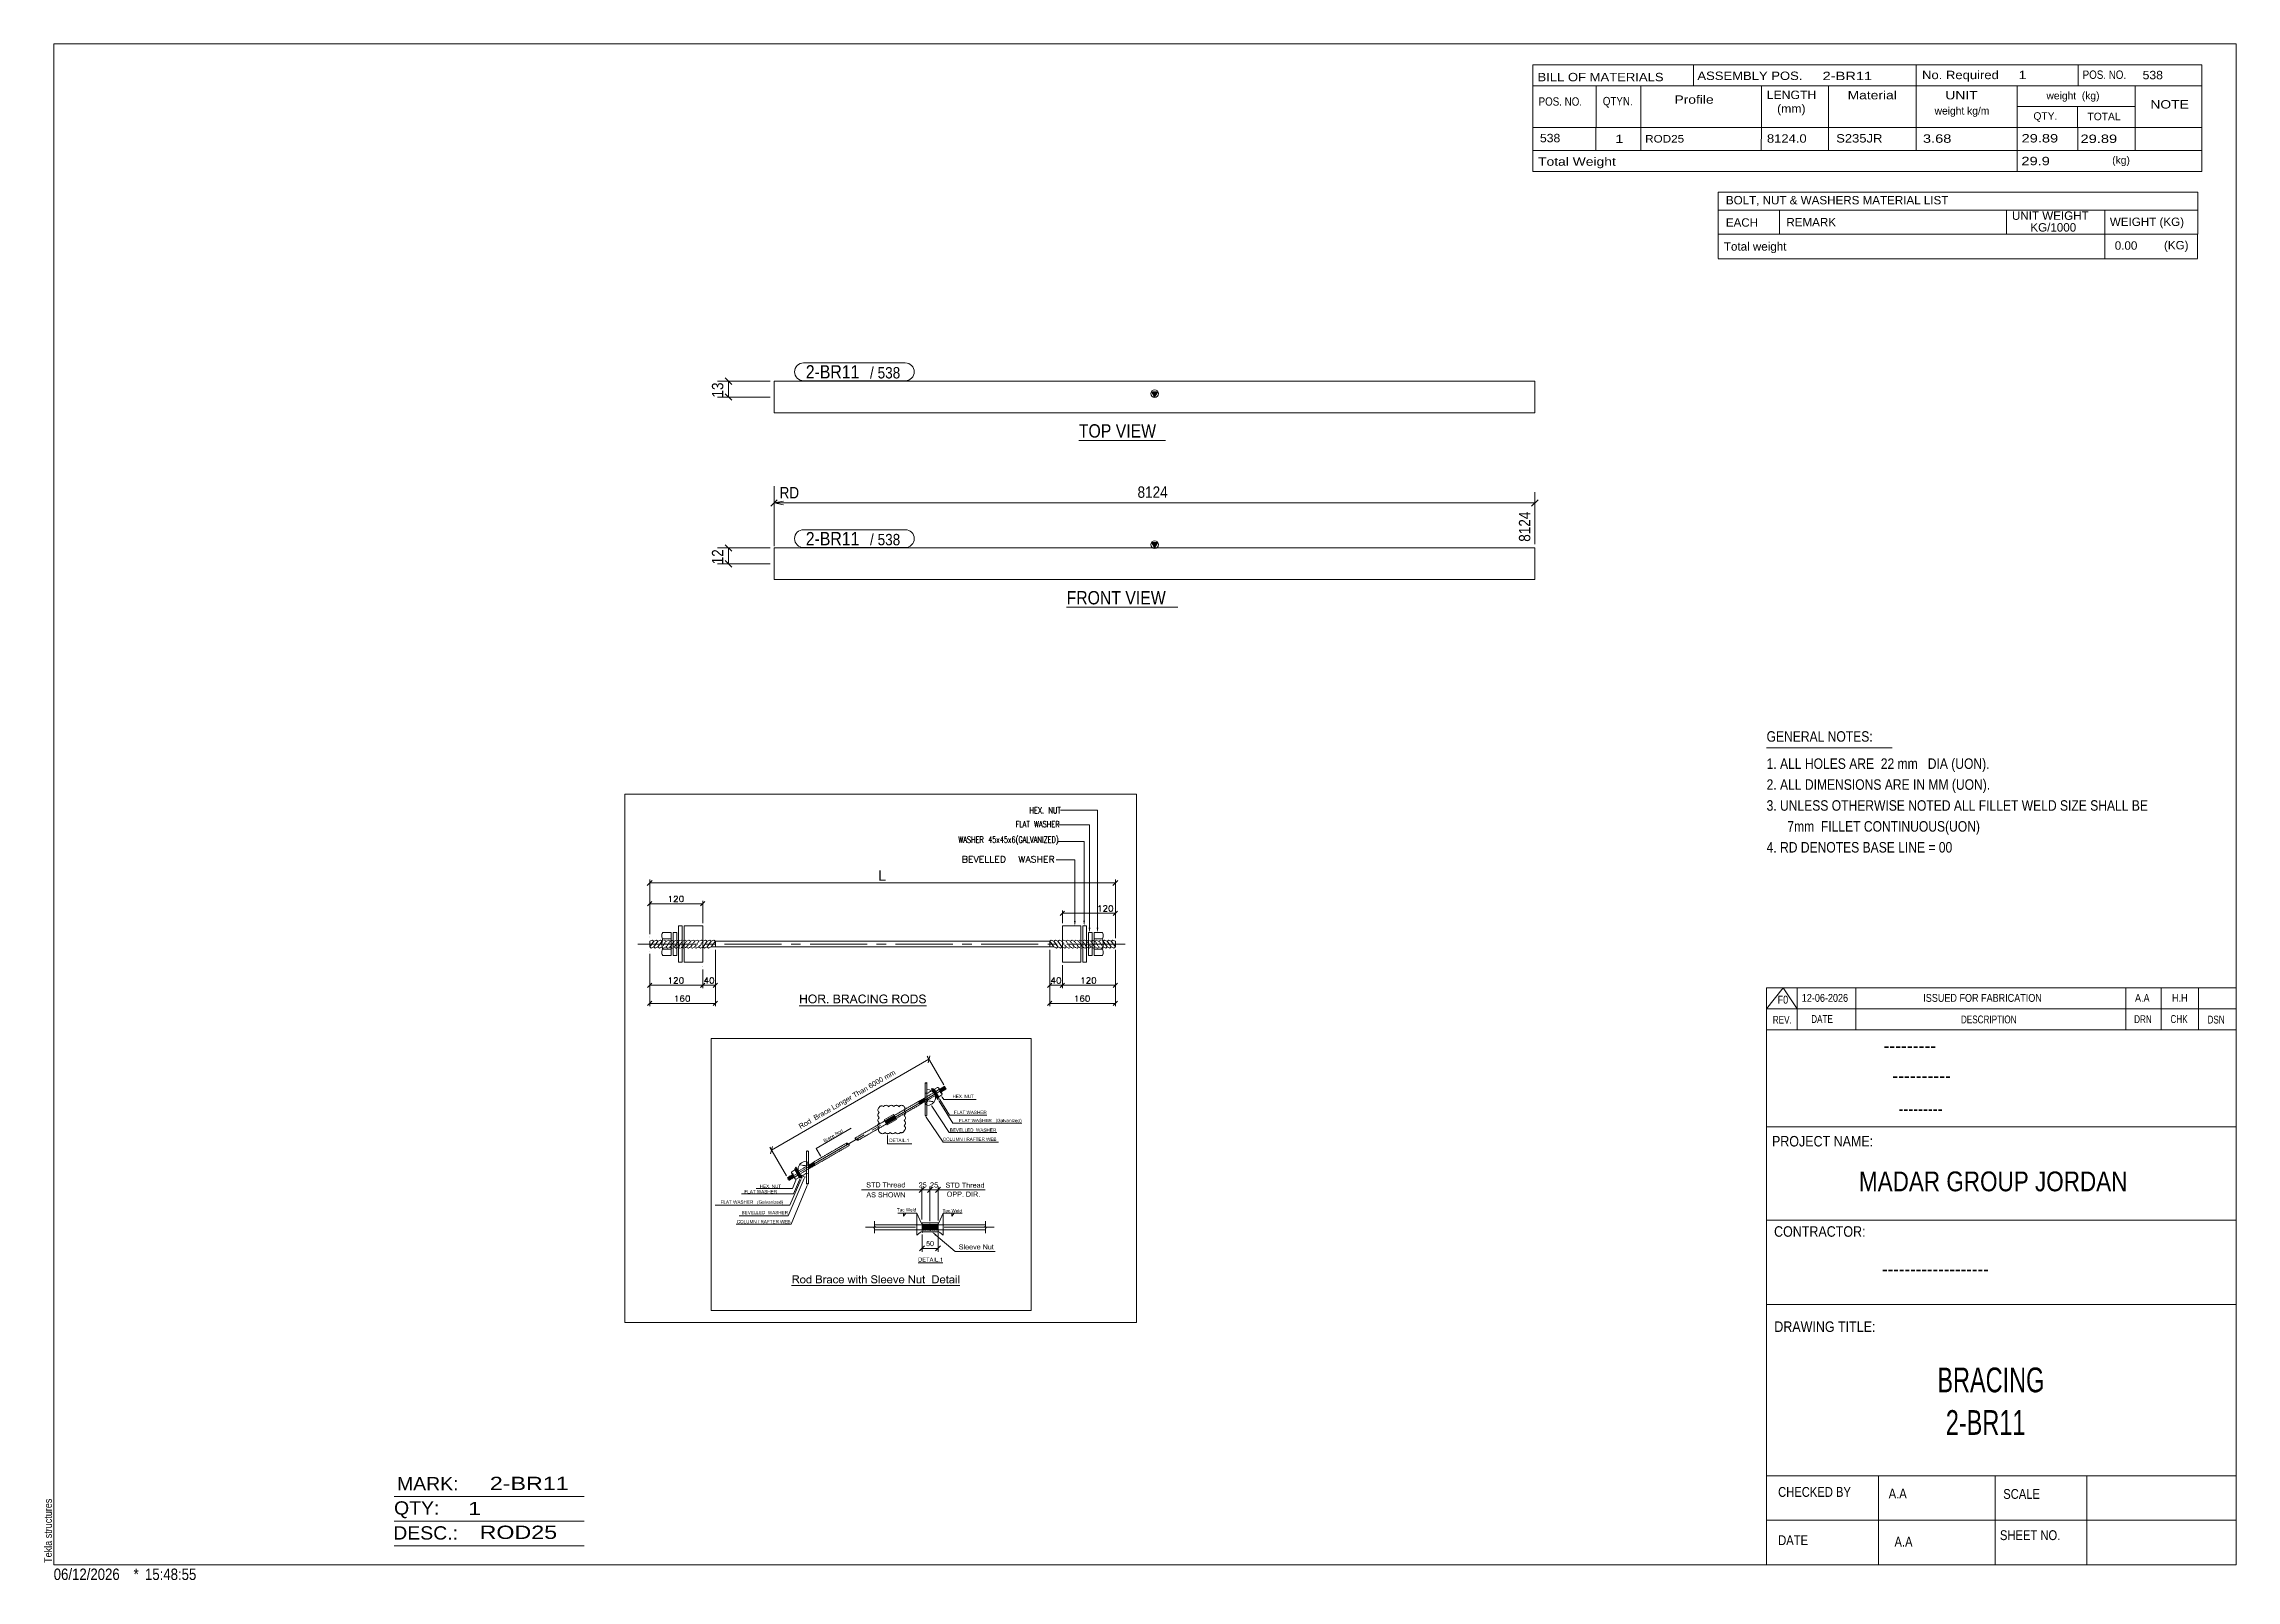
# Model space of a CAD drawing. Header units: millimetres. Extents: x 2 to 579, y 1 to 405.
import ezdxf

# ---------------------------------------------------------------- set-up
doc = ezdxf.new("R2010")
doc.units = ezdxf.units.MM
doc.linetypes.add('XKITLINE00', pattern=[0])
for name, color, linetype, lineweight in [('Dimensions', 7, 'Continuous', 0), ('DrawingSheet', 5, 'Continuous', 0), ('GraphicObject', 6, 'Continuous', 0), ('LinkedObject', 7, 'Continuous', 0), ('OtherObjectType', 7, 'Continuous', 0), ('Part', 2, 'Continuous', 0), ('PartMark', 7, 'Continuous', 0)]:
    doc.layers.add(name, color=color, linetype=linetype, lineweight=lineweight)
doc.styles.add('@ARIAL_UNICODE_MS_BOLD', font='ARIAL.TTF')
doc.styles.add('ARIAL', font='ARIAL.TTF')
doc.styles.add('ARIAL_NARROW', font='ARIALN.TTF')
doc.styles.add('COMIC_SANS_MS_BOLD', font='COMICBD.TTF')
doc.styles.add('SWIS721_EX_BT', font='ARIAL.TTF')
doc.styles.add('SWISSE', font='ARIAL.TTF')

# ---------------------------------------------------------------- blocks, each defined once
blk = doc.blocks.new('*A1')
at = {"layer": 'Part'}
blk.add_hatch(color=2, dxfattribs=at).paths.add_polyline_path([(293.75, 273.82), (295.35, 273.82), (294.55, 272.42)], flags=17)
at = {"layer": 'Part', "color": 2, "linetype": 'XKITLINE00', "lineweight": 0}
for p, q in [((194.45, 272.42), (294.45, 272.42)), ((194.45, 264.09), (194.45, 272.42)), ((294.55, 272.42), (293.75, 273.82)), ((293.75, 273.82), (295.35, 273.82)), ((295.35, 273.82), (294.55, 272.42)), ((294.55, 272.42), (394.55, 272.42)), ((394.55, 272.42), (394.55, 271.86)), ((394.55, 271.86), (394.55, 264.09)), ((294.45, 264.09), (194.45, 264.09)), ((394.55, 264.09), (294.55, 264.09))]:
    blk.add_line(p, q, dxfattribs=at)
blk.add_circle((294.55, 273.32), 1, dxfattribs=at)
blk = doc.blocks.new('*A2')
at = {"layer": 'Part'}
blk.add_hatch(color=2, dxfattribs=at).paths.add_polyline_path([(293.75, 313.52), (295.35, 313.52), (294.55, 312.12)], flags=17)
at = {"layer": 'Part', "color": 2, "linetype": 'XKITLINE00', "lineweight": 0}
for p, q in [((294.45, 316.29), (194.45, 316.29)), ((194.45, 316.29), (194.45, 307.96)), ((294.55, 312.12), (293.75, 313.52)), ((293.75, 313.52), (295.35, 313.52)), ((394.55, 316.29), (294.55, 316.29)), ((295.35, 313.52), (294.55, 312.12)), ((394.55, 307.96), (394.55, 316.29)), ((194.45, 307.96), (294.45, 307.96)), ((294.55, 307.96), (394.55, 307.96))]:
    blk.add_line(p, q, dxfattribs=at)
blk.add_circle((294.55, 313.02), 1, dxfattribs=at)
blk = doc.blocks.new('*A3')
at = {"layer": 'GraphicObject', "color": 3, "linetype": 'XKITLINE00', "lineweight": 0}
for p, q in [((289.8, 207.7), (155.24, 207.7)), ((155.24, 207.7), (155.24, 68.75)), ((289.8, 68.75), (289.8, 207.7)), ((155.24, 68.75), (289.8, 68.75))]:
    blk.add_line(p, q, dxfattribs=at)
blk = doc.blocks.new('*A4')
at = {"layer": 'LinkedObject'}
for color, points in [(7, [(222.5, 187.6), (222.14, 184.9), (222.14, 187.6)]), (7, [(222.5, 185.22), (222.14, 184.9), (222.5, 187.6)]), (7, [(222.14, 184.9), (222.5, 185.22), (223.82, 184.9)]), (7, [(223.82, 184.9), (222.5, 185.22), (223.82, 185.22)]), (1, [(273.79, 174.31), (273.57, 172.96), (273.34, 174.31)]), (1, [(276.23, 174.37), (276.01, 173.02), (275.78, 174.37)]), (1, [(277.65, 172.54), (277.42, 171.19), (277.2, 172.54)]), (1, [(279.74, 172.57), (279.52, 171.22), (279.29, 172.57)]), (7, [(201.59, 154.02), (201.28, 152.67), (201.28, 154.96)]), (7, [(201.59, 154.02), (201.28, 154.96), (201.59, 154.96)]), (7, [(201.59, 153.75), (201.28, 152.67), (201.59, 154.02)]), (7, [(201.28, 152.67), (201.59, 153.75), (201.59, 152.67)]), (7, [(201.59, 154.02), (202.78, 153.75), (201.59, 153.75)]), (7, [(202.78, 154.02), (202.78, 153.75), (201.59, 154.02)]), (7, [(203.08, 154.96), (202.78, 154.02), (202.78, 154.96)]), (7, [(202.78, 153.75), (202.78, 154.02), (203.08, 154.96)]), (7, [(202.78, 153.75), (203.08, 154.96), (203.08, 152.67)]), (7, [(202.78, 153.75), (203.08, 152.67), (202.78, 152.67)]), (7, [(203.79, 154.68), (203.49, 153.79), (203.64, 154.52)]), (7, [(203.91, 154.41), (203.49, 153.79), (203.79, 154.68)]), (7, [(203.64, 154.52), (203.49, 153.79), (203.49, 154.07)]), (7, [(203.8, 154.04), (203.49, 153.79), (203.91, 154.41)]), (7, [(203.49, 153.79), (203.8, 154.04), (203.8, 153.78)]), (7, [(203.49, 153.79), (203.8, 153.58), (203.49, 153.64)]), (7, [(203.8, 153.58), (203.49, 153.79), (203.8, 153.78)]), (7, [(203.49, 153.64), (203.8, 153.58), (203.55, 153.35)]), (7, [(203.55, 153.35), (203.8, 153.58), (203.62, 153.22)]), (7, [(203.62, 153.22), (203.8, 153.58), (203.91, 153.25)]), (7, [(203.91, 153.25), (203.88, 152.87), (203.62, 153.22)]), (7, [(203.62, 153.22), (203.88, 152.87), (203.68, 153.08)]), (7, [(204.34, 155), (203.79, 154.68), (203.95, 154.84)]), (7, [(204.58, 155), (203.79, 154.68), (204.34, 155)]), (7, [(204.42, 154.74), (203.79, 154.68), (204.58, 155)]), (7, [(204.15, 154.63), (203.79, 154.68), (204.42, 154.74)]), (7, [(203.79, 154.68), (204.15, 154.63), (204.03, 154.52)]), (7, [(203.91, 154.41), (203.79, 154.68), (204.03, 154.52)]), (7, [(204.02, 153.13), (203.88, 152.87), (203.91, 153.25)]), (7, [(203.88, 152.87), (204.02, 153.13), (204, 152.79)]), (7, [(204, 152.79), (204.02, 153.13), (204.13, 153.01)]), (7, [(204.13, 153.01), (204.58, 152.64), (204, 152.79)]), (7, [(204, 152.79), (204.58, 152.64), (204.13, 152.71)]), (7, [(204.41, 152.89), (204.58, 152.64), (204.13, 153.01)]), (7, [(204.13, 152.71), (204.58, 152.64), (204.42, 152.64)]), (7, [(204.58, 152.64), (204.41, 152.89), (204.58, 152.89)]), (7, [(204.42, 154.74), (204.58, 155), (204.58, 154.74)]), (7, [(204.58, 155), (204.7, 154.74), (204.58, 154.74)]), (7, [(205.03, 154.92), (204.58, 155), (204.74, 155)]), (7, [(205.15, 154.85), (204.58, 155), (205.03, 154.92)]), (7, [(204.9, 154.68), (204.58, 155), (205.15, 154.85)]), (7, [(204.7, 154.74), (204.58, 155), (204.9, 154.68)]), (7, [(204.58, 152.64), (204.75, 152.89), (204.73, 152.64)]), (7, [(204.75, 152.89), (204.58, 152.64), (204.58, 152.89)]), (7, [(204.73, 152.64), (204.75, 152.89), (205.01, 152.71)]), (7, [(205.14, 152.78), (204.75, 152.89), (205.03, 153.01)]), (7, [(205.01, 152.71), (204.75, 152.89), (205.14, 152.78)]), (7, [(204.9, 154.68), (205.15, 154.85), (204.99, 154.62)]), (7, [(205.15, 154.85), (205.08, 154.57), (204.99, 154.62)]), (7, [(205.14, 153.13), (205.26, 152.85), (205.03, 153.01)]), (7, [(205.03, 153.01), (205.26, 152.85), (205.14, 152.78)]), (7, [(205.08, 154.57), (205.15, 154.85), (205.22, 154.41)]), (7, [(205.53, 153.19), (205.14, 153.13), (205.25, 153.25)]), (7, [(205.46, 153.05), (205.14, 153.13), (205.53, 153.19)]), (7, [(205.26, 152.85), (205.14, 153.13), (205.46, 153.05)]), (7, [(205.47, 154.56), (205.15, 154.85), (205.28, 154.77)]), (7, [(205.54, 154.43), (205.15, 154.85), (205.47, 154.56)]), (7, [(205.22, 154.41), (205.15, 154.85), (205.54, 154.43)]), (7, [(205.22, 154.41), (205.54, 154.43), (205.27, 154.3)]), (7, [(205.25, 153.25), (205.67, 153.81), (205.53, 153.19)]), (7, [(205.36, 153.59), (205.67, 153.81), (205.25, 153.25)]), (7, [(205.54, 154.43), (205.32, 154.2), (205.27, 154.3)]), (7, [(205.32, 154.2), (205.54, 154.43), (205.36, 153.95)]), (7, [(205.36, 153.95), (205.54, 154.43), (205.67, 153.99)]), (7, [(205.36, 153.81), (205.67, 153.99), (205.67, 153.81)]), (7, [(205.36, 153.95), (205.67, 153.99), (205.36, 153.81)]), (7, [(205.67, 153.81), (205.36, 153.59), (205.36, 153.81)]), (7, [(205.53, 153.19), (205.67, 153.81), (205.6, 153.33)]), (7, [(205.67, 153.99), (205.54, 154.43), (205.61, 154.29)]), (7, [(205.6, 153.33), (205.67, 153.81), (205.67, 153.64)]), (7, [(206.37, 153.95), (206.07, 152.67), (206.07, 154.96)]), (7, [(206.07, 154.96), (206.37, 154.71), (206.37, 153.95)]), (7, [(207.09, 154.71), (206.07, 154.96), (207.08, 154.96)]), (7, [(206.37, 154.71), (206.07, 154.96), (207.09, 154.71)]), (7, [(206.37, 153.95), (206.37, 153.69), (206.07, 152.67)]), (7, [(206.07, 152.67), (206.37, 153.69), (206.37, 152.67)]), (7, [(206.72, 153.69), (206.37, 153.95), (207.02, 153.95)]), (7, [(206.37, 153.69), (206.37, 153.95), (206.72, 153.69)]), (7, [(206.72, 153.69), (207.02, 153.95), (206.78, 153.69)]), (7, [(206.78, 153.69), (207.02, 153.95), (206.86, 153.68)]), (7, [(206.86, 153.68), (207.02, 153.95), (206.89, 153.68)]), (7, [(206.89, 153.68), (207.02, 153.95), (206.92, 153.67)]), (7, [(206.92, 153.67), (207.02, 153.95), (206.99, 153.64)]), (7, [(206.99, 153.64), (207.02, 153.95), (207.12, 153.95)]), (7, [(206.99, 153.64), (207.12, 153.95), (207.03, 153.62)]), (7, [(207.12, 153.95), (207.25, 153.71), (207.03, 153.62)]), (7, [(207.03, 153.62), (207.25, 153.71), (207.06, 153.6)]), (7, [(207.25, 153.71), (207.14, 153.52), (207.06, 153.6)]), (7, [(207.08, 154.96), (207.22, 154.71), (207.09, 154.71)]), (7, [(207.47, 154.93), (207.08, 154.96), (207.23, 154.96)]), (7, [(207.55, 154.9), (207.08, 154.96), (207.47, 154.93)]), (7, [(207.41, 154.66), (207.08, 154.96), (207.55, 154.9)]), (7, [(207.22, 154.71), (207.08, 154.96), (207.41, 154.66)]), (7, [(207.29, 153.97), (207.25, 153.71), (207.12, 153.95)]), (7, [(207.31, 153.69), (207.14, 153.52), (207.25, 153.71)]), (7, [(207.14, 153.52), (207.31, 153.69), (207.18, 153.46)]), (7, [(207.18, 153.46), (207.31, 153.69), (207.22, 153.41)]), (7, [(207.22, 153.41), (207.31, 153.69), (207.43, 153.6)]), (7, [(207.43, 153.6), (207.33, 153.25), (207.22, 153.41)]), (7, [(207.25, 153.71), (207.29, 153.97), (207.42, 153.74)]), (7, [(207.34, 154), (207.74, 153.93), (207.29, 153.97)]), (7, [(207.66, 153.84), (207.29, 153.97), (207.74, 153.93)]), (7, [(207.42, 153.74), (207.29, 153.97), (207.66, 153.84)]), (7, [(207.43, 153.6), (207.31, 153.69), (207.4, 153.63)]), (7, [(207.5, 153.54), (207.33, 153.25), (207.43, 153.6)]), (7, [(207.62, 153.39), (207.33, 153.25), (207.5, 153.54)]), (7, [(207.33, 153.25), (207.62, 153.39), (207.4, 153.15)]), (7, [(207.4, 154.02), (207.74, 153.93), (207.34, 154)]), (7, [(207.74, 153.93), (207.4, 154.02), (207.49, 154.09)]), (7, [(207.4, 153.15), (207.62, 153.39), (207.68, 153.3)]), (7, [(207.4, 153.15), (207.68, 153.3), (207.7, 152.67)]), (7, [(207.55, 154.9), (207.47, 154.6), (207.41, 154.66)]), (7, [(207.62, 154.87), (207.47, 154.6), (207.55, 154.9)]), (7, [(207.47, 154.6), (207.62, 154.87), (207.52, 154.55)]), (7, [(207.52, 154.13), (207.74, 153.93), (207.49, 154.09)]), (7, [(207.52, 154.55), (207.62, 154.87), (207.8, 154.68)]), (7, [(207.8, 154.68), (207.58, 154.42), (207.52, 154.55)]), (7, [(207.55, 154.18), (207.74, 153.93), (207.52, 154.13)]), (7, [(207.55, 154.18), (207.89, 154.34), (207.74, 153.93)]), (7, [(207.58, 154.28), (207.89, 154.34), (207.55, 154.18)]), (7, [(207.85, 154.6), (207.58, 154.42), (207.8, 154.68)]), (7, [(207.89, 154.43), (207.58, 154.42), (207.85, 154.6)]), (7, [(207.89, 154.34), (207.58, 154.42), (207.89, 154.43)]), (7, [(207.58, 154.42), (207.89, 154.34), (207.58, 154.34)]), (7, [(207.89, 154.34), (207.58, 154.28), (207.58, 154.34)]), (7, [(207.8, 154.68), (207.62, 154.87), (207.75, 154.76)]), (7, [(207.7, 152.67), (207.68, 153.3), (208.08, 152.67)]), (7, [(207.74, 153.93), (207.89, 154.34), (207.82, 154.01)]), (7, [(207.82, 154.01), (207.89, 154.34), (207.89, 154.22)]), (7, [(208.73, 152.99), (208.41, 152.67), (208.41, 152.99)]), (7, [(208.73, 152.67), (208.41, 152.67), (208.73, 152.99)]), (7, [(210.13, 154.96), (210.43, 153.73), (210.13, 152.67)]), (7, [(210.43, 154), (210.43, 153.73), (210.13, 154.96)]), (7, [(210.13, 154.96), (210.43, 154.69), (210.43, 154)]), (7, [(210.89, 154.69), (210.13, 154.96), (210.99, 154.96)]), (7, [(210.43, 154.69), (210.13, 154.96), (210.89, 154.69)]), (7, [(210.13, 152.67), (210.43, 153.73), (210.43, 152.94)]), (7, [(210.43, 152.94), (211, 152.67), (210.13, 152.67)]), (7, [(210.96, 153.73), (210.43, 154), (210.93, 154)]), (7, [(210.43, 153.73), (210.43, 154), (210.96, 153.73)]), (7, [(211, 152.94), (211, 152.67), (210.43, 152.94)]), (7, [(210.89, 154.69), (210.99, 154.96), (211.01, 154.69)]), (7, [(211.07, 153.73), (210.93, 154), (211.03, 154)]), (7, [(210.96, 153.73), (210.93, 154), (211.07, 153.73)]), (7, [(210.99, 154.96), (211.19, 154.68), (211.01, 154.69)]), (7, [(211.12, 154.96), (211.19, 154.68), (210.99, 154.96)]), (7, [(211, 152.94), (211.11, 152.67), (211, 152.67)]), (7, [(211.08, 152.94), (211.11, 152.67), (211, 152.94)]), (7, [(211.17, 154.01), (211.43, 153.89), (211.03, 154)]), (7, [(211.03, 154), (211.43, 153.89), (211.07, 153.73)]), (7, [(211.07, 153.73), (211.43, 153.89), (211.24, 153.71)]), (7, [(211.18, 152.95), (211.3, 152.69), (211.08, 152.94)]), (7, [(211.08, 152.94), (211.3, 152.69), (211.11, 152.67)]), (7, [(211.33, 154.93), (211.19, 154.68), (211.12, 154.96)]), (7, [(211.22, 154.03), (211.51, 153.93), (211.17, 154.01)]), (7, [(211.43, 153.89), (211.17, 154.01), (211.51, 153.93)]), (7, [(211.21, 152.95), (211.3, 152.69), (211.18, 152.95)]), (7, [(211.19, 154.68), (211.33, 154.93), (211.24, 154.66)]), (7, [(211.37, 152.71), (211.21, 152.95), (211.26, 152.96)]), (7, [(211.3, 152.69), (211.21, 152.95), (211.37, 152.71)]), (7, [(211.28, 154.04), (211.51, 153.93), (211.22, 154.03)]), (7, [(211.24, 154.66), (211.33, 154.93), (211.29, 154.64)]), (7, [(211.43, 153.89), (211.3, 153.69), (211.24, 153.71)]), (7, [(211.35, 153), (211.62, 152.83), (211.26, 152.96)]), (7, [(211.26, 152.96), (211.62, 152.83), (211.37, 152.71)]), (7, [(211.36, 154.1), (211.51, 153.93), (211.28, 154.04)]), (7, [(211.29, 154.64), (211.33, 154.93), (211.41, 154.89)]), (7, [(211.41, 154.89), (211.37, 154.58), (211.29, 154.64)]), (7, [(211.3, 153.69), (211.43, 153.89), (211.36, 153.67)]), (7, [(211.39, 153.02), (211.62, 152.83), (211.35, 153)]), (7, [(211.67, 154.1), (211.36, 154.1), (211.42, 154.18)]), (7, [(211.63, 154.03), (211.36, 154.1), (211.67, 154.1)]), (7, [(211.51, 153.93), (211.36, 154.1), (211.63, 154.03)]), (7, [(211.36, 153.67), (211.43, 153.89), (211.45, 153.61)]), (7, [(211.49, 154.86), (211.37, 154.58), (211.41, 154.89)]), (7, [(211.61, 154.75), (211.37, 154.58), (211.49, 154.86)]), (7, [(211.66, 154.68), (211.37, 154.58), (211.61, 154.75)]), (7, [(211.37, 154.58), (211.66, 154.68), (211.4, 154.54)]), (7, [(211.37, 152.71), (211.62, 152.83), (211.45, 152.73)]), (7, [(211.62, 152.83), (211.39, 153.02), (211.42, 153.04)]), (7, [(211.66, 154.68), (211.42, 154.5), (211.4, 154.54)]), (7, [(211.42, 154.5), (211.66, 154.68), (211.45, 154.4)]), (7, [(211.42, 154.18), (211.75, 154.38), (211.67, 154.1)]), (7, [(211.45, 154.28), (211.75, 154.38), (211.42, 154.18)]), (7, [(211.48, 153.1), (211.79, 153.04), (211.42, 153.04)]), (7, [(211.42, 153.04), (211.79, 153.04), (211.62, 152.83)]), (7, [(211.69, 153.76), (211.43, 153.89), (211.53, 153.86)]), (7, [(211.45, 153.61), (211.43, 153.89), (211.69, 153.76)]), (7, [(211.45, 154.4), (211.66, 154.68), (211.75, 154.38)]), (7, [(211.75, 154.38), (211.45, 154.34), (211.45, 154.4)]), (7, [(211.45, 154.34), (211.75, 154.38), (211.45, 154.28)]), (7, [(211.45, 153.61), (211.69, 153.76), (211.48, 153.56)]), (7, [(211.45, 152.73), (211.62, 152.83), (211.57, 152.79)]), (7, [(211.48, 153.56), (211.69, 153.76), (211.51, 153.51)]), (7, [(211.5, 153.14), (211.79, 153.04), (211.48, 153.1)]), (7, [(211.79, 153.04), (211.5, 153.14), (211.52, 153.19)]), (7, [(211.51, 153.51), (211.69, 153.76), (211.75, 153.68)]), (7, [(211.75, 153.68), (211.55, 153.4), (211.51, 153.51)]), (7, [(211.52, 153.19), (211.86, 153.34), (211.79, 153.04)]), (7, [(211.55, 153.28), (211.86, 153.34), (211.52, 153.19)]), (7, [(211.8, 153.61), (211.55, 153.4), (211.75, 153.68)]), (7, [(211.86, 153.44), (211.55, 153.4), (211.8, 153.61)]), (7, [(211.86, 153.34), (211.55, 153.4), (211.86, 153.44)]), (7, [(211.55, 153.4), (211.86, 153.34), (211.55, 153.34)]), (7, [(211.86, 153.34), (211.55, 153.28), (211.55, 153.34)]), (7, [(211.62, 152.83), (211.79, 153.04), (211.67, 152.86)]), (7, [(211.75, 154.45), (211.66, 154.68), (211.7, 154.61)]), (7, [(211.75, 154.38), (211.66, 154.68), (211.75, 154.45)]), (7, [(211.67, 154.1), (211.75, 154.38), (211.71, 154.16)]), (7, [(211.67, 152.86), (211.79, 153.04), (211.76, 152.97)]), (7, [(211.71, 154.16), (211.75, 154.38), (211.75, 154.3)]), (7, [(211.79, 153.04), (211.86, 153.34), (211.82, 153.11)]), (7, [(211.82, 153.11), (211.86, 153.34), (211.86, 153.26)]), (7, [(212.58, 153.95), (212.28, 152.67), (212.28, 154.96)]), (7, [(212.28, 154.96), (212.58, 154.71), (212.58, 153.95)]), (7, [(213.3, 154.71), (212.28, 154.96), (213.29, 154.96)]), (7, [(212.58, 154.71), (212.28, 154.96), (213.3, 154.71)]), (7, [(212.58, 153.95), (212.58, 153.69), (212.28, 152.67)]), (7, [(212.28, 152.67), (212.58, 153.69), (212.58, 152.67)]), (7, [(212.93, 153.69), (212.58, 153.95), (213.23, 153.95)]), (7, [(212.58, 153.69), (212.58, 153.95), (212.93, 153.69)]), (7, [(212.93, 153.69), (213.23, 153.95), (212.99, 153.69)]), (7, [(212.99, 153.69), (213.23, 153.95), (213.07, 153.68)]), (7, [(213.07, 153.68), (213.23, 153.95), (213.1, 153.68)]), (7, [(213.1, 153.68), (213.23, 153.95), (213.13, 153.67)]), (7, [(213.13, 153.67), (213.23, 153.95), (213.2, 153.64)]), (7, [(213.2, 153.64), (213.23, 153.95), (213.33, 153.95)]), (7, [(213.2, 153.64), (213.33, 153.95), (213.24, 153.62)]), (7, [(213.33, 153.95), (213.46, 153.71), (213.24, 153.62)]), (7, [(213.24, 153.62), (213.46, 153.71), (213.27, 153.6)]), (7, [(213.46, 153.71), (213.35, 153.52), (213.27, 153.6)]), (7, [(213.29, 154.96), (213.43, 154.71), (213.3, 154.71)]), (7, [(213.67, 154.93), (213.29, 154.96), (213.44, 154.96)]), (7, [(213.75, 154.9), (213.29, 154.96), (213.67, 154.93)]), (7, [(213.62, 154.66), (213.29, 154.96), (213.75, 154.9)]), (7, [(213.43, 154.71), (213.29, 154.96), (213.62, 154.66)]), (7, [(213.5, 153.97), (213.46, 153.71), (213.33, 153.95)]), (7, [(213.52, 153.69), (213.35, 153.52), (213.46, 153.71)]), (7, [(213.35, 153.52), (213.52, 153.69), (213.39, 153.46)]), (7, [(213.39, 153.46), (213.52, 153.69), (213.43, 153.41)]), (7, [(213.43, 153.41), (213.52, 153.69), (213.64, 153.6)]), (7, [(213.64, 153.6), (213.54, 153.25), (213.43, 153.41)]), (7, [(213.46, 153.71), (213.5, 153.97), (213.62, 153.74)]), (7, [(213.55, 154), (213.95, 153.93), (213.5, 153.97)]), (7, [(213.87, 153.84), (213.5, 153.97), (213.95, 153.93)]), (7, [(213.62, 153.74), (213.5, 153.97), (213.87, 153.84)]), (7, [(213.64, 153.6), (213.52, 153.69), (213.61, 153.63)]), (7, [(213.71, 153.54), (213.54, 153.25), (213.64, 153.6)]), (7, [(213.83, 153.39), (213.54, 153.25), (213.71, 153.54)]), (7, [(213.54, 153.25), (213.83, 153.39), (213.61, 153.15)]), (7, [(213.61, 154.02), (213.95, 153.93), (213.55, 154)]), (7, [(213.95, 153.93), (213.61, 154.02), (213.7, 154.09)]), (7, [(213.61, 153.15), (213.83, 153.39), (213.89, 153.3)]), (7, [(213.61, 153.15), (213.89, 153.3), (213.91, 152.67)]), (7, [(213.75, 154.9), (213.67, 154.6), (213.62, 154.66)]), (7, [(213.83, 154.87), (213.67, 154.6), (213.75, 154.9)]), (7, [(213.67, 154.6), (213.83, 154.87), (213.73, 154.55)]), (7, [(213.73, 154.13), (213.95, 153.93), (213.7, 154.09)]), (7, [(213.73, 154.55), (213.83, 154.87), (214.01, 154.68)]), (7, [(214.01, 154.68), (213.79, 154.42), (213.73, 154.55)]), (7, [(213.76, 154.18), (213.95, 153.93), (213.73, 154.13)]), (7, [(213.76, 154.18), (214.1, 154.34), (213.95, 153.93)]), (7, [(213.79, 154.28), (214.1, 154.34), (213.76, 154.18)]), (7, [(214.06, 154.6), (213.79, 154.42), (214.01, 154.68)]), (7, [(214.1, 154.43), (213.79, 154.42), (214.06, 154.6)]), (7, [(214.1, 154.34), (213.79, 154.42), (214.1, 154.43)]), (7, [(213.79, 154.42), (214.1, 154.34), (213.79, 154.34)]), (7, [(214.1, 154.34), (213.79, 154.28), (213.79, 154.34)]), (7, [(214.01, 154.68), (213.83, 154.87), (213.96, 154.76)]), (7, [(213.91, 152.67), (213.89, 153.3), (214.29, 152.67)]), (7, [(213.95, 153.93), (214.1, 154.34), (214.02, 154.01)]), (7, [(214.02, 154.01), (214.1, 154.34), (214.1, 154.22)]), (7, [(215.21, 154.96), (215.24, 154.28), (214.33, 152.67)]), (7, [(214.33, 152.67), (215.24, 154.28), (214.98, 153.61)]), (7, [(214.9, 153.37), (214.33, 152.67), (214.98, 153.61)]), (7, [(214.33, 152.67), (214.9, 153.37), (214.65, 152.67)]), (7, [(214.98, 153.61), (215.86, 153.37), (214.9, 153.37)]), (7, [(215.76, 153.61), (215.86, 153.37), (214.98, 153.61)]), (7, [(215.24, 154.28), (215.21, 154.96), (215.28, 154.39)]), (7, [(215.28, 154.39), (215.21, 154.96), (215.34, 154.61)]), (7, [(215.34, 154.61), (215.21, 154.96), (215.36, 154.72)]), (7, [(215.53, 154.96), (215.36, 154.72), (215.21, 154.96)]), (7, [(215.36, 154.72), (215.53, 154.96), (215.39, 154.63)]), (7, [(215.39, 154.63), (215.53, 154.96), (215.47, 154.39)]), (7, [(215.47, 154.39), (215.53, 154.96), (215.52, 154.24)]), (7, [(215.52, 154.24), (215.53, 154.96), (215.76, 153.61)]), (7, [(215.76, 153.61), (215.53, 154.96), (215.86, 153.37)]), (7, [(215.86, 153.37), (215.53, 154.96), (216.46, 152.67)]), (7, [(215.86, 153.37), (216.46, 152.67), (216.12, 152.67)]), (7, [(216.97, 154.17), (216.62, 154.01), (216.69, 154.32)]), (7, [(216.93, 153.95), (216.62, 154.01), (216.97, 154.17)]), (7, [(216.62, 154.01), (216.93, 153.95), (216.62, 153.83)]), (7, [(216.62, 153.83), (216.93, 153.95), (216.93, 153.84)]), (7, [(216.93, 153.84), (216.62, 153.67), (216.62, 153.83)]), (7, [(216.93, 153.69), (216.62, 153.67), (216.93, 153.84)]), (7, [(216.93, 153.69), (216.74, 153.22), (216.62, 153.67)]), (7, [(216.62, 153.67), (216.74, 153.22), (216.68, 153.36)]), (7, [(217, 154.28), (216.69, 154.32), (216.76, 154.46)]), (7, [(216.97, 154.17), (216.69, 154.32), (217, 154.28)]), (7, [(216.97, 153.44), (216.74, 153.22), (216.93, 153.69)]), (7, [(216.74, 153.22), (216.97, 153.44), (217.02, 153.33)]), (7, [(217.06, 153.22), (216.74, 153.22), (217.02, 153.33)]), (7, [(216.74, 153.22), (217.09, 152.79), (216.8, 153.08)]), (7, [(217.06, 153.22), (217.09, 152.79), (216.74, 153.22)]), (7, [(216.83, 154.59), (217.16, 154.55), (216.76, 154.46)]), (7, [(216.76, 154.46), (217.16, 154.55), (217.04, 154.38)]), (7, [(217, 154.28), (216.76, 154.46), (217.04, 154.38)]), (7, [(216.8, 153.08), (217.09, 152.79), (216.98, 152.86)]), (7, [(217.02, 154.79), (217.16, 154.55), (216.83, 154.59)]), (7, [(217.15, 154.86), (217.16, 154.55), (217.02, 154.79)]), (7, [(217.19, 153.06), (217.09, 152.79), (217.06, 153.22)]), (7, [(217.09, 152.79), (217.19, 153.06), (217.28, 153)]), (7, [(217.37, 152.95), (217.09, 152.79), (217.28, 153)]), (7, [(217.37, 152.95), (217.69, 152.64), (217.09, 152.79)]), (7, [(217.09, 152.79), (217.69, 152.64), (217.21, 152.71)]), (7, [(217.27, 154.93), (217.56, 154.74), (217.15, 154.86)]), (7, [(217.15, 154.86), (217.56, 154.74), (217.34, 154.68)]), (7, [(217.16, 154.55), (217.15, 154.86), (217.25, 154.61)]), (7, [(217.25, 154.61), (217.15, 154.86), (217.34, 154.68)]), (7, [(217.21, 152.71), (217.69, 152.64), (217.51, 152.64)]), (7, [(217.55, 155), (217.56, 154.74), (217.27, 154.93)]), (7, [(217.57, 152.89), (217.69, 152.64), (217.37, 152.95)]), (7, [(217.7, 155), (217.56, 154.74), (217.55, 155)]), (7, [(217.56, 154.74), (217.7, 155), (217.69, 154.74)]), (7, [(217.69, 152.64), (217.57, 152.89), (217.67, 152.89)]), (7, [(217.8, 152.89), (217.69, 152.64), (217.67, 152.89)]), (7, [(217.7, 155), (217.81, 154.74), (217.69, 154.74)]), (7, [(217.8, 152.89), (218.3, 152.83), (217.69, 152.64)]), (7, [(217.69, 152.64), (218.3, 152.83), (217.87, 152.64)]), (7, [(218.16, 154.91), (217.7, 155), (217.87, 155)]), (7, [(218.28, 154.83), (217.7, 155), (218.16, 154.91)]), (7, [(218, 154.68), (217.7, 155), (218.28, 154.83)]), (7, [(217.81, 154.74), (217.7, 155), (218, 154.68)]), (7, [(218.01, 152.97), (218.3, 152.83), (217.8, 152.89)]), (7, [(217.87, 152.64), (218.3, 152.83), (218.18, 152.73)]), (7, [(218, 154.68), (218.28, 154.83), (218.07, 154.63)]), (7, [(218.3, 152.83), (218.01, 152.97), (218.1, 153.04)]), (7, [(218.28, 154.83), (218.15, 154.57), (218.07, 154.63)]), (7, [(218.19, 153.11), (218.3, 152.83), (218.1, 153.04)]), (7, [(218.15, 154.57), (218.28, 154.83), (218.26, 154.39)]), (7, [(218.19, 153.11), (218.64, 153.4), (218.3, 152.83)]), (7, [(218.31, 153.33), (218.64, 153.4), (218.19, 153.11)]), (7, [(218.26, 154.39), (218.28, 154.83), (218.6, 154.33)]), (7, [(218.26, 154.39), (218.6, 154.33), (218.3, 154.26)]), (7, [(218.56, 154.49), (218.28, 154.83), (218.39, 154.74)]), (7, [(218.6, 154.33), (218.28, 154.83), (218.56, 154.49)]), (7, [(218.3, 152.83), (218.64, 153.4), (218.42, 152.93)]), (7, [(218.64, 153.4), (218.31, 153.33), (218.34, 153.48)]), (7, [(218.42, 152.93), (218.64, 153.4), (218.59, 153.21)]), (7, [(219.37, 154.96), (219.06, 152.67), (219.06, 154.96)]), (7, [(219.37, 152.67), (219.06, 152.67), (219.37, 154.96)]), (7, [(219.9, 154.96), (220.19, 154.47), (219.9, 152.67)]), (7, [(220.19, 154.47), (219.9, 154.96), (220.21, 154.96)]), (7, [(219.9, 152.67), (220.19, 154.47), (220.19, 152.67)]), (7, [(220.19, 154.47), (220.21, 154.96), (221.39, 152.67)]), (7, [(221.39, 152.67), (220.21, 154.96), (221.41, 153.17)]), (7, [(221.41, 153.17), (221.7, 152.67), (221.39, 152.67)]), (7, [(221.7, 154.96), (221.41, 153.17), (221.41, 154.96)]), (7, [(221.7, 152.67), (221.41, 153.17), (221.7, 154.96)]), (7, [(222.27, 154.43), (222.13, 153.97), (222.2, 154.29)]), (7, [(222.48, 154.18), (222.13, 153.97), (222.27, 154.43)]), (7, [(222.44, 153.95), (222.13, 153.97), (222.48, 154.18)]), (7, [(222.13, 153.97), (222.44, 153.95), (222.13, 153.81)]), (7, [(222.13, 153.81), (222.44, 153.95), (222.44, 153.83)]), (7, [(222.44, 153.67), (222.13, 153.81), (222.44, 153.83)]), (7, [(222.13, 153.81), (222.27, 153.2), (222.13, 153.64)]), (7, [(222.44, 153.67), (222.27, 153.2), (222.13, 153.81)]), (7, [(222.13, 153.64), (222.27, 153.2), (222.2, 153.33)]), (7, [(222.67, 154.86), (222.27, 154.43), (222.54, 154.79)]), (7, [(222.84, 154.65), (222.27, 154.43), (222.67, 154.86)]), (7, [(222.54, 154.79), (222.27, 154.43), (222.34, 154.57)]), (7, [(222.72, 154.56), (222.27, 154.43), (222.84, 154.65)]), (7, [(222.67, 154.51), (222.27, 154.43), (222.72, 154.56)]), (7, [(222.62, 154.46), (222.27, 154.43), (222.67, 154.51)]), (7, [(222.55, 154.35), (222.27, 154.43), (222.62, 154.46)]), (7, [(222.27, 154.43), (222.55, 154.35), (222.53, 154.29)]), (7, [(222.48, 154.18), (222.27, 154.43), (222.53, 154.29)]), (7, [(222.49, 153.42), (222.27, 153.2), (222.44, 153.67)]), (7, [(222.27, 153.2), (222.49, 153.42), (222.54, 153.31)]), (7, [(222.6, 153.21), (222.27, 153.2), (222.54, 153.31)]), (7, [(222.6, 153.21), (222.68, 152.78), (222.27, 153.2)]), (7, [(222.27, 153.2), (222.68, 152.78), (222.34, 153.06)]), (7, [(222.34, 153.06), (222.68, 152.78), (222.55, 152.85)]), (7, [(222.75, 153.06), (222.68, 152.78), (222.6, 153.21)]), (7, [(223.1, 155), (222.67, 154.86), (222.8, 154.93)]), (7, [(223.17, 154.74), (222.67, 154.86), (223.1, 155)]), (7, [(222.67, 154.86), (222.91, 154.68), (222.84, 154.65)]), (7, [(222.91, 154.68), (222.67, 154.86), (222.99, 154.71)]), (7, [(222.99, 154.71), (222.67, 154.86), (223.17, 154.74)]), (7, [(222.68, 152.78), (222.75, 153.06), (222.85, 153.01)]), (7, [(222.95, 152.96), (222.68, 152.78), (222.85, 153.01)]), (7, [(222.95, 152.96), (223.3, 152.64), (222.68, 152.78)]), (7, [(222.68, 152.78), (223.3, 152.64), (222.82, 152.71)]), (7, [(222.82, 152.71), (223.3, 152.64), (223.13, 152.64)]), (7, [(223.17, 152.91), (223.3, 152.64), (222.95, 152.96)]), (7, [(223.27, 154.74), (223.1, 155), (223.27, 155)]), (7, [(223.17, 154.74), (223.1, 155), (223.27, 154.74)]), (7, [(223.3, 152.64), (223.17, 152.91), (223.28, 152.91)]), (7, [(223.27, 155), (223.36, 154.74), (223.27, 154.74)]), (7, [(223.4, 155), (223.36, 154.74), (223.27, 155)]), (7, [(223.27, 153.84), (223.95, 153.57), (223.27, 153.57)]), (7, [(224.24, 153.84), (223.95, 153.57), (223.27, 153.84)]), (7, [(223.28, 152.91), (223.42, 152.64), (223.3, 152.64)]), (7, [(223.38, 152.91), (223.42, 152.64), (223.28, 152.91)]), (7, [(223.36, 154.74), (223.4, 155), (223.52, 154.71)]), (7, [(223.57, 152.95), (223.66, 152.68), (223.38, 152.91)]), (7, [(223.38, 152.91), (223.66, 152.68), (223.42, 152.64)]), (7, [(223.72, 154.92), (223.4, 155), (223.62, 154.96)]), (7, [(223.52, 154.71), (223.4, 155), (223.72, 154.92)]), (7, [(223.52, 154.71), (223.72, 154.92), (223.59, 154.68)]), (7, [(223.78, 152.72), (223.57, 152.95), (223.66, 152.98)]), (7, [(223.66, 152.68), (223.57, 152.95), (223.78, 152.72)]), (7, [(223.72, 154.92), (223.66, 154.65), (223.59, 154.68)]), (7, [(223.66, 154.65), (223.72, 154.92), (223.77, 154.57)]), (7, [(223.76, 153.02), (223.9, 152.77), (223.66, 152.98)]), (7, [(223.66, 152.98), (223.9, 152.77), (223.78, 152.72)]), (7, [(223.98, 154.77), (223.72, 154.92), (223.82, 154.88)]), (7, [(224.04, 154.7), (223.72, 154.92), (223.98, 154.77)]), (7, [(223.77, 154.57), (223.72, 154.92), (224.04, 154.7)]), (7, [(223.9, 153.1), (224.24, 152.99), (223.76, 153.02)]), (7, [(223.76, 153.02), (224.24, 152.99), (223.9, 152.77)]), (7, [(223.77, 154.57), (224.04, 154.7), (223.81, 154.52)]), (7, [(224.04, 154.7), (223.85, 154.47), (223.81, 154.52)]), (7, [(223.85, 154.47), (224.04, 154.7), (223.91, 154.33)]), (7, [(223.95, 153.14), (224.24, 152.99), (223.9, 153.1)]), (7, [(223.9, 152.77), (224.24, 152.99), (224.13, 152.9)]), (7, [(223.91, 154.33), (224.04, 154.7), (224.18, 154.44)]), (7, [(223.91, 154.33), (224.18, 154.44), (223.94, 154.25)]), (7, [(223.94, 154.25), (224.18, 154.44), (224.21, 154.32)]), (7, [(223.95, 153.14), (224.24, 153.84), (224.24, 152.99)]), (7, [(223.95, 153.57), (224.24, 153.84), (223.95, 153.14)]), (7, [(224.18, 154.44), (224.04, 154.7), (224.09, 154.62)]), (7, [(225.88, 153.95), (225.58, 152.67), (225.58, 154.96)]), (7, [(225.58, 154.96), (225.88, 154.71), (225.88, 153.95)]), (7, [(226.61, 154.71), (225.58, 154.96), (226.59, 154.96)]), (7, [(225.88, 154.71), (225.58, 154.96), (226.61, 154.71)]), (7, [(225.88, 153.95), (225.88, 153.69), (225.58, 152.67)]), (7, [(225.58, 152.67), (225.88, 153.69), (225.88, 152.67)]), (7, [(226.23, 153.69), (225.88, 153.95), (226.53, 153.95)]), (7, [(225.88, 153.69), (225.88, 153.95), (226.23, 153.69)]), (7, [(226.23, 153.69), (226.53, 153.95), (226.29, 153.69)]), (7, [(226.29, 153.69), (226.53, 153.95), (226.38, 153.68)]), (7, [(226.38, 153.68), (226.53, 153.95), (226.4, 153.68)]), (7, [(226.4, 153.68), (226.53, 153.95), (226.44, 153.67)]), (7, [(226.44, 153.67), (226.53, 153.95), (226.51, 153.64)]), (7, [(226.51, 153.64), (226.53, 153.95), (226.64, 153.95)]), (7, [(226.51, 153.64), (226.64, 153.95), (226.54, 153.62)]), (7, [(226.64, 153.95), (226.76, 153.71), (226.54, 153.62)]), (7, [(226.54, 153.62), (226.76, 153.71), (226.57, 153.6)]), (7, [(226.76, 153.71), (226.65, 153.52), (226.57, 153.6)]), (7, [(226.59, 154.96), (226.73, 154.71), (226.61, 154.71)]), (7, [(226.98, 154.93), (226.59, 154.96), (226.75, 154.96)]), (7, [(227.06, 154.9), (226.59, 154.96), (226.98, 154.93)]), (7, [(226.92, 154.66), (226.59, 154.96), (227.06, 154.9)]), (7, [(226.73, 154.71), (226.59, 154.96), (226.92, 154.66)]), (7, [(226.8, 153.97), (226.76, 153.71), (226.64, 153.95)]), (7, [(226.82, 153.69), (226.65, 153.52), (226.76, 153.71)]), (7, [(226.65, 153.52), (226.82, 153.69), (226.69, 153.46)]), (7, [(226.69, 153.46), (226.82, 153.69), (226.74, 153.41)]), (7, [(226.74, 153.41), (226.82, 153.69), (226.95, 153.6)]), (7, [(226.95, 153.6), (226.84, 153.25), (226.74, 153.41)]), (7, [(226.76, 153.71), (226.8, 153.97), (226.93, 153.74)]), (7, [(226.86, 154), (227.25, 153.93), (226.8, 153.97)]), (7, [(227.17, 153.84), (226.8, 153.97), (227.25, 153.93)]), (7, [(226.93, 153.74), (226.8, 153.97), (227.17, 153.84)]), (7, [(226.95, 153.6), (226.82, 153.69), (226.91, 153.63)]), (7, [(227.01, 153.54), (226.84, 153.25), (226.95, 153.6)]), (7, [(227.14, 153.39), (226.84, 153.25), (227.01, 153.54)]), (7, [(226.84, 153.25), (227.14, 153.39), (226.91, 153.15)]), (7, [(226.92, 154.02), (227.25, 153.93), (226.86, 154)]), (7, [(226.91, 153.15), (227.14, 153.39), (227.2, 153.3)]), (7, [(226.91, 153.15), (227.2, 153.3), (227.21, 152.67)]), (7, [(227.06, 154.9), (226.98, 154.6), (226.92, 154.66)]), (7, [(227.25, 153.93), (226.92, 154.02), (227, 154.09)]), (7, [(227.14, 154.87), (226.98, 154.6), (227.06, 154.9)]), (7, [(226.98, 154.6), (227.14, 154.87), (227.04, 154.55)]), (7, [(227.03, 154.13), (227.25, 153.93), (227, 154.09)]), (7, [(227.06, 154.18), (227.25, 153.93), (227.03, 154.13)]), (7, [(227.04, 154.55), (227.14, 154.87), (227.31, 154.68)]), (7, [(227.31, 154.68), (227.1, 154.42), (227.04, 154.55)]), (7, [(227.06, 154.18), (227.41, 154.34), (227.25, 153.93)]), (7, [(227.1, 154.28), (227.41, 154.34), (227.06, 154.18)]), (7, [(227.36, 154.6), (227.1, 154.42), (227.31, 154.68)]), (7, [(227.41, 154.43), (227.1, 154.42), (227.36, 154.6)]), (7, [(227.41, 154.34), (227.1, 154.42), (227.41, 154.43)]), (7, [(227.1, 154.42), (227.41, 154.34), (227.1, 154.34)]), (7, [(227.41, 154.34), (227.1, 154.28), (227.1, 154.34)]), (7, [(227.31, 154.68), (227.14, 154.87), (227.26, 154.76)]), (7, [(227.21, 152.67), (227.2, 153.3), (227.59, 152.67)]), (7, [(227.25, 153.93), (227.41, 154.34), (227.33, 154.01)]), (7, [(227.33, 154.01), (227.41, 154.34), (227.41, 154.22)]), (7, [(228.09, 154.68), (227.79, 153.79), (227.94, 154.52)]), (7, [(228.22, 154.41), (227.79, 153.79), (228.09, 154.68)]), (7, [(227.94, 154.52), (227.79, 153.79), (227.79, 154.07)]), (7, [(228.1, 154.04), (227.79, 153.79), (228.22, 154.41)]), (7, [(227.79, 153.79), (228.1, 154.04), (228.1, 153.78)]), (7, [(227.79, 153.79), (228.1, 153.58), (227.79, 153.64)]), (7, [(228.1, 153.58), (227.79, 153.79), (228.1, 153.78)]), (7, [(227.79, 153.64), (228.1, 153.58), (227.85, 153.35)]), (7, [(227.85, 153.35), (228.1, 153.58), (227.92, 153.22)]), (7, [(227.92, 153.22), (228.1, 153.58), (228.21, 153.25)]), (7, [(228.21, 153.25), (228.18, 152.87), (227.92, 153.22)]), (7, [(227.92, 153.22), (228.18, 152.87), (227.98, 153.08)]), (7, [(228.64, 155), (228.09, 154.68), (228.25, 154.84)]), (7, [(228.88, 155), (228.09, 154.68), (228.64, 155)]), (7, [(228.72, 154.74), (228.09, 154.68), (228.88, 155)]), (7, [(228.45, 154.63), (228.09, 154.68), (228.72, 154.74)]), (7, [(228.09, 154.68), (228.45, 154.63), (228.33, 154.52)]), (7, [(228.22, 154.41), (228.09, 154.68), (228.33, 154.52)]), (7, [(228.32, 153.13), (228.18, 152.87), (228.21, 153.25)]), (7, [(228.18, 152.87), (228.32, 153.13), (228.3, 152.79)]), (7, [(228.3, 152.79), (228.32, 153.13), (228.43, 153.01)]), (7, [(228.43, 153.01), (228.88, 152.64), (228.3, 152.79)]), (7, [(228.3, 152.79), (228.88, 152.64), (228.43, 152.71)]), (7, [(228.71, 152.89), (228.88, 152.64), (228.43, 153.01)]), (7, [(228.43, 152.71), (228.88, 152.64), (228.72, 152.64)]), (7, [(228.88, 152.64), (228.71, 152.89), (228.88, 152.89)]), (7, [(228.72, 154.74), (228.88, 155), (228.88, 154.74)]), (7, [(228.88, 155), (229, 154.74), (228.88, 154.74)]), (7, [(229.33, 154.92), (228.88, 155), (229.04, 155)]), (7, [(229.45, 154.85), (228.88, 155), (229.33, 154.92)]), (7, [(229.2, 154.68), (228.88, 155), (229.45, 154.85)]), (7, [(229, 154.74), (228.88, 155), (229.2, 154.68)]), (7, [(228.88, 152.64), (229.05, 152.89), (229.03, 152.64)]), (7, [(229.05, 152.89), (228.88, 152.64), (228.88, 152.89)]), (7, [(229.03, 152.64), (229.05, 152.89), (229.31, 152.71)]), (7, [(229.44, 152.78), (229.05, 152.89), (229.33, 153.01)]), (7, [(229.31, 152.71), (229.05, 152.89), (229.44, 152.78)]), (7, [(229.2, 154.68), (229.45, 154.85), (229.29, 154.62)]), (7, [(229.45, 154.85), (229.38, 154.57), (229.29, 154.62)]), (7, [(229.44, 153.13), (229.57, 152.85), (229.33, 153.01)]), (7, [(229.33, 153.01), (229.57, 152.85), (229.44, 152.78)]), (7, [(229.38, 154.57), (229.45, 154.85), (229.52, 154.41)]), (7, [(229.83, 153.19), (229.44, 153.13), (229.55, 153.25)]), (7, [(229.76, 153.05), (229.44, 153.13), (229.83, 153.19)]), (7, [(229.57, 152.85), (229.44, 153.13), (229.76, 153.05)]), (7, [(229.77, 154.56), (229.45, 154.85), (229.58, 154.77)]), (7, [(229.84, 154.43), (229.45, 154.85), (229.77, 154.56)]), (7, [(229.52, 154.41), (229.45, 154.85), (229.84, 154.43)]), (7, [(229.52, 154.41), (229.84, 154.43), (229.57, 154.3)]), (7, [(229.55, 153.25), (229.97, 153.81), (229.83, 153.19)]), (7, [(229.66, 153.59), (229.97, 153.81), (229.55, 153.25)]), (7, [(229.84, 154.43), (229.62, 154.2), (229.57, 154.3)]), (7, [(229.62, 154.2), (229.84, 154.43), (229.66, 153.95)]), (7, [(229.66, 153.95), (229.84, 154.43), (229.97, 153.99)]), (7, [(229.66, 153.81), (229.97, 153.99), (229.97, 153.81)]), (7, [(229.66, 153.95), (229.97, 153.99), (229.66, 153.81)]), (7, [(229.97, 153.81), (229.66, 153.59), (229.66, 153.81)]), (7, [(229.83, 153.19), (229.97, 153.81), (229.9, 153.33)]), (7, [(229.97, 153.99), (229.84, 154.43), (229.91, 154.29)]), (7, [(229.9, 153.33), (229.97, 153.81), (229.97, 153.64)]), (7, [(230.37, 154.96), (230.67, 154.69), (230.37, 152.67)]), (7, [(231.15, 154.69), (230.37, 154.96), (231.15, 154.96)]), (7, [(230.67, 154.69), (230.37, 154.96), (231.15, 154.69)]), (7, [(230.37, 152.67), (230.67, 154.69), (230.67, 152.94)]), (7, [(230.67, 152.94), (231.19, 152.67), (230.37, 152.67)]), (7, [(231.16, 152.94), (231.19, 152.67), (230.67, 152.94)]), (7, [(231.15, 154.96), (231.28, 154.69), (231.15, 154.69)]), (7, [(231.29, 154.96), (231.28, 154.69), (231.15, 154.96)]), (7, [(231.16, 152.94), (231.29, 152.67), (231.19, 152.67)]), (7, [(231.27, 152.94), (231.29, 152.67), (231.16, 152.94)]), (7, [(231.56, 152.71), (231.27, 152.94), (231.45, 152.96)]), (7, [(231.48, 152.69), (231.27, 152.94), (231.56, 152.71)]), (7, [(231.29, 152.67), (231.27, 152.94), (231.48, 152.69)]), (7, [(231.29, 154.96), (231.48, 154.67), (231.28, 154.69)]), (7, [(231.49, 154.94), (231.48, 154.67), (231.29, 154.96)]), (7, [(231.51, 152.99), (231.56, 152.71), (231.45, 152.96)]), (7, [(231.56, 154.93), (231.48, 154.67), (231.49, 154.94)]), (7, [(231.56, 154.93), (231.54, 154.64), (231.48, 154.67)]), (7, [(231.58, 153.01), (231.56, 152.71), (231.51, 152.99)]), (7, [(231.54, 154.64), (231.56, 154.93), (231.62, 154.61)]), (7, [(231.83, 154.82), (231.56, 154.93), (231.66, 154.91)]), (7, [(231.89, 154.76), (231.56, 154.93), (231.83, 154.82)]), (7, [(231.77, 154.48), (231.56, 154.93), (231.89, 154.76)]), (7, [(231.62, 154.61), (231.56, 154.93), (231.77, 154.48)]), (7, [(231.56, 152.71), (231.58, 153.01), (231.64, 152.73)]), (7, [(231.83, 152.83), (231.58, 153.01), (231.68, 153.07)]), (7, [(231.77, 152.79), (231.58, 153.01), (231.83, 152.83)]), (7, [(231.64, 152.73), (231.58, 153.01), (231.77, 152.79)]), (7, [(231.72, 153.1), (231.89, 152.87), (231.68, 153.07)]), (7, [(231.68, 153.07), (231.89, 152.87), (231.83, 152.83)]), (7, [(232.04, 153.04), (231.72, 153.1), (231.77, 153.16)]), (7, [(231.99, 152.97), (231.72, 153.1), (232.04, 153.04)]), (7, [(231.89, 152.87), (231.72, 153.1), (231.99, 152.97)]), (7, [(231.89, 154.76), (231.83, 154.39), (231.77, 154.48)]), (7, [(231.85, 153.3), (232.04, 153.04), (231.77, 153.16)]), (7, [(231.99, 154.69), (231.83, 154.39), (231.89, 154.76)]), (7, [(232.12, 154.49), (231.83, 154.39), (231.99, 154.69)]), (7, [(231.83, 154.39), (232.12, 154.49), (231.88, 154.29)]), (7, [(232.19, 153.37), (231.85, 153.3), (231.91, 153.48)]), (7, [(232.16, 153.27), (231.85, 153.3), (232.19, 153.37)]), (7, [(232.09, 153.1), (231.85, 153.3), (232.16, 153.27)]), (7, [(232.04, 153.04), (231.85, 153.3), (232.09, 153.1)]), (7, [(231.88, 154.29), (232.12, 154.49), (232.17, 154.37)]), (7, [(232.17, 154.37), (231.94, 154.01), (231.88, 154.29)]), (7, [(231.94, 153.71), (232.25, 153.7), (231.91, 153.48)]), (7, [(231.91, 153.48), (232.25, 153.7), (232.19, 153.37)]), (7, [(232.21, 154.25), (231.94, 154.01), (232.17, 154.37)]), (7, [(232.25, 153.98), (231.94, 154.01), (232.21, 154.25)]), (7, [(232.25, 153.83), (231.94, 154.01), (232.25, 153.98)]), (7, [(231.94, 154.01), (232.25, 153.83), (231.94, 153.83)]), (7, [(232.25, 153.83), (231.94, 153.71), (231.94, 153.83)]), (7, [(232.25, 153.7), (231.94, 153.71), (232.25, 153.83)]), (7, [(232.19, 153.37), (232.25, 153.7), (232.22, 153.47)]), (7, [(232.87, 153.35), (232.57, 153.41), (232.86, 153.43)]), (7, [(232.57, 153.41), (232.7, 153), (232.57, 153.29)]), (7, [(232.87, 153.35), (232.7, 153), (232.57, 153.41)]), (7, [(232.57, 153.29), (232.7, 153), (232.64, 153.09)]), (7, [(232.75, 154.69), (232.65, 154.37), (232.7, 154.62)]), (7, [(233.01, 154.58), (232.65, 154.37), (232.75, 154.69)]), (7, [(232.7, 154.62), (232.65, 154.37), (232.65, 154.46)]), (7, [(232.95, 154.46), (232.65, 154.37), (233.01, 154.58)]), (7, [(232.65, 154.37), (232.95, 154.46), (232.95, 154.39)]), (7, [(232.95, 154.33), (232.65, 154.37), (232.95, 154.39)]), (7, [(232.65, 154.37), (232.95, 154.33), (232.65, 154.29)]), (7, [(232.65, 154.29), (232.95, 154.33), (232.69, 154.15)]), (7, [(232.69, 154.15), (232.95, 154.33), (232.73, 154.08)]), (7, [(232.91, 153.21), (232.7, 153), (232.87, 153.35)]), (7, [(232.7, 153), (232.91, 153.21), (232.76, 152.91)]), (7, [(232.73, 154.08), (232.95, 154.33), (232.99, 154.23)]), (7, [(232.99, 154.23), (232.9, 153.91), (232.73, 154.08)]), (7, [(232.73, 154.08), (232.9, 153.91), (232.78, 154.02)]), (7, [(232.8, 154.77), (233.07, 154.63), (232.75, 154.69)]), (7, [(232.75, 154.69), (233.07, 154.63), (233.01, 154.58)]), (7, [(232.76, 152.91), (232.91, 153.21), (232.92, 152.77)]), (7, [(232.95, 154.88), (233.07, 154.63), (232.8, 154.77)]), (7, [(233.03, 154.19), (232.9, 153.91), (232.99, 154.23)]), (7, [(232.9, 153.91), (233.03, 154.19), (232.98, 153.87)]), (7, [(232.95, 153.15), (232.92, 152.77), (232.91, 153.21)]), (7, [(232.99, 153.1), (232.92, 152.77), (232.95, 153.15)]), (7, [(232.99, 153.1), (233.02, 152.73), (232.92, 152.77)]), (7, [(233.13, 154.68), (232.95, 154.88), (233.04, 154.92)]), (7, [(233.07, 154.63), (232.95, 154.88), (233.13, 154.68)]), (7, [(232.98, 153.87), (233.03, 154.19), (233.08, 154.15)]), (7, [(232.98, 153.87), (233.08, 154.15), (233.04, 153.84)]), (7, [(233.1, 153.01), (233.02, 152.73), (232.99, 153.1)]), (7, [(233.02, 152.73), (233.1, 153.01), (233.13, 152.68)]), (7, [(233.13, 154.96), (233.33, 154.73), (233.04, 154.92)]), (7, [(233.04, 154.92), (233.33, 154.73), (233.13, 154.68)]), (7, [(233.04, 153.84), (233.08, 154.15), (233.26, 153.77)]), (7, [(233.26, 153.77), (233.08, 154.15), (233.31, 154.06)]), (7, [(233.18, 152.97), (233.13, 152.68), (233.1, 153.01)]), (7, [(233.34, 155), (233.33, 154.73), (233.13, 154.96)]), (7, [(233.26, 152.94), (233.13, 152.68), (233.18, 152.97)]), (7, [(233.26, 152.94), (233.39, 152.64), (233.13, 152.68)]), (7, [(233.26, 153.77), (233.31, 154.06), (233.42, 153.73)]), (7, [(233.43, 152.9), (233.39, 152.64), (233.26, 152.94)]), (7, [(233.42, 153.73), (233.31, 154.06), (233.49, 154.02)]), (7, [(233.46, 155), (233.33, 154.73), (233.34, 155)]), (7, [(233.33, 154.73), (233.46, 155), (233.47, 154.73)]), (7, [(233.43, 152.9), (233.54, 152.64), (233.39, 152.64)]), (7, [(233.42, 153.73), (233.49, 154.02), (233.58, 153.69)]), (7, [(233.53, 152.9), (233.54, 152.64), (233.43, 152.9)]), (7, [(233.46, 155), (233.6, 154.73), (233.47, 154.73)]), (7, [(233.81, 154.96), (233.46, 155), (233.59, 155)]), (7, [(233.91, 154.92), (233.46, 155), (233.81, 154.96)]), (7, [(233.8, 154.68), (233.46, 155), (233.91, 154.92)]), (7, [(233.6, 154.73), (233.46, 155), (233.8, 154.68)]), (7, [(233.58, 153.69), (233.49, 154.02), (233.67, 153.98)]), (7, [(233.53, 152.9), (233.66, 152.64), (233.54, 152.64)]), (7, [(233.62, 152.9), (233.66, 152.64), (233.53, 152.9)]), (7, [(233.58, 153.69), (233.67, 153.98), (233.78, 153.63)]), (7, [(233.77, 152.93), (233.98, 152.72), (233.62, 152.9)]), (7, [(233.62, 152.9), (233.98, 152.72), (233.66, 152.64)]), (7, [(233.66, 152.64), (233.98, 152.72), (233.88, 152.68)]), (7, [(233.78, 153.63), (233.67, 153.98), (233.83, 153.62)]), (7, [(233.83, 153.62), (233.67, 153.98), (233.9, 153.59)]), (7, [(233.93, 153.91), (233.9, 153.59), (233.67, 153.98)]), (7, [(233.83, 152.96), (234.23, 152.89), (233.77, 152.93)]), (7, [(234.08, 152.77), (233.77, 152.93), (234.23, 152.89)]), (7, [(233.98, 152.72), (233.77, 152.93), (234.08, 152.77)]), (7, [(233.91, 154.92), (233.87, 154.62), (233.8, 154.68)]), (7, [(233.9, 152.98), (234.23, 152.89), (233.83, 152.96)]), (7, [(234, 154.88), (233.87, 154.62), (233.91, 154.92)]), (7, [(233.87, 154.62), (234, 154.88), (233.94, 154.57)]), (7, [(234, 153.88), (233.9, 153.59), (233.93, 153.91)]), (7, [(233.9, 153.59), (234, 153.88), (234, 153.52)]), (7, [(234, 153.05), (234.28, 152.98), (233.9, 152.98)]), (7, [(233.9, 152.98), (234.28, 152.98), (234.23, 152.89)]), (7, [(233.94, 154.57), (234, 154.88), (234.21, 154.68)]), (7, [(234.21, 154.68), (234.02, 154.4), (233.94, 154.57)]), (7, [(234.21, 154.68), (234, 154.88), (234.15, 154.76)]), (7, [(234, 153.52), (234, 153.88), (234.1, 153.83)]), (7, [(234, 153.52), (234.1, 153.83), (234.03, 153.48)]), (7, [(234.03, 153.1), (234.33, 153.06), (234, 153.05)]), (7, [(234.28, 152.98), (234, 153.05), (234.33, 153.06)]), (7, [(234.26, 154.6), (234.02, 154.4), (234.21, 154.68)]), (7, [(234.31, 154.42), (234.02, 154.4), (234.26, 154.6)]), (7, [(234.32, 154.32), (234.02, 154.4), (234.31, 154.42)]), (7, [(234.02, 154.4), (234.32, 154.32), (234.03, 154.29)]), (7, [(234.03, 153.48), (234.1, 153.83), (234.06, 153.44)]), (7, [(234.06, 153.14), (234.33, 153.06), (234.03, 153.1)]), (7, [(234.1, 153.83), (234.29, 153.64), (234.06, 153.44)]), (7, [(234.06, 153.44), (234.29, 153.64), (234.1, 153.35)]), (7, [(234.06, 153.14), (234.39, 153.32), (234.33, 153.06)]), (7, [(234.1, 153.24), (234.39, 153.32), (234.06, 153.14)]), (7, [(234.29, 153.64), (234.1, 153.83), (234.24, 153.71)]), (7, [(234.1, 153.35), (234.29, 153.64), (234.34, 153.57)]), (7, [(234.1, 153.35), (234.34, 153.57), (234.1, 153.29)]), (7, [(234.1, 153.29), (234.34, 153.57), (234.1, 153.24)]), (7, [(234.34, 153.57), (234.39, 153.32), (234.1, 153.24)]), (7, [(234.33, 153.06), (234.39, 153.32), (234.39, 153.23)]), (7, [(234.39, 153.32), (234.34, 153.57), (234.39, 153.41)]), (7, [(221.26, 132.63), (221.34, 132.51), (221.18, 132.53)]), (7, [(221.32, 132.66), (221.34, 132.51), (221.26, 132.63)]), (7, [(221.47, 132.72), (221.32, 132.66), (221.37, 132.69)]), (7, [(221.51, 132.72), (221.32, 132.66), (221.47, 132.72)]), (7, [(221.55, 132.57), (221.32, 132.66), (221.51, 132.72)]), (7, [(221.32, 132.66), (221.44, 132.57), (221.39, 132.54)]), (7, [(221.44, 132.57), (221.32, 132.66), (221.55, 132.57)]), (7, [(221.34, 132.51), (221.32, 132.66), (221.39, 132.54)]), (7, [(221.51, 132.72), (221.61, 132.54), (221.55, 132.57)]), (7, [(221.56, 132.72), (221.61, 132.54), (221.51, 132.72)]), (7, [(221.65, 132.7), (221.61, 132.54), (221.56, 132.72)]), (7, [(221.69, 132.68), (221.61, 132.54), (221.65, 132.7)]), (7, [(221.69, 132.68), (221.68, 132.52), (221.61, 132.54)]), (7, [(221.74, 132.66), (221.68, 132.52), (221.69, 132.68)]), (7, [(221.82, 132.59), (221.68, 132.52), (221.74, 132.66)]), (7, [(222.04, 132.94), (222.19, 132.89), (222.03, 132.8)]), (7, [(222.03, 132.8), (222.19, 132.89), (222.05, 132.73)]), (7, [(222.19, 132.95), (222.04, 132.94), (222.06, 133)]), (7, [(222.19, 132.89), (222.04, 132.94), (222.19, 132.95)]), (7, [(222.05, 132.73), (222.19, 132.89), (222.18, 132.82)]), (7, [(222.18, 132.82), (222.14, 132.47), (222.05, 132.73)]), (7, [(222.05, 132.73), (222.14, 132.47), (222.06, 132.65)]), (7, [(222.08, 133.05), (222.25, 133.04), (222.06, 133)]), (7, [(222.06, 133), (222.25, 133.04), (222.19, 132.95)]), (7, [(222.17, 133.15), (222.25, 133.04), (222.08, 133.05)]), (7, [(222.26, 132.6), (222.14, 132.47), (222.18, 132.82)]), (7, [(222.23, 133.19), (222.25, 133.04), (222.17, 133.15)]), (7, [(222.37, 133.24), (222.23, 133.19), (222.28, 133.21)]), (7, [(222.42, 133.24), (222.23, 133.19), (222.37, 133.24)]), (7, [(222.46, 133.1), (222.23, 133.19), (222.42, 133.24)]), (7, [(222.23, 133.19), (222.35, 133.1), (222.3, 133.07)]), (7, [(222.35, 133.1), (222.23, 133.19), (222.46, 133.1)]), (7, [(222.25, 133.04), (222.23, 133.19), (222.3, 133.07)]), (7, [(222.47, 133.25), (222.52, 133.07), (222.42, 133.24)]), (7, [(222.42, 133.24), (222.52, 133.07), (222.46, 133.1)]), (7, [(222.56, 133.23), (222.52, 133.07), (222.47, 133.25)]), (7, [(222.6, 133.2), (222.52, 133.07), (222.56, 133.23)]), (7, [(222.6, 133.2), (222.58, 133.04), (222.52, 133.07)]), (7, [(222.64, 133.18), (222.58, 133.04), (222.6, 133.2)]), (7, [(222.73, 133.11), (222.58, 133.04), (222.64, 133.18)]), (7, [(222.77, 133.07), (222.58, 133.04), (222.73, 133.11)]), (7, [(222.77, 133.07), (222.73, 132.87), (222.58, 133.04)]), (7, [(222.81, 133.03), (222.73, 132.87), (222.77, 133.07)]), (7, [(222.91, 132.9), (222.73, 132.87), (222.81, 133.03)]), (7, [(222.91, 132.9), (222.81, 132.72), (222.73, 132.87)]), (7, [(222.96, 132.81), (222.81, 132.72), (222.91, 132.9)]), (7, [(222.96, 132.81), (222.89, 132.58), (222.81, 132.72)]), (7, [(223.02, 132.71), (222.89, 132.58), (222.96, 132.81)]), (7, [(222.89, 132.58), (223.02, 132.71), (222.97, 132.37)]), (7, [(222.97, 132.37), (223.02, 132.71), (223.11, 132.45)]), (7, [(223.11, 132.45), (223.02, 132.71), (223.09, 132.53)]), (7, [(223.64, 133.41), (223.44, 133.45), (223.57, 133.52)]), (7, [(223.44, 133.45), (223.64, 133.41), (223.93, 132.6)]), (7, [(223.69, 133.57), (223.64, 133.45), (223.66, 133.53)]), (7, [(223.78, 133.48), (223.64, 133.45), (223.69, 133.57)]), (7, [(223.76, 133.45), (223.64, 133.45), (223.78, 133.48)]), (7, [(223.74, 133.42), (223.64, 133.41), (223.64, 133.45)]), (7, [(223.74, 133.42), (223.64, 133.45), (223.76, 133.45)]), (7, [(223.73, 133.35), (223.64, 133.41), (223.74, 133.42)]), (7, [(223.79, 133.18), (224.07, 132.69), (223.64, 133.41)]), (7, [(223.79, 133.18), (223.64, 133.41), (223.75, 133.28)]), (7, [(223.75, 133.28), (223.64, 133.41), (223.74, 133.32)]), (7, [(223.74, 133.32), (223.64, 133.41), (223.73, 133.35)]), (7, [(223.93, 132.6), (223.64, 133.41), (224.07, 132.69)]), (7, [(223.71, 133.6), (223.82, 133.53), (223.69, 133.57)]), (7, [(223.69, 133.57), (223.82, 133.53), (223.78, 133.48)]), (7, [(223.77, 133.67), (223.82, 133.53), (223.71, 133.6)]), (7, [(223.89, 133.57), (223.77, 133.67), (223.81, 133.69)]), (7, [(223.82, 133.53), (223.77, 133.67), (223.85, 133.55)]), (7, [(223.85, 133.55), (223.77, 133.67), (223.89, 133.57)]), (7, [(223.86, 133.72), (223.96, 133.58), (223.81, 133.69)]), (7, [(223.81, 133.69), (223.96, 133.58), (223.89, 133.57)]), (7, [(223.95, 133.74), (223.96, 133.58), (223.86, 133.72)]), (7, [(223.99, 133.74), (223.96, 133.58), (223.95, 133.74)]), (7, [(223.99, 133.74), (224, 133.57), (223.96, 133.58)]), (7, [(224, 133.57), (223.99, 133.74), (224.03, 133.55)]), (7, [(224.11, 133.71), (223.99, 133.74), (224.03, 133.74)]), (7, [(224.14, 133.68), (223.99, 133.74), (224.11, 133.71)]), (7, [(224.09, 133.49), (223.99, 133.74), (224.14, 133.68)]), (7, [(224.03, 133.55), (223.99, 133.74), (224.09, 133.49)]), (7, [(224.09, 133.49), (224.14, 133.68), (224.11, 133.44)]), (7, [(224.23, 133.65), (224.11, 133.44), (224.14, 133.68)]), (7, [(224.25, 133.53), (224.11, 133.44), (224.23, 133.65)]), (7, [(224.29, 133.47), (224.11, 133.44), (224.25, 133.53)]), (7, [(224.11, 133.44), (224.29, 133.47), (224.43, 132.89)]), (7, [(224.32, 133.98), (224.14, 133.68), (224.23, 133.93)]), (7, [(224.31, 133.81), (224.14, 133.68), (224.32, 133.98)]), (7, [(224.23, 133.93), (224.14, 133.68), (224.15, 133.78)]), (7, [(224.25, 133.74), (224.14, 133.68), (224.31, 133.81)]), (7, [(224.24, 133.69), (224.14, 133.68), (224.25, 133.74)]), (7, [(224.14, 133.68), (224.24, 133.69), (224.23, 133.65)]), (7, [(224.43, 132.89), (224.29, 133.47), (224.58, 132.98)]), (7, [(224.31, 133.81), (224.32, 133.98), (224.35, 133.84)]), (7, [(224.38, 134.02), (224.43, 133.87), (224.32, 133.98)]), (7, [(224.32, 133.98), (224.43, 133.87), (224.38, 133.85)]), (7, [(224.35, 133.84), (224.32, 133.98), (224.38, 133.85)]), (7, [(224.55, 134.02), (224.38, 134.02), (224.5, 134.04)]), (7, [(224.43, 133.87), (224.38, 134.02), (224.45, 133.86)]), (7, [(224.48, 133.86), (224.38, 134.02), (224.55, 134.02)]), (7, [(224.45, 133.86), (224.38, 134.02), (224.48, 133.86)]), (7, [(224.55, 134.02), (224.52, 133.85), (224.48, 133.86)]), (7, [(224.52, 133.85), (224.55, 134.02), (224.54, 133.83)]), (7, [(224.54, 133.83), (224.55, 134.02), (224.56, 133.82)]), (7, [(224.7, 133.92), (224.55, 134.02), (224.6, 134.01)]), (7, [(224.74, 133.85), (224.55, 134.02), (224.7, 133.92)]), (7, [(224.6, 133.76), (224.55, 134.02), (224.74, 133.85)]), (7, [(224.56, 133.82), (224.55, 134.02), (224.6, 133.76)]), (7, [(224.74, 133.85), (224.63, 133.72), (224.6, 133.76)]), (7, [(224.63, 133.72), (224.74, 133.85), (224.93, 133.18)]), (7, [(224.93, 133.18), (224.74, 133.85), (225.08, 133.27)]), (7, [(225, 134.19), (224.8, 134.24), (224.93, 134.31)]), (7, [(224.8, 134.24), (225, 134.19), (225.29, 133.39)]), (7, [(225.04, 134.35), (225, 134.23), (225.02, 134.31)]), (7, [(225.14, 134.27), (225, 134.23), (225.04, 134.35)]), (7, [(225.12, 134.24), (225, 134.23), (225.14, 134.27)]), (7, [(225.1, 134.21), (225, 134.23), (225.12, 134.24)]), (7, [(225.1, 134.21), (225, 134.19), (225, 134.23)]), (7, [(225.09, 134.14), (225, 134.19), (225.1, 134.21)]), (7, [(225.15, 133.97), (225.43, 133.47), (225, 134.19)]), (7, [(225.15, 133.97), (225, 134.19), (225.11, 134.06)]), (7, [(225.11, 134.06), (225, 134.19), (225.1, 134.1)]), (7, [(225.1, 134.1), (225, 134.19), (225.09, 134.14)]), (7, [(225.29, 133.39), (225, 134.19), (225.43, 133.47)]), (7, [(225.07, 134.39), (225.18, 134.32), (225.04, 134.35)]), (7, [(225.04, 134.35), (225.18, 134.32), (225.14, 134.27)]), (7, [(225.13, 134.45), (225.18, 134.32), (225.07, 134.39)]), (7, [(225.25, 134.36), (225.13, 134.45), (225.17, 134.48)]), (7, [(225.18, 134.32), (225.13, 134.45), (225.21, 134.33)]), (7, [(225.21, 134.33), (225.13, 134.45), (225.25, 134.36)]), (7, [(225.22, 134.5), (225.32, 134.37), (225.17, 134.48)]), (7, [(225.17, 134.48), (225.32, 134.37), (225.25, 134.36)]), (7, [(225.31, 134.53), (225.32, 134.37), (225.22, 134.5)]), (7, [(225.35, 134.53), (225.32, 134.37), (225.31, 134.53)]), (7, [(225.35, 134.53), (225.36, 134.35), (225.32, 134.37)]), (7, [(225.36, 134.35), (225.35, 134.53), (225.39, 134.34)]), (7, [(225.47, 134.5), (225.35, 134.53), (225.39, 134.52)]), (7, [(225.5, 134.47), (225.35, 134.53), (225.47, 134.5)]), (7, [(225.45, 134.28), (225.35, 134.53), (225.5, 134.47)]), (7, [(225.39, 134.34), (225.35, 134.53), (225.45, 134.28)]), (7, [(225.45, 134.28), (225.5, 134.47), (225.47, 134.23)]), (7, [(225.59, 134.43), (225.47, 134.23), (225.5, 134.47)]), (7, [(225.61, 134.32), (225.47, 134.23), (225.59, 134.43)]), (7, [(225.65, 134.25), (225.47, 134.23), (225.61, 134.32)]), (7, [(225.47, 134.23), (225.65, 134.25), (225.79, 133.68)]), (7, [(225.67, 134.77), (225.5, 134.47), (225.59, 134.72)]), (7, [(225.67, 134.6), (225.5, 134.47), (225.67, 134.77)]), (7, [(225.59, 134.72), (225.5, 134.47), (225.51, 134.57)]), (7, [(225.61, 134.53), (225.5, 134.47), (225.67, 134.6)]), (7, [(225.6, 134.48), (225.5, 134.47), (225.61, 134.53)]), (7, [(225.5, 134.47), (225.6, 134.48), (225.59, 134.43)]), (7, [(225.79, 133.68), (225.65, 134.25), (225.94, 133.76)]), (7, [(225.74, 134.8), (225.79, 134.65), (225.67, 134.77)]), (7, [(225.67, 134.77), (225.79, 134.65), (225.74, 134.64)]), (7, [(225.67, 134.6), (225.67, 134.77), (225.71, 134.62)]), (7, [(225.71, 134.62), (225.67, 134.77), (225.74, 134.64)]), (7, [(225.91, 134.81), (225.74, 134.8), (225.85, 134.82)]), (7, [(225.84, 134.65), (225.74, 134.8), (225.91, 134.81)]), (7, [(225.79, 134.65), (225.74, 134.8), (225.81, 134.65)]), (7, [(225.81, 134.65), (225.74, 134.8), (225.84, 134.65)]), (7, [(225.91, 134.81), (225.88, 134.63), (225.84, 134.65)]), (7, [(225.88, 134.63), (225.91, 134.81), (225.9, 134.62)]), (7, [(225.9, 134.62), (225.91, 134.81), (225.92, 134.6)]), (7, [(226.06, 134.71), (225.91, 134.81), (225.96, 134.79)]), (7, [(226.1, 134.63), (225.91, 134.81), (226.06, 134.71)]), (7, [(225.96, 134.55), (225.91, 134.81), (226.1, 134.63)]), (7, [(225.92, 134.6), (225.91, 134.81), (225.96, 134.55)]), (7, [(226.1, 134.63), (225.98, 134.5), (225.96, 134.55)]), (7, [(225.98, 134.5), (226.1, 134.63), (226.29, 133.97)]), (7, [(226.29, 133.97), (226.1, 134.63), (226.44, 134.05)]), (7, [(212.49, 127.03), (212.64, 126.97), (212.47, 126.92)]), (7, [(212.47, 126.92), (212.64, 126.97), (212.48, 126.85)]), (7, [(212.48, 126.85), (212.64, 126.97), (212.63, 126.91)]), (7, [(212.63, 126.91), (212.56, 126.6), (212.48, 126.85)]), (7, [(212.65, 127.03), (212.49, 127.03), (212.51, 127.08)]), (7, [(212.64, 126.97), (212.49, 127.03), (212.65, 127.03)]), (7, [(212.54, 127.14), (212.71, 127.11), (212.51, 127.08)]), (7, [(212.51, 127.08), (212.71, 127.11), (212.65, 127.03)]), (7, [(212.62, 127.22), (212.71, 127.11), (212.54, 127.14)]), (7, [(212.66, 126.78), (212.56, 126.6), (212.63, 126.91)]), (7, [(212.68, 127.25), (212.71, 127.11), (212.62, 127.22)]), (7, [(212.91, 127.31), (212.68, 127.25), (212.75, 127.3)]), (7, [(212.99, 127.28), (212.68, 127.25), (212.91, 127.31)]), (7, [(212.91, 127.18), (212.68, 127.25), (212.99, 127.28)]), (7, [(212.68, 127.25), (212.8, 127.17), (212.75, 127.14)]), (7, [(212.8, 127.17), (212.68, 127.25), (212.91, 127.18)]), (7, [(212.71, 127.11), (212.68, 127.25), (212.75, 127.14)]), (7, [(212.91, 127.18), (212.99, 127.28), (212.97, 127.16)]), (7, [(213.07, 127.45), (212.99, 127.28), (212.93, 127.38)]), (7, [(212.97, 127.16), (212.99, 127.28), (213.02, 127.14)]), (7, [(213.13, 127.04), (212.99, 127.28), (213.07, 127.45)]), (7, [(213.02, 127.14), (212.99, 127.28), (213.13, 127.04)]), (7, [(213.17, 126.96), (213.07, 127.45), (213.49, 126.72)]), (7, [(213.13, 127.04), (213.07, 127.45), (213.17, 126.96)]), (7, [(213.17, 126.96), (213.49, 126.72), (213.22, 126.88)]), (7, [(213.22, 126.88), (213.49, 126.72), (213.25, 126.74)]), (7, [(213.4, 127.52), (213.42, 127.23), (213.38, 127.43)]), (7, [(213.62, 127.8), (213.4, 127.52), (213.53, 127.75)]), (7, [(213.64, 127.65), (213.4, 127.52), (213.62, 127.8)]), (7, [(213.53, 127.75), (213.4, 127.52), (213.42, 127.61)]), (7, [(213.58, 127.57), (213.4, 127.52), (213.64, 127.65)]), (7, [(213.56, 127.52), (213.4, 127.52), (213.58, 127.57)]), (7, [(213.4, 127.52), (213.56, 127.52), (213.55, 127.47)]), (7, [(213.55, 127.47), (213.42, 127.23), (213.4, 127.52)]), (7, [(213.56, 127.36), (213.42, 127.23), (213.55, 127.47)]), (7, [(213.42, 127.23), (213.56, 127.36), (213.59, 127.3)]), (7, [(213.59, 127.3), (213.48, 127.12), (213.42, 127.23)]), (7, [(214.26, 127.57), (213.48, 127.12), (214.26, 127.58)]), (7, [(213.59, 127.3), (214.26, 127.58), (213.48, 127.12)]), (7, [(214.27, 127.55), (213.48, 127.12), (214.26, 127.57)]), (7, [(214.28, 127.54), (213.48, 127.12), (214.27, 127.55)]), (7, [(213.65, 127.18), (213.48, 127.12), (214.28, 127.54)]), (7, [(213.69, 127.11), (213.48, 127.12), (213.65, 127.18)]), (7, [(213.48, 127.12), (213.78, 126.86), (213.54, 127.02)]), (7, [(213.69, 127.11), (213.78, 126.86), (213.48, 127.12)]), (7, [(213.54, 127.02), (213.78, 126.86), (213.69, 126.89)]), (7, [(214.06, 127.57), (214.26, 127.58), (213.59, 127.3)]), (7, [(213.88, 127.87), (213.62, 127.8), (213.7, 127.85)]), (7, [(213.96, 127.84), (213.62, 127.8), (213.88, 127.87)]), (7, [(213.86, 127.72), (213.62, 127.8), (213.96, 127.84)]), (7, [(213.62, 127.8), (213.74, 127.71), (213.69, 127.68)]), (7, [(213.74, 127.71), (213.62, 127.8), (213.86, 127.72)]), (7, [(213.64, 127.65), (213.62, 127.8), (213.69, 127.68)]), (7, [(213.79, 127.03), (213.78, 126.86), (213.69, 127.11)]), (7, [(213.78, 126.86), (213.79, 127.03), (213.87, 126.84)]), (7, [(213.85, 127.01), (213.87, 126.84), (213.79, 127.03)]), (7, [(213.91, 126.99), (213.87, 126.84), (213.85, 127.01)]), (7, [(213.86, 127.72), (213.96, 127.84), (213.91, 127.7)]), (7, [(213.91, 126.99), (214.14, 126.92), (213.87, 126.84)]), (7, [(213.87, 126.84), (214.14, 126.92), (214.05, 126.87)]), (7, [(213.96, 127.84), (213.95, 127.69), (213.91, 127.7)]), (7, [(214.02, 127.01), (214.14, 126.92), (213.91, 126.99)]), (7, [(213.95, 127.69), (213.96, 127.84), (214.02, 127.62)]), (7, [(214.2, 127.69), (213.96, 127.84), (214.05, 127.82)]), (7, [(214.02, 127.62), (213.96, 127.84), (214.2, 127.69)]), (7, [(214.02, 127.62), (214.2, 127.69), (214.06, 127.57)]), (7, [(214.07, 127.04), (214.14, 126.92), (214.02, 127.01)]), (7, [(214.26, 127.58), (214.06, 127.57), (214.2, 127.69)]), (7, [(214.11, 127.06), (214.14, 126.92), (214.07, 127.04)]), (7, [(214.11, 127.06), (214.34, 127.13), (214.14, 126.92)]), (7, [(214.17, 127.12), (214.34, 127.13), (214.11, 127.06)]), (7, [(214.14, 126.92), (214.34, 127.13), (214.21, 126.96)]), (7, [(214.18, 127.16), (214.37, 127.19), (214.17, 127.12)]), (7, [(214.34, 127.13), (214.17, 127.12), (214.37, 127.19)]), (7, [(214.2, 127.19), (214.37, 127.19), (214.18, 127.16)]), (7, [(214.39, 128.05), (214.19, 128.1), (214.32, 128.18)]), (7, [(214.19, 128.1), (214.39, 128.05), (214.68, 127.26)]), (7, [(214.35, 127.41), (214.2, 127.28), (214.19, 127.34)]), (7, [(214.2, 127.19), (214.35, 127.41), (214.37, 127.19)]), (7, [(214.2, 127.28), (214.35, 127.41), (214.2, 127.19)]), (7, [(214.21, 126.96), (214.34, 127.13), (214.31, 127.07)]), (7, [(214.37, 127.19), (214.35, 127.41), (214.37, 127.33)]), (7, [(214.42, 128.22), (214.39, 128.05), (214.4, 128.19)]), (7, [(214.55, 128.14), (214.39, 128.05), (214.42, 128.22)]), (7, [(214.4, 128.19), (214.39, 128.05), (214.39, 128.11)]), (7, [(214.51, 128.1), (214.39, 128.05), (214.55, 128.14)]), (7, [(214.5, 128.07), (214.39, 128.05), (214.51, 128.1)]), (7, [(214.49, 128.05), (214.39, 128.05), (214.5, 128.07)]), (7, [(214.39, 128.05), (214.57, 127.78), (214.82, 127.34)]), (7, [(214.57, 127.78), (214.39, 128.05), (214.54, 127.83)]), (7, [(214.54, 127.83), (214.39, 128.05), (214.5, 127.92)]), (7, [(214.5, 127.92), (214.39, 128.05), (214.49, 127.96)]), (7, [(214.49, 127.96), (214.39, 128.05), (214.49, 127.99)]), (7, [(214.49, 127.99), (214.39, 128.05), (214.49, 128.05)]), (7, [(214.68, 127.26), (214.39, 128.05), (214.82, 127.34)]), (7, [(214.43, 128.25), (214.57, 128.15), (214.42, 128.22)]), (7, [(214.42, 128.22), (214.57, 128.15), (214.55, 128.14)]), (7, [(214.47, 128.29), (214.57, 128.15), (214.43, 128.25)]), (7, [(214.49, 128.3), (214.57, 128.15), (214.47, 128.29)]), (7, [(214.61, 128.34), (214.49, 128.3), (214.53, 128.32)]), (7, [(214.66, 128.34), (214.49, 128.3), (214.61, 128.34)]), (7, [(214.66, 128.18), (214.49, 128.3), (214.66, 128.34)]), (7, [(214.49, 128.3), (214.59, 128.16), (214.57, 128.15)]), (7, [(214.59, 128.16), (214.49, 128.3), (214.66, 128.18)]), (7, [(214.66, 128.18), (214.66, 128.34), (214.69, 128.18)]), (7, [(215.55, 129.14), (214.93, 128.96), (215.86, 129.5)]), (7, [(215.55, 129.14), (215.4, 129.05), (214.93, 128.96)]), (7, [(214.93, 128.96), (215.4, 129.05), (215.01, 128.82)]), (7, [(215.4, 129.05), (215.55, 129.14), (215.99, 128.02)]), (7, [(215.55, 129.14), (215.86, 129.5), (215.94, 129.36)]), (7, [(215.99, 128.02), (215.55, 129.14), (216.15, 128.1)]), (7, [(216.38, 129.24), (216, 129.58), (216.14, 129.66)]), (7, [(216, 129.58), (216.38, 129.24), (216.67, 128.41)]), (7, [(216.57, 129.5), (216.38, 129.24), (216.49, 129.46)]), (7, [(216.58, 129.34), (216.38, 129.24), (216.57, 129.5)]), (7, [(216.49, 129.46), (216.38, 129.24), (216.4, 129.33)]), (7, [(216.53, 129.29), (216.38, 129.24), (216.58, 129.34)]), (7, [(216.51, 129.26), (216.38, 129.24), (216.53, 129.29)]), (7, [(216.49, 129.23), (216.38, 129.24), (216.51, 129.26)]), (7, [(216.38, 129.24), (216.49, 129.09), (216.52, 129)]), (7, [(216.49, 129.09), (216.38, 129.24), (216.48, 129.13)]), (7, [(216.48, 129.13), (216.38, 129.24), (216.48, 129.16)]), (7, [(216.48, 129.16), (216.38, 129.24), (216.49, 129.23)]), (7, [(216.67, 128.41), (216.38, 129.24), (216.52, 129)]), (7, [(216.55, 128.96), (216.67, 128.41), (216.52, 129)]), (7, [(216.67, 128.41), (216.55, 128.96), (216.82, 128.49)]), (7, [(216.62, 129.53), (216.73, 129.4), (216.57, 129.5)]), (7, [(216.57, 129.5), (216.73, 129.4), (216.65, 129.39)]), (7, [(216.58, 129.34), (216.57, 129.5), (216.61, 129.36)]), (7, [(216.61, 129.36), (216.57, 129.5), (216.65, 129.39)]), (7, [(216.71, 129.56), (216.73, 129.4), (216.62, 129.53)]), (7, [(216.75, 129.56), (216.73, 129.4), (216.71, 129.56)]), (7, [(216.75, 129.56), (216.77, 129.39), (216.73, 129.4)]), (7, [(216.8, 129.56), (216.77, 129.39), (216.75, 129.56)]), (7, [(216.77, 129.39), (216.8, 129.56), (216.81, 129.38)]), (7, [(216.91, 129.52), (216.8, 129.56), (216.88, 129.54)]), (7, [(216.81, 129.38), (216.8, 129.56), (216.91, 129.52)]), (7, [(216.91, 129.52), (216.88, 129.31), (216.81, 129.38)]), (7, [(216.95, 129.49), (216.88, 129.31), (216.91, 129.52)]), (7, [(217.02, 129.41), (216.88, 129.31), (216.95, 129.49)]), (7, [(217.05, 129.34), (216.88, 129.31), (217.02, 129.41)]), (7, [(216.88, 129.31), (217.05, 129.34), (216.91, 129.26)]), (7, [(216.91, 129.26), (217.05, 129.34), (217.22, 128.72)]), (7, [(217.22, 128.72), (217.05, 129.34), (217.36, 128.81)]), (7, [(217.19, 129.71), (217.21, 129.52), (217.18, 129.67)]), (7, [(217.18, 129.67), (217.21, 129.52), (217.19, 129.57)]), (7, [(217.23, 129.83), (217.37, 129.78), (217.19, 129.75)]), (7, [(217.36, 129.75), (217.19, 129.71), (217.37, 129.78)]), (7, [(217.19, 129.75), (217.37, 129.78), (217.19, 129.71)]), (7, [(217.34, 129.72), (217.19, 129.71), (217.36, 129.75)]), (7, [(217.34, 129.72), (217.21, 129.52), (217.19, 129.71)]), (7, [(217.34, 129.64), (217.21, 129.52), (217.34, 129.72)]), (7, [(217.21, 129.52), (217.34, 129.64), (217.36, 129.59)]), (7, [(217.26, 129.86), (217.37, 129.78), (217.23, 129.83)]), (7, [(217.38, 129.97), (217.26, 129.86), (217.3, 129.9)]), (7, [(217.43, 129.85), (217.26, 129.86), (217.38, 129.97)]), (7, [(217.37, 129.78), (217.26, 129.86), (217.43, 129.85)]), (7, [(217.38, 129.35), (217.53, 129.3), (217.36, 129.29)]), (7, [(217.36, 129.26), (217.53, 129.3), (217.53, 129.28)]), (7, [(217.36, 129.29), (217.53, 129.3), (217.36, 129.26)]), (7, [(217.53, 129.28), (217.4, 129.13), (217.36, 129.26)]), (7, [(217.36, 129.26), (217.4, 129.13), (217.37, 129.22)]), (7, [(217.37, 129.22), (217.4, 129.13), (217.38, 129.16)]), (7, [(217.44, 130.01), (217.54, 129.91), (217.38, 129.97)]), (7, [(217.43, 129.85), (217.38, 129.97), (217.49, 129.87)]), (7, [(217.49, 129.87), (217.38, 129.97), (217.54, 129.91)]), (7, [(217.53, 129.32), (217.38, 129.35), (217.39, 129.38)]), (7, [(217.53, 129.3), (217.38, 129.35), (217.53, 129.32)]), (7, [(217.41, 129.41), (217.55, 129.36), (217.39, 129.38)]), (7, [(217.39, 129.38), (217.55, 129.36), (217.53, 129.32)]), (7, [(217.54, 129.24), (217.4, 129.13), (217.53, 129.28)]), (7, [(217.4, 129.13), (217.54, 129.24), (217.55, 129.22)]), (7, [(217.57, 129.19), (217.4, 129.13), (217.55, 129.22)]), (7, [(217.4, 129.13), (217.57, 129.19), (217.43, 129.08)]), (7, [(217.44, 129.47), (217.55, 129.36), (217.41, 129.41)]), (7, [(217.43, 129.08), (217.57, 129.19), (217.52, 129.01)]), (7, [(217.59, 130.08), (217.44, 130.01), (217.49, 130.04)]), (7, [(217.63, 130.08), (217.44, 130.01), (217.59, 130.08)]), (7, [(217.63, 129.93), (217.44, 130.01), (217.63, 130.08)]), (7, [(217.54, 129.91), (217.44, 130.01), (217.63, 129.93)]), (7, [(217.47, 129.49), (217.55, 129.36), (217.44, 129.47)]), (7, [(217.49, 129.51), (217.58, 129.4), (217.47, 129.49)]), (7, [(217.55, 129.36), (217.47, 129.49), (217.56, 129.38)]), (7, [(217.56, 129.38), (217.47, 129.49), (217.58, 129.4)]), (7, [(217.54, 129.56), (217.63, 129.45), (217.49, 129.51)]), (7, [(217.49, 129.51), (217.63, 129.45), (217.58, 129.4)]), (7, [(217.52, 129.01), (217.57, 129.19), (217.58, 129)]), (7, [(217.58, 129.59), (217.67, 129.48), (217.54, 129.56)]), (7, [(217.54, 129.56), (217.67, 129.48), (217.63, 129.45)]), (7, [(217.58, 129), (217.57, 129.19), (217.62, 129.16)]), (7, [(217.66, 129.65), (217.74, 129.54), (217.58, 129.59)]), (7, [(217.58, 129.59), (217.74, 129.54), (217.67, 129.48)]), (7, [(217.62, 129.16), (217.63, 128.98), (217.58, 129)]), (7, [(217.65, 129.15), (217.63, 128.98), (217.62, 129.16)]), (7, [(217.74, 130.09), (217.63, 130.08), (217.67, 130.09)]), (7, [(217.77, 130.08), (217.63, 130.08), (217.74, 130.09)]), (7, [(217.63, 129.93), (217.63, 130.08), (217.68, 129.92)]), (7, [(217.68, 129.92), (217.63, 130.08), (217.71, 129.91)]), (7, [(217.63, 130.08), (217.76, 129.86), (217.71, 129.91)]), (7, [(217.77, 130.08), (217.76, 129.86), (217.63, 130.08)]), (7, [(217.68, 129.14), (217.63, 128.98), (217.65, 129.15)]), (7, [(217.63, 128.98), (217.68, 129.14), (217.76, 129.01)]), (7, [(217.78, 129.74), (217.87, 129.67), (217.66, 129.65)]), (7, [(217.66, 129.65), (217.87, 129.67), (217.74, 129.54)]), (7, [(217.83, 129.05), (217.68, 129.14), (217.76, 129.16)]), (7, [(217.76, 129.01), (217.68, 129.14), (217.83, 129.05)]), (7, [(217.74, 129.54), (217.87, 129.67), (217.84, 129.63)]), (7, [(217.79, 130.07), (217.76, 129.86), (217.77, 130.08)]), (7, [(217.84, 130.03), (217.76, 129.86), (217.79, 130.07)]), (7, [(217.87, 130), (217.76, 129.86), (217.84, 130.03)]), (7, [(217.76, 129.86), (217.87, 130), (217.88, 129.99)]), (7, [(217.76, 129.86), (217.88, 129.99), (217.79, 129.82)]), (7, [(217.8, 129.19), (217.87, 129.08), (217.76, 129.16)]), (7, [(217.76, 129.16), (217.87, 129.08), (217.83, 129.05)]), (7, [(217.81, 129.78), (217.87, 129.67), (217.78, 129.74)]), (7, [(217.79, 129.82), (217.88, 129.99), (217.79, 129.82)]), (7, [(217.79, 129.82), (217.88, 129.99), (217.8, 129.8)]), (7, [(217.8, 129.8), (217.88, 129.99), (217.81, 129.78)]), (7, [(217.84, 129.21), (217.87, 129.08), (217.8, 129.19)]), (7, [(217.81, 129.78), (217.88, 129.99), (217.87, 129.67)]), (7, [(217.97, 129.17), (217.84, 129.21), (217.91, 129.27)]), (7, [(217.94, 129.14), (217.84, 129.21), (217.97, 129.17)]), (7, [(217.87, 129.08), (217.84, 129.21), (217.94, 129.14)]), (7, [(217.92, 129.92), (217.87, 129.67), (217.88, 129.99)]), (7, [(217.95, 129.88), (217.87, 129.67), (217.92, 129.92)]), (7, [(217.95, 129.88), (217.9, 129.62), (217.87, 129.67)]), (7, [(218.06, 129.68), (217.9, 129.62), (217.95, 129.88)]), (7, [(218.06, 129.68), (217.93, 129.57), (217.9, 129.62)]), (7, [(218.07, 129.36), (217.91, 129.27), (217.93, 129.31)]), (7, [(218.05, 129.3), (217.91, 129.27), (218.07, 129.36)]), (7, [(218, 129.21), (217.91, 129.27), (218.05, 129.3)]), (7, [(217.97, 129.17), (217.91, 129.27), (218, 129.21)]), (7, [(217.93, 129.57), (218.06, 129.68), (217.96, 129.49)]), (7, [(218.2, 129.46), (218.07, 129.36), (217.93, 129.31)]), (7, [(217.95, 129.34), (218.2, 129.46), (217.93, 129.31)]), (7, [(217.95, 129.34), (218.12, 129.58), (218.2, 129.46)]), (7, [(217.97, 129.42), (218.12, 129.58), (217.95, 129.34)]), (7, [(217.96, 129.49), (218.06, 129.68), (218.12, 129.58)]), (7, [(218.12, 129.58), (217.96, 129.46), (217.96, 129.49)]), (7, [(217.96, 129.46), (218.12, 129.58), (217.97, 129.42)]), (7, [(218.2, 130.26), (218, 130.3), (218.13, 130.38)]), (7, [(218, 130.3), (218.36, 130), (218.49, 129.46)]), (7, [(218.36, 130), (218, 130.3), (218.32, 130.08)]), (7, [(218.29, 130.21), (218, 130.3), (218.2, 130.26)]), (7, [(218.32, 130.08), (218, 130.3), (218.29, 130.21)]), (7, [(218.07, 129.36), (218.2, 129.46), (218.09, 129.33)]), (7, [(218.09, 129.33), (218.2, 129.46), (218.22, 129.44)]), (7, [(218.22, 129.44), (218.14, 129.28), (218.09, 129.33)]), (7, [(218.24, 129.41), (218.14, 129.28), (218.22, 129.44)]), (7, [(218.24, 129.41), (218.16, 129.27), (218.14, 129.28)]), (7, [(218.28, 129.37), (218.16, 129.27), (218.24, 129.41)]), (7, [(218.16, 129.27), (218.28, 129.37), (218.31, 129.36)]), (7, [(218.39, 130.55), (218.2, 130.36), (218.3, 130.5)]), (7, [(218.38, 130.39), (218.2, 130.36), (218.39, 130.55)]), (7, [(218.32, 130.31), (218.2, 130.36), (218.38, 130.39)]), (7, [(218.2, 130.36), (218.32, 130.31), (218.2, 130.26)]), (7, [(218.2, 130.26), (218.32, 130.31), (218.29, 130.21)]), (7, [(218.49, 129.46), (218.36, 130), (218.63, 129.54)]), (7, [(218.38, 130.39), (218.39, 130.55), (218.43, 130.41)]), (7, [(218.42, 130.58), (218.51, 130.44), (218.39, 130.55)]), (7, [(218.39, 130.55), (218.51, 130.44), (218.46, 130.43)]), (7, [(218.43, 130.41), (218.39, 130.55), (218.46, 130.43)]), (7, [(218.5, 130.6), (218.51, 130.44), (218.42, 130.58)]), (7, [(218.54, 130.61), (218.51, 130.44), (218.5, 130.6)]), (7, [(218.51, 130.44), (218.54, 130.61), (218.54, 130.44)]), (7, [(218.54, 130.61), (218.57, 130.44), (218.54, 130.44)]), (7, [(218.65, 130.6), (218.54, 130.61), (218.58, 130.61)]), (7, [(218.68, 130.59), (218.54, 130.61), (218.65, 130.6)]), (7, [(218.62, 130.43), (218.54, 130.61), (218.68, 130.59)]), (7, [(218.57, 130.44), (218.54, 130.61), (218.62, 130.43)]), (7, [(218.68, 130.59), (218.64, 130.41), (218.62, 130.43)]), (7, [(218.71, 130.58), (218.64, 130.41), (218.68, 130.59)]), (7, [(218.76, 130.54), (218.64, 130.41), (218.71, 130.58)]), (7, [(218.64, 130.41), (218.76, 130.54), (218.66, 130.39)]), (7, [(218.66, 130.39), (218.76, 130.54), (218.79, 130.51)]), (7, [(218.79, 130.51), (218.71, 130.33), (218.66, 130.39)]), (7, [(218.8, 130.49), (218.71, 130.33), (218.79, 130.51)]), (7, [(218.85, 130.43), (218.71, 130.33), (218.8, 130.49)]), (7, [(218.85, 130.43), (218.73, 130.29), (218.71, 130.33)]), (7, [(218.87, 130.38), (218.73, 130.29), (218.85, 130.43)]), (7, [(218.73, 130.29), (218.87, 130.38), (219.03, 129.77)]), (7, [(219.03, 129.77), (218.87, 130.38), (219.17, 129.85)]), (7, [(219.48, 131.36), (219.31, 131.22), (219.33, 131.33)]), (7, [(219.47, 131.25), (219.31, 131.22), (219.48, 131.36)]), (7, [(219.48, 131.2), (219.31, 131.22), (219.47, 131.25)]), (7, [(219.49, 131.14), (219.39, 130.93), (219.31, 131.22)]), (7, [(219.49, 131.14), (219.31, 131.22), (219.48, 131.2)]), (7, [(219.54, 131.63), (219.33, 131.33), (219.45, 131.58)]), (7, [(219.57, 131.49), (219.33, 131.33), (219.54, 131.63)]), (7, [(219.45, 131.58), (219.33, 131.33), (219.34, 131.43)]), (7, [(219.52, 131.44), (219.33, 131.33), (219.57, 131.49)]), (7, [(219.5, 131.4), (219.33, 131.33), (219.52, 131.44)]), (7, [(219.33, 131.33), (219.5, 131.4), (219.48, 131.36)]), (7, [(219.55, 130.99), (219.39, 130.93), (219.49, 131.14)]), (7, [(219.55, 130.99), (219.49, 130.76), (219.39, 130.93)]), (7, [(219.6, 130.9), (219.49, 130.76), (219.55, 130.99)]), (7, [(219.49, 130.76), (219.6, 130.9), (219.7, 130.86)]), (7, [(219.7, 130.86), (219.57, 130.61), (219.49, 130.76)]), (7, [(219.75, 131.7), (219.54, 131.63), (219.61, 131.67)]), (7, [(219.81, 131.69), (219.54, 131.63), (219.75, 131.7)]), (7, [(219.73, 131.54), (219.54, 131.63), (219.81, 131.69)]), (7, [(219.54, 131.63), (219.65, 131.53), (219.6, 131.51)]), (7, [(219.65, 131.53), (219.54, 131.63), (219.73, 131.54)]), (7, [(219.57, 131.49), (219.54, 131.63), (219.6, 131.51)]), (7, [(219.71, 130.75), (219.57, 130.61), (219.7, 130.86)]), (7, [(219.57, 130.61), (219.71, 130.75), (219.75, 130.69)]), (7, [(219.77, 130.65), (219.57, 130.61), (219.75, 130.69)]), (7, [(219.77, 130.65), (219.85, 130.39), (219.57, 130.61)]), (7, [(219.57, 130.61), (219.85, 130.39), (219.76, 130.43)]), (7, [(219.65, 131.09), (219.6, 130.9), (219.63, 131.05)]), (7, [(219.79, 131.05), (219.6, 130.9), (219.65, 131.09)]), (7, [(219.63, 131.05), (219.6, 130.9), (219.6, 130.96)]), (7, [(219.72, 130.97), (219.6, 130.9), (219.79, 131.05)]), (7, [(219.71, 130.91), (219.6, 130.9), (219.72, 130.97)]), (7, [(219.6, 130.9), (219.71, 130.91), (219.7, 130.86)]), (7, [(219.68, 131.13), (219.83, 131.08), (219.65, 131.09)]), (7, [(219.65, 131.09), (219.83, 131.08), (219.79, 131.05)]), (7, [(219.75, 131.2), (219.83, 131.08), (219.68, 131.13)]), (7, [(219.73, 131.54), (219.81, 131.69), (219.78, 131.53)]), (7, [(219.88, 131.11), (219.75, 131.2), (219.79, 131.22)]), (7, [(219.83, 131.08), (219.75, 131.2), (219.88, 131.11)]), (7, [(219.83, 130.59), (219.85, 130.39), (219.77, 130.65)]), (7, [(219.81, 131.69), (219.81, 131.52), (219.78, 131.53)]), (7, [(219.86, 131.26), (219.98, 131.12), (219.79, 131.22)]), (7, [(219.79, 131.22), (219.98, 131.12), (219.88, 131.11)]), (7, [(219.99, 131.6), (219.81, 131.69), (219.88, 131.67)]), (7, [(219.87, 131.48), (219.81, 131.69), (219.99, 131.6)]), (7, [(219.81, 131.52), (219.81, 131.69), (219.87, 131.48)]), (7, [(219.86, 130.57), (219.85, 130.39), (219.83, 130.59)]), (7, [(219.85, 130.39), (219.86, 130.57), (219.9, 130.54)]), (7, [(219.9, 130.54), (220.13, 130.38), (219.85, 130.39)]), (7, [(219.85, 130.39), (220.13, 130.38), (219.94, 130.36)]), (7, [(220.01, 131.28), (219.98, 131.12), (219.86, 131.26)]), (7, [(219.87, 131.48), (219.99, 131.6), (219.91, 131.44)]), (7, [(219.97, 130.52), (220.13, 130.38), (219.9, 130.54)]), (7, [(219.91, 131.44), (219.99, 131.6), (220.04, 131.53)]), (7, [(220.01, 130.51), (220.13, 130.38), (219.97, 130.52)]), (7, [(220.1, 131.26), (219.98, 131.12), (220.01, 131.28)]), (7, [(219.98, 131.12), (220.1, 131.26), (220.04, 131.1)]), (7, [(220.05, 130.51), (220.13, 130.38), (220.01, 130.51)]), (7, [(220.1, 131.26), (220.09, 131.09), (220.04, 131.1)]), (7, [(220.12, 130.53), (220.22, 130.43), (220.05, 130.51)]), (7, [(220.05, 130.51), (220.22, 130.43), (220.13, 130.38)]), (7, [(220.09, 131.09), (220.1, 131.26), (220.18, 131.01)]), (7, [(220.31, 131.13), (220.1, 131.26), (220.18, 131.23)]), (7, [(220.35, 131.04), (220.1, 131.26), (220.31, 131.13)]), (7, [(220.18, 131.01), (220.1, 131.26), (220.35, 131.04)]), (7, [(220.22, 130.43), (220.12, 130.53), (220.15, 130.55)]), (7, [(220.19, 130.57), (220.22, 130.43), (220.15, 130.55)]), (7, [(220.18, 131.01), (220.35, 131.04), (220.21, 130.95)]), (7, [(220.38, 130.59), (220.19, 130.57), (220.25, 130.66)]), (7, [(220.35, 130.54), (220.19, 130.57), (220.38, 130.59)]), (7, [(220.27, 130.46), (220.19, 130.57), (220.35, 130.54)]), (7, [(220.22, 130.43), (220.19, 130.57), (220.27, 130.46)]), (7, [(220.35, 131.04), (220.25, 130.89), (220.21, 130.95)]), (7, [(220.38, 131.9), (220.22, 131.89), (220.25, 131.95)]), (7, [(220.38, 131.84), (220.22, 131.89), (220.38, 131.9)]), (7, [(220.22, 131.89), (220.38, 131.84), (220.22, 131.76)]), (7, [(220.22, 131.76), (220.38, 131.84), (220.23, 131.68)]), (7, [(220.23, 131.68), (220.38, 131.84), (220.37, 131.77)]), (7, [(220.37, 131.77), (220.32, 131.42), (220.23, 131.68)]), (7, [(220.23, 131.68), (220.32, 131.42), (220.25, 131.6)]), (7, [(220.27, 132.01), (220.44, 131.99), (220.25, 131.95)]), (7, [(220.25, 131.95), (220.44, 131.99), (220.38, 131.9)]), (7, [(220.25, 130.89), (220.35, 131.04), (220.27, 130.77)]), (7, [(220.26, 130.71), (220.41, 130.64), (220.25, 130.66)]), (7, [(220.25, 130.66), (220.41, 130.64), (220.38, 130.59)]), (7, [(220.43, 130.81), (220.26, 130.71), (220.27, 130.77)]), (7, [(220.43, 130.75), (220.26, 130.71), (220.43, 130.81)]), (7, [(220.41, 130.64), (220.26, 130.71), (220.43, 130.75)]), (7, [(220.35, 132.1), (220.44, 131.99), (220.27, 132.01)]), (7, [(220.27, 130.77), (220.35, 131.04), (220.43, 130.81)]), (7, [(220.45, 131.55), (220.32, 131.42), (220.37, 131.77)]), (7, [(220.32, 131.42), (220.45, 131.55), (220.38, 131.32)]), (7, [(220.42, 132.14), (220.44, 131.99), (220.35, 132.1)]), (7, [(220.42, 130.87), (220.35, 131.04), (220.39, 130.99)]), (7, [(220.43, 130.81), (220.35, 131.04), (220.42, 130.87)]), (7, [(220.38, 131.32), (220.45, 131.55), (220.53, 131.41)]), (7, [(220.53, 131.41), (220.48, 131.16), (220.38, 131.32)]), (7, [(220.6, 132.2), (220.42, 132.14), (220.56, 132.19)]), (7, [(220.65, 132.05), (220.42, 132.14), (220.6, 132.2)]), (7, [(220.56, 132.19), (220.42, 132.14), (220.46, 132.17)]), (7, [(220.42, 132.14), (220.54, 132.05), (220.48, 132.02)]), (7, [(220.54, 132.05), (220.42, 132.14), (220.65, 132.05)]), (7, [(220.44, 131.99), (220.42, 132.14), (220.48, 132.02)]), (7, [(220.61, 131.26), (220.48, 131.16), (220.53, 131.41)]), (7, [(220.61, 131.26), (220.77, 130.91), (220.48, 131.16)]), (7, [(220.48, 131.16), (220.77, 130.91), (220.67, 130.95)]), (7, [(220.6, 132.2), (220.71, 132.02), (220.65, 132.05)]), (7, [(220.65, 132.2), (220.71, 132.02), (220.6, 132.2)]), (7, [(220.76, 131.09), (220.77, 130.91), (220.61, 131.26)]), (7, [(220.74, 132.18), (220.71, 132.02), (220.65, 132.2)]), (7, [(220.78, 132.15), (220.71, 132.02), (220.74, 132.18)]), (7, [(220.78, 132.15), (220.77, 131.99), (220.71, 132.02)]), (7, [(220.77, 130.91), (220.76, 131.09), (220.82, 131.06)]), (7, [(220.83, 132.13), (220.77, 131.99), (220.78, 132.15)]), (7, [(220.91, 132.07), (220.77, 131.99), (220.83, 132.13)]), (7, [(220.96, 132.02), (220.77, 131.99), (220.91, 132.07)]), (7, [(220.96, 132.02), (220.91, 131.82), (220.77, 131.99)]), (7, [(220.88, 131.03), (220.77, 130.91), (220.82, 131.06)]), (7, [(220.88, 131.03), (221.11, 130.94), (220.77, 130.91)]), (7, [(220.77, 130.91), (221.11, 130.94), (220.86, 130.88)]), (7, [(220.86, 130.88), (221.11, 130.94), (221.02, 130.9)]), (7, [(220.99, 131.03), (221.11, 130.94), (220.88, 131.03)]), (7, [(221, 131.98), (220.91, 131.82), (220.96, 132.02)]), (7, [(221.09, 131.85), (220.91, 131.82), (221, 131.98)]), (7, [(221.09, 131.85), (221, 131.68), (220.91, 131.82)]), (7, [(221.11, 130.94), (220.99, 131.03), (221.04, 131.06)]), (7, [(221.14, 131.76), (221, 131.68), (221.09, 131.85)]), (7, [(221.14, 131.76), (221.08, 131.53), (221, 131.68)]), (7, [(221.09, 131.09), (221.11, 130.94), (221.04, 131.06)]), (7, [(221.2, 131.66), (221.08, 131.53), (221.14, 131.76)]), (7, [(221.08, 131.53), (221.2, 131.66), (221.16, 131.32)]), (7, [(221.28, 131.14), (221.09, 131.09), (221.14, 131.19)]), (7, [(221.26, 131.08), (221.09, 131.09), (221.28, 131.14)]), (7, [(221.17, 130.98), (221.09, 131.09), (221.26, 131.08)]), (7, [(221.11, 130.94), (221.09, 131.09), (221.17, 130.98)]), (7, [(221.13, 132.41), (221.28, 132.37), (221.12, 132.28)]), (7, [(221.12, 132.28), (221.28, 132.37), (221.14, 132.2)]), (7, [(221.29, 132.43), (221.13, 132.41), (221.15, 132.47)]), (7, [(221.28, 132.37), (221.13, 132.41), (221.29, 132.43)]), (7, [(221.14, 132.2), (221.28, 132.37), (221.28, 132.29)]), (7, [(221.28, 132.29), (221.23, 131.95), (221.14, 132.2)]), (7, [(221.14, 132.2), (221.23, 131.95), (221.15, 132.13)]), (7, [(221.15, 131.25), (221.3, 131.19), (221.14, 131.19)]), (7, [(221.14, 131.19), (221.3, 131.19), (221.28, 131.14)]), (7, [(221.18, 132.53), (221.34, 132.51), (221.15, 132.47)]), (7, [(221.15, 132.47), (221.34, 132.51), (221.29, 132.43)]), (7, [(221.29, 131.4), (221.15, 131.25), (221.16, 131.32)]), (7, [(221.31, 131.33), (221.15, 131.25), (221.29, 131.4)]), (7, [(221.3, 131.19), (221.15, 131.25), (221.31, 131.33)]), (7, [(221.16, 131.32), (221.2, 131.66), (221.29, 131.4)]), (7, [(221.29, 131.4), (221.2, 131.66), (221.28, 131.48)]), (7, [(221.35, 132.07), (221.23, 131.95), (221.28, 132.29)]), (7, [(221.23, 131.95), (221.35, 132.07), (221.29, 131.85)]), (7, [(221.29, 131.85), (221.35, 132.07), (221.44, 131.93)]), (7, [(221.44, 131.93), (221.38, 131.68), (221.29, 131.85)]), (7, [(221.52, 131.79), (221.38, 131.68), (221.44, 131.93)]), (7, [(221.52, 131.79), (221.68, 131.44), (221.38, 131.68)]), (7, [(221.38, 131.68), (221.68, 131.44), (221.58, 131.48)]), (7, [(221.66, 131.61), (221.68, 131.44), (221.52, 131.79)]), (7, [(221.68, 131.44), (221.66, 131.61), (221.73, 131.59)]), (7, [(221.86, 132.55), (221.68, 132.52), (221.82, 132.59)]), (7, [(221.86, 132.55), (221.82, 132.34), (221.68, 132.52)]), (7, [(221.79, 131.56), (221.68, 131.44), (221.73, 131.59)]), (7, [(221.79, 131.56), (222.01, 131.47), (221.68, 131.44)]), (7, [(221.68, 131.44), (222.01, 131.47), (221.76, 131.4)]), (7, [(221.76, 131.4), (222.01, 131.47), (221.93, 131.42)]), (7, [(221.9, 131.56), (222.01, 131.47), (221.79, 131.56)]), (7, [(221.91, 132.5), (221.82, 132.34), (221.86, 132.55)]), (7, [(222, 132.37), (221.82, 132.34), (221.91, 132.5)]), (7, [(222, 132.37), (221.9, 132.2), (221.82, 132.34)]), (7, [(222.05, 132.29), (221.9, 132.2), (222, 132.37)]), (7, [(222.05, 132.29), (221.99, 132.06), (221.9, 132.2)]), (7, [(222.01, 131.47), (221.9, 131.56), (221.95, 131.59)]), (7, [(222, 131.62), (222.01, 131.47), (221.95, 131.59)]), (7, [(222.11, 132.18), (221.99, 132.06), (222.05, 132.29)]), (7, [(221.99, 132.06), (222.11, 132.18), (222.06, 131.85)]), (7, [(222.19, 131.66), (222, 131.62), (222.05, 131.71)]), (7, [(222.16, 131.6), (222, 131.62), (222.19, 131.66)]), (7, [(222.08, 131.51), (222, 131.62), (222.16, 131.6)]), (7, [(222.01, 131.47), (222, 131.62), (222.08, 131.51)]), (7, [(222.06, 131.78), (222.21, 131.72), (222.05, 131.71)]), (7, [(222.05, 131.71), (222.21, 131.72), (222.19, 131.66)]), (7, [(222.06, 131.85), (222.11, 132.18), (222.2, 131.93)]), (7, [(222.2, 131.93), (222.06, 131.78), (222.06, 131.85)]), (7, [(222.22, 131.85), (222.06, 131.78), (222.2, 131.93)]), (7, [(222.21, 131.72), (222.06, 131.78), (222.22, 131.85)]), (7, [(222.2, 131.93), (222.11, 132.18), (222.18, 132)]), (7, [(222.14, 132.47), (222.26, 132.6), (222.2, 132.37)]), (7, [(222.2, 132.37), (222.26, 132.6), (222.34, 132.45)]), (7, [(222.34, 132.45), (222.29, 132.21), (222.2, 132.37)]), (7, [(222.43, 132.31), (222.29, 132.21), (222.34, 132.45)]), (7, [(222.43, 132.31), (222.59, 131.96), (222.29, 132.21)]), (7, [(222.29, 132.21), (222.59, 131.96), (222.49, 132)]), (7, [(222.57, 132.14), (222.59, 131.96), (222.43, 132.31)]), (7, [(222.59, 131.96), (222.57, 132.14), (222.63, 132.11)]), (7, [(222.69, 132.08), (222.59, 131.96), (222.63, 132.11)]), (7, [(222.69, 132.08), (222.92, 131.99), (222.59, 131.96)]), (7, [(222.59, 131.96), (222.92, 131.99), (222.67, 131.93)]), (7, [(222.67, 131.93), (222.92, 131.99), (222.84, 131.94)]), (7, [(222.8, 132.08), (222.92, 131.99), (222.69, 132.08)]), (7, [(222.92, 131.99), (222.8, 132.08), (222.85, 132.11)]), (7, [(222.9, 132.14), (222.92, 131.99), (222.85, 132.11)]), (7, [(223.09, 132.18), (222.9, 132.14), (222.96, 132.24)]), (7, [(223.07, 132.13), (222.9, 132.14), (223.09, 132.18)]), (7, [(222.99, 132.03), (222.9, 132.14), (223.07, 132.13)]), (7, [(222.92, 131.99), (222.9, 132.14), (222.99, 132.03)]), (7, [(223.11, 132.45), (222.96, 132.3), (222.97, 132.37)]), (7, [(223.12, 132.38), (222.96, 132.3), (223.11, 132.45)]), (7, [(223.12, 132.24), (222.96, 132.3), (223.12, 132.38)]), (7, [(222.96, 132.3), (223.12, 132.24), (222.96, 132.24)]), (7, [(222.96, 132.24), (223.12, 132.24), (223.09, 132.18)]), (6, [(237.94, 127), (237.79, 126.9), (237.58, 127.41)]), (6, [(238.13, 127.37), (237.98, 127.28), (237.77, 127.79)]), (6, [(238.71, 128.05), (238.57, 127.94), (238.32, 128.43)]), (7, [(241.58, 128.26), (241.47, 127.75), (241.47, 128.61)]), (7, [(241.58, 128.26), (241.47, 128.61), (241.58, 128.61)]), (7, [(241.58, 128.16), (241.47, 127.75), (241.58, 128.26)]), (7, [(241.47, 127.75), (241.58, 128.16), (241.58, 127.75)]), (7, [(241.58, 128.26), (242.03, 128.16), (241.58, 128.16)]), (7, [(242.03, 128.26), (242.03, 128.16), (241.58, 128.26)]), (7, [(242.14, 128.61), (242.03, 128.26), (242.03, 128.61)]), (7, [(242.03, 128.16), (242.03, 128.26), (242.14, 128.61)]), (7, [(242.03, 128.16), (242.14, 128.61), (242.14, 127.75)]), (7, [(242.03, 128.16), (242.14, 127.75), (242.03, 127.75)]), (7, [(242.45, 128.25), (242.34, 127.75), (242.34, 128.61)]), (7, [(242.45, 128.25), (242.34, 128.61), (242.45, 128.51)]), (7, [(242.96, 128.51), (242.34, 128.61), (242.96, 128.61)]), (7, [(242.45, 128.51), (242.34, 128.61), (242.96, 128.51)]), (7, [(242.45, 128.15), (242.34, 127.75), (242.45, 128.25)]), (7, [(242.45, 127.85), (242.34, 127.75), (242.45, 128.15)]), (7, [(242.34, 127.75), (242.45, 127.85), (242.98, 127.75)]), (7, [(242.93, 128.15), (242.45, 128.25), (242.93, 128.25)]), (7, [(242.45, 128.15), (242.45, 128.25), (242.93, 128.15)]), (7, [(242.98, 127.75), (242.45, 127.85), (242.98, 127.85)]), (7, [(243.39, 128.2), (243.41, 128.05), (243.05, 127.75)]), (7, [(243.05, 127.75), (243.41, 128.05), (243.19, 127.75)]), (7, [(243.23, 128.61), (243.39, 128.2), (243.09, 128.61)]), (7, [(243.39, 128.39), (243.39, 128.2), (243.23, 128.61)]), (7, [(243.41, 128.36), (243.39, 128.2), (243.39, 128.39)]), (7, [(243.44, 128.31), (243.39, 128.2), (243.41, 128.36)]), (7, [(243.45, 128.29), (243.39, 128.2), (243.44, 128.31)]), (7, [(243.39, 128.2), (243.45, 128.29), (243.52, 128.2)]), (7, [(243.41, 128.05), (243.39, 128.2), (243.41, 128.06)]), (7, [(243.41, 128.06), (243.39, 128.2), (243.43, 128.09)]), (7, [(243.43, 128.09), (243.39, 128.2), (243.45, 128.11)]), (7, [(243.52, 128.2), (243.45, 128.11), (243.39, 128.2)]), (7, [(243.47, 128.31), (243.52, 128.2), (243.45, 128.29)]), (7, [(243.45, 128.11), (243.52, 128.2), (243.46, 128.1)]), (7, [(243.46, 128.1), (243.52, 128.2), (243.47, 128.07)]), (7, [(243.5, 128.36), (243.52, 128.2), (243.47, 128.31)]), (7, [(243.47, 128.07), (243.52, 128.2), (243.48, 128.06)]), (7, [(243.48, 128.06), (243.52, 128.2), (243.7, 127.75)]), (7, [(243.52, 128.38), (243.52, 128.2), (243.5, 128.36)]), (7, [(243.82, 128.61), (243.52, 128.38), (243.7, 128.61)]), (7, [(243.52, 128.2), (243.52, 128.38), (243.82, 128.61)]), (7, [(243.7, 127.75), (243.52, 128.2), (243.84, 127.75)]), (7, [(244.08, 127.87), (243.96, 127.75), (243.96, 127.87)]), (7, [(244.08, 127.75), (243.96, 127.75), (244.08, 127.87)]), (7, [(244.61, 128.61), (244.72, 128.43), (244.61, 127.75)]), (7, [(244.72, 128.43), (244.61, 128.61), (244.73, 128.61)]), (7, [(244.61, 127.75), (244.72, 128.43), (244.72, 127.75)]), (7, [(244.72, 128.43), (244.73, 128.61), (245.18, 127.75)]), (7, [(245.18, 127.75), (244.73, 128.61), (245.18, 127.94)]), (7, [(245.29, 128.61), (245.18, 127.94), (245.18, 128.61)]), (7, [(245.29, 127.75), (245.18, 127.94), (245.29, 128.61)]), (7, [(245.18, 127.94), (245.29, 127.75), (245.18, 127.75)]), (7, [(245.6, 128.61), (245.49, 128.11), (245.49, 128.61)]), (7, [(245.6, 128.12), (245.49, 128.11), (245.6, 128.61)]), (7, [(245.6, 128.12), (245.49, 128.05), (245.49, 128.11)]), (7, [(245.6, 128.06), (245.49, 128.05), (245.6, 128.12)]), (7, [(245.6, 128.06), (245.52, 127.9), (245.49, 128.05)]), (7, [(245.49, 128.05), (245.52, 127.9), (245.5, 127.94)]), (7, [(245.61, 127.98), (245.52, 127.9), (245.6, 128.06)]), (7, [(245.52, 127.9), (245.61, 127.98), (245.62, 127.95)]), (7, [(245.63, 127.92), (245.52, 127.9), (245.62, 127.95)]), (7, [(245.63, 127.92), (245.63, 127.78), (245.52, 127.9)]), (7, [(245.52, 127.9), (245.63, 127.78), (245.54, 127.86)]), (7, [(245.54, 127.86), (245.63, 127.78), (245.59, 127.8)]), (7, [(245.67, 127.88), (245.63, 127.78), (245.63, 127.92)]), (7, [(245.63, 127.78), (245.67, 127.88), (245.69, 127.87)]), (7, [(245.72, 127.85), (245.63, 127.78), (245.69, 127.87)]), (7, [(245.72, 127.85), (245.83, 127.74), (245.63, 127.78)]), (7, [(245.63, 127.78), (245.83, 127.74), (245.67, 127.76)]), (7, [(245.67, 127.76), (245.83, 127.74), (245.77, 127.74)]), (7, [(245.78, 127.84), (245.83, 127.74), (245.72, 127.85)]), (7, [(245.83, 127.74), (245.78, 127.84), (245.82, 127.84)]), (7, [(245.88, 127.84), (245.83, 127.74), (245.82, 127.84)]), (7, [(245.83, 127.74), (245.88, 127.84), (245.89, 127.74)]), (7, [(246.03, 127.78), (245.88, 127.84), (245.97, 127.87)]), (7, [(245.99, 127.76), (245.88, 127.84), (246.03, 127.78)]), (7, [(245.89, 127.74), (245.88, 127.84), (245.99, 127.76)]), (7, [(246, 127.9), (246.07, 127.81), (245.97, 127.87)]), (7, [(245.97, 127.87), (246.07, 127.81), (246.03, 127.78)]), (7, [(246.14, 127.91), (246, 127.9), (246.03, 127.92)]), (7, [(246.12, 127.87), (246, 127.9), (246.14, 127.91)]), (7, [(246.07, 127.81), (246, 127.9), (246.12, 127.87)]), (7, [(246.03, 127.92), (246.17, 128.11), (246.14, 127.91)]), (7, [(246.05, 128.03), (246.17, 128.11), (246.03, 127.92)]), (7, [(246.17, 128.61), (246.05, 128.12), (246.05, 128.61)]), (7, [(246.17, 128.11), (246.05, 128.12), (246.17, 128.61)]), (7, [(246.17, 128.11), (246.05, 128.03), (246.05, 128.12)]), (7, [(246.14, 127.91), (246.17, 128.11), (246.15, 127.95)]), (7, [(246.15, 127.95), (246.17, 128.11), (246.17, 128.05)]), (7, [(246.29, 128.61), (246.58, 128.51), (246.29, 128.51)]), (7, [(246.69, 128.51), (246.58, 128.51), (246.29, 128.61)]), (7, [(246.69, 128.51), (246.29, 128.61), (246.98, 128.61)]), (7, [(246.58, 127.75), (246.69, 128.51), (246.69, 127.75)]), (7, [(246.58, 128.51), (246.69, 128.51), (246.58, 127.75)]), (7, [(246.69, 128.51), (246.98, 128.61), (246.98, 128.51)]), (7, [(201.47, 121.01), (200.88, 120.84), (201.39, 121.14)]), (7, [(201.65, 121.24), (201.39, 121.14), (201.6, 121.23)]), (7, [(201.65, 121.08), (201.39, 121.14), (201.65, 121.24)]), (7, [(201.6, 121.23), (201.39, 121.14), (201.47, 121.18)]), (7, [(201.39, 121.14), (201.54, 121.05), (201.47, 121.01)]), (7, [(201.54, 121.05), (201.39, 121.14), (201.65, 121.08)]), (7, [(201.7, 121.25), (201.69, 121.07), (201.65, 121.24)]), (7, [(201.65, 121.24), (201.69, 121.07), (201.65, 121.08)]), (7, [(201.69, 121.07), (201.7, 121.25), (201.74, 121.06)]), (7, [(201.84, 121.21), (201.7, 121.25), (201.8, 121.23)]), (7, [(201.74, 121.06), (201.7, 121.25), (201.84, 121.21)]), (7, [(201.84, 121.21), (201.81, 121.01), (201.74, 121.06)]), (7, [(201.89, 121.18), (201.81, 121.01), (201.84, 121.21)]), (7, [(201.97, 121.11), (201.81, 121.01), (201.89, 121.18)]), (7, [(201.99, 121.06), (201.81, 121.01), (201.97, 121.11)]), (7, [(202.34, 121.15), (202.41, 120.73), (202.31, 121.06)]), (7, [(202.55, 121.4), (202.34, 121.15), (202.47, 121.36)]), (7, [(202.57, 121.25), (202.34, 121.15), (202.55, 121.4)]), (7, [(202.47, 121.36), (202.34, 121.15), (202.37, 121.23)]), (7, [(202.5, 121.16), (202.34, 121.15), (202.57, 121.25)]), (7, [(202.34, 121.15), (202.5, 121.16), (202.49, 121.1)]), (7, [(202.48, 121.04), (202.41, 120.73), (202.34, 121.15)]), (7, [(202.48, 121.04), (202.34, 121.15), (202.49, 121.1)]), (7, [(202.81, 121.48), (202.55, 121.4), (202.64, 121.45)]), (7, [(202.9, 121.45), (202.55, 121.4), (202.81, 121.48)]), (7, [(202.78, 121.32), (202.55, 121.4), (202.9, 121.45)]), (7, [(202.55, 121.4), (202.67, 121.31), (202.62, 121.28)]), (7, [(202.67, 121.31), (202.55, 121.4), (202.78, 121.32)]), (7, [(202.57, 121.25), (202.55, 121.4), (202.62, 121.28)]), (7, [(202.78, 121.32), (202.9, 121.45), (202.84, 121.3)]), (7, [(202.9, 121.45), (202.9, 121.28), (202.84, 121.3)]), (7, [(203.14, 121.3), (202.9, 121.45), (202.99, 121.43)]), (7, [(203.2, 121.2), (202.9, 121.45), (203.14, 121.3)]), (7, [(203.01, 121.19), (202.9, 121.45), (203.2, 121.2)]), (7, [(202.9, 121.28), (202.9, 121.45), (203.01, 121.19)]), (7, [(203.01, 121.19), (203.2, 121.2), (203.05, 121.11)]), (7, [(203.2, 121.2), (203.1, 121.02), (203.05, 121.11)]), (7, [(203.1, 121.02), (203.2, 121.2), (203.14, 120.88)]), (7, [(203.14, 120.88), (203.2, 121.2), (203.3, 120.91)]), (7, [(203.29, 120.98), (203.2, 121.2), (203.24, 121.12)]), (7, [(203.3, 120.91), (203.2, 121.2), (203.29, 120.98)]), (7, [(203.24, 121.69), (203.39, 121.62), (203.22, 121.57)]), (7, [(203.22, 121.57), (203.39, 121.62), (203.23, 121.51)]), (7, [(203.23, 121.51), (203.39, 121.62), (203.38, 121.56)]), (7, [(203.38, 121.56), (203.32, 121.25), (203.23, 121.51)]), (7, [(203.23, 121.51), (203.32, 121.25), (203.24, 121.44)]), (7, [(203.4, 121.68), (203.24, 121.69), (203.26, 121.74)]), (7, [(203.39, 121.62), (203.24, 121.69), (203.4, 121.68)]), (7, [(203.24, 121.44), (203.32, 121.25), (203.28, 121.32)]), (7, [(203.29, 121.79), (203.45, 121.77), (203.26, 121.74)]), (7, [(203.26, 121.74), (203.45, 121.77), (203.4, 121.68)]), (7, [(203.37, 121.87), (203.45, 121.77), (203.29, 121.79)]), (7, [(203.42, 121.42), (203.32, 121.25), (203.38, 121.56)]), (7, [(203.32, 121.25), (203.42, 121.42), (203.47, 121.34)]), (7, [(203.51, 121.26), (203.32, 121.25), (203.47, 121.34)]), (7, [(203.32, 121.25), (203.51, 121.26), (203.36, 121.19)]), (7, [(203.36, 121.19), (203.51, 121.26), (203.45, 121.09)]), (7, [(203.42, 121.9), (203.45, 121.77), (203.37, 121.87)]), (7, [(203.46, 121.93), (203.55, 121.82), (203.42, 121.9)]), (7, [(203.42, 121.9), (203.55, 121.82), (203.5, 121.79)]), (7, [(203.45, 121.77), (203.42, 121.9), (203.5, 121.79)]), (7, [(203.45, 121.09), (203.51, 121.26), (203.5, 121.05)]), (7, [(203.54, 121.95), (203.55, 121.82), (203.46, 121.93)]), (7, [(203.62, 122.42), (203.72, 121.92), (203.48, 122.34)]), (7, [(203.5, 121.05), (203.51, 121.26), (203.62, 121.16)]), (7, [(203.62, 121.16), (203.66, 120.97), (203.5, 121.05)]), (7, [(203.57, 121.95), (203.55, 121.82), (203.54, 121.95)]), (7, [(203.57, 121.95), (203.66, 121.83), (203.55, 121.82)]), (7, [(203.61, 121.95), (203.66, 121.83), (203.57, 121.95)]), (7, [(203.69, 121.94), (203.66, 121.83), (203.61, 121.95)]), (7, [(203.62, 122.42), (203.88, 121.68), (203.72, 121.92)]), (7, [(203.88, 121.68), (203.62, 122.42), (204.3, 121.26)]), (7, [(203.67, 121.14), (203.66, 120.97), (203.62, 121.16)]), (7, [(203.72, 121.92), (203.66, 121.83), (203.69, 121.94)]), (7, [(203.66, 121.83), (203.72, 121.92), (203.71, 121.81)]), (7, [(203.66, 120.97), (203.67, 121.14), (203.72, 120.97)]), (7, [(203.72, 120.97), (203.67, 121.14), (203.73, 121.12)]), (7, [(203.71, 121.81), (203.72, 121.92), (203.77, 121.79)]), (7, [(203.72, 121.92), (203.88, 121.68), (203.77, 121.79)]), (7, [(203.73, 121.12), (203.94, 121.02), (203.72, 120.97)]), (7, [(203.84, 121.12), (203.94, 121.02), (203.73, 121.12)]), (7, [(203.94, 121.02), (203.84, 121.12), (203.88, 121.15)]), (7, [(203.88, 121.68), (204.3, 121.26), (203.93, 121.59)]), (7, [(203.93, 121.18), (203.94, 121.02), (203.88, 121.15)]), (7, [(203.93, 121.59), (204.3, 121.26), (203.97, 121.51)]), (7, [(203.93, 121.18), (204.1, 121.29), (203.94, 121.02)]), (7, [(203.99, 121.26), (204.1, 121.29), (203.93, 121.18)]), (7, [(203.94, 121.02), (204.1, 121.29), (204.02, 121.07)]), (7, [(203.97, 121.51), (204.3, 121.26), (204.01, 121.38)]), (7, [(204.1, 121.29), (203.99, 121.26), (204, 121.32)]), (7, [(204.01, 121.38), (204.1, 121.29), (204, 121.32)]), (7, [(204.01, 121.38), (204.3, 121.26), (204.1, 121.29)]), (7, [(204.02, 121.07), (204.1, 121.29), (204.1, 121.2)]), (7, [(204.1, 121.29), (204.3, 121.26), (204.16, 121.18)]), (7, [(205.23, 123.17), (204.77, 123.09), (205.2, 123.34)]), (7, [(205, 123.04), (204.77, 123.09), (205.23, 123.17)]), (7, [(204.77, 123.09), (205.28, 122.55), (205.44, 121.92)]), (7, [(205.2, 122.68), (205.28, 122.55), (204.77, 123.09)]), (7, [(204.77, 123.09), (205, 123.04), (205.2, 122.68)]), (7, [(205.27, 123.38), (205.39, 123.25), (205.2, 123.34)]), (7, [(205.2, 123.34), (205.39, 123.25), (205.3, 123.21)]), (7, [(205.23, 123.17), (205.2, 123.34), (205.3, 123.21)]), (7, [(205.55, 122.7), (205.2, 122.68), (205.46, 122.83)]), (7, [(205.28, 122.55), (205.2, 122.68), (205.55, 122.7)]), (7, [(205.39, 123.42), (205.39, 123.25), (205.27, 123.38)]), (7, [(205.44, 121.92), (205.28, 122.55), (205.52, 122.14)]), (7, [(205.45, 123.27), (205.39, 123.42), (205.44, 123.43)]), (7, [(205.39, 123.25), (205.39, 123.42), (205.42, 123.26)]), (7, [(205.42, 123.26), (205.39, 123.42), (205.45, 123.27)]), (7, [(205.44, 123.43), (205.51, 123.26), (205.45, 123.27)]), (7, [(205.49, 123.43), (205.51, 123.26), (205.44, 123.43)]), (7, [(205.52, 122.14), (205.89, 122.17), (205.44, 121.92)]), (7, [(205.61, 122.73), (205.46, 122.83), (205.51, 122.86)]), (7, [(205.55, 122.7), (205.46, 122.83), (205.61, 122.73)]), (7, [(205.59, 123.42), (205.51, 123.26), (205.49, 123.43)]), (7, [(205.63, 123.39), (205.51, 123.26), (205.59, 123.42)]), (7, [(205.51, 123.26), (205.63, 123.39), (205.54, 123.24)]), (7, [(205.51, 122.86), (205.75, 122.92), (205.61, 122.73)]), (7, [(205.58, 122.91), (205.75, 122.92), (205.51, 122.86)]), (7, [(205.81, 122.31), (205.89, 122.17), (205.52, 122.14)]), (7, [(205.63, 123.39), (205.56, 123.23), (205.54, 123.24)]), (7, [(205.56, 123.23), (205.63, 123.39), (205.61, 123.19)]), (7, [(205.6, 122.93), (205.77, 122.97), (205.58, 122.91)]), (7, [(205.75, 122.92), (205.58, 122.91), (205.77, 122.97)]), (7, [(205.62, 122.96), (205.77, 122.97), (205.6, 122.93)]), (7, [(205.61, 123.19), (205.63, 123.39), (205.76, 123.26)]), (7, [(205.76, 123.26), (205.62, 123.16), (205.61, 123.19)]), (7, [(205.61, 122.73), (205.75, 122.92), (205.7, 122.77)]), (7, [(205.62, 123.16), (205.76, 123.26), (205.64, 123.13)]), (7, [(205.62, 122.96), (205.81, 123.1), (205.77, 122.97)]), (7, [(205.65, 123.01), (205.81, 123.1), (205.62, 122.96)]), (7, [(205.74, 123.3), (205.63, 123.39), (205.67, 123.37)]), (7, [(205.76, 123.26), (205.63, 123.39), (205.74, 123.3)]), (7, [(205.64, 123.13), (205.76, 123.26), (205.66, 123.07)]), (7, [(205.81, 123.1), (205.65, 123.04), (205.66, 123.07)]), (7, [(205.65, 123.04), (205.81, 123.1), (205.65, 123.01)]), (7, [(205.66, 123.07), (205.76, 123.26), (205.81, 123.1)]), (7, [(205.75, 122.92), (205.77, 122.79), (205.7, 122.77)]), (7, [(205.92, 122.93), (205.75, 122.92), (205.81, 122.94)]), (7, [(205.84, 122.78), (205.75, 122.92), (205.92, 122.93)]), (7, [(205.77, 122.79), (205.75, 122.92), (205.84, 122.78)]), (7, [(205.81, 123.14), (205.76, 123.26), (205.79, 123.23)]), (7, [(205.81, 123.1), (205.76, 123.26), (205.81, 123.14)]), (7, [(205.77, 122.97), (205.81, 123.1), (205.8, 123.05)]), (7, [(205.85, 122.33), (205.94, 122.21), (205.81, 122.31)]), (7, [(205.81, 122.31), (205.94, 122.21), (205.89, 122.17)]), (7, [(205.84, 122.78), (205.92, 122.93), (205.87, 122.77)]), (7, [(205.9, 122.37), (206.03, 122.27), (205.85, 122.33)]), (7, [(205.85, 122.33), (206.03, 122.27), (205.94, 122.21)]), (7, [(205.87, 122.77), (205.92, 122.93), (205.9, 122.75)]), (7, [(205.9, 122.75), (205.92, 122.93), (205.97, 122.91)]), (7, [(205.97, 122.91), (205.95, 122.71), (205.9, 122.75)]), (7, [(205.91, 122.38), (206.03, 122.27), (205.9, 122.37)]), (7, [(206.06, 122.3), (205.91, 122.38), (205.93, 122.4)]), (7, [(206.03, 122.27), (205.91, 122.38), (206.06, 122.3)]), (7, [(205.97, 122.44), (206.14, 122.4), (205.93, 122.4)]), (7, [(205.93, 122.4), (206.14, 122.4), (206.06, 122.3)]), (7, [(206.02, 122.89), (205.95, 122.71), (205.97, 122.91)]), (7, [(206.1, 122.82), (205.95, 122.71), (206.02, 122.89)]), (7, [(206.13, 122.77), (205.95, 122.71), (206.1, 122.82)]), (7, [(205.95, 122.71), (206.13, 122.77), (205.97, 122.67)]), (7, [(206.13, 122.77), (205.98, 122.65), (205.97, 122.67)]), (7, [(206.16, 122.43), (205.97, 122.44), (205.99, 122.48)]), (7, [(206.14, 122.4), (205.97, 122.44), (206.16, 122.43)]), (7, [(205.98, 122.65), (206.13, 122.77), (206, 122.59)]), (7, [(206, 122.53), (206.17, 122.47), (205.99, 122.48)]), (7, [(205.99, 122.48), (206.17, 122.47), (206.16, 122.43)]), (7, [(206, 122.59), (206.13, 122.77), (206.18, 122.59)]), (7, [(206.18, 122.59), (206, 122.53), (206, 122.59)]), (7, [(206.18, 122.55), (206, 122.53), (206.18, 122.59)]), (7, [(206.17, 122.47), (206, 122.53), (206.18, 122.55)]), (7, [(206.23, 123.33), (206.03, 123.39), (206.16, 123.46)]), (7, [(206.03, 123.39), (206.23, 123.33), (206.52, 122.54)]), (7, [(206.06, 122.3), (206.14, 122.4), (206.1, 122.33)]), (7, [(206.18, 122.64), (206.13, 122.77), (206.15, 122.72)]), (7, [(206.18, 122.59), (206.13, 122.77), (206.18, 122.64)]), (7, [(206.25, 123.5), (206.23, 123.33), (206.24, 123.48)]), (7, [(206.38, 123.42), (206.23, 123.33), (206.25, 123.5)]), (7, [(206.24, 123.48), (206.23, 123.33), (206.23, 123.39)]), (7, [(206.35, 123.38), (206.23, 123.33), (206.38, 123.42)]), (7, [(206.34, 123.36), (206.23, 123.33), (206.35, 123.38)]), (7, [(206.33, 123.33), (206.23, 123.33), (206.34, 123.36)]), (7, [(206.23, 123.33), (206.4, 123.06), (206.66, 122.62)]), (7, [(206.4, 123.06), (206.23, 123.33), (206.38, 123.11)]), (7, [(206.38, 123.11), (206.23, 123.33), (206.34, 123.2)]), (7, [(206.34, 123.2), (206.23, 123.33), (206.33, 123.25)]), (7, [(206.33, 123.25), (206.23, 123.33), (206.32, 123.28)]), (7, [(206.32, 123.28), (206.23, 123.33), (206.33, 123.33)]), (7, [(206.52, 122.54), (206.23, 123.33), (206.66, 122.62)]), (7, [(206.27, 123.53), (206.41, 123.43), (206.25, 123.5)]), (7, [(206.25, 123.5), (206.41, 123.43), (206.38, 123.42)]), (7, [(206.3, 123.57), (206.41, 123.43), (206.27, 123.53)]), (7, [(206.33, 123.59), (206.41, 123.43), (206.3, 123.57)]), (7, [(206.45, 123.63), (206.33, 123.59), (206.36, 123.61)]), (7, [(206.5, 123.62), (206.33, 123.59), (206.45, 123.63)]), (7, [(206.49, 123.46), (206.33, 123.59), (206.5, 123.62)]), (7, [(206.33, 123.59), (206.43, 123.45), (206.41, 123.43)]), (7, [(206.43, 123.45), (206.33, 123.59), (206.49, 123.46)]), (7, [(206.49, 123.46), (206.5, 123.62), (206.53, 123.46)]), (7, [(206.67, 123.63), (206.69, 123.44), (206.66, 123.59)]), (7, [(206.66, 123.59), (206.69, 123.44), (206.67, 123.5)]), (7, [(206.71, 123.75), (206.85, 123.7), (206.67, 123.67)]), (7, [(206.84, 123.67), (206.67, 123.63), (206.85, 123.7)]), (7, [(206.67, 123.67), (206.85, 123.7), (206.67, 123.63)]), (7, [(206.82, 123.64), (206.67, 123.63), (206.84, 123.67)]), (7, [(206.82, 123.64), (206.69, 123.44), (206.67, 123.63)]), (7, [(206.82, 123.56), (206.69, 123.44), (206.82, 123.64)]), (7, [(206.69, 123.44), (206.82, 123.56), (206.84, 123.51)]), (7, [(206.74, 123.78), (206.85, 123.7), (206.71, 123.75)]), (7, [(206.86, 123.89), (206.74, 123.78), (206.78, 123.82)]), (7, [(206.92, 123.77), (206.74, 123.78), (206.86, 123.89)]), (7, [(206.85, 123.7), (206.74, 123.78), (206.92, 123.77)]), (7, [(206.86, 123.27), (207.01, 123.22), (206.84, 123.21)]), (7, [(206.84, 123.21), (207.01, 123.22), (206.85, 123.18)]), (7, [(206.85, 123.18), (207.01, 123.22), (207.01, 123.2)]), (7, [(207.01, 123.2), (206.88, 123.05), (206.85, 123.18)]), (7, [(206.85, 123.18), (206.88, 123.05), (206.85, 123.14)]), (7, [(206.85, 123.14), (206.88, 123.05), (206.86, 123.08)]), (7, [(206.92, 123.93), (207.02, 123.83), (206.86, 123.89)]), (7, [(206.92, 123.77), (206.86, 123.89), (206.97, 123.79)]), (7, [(206.97, 123.79), (206.86, 123.89), (207.02, 123.83)]), (7, [(207.02, 123.24), (206.86, 123.27), (206.87, 123.3)]), (7, [(207.01, 123.22), (206.86, 123.27), (207.02, 123.24)]), (7, [(206.89, 123.33), (207.03, 123.28), (206.87, 123.3)]), (7, [(206.87, 123.3), (207.03, 123.28), (207.02, 123.24)]), (7, [(207.02, 123.16), (206.88, 123.05), (207.01, 123.2)]), (7, [(206.88, 123.05), (207.02, 123.16), (207.03, 123.14)]), (7, [(207.05, 123.11), (206.88, 123.05), (207.03, 123.14)]), (7, [(206.88, 123.05), (207.05, 123.11), (206.91, 123)]), (7, [(206.92, 123.39), (207.03, 123.28), (206.89, 123.33)]), (7, [(206.91, 123), (207.05, 123.11), (207, 122.93)]), (7, [(207.07, 124), (206.92, 123.93), (206.97, 123.96)]), (7, [(207.11, 124), (206.92, 123.93), (207.07, 124)]), (7, [(207.12, 123.85), (206.92, 123.93), (207.11, 124)]), (7, [(207.02, 123.83), (206.92, 123.93), (207.12, 123.85)]), (7, [(206.95, 123.41), (207.03, 123.28), (206.92, 123.39)]), (7, [(206.97, 123.43), (207.06, 123.32), (206.95, 123.41)]), (7, [(207.03, 123.28), (206.95, 123.41), (207.04, 123.3)]), (7, [(207.04, 123.3), (206.95, 123.41), (207.06, 123.32)]), (7, [(207.02, 123.48), (207.11, 123.37), (206.97, 123.43)]), (7, [(206.97, 123.43), (207.11, 123.37), (207.06, 123.32)]), (7, [(207, 122.93), (207.05, 123.11), (207.06, 122.92)]), (7, [(207.06, 123.51), (207.15, 123.4), (207.02, 123.48)]), (7, [(207.02, 123.48), (207.15, 123.4), (207.11, 123.37)]), (7, [(207.06, 122.92), (207.05, 123.11), (207.1, 123.08)]), (7, [(207.14, 123.57), (207.22, 123.46), (207.06, 123.51)]), (7, [(207.06, 123.51), (207.22, 123.46), (207.15, 123.4)]), (7, [(207.1, 123.08), (207.12, 122.91), (207.06, 122.92)]), (7, [(207.13, 123.07), (207.12, 122.91), (207.1, 123.08)]), (7, [(207.22, 124.01), (207.11, 124), (207.15, 124.01)]), (7, [(207.25, 124), (207.11, 124), (207.22, 124.01)]), (7, [(207.12, 123.85), (207.11, 124), (207.16, 123.84)]), (7, [(207.16, 123.84), (207.11, 124), (207.19, 123.83)]), (7, [(207.11, 124), (207.24, 123.78), (207.19, 123.83)]), (7, [(207.25, 124), (207.24, 123.78), (207.11, 124)]), (7, [(207.17, 123.06), (207.12, 122.91), (207.13, 123.07)]), (7, [(207.12, 122.91), (207.17, 123.06), (207.24, 122.93)]), (7, [(207.26, 123.66), (207.36, 123.59), (207.14, 123.57)]), (7, [(207.14, 123.57), (207.36, 123.59), (207.22, 123.46)]), (7, [(207.31, 122.97), (207.17, 123.06), (207.24, 123.08)]), (7, [(207.24, 122.93), (207.17, 123.06), (207.31, 122.97)]), (7, [(207.22, 123.46), (207.36, 123.59), (207.33, 123.55)]), (7, [(207.27, 123.99), (207.24, 123.78), (207.25, 124)]), (7, [(207.32, 123.95), (207.24, 123.78), (207.27, 123.99)]), (7, [(207.35, 123.92), (207.24, 123.78), (207.32, 123.95)]), (7, [(207.24, 123.78), (207.35, 123.92), (207.36, 123.91)]), (7, [(207.24, 123.78), (207.36, 123.91), (207.27, 123.74)]), (7, [(207.28, 123.11), (207.35, 123), (207.24, 123.08)]), (7, [(207.24, 123.08), (207.35, 123), (207.31, 122.97)]), (7, [(207.29, 123.7), (207.36, 123.59), (207.26, 123.66)]), (7, [(207.27, 123.74), (207.36, 123.91), (207.27, 123.74)]), (7, [(207.27, 123.74), (207.36, 123.91), (207.28, 123.72)]), (7, [(207.28, 123.72), (207.36, 123.91), (207.29, 123.7)]), (7, [(207.32, 123.13), (207.35, 123), (207.28, 123.11)]), (7, [(207.29, 123.7), (207.36, 123.91), (207.36, 123.59)]), (7, [(207.45, 123.09), (207.32, 123.13), (207.39, 123.19)]), (7, [(207.43, 123.06), (207.32, 123.13), (207.45, 123.09)]), (7, [(207.35, 123), (207.32, 123.13), (207.43, 123.06)]), (7, [(207.4, 123.84), (207.36, 123.59), (207.36, 123.91)]), (7, [(207.43, 123.8), (207.36, 123.59), (207.4, 123.84)]), (7, [(207.43, 123.8), (207.38, 123.54), (207.36, 123.59)]), (7, [(207.54, 123.6), (207.38, 123.54), (207.43, 123.8)]), (7, [(207.54, 123.6), (207.41, 123.49), (207.38, 123.54)]), (7, [(207.55, 123.28), (207.39, 123.19), (207.41, 123.23)]), (7, [(207.53, 123.22), (207.39, 123.19), (207.55, 123.28)]), (7, [(207.48, 123.13), (207.39, 123.19), (207.53, 123.22)]), (7, [(207.45, 123.09), (207.39, 123.19), (207.48, 123.13)]), (7, [(207.41, 123.49), (207.54, 123.6), (207.44, 123.41)]), (7, [(207.68, 123.38), (207.55, 123.28), (207.41, 123.23)]), (7, [(207.43, 123.26), (207.68, 123.38), (207.41, 123.23)]), (7, [(207.43, 123.26), (207.6, 123.5), (207.68, 123.38)]), (7, [(207.45, 123.34), (207.6, 123.5), (207.43, 123.26)]), (7, [(207.44, 123.41), (207.54, 123.6), (207.6, 123.5)]), (7, [(207.6, 123.5), (207.44, 123.38), (207.44, 123.41)]), (7, [(207.44, 123.38), (207.6, 123.5), (207.45, 123.34)]), (7, [(207.55, 123.28), (207.68, 123.38), (207.57, 123.25)]), (7, [(207.57, 123.25), (207.68, 123.38), (207.7, 123.36)]), (7, [(207.7, 123.36), (207.62, 123.2), (207.57, 123.25)]), (7, [(207.61, 124.22), (207.75, 124.15), (207.58, 124.1)]), (7, [(207.58, 124.1), (207.75, 124.15), (207.59, 124.04)]), (7, [(207.59, 124.04), (207.75, 124.15), (207.74, 124.09)]), (7, [(207.74, 124.09), (207.68, 123.77), (207.59, 124.04)]), (7, [(207.59, 124.04), (207.68, 123.77), (207.6, 123.97)]), (7, [(207.6, 123.97), (207.68, 123.77), (207.64, 123.84)]), (7, [(207.76, 124.21), (207.61, 124.22), (207.64, 124.27)]), (7, [(207.75, 124.15), (207.61, 124.22), (207.76, 124.21)]), (7, [(207.72, 123.33), (207.62, 123.2), (207.7, 123.36)]), (7, [(207.72, 123.33), (207.64, 123.19), (207.62, 123.2)]), (7, [(207.67, 124.33), (207.83, 124.3), (207.64, 124.27)]), (7, [(207.64, 124.27), (207.83, 124.3), (207.76, 124.21)]), (7, [(207.76, 123.29), (207.64, 123.19), (207.72, 123.33)]), (7, [(207.64, 123.19), (207.76, 123.29), (207.79, 123.28)]), (7, [(207.75, 124.41), (207.83, 124.3), (207.67, 124.33)]), (7, [(207.78, 123.95), (207.68, 123.77), (207.74, 124.09)]), (7, [(207.68, 123.77), (207.78, 123.95), (207.83, 123.86)]), (7, [(207.88, 123.78), (207.68, 123.77), (207.83, 123.86)]), (7, [(207.88, 123.78), (207.98, 123.51), (207.68, 123.77)]), (7, [(207.68, 123.77), (207.98, 123.51), (207.74, 123.67)]), (7, [(207.74, 123.67), (207.98, 123.51), (207.89, 123.53)]), (7, [(207.81, 124.44), (207.83, 124.3), (207.75, 124.41)]), (7, [(208.01, 124.51), (207.81, 124.44), (207.88, 124.48)]), (7, [(208.08, 124.5), (207.81, 124.44), (208.01, 124.51)]), (7, [(207.99, 124.36), (207.81, 124.44), (208.08, 124.5)]), (7, [(207.81, 124.44), (207.92, 124.35), (207.88, 124.33)]), (7, [(207.92, 124.35), (207.81, 124.44), (207.99, 124.36)]), (7, [(207.83, 124.3), (207.81, 124.44), (207.88, 124.33)]), (7, [(207.98, 123.67), (207.98, 123.51), (207.88, 123.78)]), (7, [(207.98, 123.51), (207.98, 123.67), (208.04, 123.65)]), (7, [(208.09, 123.63), (207.98, 123.51), (208.04, 123.65)]), (7, [(208.09, 123.63), (208.32, 123.56), (207.98, 123.51)]), (7, [(207.98, 123.51), (208.32, 123.56), (208.06, 123.48)]), (7, [(207.99, 124.36), (208.08, 124.5), (208.03, 124.35)]), (7, [(208.08, 124.5), (208.07, 124.35), (208.03, 124.35)]), (7, [(208.06, 123.48), (208.32, 123.56), (208.23, 123.51)]), (7, [(208.07, 124.35), (208.08, 124.5), (208.14, 124.3)]), (7, [(208.25, 124.42), (208.08, 124.5), (208.14, 124.49)]), (7, [(208.3, 124.37), (208.08, 124.5), (208.25, 124.42)]), (7, [(208.14, 124.3), (208.08, 124.5), (208.3, 124.37)]), (7, [(208.2, 123.64), (208.32, 123.56), (208.09, 123.63)]), (7, [(208.14, 124.3), (208.3, 124.37), (208.18, 124.27)]), (7, [(208.32, 123.56), (208.2, 123.64), (208.25, 123.67)]), (7, [(208.29, 123.7), (208.32, 123.56), (208.25, 123.67)]), (7, [(208.29, 123.7), (208.51, 123.77), (208.32, 123.56)]), (7, [(208.35, 123.76), (208.51, 123.77), (208.29, 123.7)]), (7, [(208.32, 123.56), (208.51, 123.77), (208.39, 123.6)]), (7, [(208.49, 124.07), (208.36, 123.95), (208.34, 124.01)]), (7, [(208.51, 123.77), (208.35, 123.76), (208.36, 123.81)]), (7, [(208.36, 123.95), (208.49, 124.07), (208.37, 123.85)]), (7, [(208.37, 123.85), (208.51, 123.77), (208.36, 123.81)]), (7, [(208.37, 123.85), (208.49, 124.07), (208.51, 123.77)]), (7, [(208.41, 124.63), (208.43, 124.34), (208.39, 124.54)]), (7, [(208.39, 123.6), (208.51, 123.77), (208.48, 123.7)]), (7, [(208.63, 124.92), (208.41, 124.63), (208.54, 124.87)]), (7, [(208.65, 124.77), (208.41, 124.63), (208.63, 124.92)]), (7, [(208.54, 124.87), (208.41, 124.63), (208.43, 124.72)]), (7, [(208.59, 124.69), (208.41, 124.63), (208.65, 124.77)]), (7, [(208.57, 124.64), (208.41, 124.63), (208.59, 124.69)]), (7, [(208.41, 124.63), (208.57, 124.64), (208.56, 124.58)]), (7, [(208.56, 124.58), (208.43, 124.34), (208.41, 124.63)]), (7, [(208.57, 124.47), (208.43, 124.34), (208.56, 124.58)]), (7, [(208.43, 124.34), (208.57, 124.47), (208.6, 124.42)]), (7, [(208.6, 124.42), (208.5, 124.24), (208.43, 124.34)]), (7, [(208.53, 123.84), (208.49, 124.07), (208.52, 123.99)]), (7, [(208.51, 123.77), (208.49, 124.07), (208.53, 123.84)]), (7, [(209.27, 124.69), (208.5, 124.24), (209.27, 124.7)]), (7, [(208.6, 124.42), (209.27, 124.7), (208.5, 124.24)]), (7, [(209.28, 124.67), (208.5, 124.24), (209.27, 124.69)]), (7, [(209.29, 124.66), (208.5, 124.24), (209.28, 124.67)]), (7, [(208.66, 124.29), (208.5, 124.24), (209.29, 124.66)]), (7, [(208.7, 124.23), (208.5, 124.24), (208.66, 124.29)]), (7, [(208.5, 124.24), (208.79, 123.98), (208.56, 124.13)]), (7, [(208.7, 124.23), (208.79, 123.98), (208.5, 124.24)]), (7, [(208.56, 124.13), (208.79, 123.98), (208.7, 124.01)]), (7, [(209.07, 124.69), (209.27, 124.7), (208.6, 124.42)]), (7, [(208.89, 124.99), (208.63, 124.92), (208.72, 124.96)]), (7, [(208.97, 124.96), (208.63, 124.92), (208.89, 124.99)]), (7, [(208.87, 124.84), (208.63, 124.92), (208.97, 124.96)]), (7, [(208.63, 124.92), (208.75, 124.83), (208.7, 124.8)]), (7, [(208.75, 124.83), (208.63, 124.92), (208.87, 124.84)]), (7, [(208.65, 124.77), (208.63, 124.92), (208.7, 124.8)]), (7, [(208.81, 124.14), (208.79, 123.98), (208.7, 124.23)]), (7, [(208.79, 123.98), (208.81, 124.14), (208.88, 123.95)]), (7, [(208.86, 124.13), (208.88, 123.95), (208.81, 124.14)]), (7, [(208.92, 124.11), (208.88, 123.95), (208.86, 124.13)]), (7, [(208.87, 124.84), (208.97, 124.96), (208.93, 124.82)]), (7, [(208.92, 124.11), (209.15, 124.04), (208.88, 123.95)]), (7, [(208.88, 123.95), (209.15, 124.04), (209.06, 123.98)]), (7, [(209.03, 124.12), (209.15, 124.04), (208.92, 124.11)]), (7, [(208.97, 124.96), (208.96, 124.8), (208.93, 124.82)]), (7, [(208.96, 124.8), (208.97, 124.96), (209.04, 124.74)]), (7, [(209.21, 124.8), (208.97, 124.96), (209.06, 124.93)]), (7, [(209.04, 124.74), (208.97, 124.96), (209.21, 124.8)]), (7, [(209.08, 124.15), (209.15, 124.04), (209.03, 124.12)]), (7, [(209.04, 124.74), (209.21, 124.8), (209.07, 124.69)]), (7, [(209.27, 124.7), (209.07, 124.69), (209.21, 124.8)]), (7, [(209.12, 124.18), (209.15, 124.04), (209.08, 124.15)]), (7, [(209.12, 124.18), (209.35, 124.25), (209.15, 124.04)]), (7, [(209.18, 124.24), (209.35, 124.25), (209.12, 124.18)]), (7, [(209.15, 124.04), (209.35, 124.25), (209.22, 124.08)]), (7, [(209.19, 124.27), (209.38, 124.31), (209.18, 124.24)]), (7, [(209.35, 124.25), (209.18, 124.24), (209.38, 124.31)]), (7, [(209.21, 124.31), (209.38, 124.31), (209.19, 124.27)]), (7, [(209.36, 124.52), (209.21, 124.4), (209.2, 124.46)]), (7, [(209.21, 124.31), (209.36, 124.52), (209.38, 124.31)]), (7, [(209.21, 124.4), (209.36, 124.52), (209.21, 124.31)]), (7, [(209.22, 124.08), (209.35, 124.25), (209.32, 124.18)]), (7, [(209.38, 124.31), (209.36, 124.52), (209.38, 124.45)]), (7, [(209.64, 125.9), (210.16, 124.64), (209.48, 125.81)]), (7, [(210.23, 124.87), (210.16, 124.64), (209.64, 125.9)]), (7, [(210.16, 124.64), (210.23, 124.87), (210.89, 125.06)]), (7, [(210.89, 125.06), (210.23, 124.87), (210.81, 125.2)]), (7, [(210.68, 125.98), (210.75, 125.55), (210.65, 125.88)]), (7, [(210.65, 125.88), (210.75, 125.55), (210.69, 125.67)]), (7, [(210.89, 126.22), (210.68, 125.98), (210.82, 126.18)]), (7, [(210.91, 126.07), (210.68, 125.98), (210.89, 126.22)]), (7, [(210.82, 126.18), (210.68, 125.98), (210.71, 126.05)]), (7, [(210.84, 125.98), (210.68, 125.98), (210.91, 126.07)]), (7, [(210.68, 125.98), (210.84, 125.98), (210.83, 125.92)]), (7, [(210.82, 125.86), (210.75, 125.55), (210.68, 125.98)]), (7, [(210.82, 125.86), (210.68, 125.98), (210.83, 125.92)]), (7, [(210.85, 125.72), (210.75, 125.55), (210.82, 125.86)]), (7, [(210.75, 125.55), (210.85, 125.72), (210.9, 125.64)]), (7, [(210.95, 125.56), (210.75, 125.55), (210.9, 125.64)]), (7, [(210.95, 125.56), (211.05, 125.29), (210.75, 125.55)]), (7, [(210.75, 125.55), (211.05, 125.29), (210.81, 125.44)]), (7, [(210.81, 125.44), (211.05, 125.29), (210.96, 125.31)]), (7, [(211.16, 126.3), (210.89, 126.22), (210.98, 126.27)]), (7, [(211.25, 126.27), (210.89, 126.22), (211.16, 126.3)]), (7, [(211.13, 126.15), (210.89, 126.22), (211.25, 126.27)]), (7, [(210.89, 126.22), (211.02, 126.14), (210.96, 126.1)]), (7, [(211.02, 126.14), (210.89, 126.22), (211.13, 126.15)]), (7, [(210.91, 126.07), (210.89, 126.22), (210.96, 126.1)]), (7, [(211.05, 125.45), (211.05, 125.29), (210.95, 125.56)]), (7, [(211.05, 125.29), (211.05, 125.45), (211.11, 125.43)]), (7, [(211.17, 125.41), (211.05, 125.29), (211.11, 125.43)]), (7, [(211.17, 125.41), (211.41, 125.34), (211.05, 125.29)]), (7, [(211.05, 125.29), (211.41, 125.34), (211.14, 125.26)]), (7, [(211.13, 126.15), (211.25, 126.27), (211.19, 126.13)]), (7, [(211.14, 125.26), (211.41, 125.34), (211.32, 125.29)]), (7, [(211.28, 125.43), (211.41, 125.34), (211.17, 125.41)]), (7, [(211.25, 126.27), (211.25, 126.11), (211.19, 126.13)]), (7, [(211.48, 126.12), (211.25, 126.27), (211.33, 126.25)]), (7, [(211.54, 126.02), (211.25, 126.27), (211.48, 126.12)]), (7, [(211.35, 126.01), (211.25, 126.27), (211.54, 126.02)]), (7, [(211.25, 126.11), (211.25, 126.27), (211.35, 126.01)]), (7, [(211.41, 125.34), (211.28, 125.43), (211.34, 125.46)]), (7, [(211.39, 125.49), (211.41, 125.34), (211.34, 125.46)]), (7, [(211.35, 126.01), (211.54, 126.02), (211.4, 125.93)]), (7, [(211.58, 125.51), (211.39, 125.49), (211.46, 125.58)]), (7, [(211.55, 125.46), (211.39, 125.49), (211.58, 125.51)]), (7, [(211.46, 125.37), (211.39, 125.49), (211.55, 125.46)]), (7, [(211.41, 125.34), (211.39, 125.49), (211.46, 125.37)]), (7, [(211.54, 126.02), (211.44, 125.85), (211.4, 125.93)]), (7, [(211.44, 125.85), (211.54, 126.02), (211.48, 125.7)]), (7, [(211.47, 125.64), (211.61, 125.56), (211.46, 125.58)]), (7, [(211.46, 125.58), (211.61, 125.56), (211.58, 125.51)]), (7, [(211.67, 126.49), (211.47, 126.53), (211.6, 126.61)]), (7, [(211.47, 126.53), (211.83, 126.23), (211.96, 125.68)]), (7, [(211.83, 126.23), (211.47, 126.53), (211.79, 126.31)]), (7, [(211.76, 126.44), (211.47, 126.53), (211.67, 126.49)]), (7, [(211.79, 126.31), (211.47, 126.53), (211.76, 126.44)]), (7, [(211.64, 125.74), (211.47, 125.64), (211.48, 125.7)]), (7, [(211.64, 125.68), (211.47, 125.64), (211.64, 125.74)]), (7, [(211.61, 125.56), (211.47, 125.64), (211.64, 125.68)]), (7, [(211.48, 125.7), (211.54, 126.02), (211.64, 125.74)]), (7, [(211.64, 125.8), (211.54, 126.02), (211.59, 125.94)]), (7, [(211.64, 125.74), (211.54, 126.02), (211.64, 125.8)]), (7, [(211.86, 126.78), (211.67, 126.58), (211.77, 126.73)]), (7, [(211.85, 126.61), (211.67, 126.58), (211.86, 126.78)]), (7, [(211.79, 126.54), (211.67, 126.58), (211.85, 126.61)]), (7, [(211.67, 126.58), (211.79, 126.54), (211.67, 126.49)]), (7, [(211.67, 126.49), (211.79, 126.54), (211.76, 126.44)]), (7, [(211.96, 125.68), (211.83, 126.23), (212.1, 125.77)]), (7, [(211.85, 126.61), (211.86, 126.78), (211.9, 126.64)]), (7, [(211.89, 126.8), (211.98, 126.67), (211.86, 126.78)]), (7, [(211.86, 126.78), (211.98, 126.67), (211.93, 126.66)]), (7, [(211.9, 126.64), (211.86, 126.78), (211.93, 126.66)]), (7, [(211.97, 126.83), (211.98, 126.67), (211.89, 126.8)]), (7, [(212.01, 126.83), (211.98, 126.67), (211.97, 126.83)]), (7, [(211.98, 126.67), (212.01, 126.83), (212.01, 126.67)]), (7, [(212.12, 126.83), (212.01, 126.83), (212.05, 126.84)]), (7, [(212.01, 126.83), (212.04, 126.67), (212.01, 126.67)]), (7, [(212.15, 126.82), (212.01, 126.83), (212.12, 126.83)]), (7, [(212.09, 126.65), (212.01, 126.83), (212.15, 126.82)]), (7, [(212.04, 126.67), (212.01, 126.83), (212.09, 126.65)]), (7, [(212.15, 126.82), (212.11, 126.64), (212.09, 126.65)]), (7, [(212.18, 126.8), (212.11, 126.64), (212.15, 126.82)]), (7, [(212.23, 126.76), (212.11, 126.64), (212.18, 126.8)]), (7, [(212.11, 126.64), (212.23, 126.76), (212.13, 126.62)]), (7, [(212.13, 126.62), (212.23, 126.76), (212.26, 126.74)]), (7, [(212.26, 126.74), (212.18, 126.56), (212.13, 126.62)]), (7, [(212.27, 126.72), (212.18, 126.56), (212.26, 126.74)]), (7, [(212.32, 126.65), (212.18, 126.56), (212.27, 126.72)]), (7, [(212.32, 126.65), (212.2, 126.51), (212.18, 126.56)]), (7, [(212.34, 126.6), (212.2, 126.51), (212.32, 126.65)]), (7, [(212.2, 126.51), (212.34, 126.6), (212.5, 126)]), (7, [(212.5, 126), (212.34, 126.6), (212.65, 126.08)]), (7, [(212.48, 126.85), (212.56, 126.6), (212.48, 126.79)]), (7, [(212.48, 126.79), (212.56, 126.6), (212.53, 126.66)]), (7, [(212.56, 126.6), (212.66, 126.78), (212.7, 126.7)]), (7, [(212.75, 126.62), (212.56, 126.6), (212.7, 126.7)]), (7, [(212.75, 126.62), (212.83, 126.36), (212.56, 126.6)]), (7, [(212.56, 126.6), (212.83, 126.36), (212.61, 126.52)]), (7, [(212.61, 126.52), (212.83, 126.36), (212.75, 126.39)]), (7, [(212.86, 126.51), (212.83, 126.36), (212.75, 126.62)]), (7, [(212.83, 126.36), (212.86, 126.51), (212.91, 126.49)]), (7, [(212.97, 126.48), (212.83, 126.36), (212.91, 126.49)]), (7, [(212.97, 126.48), (213.18, 126.39), (212.83, 126.36)]), (7, [(212.83, 126.36), (213.18, 126.39), (212.92, 126.32)]), (7, [(213.05, 126.15), (212.88, 126.12), (213.03, 126.18)]), (7, [(212.88, 126.12), (213.05, 126.15), (212.92, 126.05)]), (7, [(212.92, 126.32), (213.18, 126.39), (213.09, 126.34)]), (7, [(212.92, 126.05), (213.05, 126.15), (213.02, 125.98)]), (7, [(213.07, 126.49), (213.18, 126.39), (212.97, 126.48)]), (7, [(213.02, 125.98), (213.05, 126.15), (213.09, 125.97)]), (7, [(213.09, 125.97), (213.05, 126.15), (213.1, 126.12)]), (7, [(213.18, 126.39), (213.07, 126.49), (213.12, 126.51)]), (7, [(213.17, 126.11), (213.09, 125.97), (213.13, 126.12)]), (7, [(213.13, 126.12), (213.09, 125.97), (213.1, 126.12)]), (7, [(213.17, 126.11), (213.37, 126.04), (213.09, 125.97)]), (7, [(213.09, 125.97), (213.37, 126.04), (213.15, 125.96)]), (7, [(213.17, 126.54), (213.18, 126.39), (213.12, 126.51)]), (7, [(213.15, 125.96), (213.37, 126.04), (213.3, 126)]), (7, [(213.35, 126.63), (213.17, 126.54), (213.23, 126.63)]), (7, [(213.33, 126.55), (213.17, 126.54), (213.35, 126.63)]), (7, [(213.25, 126.43), (213.17, 126.54), (213.33, 126.55)]), (7, [(213.18, 126.39), (213.17, 126.54), (213.25, 126.43)]), (7, [(213.26, 126.14), (213.37, 126.04), (213.17, 126.11)]), (7, [(213.24, 126.69), (213.35, 126.63), (213.23, 126.63)]), (7, [(213.25, 126.74), (213.35, 126.63), (213.24, 126.69)]), (7, [(213.25, 126.74), (213.49, 126.72), (213.35, 126.63)]), (7, [(213.37, 126.04), (213.26, 126.14), (213.3, 126.16)]), (7, [(213.35, 126.19), (213.37, 126.04), (213.3, 126.16)]), (7, [(213.49, 126.72), (213.39, 126.56), (213.35, 126.63)]), (7, [(213.42, 126.26), (213.56, 126.22), (213.35, 126.19)]), (7, [(213.35, 126.19), (213.56, 126.22), (213.37, 126.04)]), (7, [(213.37, 126.04), (213.56, 126.22), (213.44, 126.08)]), (7, [(213.55, 126.62), (213.39, 126.56), (213.49, 126.72)]), (7, [(213.39, 126.56), (213.55, 126.62), (213.43, 126.47)]), (7, [(213.56, 126.22), (213.42, 126.26), (213.43, 126.29)]), (7, [(213.43, 126.47), (213.55, 126.62), (213.61, 126.47)]), (7, [(213.43, 126.47), (213.61, 126.47), (213.44, 126.44)]), (7, [(213.45, 126.33), (213.56, 126.22), (213.43, 126.29)]), (7, [(213.44, 126.44), (213.61, 126.47), (213.45, 126.4)]), (7, [(213.44, 126.08), (213.56, 126.22), (213.53, 126.17)]), (7, [(213.45, 126.4), (213.61, 126.47), (213.61, 126.42)]), (7, [(213.61, 126.42), (213.45, 126.33), (213.45, 126.4)]), (7, [(213.61, 126.37), (213.45, 126.33), (213.61, 126.42)]), (7, [(213.59, 126.26), (213.45, 126.33), (213.61, 126.37)]), (7, [(213.56, 126.22), (213.45, 126.33), (213.59, 126.26)]), (6, [(234.53, 122.74), (234.38, 122.64), (234.15, 123.14)]), (6, [(236.05, 125.62), (235.9, 125.52), (235.67, 126.02)]), (7, [(242.02, 124.03), (241.9, 123.54), (241.9, 124.4)]), (7, [(242.02, 124.03), (241.9, 124.4), (242.02, 124.3)]), (7, [(242.48, 124.3), (241.9, 124.4), (242.48, 124.4)]), (7, [(242.02, 124.3), (241.9, 124.4), (242.48, 124.3)]), (7, [(242.02, 123.93), (241.9, 123.54), (242.02, 124.03)]), (7, [(241.9, 123.54), (242.02, 123.93), (242.02, 123.54)]), (7, [(242.42, 123.93), (242.02, 124.03), (242.42, 124.03)]), (7, [(242.02, 123.93), (242.02, 124.03), (242.42, 123.93)]), (7, [(242.74, 124.4), (242.63, 123.54), (242.63, 124.4)]), (7, [(242.74, 123.64), (242.63, 123.54), (242.74, 124.4)]), (7, [(242.63, 123.54), (242.74, 123.64), (243.17, 123.54)]), (7, [(243.17, 123.54), (242.74, 123.64), (243.17, 123.64)]), (7, [(243.54, 124.4), (243.55, 124.14), (243.21, 123.54)]), (7, [(243.21, 123.54), (243.55, 124.14), (243.46, 123.89)]), (7, [(243.42, 123.8), (243.21, 123.54), (243.46, 123.89)]), (7, [(243.21, 123.54), (243.42, 123.8), (243.33, 123.54)]), (7, [(243.34, 121.91), (243.22, 121.41), (243.22, 122.28)]), (7, [(243.34, 121.91), (243.22, 122.28), (243.34, 122.18)]), (7, [(243.81, 122.18), (243.22, 122.28), (243.81, 122.28)]), (7, [(243.34, 122.18), (243.22, 122.28), (243.81, 122.18)]), (7, [(243.34, 121.81), (243.22, 121.41), (243.34, 121.91)]), (7, [(243.22, 121.41), (243.34, 121.81), (243.34, 121.41)]), (7, [(243.74, 121.81), (243.34, 121.91), (243.74, 121.91)]), (7, [(243.34, 121.81), (243.34, 121.91), (243.74, 121.81)]), (7, [(243.46, 123.89), (243.79, 123.8), (243.42, 123.8)]), (7, [(243.75, 123.89), (243.79, 123.8), (243.46, 123.89)]), (7, [(243.55, 124.14), (243.54, 124.4), (243.57, 124.19)]), (7, [(243.57, 124.19), (243.54, 124.4), (243.59, 124.27)]), (7, [(243.59, 124.27), (243.54, 124.4), (243.6, 124.31)]), (7, [(243.66, 124.4), (243.6, 124.31), (243.54, 124.4)]), (7, [(243.6, 124.31), (243.66, 124.4), (243.61, 124.27)]), (7, [(243.61, 124.27), (243.66, 124.4), (243.64, 124.18)]), (7, [(243.64, 124.18), (243.66, 124.4), (243.66, 124.13)]), (7, [(243.66, 124.13), (243.66, 124.4), (243.75, 123.89)]), (7, [(243.75, 123.89), (243.66, 124.4), (243.79, 123.8)]), (7, [(243.79, 123.8), (243.66, 124.4), (244.02, 123.54)]), (7, [(243.79, 123.8), (244.02, 123.54), (243.89, 123.54)]), (7, [(244.06, 122.28), (243.95, 121.41), (243.95, 122.28)]), (7, [(244.06, 121.52), (243.95, 121.41), (244.06, 122.28)]), (7, [(243.95, 121.41), (244.06, 121.52), (244.49, 121.41)]), (7, [(244.04, 124.4), (244.33, 124.3), (244.04, 124.3)]), (7, [(244.44, 124.3), (244.33, 124.3), (244.04, 124.4)]), (7, [(244.44, 124.3), (244.04, 124.4), (244.73, 124.4)]), (7, [(244.49, 121.41), (244.06, 121.52), (244.49, 121.52)]), (7, [(244.33, 123.54), (244.44, 124.3), (244.44, 123.54)]), (7, [(244.33, 124.3), (244.44, 124.3), (244.33, 123.54)]), (7, [(244.44, 124.3), (244.73, 124.4), (244.73, 124.3)]), (7, [(244.86, 122.28), (244.87, 122.02), (244.53, 121.41)]), (7, [(244.53, 121.41), (244.87, 122.02), (244.78, 121.77)]), (7, [(244.75, 121.68), (244.53, 121.41), (244.78, 121.77)]), (7, [(244.53, 121.41), (244.75, 121.68), (244.65, 121.41)]), (7, [(244.78, 121.77), (245.11, 121.68), (244.75, 121.68)]), (7, [(245.07, 121.77), (245.11, 121.68), (244.78, 121.77)]), (7, [(244.87, 122.02), (244.86, 122.28), (244.89, 122.06)]), (7, [(244.89, 122.06), (244.86, 122.28), (244.91, 122.15)]), (7, [(244.91, 122.15), (244.86, 122.28), (244.92, 122.19)]), (7, [(244.98, 122.28), (244.92, 122.19), (244.86, 122.28)]), (7, [(244.92, 122.19), (244.98, 122.28), (244.93, 122.15)]), (7, [(244.93, 122.15), (244.98, 122.28), (244.96, 122.06)]), (7, [(244.96, 122.06), (244.98, 122.28), (244.98, 122.01)]), (7, [(244.98, 122.01), (244.98, 122.28), (245.07, 121.77)]), (7, [(245.07, 121.77), (244.98, 122.28), (245.11, 121.68)]), (7, [(245.11, 121.68), (244.98, 122.28), (245.34, 121.41)]), (7, [(245.22, 124.4), (245.33, 123.54), (245.1, 124.4)]), (7, [(245.11, 121.68), (245.34, 121.41), (245.21, 121.41)]), (7, [(245.35, 123.83), (245.33, 123.54), (245.22, 124.4)]), (7, [(245.36, 123.79), (245.33, 123.54), (245.35, 123.83)]), (7, [(245.38, 123.7), (245.33, 123.54), (245.36, 123.79)]), (7, [(245.39, 123.66), (245.33, 123.54), (245.38, 123.7)]), (7, [(245.39, 123.66), (245.45, 123.54), (245.33, 123.54)]), (7, [(245.36, 122.28), (245.65, 122.18), (245.36, 122.18)]), (7, [(245.76, 122.18), (245.65, 122.18), (245.36, 122.28)]), (7, [(245.76, 122.18), (245.36, 122.28), (246.05, 122.28)]), (7, [(245.4, 123.73), (245.45, 123.54), (245.39, 123.66)]), (7, [(245.42, 123.81), (245.45, 123.54), (245.4, 123.73)]), (7, [(245.43, 123.82), (245.45, 123.54), (245.42, 123.81)]), (7, [(245.59, 124.4), (245.63, 124.19), (245.43, 123.82)]), (7, [(245.43, 123.82), (245.63, 124.19), (245.45, 123.54)]), (7, [(245.63, 124.19), (245.59, 124.4), (245.64, 124.22)]), (7, [(245.64, 124.22), (245.59, 124.4), (245.65, 124.27)]), (7, [(245.65, 124.27), (245.59, 124.4), (245.66, 124.3)]), (7, [(245.73, 124.4), (245.66, 124.3), (245.59, 124.4)]), (7, [(245.65, 121.41), (245.76, 122.18), (245.76, 121.41)]), (7, [(245.65, 122.18), (245.76, 122.18), (245.65, 121.41)]), (7, [(245.66, 124.3), (245.73, 124.4), (245.66, 124.29)]), (7, [(245.66, 124.29), (245.73, 124.4), (245.67, 124.24)]), (7, [(245.67, 124.24), (245.73, 124.4), (245.68, 124.19)]), (7, [(245.68, 124.19), (245.73, 124.4), (245.85, 123.96)]), (7, [(245.85, 123.96), (245.86, 123.54), (245.68, 124.19)]), (7, [(245.76, 122.18), (246.05, 122.28), (246.05, 122.18)]), (7, [(245.87, 123.88), (245.86, 123.54), (245.85, 123.96)]), (7, [(245.91, 123.73), (245.86, 123.54), (245.87, 123.88)]), (7, [(245.92, 123.66), (245.86, 123.54), (245.91, 123.73)]), (7, [(245.92, 123.66), (245.98, 123.54), (245.86, 123.54)]), (7, [(245.93, 123.7), (245.98, 123.54), (245.92, 123.66)]), (7, [(245.95, 123.79), (245.98, 123.54), (245.93, 123.7)]), (7, [(245.96, 123.84), (245.98, 123.54), (245.95, 123.79)]), (7, [(246.21, 124.4), (245.96, 123.84), (246.1, 124.4)]), (7, [(245.98, 123.54), (245.96, 123.84), (246.21, 124.4)]), (7, [(246.56, 124.4), (246.57, 124.14), (246.22, 123.54)]), (7, [(246.22, 123.54), (246.57, 124.14), (246.47, 123.89)]), (7, [(246.44, 123.8), (246.22, 123.54), (246.47, 123.89)]), (7, [(246.22, 123.54), (246.44, 123.8), (246.35, 123.54)]), (7, [(246.54, 122.28), (246.65, 121.41), (246.42, 122.28)]), (7, [(246.47, 123.89), (246.8, 123.8), (246.44, 123.8)]), (7, [(246.77, 123.89), (246.8, 123.8), (246.47, 123.89)]), (7, [(246.67, 121.71), (246.65, 121.41), (246.54, 122.28)]), (7, [(246.57, 124.14), (246.56, 124.4), (246.58, 124.19)]), (7, [(246.58, 124.19), (246.56, 124.4), (246.61, 124.27)]), (7, [(246.61, 124.27), (246.56, 124.4), (246.61, 124.31)]), (7, [(246.68, 124.4), (246.61, 124.31), (246.56, 124.4)]), (7, [(246.61, 124.31), (246.68, 124.4), (246.62, 124.27)]), (7, [(246.62, 124.27), (246.68, 124.4), (246.66, 124.18)]), (7, [(246.68, 121.67), (246.65, 121.41), (246.67, 121.71)]), (7, [(246.7, 121.58), (246.65, 121.41), (246.68, 121.67)]), (7, [(246.71, 121.54), (246.65, 121.41), (246.7, 121.58)]), (7, [(246.71, 121.54), (246.77, 121.41), (246.65, 121.41)]), (7, [(246.66, 124.18), (246.68, 124.4), (246.68, 124.13)]), (7, [(246.68, 124.13), (246.68, 124.4), (246.77, 123.89)]), (7, [(246.77, 123.89), (246.68, 124.4), (246.8, 123.8)]), (7, [(246.8, 123.8), (246.68, 124.4), (247.03, 123.54)]), (7, [(246.72, 121.6), (246.77, 121.41), (246.71, 121.54)]), (7, [(246.74, 121.68), (246.77, 121.41), (246.72, 121.6)]), (7, [(246.75, 121.69), (246.77, 121.41), (246.74, 121.68)]), (7, [(246.91, 122.28), (246.95, 122.07), (246.75, 121.69)]), (7, [(246.75, 121.69), (246.95, 122.07), (246.77, 121.41)]), (7, [(246.8, 123.8), (247.03, 123.54), (246.9, 123.54)]), (7, [(246.95, 122.07), (246.91, 122.28), (246.96, 122.09)]), (7, [(246.96, 122.09), (246.91, 122.28), (246.97, 122.14)]), (7, [(246.97, 122.14), (246.91, 122.28), (246.98, 122.17)]), (7, [(247.05, 122.28), (246.98, 122.17), (246.91, 122.28)]), (7, [(246.98, 122.17), (247.05, 122.28), (246.98, 122.16)]), (7, [(246.98, 122.16), (247.05, 122.28), (246.99, 122.11)]), (7, [(246.99, 122.11), (247.05, 122.28), (247, 122.07)]), (7, [(247, 122.07), (247.05, 122.28), (247.17, 121.84)]), (7, [(247.17, 121.84), (247.19, 121.41), (247, 122.07)]), (7, [(247.2, 123.79), (247.09, 123.81), (247.19, 123.82)]), (7, [(247.09, 123.81), (247.13, 123.66), (247.09, 123.77)]), (7, [(247.2, 123.79), (247.13, 123.66), (247.09, 123.81)]), (7, [(247.09, 123.77), (247.13, 123.66), (247.11, 123.69)]), (7, [(247.15, 124.3), (247.12, 124.18), (247.14, 124.27)]), (7, [(247.25, 124.26), (247.12, 124.18), (247.15, 124.3)]), (7, [(247.14, 124.27), (247.12, 124.18), (247.12, 124.21)]), (7, [(247.23, 124.21), (247.12, 124.18), (247.25, 124.26)]), (7, [(247.12, 124.18), (247.23, 124.21), (247.23, 124.18)]), (7, [(247.12, 124.18), (247.23, 124.16), (247.12, 124.15)]), (7, [(247.23, 124.16), (247.12, 124.18), (247.23, 124.18)]), (7, [(247.12, 124.15), (247.23, 124.16), (247.13, 124.09)]), (7, [(247.13, 124.09), (247.23, 124.16), (247.15, 124.07)]), (7, [(247.22, 123.74), (247.13, 123.66), (247.2, 123.79)]), (7, [(247.13, 123.66), (247.22, 123.74), (247.16, 123.62)]), (7, [(247.17, 124.33), (247.27, 124.28), (247.15, 124.3)]), (7, [(247.15, 124.3), (247.27, 124.28), (247.25, 124.26)]), (7, [(247.15, 124.07), (247.23, 124.16), (247.24, 124.12)]), (7, [(247.24, 124.12), (247.21, 124), (247.15, 124.07)]), (7, [(247.15, 124.07), (247.21, 124), (247.16, 124.04)]), (7, [(247.16, 123.62), (247.22, 123.74), (247.22, 123.57)]), (7, [(247.23, 124.37), (247.27, 124.28), (247.17, 124.33)]), (7, [(247.19, 121.76), (247.19, 121.41), (247.17, 121.84)]), (7, [(247.23, 121.61), (247.19, 121.41), (247.19, 121.76)]), (7, [(247.24, 121.54), (247.19, 121.41), (247.23, 121.61)]), (7, [(247.24, 121.54), (247.3, 121.41), (247.19, 121.41)]), (7, [(247.26, 124.11), (247.21, 124), (247.24, 124.12)]), (7, [(247.21, 124), (247.26, 124.11), (247.24, 123.99)]), (7, [(247.23, 123.72), (247.22, 123.57), (247.22, 123.74)]), (7, [(247.24, 123.7), (247.22, 123.57), (247.23, 123.72)]), (7, [(247.24, 123.7), (247.26, 123.56), (247.22, 123.57)]), (7, [(247.3, 124.29), (247.23, 124.37), (247.26, 124.39)]), (7, [(247.27, 124.28), (247.23, 124.37), (247.3, 124.29)]), (7, [(247.24, 123.99), (247.26, 124.11), (247.28, 124.09)]), (7, [(247.24, 123.99), (247.28, 124.09), (247.26, 123.98)]), (7, [(247.29, 123.66), (247.26, 123.56), (247.24, 123.7)]), (7, [(247.25, 121.58), (247.3, 121.41), (247.24, 121.54)]), (7, [(247.27, 121.67), (247.3, 121.41), (247.25, 121.58)]), (7, [(247.3, 124.4), (247.37, 124.31), (247.26, 124.39)]), (7, [(247.26, 124.39), (247.37, 124.31), (247.3, 124.29)]), (7, [(247.26, 123.98), (247.28, 124.09), (247.35, 123.95)]), (7, [(247.26, 123.56), (247.29, 123.66), (247.3, 123.54)]), (7, [(247.28, 121.72), (247.3, 121.41), (247.27, 121.67)]), (7, [(247.35, 123.95), (247.28, 124.09), (247.36, 124.06)]), (7, [(247.53, 122.28), (247.28, 121.72), (247.42, 122.28)]), (7, [(247.3, 121.41), (247.28, 121.72), (247.53, 122.28)]), (7, [(247.32, 123.65), (247.3, 123.54), (247.29, 123.66)]), (7, [(247.38, 124.41), (247.37, 124.31), (247.3, 124.4)]), (7, [(247.35, 123.64), (247.3, 123.54), (247.32, 123.65)]), (7, [(247.35, 123.64), (247.39, 123.52), (247.3, 123.54)]), (7, [(247.35, 123.95), (247.36, 124.06), (247.41, 123.93)]), (7, [(247.41, 123.62), (247.39, 123.52), (247.35, 123.64)]), (7, [(247.41, 123.93), (247.36, 124.06), (247.43, 124.05)]), (7, [(247.42, 124.41), (247.37, 124.31), (247.38, 124.41)]), (7, [(247.37, 124.31), (247.42, 124.41), (247.43, 124.31)]), (7, [(247.41, 123.62), (247.45, 123.52), (247.39, 123.52)]), (7, [(247.41, 123.93), (247.43, 124.05), (247.47, 123.92)]), (7, [(247.45, 123.62), (247.45, 123.52), (247.41, 123.62)]), (7, [(247.42, 124.41), (247.48, 124.31), (247.43, 124.31)]), (7, [(247.55, 124.4), (247.42, 124.41), (247.47, 124.41)]), (7, [(247.59, 124.38), (247.42, 124.41), (247.55, 124.4)]), (7, [(247.55, 124.29), (247.42, 124.41), (247.59, 124.38)]), (7, [(247.48, 124.31), (247.42, 124.41), (247.55, 124.29)]), (7, [(247.47, 123.92), (247.43, 124.05), (247.5, 124.03)]), (7, [(247.45, 123.62), (247.5, 123.52), (247.45, 123.52)]), (7, [(247.48, 123.62), (247.5, 123.52), (247.45, 123.62)]), (7, [(247.47, 123.92), (247.5, 124.03), (247.54, 123.9)]), (7, [(247.54, 123.63), (247.62, 123.56), (247.48, 123.62)]), (7, [(247.48, 123.62), (247.62, 123.56), (247.5, 123.52)]), (7, [(247.54, 123.9), (247.5, 124.03), (247.56, 123.89)]), (7, [(247.56, 123.89), (247.5, 124.03), (247.59, 123.88)]), (7, [(247.6, 124), (247.59, 123.88), (247.5, 124.03)]), (7, [(247.5, 123.52), (247.62, 123.56), (247.58, 123.54)]), (7, [(247.56, 123.64), (247.71, 123.62), (247.54, 123.63)]), (7, [(247.66, 123.57), (247.54, 123.63), (247.71, 123.62)]), (7, [(247.62, 123.56), (247.54, 123.63), (247.66, 123.57)]), (7, [(247.88, 122.28), (247.89, 122.02), (247.54, 121.41)]), (7, [(247.54, 121.41), (247.89, 122.02), (247.79, 121.77)]), (7, [(247.76, 121.68), (247.54, 121.41), (247.79, 121.77)]), (7, [(247.54, 121.41), (247.76, 121.68), (247.67, 121.41)]), (7, [(247.59, 124.38), (247.58, 124.27), (247.55, 124.29)]), (7, [(247.59, 123.65), (247.71, 123.62), (247.56, 123.64)]), (7, [(247.63, 124.37), (247.58, 124.27), (247.59, 124.38)]), (7, [(247.58, 124.27), (247.63, 124.37), (247.6, 124.25)]), (7, [(247.62, 123.99), (247.59, 123.88), (247.6, 124)]), (7, [(247.59, 123.88), (247.62, 123.99), (247.63, 123.86)]), (7, [(247.63, 123.68), (247.73, 123.65), (247.59, 123.65)]), (7, [(247.59, 123.65), (247.73, 123.65), (247.71, 123.62)]), (7, [(247.6, 124.25), (247.63, 124.37), (247.7, 124.29)]), (7, [(247.7, 124.29), (247.63, 124.19), (247.6, 124.25)]), (7, [(247.63, 123.86), (247.62, 123.99), (247.66, 123.97)]), (7, [(247.7, 124.29), (247.63, 124.37), (247.68, 124.32)]), (7, [(247.72, 124.26), (247.63, 124.19), (247.7, 124.29)]), (7, [(247.74, 124.19), (247.63, 124.19), (247.72, 124.26)]), (7, [(247.75, 124.16), (247.63, 124.19), (247.74, 124.19)]), (7, [(247.63, 124.19), (247.75, 124.16), (247.64, 124.15)]), (7, [(247.63, 123.86), (247.66, 123.97), (247.64, 123.84)]), (7, [(247.64, 123.7), (247.75, 123.68), (247.63, 123.68)]), (7, [(247.73, 123.65), (247.63, 123.68), (247.75, 123.68)]), (7, [(247.64, 123.84), (247.66, 123.97), (247.65, 123.83)]), (7, [(247.65, 123.71), (247.75, 123.68), (247.64, 123.7)]), (7, [(247.66, 123.97), (247.74, 123.9), (247.65, 123.83)]), (7, [(247.65, 123.83), (247.74, 123.9), (247.66, 123.79)]), (7, [(247.65, 123.71), (247.77, 123.78), (247.75, 123.68)]), (7, [(247.66, 123.75), (247.77, 123.78), (247.65, 123.71)]), (7, [(247.74, 123.9), (247.66, 123.97), (247.72, 123.93)]), (7, [(247.66, 123.79), (247.74, 123.9), (247.75, 123.88)]), (7, [(247.66, 123.79), (247.75, 123.88), (247.66, 123.77)]), (7, [(247.66, 123.77), (247.75, 123.88), (247.66, 123.75)]), (7, [(247.75, 123.88), (247.77, 123.78), (247.66, 123.75)]), (7, [(247.77, 123.78), (247.75, 123.88), (247.77, 123.81)]), (7, [(247.75, 123.68), (247.77, 123.78), (247.77, 123.75)]), (7, [(247.79, 121.77), (248.12, 121.68), (247.76, 121.68)]), (7, [(248.09, 121.77), (248.12, 121.68), (247.79, 121.77)]), (7, [(247.89, 122.02), (247.88, 122.28), (247.9, 122.06)]), (7, [(247.9, 122.06), (247.88, 122.28), (247.93, 122.15)]), (7, [(247.93, 122.15), (247.88, 122.28), (247.93, 122.19)]), (7, [(248, 122.28), (247.93, 122.19), (247.88, 122.28)]), (7, [(248.05, 124.04), (247.93, 123.54), (247.93, 124.4)]), (7, [(248.05, 124.04), (247.93, 124.4), (248.05, 124.4)]), (7, [(248.05, 123.94), (247.93, 123.54), (248.05, 124.04)]), (7, [(247.93, 123.54), (248.05, 123.94), (248.05, 123.54)]), (7, [(247.93, 122.19), (248, 122.28), (247.95, 122.15)]), (7, [(247.95, 122.15), (248, 122.28), (247.98, 122.06)]), (7, [(247.98, 122.06), (248, 122.28), (248, 122.01)]), (7, [(248, 122.01), (248, 122.28), (248.09, 121.77)]), (7, [(248.09, 121.77), (248, 122.28), (248.12, 121.68)]), (7, [(248.12, 121.68), (248, 122.28), (248.35, 121.41)]), (7, [(248.05, 124.04), (248.49, 123.94), (248.05, 123.94)]), (7, [(248.49, 124.04), (248.49, 123.94), (248.05, 124.04)]), (7, [(248.12, 121.68), (248.35, 121.41), (248.22, 121.41)]), (7, [(248.52, 121.67), (248.41, 121.69), (248.51, 121.7)]), (7, [(248.41, 121.69), (248.45, 121.54), (248.41, 121.65)]), (7, [(248.52, 121.67), (248.45, 121.54), (248.41, 121.69)]), (7, [(248.41, 121.65), (248.45, 121.54), (248.43, 121.57)]), (7, [(248.48, 122.18), (248.44, 122.05), (248.46, 122.15)]), (7, [(248.57, 122.14), (248.44, 122.05), (248.48, 122.18)]), (7, [(248.46, 122.15), (248.44, 122.05), (248.44, 122.09)]), (7, [(248.55, 122.09), (248.44, 122.05), (248.57, 122.14)]), (7, [(248.44, 122.05), (248.55, 122.09), (248.55, 122.06)]), (7, [(248.55, 122.04), (248.44, 122.05), (248.55, 122.06)]), (7, [(248.44, 122.05), (248.55, 122.04), (248.44, 122.03)]), (7, [(248.44, 122.03), (248.55, 122.04), (248.45, 121.97)]), (7, [(248.45, 121.97), (248.55, 122.04), (248.47, 121.95)]), (7, [(248.54, 121.62), (248.45, 121.54), (248.52, 121.67)]), (7, [(248.45, 121.54), (248.54, 121.62), (248.48, 121.5)]), (7, [(248.47, 121.95), (248.55, 122.04), (248.56, 122)]), (7, [(248.56, 122), (248.53, 121.88), (248.47, 121.95)]), (7, [(248.47, 121.95), (248.53, 121.88), (248.48, 121.92)]), (7, [(248.49, 122.21), (248.6, 122.15), (248.48, 122.18)]), (7, [(248.48, 122.18), (248.6, 122.15), (248.57, 122.14)]), (7, [(248.48, 121.5), (248.54, 121.62), (248.54, 121.45)]), (7, [(248.61, 124.4), (248.49, 124.04), (248.49, 124.4)]), (7, [(248.49, 123.94), (248.49, 124.04), (248.61, 124.4)]), (7, [(248.49, 123.94), (248.61, 124.4), (248.61, 123.54)]), (7, [(248.49, 123.94), (248.61, 123.54), (248.49, 123.54)]), (7, [(248.55, 122.25), (248.6, 122.15), (248.49, 122.21)]), (7, [(248.58, 121.99), (248.53, 121.88), (248.56, 122)]), (7, [(248.53, 121.88), (248.58, 121.99), (248.56, 121.87)]), (7, [(248.55, 121.59), (248.54, 121.45), (248.54, 121.62)]), (7, [(248.56, 121.57), (248.54, 121.45), (248.55, 121.59)]), (7, [(248.56, 121.57), (248.58, 121.43), (248.54, 121.45)]), (7, [(248.62, 122.17), (248.55, 122.25), (248.58, 122.26)]), (7, [(248.6, 122.15), (248.55, 122.25), (248.62, 122.17)]), (7, [(248.56, 121.87), (248.58, 121.99), (248.6, 121.97)]), (7, [(248.56, 121.87), (248.6, 121.97), (248.58, 121.85)]), (7, [(248.61, 121.54), (248.58, 121.43), (248.56, 121.57)]), (7, [(248.62, 122.28), (248.69, 122.19), (248.58, 122.26)]), (7, [(248.58, 122.26), (248.69, 122.19), (248.62, 122.17)]), (7, [(248.58, 121.85), (248.6, 121.97), (248.67, 121.83)]), (7, [(248.58, 121.43), (248.61, 121.54), (248.62, 121.42)]), (7, [(248.67, 121.83), (248.6, 121.97), (248.68, 121.94)]), (7, [(248.64, 121.53), (248.62, 121.42), (248.61, 121.54)]), (7, [(248.7, 122.29), (248.69, 122.19), (248.62, 122.28)]), (7, [(248.67, 121.51), (248.62, 121.42), (248.64, 121.53)]), (7, [(248.67, 121.51), (248.71, 121.4), (248.62, 121.42)]), (7, [(248.67, 121.83), (248.68, 121.94), (248.73, 121.81)]), (7, [(248.73, 121.5), (248.71, 121.4), (248.67, 121.51)]), (7, [(248.73, 121.81), (248.68, 121.94), (248.75, 121.92)]), (7, [(248.74, 122.29), (248.69, 122.19), (248.7, 122.29)]), (7, [(248.69, 122.19), (248.74, 122.29), (248.75, 122.19)]), (7, [(248.73, 121.5), (248.77, 121.4), (248.71, 121.4)]), (7, [(248.73, 121.81), (248.75, 121.92), (248.79, 121.8)]), (7, [(248.77, 121.5), (248.77, 121.4), (248.73, 121.5)]), (7, [(248.74, 122.29), (248.8, 122.19), (248.75, 122.19)]), (7, [(248.87, 122.28), (248.74, 122.29), (248.79, 122.29)]), (7, [(248.91, 122.26), (248.74, 122.29), (248.87, 122.28)]), (7, [(248.87, 122.17), (248.74, 122.29), (248.91, 122.26)]), (7, [(248.8, 122.19), (248.74, 122.29), (248.87, 122.17)]), (7, [(248.79, 121.8), (248.75, 121.92), (248.82, 121.91)]), (7, [(248.77, 121.5), (248.82, 121.4), (248.77, 121.4)]), (7, [(248.8, 121.5), (248.82, 121.4), (248.77, 121.5)]), (7, [(248.79, 121.8), (248.82, 121.91), (248.86, 121.78)]), (7, [(248.91, 124.03), (248.8, 123.54), (248.8, 124.4)]), (7, [(248.91, 124.03), (248.8, 124.4), (248.91, 124.3)]), (7, [(249.43, 124.3), (248.8, 124.4), (249.43, 124.4)]), (7, [(248.91, 124.3), (248.8, 124.4), (249.43, 124.3)]), (7, [(248.91, 123.93), (248.8, 123.54), (248.91, 124.03)]), (7, [(248.91, 123.64), (248.8, 123.54), (248.91, 123.93)]), (7, [(248.8, 123.54), (248.91, 123.64), (249.45, 123.54)]), (7, [(248.86, 121.51), (248.94, 121.43), (248.8, 121.5)]), (7, [(248.8, 121.5), (248.94, 121.43), (248.82, 121.4)]), (7, [(248.86, 121.78), (248.82, 121.91), (248.88, 121.77)]), (7, [(248.88, 121.77), (248.82, 121.91), (248.91, 121.76)]), (7, [(248.92, 121.88), (248.91, 121.76), (248.82, 121.91)]), (7, [(248.82, 121.4), (248.94, 121.43), (248.9, 121.42)]), (7, [(248.88, 121.52), (249.03, 121.5), (248.86, 121.51)]), (7, [(248.98, 121.45), (248.86, 121.51), (249.03, 121.5)]), (7, [(248.94, 121.43), (248.86, 121.51), (248.98, 121.45)]), (7, [(248.91, 122.26), (248.9, 122.15), (248.87, 122.17)]), (7, [(248.91, 121.53), (249.03, 121.5), (248.88, 121.52)]), (7, [(248.95, 122.25), (248.9, 122.15), (248.91, 122.26)]), (7, [(248.9, 122.15), (248.95, 122.25), (248.92, 122.13)]), (7, [(249.39, 123.93), (248.91, 124.03), (249.39, 124.03)]), (7, [(248.91, 123.93), (248.91, 124.03), (249.39, 123.93)]), (7, [(249.45, 123.54), (248.91, 123.64), (249.45, 123.64)]), (7, [(248.94, 121.87), (248.91, 121.76), (248.92, 121.88)]), (7, [(248.91, 121.76), (248.94, 121.87), (248.95, 121.73)]), (7, [(248.95, 121.56), (249.05, 121.53), (248.91, 121.53)]), (7, [(248.91, 121.53), (249.05, 121.53), (249.03, 121.5)]), (7, [(248.92, 122.13), (248.95, 122.25), (249.02, 122.17)]), (7, [(249.02, 122.17), (248.95, 122.07), (248.92, 122.13)]), (7, [(248.95, 121.73), (248.94, 121.87), (248.98, 121.85)]), (7, [(249.02, 122.17), (248.95, 122.25), (249, 122.2)]), (7, [(249.04, 122.14), (248.95, 122.07), (249.02, 122.17)]), (7, [(249.06, 122.07), (248.95, 122.07), (249.04, 122.14)]), (7, [(249.07, 122.03), (248.95, 122.07), (249.06, 122.07)]), (7, [(248.95, 122.07), (249.07, 122.03), (248.96, 122.03)]), (7, [(248.95, 121.73), (248.98, 121.85), (248.96, 121.72)]), (7, [(248.96, 121.57), (249.07, 121.56), (248.95, 121.56)]), (7, [(249.05, 121.53), (248.95, 121.56), (249.07, 121.56)]), (7, [(248.96, 121.72), (248.98, 121.85), (248.97, 121.7)]), (7, [(248.97, 121.59), (249.07, 121.56), (248.96, 121.57)]), (7, [(248.98, 121.85), (249.06, 121.78), (248.97, 121.7)]), (7, [(248.97, 121.7), (249.06, 121.78), (248.98, 121.67)]), (7, [(248.97, 121.59), (249.09, 121.66), (249.07, 121.56)]), (7, [(248.98, 121.63), (249.09, 121.66), (248.97, 121.59)]), (7, [(249.06, 121.78), (248.98, 121.85), (249.04, 121.81)]), (7, [(248.98, 121.67), (249.06, 121.78), (249.07, 121.75)]), (7, [(248.98, 121.67), (249.07, 121.75), (248.98, 121.65)]), (7, [(248.98, 121.65), (249.07, 121.75), (248.98, 121.63)]), (7, [(249.07, 121.75), (249.09, 121.66), (248.98, 121.63)]), (7, [(249.09, 121.66), (249.07, 121.75), (249.09, 121.69)]), (7, [(249.07, 121.56), (249.09, 121.66), (249.09, 121.62)]), (7, [(249.37, 121.92), (249.25, 121.41), (249.25, 122.28)]), (7, [(249.37, 121.92), (249.25, 122.28), (249.37, 122.28)]), (7, [(249.37, 121.82), (249.25, 121.41), (249.37, 121.92)]), (7, [(249.25, 121.41), (249.37, 121.82), (249.37, 121.41)]), (7, [(249.37, 121.92), (249.82, 121.82), (249.37, 121.82)]), (7, [(249.82, 121.92), (249.82, 121.82), (249.37, 121.92)]), (7, [(249.72, 124.02), (249.6, 123.54), (249.6, 124.4)]), (7, [(249.6, 124.4), (249.72, 124.31), (249.72, 124.02)]), (7, [(249.99, 124.31), (249.6, 124.4), (249.99, 124.4)]), (7, [(249.72, 124.31), (249.6, 124.4), (249.99, 124.31)]), (7, [(249.72, 124.02), (249.72, 123.92), (249.6, 123.54)]), (7, [(249.6, 123.54), (249.72, 123.92), (249.72, 123.54)]), (7, [(249.85, 123.92), (249.72, 124.02), (249.96, 124.02)]), (7, [(249.72, 123.92), (249.72, 124.02), (249.85, 123.92)]), (7, [(249.93, 122.28), (249.82, 121.92), (249.82, 122.28)]), (7, [(249.82, 121.82), (249.82, 121.92), (249.93, 122.28)]), (7, [(249.82, 121.82), (249.93, 122.28), (249.93, 121.41)]), (7, [(249.82, 121.82), (249.93, 121.41), (249.82, 121.41)]), (7, [(249.85, 123.92), (249.96, 124.02), (249.87, 123.92)]), (7, [(249.87, 123.92), (249.96, 124.02), (249.91, 123.92)]), (7, [(249.91, 123.92), (249.96, 124.02), (249.91, 123.92)]), (7, [(249.91, 123.92), (249.96, 124.02), (249.93, 123.91)]), (7, [(249.93, 123.91), (249.96, 124.02), (249.95, 123.9)]), (7, [(249.95, 123.9), (249.96, 124.02), (250, 124.02)]), (7, [(249.95, 123.9), (250, 124.02), (249.97, 123.89)]), (7, [(250, 124.02), (250.05, 123.93), (249.97, 123.89)]), (7, [(249.97, 123.89), (250.05, 123.93), (249.98, 123.88)]), (7, [(250.05, 123.93), (250.01, 123.86), (249.98, 123.88)]), (7, [(249.99, 124.4), (250.04, 124.31), (249.99, 124.31)]), (7, [(250.13, 124.39), (249.99, 124.4), (250.04, 124.4)]), (7, [(250.16, 124.38), (249.99, 124.4), (250.13, 124.39)]), (7, [(250.11, 124.29), (249.99, 124.4), (250.16, 124.38)]), (7, [(250.04, 124.31), (249.99, 124.4), (250.11, 124.29)]), (7, [(250.06, 124.03), (250.05, 123.93), (250, 124.02)]), (7, [(250.07, 123.92), (250.01, 123.86), (250.05, 123.93)]), (7, [(250.01, 123.86), (250.07, 123.92), (250.02, 123.83)]), (7, [(250.02, 123.83), (250.07, 123.92), (250.04, 123.81)]), (7, [(250.04, 123.81), (250.07, 123.92), (250.12, 123.89)]), (7, [(250.12, 123.89), (250.08, 123.75), (250.04, 123.81)]), (7, [(250.05, 123.93), (250.06, 124.03), (250.11, 123.94)]), (7, [(250.09, 124.04), (250.23, 124.01), (250.06, 124.03)]), (7, [(250.21, 123.98), (250.06, 124.03), (250.23, 124.01)]), (7, [(250.11, 123.94), (250.06, 124.03), (250.21, 123.98)]), (7, [(250.12, 123.89), (250.07, 123.92), (250.11, 123.9)]), (7, [(250.15, 123.86), (250.08, 123.75), (250.12, 123.89)]), (7, [(250.19, 123.81), (250.08, 123.75), (250.15, 123.86)]), (7, [(250.08, 123.75), (250.19, 123.81), (250.11, 123.72)]), (7, [(250.11, 124.04), (250.23, 124.01), (250.09, 124.04)]), (7, [(250.16, 124.38), (250.13, 124.27), (250.11, 124.29)]), (7, [(250.23, 124.01), (250.11, 124.04), (250.14, 124.07)]), (7, [(250.11, 123.72), (250.19, 123.81), (250.21, 123.77)]), (7, [(250.11, 123.72), (250.21, 123.77), (250.22, 123.54)]), (7, [(250.24, 121.91), (250.12, 121.41), (250.12, 122.28)]), (7, [(250.24, 121.91), (250.12, 122.28), (250.24, 122.18)]), (7, [(250.75, 122.18), (250.12, 122.28), (250.75, 122.28)]), (7, [(250.24, 122.18), (250.12, 122.28), (250.75, 122.18)]), (7, [(250.24, 121.81), (250.12, 121.41), (250.24, 121.91)]), (7, [(250.24, 121.52), (250.12, 121.41), (250.24, 121.81)]), (7, [(250.12, 121.41), (250.24, 121.52), (250.77, 121.41)]), (7, [(250.19, 124.37), (250.13, 124.27), (250.16, 124.38)]), (7, [(250.13, 124.27), (250.19, 124.37), (250.15, 124.25)]), (7, [(250.15, 124.09), (250.23, 124.01), (250.14, 124.07)]), (7, [(250.15, 124.25), (250.19, 124.37), (250.26, 124.29)]), (7, [(250.26, 124.29), (250.18, 124.2), (250.15, 124.25)]), (7, [(250.17, 124.1), (250.23, 124.01), (250.15, 124.09)]), (7, [(250.17, 124.1), (250.29, 124.16), (250.23, 124.01)]), (7, [(250.18, 124.14), (250.29, 124.16), (250.17, 124.1)]), (7, [(250.28, 124.27), (250.18, 124.2), (250.26, 124.29)]), (7, [(250.29, 124.2), (250.18, 124.2), (250.28, 124.27)]), (7, [(250.29, 124.16), (250.18, 124.2), (250.29, 124.2)]), (7, [(250.18, 124.2), (250.29, 124.16), (250.18, 124.16)]), (7, [(250.29, 124.16), (250.18, 124.14), (250.18, 124.16)]), (7, [(250.26, 124.29), (250.19, 124.37), (250.24, 124.32)]), (7, [(250.22, 123.54), (250.21, 123.77), (250.36, 123.54)]), (7, [(250.23, 124.01), (250.29, 124.16), (250.26, 124.04)]), (7, [(250.71, 121.81), (250.24, 121.91), (250.71, 121.91)]), (7, [(250.24, 121.81), (250.24, 121.91), (250.71, 121.81)]), (7, [(250.77, 121.41), (250.24, 121.52), (250.77, 121.52)]), (7, [(250.26, 124.04), (250.29, 124.16), (250.29, 124.12)]), (7, [(251.04, 121.9), (250.93, 121.41), (250.93, 122.28)]), (7, [(250.93, 122.28), (251.04, 122.18), (251.04, 121.9)]), (7, [(251.31, 122.18), (250.93, 122.28), (251.31, 122.28)]), (7, [(251.04, 122.18), (250.93, 122.28), (251.31, 122.18)]), (7, [(251.04, 121.9), (251.04, 121.8), (250.93, 121.41)]), (7, [(250.93, 121.41), (251.04, 121.8), (251.04, 121.41)]), (7, [(251.17, 121.8), (251.04, 121.9), (251.28, 121.9)]), (7, [(251.04, 121.8), (251.04, 121.9), (251.17, 121.8)]), (7, [(251.17, 121.8), (251.28, 121.9), (251.19, 121.8)]), (7, [(251.19, 121.8), (251.28, 121.9), (251.23, 121.8)]), (7, [(251.23, 121.8), (251.28, 121.9), (251.24, 121.79)]), (7, [(251.24, 121.79), (251.28, 121.9), (251.25, 121.79)]), (7, [(251.25, 121.79), (251.28, 121.9), (251.27, 121.78)]), (7, [(251.27, 121.78), (251.28, 121.9), (251.32, 121.9)]), (7, [(251.27, 121.78), (251.32, 121.9), (251.29, 121.77)]), (7, [(251.32, 121.9), (251.37, 121.81), (251.29, 121.77)]), (7, [(251.29, 121.77), (251.37, 121.81), (251.3, 121.76)]), (7, [(251.37, 121.81), (251.33, 121.73), (251.3, 121.76)]), (7, [(251.31, 122.28), (251.36, 122.18), (251.31, 122.18)]), (7, [(251.45, 122.27), (251.31, 122.28), (251.37, 122.28)]), (7, [(251.48, 122.26), (251.31, 122.28), (251.45, 122.27)]), (7, [(251.43, 122.16), (251.31, 122.28), (251.48, 122.26)]), (7, [(251.36, 122.18), (251.31, 122.28), (251.43, 122.16)]), (7, [(251.39, 121.91), (251.37, 121.81), (251.32, 121.9)]), (7, [(251.39, 121.8), (251.33, 121.73), (251.37, 121.81)]), (7, [(251.33, 121.73), (251.39, 121.8), (251.35, 121.71)]), (7, [(251.35, 121.71), (251.39, 121.8), (251.36, 121.69)]), (7, [(251.36, 121.69), (251.39, 121.8), (251.44, 121.76)]), (7, [(251.44, 121.76), (251.4, 121.63), (251.36, 121.69)]), (7, [(251.37, 121.81), (251.39, 121.91), (251.43, 121.82)]), (7, [(251.41, 121.91), (251.56, 121.89), (251.39, 121.91)]), (7, [(251.53, 121.86), (251.39, 121.91), (251.56, 121.89)]), (7, [(251.43, 121.82), (251.39, 121.91), (251.53, 121.86)]), (7, [(251.44, 121.76), (251.39, 121.8), (251.43, 121.78)]), (7, [(251.47, 121.74), (251.4, 121.63), (251.44, 121.76)]), (7, [(251.51, 121.68), (251.4, 121.63), (251.47, 121.74)]), (7, [(251.4, 121.63), (251.51, 121.68), (251.43, 121.59)]), (7, [(251.43, 121.92), (251.56, 121.89), (251.41, 121.91)]), (7, [(251.48, 122.26), (251.45, 122.14), (251.43, 122.16)]), (7, [(251.56, 121.89), (251.43, 121.92), (251.46, 121.95)]), (7, [(251.43, 121.59), (251.51, 121.68), (251.54, 121.65)]), (7, [(251.43, 121.59), (251.54, 121.65), (251.54, 121.41)]), (7, [(251.51, 122.24), (251.45, 122.14), (251.48, 122.26)]), (7, [(251.45, 122.14), (251.51, 122.24), (251.48, 122.12)]), (7, [(251.47, 121.97), (251.56, 121.89), (251.46, 121.95)]), (7, [(251.49, 121.98), (251.56, 121.89), (251.47, 121.97)]), (7, [(251.48, 122.12), (251.51, 122.24), (251.58, 122.17)]), (7, [(251.58, 122.17), (251.5, 122.07), (251.48, 122.12)]), (7, [(251.49, 121.98), (251.61, 122.04), (251.56, 121.89)]), (7, [(251.5, 122.02), (251.61, 122.04), (251.49, 121.98)]), (7, [(251.6, 122.14), (251.5, 122.07), (251.58, 122.17)]), (7, [(251.61, 122.08), (251.5, 122.07), (251.6, 122.14)]), (7, [(251.61, 122.04), (251.5, 122.07), (251.61, 122.08)]), (7, [(251.5, 122.07), (251.61, 122.04), (251.5, 122.04)]), (7, [(251.61, 122.04), (251.5, 122.02), (251.5, 122.04)]), (7, [(251.58, 122.17), (251.51, 122.24), (251.56, 122.2)]), (7, [(251.54, 121.41), (251.54, 121.65), (251.68, 121.41)]), (7, [(251.56, 121.89), (251.61, 122.04), (251.59, 121.92)]), (7, [(251.59, 121.92), (251.61, 122.04), (251.61, 122)]), (7, [(252.9, 121.89), (252.78, 121.8), (252.8, 121.93)]), (7, [(252.89, 121.78), (252.78, 121.8), (252.9, 121.89)]), (7, [(252.78, 121.8), (252.89, 121.78), (252.78, 121.73)]), (7, [(252.78, 121.73), (252.89, 121.78), (252.89, 121.73)]), (7, [(252.78, 121.65), (252.89, 121.73), (252.81, 121.49)]), (7, [(252.78, 121.73), (252.89, 121.73), (252.78, 121.65)]), (7, [(252.91, 121.95), (252.8, 121.93), (252.83, 122)]), (7, [(252.9, 121.89), (252.8, 121.93), (252.91, 121.95)]), (7, [(252.81, 121.49), (252.89, 121.73), (252.84, 121.42)]), (7, [(252.83, 122), (252.95, 122.08), (252.93, 121.99)]), (7, [(252.85, 122.07), (252.95, 122.08), (252.83, 122)]), (7, [(252.91, 121.95), (252.83, 122), (252.93, 121.99)]), (7, [(252.84, 121.42), (252.89, 121.73), (252.89, 121.58)]), (7, [(252.89, 121.58), (252.95, 121.22), (252.84, 121.42)]), (7, [(252.84, 121.42), (252.95, 121.22), (252.87, 121.35)]), (7, [(252.97, 122.12), (252.85, 122.07), (252.93, 122.22)]), (7, [(252.95, 122.08), (252.85, 122.07), (252.97, 122.12)]), (7, [(252.98, 121.3), (252.95, 121.22), (252.89, 121.58)]), (7, [(253.03, 122.23), (252.93, 122.22), (252.99, 122.29)]), (7, [(252.98, 122.14), (252.93, 122.22), (253.03, 122.23)]), (7, [(252.97, 122.12), (252.93, 122.22), (252.98, 122.14)]), (7, [(252.95, 121.22), (252.98, 121.3), (252.99, 121.16)]), (7, [(252.99, 121.16), (252.98, 121.3), (253.07, 121.16)]), (7, [(253.03, 122.23), (252.99, 122.29), (253.07, 122.29)]), (7, [(253.23, 122.08), (253.17, 121.91), (253.2, 122.02)]), (7, [(253.31, 121.98), (253.17, 121.91), (253.23, 122.08)]), (7, [(253.29, 121.9), (253.17, 121.91), (253.31, 121.98)]), (7, [(253.17, 121.91), (253.29, 121.9), (253.17, 121.84)]), (7, [(253.17, 121.84), (253.29, 121.9), (253.29, 121.85)]), (7, [(253.29, 121.79), (253.17, 121.84), (253.29, 121.85)]), (7, [(253.17, 121.84), (253.23, 121.61), (253.17, 121.78)]), (7, [(253.29, 121.79), (253.23, 121.61), (253.17, 121.84)]), (7, [(253.17, 121.78), (253.23, 121.61), (253.2, 121.66)]), (7, [(253.38, 122.24), (253.23, 122.08), (253.33, 122.21)]), (7, [(253.44, 122.16), (253.23, 122.08), (253.38, 122.24)]), (7, [(253.33, 122.21), (253.23, 122.08), (253.25, 122.13)]), (7, [(253.4, 122.13), (253.23, 122.08), (253.44, 122.16)]), (7, [(253.38, 122.11), (253.23, 122.08), (253.4, 122.13)]), (7, [(253.36, 122.09), (253.23, 122.08), (253.38, 122.11)]), (7, [(253.33, 122.05), (253.23, 122.08), (253.36, 122.09)]), (7, [(253.23, 122.08), (253.33, 122.05), (253.32, 122.02)]), (7, [(253.31, 121.98), (253.23, 122.08), (253.32, 122.02)]), (7, [(253.31, 121.69), (253.23, 121.61), (253.29, 121.79)]), (7, [(253.23, 121.61), (253.31, 121.69), (253.33, 121.66)]), (7, [(253.35, 121.62), (253.23, 121.61), (253.33, 121.66)]), (7, [(253.35, 121.62), (253.38, 121.45), (253.23, 121.61)]), (7, [(253.23, 121.61), (253.38, 121.45), (253.25, 121.56)]), (7, [(253.25, 121.56), (253.38, 121.45), (253.33, 121.48)]), (7, [(253.41, 121.56), (253.38, 121.45), (253.35, 121.62)]), (7, [(253.54, 122.29), (253.38, 122.24), (253.43, 122.27)]), (7, [(253.57, 122.2), (253.38, 122.24), (253.54, 122.29)]), (7, [(253.38, 122.24), (253.47, 122.17), (253.44, 122.16)]), (7, [(253.47, 122.17), (253.38, 122.24), (253.5, 122.18)]), (7, [(253.5, 122.18), (253.38, 122.24), (253.57, 122.2)]), (7, [(253.38, 121.45), (253.41, 121.56), (253.45, 121.54)]), (7, [(253.48, 121.52), (253.38, 121.45), (253.45, 121.54)]), (7, [(253.48, 121.52), (253.61, 121.4), (253.38, 121.45)]), (7, [(253.38, 121.45), (253.61, 121.4), (253.43, 121.43)]), (7, [(253.43, 121.43), (253.61, 121.4), (253.55, 121.4)]), (7, [(253.56, 121.5), (253.61, 121.4), (253.48, 121.52)]), (7, [(253.61, 122.2), (253.54, 122.29), (253.61, 122.29)]), (7, [(253.57, 122.2), (253.54, 122.29), (253.61, 122.2)]), (7, [(253.61, 121.4), (253.56, 121.5), (253.61, 121.5)]), (7, [(253.61, 122.29), (253.64, 122.2), (253.61, 122.2)]), (7, [(253.65, 122.29), (253.64, 122.2), (253.61, 122.29)]), (7, [(253.61, 121.86), (253.86, 121.75), (253.61, 121.75)]), (7, [(253.97, 121.86), (253.86, 121.75), (253.61, 121.86)]), (7, [(253.61, 121.5), (253.66, 121.4), (253.61, 121.4)]), (7, [(253.64, 121.5), (253.66, 121.4), (253.61, 121.5)]), (7, [(253.64, 122.2), (253.65, 122.29), (253.7, 122.18)]), (7, [(253.72, 121.52), (253.75, 121.42), (253.64, 121.5)]), (7, [(253.64, 121.5), (253.75, 121.42), (253.66, 121.4)]), (7, [(253.77, 122.26), (253.65, 122.29), (253.74, 122.28)]), (7, [(253.7, 122.18), (253.65, 122.29), (253.77, 122.26)]), (7, [(253.7, 122.18), (253.77, 122.26), (253.72, 122.17)]), (7, [(253.77, 122.26), (253.75, 122.16), (253.72, 122.17)]), (7, [(253.8, 121.43), (253.72, 121.52), (253.75, 121.53)]), (7, [(253.75, 121.42), (253.72, 121.52), (253.8, 121.43)]), (7, [(253.75, 122.16), (253.77, 122.26), (253.79, 122.13)]), (7, [(253.79, 121.55), (253.84, 121.45), (253.75, 121.53)]), (7, [(253.75, 121.53), (253.84, 121.45), (253.8, 121.43)]), (7, [(253.87, 122.21), (253.77, 122.26), (253.81, 122.25)]), (7, [(253.89, 122.18), (253.77, 122.26), (253.87, 122.21)]), (7, [(253.79, 122.13), (253.77, 122.26), (253.89, 122.18)]), (7, [(253.79, 122.13), (253.89, 122.18), (253.81, 122.11)]), (7, [(253.84, 121.58), (253.97, 121.53), (253.79, 121.55)]), (7, [(253.79, 121.55), (253.97, 121.53), (253.84, 121.45)]), (7, [(253.89, 122.18), (253.82, 122.09), (253.81, 122.11)]), (7, [(253.82, 122.09), (253.89, 122.18), (253.85, 122.04)]), (7, [(253.86, 121.59), (253.97, 121.53), (253.84, 121.58)]), (7, [(253.84, 121.45), (253.97, 121.53), (253.93, 121.5)]), (7, [(253.85, 122.04), (253.89, 122.18), (253.95, 122.08)]), (7, [(253.85, 122.04), (253.95, 122.08), (253.86, 122.01)]), (7, [(253.86, 122.01), (253.95, 122.08), (253.96, 122.04)]), (7, [(253.86, 121.59), (253.97, 121.86), (253.97, 121.53)]), (7, [(253.86, 121.75), (253.97, 121.86), (253.86, 121.59)]), (7, [(253.95, 122.08), (253.89, 122.18), (253.92, 122.15)]), (7, [(254.11, 121.66), (254.09, 121.58), (254.1, 121.64)]), (7, [(254.21, 121.62), (254.09, 121.58), (254.11, 121.66)]), (7, [(254.1, 121.64), (254.09, 121.58), (254.09, 121.6)]), (7, [(254.2, 121.6), (254.09, 121.58), (254.21, 121.62)]), (7, [(254.09, 121.58), (254.2, 121.6), (254.2, 121.58)]), (7, [(254.09, 121.58), (254.2, 121.56), (254.09, 121.54)]), (7, [(254.2, 121.56), (254.09, 121.58), (254.2, 121.58)]), (7, [(254.09, 121.54), (254.2, 121.56), (254.12, 121.48)]), (7, [(254.16, 121.97), (254.11, 121.86), (254.14, 121.95)]), (7, [(254.25, 121.93), (254.11, 121.86), (254.16, 121.97)]), (7, [(254.14, 121.95), (254.11, 121.86), (254.12, 121.9)]), (7, [(254.22, 121.88), (254.11, 121.86), (254.25, 121.93)]), (7, [(254.11, 121.86), (254.22, 121.88), (254.21, 121.85)]), (7, [(254.12, 121.68), (254.22, 121.63), (254.11, 121.66)]), (7, [(254.11, 121.66), (254.22, 121.63), (254.21, 121.62)]), (7, [(254.15, 121.71), (254.22, 121.63), (254.12, 121.68)]), (7, [(254.12, 121.48), (254.2, 121.56), (254.15, 121.45)]), (7, [(254.23, 121.64), (254.15, 121.71), (254.17, 121.72)]), (7, [(254.22, 121.63), (254.15, 121.71), (254.23, 121.64)]), (7, [(254.15, 121.45), (254.2, 121.56), (254.22, 121.53)]), (7, [(254.22, 121.53), (254.17, 121.43), (254.15, 121.45)]), (7, [(254.17, 121.99), (254.28, 121.95), (254.16, 121.97)]), (7, [(254.25, 121.93), (254.16, 121.97), (254.26, 121.94)]), (7, [(254.26, 121.94), (254.16, 121.97), (254.28, 121.95)]), (7, [(254.22, 122.02), (254.28, 121.95), (254.17, 121.99)]), (7, [(254.18, 121.74), (254.25, 121.66), (254.17, 121.72)]), (7, [(254.17, 121.72), (254.25, 121.66), (254.23, 121.64)]), (7, [(254.24, 121.51), (254.17, 121.43), (254.22, 121.53)]), (7, [(254.25, 121.5), (254.17, 121.43), (254.24, 121.51)]), (7, [(254.17, 121.43), (254.25, 121.5), (254.25, 121.4)]), (7, [(254.22, 121.75), (254.25, 121.66), (254.18, 121.74)]), (7, [(254.25, 122.03), (254.28, 121.95), (254.22, 122.02)]), (7, [(254.24, 121.76), (254.25, 121.66), (254.22, 121.75)]), (7, [(254.26, 121.76), (254.27, 121.67), (254.24, 121.76)]), (7, [(254.25, 121.66), (254.24, 121.76), (254.26, 121.67)]), (7, [(254.26, 121.67), (254.24, 121.76), (254.27, 121.67)]), (7, [(254.35, 122.05), (254.25, 122.03), (254.28, 122.04)]), (7, [(254.34, 121.97), (254.25, 122.03), (254.35, 122.05)]), (7, [(254.28, 121.95), (254.25, 122.03), (254.34, 121.97)]), (7, [(254.3, 121.4), (254.25, 121.5), (254.3, 121.48)]), (7, [(254.25, 121.4), (254.25, 121.5), (254.3, 121.4)]), (7, [(254.3, 121.77), (254.32, 121.68), (254.26, 121.76)]), (7, [(254.26, 121.76), (254.32, 121.68), (254.27, 121.67)]), (7, [(254.34, 121.78), (254.35, 121.69), (254.3, 121.77)]), (7, [(254.3, 121.77), (254.35, 121.69), (254.32, 121.68)]), (7, [(254.3, 121.48), (254.34, 121.4), (254.3, 121.4)]), (7, [(254.33, 121.48), (254.34, 121.4), (254.3, 121.48)]), (7, [(254.36, 121.48), (254.34, 121.4), (254.33, 121.48)]), (7, [(254.34, 121.97), (254.35, 122.05), (254.38, 121.97)]), (7, [(254.34, 121.78), (254.41, 121.7), (254.35, 121.69)]), (7, [(254.4, 121.78), (254.41, 121.7), (254.34, 121.78)]), (7, [(254.34, 121.4), (254.36, 121.48), (254.39, 121.41)]), (7, [(254.38, 121.97), (254.35, 122.05), (254.42, 121.97)]), (7, [(254.39, 122.05), (254.42, 121.97), (254.35, 122.05)]), (7, [(254.42, 121.42), (254.36, 121.48), (254.41, 121.5)]), (7, [(254.39, 121.41), (254.36, 121.48), (254.42, 121.42)]), (7, [(254.5, 122.05), (254.39, 122.05), (254.43, 122.05)]), (7, [(254.52, 122.04), (254.39, 122.05), (254.5, 122.05)]), (7, [(254.48, 121.95), (254.39, 122.05), (254.52, 122.04)]), (7, [(254.42, 121.97), (254.39, 122.05), (254.48, 121.95)]), (7, [(254.49, 121.8), (254.53, 121.73), (254.4, 121.78)]), (7, [(254.4, 121.78), (254.53, 121.73), (254.41, 121.7)]), (7, [(254.41, 121.7), (254.53, 121.73), (254.5, 121.72)]), (7, [(254.53, 121.49), (254.41, 121.5), (254.44, 121.51)]), (7, [(254.5, 121.47), (254.41, 121.5), (254.53, 121.49)]), (7, [(254.45, 121.43), (254.41, 121.5), (254.5, 121.47)]), (7, [(254.42, 121.42), (254.41, 121.5), (254.45, 121.43)]), (7, [(254.46, 121.52), (254.64, 121.51), (254.44, 121.51)]), (7, [(254.64, 121.51), (254.53, 121.49), (254.44, 121.51)]), (7, [(254.46, 121.52), (254.63, 121.6), (254.64, 121.51)]), (7, [(254.5, 121.56), (254.63, 121.6), (254.46, 121.52)]), (7, [(254.48, 121.95), (254.52, 122.04), (254.5, 121.93)]), (7, [(254.53, 121.81), (254.53, 121.73), (254.49, 121.8)]), (7, [(254.5, 121.93), (254.52, 122.04), (254.51, 121.92)]), (7, [(254.51, 121.58), (254.63, 121.6), (254.5, 121.56)]), (7, [(254.52, 122.04), (254.53, 121.87), (254.51, 121.92)]), (7, [(254.63, 121.6), (254.51, 121.58), (254.52, 121.6)]), (7, [(254.59, 121.99), (254.53, 121.87), (254.52, 122.04)]), (7, [(254.58, 122), (254.52, 122.04), (254.55, 122.03)]), (7, [(254.59, 121.99), (254.52, 122.04), (254.58, 122)]), (7, [(254.52, 121.6), (254.63, 121.68), (254.63, 121.6)]), (7, [(254.53, 121.65), (254.63, 121.68), (254.52, 121.6)]), (7, [(254.61, 121.97), (254.53, 121.87), (254.59, 121.99)]), (7, [(254.62, 121.94), (254.53, 121.87), (254.61, 121.97)]), (7, [(254.63, 121.92), (254.53, 121.87), (254.62, 121.94)]), (7, [(254.53, 121.87), (254.63, 121.92), (254.63, 121.9)]), (7, [(254.53, 121.87), (254.63, 121.9), (254.53, 121.84)]), (7, [(254.53, 121.84), (254.63, 121.9), (254.53, 121.84)]), (7, [(254.53, 121.84), (254.63, 121.9), (254.53, 121.82)]), (7, [(254.53, 121.82), (254.63, 121.9), (254.53, 121.81)]), (7, [(254.53, 121.81), (254.63, 121.9), (254.53, 121.73)]), (7, [(254.63, 121.85), (254.53, 121.73), (254.63, 121.9)]), (7, [(254.63, 121.82), (254.53, 121.73), (254.63, 121.85)]), (7, [(254.63, 121.82), (254.53, 121.69), (254.53, 121.73)]), (7, [(254.63, 121.68), (254.53, 121.69), (254.63, 121.82)]), (7, [(254.63, 121.68), (254.53, 121.65), (254.53, 121.69)]), (7, [(254.53, 121.49), (254.64, 121.51), (254.54, 121.47)]), (7, [(254.54, 121.47), (254.64, 121.51), (254.64, 121.49)]), (7, [(254.64, 121.49), (254.55, 121.43), (254.54, 121.47)]), (7, [(254.64, 121.47), (254.55, 121.43), (254.64, 121.49)]), (7, [(254.64, 121.47), (254.56, 121.41), (254.55, 121.43)]), (7, [(254.66, 121.43), (254.56, 121.41), (254.64, 121.47)]), (7, [(254.56, 121.41), (254.66, 121.43), (254.67, 121.41)]), (7, [(254.9, 122.28), (254.79, 121.41), (254.79, 122.28)]), (7, [(254.9, 121.41), (254.79, 121.41), (254.9, 122.28)]), (7, [(255.11, 122.04), (255.24, 121.41), (255, 122.04)]), (7, [(255.25, 121.67), (255.24, 121.41), (255.11, 122.04)]), (7, [(255.26, 121.64), (255.24, 121.41), (255.25, 121.67)]), (7, [(255.28, 121.57), (255.24, 121.41), (255.26, 121.64)]), (7, [(255.29, 121.54), (255.24, 121.41), (255.28, 121.57)]), (7, [(255.29, 121.54), (255.34, 121.41), (255.24, 121.41)]), (7, [(255.31, 121.62), (255.34, 121.41), (255.29, 121.56)]), (7, [(255.29, 121.56), (255.34, 121.41), (255.29, 121.54)]), (7, [(255.33, 121.66), (255.34, 121.41), (255.31, 121.62)]), (7, [(255.57, 122.04), (255.33, 121.66), (255.47, 122.04)]), (7, [(255.34, 121.41), (255.33, 121.66), (255.57, 122.04)]), (7, [(255.65, 121.66), (255.63, 121.58), (255.64, 121.64)]), (7, [(255.75, 121.62), (255.63, 121.58), (255.65, 121.66)]), (7, [(255.64, 121.64), (255.63, 121.58), (255.63, 121.6)]), (7, [(255.74, 121.6), (255.63, 121.58), (255.75, 121.62)]), (7, [(255.63, 121.58), (255.74, 121.6), (255.74, 121.58)]), (7, [(255.63, 121.58), (255.74, 121.56), (255.63, 121.54)]), (7, [(255.74, 121.56), (255.63, 121.58), (255.74, 121.58)]), (7, [(255.63, 121.54), (255.74, 121.56), (255.66, 121.48)]), (7, [(255.7, 121.97), (255.65, 121.86), (255.68, 121.95)]), (7, [(255.79, 121.93), (255.65, 121.86), (255.7, 121.97)]), (7, [(255.68, 121.95), (255.65, 121.86), (255.66, 121.9)]), (7, [(255.76, 121.88), (255.65, 121.86), (255.79, 121.93)]), (7, [(255.65, 121.86), (255.76, 121.88), (255.75, 121.85)]), (7, [(255.66, 121.68), (255.76, 121.63), (255.65, 121.66)]), (7, [(255.65, 121.66), (255.76, 121.63), (255.75, 121.62)]), (7, [(255.69, 121.71), (255.76, 121.63), (255.66, 121.68)]), (7, [(255.66, 121.48), (255.74, 121.56), (255.69, 121.45)]), (7, [(255.77, 121.64), (255.69, 121.71), (255.71, 121.72)]), (7, [(255.76, 121.63), (255.69, 121.71), (255.77, 121.64)]), (7, [(255.69, 121.45), (255.74, 121.56), (255.76, 121.53)]), (7, [(255.76, 121.53), (255.71, 121.43), (255.69, 121.45)]), (7, [(255.71, 121.99), (255.82, 121.95), (255.7, 121.97)]), (7, [(255.79, 121.93), (255.7, 121.97), (255.81, 121.94)]), (7, [(255.81, 121.94), (255.7, 121.97), (255.82, 121.95)]), (7, [(255.76, 122.02), (255.82, 121.95), (255.71, 121.99)]), (7, [(255.72, 121.74), (255.79, 121.66), (255.71, 121.72)]), (7, [(255.71, 121.72), (255.79, 121.66), (255.77, 121.64)]), (7, [(255.78, 121.51), (255.71, 121.43), (255.76, 121.53)]), (7, [(255.79, 121.5), (255.71, 121.43), (255.78, 121.51)]), (7, [(255.71, 121.43), (255.79, 121.5), (255.79, 121.4)]), (7, [(255.76, 121.75), (255.79, 121.66), (255.72, 121.74)]), (7, [(255.79, 122.03), (255.82, 121.95), (255.76, 122.02)]), (7, [(255.78, 121.76), (255.79, 121.66), (255.76, 121.75)]), (7, [(255.8, 121.76), (255.82, 121.67), (255.78, 121.76)]), (7, [(255.79, 121.66), (255.78, 121.76), (255.8, 121.67)]), (7, [(255.8, 121.67), (255.78, 121.76), (255.82, 121.67)]), (7, [(255.89, 122.05), (255.79, 122.03), (255.82, 122.04)]), (7, [(255.88, 121.97), (255.79, 122.03), (255.89, 122.05)]), (7, [(255.82, 121.95), (255.79, 122.03), (255.88, 121.97)]), (7, [(255.85, 121.4), (255.79, 121.5), (255.84, 121.48)]), (7, [(255.79, 121.4), (255.79, 121.5), (255.85, 121.4)]), (7, [(255.85, 121.77), (255.86, 121.68), (255.8, 121.76)]), (7, [(255.8, 121.76), (255.86, 121.68), (255.82, 121.67)]), (7, [(255.84, 121.48), (255.88, 121.4), (255.85, 121.4)]), (7, [(255.87, 121.48), (255.88, 121.4), (255.84, 121.48)]), (7, [(255.88, 121.78), (255.89, 121.69), (255.85, 121.77)]), (7, [(255.85, 121.77), (255.89, 121.69), (255.86, 121.68)]), (7, [(255.9, 121.48), (255.88, 121.4), (255.87, 121.48)]), (7, [(255.88, 121.97), (255.89, 122.05), (255.92, 121.97)]), (7, [(255.88, 121.78), (255.95, 121.7), (255.89, 121.69)]), (7, [(255.94, 121.78), (255.95, 121.7), (255.88, 121.78)]), (7, [(255.88, 121.4), (255.9, 121.48), (255.93, 121.41)]), (7, [(255.92, 121.97), (255.89, 122.05), (255.96, 121.97)]), (7, [(255.93, 122.05), (255.96, 121.97), (255.89, 122.05)]), (7, [(255.96, 121.42), (255.9, 121.48), (255.96, 121.5)]), (7, [(255.93, 121.41), (255.9, 121.48), (255.96, 121.42)]), (7, [(256.04, 122.05), (255.93, 122.05), (255.97, 122.05)]), (7, [(256.06, 122.04), (255.93, 122.05), (256.04, 122.05)]), (7, [(256.02, 121.95), (255.93, 122.05), (256.06, 122.04)]), (7, [(255.96, 121.97), (255.93, 122.05), (256.02, 121.95)]), (7, [(256.04, 121.8), (256.07, 121.73), (255.94, 121.78)]), (7, [(255.94, 121.78), (256.07, 121.73), (255.95, 121.7)]), (7, [(255.95, 121.7), (256.07, 121.73), (256.04, 121.72)]), (7, [(256.08, 121.49), (255.96, 121.5), (255.98, 121.51)]), (7, [(256.05, 121.47), (255.96, 121.5), (256.08, 121.49)]), (7, [(255.99, 121.43), (255.96, 121.5), (256.05, 121.47)]), (7, [(255.96, 121.42), (255.96, 121.5), (255.99, 121.43)]), (7, [(256, 121.52), (256.18, 121.51), (255.98, 121.51)]), (7, [(256.18, 121.51), (256.08, 121.49), (255.98, 121.51)]), (7, [(256, 121.52), (256.17, 121.6), (256.18, 121.51)]), (7, [(256.04, 121.56), (256.17, 121.6), (256, 121.52)]), (7, [(256.02, 121.95), (256.06, 122.04), (256.04, 121.93)]), (7, [(256.04, 121.93), (256.06, 122.04), (256.05, 121.92)]), (7, [(256.07, 121.81), (256.07, 121.73), (256.04, 121.8)]), (7, [(256.05, 121.58), (256.17, 121.6), (256.04, 121.56)]), (7, [(256.06, 122.04), (256.07, 121.87), (256.05, 121.92)]), (7, [(256.17, 121.6), (256.05, 121.58), (256.06, 121.6)]), (7, [(256.14, 121.99), (256.07, 121.87), (256.06, 122.04)]), (7, [(256.12, 122), (256.06, 122.04), (256.09, 122.03)]), (7, [(256.14, 121.99), (256.06, 122.04), (256.12, 122)]), (7, [(256.06, 121.6), (256.17, 121.68), (256.17, 121.6)]), (7, [(256.07, 121.65), (256.17, 121.68), (256.06, 121.6)]), (7, [(256.15, 121.97), (256.07, 121.87), (256.14, 121.99)]), (7, [(256.16, 121.94), (256.07, 121.87), (256.15, 121.97)]), (7, [(256.17, 121.92), (256.07, 121.87), (256.16, 121.94)]), (7, [(256.07, 121.87), (256.17, 121.92), (256.17, 121.9)]), (7, [(256.07, 121.87), (256.17, 121.9), (256.07, 121.84)]), (7, [(256.07, 121.84), (256.17, 121.9), (256.07, 121.84)]), (7, [(256.07, 121.84), (256.17, 121.9), (256.07, 121.82)]), (7, [(256.07, 121.82), (256.17, 121.9), (256.07, 121.81)]), (7, [(256.07, 121.81), (256.17, 121.9), (256.07, 121.73)]), (7, [(256.17, 121.85), (256.07, 121.73), (256.17, 121.9)]), (7, [(256.17, 121.82), (256.07, 121.73), (256.17, 121.85)]), (7, [(256.17, 121.82), (256.07, 121.69), (256.07, 121.73)]), (7, [(256.17, 121.68), (256.07, 121.69), (256.17, 121.82)]), (7, [(256.17, 121.68), (256.07, 121.65), (256.07, 121.69)]), (7, [(256.08, 121.47), (256.18, 121.51), (256.18, 121.49)]), (7, [(256.08, 121.49), (256.18, 121.51), (256.08, 121.47)]), (7, [(256.18, 121.49), (256.09, 121.43), (256.08, 121.47)]), (7, [(256.18, 121.47), (256.09, 121.43), (256.18, 121.49)]), (7, [(256.18, 121.47), (256.1, 121.41), (256.09, 121.43)]), (7, [(256.2, 121.43), (256.1, 121.41), (256.18, 121.47)]), (7, [(256.1, 121.41), (256.2, 121.43), (256.21, 121.41)]), (7, [(256.34, 122.04), (256.44, 121.76), (256.34, 121.41)]), (7, [(256.44, 121.76), (256.34, 122.04), (256.44, 121.82)]), (7, [(256.47, 121.9), (256.34, 122.04), (256.43, 121.95)]), (7, [(256.44, 121.82), (256.34, 122.04), (256.47, 121.9)]), (7, [(256.43, 121.95), (256.34, 122.04), (256.43, 122.04)]), (7, [(256.34, 121.41), (256.44, 121.76), (256.44, 121.41)]), (7, [(256.47, 122), (256.52, 121.94), (256.43, 121.95)]), (7, [(256.43, 121.95), (256.52, 121.94), (256.47, 121.9)]), (7, [(256.63, 122.05), (256.47, 122), (256.57, 122.05)]), (7, [(256.58, 121.96), (256.47, 122), (256.63, 122.05)]), (7, [(256.52, 121.94), (256.47, 122), (256.58, 121.96)]), (7, [(256.58, 121.96), (256.63, 122.05), (256.61, 121.96)]), (7, [(256.61, 121.96), (256.63, 122.05), (256.63, 121.96)]), (7, [(256.63, 122.05), (256.67, 121.95), (256.63, 121.96)]), (7, [(256.66, 122.05), (256.67, 121.95), (256.63, 122.05)]), (7, [(256.71, 122.04), (256.67, 121.95), (256.66, 122.05)]), (7, [(256.74, 122.03), (256.67, 121.95), (256.71, 122.04)]), (7, [(256.67, 121.95), (256.74, 122.03), (256.68, 121.94)]), (7, [(256.74, 122.03), (256.7, 121.93), (256.68, 121.94)]), (7, [(256.7, 121.93), (256.74, 122.03), (256.72, 121.91)]), (7, [(256.72, 121.91), (256.74, 122.03), (256.81, 121.98)]), (7, [(256.81, 121.98), (256.73, 121.89), (256.72, 121.91)]), (7, [(256.82, 121.96), (256.73, 121.89), (256.81, 121.98)]), (7, [(256.84, 121.93), (256.73, 121.89), (256.82, 121.96)]), (7, [(256.73, 121.88), (256.84, 121.93), (256.84, 121.9)]), (7, [(256.73, 121.89), (256.84, 121.93), (256.73, 121.88)]), (7, [(256.84, 121.9), (256.74, 121.83), (256.73, 121.88)]), (7, [(256.8, 122), (256.74, 122.03), (256.76, 122.02)]), (7, [(256.81, 121.98), (256.74, 122.03), (256.8, 122)]), (7, [(256.84, 121.89), (256.74, 121.83), (256.84, 121.9)]), (7, [(256.85, 121.84), (256.74, 121.83), (256.84, 121.89)]), (7, [(256.85, 121.84), (256.74, 121.8), (256.74, 121.83)]), (7, [(256.85, 121.8), (256.74, 121.8), (256.85, 121.84)]), (7, [(256.74, 121.41), (256.85, 121.8), (256.85, 121.41)]), (7, [(256.74, 121.8), (256.85, 121.8), (256.74, 121.41)]), (7, [(257.12, 122.28), (257.01, 122.16), (257.01, 122.28)]), (7, [(257.12, 122.16), (257.01, 122.16), (257.12, 122.28)]), (7, [(257.12, 122.04), (257.01, 121.41), (257.01, 122.04)]), (7, [(257.12, 121.41), (257.01, 121.41), (257.12, 122.04)]), (7, [(257.76, 122.04), (257.22, 121.5), (257.62, 121.96)]), (7, [(257.76, 121.97), (257.22, 121.5), (257.76, 122.04)]), (7, [(257.42, 121.57), (257.22, 121.5), (257.76, 121.97)]), (7, [(257.42, 121.57), (257.22, 121.41), (257.22, 121.5)]), (7, [(257.35, 121.5), (257.22, 121.41), (257.42, 121.57)]), (7, [(257.22, 121.41), (257.49, 121.51), (257.77, 121.41)]), (7, [(257.49, 121.51), (257.22, 121.41), (257.45, 121.51)]), (7, [(257.45, 121.51), (257.22, 121.41), (257.39, 121.5)]), (7, [(257.39, 121.5), (257.22, 121.41), (257.35, 121.5)]), (7, [(257.24, 122.04), (257.5, 121.95), (257.24, 121.95)]), (7, [(257.53, 121.95), (257.24, 122.04), (257.76, 122.04)]), (7, [(257.5, 121.95), (257.24, 122.04), (257.53, 121.95)]), (7, [(257.77, 121.41), (257.49, 121.51), (257.77, 121.51)]), (7, [(257.53, 121.95), (257.76, 122.04), (257.58, 121.96)]), (7, [(257.58, 121.96), (257.76, 122.04), (257.62, 121.96)]), (7, [(257.93, 121.97), (257.84, 121.8), (257.89, 121.92)]), (7, [(257.99, 121.89), (257.84, 121.8), (257.93, 121.97)]), (7, [(257.96, 121.83), (257.84, 121.8), (257.99, 121.89)]), (7, [(257.84, 121.8), (257.96, 121.83), (257.96, 121.79)]), (7, [(257.96, 121.79), (257.84, 121.72), (257.84, 121.8)]), (7, [(257.96, 121.79), (258.42, 121.73), (257.84, 121.72)]), (7, [(258.42, 121.72), (257.84, 121.72), (258.42, 121.73)]), (7, [(257.84, 121.72), (257.92, 121.49), (257.84, 121.65)]), (7, [(257.96, 121.65), (257.92, 121.49), (257.84, 121.72)]), (7, [(257.96, 121.65), (257.84, 121.72), (257.95, 121.7)]), (7, [(258.42, 121.7), (257.84, 121.72), (258.42, 121.71)]), (7, [(257.95, 121.7), (257.84, 121.72), (258.42, 121.7)]), (7, [(258.42, 121.71), (257.84, 121.72), (258.42, 121.72)]), (7, [(257.84, 121.65), (257.92, 121.49), (257.88, 121.53)]), (7, [(257.99, 121.57), (257.92, 121.49), (257.96, 121.65)]), (7, [(257.92, 121.49), (257.99, 121.57), (257.96, 121.44)]), (7, [(258.07, 122.05), (257.93, 121.97), (257.97, 122.01)]), (7, [(258.14, 122.05), (257.93, 121.97), (258.07, 122.05)]), (7, [(258.1, 121.97), (257.93, 121.97), (258.14, 122.05)]), (7, [(257.93, 121.97), (258.01, 121.92), (257.99, 121.89)]), (7, [(258.01, 121.92), (257.93, 121.97), (258.04, 121.94)]), (7, [(258.04, 121.94), (257.93, 121.97), (258.1, 121.97)]), (7, [(258.31, 121.79), (258.42, 121.73), (257.96, 121.79)]), (7, [(258.01, 121.54), (257.96, 121.44), (257.99, 121.57)]), (7, [(258.04, 121.52), (257.96, 121.44), (258.01, 121.54)]), (7, [(258.04, 121.52), (258.14, 121.4), (257.96, 121.44)]), (7, [(257.96, 121.44), (258.14, 121.4), (258.07, 121.4)]), (7, [(258.1, 121.49), (258.14, 121.4), (258.04, 121.52)]), (7, [(258.1, 121.97), (258.14, 122.05), (258.14, 121.97)]), (7, [(258.14, 121.49), (258.14, 121.4), (258.1, 121.49)]), (7, [(258.14, 122.05), (258.18, 121.97), (258.14, 121.97)]), (7, [(258.3, 122.01), (258.14, 122.05), (258.2, 122.05)]), (7, [(258.34, 121.97), (258.14, 122.05), (258.3, 122.01)]), (7, [(258.24, 121.94), (258.14, 122.05), (258.34, 121.97)]), (7, [(258.18, 121.97), (258.14, 122.05), (258.24, 121.94)]), (7, [(258.17, 121.49), (258.32, 121.45), (258.14, 121.4)]), (7, [(258.17, 121.49), (258.14, 121.4), (258.14, 121.49)]), (7, [(258.14, 121.4), (258.32, 121.45), (258.2, 121.4)]), (7, [(258.22, 121.5), (258.32, 121.45), (258.17, 121.49)]), (7, [(258.2, 121.4), (258.32, 121.45), (258.29, 121.43)]), (7, [(258.24, 121.52), (258.36, 121.48), (258.22, 121.5)]), (7, [(258.32, 121.45), (258.22, 121.5), (258.36, 121.48)]), (7, [(258.24, 121.94), (258.34, 121.97), (258.27, 121.91)]), (7, [(258.26, 121.53), (258.36, 121.48), (258.24, 121.52)]), (7, [(258.26, 121.53), (258.42, 121.6), (258.36, 121.48)]), (7, [(258.3, 121.58), (258.42, 121.6), (258.26, 121.53)]), (7, [(258.34, 121.97), (258.28, 121.89), (258.27, 121.91)]), (7, [(258.28, 121.89), (258.34, 121.97), (258.3, 121.83)]), (7, [(258.3, 121.83), (258.34, 121.97), (258.42, 121.81)]), (7, [(258.3, 121.83), (258.42, 121.81), (258.31, 121.79)]), (7, [(258.42, 121.6), (258.3, 121.58), (258.31, 121.62)]), (7, [(258.42, 121.73), (258.31, 121.79), (258.42, 121.81)]), (7, [(258.42, 121.81), (258.34, 121.97), (258.38, 121.93)]), (7, [(258.36, 121.48), (258.42, 121.6), (258.4, 121.55)]), (7, [(258.54, 121.9), (258.51, 121.73), (258.53, 121.86)]), (7, [(258.64, 121.88), (258.51, 121.73), (258.54, 121.9)]), (7, [(258.62, 121.79), (258.51, 121.73), (258.64, 121.88)]), (7, [(258.53, 121.86), (258.51, 121.73), (258.51, 121.77)]), (7, [(258.51, 121.73), (258.62, 121.79), (258.62, 121.73)]), (7, [(258.51, 121.73), (258.62, 121.67), (258.51, 121.68)]), (7, [(258.62, 121.67), (258.51, 121.73), (258.62, 121.73)]), (7, [(258.51, 121.68), (258.62, 121.67), (258.53, 121.59)]), (7, [(258.53, 121.59), (258.62, 121.67), (258.55, 121.56)]), (7, [(258.56, 121.94), (258.67, 121.91), (258.54, 121.9)]), (7, [(258.54, 121.9), (258.67, 121.91), (258.64, 121.88)]), (7, [(258.55, 121.56), (258.62, 121.67), (258.65, 121.58)]), (7, [(258.65, 121.58), (258.61, 121.46), (258.55, 121.56)]), (7, [(258.55, 121.56), (258.61, 121.46), (258.56, 121.52)]), (7, [(258.6, 121.99), (258.67, 121.91), (258.56, 121.94)]), (7, [(258.69, 121.94), (258.6, 121.99), (258.64, 122.01)]), (7, [(258.67, 121.91), (258.6, 121.99), (258.69, 121.94)]), (7, [(258.67, 121.55), (258.61, 121.46), (258.65, 121.58)]), (7, [(258.61, 121.46), (258.67, 121.55), (258.64, 121.44)]), (7, [(258.67, 122.03), (258.75, 121.97), (258.64, 122.01)]), (7, [(258.64, 122.01), (258.75, 121.97), (258.69, 121.94)]), (7, [(258.64, 121.44), (258.67, 121.55), (258.7, 121.52)]), (7, [(258.7, 121.52), (258.78, 121.4), (258.64, 121.44)]), (7, [(258.64, 121.44), (258.78, 121.4), (258.67, 121.42)]), (7, [(258.74, 122.05), (258.75, 121.97), (258.67, 122.03)]), (7, [(258.67, 121.42), (258.78, 121.4), (258.74, 121.4)]), (7, [(258.76, 121.49), (258.78, 121.4), (258.7, 121.52)]), (7, [(258.78, 122.05), (258.75, 121.97), (258.74, 122.05)]), (7, [(258.75, 121.97), (258.78, 122.05), (258.79, 121.97)]), (7, [(258.78, 121.4), (258.76, 121.49), (258.79, 121.49)]), (7, [(258.78, 122.05), (258.82, 121.97), (258.79, 121.97)]), (7, [(258.8, 122.05), (258.82, 121.97), (258.78, 122.05)]), (7, [(258.78, 121.4), (258.96, 121.49), (258.84, 121.4)]), (7, [(258.83, 121.49), (258.96, 121.49), (258.78, 121.4)]), (7, [(258.83, 121.49), (258.78, 121.4), (258.79, 121.49)]), (7, [(258.85, 122.04), (258.82, 121.97), (258.8, 122.05)]), (7, [(258.88, 122.03), (258.82, 121.97), (258.85, 122.04)]), (7, [(258.88, 122.03), (258.88, 121.94), (258.82, 121.97)]), (7, [(258.88, 121.52), (258.96, 121.49), (258.83, 121.49)]), (7, [(258.84, 121.4), (258.96, 121.49), (258.93, 121.45)]), (7, [(258.9, 122.02), (258.88, 121.94), (258.88, 122.03)]), (7, [(258.93, 121.99), (258.88, 121.94), (258.9, 122.02)]), (7, [(258.95, 121.97), (258.88, 121.94), (258.93, 121.99)]), (7, [(258.88, 121.94), (258.95, 121.97), (258.91, 121.91)]), (7, [(258.96, 121.49), (258.88, 121.52), (258.91, 121.54)]), (7, [(258.91, 121.91), (258.95, 121.97), (258.93, 121.88)]), (7, [(258.93, 121.57), (258.96, 121.49), (258.91, 121.54)]), (7, [(258.95, 121.97), (258.96, 121.78), (258.93, 121.88)]), (7, [(258.96, 121.66), (259.05, 121.41), (258.93, 121.57)]), (7, [(258.93, 121.57), (259.05, 121.41), (258.96, 121.49)]), (7, [(259.05, 122.28), (258.95, 121.97), (258.95, 122.28)]), (7, [(259.05, 122.28), (258.96, 121.78), (258.95, 121.97)]), (7, [(258.96, 121.78), (259.05, 122.28), (259.05, 121.41)]), (7, [(258.96, 121.78), (259.05, 121.41), (258.96, 121.72)]), (7, [(258.96, 121.72), (259.05, 121.41), (258.96, 121.66)]), (7, [(258.96, 121.49), (259.05, 121.41), (258.96, 121.41)]), (7, [(259.29, 122.29), (259.25, 122.23), (259.21, 122.29)]), (7, [(259.3, 121.3), (259.33, 121.22), (259.21, 121.16)]), (7, [(259.21, 121.16), (259.33, 121.22), (259.29, 121.16)]), (7, [(259.25, 122.23), (259.29, 122.29), (259.3, 122.14)]), (7, [(259.3, 122.14), (259.29, 122.29), (259.35, 122.22)]), (7, [(259.3, 122.14), (259.35, 122.22), (259.31, 122.12)]), (7, [(259.39, 121.58), (259.44, 121.42), (259.3, 121.3)]), (7, [(259.3, 121.3), (259.44, 121.42), (259.33, 121.22)]), (7, [(259.31, 122.12), (259.35, 122.22), (259.33, 122.07)]), (7, [(259.33, 122.07), (259.35, 122.22), (259.43, 122.07)]), (7, [(259.33, 122.07), (259.43, 122.07), (259.36, 121.99)]), (7, [(259.33, 121.22), (259.44, 121.42), (259.41, 121.35)]), (7, [(259.36, 121.99), (259.43, 122.07), (259.45, 122)]), (7, [(259.36, 121.99), (259.45, 122), (259.37, 121.95)]), (7, [(259.37, 121.95), (259.45, 122), (259.38, 121.89)]), (7, [(259.38, 121.89), (259.45, 122), (259.48, 121.93)]), (7, [(259.38, 121.89), (259.48, 121.93), (259.39, 121.78)]), (7, [(259.39, 121.78), (259.48, 121.93), (259.5, 121.8)]), (7, [(259.39, 121.73), (259.5, 121.8), (259.5, 121.73)]), (7, [(259.39, 121.78), (259.5, 121.8), (259.39, 121.73)]), (7, [(259.39, 121.73), (259.5, 121.73), (259.39, 121.58)]), (7, [(259.5, 121.65), (259.39, 121.58), (259.5, 121.73)]), (7, [(259.47, 121.49), (259.39, 121.58), (259.5, 121.65)]), (7, [(259.44, 121.42), (259.39, 121.58), (259.47, 121.49)]), (7, [(201.1, 120.8), (200.88, 120.84), (201.47, 121.01)]), (7, [(201.33, 120.41), (201.55, 119.67), (200.88, 120.84)]), (7, [(200.88, 120.84), (201.1, 120.8), (201.33, 120.41)]), (7, [(201.58, 120.38), (201.33, 120.41), (201.66, 120.6)]), (7, [(201.33, 120.41), (201.41, 120.28), (201.55, 119.67)]), (7, [(201.41, 120.28), (201.33, 120.41), (201.58, 120.38)]), (7, [(201.55, 119.67), (201.41, 120.28), (201.71, 119.76)]), (7, [(201.58, 120.38), (201.66, 120.6), (201.61, 120.4)]), (7, [(201.61, 120.4), (201.66, 120.6), (201.66, 120.42)]), (7, [(201.74, 120.44), (201.66, 120.6), (201.71, 120.63)]), (7, [(201.66, 120.42), (201.66, 120.6), (201.67, 120.42)]), (7, [(201.67, 120.42), (201.66, 120.6), (201.69, 120.43)]), (7, [(201.69, 120.43), (201.66, 120.6), (201.74, 120.44)]), (7, [(201.79, 120.69), (201.85, 120.55), (201.71, 120.63)]), (7, [(201.74, 120.44), (201.71, 120.63), (201.76, 120.43)]), (7, [(201.71, 120.63), (201.85, 120.55), (201.76, 120.43)]), (7, [(201.76, 120.43), (201.85, 120.55), (201.79, 120.43)]), (7, [(201.81, 120.72), (202.03, 120.8), (201.79, 120.69)]), (7, [(202.02, 120.74), (201.79, 120.69), (202.03, 120.8)]), (7, [(201.93, 120.61), (201.79, 120.69), (202.02, 120.74)]), (7, [(201.85, 120.55), (201.79, 120.69), (201.93, 120.61)]), (7, [(201.85, 120.55), (201.85, 120.42), (201.79, 120.43)]), (7, [(201.81, 121.01), (201.99, 121.06), (201.83, 120.97)]), (7, [(201.84, 120.75), (202.03, 120.8), (201.81, 120.72)]), (7, [(201.99, 121.06), (201.85, 120.94), (201.83, 120.97)]), (7, [(202.03, 120.8), (201.84, 120.75), (201.86, 120.81)]), (7, [(201.85, 120.94), (201.99, 121.06), (201.86, 120.88)]), (7, [(201.89, 120.55), (201.85, 120.42), (201.85, 120.55)]), (7, [(201.85, 120.42), (201.89, 120.55), (201.89, 120.4)]), (7, [(201.86, 120.88), (201.99, 121.06), (202.03, 120.8)]), (7, [(201.86, 120.88), (202.03, 120.8), (201.86, 120.84)]), (7, [(201.86, 120.84), (202.03, 120.8), (201.86, 120.81)]), (7, [(201.97, 120.55), (201.89, 120.55), (201.95, 120.55)]), (7, [(201.92, 120.39), (201.89, 120.55), (201.97, 120.55)]), (7, [(201.89, 120.4), (201.89, 120.55), (201.92, 120.39)]), (7, [(201.97, 120.55), (202.03, 120.34), (201.92, 120.39)]), (7, [(202.03, 120.53), (202.03, 120.34), (201.97, 120.55)]), (7, [(202.05, 120.87), (201.99, 121.06), (202.03, 121)]), (7, [(202.03, 120.8), (201.99, 121.06), (202.05, 120.87)]), (7, [(202.14, 120.49), (202.03, 120.34), (202.03, 120.53)]), (7, [(202.03, 120.34), (202.14, 120.49), (202.09, 120.3)]), (7, [(202.09, 120.3), (202.14, 120.49), (202.19, 120.46)]), (7, [(202.09, 120.3), (202.19, 120.46), (202.39, 120.15)]), (7, [(202.39, 120.15), (202.19, 120.46), (202.58, 120.26)]), (7, [(202.31, 121.06), (202.41, 120.73), (202.34, 120.85)]), (7, [(202.51, 120.9), (202.41, 120.73), (202.48, 121.04)]), (7, [(202.41, 120.73), (202.51, 120.9), (202.56, 120.82)]), (7, [(202.6, 120.73), (202.41, 120.73), (202.56, 120.82)]), (7, [(202.41, 120.73), (202.71, 120.47), (202.47, 120.62)]), (7, [(202.6, 120.73), (202.71, 120.47), (202.41, 120.73)]), (7, [(202.47, 120.62), (202.71, 120.47), (202.62, 120.49)]), (7, [(202.71, 120.63), (202.71, 120.47), (202.6, 120.73)]), (7, [(202.71, 120.47), (202.71, 120.63), (202.77, 120.61)]), (7, [(202.83, 120.59), (202.71, 120.47), (202.77, 120.61)]), (7, [(202.83, 120.59), (203.06, 120.52), (202.71, 120.47)]), (7, [(202.71, 120.47), (203.06, 120.52), (202.8, 120.44)]), (7, [(202.8, 120.44), (203.06, 120.52), (202.97, 120.47)]), (7, [(202.94, 120.6), (203.06, 120.52), (202.83, 120.59)]), (7, [(203.06, 120.52), (202.94, 120.6), (202.99, 120.64)]), (7, [(203.05, 120.67), (203.06, 120.52), (202.99, 120.64)]), (7, [(203.24, 120.69), (203.05, 120.67), (203.11, 120.76)]), (7, [(203.2, 120.63), (203.05, 120.67), (203.24, 120.69)]), (7, [(203.12, 120.55), (203.05, 120.67), (203.2, 120.63)]), (7, [(203.06, 120.52), (203.05, 120.67), (203.12, 120.55)]), (7, [(203.12, 120.82), (203.27, 120.74), (203.11, 120.76)]), (7, [(203.11, 120.76), (203.27, 120.74), (203.24, 120.69)]), (7, [(203.3, 120.91), (203.12, 120.82), (203.14, 120.88)]), (7, [(203.3, 120.85), (203.12, 120.82), (203.3, 120.91)]), (7, [(203.27, 120.74), (203.12, 120.82), (203.3, 120.85)]), (7, [(203.5, 121.05), (203.66, 120.97), (203.55, 121.01)]), (7, [(203.72, 120.97), (203.94, 121.02), (203.78, 120.97)]), (7, [(203.78, 120.97), (203.94, 121.02), (203.89, 120.99)]), (7, [(207.68, 116.9), (207.38, 116.84), (207.66, 117)]), (7, [(207.53, 116.81), (207.38, 116.84), (207.68, 116.9)]), (7, [(207.38, 116.84), (207.71, 116.5), (207.81, 116.09)]), (7, [(207.66, 116.58), (207.71, 116.5), (207.38, 116.84)]), (7, [(207.38, 116.84), (207.53, 116.81), (207.66, 116.58)]), (7, [(207.7, 117.03), (207.78, 116.95), (207.66, 117)]), (7, [(207.66, 117), (207.78, 116.95), (207.72, 116.92)]), (7, [(207.68, 116.9), (207.66, 117), (207.72, 116.92)]), (7, [(207.89, 116.6), (207.66, 116.58), (207.82, 116.68)]), (7, [(207.71, 116.5), (207.66, 116.58), (207.89, 116.6)]), (7, [(207.78, 117.06), (207.78, 116.95), (207.7, 117.03)]), (7, [(207.81, 116.09), (207.71, 116.5), (207.86, 116.24)]), (7, [(207.78, 116.95), (207.78, 117.06), (207.8, 116.95)]), (7, [(207.82, 116.96), (207.78, 117.06), (207.81, 117.06)]), (7, [(207.8, 116.95), (207.78, 117.06), (207.82, 116.96)]), (7, [(207.81, 117.06), (207.86, 116.95), (207.82, 116.96)]), (7, [(207.85, 117.06), (207.86, 116.95), (207.81, 117.06)]), (7, [(207.86, 116.24), (208.1, 116.26), (207.81, 116.09)]), (7, [(207.92, 116.62), (207.82, 116.68), (207.86, 116.7)]), (7, [(207.89, 116.6), (207.82, 116.68), (207.92, 116.62)]), (7, [(207.91, 117.05), (207.86, 116.95), (207.85, 117.06)]), (7, [(207.93, 117.04), (207.86, 116.95), (207.91, 117.05)]), (7, [(207.86, 116.95), (207.93, 117.04), (207.87, 116.94)]), (7, [(207.86, 116.7), (208.01, 116.74), (207.92, 116.62)]), (7, [(207.9, 116.73), (208.01, 116.74), (207.86, 116.7)]), (7, [(208.05, 116.35), (208.1, 116.26), (207.86, 116.24)]), (7, [(207.93, 117.04), (207.89, 116.93), (207.87, 116.94)]), (7, [(207.89, 116.93), (207.93, 117.04), (207.92, 116.91)]), (7, [(207.91, 116.74), (208.03, 116.76), (207.9, 116.73)]), (7, [(208.01, 116.74), (207.9, 116.73), (208.03, 116.76)]), (7, [(207.93, 116.76), (208.03, 116.76), (207.91, 116.74)]), (7, [(207.92, 116.91), (207.93, 117.04), (208.02, 116.95)]), (7, [(208.02, 116.95), (207.93, 116.89), (207.92, 116.91)]), (7, [(207.92, 116.62), (208.01, 116.74), (207.98, 116.64)]), (7, [(208.01, 116.98), (207.93, 117.04), (207.96, 117.02)]), (7, [(208.02, 116.95), (207.93, 117.04), (208.01, 116.98)]), (7, [(207.93, 116.89), (208.02, 116.95), (207.94, 116.87)]), (7, [(207.95, 116.79), (208.03, 116.76), (207.93, 116.76)]), (7, [(207.94, 116.87), (208.02, 116.95), (207.95, 116.83)]), (7, [(207.95, 116.83), (208.02, 116.95), (208.05, 116.85)]), (7, [(208.05, 116.85), (207.95, 116.79), (207.95, 116.83)]), (7, [(208.05, 116.82), (207.95, 116.79), (208.05, 116.85)]), (7, [(208.03, 116.76), (207.95, 116.79), (208.05, 116.82)]), (7, [(208.01, 116.74), (208.03, 116.65), (207.98, 116.64)]), (7, [(208.12, 116.74), (208.01, 116.74), (208.05, 116.75)]), (7, [(208.07, 116.65), (208.01, 116.74), (208.12, 116.74)]), (7, [(208.03, 116.65), (208.01, 116.74), (208.07, 116.65)]), (7, [(208.05, 116.88), (208.02, 116.95), (208.03, 116.93)]), (7, [(208.05, 116.85), (208.02, 116.95), (208.05, 116.88)]), (7, [(208.07, 116.36), (208.13, 116.28), (208.05, 116.35)]), (7, [(208.05, 116.35), (208.13, 116.28), (208.1, 116.26)]), (7, [(208.07, 116.65), (208.12, 116.74), (208.09, 116.64)]), (7, [(208.1, 116.38), (208.19, 116.32), (208.07, 116.36)]), (7, [(208.07, 116.36), (208.19, 116.32), (208.13, 116.28)]), (7, [(208.09, 116.64), (208.12, 116.74), (208.11, 116.63)]), (7, [(208.11, 116.39), (208.19, 116.32), (208.1, 116.38)]), (7, [(208.11, 116.63), (208.12, 116.74), (208.15, 116.73)]), (7, [(208.15, 116.73), (208.14, 116.6), (208.11, 116.63)]), (7, [(208.21, 116.34), (208.11, 116.39), (208.13, 116.4)]), (7, [(208.19, 116.32), (208.11, 116.39), (208.21, 116.34)]), (7, [(208.15, 116.43), (208.26, 116.4), (208.13, 116.4)]), (7, [(208.13, 116.4), (208.26, 116.4), (208.21, 116.34)]), (7, [(208.18, 116.71), (208.14, 116.6), (208.15, 116.73)]), (7, [(208.23, 116.67), (208.14, 116.6), (208.18, 116.71)]), (7, [(208.25, 116.64), (208.14, 116.6), (208.23, 116.67)]), (7, [(208.14, 116.6), (208.25, 116.64), (208.15, 116.58)]), (7, [(208.25, 116.64), (208.16, 116.56), (208.15, 116.58)]), (7, [(208.27, 116.42), (208.15, 116.43), (208.17, 116.46)]), (7, [(208.26, 116.4), (208.15, 116.43), (208.27, 116.42)]), (7, [(208.16, 116.56), (208.25, 116.64), (208.17, 116.52)]), (7, [(208.17, 116.52), (208.25, 116.64), (208.29, 116.53)]), (7, [(208.29, 116.53), (208.17, 116.49), (208.17, 116.52)]), (7, [(208.29, 116.5), (208.17, 116.49), (208.29, 116.53)]), (7, [(208.28, 116.45), (208.17, 116.49), (208.29, 116.5)]), (7, [(208.17, 116.49), (208.28, 116.45), (208.17, 116.46)]), (7, [(208.17, 116.46), (208.28, 116.45), (208.27, 116.42)]), (7, [(208.32, 117), (208.19, 117.03), (208.27, 117.08)]), (7, [(208.19, 117.03), (208.32, 117), (208.5, 116.49)]), (7, [(208.21, 116.34), (208.26, 116.4), (208.23, 116.36)]), (7, [(208.29, 116.55), (208.25, 116.64), (208.27, 116.61)]), (7, [(208.29, 116.53), (208.25, 116.64), (208.29, 116.55)]), (7, [(208.33, 117.11), (208.32, 117), (208.33, 117.09)]), (7, [(208.42, 117.05), (208.32, 117), (208.33, 117.11)]), (7, [(208.33, 117.09), (208.32, 117), (208.32, 117.04)]), (7, [(208.39, 117.03), (208.32, 117), (208.42, 117.05)]), (7, [(208.39, 117.01), (208.32, 117), (208.39, 117.03)]), (7, [(208.38, 117), (208.32, 117), (208.39, 117.01)]), (7, [(208.41, 116.86), (208.59, 116.54), (208.32, 117)]), (7, [(208.41, 116.86), (208.32, 117), (208.39, 116.91)]), (7, [(208.39, 116.91), (208.32, 117), (208.38, 116.94)]), (7, [(208.38, 116.94), (208.32, 117), (208.38, 116.96)]), (7, [(208.38, 116.96), (208.32, 117), (208.38, 117)]), (7, [(208.5, 116.49), (208.32, 117), (208.59, 116.54)]), (7, [(208.34, 117.12), (208.43, 117.06), (208.33, 117.11)]), (7, [(208.33, 117.11), (208.43, 117.06), (208.42, 117.05)]), (7, [(208.37, 117.15), (208.43, 117.06), (208.34, 117.12)]), (7, [(208.38, 117.16), (208.43, 117.06), (208.37, 117.15)]), (7, [(208.46, 117.19), (208.38, 117.16), (208.4, 117.17)]), (7, [(208.49, 117.19), (208.38, 117.16), (208.46, 117.19)]), (7, [(208.49, 117.08), (208.38, 117.16), (208.49, 117.19)]), (7, [(208.38, 117.16), (208.45, 117.07), (208.43, 117.06)]), (7, [(208.45, 117.07), (208.38, 117.16), (208.49, 117.08)]), (7, [(208.49, 117.08), (208.49, 117.19), (208.51, 117.08)]), (7, [(208.6, 117.19), (208.61, 117.07), (208.59, 117.16)]), (7, [(208.59, 117.16), (208.61, 117.07), (208.6, 117.1)]), (7, [(208.63, 117.26), (208.72, 117.24), (208.6, 117.21)]), (7, [(208.71, 117.22), (208.6, 117.19), (208.72, 117.24)]), (7, [(208.6, 117.21), (208.72, 117.24), (208.6, 117.19)]), (7, [(208.7, 117.2), (208.6, 117.19), (208.71, 117.22)]), (7, [(208.7, 117.2), (208.61, 117.07), (208.6, 117.19)]), (7, [(208.7, 117.14), (208.61, 117.07), (208.7, 117.2)]), (7, [(208.61, 117.07), (208.7, 117.14), (208.71, 117.11)]), (7, [(208.65, 117.29), (208.72, 117.24), (208.63, 117.26)]), (7, [(208.72, 117.36), (208.65, 117.29), (208.67, 117.31)]), (7, [(208.76, 117.28), (208.65, 117.29), (208.72, 117.36)]), (7, [(208.72, 117.24), (208.65, 117.29), (208.76, 117.28)]), (7, [(208.72, 116.96), (208.82, 116.93), (208.71, 116.92)]), (7, [(208.71, 116.9), (208.82, 116.93), (208.82, 116.91)]), (7, [(208.71, 116.92), (208.82, 116.93), (208.71, 116.9)]), (7, [(208.82, 116.91), (208.74, 116.82), (208.71, 116.9)]), (7, [(208.71, 116.9), (208.74, 116.82), (208.71, 116.88)]), (7, [(208.71, 116.88), (208.74, 116.82), (208.72, 116.84)]), (7, [(208.76, 117.38), (208.82, 117.31), (208.72, 117.36)]), (7, [(208.76, 117.28), (208.72, 117.36), (208.79, 117.29)]), (7, [(208.79, 117.29), (208.72, 117.36), (208.82, 117.31)]), (7, [(208.82, 116.94), (208.72, 116.96), (208.73, 116.98)]), (7, [(208.82, 116.93), (208.72, 116.96), (208.82, 116.94)]), (7, [(208.74, 117), (208.83, 116.97), (208.73, 116.98)]), (7, [(208.73, 116.98), (208.83, 116.97), (208.82, 116.94)]), (7, [(208.76, 117.03), (208.83, 116.97), (208.74, 117)]), (7, [(208.83, 116.89), (208.74, 116.82), (208.82, 116.91)]), (7, [(208.74, 116.82), (208.83, 116.89), (208.83, 116.88)]), (7, [(208.84, 116.86), (208.74, 116.82), (208.83, 116.88)]), (7, [(208.74, 116.82), (208.84, 116.86), (208.76, 116.78)]), (7, [(208.88, 117.43), (208.76, 117.38), (208.85, 117.42)]), (7, [(208.88, 117.33), (208.76, 117.38), (208.88, 117.43)]), (7, [(208.85, 117.42), (208.76, 117.38), (208.79, 117.4)]), (7, [(208.82, 117.31), (208.76, 117.38), (208.88, 117.33)]), (7, [(208.78, 117.05), (208.83, 116.97), (208.76, 117.03)]), (7, [(208.76, 116.78), (208.84, 116.86), (208.81, 116.74)]), (7, [(208.79, 117.06), (208.85, 116.99), (208.78, 117.05)]), (7, [(208.83, 116.97), (208.78, 117.05), (208.84, 116.98)]), (7, [(208.84, 116.98), (208.78, 117.05), (208.85, 116.99)]), (7, [(208.83, 117.09), (208.88, 117.02), (208.79, 117.06)]), (7, [(208.79, 117.06), (208.88, 117.02), (208.85, 116.99)]), (7, [(208.81, 116.74), (208.84, 116.86), (208.85, 116.73)]), (7, [(208.85, 117.11), (208.91, 117.04), (208.83, 117.09)]), (7, [(208.83, 117.09), (208.91, 117.04), (208.88, 117.02)]), (7, [(208.85, 116.73), (208.84, 116.86), (208.87, 116.83)]), (7, [(208.9, 117.15), (208.95, 117.08), (208.85, 117.11)]), (7, [(208.85, 117.11), (208.95, 117.08), (208.91, 117.04)]), (7, [(208.87, 116.83), (208.88, 116.73), (208.85, 116.73)]), (7, [(208.9, 116.83), (208.88, 116.73), (208.87, 116.83)]), (7, [(208.88, 117.33), (208.88, 117.43), (208.91, 117.32)]), (7, [(208.91, 117.32), (208.88, 117.43), (208.93, 117.32)]), (7, [(208.88, 117.43), (208.97, 117.29), (208.93, 117.32)]), (7, [(208.97, 117.42), (208.97, 117.29), (208.88, 117.43)]), (7, [(208.95, 117.43), (208.88, 117.43), (208.91, 117.43)]), (7, [(208.97, 117.42), (208.88, 117.43), (208.95, 117.43)]), (7, [(208.88, 116.73), (208.92, 116.83), (208.97, 116.74)]), (7, [(208.92, 116.83), (208.88, 116.73), (208.9, 116.83)]), (7, [(208.98, 117.21), (209.04, 117.16), (208.9, 117.15)]), (7, [(208.9, 117.15), (209.04, 117.16), (208.95, 117.08)]), (7, [(209.01, 116.77), (208.92, 116.83), (208.96, 116.84)]), (7, [(208.97, 116.74), (208.92, 116.83), (209.01, 116.77)]), (7, [(208.95, 117.08), (209.04, 117.16), (209.02, 117.14)]), (7, [(208.99, 116.85), (209.04, 116.78), (208.96, 116.84)]), (7, [(208.96, 116.84), (209.04, 116.78), (209.01, 116.77)]), (7, [(208.99, 117.42), (208.97, 117.29), (208.97, 117.42)]), (7, [(209.02, 117.39), (208.97, 117.29), (208.99, 117.42)]), (7, [(209.03, 117.38), (208.97, 117.29), (209.02, 117.39)]), (7, [(208.97, 117.29), (209.03, 117.38), (209.04, 117.37)]), (7, [(208.97, 117.29), (209.04, 117.37), (208.98, 117.26)]), (7, [(208.98, 117.26), (209.04, 117.37), (208.98, 117.26)]), (7, [(208.98, 117.26), (209.04, 117.37), (208.99, 117.24)]), (7, [(209, 117.24), (209.04, 117.16), (208.98, 117.21)]), (7, [(208.99, 117.24), (209.04, 117.37), (209, 117.24)]), (7, [(209.02, 116.87), (209.04, 116.78), (208.99, 116.85)]), (7, [(209, 117.24), (209.04, 117.37), (209.04, 117.16)]), (7, [(209.1, 116.84), (209.02, 116.87), (209.06, 116.91)]), (7, [(209.08, 116.82), (209.02, 116.87), (209.1, 116.84)]), (7, [(209.04, 116.78), (209.02, 116.87), (209.08, 116.82)]), (7, [(209.07, 117.33), (209.04, 117.16), (209.04, 117.37)]), (7, [(209.09, 117.29), (209.04, 117.16), (209.07, 117.33)]), (7, [(209.09, 117.29), (209.06, 117.13), (209.04, 117.16)]), (7, [(209.16, 117.17), (209.06, 117.13), (209.09, 117.29)]), (7, [(209.16, 117.17), (209.07, 117.1), (209.06, 117.13)]), (7, [(209.16, 116.96), (209.06, 116.91), (209.07, 116.93)]), (7, [(209.15, 116.93), (209.06, 116.91), (209.16, 116.96)]), (7, [(209.12, 116.87), (209.06, 116.91), (209.15, 116.93)]), (7, [(209.1, 116.84), (209.06, 116.91), (209.12, 116.87)]), (7, [(209.07, 117.1), (209.16, 117.17), (209.09, 117.05)]), (7, [(209.24, 117.03), (209.16, 116.96), (209.07, 116.93)]), (7, [(209.09, 116.95), (209.24, 117.03), (209.07, 116.93)]), (7, [(209.09, 117.05), (209.16, 117.17), (209.19, 117.11)]), (7, [(209.19, 117.11), (209.1, 117.03), (209.09, 117.05)]), (7, [(209.09, 116.95), (209.19, 117.11), (209.24, 117.03)]), (7, [(209.1, 117), (209.19, 117.11), (209.09, 116.95)]), (7, [(209.1, 117.03), (209.19, 117.11), (209.1, 117)]), (7, [(209.16, 116.96), (209.24, 117.03), (209.18, 116.94)]), (7, [(209.2, 117.57), (209.29, 117.52), (209.18, 117.49)]), (7, [(209.18, 117.49), (209.29, 117.52), (209.19, 117.45)]), (7, [(209.18, 116.94), (209.24, 117.03), (209.26, 117.01)]), (7, [(209.26, 117.01), (209.21, 116.92), (209.18, 116.94)]), (7, [(209.19, 117.45), (209.29, 117.52), (209.29, 117.48)]), (7, [(209.29, 117.48), (209.25, 117.28), (209.19, 117.45)]), (7, [(209.19, 117.45), (209.25, 117.28), (209.19, 117.41)]), (7, [(209.19, 117.41), (209.25, 117.28), (209.22, 117.32)]), (7, [(209.3, 117.56), (209.2, 117.57), (209.22, 117.6)]), (7, [(209.29, 117.52), (209.2, 117.57), (209.3, 117.56)]), (7, [(209.27, 117), (209.21, 116.92), (209.26, 117.01)]), (7, [(209.27, 117), (209.22, 116.91), (209.21, 116.92)]), (7, [(209.24, 117.63), (209.34, 117.61), (209.22, 117.6)]), (7, [(209.22, 117.6), (209.34, 117.61), (209.3, 117.56)]), (7, [(209.3, 116.97), (209.22, 116.91), (209.27, 117)]), (7, [(209.22, 116.91), (209.3, 116.97), (209.32, 116.96)]), (7, [(209.29, 117.69), (209.34, 117.61), (209.24, 117.63)]), (7, [(209.31, 117.39), (209.25, 117.28), (209.29, 117.48)]), (7, [(209.25, 117.28), (209.31, 117.39), (209.34, 117.34)]), (7, [(209.37, 117.28), (209.25, 117.28), (209.34, 117.34)]), (7, [(209.25, 117.28), (209.44, 117.11), (209.29, 117.21)]), (7, [(209.37, 117.28), (209.44, 117.11), (209.25, 117.28)]), (7, [(209.33, 117.71), (209.34, 117.61), (209.29, 117.69)]), (7, [(209.29, 117.21), (209.44, 117.11), (209.38, 117.13)]), (7, [(209.46, 117.75), (209.33, 117.71), (209.37, 117.73)]), (7, [(209.5, 117.75), (209.33, 117.71), (209.46, 117.75)]), (7, [(209.45, 117.66), (209.33, 117.71), (209.5, 117.75)]), (7, [(209.33, 117.71), (209.4, 117.65), (209.38, 117.63)]), (7, [(209.4, 117.65), (209.33, 117.71), (209.45, 117.66)]), (7, [(209.34, 117.61), (209.33, 117.71), (209.38, 117.63)]), (7, [(209.44, 117.22), (209.44, 117.11), (209.37, 117.28)]), (7, [(209.44, 117.11), (209.44, 117.22), (209.47, 117.2)]), (7, [(209.51, 117.19), (209.44, 117.11), (209.47, 117.2)]), (7, [(209.51, 117.19), (209.66, 117.14), (209.44, 117.11)]), (7, [(209.44, 117.11), (209.66, 117.14), (209.49, 117.09)]), (7, [(209.45, 117.66), (209.5, 117.75), (209.47, 117.65)]), (7, [(209.5, 117.75), (209.49, 117.65), (209.47, 117.65)]), (7, [(209.49, 117.65), (209.5, 117.75), (209.54, 117.62)]), (7, [(209.49, 117.09), (209.66, 117.14), (209.6, 117.11)]), (7, [(209.61, 117.7), (209.5, 117.75), (209.54, 117.74)]), (7, [(209.64, 117.66), (209.5, 117.75), (209.61, 117.7)]), (7, [(209.54, 117.62), (209.5, 117.75), (209.64, 117.66)]), (7, [(209.58, 117.2), (209.66, 117.14), (209.51, 117.19)]), (7, [(209.54, 117.62), (209.64, 117.66), (209.56, 117.6)]), (7, [(209.66, 117.14), (209.58, 117.2), (209.61, 117.22)]), (7, [(209.64, 117.23), (209.66, 117.14), (209.61, 117.22)]), (7, [(209.64, 117.23), (209.78, 117.28), (209.66, 117.14)]), (7, [(209.67, 117.27), (209.78, 117.28), (209.64, 117.23)]), (7, [(209.66, 117.14), (209.78, 117.28), (209.7, 117.17)]), (7, [(209.77, 117.47), (209.68, 117.39), (209.67, 117.43)]), (7, [(209.78, 117.28), (209.67, 117.27), (209.68, 117.3)]), (7, [(209.68, 117.39), (209.77, 117.47), (209.69, 117.33)]), (7, [(209.69, 117.33), (209.78, 117.28), (209.68, 117.3)]), (7, [(209.69, 117.33), (209.77, 117.47), (209.78, 117.28)]), (7, [(209.72, 117.83), (209.73, 117.65), (209.7, 117.77)]), (7, [(209.7, 117.17), (209.78, 117.28), (209.76, 117.24)]), (7, [(209.85, 118.01), (209.72, 117.83), (209.8, 117.98)]), (7, [(209.87, 117.92), (209.72, 117.83), (209.85, 118.01)]), (7, [(209.8, 117.98), (209.72, 117.83), (209.73, 117.89)]), (7, [(209.83, 117.87), (209.72, 117.83), (209.87, 117.92)]), (7, [(209.82, 117.83), (209.72, 117.83), (209.83, 117.87)]), (7, [(209.72, 117.83), (209.82, 117.83), (209.81, 117.8)]), (7, [(209.81, 117.8), (209.73, 117.65), (209.72, 117.83)]), (7, [(209.82, 117.73), (209.73, 117.65), (209.81, 117.8)]), (7, [(209.73, 117.65), (209.82, 117.73), (209.83, 117.69)]), (7, [(209.83, 117.69), (209.77, 117.58), (209.73, 117.65)]), (7, [(210.27, 117.86), (209.77, 117.58), (210.27, 117.87)]), (7, [(210.27, 117.87), (209.77, 117.58), (210.26, 117.87)]), (7, [(209.83, 117.69), (210.26, 117.87), (209.77, 117.58)]), (7, [(210.28, 117.85), (209.77, 117.58), (210.27, 117.86)]), (7, [(209.87, 117.61), (209.77, 117.58), (210.28, 117.85)]), (7, [(209.9, 117.57), (209.77, 117.58), (209.87, 117.61)]), (7, [(209.77, 117.58), (209.96, 117.41), (209.81, 117.51)]), (7, [(209.9, 117.57), (209.96, 117.41), (209.77, 117.58)]), (7, [(209.79, 117.32), (209.77, 117.47), (209.79, 117.42)]), (7, [(209.78, 117.28), (209.77, 117.47), (209.79, 117.32)]), (7, [(209.81, 117.51), (209.96, 117.41), (209.9, 117.43)]), (7, [(210.14, 117.87), (210.26, 117.87), (209.83, 117.69)]), (7, [(210.02, 118.06), (209.85, 118.01), (209.91, 118.04)]), (7, [(210.07, 118.04), (209.85, 118.01), (210.02, 118.06)]), (7, [(210.01, 117.96), (209.85, 118.01), (210.07, 118.04)]), (7, [(209.85, 118.01), (209.93, 117.96), (209.9, 117.94)]), (7, [(209.93, 117.96), (209.85, 118.01), (210.01, 117.96)]), (7, [(209.87, 117.92), (209.85, 118.01), (209.9, 117.94)]), (7, [(209.97, 117.52), (209.96, 117.41), (209.9, 117.57)]), (7, [(209.96, 117.41), (209.97, 117.52), (210.01, 117.4)]), (7, [(210, 117.51), (210.01, 117.4), (209.97, 117.52)]), (7, [(210.04, 117.5), (210.01, 117.4), (210, 117.51)]), (7, [(210.01, 117.96), (210.07, 118.04), (210.04, 117.95)]), (7, [(210.04, 117.5), (210.19, 117.45), (210.01, 117.4)]), (7, [(210.01, 117.4), (210.19, 117.45), (210.13, 117.41)]), (7, [(210.07, 118.04), (210.07, 117.94), (210.04, 117.95)]), (7, [(210.11, 117.5), (210.19, 117.45), (210.04, 117.5)]), (7, [(210.23, 117.94), (210.07, 118.04), (210.13, 118.02)]), (7, [(210.11, 117.9), (210.07, 118.04), (210.23, 117.94)]), (7, [(210.07, 117.94), (210.07, 118.04), (210.11, 117.9)]), (7, [(210.11, 117.9), (210.23, 117.94), (210.14, 117.87)]), (7, [(210.14, 117.52), (210.19, 117.45), (210.11, 117.5)]), (7, [(210.26, 117.87), (210.14, 117.87), (210.23, 117.94)]), (7, [(210.17, 117.54), (210.19, 117.45), (210.14, 117.52)]), (7, [(210.17, 117.54), (210.32, 117.58), (210.19, 117.45)]), (7, [(210.2, 117.58), (210.32, 117.58), (210.17, 117.54)]), (7, [(210.19, 117.45), (210.32, 117.58), (210.23, 117.48)]), (7, [(210.21, 117.6), (210.33, 117.62), (210.2, 117.58)]), (7, [(210.32, 117.58), (210.2, 117.58), (210.33, 117.62)]), (7, [(210.22, 117.62), (210.33, 117.62), (210.21, 117.6)]), (7, [(210.32, 117.76), (210.23, 117.68), (210.22, 117.72)]), (7, [(210.22, 117.62), (210.32, 117.76), (210.33, 117.62)]), (7, [(210.23, 117.68), (210.32, 117.76), (210.22, 117.62)]), (7, [(210.23, 117.48), (210.32, 117.58), (210.3, 117.54)]), (7, [(210.33, 117.62), (210.32, 117.76), (210.34, 117.71)]), (7, [(210.79, 118.7), (210.4, 118.59), (210.74, 118.78)]), (7, [(210.55, 118.56), (210.4, 118.59), (210.79, 118.7)]), (7, [(210.69, 118.32), (210.84, 117.84), (210.4, 118.59)]), (7, [(210.4, 118.59), (210.55, 118.56), (210.69, 118.32)]), (7, [(210.86, 118.3), (210.69, 118.32), (210.91, 118.44)]), (7, [(210.69, 118.32), (210.74, 118.23), (210.84, 117.84)]), (7, [(210.74, 118.23), (210.69, 118.32), (210.86, 118.3)]), (7, [(210.9, 118.85), (210.74, 118.78), (210.87, 118.84)]), (7, [(210.9, 118.74), (210.74, 118.78), (210.9, 118.85)]), (7, [(210.87, 118.84), (210.74, 118.78), (210.79, 118.81)]), (7, [(210.74, 118.78), (210.83, 118.72), (210.79, 118.7)]), (7, [(210.83, 118.72), (210.74, 118.78), (210.9, 118.74)]), (7, [(210.84, 117.84), (210.74, 118.23), (210.94, 117.9)]), (7, [(210.86, 118.3), (210.91, 118.44), (210.88, 118.31)]), (7, [(210.88, 118.31), (210.91, 118.44), (210.91, 118.32)]), (7, [(210.9, 118.85), (210.93, 118.74), (210.9, 118.74)]), (7, [(210.93, 118.85), (210.93, 118.74), (210.9, 118.85)]), (7, [(210.96, 118.33), (210.91, 118.44), (210.94, 118.46)]), (7, [(210.91, 118.32), (210.91, 118.44), (210.92, 118.32)]), (7, [(210.92, 118.32), (210.91, 118.44), (210.93, 118.33)]), (7, [(210.93, 118.33), (210.91, 118.44), (210.96, 118.33)]), (7, [(211.02, 118.82), (210.93, 118.85), (210.99, 118.84)]), (7, [(210.96, 118.73), (210.93, 118.85), (211.02, 118.82)]), (7, [(210.93, 118.74), (210.93, 118.85), (210.96, 118.73)]), (7, [(210.99, 118.5), (211.03, 118.4), (210.94, 118.46)]), (7, [(210.96, 118.33), (210.94, 118.46), (210.97, 118.33)]), (7, [(210.94, 118.46), (211.03, 118.4), (210.97, 118.33)]), (7, [(211.02, 118.82), (211, 118.7), (210.96, 118.73)]), (7, [(210.97, 118.33), (211.03, 118.4), (210.99, 118.33)]), (7, [(211, 118.51), (211.15, 118.57), (210.99, 118.5)]), (7, [(211.14, 118.52), (210.99, 118.5), (211.15, 118.57)]), (7, [(211.08, 118.44), (210.99, 118.5), (211.14, 118.52)]), (7, [(211.03, 118.4), (210.99, 118.5), (211.08, 118.44)]), (7, [(211.03, 118.4), (211.03, 118.32), (210.99, 118.33)]), (7, [(211.05, 118.81), (211, 118.7), (211.02, 118.82)]), (7, [(211.1, 118.76), (211, 118.7), (211.05, 118.81)]), (7, [(211.12, 118.73), (211, 118.7), (211.1, 118.76)]), (7, [(211, 118.7), (211.12, 118.73), (211.02, 118.67)]), (7, [(211.02, 118.53), (211.15, 118.57), (211, 118.51)]), (7, [(211.12, 118.73), (211.03, 118.65), (211.02, 118.67)]), (7, [(211.15, 118.57), (211.02, 118.53), (211.04, 118.57)]), (7, [(211.03, 118.65), (211.12, 118.73), (211.04, 118.61)]), (7, [(211.05, 118.41), (211.03, 118.32), (211.03, 118.4)]), (7, [(211.03, 118.32), (211.05, 118.41), (211.05, 118.31)]), (7, [(211.04, 118.61), (211.12, 118.73), (211.15, 118.57)]), (7, [(211.04, 118.61), (211.15, 118.57), (211.04, 118.59)]), (7, [(211.04, 118.59), (211.15, 118.57), (211.04, 118.57)]), (7, [(211.11, 118.4), (211.05, 118.41), (211.09, 118.4)]), (7, [(211.08, 118.3), (211.05, 118.41), (211.11, 118.4)]), (7, [(211.05, 118.31), (211.05, 118.41), (211.08, 118.3)]), (7, [(211.11, 118.4), (211.14, 118.27), (211.08, 118.3)]), (7, [(211.14, 118.39), (211.14, 118.27), (211.11, 118.4)]), (7, [(211.16, 118.61), (211.12, 118.73), (211.14, 118.69)]), (7, [(211.15, 118.57), (211.12, 118.73), (211.16, 118.61)]), (7, [(211.21, 118.37), (211.14, 118.27), (211.14, 118.39)]), (7, [(211.14, 118.27), (211.21, 118.37), (211.18, 118.25)]), (7, [(211.18, 118.25), (211.21, 118.37), (211.25, 118.35)]), (7, [(211.18, 118.25), (211.25, 118.35), (211.37, 118.15)]), (7, [(211.37, 118.15), (211.25, 118.35), (211.49, 118.22)]), (7, [(211.34, 118.79), (211.39, 118.52), (211.32, 118.73)]), (7, [(211.32, 118.73), (211.39, 118.52), (211.34, 118.59)]), (7, [(211.48, 118.95), (211.34, 118.79), (211.43, 118.92)]), (7, [(211.49, 118.85), (211.34, 118.79), (211.48, 118.95)]), (7, [(211.43, 118.92), (211.34, 118.79), (211.36, 118.84)]), (7, [(211.44, 118.79), (211.34, 118.79), (211.49, 118.85)]), (7, [(211.34, 118.79), (211.44, 118.79), (211.44, 118.76)]), (7, [(211.43, 118.72), (211.39, 118.52), (211.34, 118.79)]), (7, [(211.43, 118.72), (211.34, 118.79), (211.44, 118.76)]), (7, [(211.45, 118.63), (211.39, 118.52), (211.43, 118.72)]), (7, [(211.39, 118.52), (211.45, 118.63), (211.48, 118.57)]), (7, [(211.51, 118.52), (211.39, 118.52), (211.48, 118.57)]), (7, [(211.39, 118.52), (211.58, 118.35), (211.43, 118.45)]), (7, [(211.51, 118.52), (211.58, 118.35), (211.39, 118.52)]), (7, [(211.43, 118.45), (211.58, 118.35), (211.52, 118.37)]), (7, [(211.64, 119), (211.48, 118.95), (211.53, 118.98)]), (7, [(211.7, 118.98), (211.48, 118.95), (211.64, 119)]), (7, [(211.63, 118.9), (211.48, 118.95), (211.7, 118.98)]), (7, [(211.48, 118.95), (211.55, 118.89), (211.52, 118.87)]), (7, [(211.55, 118.89), (211.48, 118.95), (211.63, 118.9)]), (7, [(211.49, 118.85), (211.48, 118.95), (211.52, 118.87)]), (7, [(211.58, 118.46), (211.58, 118.35), (211.51, 118.52)]), (7, [(211.58, 118.35), (211.58, 118.46), (211.62, 118.44)]), (7, [(211.65, 118.43), (211.58, 118.35), (211.62, 118.44)]), (7, [(211.65, 118.43), (211.8, 118.38), (211.58, 118.35)]), (7, [(211.58, 118.35), (211.8, 118.38), (211.63, 118.33)]), (7, [(211.63, 118.9), (211.7, 118.98), (211.66, 118.89)]), (7, [(211.63, 118.33), (211.8, 118.38), (211.75, 118.35)]), (7, [(211.73, 118.44), (211.8, 118.38), (211.65, 118.43)]), (7, [(211.7, 118.98), (211.7, 118.87), (211.66, 118.89)]), (7, [(211.85, 118.88), (211.7, 118.98), (211.76, 118.97)]), (7, [(211.89, 118.82), (211.7, 118.98), (211.85, 118.88)]), (7, [(211.77, 118.81), (211.7, 118.98), (211.89, 118.82)]), (7, [(211.7, 118.87), (211.7, 118.98), (211.77, 118.81)]), (7, [(211.8, 118.38), (211.73, 118.44), (211.76, 118.46)]), (7, [(211.79, 118.48), (211.8, 118.38), (211.76, 118.46)]), (7, [(211.77, 118.81), (211.89, 118.82), (211.8, 118.76)]), (7, [(211.92, 118.49), (211.79, 118.48), (211.84, 118.54)]), (7, [(211.9, 118.46), (211.79, 118.48), (211.92, 118.49)]), (7, [(211.84, 118.4), (211.79, 118.48), (211.9, 118.46)]), (7, [(211.8, 118.38), (211.79, 118.48), (211.84, 118.4)]), (7, [(211.89, 118.82), (211.83, 118.71), (211.8, 118.76)]), (7, [(211.83, 118.71), (211.89, 118.82), (211.85, 118.62)]), (7, [(211.95, 118.64), (211.84, 118.58), (211.85, 118.62)]), (7, [(211.95, 118.6), (211.84, 118.58), (211.95, 118.64)]), (7, [(211.94, 118.53), (211.84, 118.58), (211.95, 118.6)]), (7, [(211.84, 118.58), (211.94, 118.53), (211.84, 118.54)]), (7, [(211.84, 118.54), (211.94, 118.53), (211.92, 118.49)]), (7, [(211.85, 118.62), (211.89, 118.82), (211.95, 118.64)]), (7, [(211.95, 118.68), (211.89, 118.82), (211.92, 118.77)]), (7, [(211.95, 118.64), (211.89, 118.82), (211.95, 118.68)]), (7, [(211.92, 119.13), (212.01, 119.09), (211.9, 119.06)]), (7, [(211.9, 119.06), (212.01, 119.09), (211.91, 119.02)]), (7, [(211.91, 119.02), (212.01, 119.09), (212.01, 119.05)]), (7, [(212.01, 119.05), (211.97, 118.85), (211.91, 119.02)]), (7, [(211.91, 119.02), (211.97, 118.85), (211.92, 118.98)]), (7, [(212.02, 119.13), (211.92, 119.13), (211.93, 119.17)]), (7, [(212.01, 119.09), (211.92, 119.13), (212.02, 119.13)]), (7, [(211.92, 118.98), (211.97, 118.85), (211.94, 118.9)]), (7, [(211.95, 119.2), (212.06, 119.18), (211.93, 119.17)]), (7, [(211.93, 119.17), (212.06, 119.18), (212.02, 119.13)]), (7, [(212, 119.25), (212.06, 119.18), (211.95, 119.2)]), (7, [(212.03, 118.96), (211.97, 118.85), (212.01, 119.05)]), (7, [(211.97, 118.85), (212.03, 118.96), (212.06, 118.91)]), (7, [(212.09, 118.86), (211.97, 118.85), (212.06, 118.91)]), (7, [(211.97, 118.85), (212.09, 118.86), (211.99, 118.81)]), (7, [(211.99, 118.81), (212.09, 118.86), (212.05, 118.75)]), (7, [(212.03, 119.27), (212.06, 119.18), (212, 119.25)]), (7, [(212.06, 119.28), (212.12, 119.22), (212.03, 119.27)]), (7, [(212.03, 119.27), (212.12, 119.22), (212.09, 119.2)]), (7, [(212.06, 119.18), (212.03, 119.27), (212.09, 119.2)]), (7, [(212.05, 118.75), (212.09, 118.86), (212.08, 118.72)]), (7, [(212.11, 119.3), (212.12, 119.22), (212.06, 119.28)]), (7, [(212.16, 119.6), (212.23, 119.28), (212.07, 119.55)]), (7, [(212.08, 118.72), (212.09, 118.86), (212.16, 118.79)]), (7, [(212.16, 118.79), (212.19, 118.68), (212.08, 118.72)]), (7, [(212.08, 118.72), (212.19, 118.68), (212.12, 118.7)]), (7, [(212.13, 119.3), (212.12, 119.22), (212.11, 119.3)]), (7, [(212.13, 119.3), (212.18, 119.22), (212.12, 119.22)]), (7, [(212.16, 119.3), (212.18, 119.22), (212.13, 119.3)]), (7, [(212.16, 119.6), (212.33, 119.13), (212.23, 119.28)]), (7, [(212.33, 119.13), (212.16, 119.6), (212.59, 118.86)]), (7, [(212.2, 119.29), (212.18, 119.22), (212.16, 119.3)]), (7, [(212.2, 118.78), (212.19, 118.68), (212.16, 118.79)]), (7, [(212.23, 119.28), (212.18, 119.22), (212.2, 119.29)]), (7, [(212.18, 119.22), (212.23, 119.28), (212.22, 119.21)]), (7, [(212.19, 118.68), (212.2, 118.78), (212.22, 118.67)]), (7, [(212.22, 118.67), (212.2, 118.78), (212.23, 118.77)]), (7, [(212.22, 119.21), (212.23, 119.28), (212.26, 119.19)]), (7, [(212.23, 118.77), (212.36, 118.71), (212.22, 118.67)]), (7, [(212.22, 118.67), (212.36, 118.71), (212.26, 118.67)]), (7, [(212.23, 119.28), (212.33, 119.13), (212.26, 119.19)]), (7, [(212.3, 118.77), (212.36, 118.71), (212.23, 118.77)]), (7, [(212.26, 118.67), (212.36, 118.71), (212.33, 118.69)]), (7, [(212.36, 118.71), (212.3, 118.77), (212.33, 118.79)]), (7, [(212.33, 119.13), (212.59, 118.86), (212.36, 119.07)]), (7, [(212.36, 118.8), (212.36, 118.71), (212.33, 118.79)]), (7, [(212.36, 119.07), (212.59, 118.86), (212.39, 119.02)]), (7, [(212.36, 118.71), (212.47, 118.88), (212.41, 118.74)]), (7, [(212.36, 118.8), (212.47, 118.88), (212.36, 118.71)]), (7, [(212.4, 118.86), (212.47, 118.88), (212.36, 118.8)]), (7, [(212.39, 119.02), (212.59, 118.86), (212.41, 118.93)]), (7, [(212.41, 118.93), (212.47, 118.88), (212.4, 118.9)]), (7, [(212.47, 118.88), (212.4, 118.86), (212.4, 118.9)]), (7, [(212.41, 118.93), (212.59, 118.86), (212.47, 118.88)]), (7, [(212.41, 118.74), (212.47, 118.88), (212.47, 118.82)]), (7, [(212.47, 118.88), (212.59, 118.86), (212.51, 118.81)]), (6, [(224.41, 117.84), (224.23, 117.84), (224.32, 118.38)]), (7, [(224.86, 117.05), (224.97, 116.95), (224.86, 116.19)]), (7, [(225.15, 116.95), (224.86, 117.05), (225.15, 117.05)]), (7, [(224.97, 116.95), (224.86, 117.05), (225.15, 116.95)]), (7, [(224.86, 116.19), (224.97, 116.95), (224.97, 116.29)]), (7, [(224.97, 116.29), (225.17, 116.19), (224.86, 116.19)]), (7, [(225.16, 116.29), (225.17, 116.19), (224.97, 116.29)]), (7, [(225.15, 117.05), (225.2, 116.95), (225.15, 116.95)]), (7, [(225.2, 117.05), (225.2, 116.95), (225.15, 117.05)]), (7, [(225.16, 116.29), (225.21, 116.19), (225.17, 116.19)]), (7, [(225.2, 116.29), (225.21, 116.19), (225.16, 116.29)]), (7, [(225.2, 117.05), (225.28, 116.94), (225.2, 116.95)]), (7, [(225.28, 117.05), (225.28, 116.94), (225.2, 117.05)]), (7, [(225.31, 116.2), (225.2, 116.29), (225.27, 116.3)]), (7, [(225.28, 116.2), (225.2, 116.29), (225.31, 116.2)]), (7, [(225.21, 116.19), (225.2, 116.29), (225.28, 116.2)]), (7, [(225.29, 116.31), (225.31, 116.2), (225.27, 116.3)]), (7, [(225.31, 117.04), (225.28, 116.94), (225.28, 117.05)]), (7, [(225.31, 117.04), (225.3, 116.93), (225.28, 116.94)]), (7, [(225.31, 116.32), (225.31, 116.2), (225.29, 116.31)]), (7, [(225.3, 116.93), (225.31, 117.04), (225.33, 116.92)]), (7, [(225.41, 117), (225.31, 117.04), (225.35, 117.03)]), (7, [(225.43, 116.98), (225.31, 117.04), (225.41, 117)]), (7, [(225.39, 116.87), (225.31, 117.04), (225.43, 116.98)]), (7, [(225.33, 116.92), (225.31, 117.04), (225.39, 116.87)]), (7, [(225.41, 116.25), (225.31, 116.32), (225.35, 116.34)]), (7, [(225.39, 116.23), (225.31, 116.32), (225.41, 116.25)]), (7, [(225.34, 116.21), (225.31, 116.32), (225.39, 116.23)]), (7, [(225.31, 116.2), (225.31, 116.32), (225.34, 116.21)]), (7, [(225.37, 116.35), (225.43, 116.26), (225.35, 116.34)]), (7, [(225.35, 116.34), (225.43, 116.26), (225.41, 116.25)]), (7, [(225.49, 116.33), (225.37, 116.35), (225.39, 116.37)]), (7, [(225.47, 116.3), (225.37, 116.35), (225.49, 116.33)]), (7, [(225.43, 116.26), (225.37, 116.35), (225.47, 116.3)]), (7, [(225.43, 116.98), (225.41, 116.84), (225.39, 116.87)]), (7, [(225.39, 116.37), (225.55, 116.45), (225.49, 116.33)]), (7, [(225.42, 116.43), (225.55, 116.45), (225.39, 116.37)]), (7, [(225.47, 116.95), (225.41, 116.84), (225.43, 116.98)]), (7, [(225.52, 116.88), (225.41, 116.84), (225.47, 116.95)]), (7, [(225.41, 116.84), (225.52, 116.88), (225.43, 116.8)]), (7, [(225.43, 116.46), (225.55, 116.45), (225.42, 116.43)]), (7, [(225.43, 116.8), (225.52, 116.88), (225.54, 116.83)]), (7, [(225.54, 116.83), (225.45, 116.7), (225.43, 116.8)]), (7, [(225.55, 116.45), (225.43, 116.46), (225.44, 116.5)]), (7, [(225.44, 116.5), (225.57, 116.58), (225.55, 116.45)]), (7, [(225.45, 116.58), (225.57, 116.58), (225.44, 116.5)]), (7, [(225.55, 116.79), (225.45, 116.7), (225.54, 116.83)]), (7, [(225.57, 116.68), (225.45, 116.7), (225.55, 116.79)]), (7, [(225.57, 116.63), (225.45, 116.7), (225.57, 116.68)]), (7, [(225.45, 116.7), (225.57, 116.63), (225.45, 116.63)]), (7, [(225.57, 116.63), (225.45, 116.58), (225.45, 116.63)]), (7, [(225.57, 116.58), (225.45, 116.58), (225.57, 116.63)]), (7, [(225.49, 116.33), (225.55, 116.45), (225.51, 116.35)]), (7, [(225.51, 116.35), (225.55, 116.45), (225.54, 116.41)]), (7, [(225.55, 116.45), (225.57, 116.58), (225.56, 116.49)]), (7, [(225.84, 116.69), (225.73, 116.19), (225.73, 117.05)]), (7, [(225.84, 116.69), (225.73, 117.05), (225.84, 116.95)]), (7, [(226.35, 116.95), (225.73, 117.05), (226.35, 117.05)]), (7, [(225.84, 116.95), (225.73, 117.05), (226.35, 116.95)]), (7, [(225.84, 116.59), (225.73, 116.19), (225.84, 116.69)]), (7, [(225.84, 116.29), (225.73, 116.19), (225.84, 116.59)]), (7, [(225.73, 116.19), (225.84, 116.29), (226.37, 116.19)]), (7, [(226.32, 116.59), (225.84, 116.69), (226.32, 116.69)]), (7, [(225.84, 116.59), (225.84, 116.69), (226.32, 116.59)]), (7, [(226.37, 116.19), (225.84, 116.29), (226.37, 116.29)]), (7, [(226.47, 117.05), (226.75, 116.95), (226.47, 116.95)]), (7, [(226.87, 116.95), (226.75, 116.95), (226.47, 117.05)]), (7, [(226.87, 116.95), (226.47, 117.05), (227.15, 117.05)]), (7, [(226.75, 116.19), (226.87, 116.95), (226.87, 116.19)]), (7, [(226.75, 116.95), (226.87, 116.95), (226.75, 116.19)]), (7, [(226.87, 116.95), (227.15, 117.05), (227.15, 116.95)]), (7, [(227.51, 117.05), (227.52, 116.8), (227.17, 116.19)]), (7, [(227.17, 116.19), (227.52, 116.8), (227.42, 116.54)]), (7, [(227.39, 116.45), (227.17, 116.19), (227.42, 116.54)]), (7, [(227.17, 116.19), (227.39, 116.45), (227.3, 116.19)]), (7, [(227.42, 116.54), (227.75, 116.45), (227.39, 116.45)]), (7, [(227.72, 116.54), (227.75, 116.45), (227.42, 116.54)]), (7, [(227.52, 116.8), (227.51, 117.05), (227.53, 116.84)]), (7, [(227.53, 116.84), (227.51, 117.05), (227.56, 116.92)]), (7, [(227.56, 116.92), (227.51, 117.05), (227.56, 116.96)]), (7, [(227.63, 117.05), (227.56, 116.96), (227.51, 117.05)]), (7, [(227.56, 116.96), (227.63, 117.05), (227.57, 116.93)]), (7, [(227.57, 116.93), (227.63, 117.05), (227.61, 116.84)]), (7, [(227.61, 116.84), (227.63, 117.05), (227.63, 116.78)]), (7, [(227.63, 116.78), (227.63, 117.05), (227.72, 116.54)]), (7, [(227.72, 116.54), (227.63, 117.05), (227.75, 116.45)]), (7, [(227.75, 116.45), (227.63, 117.05), (227.98, 116.19)]), (7, [(227.75, 116.45), (227.98, 116.19), (227.85, 116.19)]), (7, [(228.21, 117.05), (228.09, 116.19), (228.09, 117.05)]), (7, [(228.21, 116.19), (228.09, 116.19), (228.21, 117.05)]), (7, [(228.52, 117.05), (228.4, 116.19), (228.4, 117.05)]), (7, [(228.52, 116.29), (228.4, 116.19), (228.52, 117.05)]), (7, [(228.4, 116.19), (228.52, 116.29), (228.94, 116.19)]), (7, [(228.94, 116.19), (228.52, 116.29), (228.94, 116.29)]), (7, [(229.22, 116.31), (229.1, 116.19), (229.1, 116.31)]), (7, [(229.22, 116.19), (229.1, 116.19), (229.22, 116.31)]), (7, [(229.5, 116.86), (229.53, 116.77), (229.45, 116.84)]), (7, [(229.45, 116.84), (229.53, 116.77), (229.45, 116.74)]), (7, [(229.45, 116.74), (229.53, 116.77), (229.48, 116.75)]), (7, [(229.59, 116.81), (229.5, 116.86), (229.57, 116.91)]), (7, [(229.53, 116.77), (229.5, 116.86), (229.56, 116.79)]), (7, [(229.56, 116.79), (229.5, 116.86), (229.59, 116.81)]), (7, [(229.61, 116.94), (229.66, 116.87), (229.57, 116.91)]), (7, [(229.57, 116.91), (229.66, 116.87), (229.59, 116.81)]), (7, [(229.59, 116.81), (229.66, 116.87), (229.65, 116.85)]), (7, [(229.66, 116.87), (229.61, 116.94), (229.64, 116.97)]), (7, [(229.69, 117.03), (229.66, 116.87), (229.64, 116.97)]), (7, [(229.66, 116.19), (229.69, 117.03), (229.77, 116.19)]), (7, [(229.66, 116.87), (229.69, 117.03), (229.66, 116.19)]), (7, [(229.77, 117.06), (229.69, 117.03), (229.7, 117.06)]), (7, [(229.77, 116.19), (229.69, 117.03), (229.77, 117.06)]), (7, [(239.01, 117.05), (238.88, 116.99), (238.91, 117.11)]), (7, [(239, 116.97), (238.88, 116.99), (239.01, 117.05)]), (7, [(238.88, 116.99), (239, 116.97), (238.88, 116.92)]), (7, [(238.88, 116.92), (239, 116.97), (239, 116.92)]), (7, [(239, 116.92), (238.88, 116.86), (238.88, 116.92)]), (7, [(239, 116.87), (238.88, 116.86), (239, 116.92)]), (7, [(239, 116.87), (238.93, 116.69), (238.88, 116.86)]), (7, [(238.88, 116.86), (238.93, 116.69), (238.9, 116.75)]), (7, [(239.02, 117.09), (238.91, 117.11), (238.93, 117.16)]), (7, [(239.01, 117.05), (238.91, 117.11), (239.02, 117.09)]), (7, [(238.96, 117.21), (239.08, 117.19), (238.93, 117.16)]), (7, [(238.93, 117.16), (239.08, 117.19), (239.04, 117.13)]), (7, [(239.02, 117.09), (238.93, 117.16), (239.04, 117.13)]), (7, [(239.01, 116.77), (238.93, 116.69), (239, 116.87)]), (7, [(238.93, 116.69), (239.01, 116.77), (239.03, 116.73)]), (7, [(239.05, 116.69), (238.93, 116.69), (239.03, 116.73)]), (7, [(238.93, 116.69), (239.06, 116.53), (238.95, 116.64)]), (7, [(239.05, 116.69), (239.06, 116.53), (238.93, 116.69)]), (7, [(238.95, 116.64), (239.06, 116.53), (239.01, 116.56)]), (7, [(239.03, 117.29), (239.08, 117.19), (238.96, 117.21)]), (7, [(239.08, 117.31), (239.08, 117.19), (239.03, 117.29)]), (7, [(239.1, 116.63), (239.06, 116.53), (239.05, 116.69)]), (7, [(239.06, 116.53), (239.1, 116.63), (239.13, 116.61)]), (7, [(239.16, 116.59), (239.06, 116.53), (239.13, 116.61)]), (7, [(239.16, 116.59), (239.29, 116.47), (239.06, 116.53)]), (7, [(239.06, 116.53), (239.29, 116.47), (239.1, 116.5)]), (7, [(239.13, 117.34), (239.23, 117.27), (239.08, 117.31)]), (7, [(239.08, 117.31), (239.23, 117.27), (239.15, 117.24)]), (7, [(239.08, 117.19), (239.08, 117.31), (239.12, 117.22)]), (7, [(239.12, 117.22), (239.08, 117.31), (239.15, 117.24)]), (7, [(239.1, 116.5), (239.29, 116.47), (239.22, 116.47)]), (7, [(239.23, 117.36), (239.23, 117.27), (239.13, 117.34)]), (7, [(239.24, 116.57), (239.29, 116.47), (239.16, 116.59)]), (7, [(239.29, 117.36), (239.23, 117.27), (239.23, 117.36)]), (7, [(239.23, 117.27), (239.29, 117.36), (239.28, 117.27)]), (7, [(239.29, 116.47), (239.24, 116.57), (239.28, 116.57)]), (7, [(239.29, 117.36), (239.33, 117.27), (239.28, 117.27)]), (7, [(239.32, 116.57), (239.29, 116.47), (239.28, 116.57)]), (7, [(239.46, 117.33), (239.29, 117.36), (239.35, 117.36)]), (7, [(239.5, 117.3), (239.29, 117.36), (239.46, 117.33)]), (7, [(239.4, 117.24), (239.29, 117.36), (239.5, 117.3)]), (7, [(239.33, 117.27), (239.29, 117.36), (239.4, 117.24)]), (7, [(239.32, 116.57), (239.51, 116.54), (239.29, 116.47)]), (7, [(239.29, 116.47), (239.51, 116.54), (239.35, 116.47)]), (7, [(239.41, 116.6), (239.51, 116.54), (239.32, 116.57)]), (7, [(239.35, 116.47), (239.51, 116.54), (239.47, 116.51)]), (7, [(239.4, 117.24), (239.5, 117.3), (239.43, 117.22)]), (7, [(239.51, 116.54), (239.41, 116.6), (239.44, 116.62)]), (7, [(239.5, 117.3), (239.46, 117.2), (239.43, 117.22)]), (7, [(239.47, 116.65), (239.51, 116.54), (239.44, 116.62)]), (7, [(239.46, 117.2), (239.5, 117.3), (239.5, 117.13)]), (7, [(239.47, 116.65), (239.64, 116.76), (239.51, 116.54)]), (7, [(239.52, 116.73), (239.64, 116.76), (239.47, 116.65)]), (7, [(239.61, 117.17), (239.5, 117.3), (239.55, 117.27)]), (7, [(239.63, 117.11), (239.5, 117.3), (239.61, 117.17)]), (7, [(239.5, 117.13), (239.5, 117.3), (239.63, 117.11)]), (7, [(239.5, 117.13), (239.63, 117.11), (239.52, 117.09)]), (7, [(239.51, 116.54), (239.64, 116.76), (239.56, 116.58)]), (7, [(239.64, 116.76), (239.52, 116.73), (239.53, 116.79)]), (7, [(239.56, 116.58), (239.64, 116.76), (239.62, 116.69)]), (7, [(239.86, 117.24), (239.75, 116.91), (239.81, 117.18)]), (7, [(239.91, 117.14), (239.75, 116.91), (239.86, 117.24)]), (7, [(239.81, 117.18), (239.75, 116.91), (239.75, 117.01)]), (7, [(239.87, 117), (239.75, 116.91), (239.91, 117.14)]), (7, [(239.75, 116.91), (239.87, 117), (239.87, 116.9)]), (7, [(239.75, 116.91), (239.87, 116.83), (239.75, 116.85)]), (7, [(239.87, 116.83), (239.75, 116.91), (239.87, 116.9)]), (7, [(239.75, 116.85), (239.87, 116.83), (239.77, 116.74)]), (7, [(239.77, 116.74), (239.87, 116.83), (239.8, 116.69)]), (7, [(239.8, 116.69), (239.87, 116.83), (239.91, 116.7)]), (7, [(239.91, 116.7), (239.89, 116.56), (239.8, 116.69)]), (7, [(239.8, 116.69), (239.89, 116.56), (239.82, 116.64)]), (7, [(240.07, 117.36), (239.86, 117.24), (239.92, 117.3)]), (7, [(240.16, 117.36), (239.86, 117.24), (240.07, 117.36)]), (7, [(240.1, 117.27), (239.86, 117.24), (240.16, 117.36)]), (7, [(240, 117.22), (239.86, 117.24), (240.1, 117.27)]), (7, [(239.86, 117.24), (240, 117.22), (239.95, 117.18)]), (7, [(239.91, 117.14), (239.86, 117.24), (239.95, 117.18)]), (7, [(239.95, 116.66), (239.89, 116.56), (239.91, 116.7)]), (7, [(239.89, 116.56), (239.95, 116.66), (239.94, 116.53)]), (7, [(239.94, 116.53), (239.95, 116.66), (239.99, 116.61)]), (7, [(239.99, 116.61), (240.16, 116.47), (239.94, 116.53)]), (7, [(239.94, 116.53), (240.16, 116.47), (239.99, 116.5)]), (7, [(240.1, 116.57), (240.16, 116.47), (239.99, 116.61)]), (7, [(239.99, 116.5), (240.16, 116.47), (240.1, 116.47)]), (7, [(240.1, 117.27), (240.16, 117.36), (240.16, 117.27)]), (7, [(240.16, 116.47), (240.1, 116.57), (240.16, 116.57)]), (7, [(240.16, 117.36), (240.2, 117.27), (240.16, 117.27)]), (7, [(240.33, 117.34), (240.16, 117.36), (240.22, 117.36)]), (7, [(240.38, 117.31), (240.16, 117.36), (240.33, 117.34)]), (7, [(240.28, 117.24), (240.16, 117.36), (240.38, 117.31)]), (7, [(240.2, 117.27), (240.16, 117.36), (240.28, 117.24)]), (7, [(240.16, 116.47), (240.22, 116.57), (240.22, 116.47)]), (7, [(240.22, 116.57), (240.16, 116.47), (240.16, 116.57)]), (7, [(240.37, 116.52), (240.22, 116.57), (240.33, 116.61)]), (7, [(240.32, 116.5), (240.22, 116.57), (240.37, 116.52)]), (7, [(240.22, 116.47), (240.22, 116.57), (240.32, 116.5)]), (7, [(240.28, 117.24), (240.38, 117.31), (240.32, 117.22)]), (7, [(240.38, 117.31), (240.35, 117.2), (240.32, 117.22)]), (7, [(240.37, 116.66), (240.42, 116.55), (240.33, 116.61)]), (7, [(240.33, 116.61), (240.42, 116.55), (240.37, 116.52)]), (7, [(240.35, 117.2), (240.38, 117.31), (240.4, 117.14)]), (7, [(240.52, 116.68), (240.37, 116.66), (240.41, 116.7)]), (7, [(240.49, 116.63), (240.37, 116.66), (240.52, 116.68)]), (7, [(240.42, 116.55), (240.37, 116.66), (240.49, 116.63)]), (7, [(240.5, 117.2), (240.38, 117.31), (240.43, 117.28)]), (7, [(240.52, 117.15), (240.38, 117.31), (240.5, 117.2)]), (7, [(240.4, 117.14), (240.38, 117.31), (240.52, 117.15)]), (7, [(240.4, 117.14), (240.52, 117.15), (240.42, 117.1)]), (7, [(240.41, 116.7), (240.57, 116.92), (240.52, 116.68)]), (7, [(240.46, 116.83), (240.57, 116.92), (240.41, 116.7)]), (7, [(240.52, 117.15), (240.44, 117.06), (240.42, 117.1)]), (7, [(240.44, 117.06), (240.52, 117.15), (240.46, 116.97)]), (7, [(240.46, 116.97), (240.52, 117.15), (240.57, 116.98)]), (7, [(240.46, 116.92), (240.57, 116.98), (240.57, 116.92)]), (7, [(240.46, 116.97), (240.57, 116.98), (240.46, 116.92)]), (7, [(240.57, 116.92), (240.46, 116.83), (240.46, 116.92)]), (7, [(240.57, 116.98), (240.52, 117.15), (240.55, 117.1)]), (7, [(240.52, 116.68), (240.57, 116.92), (240.55, 116.73)]), (7, [(240.55, 116.73), (240.57, 116.92), (240.57, 116.85)]), (7, [(240.83, 117.35), (240.72, 116.49), (240.72, 117.35)]), (7, [(240.83, 116.59), (240.72, 116.49), (240.83, 117.35)]), (7, [(240.72, 116.49), (240.83, 116.59), (241.26, 116.49)]), (7, [(240.75, 119.75), (240.87, 119.29), (240.75, 118.89)]), (7, [(240.87, 119.39), (240.87, 119.29), (240.75, 119.75)]), (7, [(240.75, 119.75), (240.87, 119.65), (240.87, 119.39)]), (7, [(241.04, 119.65), (240.75, 119.75), (241.08, 119.75)]), (7, [(240.87, 119.65), (240.75, 119.75), (241.04, 119.65)]), (7, [(240.75, 118.89), (240.87, 119.29), (240.87, 118.99)]), (7, [(240.87, 118.99), (241.08, 118.89), (240.75, 118.89)]), (7, [(241.26, 116.49), (240.83, 116.59), (241.26, 116.59)]), (7, [(241.07, 119.29), (240.87, 119.39), (241.05, 119.39)]), (7, [(240.87, 119.29), (240.87, 119.39), (241.07, 119.29)]), (7, [(241.08, 118.99), (241.08, 118.89), (240.87, 118.99)]), (7, [(241.04, 119.65), (241.08, 119.75), (241.09, 119.65)]), (7, [(241.11, 119.29), (241.05, 119.39), (241.09, 119.39)]), (7, [(241.07, 119.29), (241.05, 119.39), (241.11, 119.29)]), (7, [(241.08, 119.75), (241.15, 119.65), (241.09, 119.65)]), (7, [(241.13, 119.75), (241.15, 119.65), (241.08, 119.75)]), (7, [(241.08, 118.99), (241.12, 118.89), (241.08, 118.89)]), (7, [(241.11, 118.99), (241.12, 118.89), (241.08, 118.99)]), (7, [(241.15, 119.4), (241.24, 119.35), (241.09, 119.39)]), (7, [(241.09, 119.39), (241.24, 119.35), (241.11, 119.29)]), (7, [(241.11, 119.29), (241.24, 119.35), (241.17, 119.28)]), (7, [(241.11, 118.99), (241.19, 118.9), (241.12, 118.89)]), (7, [(241.15, 118.99), (241.19, 118.9), (241.11, 118.99)]), (7, [(241.21, 119.74), (241.15, 119.65), (241.13, 119.75)]), (7, [(241.15, 119.65), (241.21, 119.74), (241.17, 119.64)]), (7, [(241.16, 119.4), (241.27, 119.36), (241.15, 119.4)]), (7, [(241.24, 119.35), (241.15, 119.4), (241.27, 119.36)]), (7, [(241.16, 119), (241.19, 118.9), (241.15, 118.99)]), (7, [(241.18, 119.41), (241.27, 119.36), (241.16, 119.4)]), (7, [(241.22, 118.9), (241.16, 119), (241.18, 119)]), (7, [(241.19, 118.9), (241.16, 119), (241.22, 118.9)]), (7, [(241.17, 119.64), (241.21, 119.74), (241.19, 119.63)]), (7, [(241.24, 119.35), (241.21, 119.27), (241.17, 119.28)]), (7, [(241.22, 119.43), (241.27, 119.36), (241.18, 119.41)]), (7, [(241.21, 119.01), (241.32, 118.95), (241.18, 119)]), (7, [(241.18, 119), (241.32, 118.95), (241.22, 118.9)]), (7, [(241.19, 119.63), (241.21, 119.74), (241.24, 119.73)]), (7, [(241.24, 119.73), (241.22, 119.61), (241.19, 119.63)]), (7, [(241.21, 119.27), (241.24, 119.35), (241.25, 119.24)]), (7, [(241.23, 119.02), (241.32, 118.95), (241.21, 119.01)]), (7, [(241.27, 119.71), (241.22, 119.61), (241.24, 119.73)]), (7, [(241.31, 119.67), (241.22, 119.61), (241.27, 119.71)]), (7, [(241.33, 119.65), (241.22, 119.61), (241.31, 119.67)]), (7, [(241.22, 119.61), (241.33, 119.65), (241.23, 119.59)]), (7, [(241.33, 119.43), (241.22, 119.43), (241.24, 119.46)]), (7, [(241.32, 119.4), (241.22, 119.43), (241.33, 119.43)]), (7, [(241.27, 119.36), (241.22, 119.43), (241.32, 119.4)]), (7, [(241.22, 118.9), (241.32, 118.95), (241.25, 118.91)]), (7, [(241.33, 119.65), (241.24, 119.58), (241.23, 119.59)]), (7, [(241.32, 118.95), (241.23, 119.02), (241.24, 119.03)]), (7, [(241.24, 119.58), (241.33, 119.65), (241.25, 119.54)]), (7, [(241.24, 119.46), (241.36, 119.53), (241.33, 119.43)]), (7, [(241.25, 119.5), (241.36, 119.53), (241.24, 119.46)]), (7, [(241.34, 119.3), (241.24, 119.35), (241.28, 119.34)]), (7, [(241.25, 119.24), (241.24, 119.35), (241.34, 119.3)]), (7, [(241.26, 119.05), (241.33, 118.96), (241.24, 119.03)]), (7, [(241.24, 119.03), (241.33, 118.96), (241.32, 118.95)]), (7, [(241.25, 119.54), (241.33, 119.65), (241.36, 119.53)]), (7, [(241.36, 119.53), (241.25, 119.52), (241.25, 119.54)]), (7, [(241.25, 119.52), (241.36, 119.53), (241.25, 119.5)]), (7, [(241.25, 119.24), (241.34, 119.3), (241.26, 119.22)]), (7, [(241.25, 118.91), (241.32, 118.95), (241.3, 118.93)]), (7, [(241.26, 119.22), (241.34, 119.3), (241.27, 119.21)]), (7, [(241.38, 119.03), (241.26, 119.05), (241.28, 119.08)]), (7, [(241.37, 119), (241.26, 119.05), (241.38, 119.03)]), (7, [(241.33, 118.96), (241.26, 119.05), (241.37, 119)]), (7, [(241.27, 119.21), (241.34, 119.3), (241.36, 119.27)]), (7, [(241.36, 119.27), (241.29, 119.16), (241.27, 119.21)]), (7, [(241.28, 119.08), (241.4, 119.14), (241.38, 119.03)]), (7, [(241.29, 119.12), (241.4, 119.14), (241.28, 119.08)]), (7, [(241.38, 119.24), (241.29, 119.16), (241.36, 119.27)]), (7, [(241.4, 119.18), (241.29, 119.16), (241.38, 119.24)]), (7, [(241.4, 119.14), (241.29, 119.16), (241.4, 119.18)]), (7, [(241.29, 119.16), (241.4, 119.14), (241.29, 119.14)]), (7, [(241.4, 119.14), (241.29, 119.12), (241.29, 119.14)]), (7, [(241.36, 119.56), (241.33, 119.65), (241.35, 119.62)]), (7, [(241.36, 119.53), (241.33, 119.65), (241.36, 119.56)]), (7, [(241.33, 119.43), (241.36, 119.53), (241.35, 119.45)]), (7, [(241.35, 119.45), (241.36, 119.53), (241.36, 119.5)]), (7, [(241.38, 119.03), (241.4, 119.14), (241.39, 119.05)]), (7, [(241.39, 119.05), (241.4, 119.14), (241.4, 119.11)]), (7, [(241.51, 117.35), (241.39, 116.85), (241.39, 117.35)]), (7, [(241.51, 116.85), (241.39, 116.85), (241.51, 117.35)]), (7, [(241.51, 116.85), (241.39, 116.78), (241.39, 116.85)]), (7, [(241.51, 116.79), (241.39, 116.78), (241.51, 116.85)]), (7, [(241.51, 116.79), (241.43, 116.63), (241.39, 116.78)]), (7, [(241.39, 116.78), (241.43, 116.63), (241.41, 116.67)]), (7, [(241.52, 116.71), (241.43, 116.63), (241.51, 116.79)]), (7, [(241.43, 116.63), (241.52, 116.71), (241.53, 116.68)]), (7, [(241.54, 116.66), (241.43, 116.63), (241.53, 116.68)]), (7, [(241.54, 116.66), (241.54, 116.51), (241.43, 116.63)]), (7, [(241.43, 116.63), (241.54, 116.51), (241.44, 116.59)]), (7, [(241.44, 116.59), (241.54, 116.51), (241.5, 116.53)]), (7, [(241.58, 116.62), (241.54, 116.51), (241.54, 116.66)]), (7, [(241.54, 116.51), (241.58, 116.62), (241.6, 116.6)]), (7, [(241.63, 116.59), (241.54, 116.51), (241.6, 116.6)]), (7, [(241.63, 116.59), (241.74, 116.47), (241.54, 116.51)]), (7, [(241.54, 116.51), (241.74, 116.47), (241.58, 116.49)]), (7, [(241.68, 119.39), (241.56, 118.89), (241.56, 119.75)]), (7, [(241.68, 119.39), (241.56, 119.75), (241.68, 119.65)]), (7, [(242.19, 119.65), (241.56, 119.75), (242.19, 119.75)]), (7, [(241.68, 119.65), (241.56, 119.75), (242.19, 119.65)]), (7, [(241.68, 119.29), (241.56, 118.89), (241.68, 119.39)]), (7, [(241.68, 118.99), (241.56, 118.89), (241.68, 119.29)]), (7, [(241.56, 118.89), (241.68, 118.99), (242.21, 118.89)]), (7, [(241.58, 116.49), (241.74, 116.47), (241.67, 116.47)]), (7, [(241.69, 116.57), (241.74, 116.47), (241.63, 116.59)]), (7, [(242.16, 119.29), (241.68, 119.39), (242.16, 119.39)]), (7, [(241.68, 119.29), (241.68, 119.39), (242.16, 119.29)]), (7, [(242.21, 118.89), (241.68, 118.99), (242.21, 118.99)]), (7, [(241.74, 116.47), (241.69, 116.57), (241.73, 116.57)]), (7, [(241.79, 116.57), (241.74, 116.47), (241.73, 116.57)]), (7, [(241.74, 116.47), (241.79, 116.57), (241.8, 116.47)]), (7, [(241.94, 116.52), (241.79, 116.57), (241.88, 116.6)]), (7, [(241.9, 116.49), (241.79, 116.57), (241.94, 116.52)]), (7, [(241.8, 116.47), (241.79, 116.57), (241.9, 116.49)]), (7, [(241.91, 116.63), (241.98, 116.54), (241.88, 116.6)]), (7, [(241.88, 116.6), (241.98, 116.54), (241.94, 116.52)]), (7, [(242.04, 116.64), (241.91, 116.63), (241.93, 116.66)]), (7, [(242.03, 116.6), (241.91, 116.63), (242.04, 116.64)]), (7, [(241.98, 116.54), (241.91, 116.63), (242.03, 116.6)]), (7, [(241.93, 116.66), (242.07, 116.85), (242.04, 116.64)]), (7, [(241.96, 116.77), (242.07, 116.85), (241.93, 116.66)]), (7, [(242.07, 117.35), (241.96, 116.85), (241.96, 117.35)]), (7, [(242.07, 116.85), (241.96, 116.85), (242.07, 117.35)]), (7, [(242.07, 116.85), (241.96, 116.77), (241.96, 116.85)]), (7, [(242.04, 116.64), (242.07, 116.85), (242.06, 116.68)]), (7, [(242.06, 116.68), (242.07, 116.85), (242.07, 116.78)]), (7, [(242.26, 117.35), (242.37, 117.22), (242.26, 116.49)]), (7, [(242.37, 117.22), (242.26, 117.35), (242.43, 117.35)]), (7, [(242.26, 116.49), (242.37, 117.22), (242.37, 116.49)]), (7, [(242.4, 119.75), (242.61, 118.89), (242.28, 119.75)]), (7, [(242.37, 117.22), (242.43, 117.35), (242.62, 116.49)]), (7, [(242.63, 119.13), (242.61, 118.89), (242.4, 119.75)]), (7, [(242.62, 116.49), (242.43, 117.35), (242.64, 116.74)]), (7, [(242.64, 119.09), (242.61, 118.89), (242.63, 119.13)]), (7, [(242.66, 119.02), (242.61, 118.89), (242.64, 119.09)]), (7, [(242.67, 118.98), (242.61, 118.89), (242.66, 119.02)]), (7, [(242.61, 118.89), (242.67, 118.98), (242.73, 118.89)]), (7, [(242.65, 116.7), (242.62, 116.49), (242.64, 116.74)]), (7, [(242.67, 116.63), (242.62, 116.49), (242.65, 116.7)]), (7, [(242.68, 116.61), (242.62, 116.49), (242.67, 116.63)]), (7, [(242.62, 116.49), (242.68, 116.61), (242.72, 116.49)]), (7, [(242.68, 119.02), (242.73, 118.89), (242.67, 118.98)]), (7, [(242.7, 119.09), (242.73, 118.89), (242.68, 119.02)]), (7, [(242.71, 116.7), (242.72, 116.49), (242.68, 116.63)]), (7, [(242.68, 116.63), (242.72, 116.49), (242.68, 116.61)]), (7, [(242.72, 119.13), (242.73, 118.89), (242.7, 119.09)]), (7, [(242.72, 116.75), (242.72, 116.49), (242.71, 116.7)]), (7, [(243.07, 119.75), (242.72, 119.13), (242.95, 119.75)]), (7, [(242.73, 118.89), (242.72, 119.13), (243.07, 119.75)]), (7, [(242.93, 117.35), (242.97, 117.21), (242.72, 116.75)]), (7, [(242.72, 116.75), (242.97, 117.21), (242.72, 116.49)]), (7, [(243.08, 117.35), (242.97, 117.21), (242.93, 117.35)]), (7, [(242.97, 116.49), (243.08, 117.35), (243.08, 116.49)]), (7, [(242.97, 117.21), (243.08, 117.35), (242.97, 116.49)]), (7, [(243.29, 119.39), (243.17, 118.89), (243.17, 119.75)]), (7, [(243.29, 119.39), (243.17, 119.75), (243.29, 119.65)]), (7, [(243.8, 119.65), (243.17, 119.75), (243.8, 119.75)]), (7, [(243.29, 119.65), (243.17, 119.75), (243.8, 119.65)]), (7, [(243.29, 119.29), (243.17, 118.89), (243.29, 119.39)]), (7, [(243.29, 118.99), (243.17, 118.89), (243.29, 119.29)]), (7, [(243.17, 118.89), (243.29, 118.99), (243.82, 118.89)]), (7, [(243.27, 117.35), (243.38, 117.16), (243.27, 116.49)]), (7, [(243.38, 117.16), (243.27, 117.35), (243.38, 117.35)]), (7, [(243.27, 116.49), (243.38, 117.16), (243.38, 116.49)]), (7, [(243.76, 119.29), (243.29, 119.39), (243.76, 119.39)]), (7, [(243.29, 119.29), (243.29, 119.39), (243.76, 119.29)]), (7, [(243.82, 118.89), (243.29, 118.99), (243.82, 118.99)]), (7, [(243.83, 116.49), (243.38, 117.35), (243.84, 116.67)]), (7, [(243.38, 117.16), (243.38, 117.35), (243.83, 116.49)]), (7, [(243.84, 116.67), (243.95, 116.49), (243.83, 116.49)]), (7, [(243.95, 117.35), (243.84, 116.67), (243.84, 117.35)]), (7, [(243.95, 116.49), (243.84, 116.67), (243.95, 117.35)]), (7, [(244.08, 119.75), (243.97, 118.89), (243.97, 119.75)]), (7, [(244.08, 118.99), (243.97, 118.89), (244.08, 119.75)]), (7, [(243.97, 118.89), (244.08, 118.99), (244.51, 118.89)]), (7, [(244.51, 118.89), (244.08, 118.99), (244.51, 118.99)]), (7, [(244.72, 117.36), (244.38, 116.47), (244.63, 117.36)]), (7, [(244.47, 116.47), (244.38, 116.47), (244.72, 117.36)]), (7, [(244.75, 119.75), (244.64, 118.89), (244.64, 119.75)]), (7, [(244.75, 118.99), (244.64, 118.89), (244.75, 119.75)]), (7, [(244.64, 118.89), (244.75, 118.99), (245.18, 118.89)]), (7, [(245.18, 118.89), (244.75, 118.99), (245.18, 118.99)]), (7, [(245.26, 116.97), (245.15, 116.49), (245.15, 117.35)]), (7, [(245.15, 117.35), (245.26, 117.25), (245.26, 116.97)]), (7, [(245.53, 117.25), (245.15, 117.35), (245.53, 117.35)]), (7, [(245.26, 117.25), (245.15, 117.35), (245.53, 117.25)]), (7, [(245.26, 116.97), (245.26, 116.87), (245.15, 116.49)]), (7, [(245.15, 116.49), (245.26, 116.87), (245.26, 116.49)]), (7, [(245.39, 116.87), (245.26, 116.97), (245.51, 116.97)]), (7, [(245.26, 116.87), (245.26, 116.97), (245.39, 116.87)]), (7, [(245.43, 119.39), (245.32, 118.89), (245.32, 119.75)]), (7, [(245.43, 119.39), (245.32, 119.75), (245.43, 119.65)]), (7, [(245.94, 119.65), (245.32, 119.75), (245.94, 119.75)]), (7, [(245.43, 119.65), (245.32, 119.75), (245.94, 119.65)]), (7, [(245.43, 119.29), (245.32, 118.89), (245.43, 119.39)]), (7, [(245.43, 118.99), (245.32, 118.89), (245.43, 119.29)]), (7, [(245.32, 118.89), (245.43, 118.99), (245.96, 118.89)]), (7, [(245.39, 116.87), (245.51, 116.97), (245.41, 116.87)]), (7, [(245.41, 116.87), (245.51, 116.97), (245.45, 116.87)]), (7, [(245.91, 119.29), (245.43, 119.39), (245.91, 119.39)]), (7, [(245.43, 119.29), (245.43, 119.39), (245.91, 119.29)]), (7, [(245.96, 118.89), (245.43, 118.99), (245.96, 118.99)]), (7, [(245.45, 116.87), (245.51, 116.97), (245.46, 116.86)]), (7, [(245.46, 116.86), (245.51, 116.97), (245.47, 116.86)]), (7, [(245.47, 116.86), (245.51, 116.97), (245.5, 116.85)]), (7, [(245.5, 116.85), (245.51, 116.97), (245.54, 116.97)]), (7, [(245.5, 116.85), (245.54, 116.97), (245.51, 116.84)]), (7, [(245.54, 116.97), (245.59, 116.88), (245.51, 116.84)]), (7, [(245.51, 116.84), (245.59, 116.88), (245.52, 116.83)]), (7, [(245.59, 116.88), (245.55, 116.8), (245.52, 116.83)]), (7, [(245.53, 117.35), (245.58, 117.25), (245.53, 117.25)]), (7, [(245.67, 117.34), (245.53, 117.35), (245.59, 117.35)]), (7, [(245.7, 117.33), (245.53, 117.35), (245.67, 117.34)]), (7, [(245.65, 117.23), (245.53, 117.35), (245.7, 117.33)]), (7, [(245.58, 117.25), (245.53, 117.35), (245.65, 117.23)]), (7, [(245.61, 116.98), (245.59, 116.88), (245.54, 116.97)]), (7, [(245.62, 116.87), (245.55, 116.8), (245.59, 116.88)]), (7, [(245.55, 116.8), (245.62, 116.87), (245.57, 116.78)]), (7, [(245.57, 116.78), (245.62, 116.87), (245.58, 116.76)]), (7, [(245.58, 116.76), (245.62, 116.87), (245.66, 116.84)]), (7, [(245.66, 116.84), (245.62, 116.7), (245.58, 116.76)]), (7, [(245.59, 116.88), (245.61, 116.98), (245.65, 116.89)]), (7, [(245.63, 116.98), (245.78, 116.96), (245.61, 116.98)]), (7, [(245.75, 116.93), (245.61, 116.98), (245.78, 116.96)]), (7, [(245.65, 116.89), (245.61, 116.98), (245.75, 116.93)]), (7, [(245.66, 116.84), (245.62, 116.87), (245.65, 116.85)]), (7, [(245.69, 116.81), (245.62, 116.7), (245.66, 116.84)]), (7, [(245.73, 116.75), (245.62, 116.7), (245.69, 116.81)]), (7, [(245.62, 116.7), (245.73, 116.75), (245.65, 116.67)]), (7, [(245.65, 116.99), (245.78, 116.96), (245.63, 116.98)]), (7, [(245.7, 117.33), (245.67, 117.21), (245.65, 117.23)]), (7, [(245.78, 116.96), (245.65, 116.99), (245.68, 117.02)]), (7, [(245.65, 116.67), (245.73, 116.75), (245.76, 116.72)]), (7, [(245.65, 116.67), (245.76, 116.72), (245.76, 116.49)]), (7, [(245.73, 117.31), (245.67, 117.21), (245.7, 117.33)]), (7, [(245.67, 117.21), (245.73, 117.31), (245.7, 117.19)]), (7, [(245.7, 117.04), (245.78, 116.96), (245.68, 117.02)]), (7, [(245.7, 117.19), (245.73, 117.31), (245.8, 117.24)]), (7, [(245.8, 117.24), (245.72, 117.14), (245.7, 117.19)]), (7, [(245.71, 117.05), (245.78, 116.96), (245.7, 117.04)]), (7, [(245.71, 117.05), (245.84, 117.11), (245.78, 116.96)]), (7, [(245.72, 117.09), (245.84, 117.11), (245.71, 117.05)]), (7, [(245.82, 117.21), (245.72, 117.14), (245.8, 117.24)]), (7, [(245.84, 117.15), (245.72, 117.14), (245.82, 117.21)]), (7, [(245.84, 117.11), (245.72, 117.14), (245.84, 117.15)]), (7, [(245.72, 117.14), (245.84, 117.11), (245.72, 117.11)]), (7, [(245.84, 117.11), (245.72, 117.09), (245.72, 117.11)]), (7, [(245.8, 117.24), (245.73, 117.31), (245.78, 117.27)]), (7, [(245.76, 116.49), (245.76, 116.72), (245.91, 116.49)]), (7, [(245.78, 116.96), (245.84, 117.11), (245.81, 116.99)]), (7, [(245.81, 116.99), (245.84, 117.11), (245.84, 117.07)]), (7, [(246.25, 117.35), (246.26, 117.09), (245.92, 116.49)]), (7, [(245.92, 116.49), (246.26, 117.09), (246.17, 116.84)]), (7, [(246.14, 116.75), (245.92, 116.49), (246.17, 116.84)]), (7, [(245.92, 116.49), (246.14, 116.75), (246.04, 116.49)]), (7, [(246.12, 119.75), (246.23, 119.65), (246.12, 118.89)]), (7, [(246.42, 119.65), (246.12, 119.75), (246.42, 119.75)]), (7, [(246.23, 119.65), (246.12, 119.75), (246.42, 119.65)]), (7, [(246.12, 118.89), (246.23, 119.65), (246.23, 118.99)]), (7, [(246.23, 118.99), (246.43, 118.89), (246.12, 118.89)]), (7, [(246.17, 116.84), (246.5, 116.75), (246.14, 116.75)]), (7, [(246.46, 116.84), (246.5, 116.75), (246.17, 116.84)]), (7, [(246.42, 118.99), (246.43, 118.89), (246.23, 118.99)]), (7, [(246.26, 117.09), (246.25, 117.35), (246.28, 117.13)]), (7, [(246.28, 117.13), (246.25, 117.35), (246.3, 117.22)]), (7, [(246.3, 117.22), (246.25, 117.35), (246.31, 117.26)]), (7, [(246.38, 117.35), (246.31, 117.26), (246.25, 117.35)]), (7, [(246.31, 117.26), (246.38, 117.35), (246.32, 117.22)]), (7, [(246.32, 117.22), (246.38, 117.35), (246.35, 117.13)]), (7, [(246.35, 117.13), (246.38, 117.35), (246.37, 117.08)]), (7, [(246.37, 117.08), (246.38, 117.35), (246.46, 116.84)]), (7, [(246.46, 116.84), (246.38, 117.35), (246.5, 116.75)]), (7, [(246.5, 116.75), (246.38, 117.35), (246.73, 116.49)]), (7, [(246.42, 119.75), (246.47, 119.65), (246.42, 119.65)]), (7, [(246.47, 119.75), (246.47, 119.65), (246.42, 119.75)]), (7, [(246.42, 118.99), (246.47, 118.89), (246.43, 118.89)]), (7, [(246.46, 118.99), (246.47, 118.89), (246.42, 118.99)]), (7, [(246.57, 118.9), (246.46, 118.99), (246.53, 119)]), (7, [(246.54, 118.9), (246.46, 118.99), (246.57, 118.9)]), (7, [(246.47, 118.89), (246.46, 118.99), (246.54, 118.9)]), (7, [(246.47, 119.75), (246.54, 119.64), (246.47, 119.65)]), (7, [(246.54, 119.75), (246.54, 119.64), (246.47, 119.75)]), (7, [(246.5, 116.75), (246.73, 116.49), (246.6, 116.49)]), (7, [(246.55, 119.01), (246.57, 118.9), (246.53, 119)]), (7, [(246.57, 119.74), (246.54, 119.64), (246.54, 119.75)]), (7, [(246.57, 119.74), (246.56, 119.63), (246.54, 119.64)]), (7, [(246.58, 119.02), (246.57, 118.9), (246.55, 119.01)]), (7, [(246.56, 119.63), (246.57, 119.74), (246.6, 119.62)]), (7, [(246.67, 119.7), (246.57, 119.74), (246.61, 119.73)]), (7, [(246.7, 119.68), (246.57, 119.74), (246.67, 119.7)]), (7, [(246.65, 119.57), (246.57, 119.74), (246.7, 119.68)]), (7, [(246.6, 119.62), (246.57, 119.74), (246.65, 119.57)]), (7, [(246.57, 118.9), (246.58, 119.02), (246.6, 118.91)]), (7, [(246.67, 118.95), (246.58, 119.02), (246.62, 119.04)]), (7, [(246.65, 118.93), (246.58, 119.02), (246.67, 118.95)]), (7, [(246.6, 118.91), (246.58, 119.02), (246.65, 118.93)]), (7, [(246.63, 119.05), (246.69, 118.96), (246.62, 119.04)]), (7, [(246.62, 119.04), (246.69, 118.96), (246.67, 118.95)]), (7, [(246.75, 119.03), (246.63, 119.05), (246.65, 119.07)]), (7, [(246.73, 119), (246.63, 119.05), (246.75, 119.03)]), (7, [(246.69, 118.96), (246.63, 119.05), (246.73, 119)]), (7, [(246.7, 119.68), (246.67, 119.54), (246.65, 119.57)]), (7, [(246.65, 119.07), (246.81, 119.15), (246.75, 119.03)]), (7, [(246.68, 119.13), (246.81, 119.15), (246.65, 119.07)]), (7, [(246.73, 119.65), (246.67, 119.54), (246.7, 119.68)]), (7, [(246.78, 119.58), (246.67, 119.54), (246.73, 119.65)]), (7, [(246.67, 119.54), (246.78, 119.58), (246.69, 119.5)]), (7, [(246.69, 119.16), (246.81, 119.15), (246.68, 119.13)]), (7, [(246.69, 119.5), (246.78, 119.58), (246.8, 119.53)]), (7, [(246.8, 119.53), (246.72, 119.4), (246.69, 119.5)]), (7, [(246.81, 119.15), (246.69, 119.16), (246.7, 119.2)]), (7, [(246.7, 119.2), (246.83, 119.28), (246.81, 119.15)]), (7, [(246.72, 119.28), (246.83, 119.28), (246.7, 119.2)]), (7, [(246.82, 119.49), (246.72, 119.4), (246.8, 119.53)]), (7, [(246.83, 119.38), (246.72, 119.4), (246.82, 119.49)]), (7, [(246.83, 119.33), (246.72, 119.4), (246.83, 119.38)]), (7, [(246.72, 119.4), (246.83, 119.33), (246.72, 119.33)]), (7, [(246.83, 119.33), (246.72, 119.28), (246.72, 119.33)]), (7, [(246.83, 119.28), (246.72, 119.28), (246.83, 119.33)]), (7, [(246.75, 119.03), (246.81, 119.15), (246.77, 119.05)]), (7, [(246.77, 119.05), (246.81, 119.15), (246.8, 119.11)]), (7, [(246.81, 119.15), (246.83, 119.28), (246.82, 119.19)]), (7, [(246.94, 116.98), (246.83, 116.49), (246.83, 117.35)]), (7, [(246.94, 116.98), (246.83, 117.35), (246.94, 117.25)]), (7, [(247.41, 117.25), (246.83, 117.35), (247.41, 117.35)]), (7, [(246.94, 117.25), (246.83, 117.35), (247.41, 117.25)]), (7, [(246.94, 116.88), (246.83, 116.49), (246.94, 116.98)]), (7, [(246.83, 116.49), (246.94, 116.88), (246.94, 116.49)]), (7, [(247.35, 116.88), (246.94, 116.98), (247.35, 116.98)]), (7, [(246.94, 116.88), (246.94, 116.98), (247.35, 116.88)]), (7, [(247.49, 117.35), (247.78, 117.25), (247.49, 117.25)]), (7, [(247.89, 117.25), (247.78, 117.25), (247.49, 117.35)]), (7, [(247.89, 117.25), (247.49, 117.35), (248.18, 117.35)]), (7, [(247.7, 119.75), (247.81, 118.89), (247.58, 119.75)]), (7, [(247.83, 119.19), (247.81, 118.89), (247.7, 119.75)]), (7, [(247.78, 116.49), (247.89, 117.25), (247.89, 116.49)]), (7, [(247.78, 117.25), (247.89, 117.25), (247.78, 116.49)]), (7, [(247.84, 119.14), (247.81, 118.89), (247.83, 119.19)]), (7, [(247.86, 119.05), (247.81, 118.89), (247.84, 119.14)]), (7, [(247.87, 119.01), (247.81, 118.89), (247.86, 119.05)]), (7, [(247.87, 119.01), (247.93, 118.89), (247.81, 118.89)]), (7, [(247.88, 119.08), (247.93, 118.89), (247.87, 119.01)]), (7, [(247.9, 119.16), (247.93, 118.89), (247.88, 119.08)]), (7, [(247.89, 117.25), (248.18, 117.35), (248.18, 117.25)]), (7, [(247.91, 119.17), (247.93, 118.89), (247.9, 119.16)]), (7, [(248.07, 119.75), (248.11, 119.55), (247.91, 119.17)]), (7, [(247.91, 119.17), (248.11, 119.55), (247.93, 118.89)]), (7, [(248.11, 119.55), (248.07, 119.75), (248.12, 119.57)]), (7, [(248.12, 119.57), (248.07, 119.75), (248.13, 119.62)]), (7, [(248.13, 119.62), (248.07, 119.75), (248.14, 119.65)]), (7, [(248.21, 119.75), (248.14, 119.65), (248.07, 119.75)]), (7, [(248.14, 119.65), (248.21, 119.75), (248.14, 119.64)]), (7, [(248.14, 119.64), (248.21, 119.75), (248.15, 119.59)]), (7, [(248.15, 119.59), (248.21, 119.75), (248.16, 119.55)]), (7, [(248.16, 119.55), (248.21, 119.75), (248.33, 119.32)]), (7, [(248.33, 119.32), (248.35, 118.89), (248.16, 119.55)]), (7, [(248.41, 116.98), (248.3, 116.49), (248.3, 117.35)]), (7, [(248.41, 116.98), (248.3, 117.35), (248.41, 117.25)]), (7, [(248.92, 117.25), (248.3, 117.35), (248.92, 117.35)]), (7, [(248.41, 117.25), (248.3, 117.35), (248.92, 117.25)]), (7, [(248.41, 116.88), (248.3, 116.49), (248.41, 116.98)]), (7, [(248.41, 116.59), (248.3, 116.49), (248.41, 116.88)]), (7, [(248.3, 116.49), (248.41, 116.59), (248.94, 116.49)]), (7, [(248.35, 119.23), (248.35, 118.89), (248.33, 119.32)]), (7, [(248.39, 119.08), (248.35, 118.89), (248.35, 119.23)]), (7, [(248.4, 119.01), (248.35, 118.89), (248.39, 119.08)]), (7, [(248.4, 119.01), (248.46, 118.89), (248.35, 118.89)]), (7, [(248.41, 119.05), (248.46, 118.89), (248.4, 119.01)]), (7, [(248.43, 119.15), (248.46, 118.89), (248.41, 119.05)]), (7, [(248.89, 116.88), (248.41, 116.98), (248.89, 116.98)]), (7, [(248.41, 116.88), (248.41, 116.98), (248.89, 116.88)]), (7, [(248.94, 116.49), (248.41, 116.59), (248.94, 116.59)]), (7, [(248.44, 119.2), (248.46, 118.89), (248.43, 119.15)]), (7, [(248.69, 119.75), (248.44, 119.2), (248.58, 119.75)]), (7, [(248.46, 118.89), (248.44, 119.2), (248.69, 119.75)]), (7, [(249.04, 119.75), (249.05, 119.5), (248.71, 118.89)]), (7, [(248.71, 118.89), (249.05, 119.5), (248.95, 119.24)]), (7, [(248.92, 119.15), (248.71, 118.89), (248.95, 119.24)]), (7, [(248.71, 118.89), (248.92, 119.15), (248.83, 118.89)]), (7, [(248.95, 119.24), (249.28, 119.15), (248.92, 119.15)]), (7, [(249.25, 119.24), (249.28, 119.15), (248.95, 119.24)]), (7, [(249.05, 119.5), (249.04, 119.75), (249.06, 119.54)]), (7, [(249.06, 119.54), (249.04, 119.75), (249.09, 119.62)]), (7, [(249.09, 119.62), (249.04, 119.75), (249.1, 119.66)]), (7, [(249.16, 119.75), (249.1, 119.66), (249.04, 119.75)]), (7, [(249.1, 119.66), (249.16, 119.75), (249.11, 119.63)]), (7, [(249.21, 116.97), (249.1, 116.49), (249.1, 117.35)]), (7, [(249.1, 117.35), (249.21, 117.25), (249.21, 116.97)]), (7, [(249.49, 117.25), (249.1, 117.35), (249.48, 117.35)]), (7, [(249.21, 117.25), (249.1, 117.35), (249.49, 117.25)]), (7, [(249.21, 116.97), (249.21, 116.87), (249.1, 116.49)]), (7, [(249.1, 116.49), (249.21, 116.87), (249.21, 116.49)]), (7, [(249.11, 119.63), (249.16, 119.75), (249.14, 119.54)]), (7, [(249.14, 119.54), (249.16, 119.75), (249.16, 119.48)]), (7, [(249.16, 119.48), (249.16, 119.75), (249.25, 119.24)]), (7, [(249.25, 119.24), (249.16, 119.75), (249.28, 119.15)]), (7, [(249.28, 119.15), (249.16, 119.75), (249.51, 118.89)]), (7, [(249.35, 116.87), (249.21, 116.97), (249.46, 116.97)]), (7, [(249.21, 116.87), (249.21, 116.97), (249.35, 116.87)]), (7, [(249.28, 119.15), (249.51, 118.89), (249.38, 118.89)]), (7, [(249.35, 116.87), (249.46, 116.97), (249.37, 116.87)]), (7, [(249.37, 116.87), (249.46, 116.97), (249.4, 116.87)]), (7, [(249.4, 116.87), (249.46, 116.97), (249.41, 116.86)]), (7, [(249.41, 116.86), (249.46, 116.97), (249.42, 116.86)]), (7, [(249.42, 116.86), (249.46, 116.97), (249.45, 116.85)]), (7, [(249.45, 116.85), (249.46, 116.97), (249.5, 116.97)]), (7, [(249.45, 116.85), (249.5, 116.97), (249.46, 116.84)]), (7, [(249.5, 116.97), (249.55, 116.88), (249.46, 116.84)]), (7, [(249.46, 116.84), (249.55, 116.88), (249.47, 116.83)]), (7, [(249.55, 116.88), (249.5, 116.8), (249.47, 116.83)]), (7, [(249.48, 117.35), (249.53, 117.25), (249.49, 117.25)]), (7, [(249.63, 117.34), (249.48, 117.35), (249.54, 117.35)]), (7, [(249.66, 117.33), (249.48, 117.35), (249.63, 117.34)]), (7, [(249.61, 117.23), (249.48, 117.35), (249.66, 117.33)]), (7, [(249.53, 117.25), (249.48, 117.35), (249.61, 117.23)]), (7, [(249.56, 116.98), (249.55, 116.88), (249.5, 116.97)]), (7, [(249.57, 116.87), (249.5, 116.8), (249.55, 116.88)]), (7, [(249.5, 116.8), (249.57, 116.87), (249.52, 116.78)]), (7, [(249.52, 116.78), (249.57, 116.87), (249.54, 116.76)]), (7, [(249.54, 116.76), (249.57, 116.87), (249.62, 116.84)]), (7, [(249.62, 116.84), (249.58, 116.7), (249.54, 116.76)]), (7, [(249.55, 116.88), (249.56, 116.98), (249.61, 116.89)]), (7, [(249.58, 116.98), (249.73, 116.96), (249.56, 116.98)]), (7, [(249.7, 116.93), (249.56, 116.98), (249.73, 116.96)]), (7, [(249.61, 116.89), (249.56, 116.98), (249.7, 116.93)]), (7, [(249.68, 119.14), (249.57, 119.17), (249.67, 119.18)]), (7, [(249.57, 119.17), (249.61, 119.01), (249.57, 119.12)]), (7, [(249.68, 119.14), (249.61, 119.01), (249.57, 119.17)]), (7, [(249.57, 119.12), (249.61, 119.01), (249.59, 119.05)]), (7, [(249.62, 116.84), (249.57, 116.87), (249.6, 116.85)]), (7, [(249.6, 116.99), (249.73, 116.96), (249.58, 116.98)]), (7, [(249.64, 116.81), (249.58, 116.7), (249.62, 116.84)]), (7, [(249.69, 116.75), (249.58, 116.7), (249.64, 116.81)]), (7, [(249.58, 116.7), (249.69, 116.75), (249.6, 116.67)]), (7, [(249.64, 119.65), (249.6, 119.53), (249.62, 119.62)]), (7, [(249.73, 119.61), (249.6, 119.53), (249.64, 119.65)]), (7, [(249.62, 119.62), (249.6, 119.53), (249.6, 119.56)]), (7, [(249.71, 119.56), (249.6, 119.53), (249.73, 119.61)]), (7, [(249.6, 119.53), (249.71, 119.56), (249.71, 119.54)]), (7, [(249.71, 119.51), (249.6, 119.53), (249.71, 119.54)]), (7, [(249.6, 119.53), (249.71, 119.51), (249.6, 119.5)]), (7, [(249.6, 119.5), (249.71, 119.51), (249.61, 119.45)]), (7, [(249.73, 116.96), (249.6, 116.99), (249.64, 117.02)]), (7, [(249.6, 116.67), (249.69, 116.75), (249.71, 116.72)]), (7, [(249.6, 116.67), (249.71, 116.72), (249.72, 116.49)]), (7, [(249.61, 119.45), (249.71, 119.51), (249.63, 119.42)]), (7, [(249.7, 119.09), (249.61, 119.01), (249.68, 119.14)]), (7, [(249.61, 119.01), (249.7, 119.09), (249.64, 118.98)]), (7, [(249.66, 117.33), (249.63, 117.21), (249.61, 117.23)]), (7, [(249.63, 119.42), (249.71, 119.51), (249.72, 119.48)]), (7, [(249.72, 119.48), (249.69, 119.36), (249.63, 119.42)]), (7, [(249.63, 119.42), (249.69, 119.36), (249.64, 119.4)]), (7, [(249.69, 117.31), (249.63, 117.21), (249.66, 117.33)]), (7, [(249.63, 117.21), (249.69, 117.31), (249.65, 117.19)]), (7, [(249.65, 119.68), (249.76, 119.63), (249.64, 119.65)]), (7, [(249.64, 119.65), (249.76, 119.63), (249.73, 119.61)]), (7, [(249.64, 118.98), (249.7, 119.09), (249.7, 118.93)]), (7, [(249.65, 117.04), (249.73, 116.96), (249.64, 117.02)]), (7, [(249.71, 119.72), (249.76, 119.63), (249.65, 119.68)]), (7, [(249.65, 117.19), (249.69, 117.31), (249.75, 117.24)]), (7, [(249.75, 117.24), (249.67, 117.14), (249.65, 117.19)]), (7, [(249.66, 117.05), (249.73, 116.96), (249.65, 117.04)]), (7, [(249.66, 117.05), (249.79, 117.11), (249.73, 116.96)]), (7, [(249.67, 117.09), (249.79, 117.11), (249.66, 117.05)]), (7, [(249.77, 117.21), (249.67, 117.14), (249.75, 117.24)]), (7, [(249.79, 117.15), (249.67, 117.14), (249.77, 117.21)]), (7, [(249.79, 117.11), (249.67, 117.14), (249.79, 117.15)]), (7, [(249.67, 117.14), (249.79, 117.11), (249.67, 117.11)]), (7, [(249.79, 117.11), (249.67, 117.09), (249.67, 117.11)]), (7, [(249.74, 119.46), (249.69, 119.36), (249.72, 119.48)]), (7, [(249.69, 119.36), (249.74, 119.46), (249.72, 119.34)]), (7, [(249.75, 117.24), (249.69, 117.31), (249.74, 117.27)]), (7, [(249.71, 119.07), (249.7, 118.93), (249.7, 119.09)]), (7, [(249.72, 119.05), (249.7, 118.93), (249.71, 119.07)]), (7, [(249.72, 119.05), (249.74, 118.91), (249.7, 118.93)]), (7, [(249.78, 119.65), (249.71, 119.72), (249.74, 119.74)]), (7, [(249.76, 119.63), (249.71, 119.72), (249.78, 119.65)]), (7, [(249.72, 116.49), (249.71, 116.72), (249.86, 116.49)]), (7, [(249.72, 119.34), (249.74, 119.46), (249.76, 119.45)]), (7, [(249.72, 119.34), (249.76, 119.45), (249.74, 119.33)]), (7, [(249.77, 119.02), (249.74, 118.91), (249.72, 119.05)]), (7, [(249.73, 116.96), (249.79, 117.11), (249.76, 116.99)]), (7, [(249.78, 119.75), (249.85, 119.67), (249.74, 119.74)]), (7, [(249.74, 119.74), (249.85, 119.67), (249.78, 119.65)]), (7, [(249.74, 119.33), (249.76, 119.45), (249.83, 119.3)]), (7, [(249.74, 118.91), (249.77, 119.02), (249.78, 118.89)]), (7, [(249.83, 119.3), (249.76, 119.45), (249.84, 119.41)]), (7, [(249.76, 116.99), (249.79, 117.11), (249.79, 117.07)]), (7, [(249.8, 119), (249.78, 118.89), (249.77, 119.02)]), (7, [(249.86, 119.77), (249.85, 119.67), (249.78, 119.75)]), (7, [(249.83, 118.99), (249.78, 118.89), (249.8, 119)]), (7, [(249.83, 118.99), (249.88, 118.87), (249.78, 118.89)]), (7, [(249.83, 119.3), (249.84, 119.41), (249.89, 119.29)]), (7, [(249.89, 118.98), (249.88, 118.87), (249.83, 118.99)]), (7, [(249.89, 119.29), (249.84, 119.41), (249.91, 119.4)]), (7, [(249.9, 119.77), (249.85, 119.67), (249.86, 119.77)]), (7, [(249.85, 119.67), (249.9, 119.77), (249.91, 119.67)]), (7, [(249.89, 118.98), (249.93, 118.87), (249.88, 118.87)]), (7, [(249.89, 119.29), (249.91, 119.4), (249.95, 119.27)]), (7, [(249.93, 118.98), (249.93, 118.87), (249.89, 118.98)]), (7, [(249.9, 119.77), (249.96, 119.67), (249.91, 119.67)]), (7, [(250.03, 119.75), (249.9, 119.77), (249.95, 119.77)]), (7, [(250.07, 119.74), (249.9, 119.77), (250.03, 119.75)]), (7, [(250.03, 119.65), (249.9, 119.77), (250.07, 119.74)]), (7, [(249.96, 119.67), (249.9, 119.77), (250.03, 119.65)]), (7, [(249.95, 119.27), (249.91, 119.4), (249.98, 119.38)]), (7, [(249.93, 118.98), (249.98, 118.87), (249.93, 118.87)]), (7, [(249.96, 118.98), (249.98, 118.87), (249.93, 118.98)]), (7, [(249.95, 119.27), (249.98, 119.38), (250.02, 119.25)]), (7, [(250.02, 118.99), (250.1, 118.91), (249.96, 118.98)]), (7, [(249.96, 118.98), (250.1, 118.91), (249.98, 118.87)]), (7, [(250.02, 119.25), (249.98, 119.38), (250.04, 119.25)]), (7, [(250.04, 119.25), (249.98, 119.38), (250.07, 119.24)]), (7, [(250.08, 119.36), (250.07, 119.24), (249.98, 119.38)]), (7, [(249.98, 118.87), (250.1, 118.91), (250.06, 118.89)]), (7, [(250.04, 119), (250.19, 118.97), (250.02, 118.99)]), (7, [(250.14, 118.93), (250.02, 118.99), (250.19, 118.97)]), (7, [(250.1, 118.91), (250.02, 118.99), (250.14, 118.93)]), (7, [(250.07, 119.74), (250.06, 119.63), (250.03, 119.65)]), (7, [(250.07, 119.01), (250.19, 118.97), (250.04, 119)]), (7, [(250.11, 119.72), (250.06, 119.63), (250.07, 119.74)]), (7, [(250.06, 119.63), (250.11, 119.72), (250.08, 119.6)]), (7, [(250.11, 119.34), (250.07, 119.24), (250.08, 119.36)]), (7, [(250.07, 119.24), (250.11, 119.34), (250.11, 119.21)]), (7, [(250.11, 119.03), (250.21, 119), (250.07, 119.01)]), (7, [(250.07, 119.01), (250.21, 119), (250.19, 118.97)]), (7, [(250.08, 119.6), (250.11, 119.72), (250.18, 119.65)]), (7, [(250.18, 119.65), (250.11, 119.54), (250.08, 119.6)]), (7, [(250.18, 119.65), (250.11, 119.72), (250.16, 119.68)]), (7, [(250.2, 119.62), (250.11, 119.54), (250.18, 119.65)]), (7, [(250.23, 119.55), (250.11, 119.54), (250.2, 119.62)]), (7, [(250.23, 119.51), (250.11, 119.54), (250.23, 119.55)]), (7, [(250.11, 119.54), (250.23, 119.51), (250.12, 119.5)]), (7, [(250.11, 119.21), (250.11, 119.34), (250.14, 119.33)]), (7, [(250.11, 119.21), (250.14, 119.33), (250.12, 119.19)]), (7, [(250.12, 119.05), (250.23, 119.03), (250.11, 119.03)]), (7, [(250.21, 119), (250.11, 119.03), (250.23, 119.03)]), (7, [(250.12, 119.19), (250.14, 119.33), (250.13, 119.18)]), (7, [(250.13, 119.07), (250.23, 119.03), (250.12, 119.05)]), (7, [(250.14, 119.33), (250.22, 119.26), (250.13, 119.18)]), (7, [(250.13, 119.18), (250.22, 119.26), (250.14, 119.14)]), (7, [(250.13, 119.07), (250.25, 119.13), (250.23, 119.03)]), (7, [(250.14, 119.1), (250.25, 119.13), (250.13, 119.07)]), (7, [(250.22, 119.26), (250.14, 119.33), (250.2, 119.28)]), (7, [(250.14, 119.14), (250.22, 119.26), (250.23, 119.23)]), (7, [(250.14, 119.14), (250.23, 119.23), (250.14, 119.12)]), (7, [(250.14, 119.12), (250.23, 119.23), (250.14, 119.1)]), (7, [(250.23, 119.23), (250.25, 119.13), (250.14, 119.1)]), (7, [(250.25, 119.13), (250.23, 119.23), (250.25, 119.17)]), (7, [(250.23, 119.03), (250.25, 119.13), (250.25, 119.1)]), (7, [(250.34, 117.35), (250.45, 116.49), (250.23, 117.35)]), (7, [(250.47, 116.78), (250.45, 116.49), (250.34, 117.35)]), (7, [(250.53, 119.4), (250.41, 118.89), (250.41, 119.75)]), (7, [(250.53, 119.4), (250.41, 119.75), (250.53, 119.75)]), (7, [(250.53, 119.3), (250.41, 118.89), (250.53, 119.4)]), (7, [(250.41, 118.89), (250.53, 119.3), (250.53, 118.89)]), (7, [(250.48, 116.74), (250.45, 116.49), (250.47, 116.78)]), (7, [(250.5, 116.65), (250.45, 116.49), (250.48, 116.74)]), (7, [(250.51, 116.61), (250.45, 116.49), (250.5, 116.65)]), (7, [(250.51, 116.61), (250.57, 116.49), (250.45, 116.49)]), (7, [(250.53, 116.68), (250.57, 116.49), (250.51, 116.61)]), (7, [(250.53, 119.4), (250.98, 119.3), (250.53, 119.3)]), (7, [(250.98, 119.4), (250.98, 119.3), (250.53, 119.4)]), (7, [(250.55, 116.75), (250.57, 116.49), (250.53, 116.68)]), (7, [(250.71, 117.35), (250.75, 117.14), (250.55, 116.77)]), (7, [(250.55, 116.77), (250.75, 117.14), (250.57, 116.49)]), (7, [(250.55, 116.77), (250.57, 116.49), (250.55, 116.75)]), (7, [(250.75, 117.14), (250.71, 117.35), (250.76, 117.16)]), (7, [(250.76, 117.16), (250.71, 117.35), (250.77, 117.22)]), (7, [(250.77, 117.22), (250.71, 117.35), (250.78, 117.24)]), (7, [(250.85, 117.35), (250.78, 117.24), (250.71, 117.35)]), (7, [(250.78, 117.24), (250.85, 117.35), (250.78, 117.24)]), (7, [(250.78, 117.24), (250.85, 117.35), (250.8, 117.18)]), (7, [(250.8, 117.18), (250.85, 117.35), (250.81, 117.14)]), (7, [(250.81, 117.14), (250.85, 117.35), (250.97, 116.91)]), (7, [(250.97, 116.91), (250.99, 116.49), (250.81, 117.14)]), (7, [(251, 116.83), (250.99, 116.49), (250.97, 116.91)]), (7, [(251.09, 119.75), (250.98, 119.4), (250.98, 119.75)]), (7, [(250.98, 119.3), (250.98, 119.4), (251.09, 119.75)]), (7, [(250.98, 119.3), (251.09, 119.75), (251.09, 118.89)]), (7, [(250.98, 119.3), (251.09, 118.89), (250.98, 118.89)]), (7, [(251.03, 116.68), (250.99, 116.49), (251, 116.83)]), (7, [(251.04, 116.61), (250.99, 116.49), (251.03, 116.68)]), (7, [(251.04, 116.61), (251.1, 116.49), (250.99, 116.49)]), (7, [(251.05, 116.65), (251.1, 116.49), (251.04, 116.61)]), (7, [(251.07, 116.74), (251.1, 116.49), (251.05, 116.65)]), (7, [(251.09, 116.79), (251.1, 116.49), (251.07, 116.74)]), (7, [(251.34, 117.35), (251.09, 116.79), (251.22, 117.35)]), (7, [(251.1, 116.49), (251.09, 116.79), (251.34, 117.35)]), (7, [(251.4, 119.39), (251.28, 118.89), (251.28, 119.75)]), (7, [(251.4, 119.39), (251.28, 119.75), (251.4, 119.65)]), (7, [(251.91, 119.65), (251.28, 119.75), (251.91, 119.75)]), (7, [(251.4, 119.65), (251.28, 119.75), (251.91, 119.65)]), (7, [(251.4, 119.29), (251.28, 118.89), (251.4, 119.39)]), (7, [(251.4, 118.99), (251.28, 118.89), (251.4, 119.29)]), (7, [(251.28, 118.89), (251.4, 118.99), (251.93, 118.89)]), (7, [(251.87, 119.29), (251.4, 119.39), (251.87, 119.39)]), (7, [(251.4, 119.29), (251.4, 119.39), (251.87, 119.29)]), (7, [(251.93, 118.89), (251.4, 118.99), (251.93, 118.99)]), (7, [(251.56, 116.98), (251.44, 116.49), (251.44, 117.35)]), (7, [(251.56, 116.98), (251.44, 117.35), (251.56, 117.25)]), (7, [(252.07, 117.25), (251.44, 117.35), (252.07, 117.35)]), (7, [(251.56, 117.25), (251.44, 117.35), (252.07, 117.25)]), (7, [(251.56, 116.88), (251.44, 116.49), (251.56, 116.98)]), (7, [(251.56, 116.59), (251.44, 116.49), (251.56, 116.88)]), (7, [(251.44, 116.49), (251.56, 116.59), (252.09, 116.49)]), (7, [(252.04, 116.88), (251.56, 116.98), (252.04, 116.98)]), (7, [(251.56, 116.88), (251.56, 116.98), (252.04, 116.88)]), (7, [(252.09, 116.49), (251.56, 116.59), (252.09, 116.59)]), (7, [(252.2, 119.37), (252.09, 118.89), (252.09, 119.75)]), (7, [(252.09, 119.75), (252.2, 119.66), (252.2, 119.37)]), (7, [(252.47, 119.66), (252.09, 119.75), (252.47, 119.75)]), (7, [(252.2, 119.66), (252.09, 119.75), (252.47, 119.66)]), (7, [(252.2, 119.37), (252.2, 119.27), (252.09, 118.89)]), (7, [(252.09, 118.89), (252.2, 119.27), (252.2, 118.89)]), (7, [(252.33, 119.27), (252.2, 119.37), (252.45, 119.37)]), (7, [(252.2, 119.27), (252.2, 119.37), (252.33, 119.27)]), (7, [(252.24, 117.35), (252.36, 116.88), (252.24, 116.49)]), (7, [(252.36, 116.99), (252.36, 116.88), (252.24, 117.35)]), (7, [(252.24, 117.35), (252.36, 117.25), (252.36, 116.99)]), (7, [(252.53, 117.25), (252.24, 117.35), (252.57, 117.35)]), (7, [(252.36, 117.25), (252.24, 117.35), (252.53, 117.25)]), (7, [(252.24, 116.49), (252.36, 116.88), (252.36, 116.59)]), (7, [(252.36, 116.59), (252.57, 116.49), (252.24, 116.49)]), (7, [(252.33, 119.27), (252.45, 119.37), (252.35, 119.27)]), (7, [(252.35, 119.27), (252.45, 119.37), (252.39, 119.27)]), (7, [(252.56, 116.88), (252.36, 116.99), (252.54, 116.99)]), (7, [(252.36, 116.88), (252.36, 116.99), (252.56, 116.88)]), (7, [(252.57, 116.59), (252.57, 116.49), (252.36, 116.59)]), (7, [(252.39, 119.27), (252.45, 119.37), (252.4, 119.27)]), (7, [(252.4, 119.27), (252.45, 119.37), (252.41, 119.27)]), (7, [(252.41, 119.27), (252.45, 119.37), (252.44, 119.25)]), (7, [(252.44, 119.25), (252.45, 119.37), (252.48, 119.37)]), (7, [(252.44, 119.25), (252.48, 119.37), (252.45, 119.25)]), (7, [(252.48, 119.37), (252.53, 119.28), (252.45, 119.25)]), (7, [(252.45, 119.25), (252.53, 119.28), (252.46, 119.24)]), (7, [(252.53, 119.28), (252.49, 119.21), (252.46, 119.24)]), (7, [(252.47, 119.75), (252.52, 119.66), (252.47, 119.66)]), (7, [(252.61, 119.74), (252.47, 119.75), (252.53, 119.75)]), (7, [(252.64, 119.73), (252.47, 119.75), (252.61, 119.74)]), (7, [(252.59, 119.64), (252.47, 119.75), (252.64, 119.73)]), (7, [(252.52, 119.66), (252.47, 119.75), (252.59, 119.64)]), (7, [(252.55, 119.38), (252.53, 119.28), (252.48, 119.37)]), (7, [(252.55, 119.27), (252.49, 119.21), (252.53, 119.28)]), (7, [(252.49, 119.21), (252.55, 119.27), (252.51, 119.19)]), (7, [(252.51, 119.19), (252.55, 119.27), (252.52, 119.17)]), (7, [(252.52, 119.17), (252.55, 119.27), (252.6, 119.24)]), (7, [(252.6, 119.24), (252.56, 119.11), (252.52, 119.17)]), (7, [(252.53, 119.28), (252.55, 119.38), (252.59, 119.29)]), (7, [(252.53, 117.25), (252.57, 117.35), (252.58, 117.25)]), (7, [(252.6, 116.88), (252.54, 116.99), (252.58, 116.99)]), (7, [(252.56, 116.88), (252.54, 116.99), (252.6, 116.88)]), (7, [(252.57, 119.39), (252.72, 119.36), (252.55, 119.38)]), (7, [(252.69, 119.33), (252.55, 119.38), (252.72, 119.36)]), (7, [(252.59, 119.29), (252.55, 119.38), (252.69, 119.33)]), (7, [(252.6, 119.24), (252.55, 119.27), (252.59, 119.25)]), (7, [(252.63, 119.22), (252.56, 119.11), (252.6, 119.24)]), (7, [(252.67, 119.16), (252.56, 119.11), (252.63, 119.22)]), (7, [(252.56, 119.11), (252.67, 119.16), (252.59, 119.07)]), (7, [(252.59, 119.4), (252.72, 119.36), (252.57, 119.39)]), (7, [(252.57, 117.35), (252.64, 117.24), (252.58, 117.25)]), (7, [(252.62, 117.35), (252.64, 117.24), (252.57, 117.35)]), (7, [(252.57, 116.59), (252.61, 116.49), (252.57, 116.49)]), (7, [(252.6, 116.59), (252.61, 116.49), (252.57, 116.59)]), (7, [(252.58, 116.99), (252.73, 116.94), (252.6, 116.88)]), (7, [(252.64, 116.99), (252.73, 116.94), (252.58, 116.99)]), (7, [(252.64, 119.73), (252.61, 119.62), (252.59, 119.64)]), (7, [(252.72, 119.36), (252.59, 119.4), (252.62, 119.42)]), (7, [(252.59, 119.07), (252.67, 119.16), (252.7, 119.12)]), (7, [(252.59, 119.07), (252.7, 119.12), (252.7, 118.89)]), (7, [(252.6, 116.88), (252.73, 116.94), (252.66, 116.88)]), (7, [(252.6, 116.59), (252.68, 116.49), (252.61, 116.49)]), (7, [(252.64, 116.59), (252.68, 116.49), (252.6, 116.59)]), (7, [(252.67, 119.72), (252.61, 119.62), (252.64, 119.73)]), (7, [(252.61, 119.62), (252.67, 119.72), (252.64, 119.6)]), (7, [(252.63, 119.44), (252.72, 119.36), (252.62, 119.42)]), (7, [(252.7, 117.34), (252.64, 117.24), (252.62, 117.35)]), (7, [(252.65, 119.46), (252.72, 119.36), (252.63, 119.44)]), (7, [(252.64, 119.6), (252.67, 119.72), (252.74, 119.65)]), (7, [(252.74, 119.65), (252.66, 119.55), (252.64, 119.6)]), (7, [(252.64, 117.24), (252.7, 117.34), (252.66, 117.24)]), (7, [(252.65, 117), (252.76, 116.96), (252.64, 116.99)]), (7, [(252.73, 116.94), (252.64, 116.99), (252.76, 116.96)]), (7, [(252.65, 116.59), (252.68, 116.49), (252.64, 116.59)]), (7, [(252.65, 119.46), (252.78, 119.52), (252.72, 119.36)]), (7, [(252.66, 119.5), (252.78, 119.52), (252.65, 119.46)]), (7, [(252.67, 117), (252.76, 116.96), (252.65, 117)]), (7, [(252.71, 116.5), (252.65, 116.59), (252.67, 116.59)]), (7, [(252.68, 116.49), (252.65, 116.59), (252.71, 116.5)]), (7, [(252.76, 119.62), (252.66, 119.55), (252.74, 119.65)]), (7, [(252.78, 119.55), (252.66, 119.55), (252.76, 119.62)]), (7, [(252.78, 119.52), (252.66, 119.55), (252.78, 119.55)]), (7, [(252.66, 119.55), (252.78, 119.52), (252.66, 119.52)]), (7, [(252.78, 119.52), (252.66, 119.5), (252.66, 119.52)]), (7, [(252.66, 117.24), (252.7, 117.34), (252.68, 117.23)]), (7, [(252.73, 116.94), (252.71, 116.86), (252.66, 116.88)]), (7, [(252.74, 119.65), (252.67, 119.72), (252.72, 119.68)]), (7, [(252.71, 117.02), (252.76, 116.96), (252.67, 117)]), (7, [(252.7, 116.61), (252.81, 116.54), (252.67, 116.59)]), (7, [(252.67, 116.59), (252.81, 116.54), (252.71, 116.5)]), (7, [(252.68, 117.23), (252.7, 117.34), (252.73, 117.32)]), (7, [(252.73, 117.32), (252.71, 117.21), (252.68, 117.23)]), (7, [(252.7, 118.89), (252.7, 119.12), (252.85, 118.89)]), (7, [(252.72, 116.61), (252.81, 116.54), (252.7, 116.61)]), (7, [(252.76, 117.31), (252.71, 117.21), (252.73, 117.32)]), (7, [(252.8, 117.27), (252.71, 117.21), (252.76, 117.31)]), (7, [(252.82, 117.24), (252.71, 117.21), (252.8, 117.27)]), (7, [(252.71, 117.21), (252.82, 117.24), (252.72, 117.19)]), (7, [(252.82, 117.02), (252.71, 117.02), (252.73, 117.05)]), (7, [(252.81, 117), (252.71, 117.02), (252.82, 117.02)]), (7, [(252.76, 116.96), (252.71, 117.02), (252.81, 117)]), (7, [(252.71, 116.86), (252.73, 116.94), (252.74, 116.84)]), (7, [(252.71, 116.5), (252.81, 116.54), (252.74, 116.51)]), (7, [(252.72, 119.36), (252.78, 119.52), (252.75, 119.39)]), (7, [(252.82, 117.24), (252.73, 117.17), (252.72, 117.19)]), (7, [(252.81, 116.54), (252.72, 116.61), (252.73, 116.62)]), (7, [(252.73, 117.17), (252.82, 117.24), (252.74, 117.14)]), (7, [(252.73, 117.05), (252.85, 117.13), (252.82, 117.02)]), (7, [(252.74, 117.09), (252.85, 117.13), (252.73, 117.05)]), (7, [(252.83, 116.89), (252.73, 116.94), (252.77, 116.93)]), (7, [(252.74, 116.84), (252.73, 116.94), (252.83, 116.89)]), (7, [(252.75, 116.65), (252.82, 116.56), (252.73, 116.62)]), (7, [(252.73, 116.62), (252.82, 116.56), (252.81, 116.54)]), (7, [(252.74, 117.14), (252.82, 117.24), (252.85, 117.13)]), (7, [(252.85, 117.13), (252.74, 117.11), (252.74, 117.14)]), (7, [(252.74, 117.11), (252.85, 117.13), (252.74, 117.09)]), (7, [(252.74, 116.84), (252.83, 116.89), (252.75, 116.82)]), (7, [(252.74, 116.51), (252.81, 116.54), (252.79, 116.53)]), (7, [(252.75, 119.39), (252.78, 119.52), (252.78, 119.47)]), (7, [(252.75, 116.82), (252.83, 116.89), (252.76, 116.8)]), (7, [(252.87, 116.62), (252.75, 116.65), (252.77, 116.68)]), (7, [(252.86, 116.6), (252.75, 116.65), (252.87, 116.62)]), (7, [(252.82, 116.56), (252.75, 116.65), (252.86, 116.6)]), (7, [(252.76, 116.8), (252.83, 116.89), (252.85, 116.87)]), (7, [(252.85, 116.87), (252.78, 116.76), (252.76, 116.8)]), (7, [(252.77, 116.68), (252.89, 116.74), (252.87, 116.62)]), (7, [(252.78, 116.72), (252.89, 116.74), (252.77, 116.68)]), (7, [(252.87, 116.84), (252.78, 116.76), (252.85, 116.87)]), (7, [(252.89, 116.77), (252.78, 116.76), (252.87, 116.84)]), (7, [(252.89, 116.74), (252.78, 116.76), (252.89, 116.77)]), (7, [(252.78, 116.76), (252.89, 116.74), (252.78, 116.74)]), (7, [(252.89, 116.74), (252.78, 116.72), (252.78, 116.74)]), (7, [(252.85, 117.16), (252.82, 117.24), (252.84, 117.22)]), (7, [(252.85, 117.13), (252.82, 117.24), (252.85, 117.16)]), (7, [(252.82, 117.02), (252.85, 117.13), (252.84, 117.05)]), (7, [(252.84, 117.05), (252.85, 117.13), (252.85, 117.1)]), (7, [(252.87, 116.62), (252.89, 116.74), (252.88, 116.65)]), (7, [(252.88, 116.65), (252.89, 116.74), (252.89, 116.71)]), (6, [(206.59, 112.53), (206.74, 112.62), (206.94, 112.11)]), (7, [(190.89, 104.64), (190.77, 104.13), (190.77, 104.99)]), (7, [(190.89, 104.64), (190.77, 104.99), (190.89, 104.99)]), (7, [(190.89, 104.54), (190.77, 104.13), (190.89, 104.64)]), (7, [(190.77, 104.13), (190.89, 104.54), (190.89, 104.13)]), (7, [(190.89, 104.64), (191.33, 104.54), (190.89, 104.54)]), (7, [(191.33, 104.64), (191.33, 104.54), (190.89, 104.64)]), (7, [(191.45, 104.99), (191.33, 104.64), (191.33, 104.99)]), (7, [(191.33, 104.54), (191.33, 104.64), (191.45, 104.99)]), (7, [(191.33, 104.54), (191.45, 104.99), (191.45, 104.13)]), (7, [(191.33, 104.54), (191.45, 104.13), (191.33, 104.13)]), (7, [(191.75, 104.63), (191.64, 104.13), (191.64, 104.99)]), (7, [(191.75, 104.63), (191.64, 104.99), (191.75, 104.89)]), (7, [(192.26, 104.89), (191.64, 104.99), (192.26, 104.99)]), (7, [(191.75, 104.89), (191.64, 104.99), (192.26, 104.89)]), (7, [(191.75, 104.53), (191.64, 104.13), (191.75, 104.63)]), (7, [(191.75, 104.23), (191.64, 104.13), (191.75, 104.53)]), (7, [(191.64, 104.13), (191.75, 104.23), (192.28, 104.13)]), (7, [(192.23, 104.53), (191.75, 104.63), (192.23, 104.63)]), (7, [(191.75, 104.53), (191.75, 104.63), (192.23, 104.53)]), (7, [(192.28, 104.13), (191.75, 104.23), (192.28, 104.23)]), (7, [(192.69, 104.58), (192.71, 104.43), (192.35, 104.13)]), (7, [(192.35, 104.13), (192.71, 104.43), (192.49, 104.13)]), (7, [(192.53, 104.99), (192.69, 104.58), (192.39, 104.99)]), (7, [(192.69, 104.77), (192.69, 104.58), (192.53, 104.99)]), (7, [(192.71, 104.74), (192.69, 104.58), (192.69, 104.77)]), (7, [(192.75, 104.69), (192.69, 104.58), (192.71, 104.74)]), (7, [(192.76, 104.67), (192.69, 104.58), (192.75, 104.69)]), (7, [(192.69, 104.58), (192.76, 104.67), (192.82, 104.58)]), (7, [(192.71, 104.43), (192.69, 104.58), (192.72, 104.44)]), (7, [(192.72, 104.44), (192.69, 104.58), (192.74, 104.47)]), (7, [(192.74, 104.47), (192.69, 104.58), (192.75, 104.49)]), (7, [(192.82, 104.58), (192.75, 104.49), (192.69, 104.58)]), (7, [(192.75, 104.49), (192.82, 104.58), (192.76, 104.48)]), (7, [(192.77, 104.69), (192.82, 104.58), (192.76, 104.67)]), (7, [(192.76, 104.48), (192.82, 104.58), (192.78, 104.45)]), (7, [(192.81, 104.74), (192.82, 104.58), (192.77, 104.69)]), (7, [(192.78, 104.45), (192.82, 104.58), (192.79, 104.44)]), (7, [(192.79, 104.44), (192.82, 104.58), (193.01, 104.13)]), (7, [(192.83, 104.77), (192.82, 104.58), (192.81, 104.74)]), (7, [(192.82, 104.58), (192.83, 104.77), (193.12, 104.99)]), (7, [(193.01, 104.13), (192.82, 104.58), (193.15, 104.13)]), (7, [(193.12, 104.99), (192.83, 104.77), (193, 104.99)]), (7, [(193.38, 104.25), (193.26, 104.13), (193.26, 104.25)]), (7, [(193.38, 104.13), (193.26, 104.13), (193.38, 104.25)]), (7, [(193.92, 104.99), (194.03, 104.81), (193.92, 104.13)]), (7, [(194.03, 104.81), (193.92, 104.99), (194.03, 104.99)]), (7, [(193.92, 104.13), (194.03, 104.81), (194.03, 104.13)]), (7, [(194.48, 104.13), (194.03, 104.99), (194.49, 104.32)]), (7, [(194.03, 104.81), (194.03, 104.99), (194.48, 104.13)]), (7, [(194.49, 104.32), (194.6, 104.13), (194.48, 104.13)]), (7, [(194.6, 104.99), (194.49, 104.32), (194.49, 104.99)]), (7, [(194.6, 104.13), (194.49, 104.32), (194.6, 104.99)]), (7, [(194.9, 104.99), (194.79, 104.5), (194.79, 104.99)]), (7, [(194.9, 104.5), (194.79, 104.5), (194.9, 104.99)]), (7, [(194.9, 104.5), (194.79, 104.43), (194.79, 104.5)]), (7, [(194.9, 104.44), (194.79, 104.43), (194.9, 104.5)]), (7, [(194.9, 104.44), (194.82, 104.28), (194.79, 104.43)]), (7, [(194.79, 104.43), (194.82, 104.28), (194.81, 104.32)]), (7, [(194.91, 104.36), (194.82, 104.28), (194.9, 104.44)]), (7, [(194.82, 104.28), (194.91, 104.36), (194.93, 104.33)]), (7, [(194.94, 104.3), (194.82, 104.28), (194.93, 104.33)]), (7, [(194.94, 104.3), (194.93, 104.16), (194.82, 104.28)]), (7, [(194.82, 104.28), (194.93, 104.16), (194.84, 104.24)]), (7, [(194.84, 104.24), (194.93, 104.16), (194.9, 104.18)]), (7, [(194.97, 104.26), (194.93, 104.16), (194.94, 104.3)]), (7, [(194.93, 104.16), (194.97, 104.26), (195, 104.25)]), (7, [(195.02, 104.23), (194.93, 104.16), (195, 104.25)]), (7, [(195.02, 104.23), (195.13, 104.12), (194.93, 104.16)]), (7, [(194.93, 104.16), (195.13, 104.12), (194.97, 104.14)]), (7, [(194.97, 104.14), (195.13, 104.12), (195.07, 104.12)]), (7, [(195.09, 104.22), (195.13, 104.12), (195.02, 104.23)]), (7, [(195.13, 104.12), (195.09, 104.22), (195.12, 104.22)]), (7, [(195.19, 104.22), (195.13, 104.12), (195.12, 104.22)]), (7, [(195.13, 104.12), (195.19, 104.22), (195.19, 104.12)]), (7, [(195.33, 104.16), (195.19, 104.22), (195.28, 104.25)]), (7, [(195.3, 104.14), (195.19, 104.22), (195.33, 104.16)]), (7, [(195.19, 104.12), (195.19, 104.22), (195.3, 104.14)]), (7, [(195.3, 104.28), (195.37, 104.19), (195.28, 104.25)]), (7, [(195.28, 104.25), (195.37, 104.19), (195.33, 104.16)]), (7, [(195.44, 104.29), (195.3, 104.28), (195.33, 104.3)]), (7, [(195.43, 104.25), (195.3, 104.28), (195.44, 104.29)]), (7, [(195.37, 104.19), (195.3, 104.28), (195.43, 104.25)]), (7, [(195.33, 104.3), (195.47, 104.5), (195.44, 104.29)]), (7, [(195.36, 104.41), (195.47, 104.5), (195.33, 104.3)]), (7, [(195.47, 104.99), (195.36, 104.5), (195.36, 104.99)]), (7, [(195.47, 104.5), (195.36, 104.5), (195.47, 104.99)]), (7, [(195.47, 104.5), (195.36, 104.41), (195.36, 104.5)]), (7, [(195.44, 104.29), (195.47, 104.5), (195.45, 104.33)]), (7, [(195.45, 104.33), (195.47, 104.5), (195.47, 104.43)]), (7, [(195.59, 104.99), (195.88, 104.89), (195.59, 104.89)]), (7, [(195.99, 104.89), (195.88, 104.89), (195.59, 104.99)]), (7, [(195.99, 104.89), (195.59, 104.99), (196.28, 104.99)]), (7, [(195.88, 104.13), (195.99, 104.89), (195.99, 104.13)]), (7, [(195.88, 104.89), (195.99, 104.89), (195.88, 104.13)]), (7, [(195.99, 104.89), (196.28, 104.99), (196.28, 104.89)]), (6, [(200.26, 106.09), (200.09, 106.16), (200.38, 106.62)]), (6, [(201.19, 106.21), (201.02, 106.28), (201.31, 106.74)]), (6, [(201.57, 106.24), (201.4, 106.31), (201.7, 106.77)]), (6, [(202.42, 106.55), (202.25, 106.62), (202.55, 107.08)]), (6, [(203.28, 104.68), (203.11, 104.75), (203.41, 105.21)]), (7, [(218.96, 104.64), (218.79, 104.68), (218.96, 104.69)]), (7, [(218.79, 104.68), (218.86, 104.43), (218.79, 104.61)]), (7, [(218.96, 104.64), (218.86, 104.43), (218.79, 104.68)]), (7, [(218.79, 104.61), (218.86, 104.43), (218.83, 104.49)]), (7, [(218.9, 105.43), (218.84, 105.24), (218.87, 105.39)]), (7, [(219.05, 105.37), (218.84, 105.24), (218.9, 105.43)]), (7, [(218.87, 105.39), (218.84, 105.24), (218.84, 105.29)]), (7, [(219.01, 105.3), (218.84, 105.24), (219.05, 105.37)]), (7, [(218.84, 105.24), (219.01, 105.3), (219.01, 105.26)]), (7, [(219.01, 105.22), (218.84, 105.24), (219.01, 105.26)]), (7, [(218.84, 105.24), (219.01, 105.22), (218.84, 105.2)]), (7, [(218.84, 105.2), (219.01, 105.22), (218.86, 105.11)]), (7, [(218.86, 105.11), (219.01, 105.22), (218.89, 105.08)]), (7, [(218.99, 104.56), (218.86, 104.43), (218.96, 104.64)]), (7, [(218.86, 104.43), (218.99, 104.56), (218.9, 104.38)]), (7, [(218.89, 105.08), (219.01, 105.22), (219.04, 105.16)]), (7, [(219.04, 105.16), (218.98, 104.97), (218.89, 105.08)]), (7, [(218.89, 105.08), (218.98, 104.97), (218.91, 105.04)]), (7, [(218.93, 105.48), (219.08, 105.4), (218.9, 105.43)]), (7, [(218.9, 105.43), (219.08, 105.4), (219.05, 105.37)]), (7, [(218.9, 104.38), (218.99, 104.56), (218.99, 104.3)]), (7, [(219.01, 105.55), (219.08, 105.4), (218.93, 105.48)]), (7, [(219.06, 105.14), (218.98, 104.97), (219.04, 105.16)]), (7, [(218.98, 104.97), (219.06, 105.14), (219.03, 104.95)]), (7, [(219.01, 104.52), (218.99, 104.3), (218.99, 104.56)]), (7, [(219.03, 104.49), (218.99, 104.3), (219.01, 104.52)]), (7, [(219.03, 104.49), (219.06, 104.27), (218.99, 104.3)]), (7, [(219.12, 105.43), (219.01, 105.55), (219.07, 105.57)]), (7, [(219.08, 105.4), (219.01, 105.55), (219.12, 105.43)]), (7, [(219.03, 104.95), (219.06, 105.14), (219.09, 105.11)]), (7, [(219.03, 104.95), (219.09, 105.11), (219.07, 104.93)]), (7, [(219.1, 104.44), (219.06, 104.27), (219.03, 104.49)]), (7, [(219.06, 104.27), (219.1, 104.44), (219.12, 104.25)]), (7, [(219.12, 105.59), (219.24, 105.46), (219.07, 105.57)]), (7, [(219.07, 105.57), (219.24, 105.46), (219.12, 105.43)]), (7, [(219.07, 104.93), (219.09, 105.11), (219.2, 104.89)]), (7, [(219.2, 104.89), (219.09, 105.11), (219.22, 105.06)]), (7, [(219.15, 104.42), (219.12, 104.25), (219.1, 104.44)]), (7, [(219.24, 105.62), (219.24, 105.46), (219.12, 105.59)]), (7, [(219.19, 104.4), (219.12, 104.25), (219.15, 104.42)]), (7, [(219.19, 104.4), (219.27, 104.22), (219.12, 104.25)]), (7, [(219.3, 104.38), (219.27, 104.22), (219.19, 104.4)]), (7, [(219.2, 104.89), (219.22, 105.06), (219.29, 104.87)]), (7, [(219.29, 104.87), (219.22, 105.06), (219.33, 105.04)]), (7, [(219.31, 105.62), (219.24, 105.46), (219.24, 105.62)]), (7, [(219.24, 105.46), (219.31, 105.62), (219.32, 105.46)]), (7, [(219.3, 104.38), (219.36, 104.22), (219.27, 104.22)]), (7, [(219.29, 104.87), (219.33, 105.04), (219.38, 104.84)]), (7, [(219.35, 104.38), (219.36, 104.22), (219.3, 104.38)]), (7, [(219.31, 105.62), (219.4, 105.46), (219.32, 105.46)]), (7, [(219.52, 105.59), (219.31, 105.62), (219.39, 105.62)]), (7, [(219.58, 105.57), (219.31, 105.62), (219.52, 105.59)]), (7, [(219.52, 105.43), (219.31, 105.62), (219.58, 105.57)]), (7, [(219.4, 105.46), (219.31, 105.62), (219.52, 105.43)]), (7, [(219.38, 104.84), (219.33, 105.04), (219.44, 105.01)]), (7, [(219.35, 104.38), (219.43, 104.22), (219.36, 104.22)]), (7, [(219.41, 104.38), (219.43, 104.22), (219.35, 104.38)]), (7, [(219.38, 104.84), (219.44, 105.01), (219.5, 104.81)]), (7, [(219.5, 104.39), (219.62, 104.27), (219.41, 104.38)]), (7, [(219.41, 104.38), (219.62, 104.27), (219.43, 104.22)]), (7, [(219.43, 104.22), (219.62, 104.27), (219.56, 104.25)]), (7, [(219.5, 104.81), (219.44, 105.01), (219.53, 104.8)]), (7, [(219.53, 104.8), (219.44, 105.01), (219.57, 104.78)]), (7, [(219.59, 104.97), (219.57, 104.78), (219.44, 105.01)]), (7, [(219.53, 104.41), (219.77, 104.37), (219.5, 104.39)]), (7, [(219.68, 104.3), (219.5, 104.39), (219.77, 104.37)]), (7, [(219.62, 104.27), (219.5, 104.39), (219.68, 104.3)]), (7, [(219.58, 105.57), (219.55, 105.39), (219.52, 105.43)]), (7, [(219.57, 104.43), (219.77, 104.37), (219.53, 104.41)]), (7, [(219.63, 105.54), (219.55, 105.39), (219.58, 105.57)]), (7, [(219.55, 105.39), (219.63, 105.54), (219.59, 105.36)]), (7, [(219.63, 104.95), (219.57, 104.78), (219.59, 104.97)]), (7, [(219.57, 104.78), (219.63, 104.95), (219.63, 104.74)]), (7, [(219.63, 104.47), (219.8, 104.42), (219.57, 104.43)]), (7, [(219.57, 104.43), (219.8, 104.42), (219.77, 104.37)]), (7, [(219.59, 105.36), (219.63, 105.54), (219.75, 105.43)]), (7, [(219.75, 105.43), (219.64, 105.26), (219.59, 105.36)]), (7, [(219.75, 105.43), (219.63, 105.54), (219.72, 105.47)]), (7, [(219.63, 104.74), (219.63, 104.95), (219.69, 104.93)]), (7, [(219.63, 104.74), (219.69, 104.93), (219.65, 104.72)]), (7, [(219.65, 104.49), (219.83, 104.47), (219.63, 104.47)]), (7, [(219.8, 104.42), (219.63, 104.47), (219.83, 104.47)]), (7, [(219.78, 105.38), (219.64, 105.26), (219.75, 105.43)]), (7, [(219.82, 105.27), (219.64, 105.26), (219.78, 105.38)]), (7, [(219.82, 105.21), (219.64, 105.26), (219.82, 105.27)]), (7, [(219.64, 105.26), (219.82, 105.21), (219.65, 105.2)]), (7, [(219.65, 104.72), (219.69, 104.93), (219.67, 104.7)]), (7, [(219.67, 104.52), (219.83, 104.47), (219.65, 104.49)]), (7, [(219.69, 104.93), (219.8, 104.82), (219.67, 104.7)]), (7, [(219.67, 104.7), (219.8, 104.82), (219.69, 104.64)]), (7, [(219.67, 104.52), (219.86, 104.62), (219.83, 104.47)]), (7, [(219.69, 104.58), (219.86, 104.62), (219.67, 104.52)]), (7, [(219.8, 104.82), (219.69, 104.93), (219.78, 104.86)]), (7, [(219.69, 104.64), (219.8, 104.82), (219.83, 104.77)]), (7, [(219.69, 104.64), (219.83, 104.77), (219.69, 104.61)]), (7, [(219.69, 104.61), (219.83, 104.77), (219.69, 104.58)]), (7, [(219.83, 104.77), (219.86, 104.62), (219.69, 104.58)]), (7, [(219.86, 104.62), (219.83, 104.77), (219.86, 104.68)]), (7, [(219.83, 104.47), (219.86, 104.62), (219.86, 104.57)]), (7, [(220, 105.59), (220.45, 105.43), (220, 105.43)]), (7, [(220.63, 105.43), (220.45, 105.43), (220, 105.59)]), (7, [(220.63, 105.43), (220, 105.59), (221.07, 105.59)]), (7, [(220.45, 104.24), (220.63, 105.43), (220.63, 104.24)]), (7, [(220.45, 105.43), (220.63, 105.43), (220.45, 104.24)]), (7, [(220.63, 105.43), (221.07, 105.59), (221.07, 105.43)]), (7, [(221.26, 105.59), (221.43, 105.43), (221.26, 104.24)]), (7, [(221.72, 105.43), (221.26, 105.59), (221.72, 105.59)]), (7, [(221.43, 105.43), (221.26, 105.59), (221.72, 105.43)]), (7, [(221.26, 104.24), (221.43, 105.43), (221.43, 104.4)]), (7, [(221.43, 104.4), (221.74, 104.24), (221.26, 104.24)]), (7, [(221.72, 104.4), (221.74, 104.24), (221.43, 104.4)]), (7, [(221.72, 105.59), (221.8, 105.43), (221.72, 105.43)]), (7, [(221.8, 105.59), (221.8, 105.43), (221.72, 105.59)]), (7, [(221.72, 104.4), (221.8, 104.24), (221.74, 104.24)]), (7, [(221.79, 104.4), (221.8, 104.24), (221.72, 104.4)]), (7, [(221.96, 104.27), (221.79, 104.4), (221.89, 104.41)]), (7, [(221.91, 104.25), (221.79, 104.4), (221.96, 104.27)]), (7, [(221.8, 104.24), (221.79, 104.4), (221.91, 104.25)]), (7, [(221.8, 105.59), (221.91, 105.42), (221.8, 105.43)]), (7, [(221.92, 105.58), (221.91, 105.42), (221.8, 105.59)]), (7, [(221.93, 104.43), (221.96, 104.27), (221.89, 104.41)]), (7, [(221.96, 105.57), (221.91, 105.42), (221.92, 105.58)]), (7, [(221.96, 105.57), (221.95, 105.41), (221.91, 105.42)]), (7, [(221.97, 104.44), (221.96, 104.27), (221.93, 104.43)]), (7, [(221.95, 105.41), (221.96, 105.57), (222, 105.39)]), (7, [(222.12, 105.51), (221.96, 105.57), (222.02, 105.56)]), (7, [(222.16, 105.48), (221.96, 105.57), (222.12, 105.51)]), (7, [(222.08, 105.31), (221.96, 105.57), (222.16, 105.48)]), (7, [(222, 105.39), (221.96, 105.57), (222.08, 105.31)]), (7, [(221.96, 104.27), (221.97, 104.44), (222.01, 104.28)]), (7, [(222.12, 104.33), (221.97, 104.44), (222.03, 104.47)]), (7, [(222.09, 104.31), (221.97, 104.44), (222.12, 104.33)]), (7, [(222.01, 104.28), (221.97, 104.44), (222.09, 104.31)]), (7, [(222.05, 104.5), (222.15, 104.36), (222.03, 104.47)]), (7, [(222.03, 104.47), (222.15, 104.36), (222.12, 104.33)]), (7, [(222.24, 104.46), (222.05, 104.5), (222.08, 104.53)]), (7, [(222.22, 104.42), (222.05, 104.5), (222.24, 104.46)]), (7, [(222.15, 104.36), (222.05, 104.5), (222.22, 104.42)]), (7, [(222.16, 105.48), (222.12, 105.25), (222.08, 105.31)]), (7, [(222.08, 104.53), (222.34, 104.65), (222.24, 104.46)]), (7, [(222.13, 104.61), (222.34, 104.65), (222.08, 104.53)]), (7, [(222.21, 105.43), (222.12, 105.25), (222.16, 105.48)]), (7, [(222.29, 105.32), (222.12, 105.25), (222.21, 105.43)]), (7, [(222.12, 105.25), (222.29, 105.32), (222.15, 105.2)]), (7, [(222.15, 104.67), (222.34, 104.65), (222.13, 104.61)]), (7, [(222.15, 105.2), (222.29, 105.32), (222.32, 105.25)]), (7, [(222.32, 105.25), (222.19, 105.03), (222.15, 105.2)]), (7, [(222.34, 104.65), (222.15, 104.67), (222.17, 104.72)]), (7, [(222.17, 104.72), (222.37, 104.85), (222.34, 104.65)]), (7, [(222.19, 104.85), (222.37, 104.85), (222.17, 104.72)]), (7, [(222.34, 105.18), (222.19, 105.03), (222.32, 105.25)]), (7, [(222.37, 105.02), (222.19, 105.03), (222.34, 105.18)]), (7, [(222.37, 104.93), (222.19, 105.03), (222.37, 105.02)]), (7, [(222.19, 105.03), (222.37, 104.93), (222.19, 104.93)]), (7, [(222.37, 104.93), (222.19, 104.85), (222.19, 104.93)]), (7, [(222.37, 104.85), (222.19, 104.85), (222.37, 104.93)]), (7, [(222.24, 104.46), (222.34, 104.65), (222.27, 104.5)]), (7, [(222.27, 104.5), (222.34, 104.65), (222.32, 104.59)]), (7, [(222.34, 104.65), (222.37, 104.85), (222.35, 104.71)]), (7, [(223.04, 105.59), (223.48, 105.43), (223.04, 105.43)]), (7, [(223.66, 105.43), (223.48, 105.43), (223.04, 105.59)]), (7, [(223.66, 105.43), (223.04, 105.59), (224.11, 105.59)]), (7, [(223.48, 104.24), (223.66, 105.43), (223.66, 104.24)]), (7, [(223.48, 105.43), (223.66, 105.43), (223.48, 104.24)]), (7, [(223.66, 105.43), (224.11, 105.59), (224.11, 105.43)]), (7, [(224.44, 105.59), (224.27, 104.24), (224.27, 105.59)]), (7, [(224.44, 105.11), (224.27, 104.24), (224.44, 105.59)]), (7, [(224.44, 104.84), (224.27, 104.24), (224.44, 105.11)]), (7, [(224.44, 104.78), (224.27, 104.24), (224.44, 104.84)]), (7, [(224.27, 104.24), (224.44, 104.78), (224.44, 104.24)]), (7, [(224.64, 105.24), (224.44, 105.11), (224.49, 105.18)]), (7, [(224.73, 105.24), (224.44, 105.11), (224.64, 105.24)]), (7, [(224.66, 105.1), (224.44, 105.11), (224.73, 105.24)]), (7, [(224.44, 104.84), (224.44, 105.11), (224.45, 104.93)]), (7, [(224.45, 104.93), (224.44, 105.11), (224.46, 104.96)]), (7, [(224.46, 104.96), (224.44, 105.11), (224.48, 104.99)]), (7, [(224.48, 104.99), (224.44, 105.11), (224.52, 105.04)]), (7, [(224.52, 105.04), (224.44, 105.11), (224.56, 105.06)]), (7, [(224.56, 105.06), (224.44, 105.11), (224.59, 105.08)]), (7, [(224.59, 105.08), (224.44, 105.11), (224.66, 105.1)]), (7, [(224.66, 105.1), (224.73, 105.24), (224.69, 105.1)]), (7, [(224.69, 105.1), (224.73, 105.24), (224.74, 105.1)]), (7, [(224.73, 105.24), (224.82, 105.07), (224.74, 105.1)]), (7, [(224.78, 105.24), (224.82, 105.07), (224.73, 105.24)]), (7, [(224.88, 105.22), (224.82, 105.07), (224.78, 105.24)]), (7, [(224.92, 105.2), (224.82, 105.07), (224.88, 105.22)]), (7, [(224.92, 105.2), (224.85, 105.04), (224.82, 105.07)]), (7, [(224.96, 105.18), (224.85, 105.04), (224.92, 105.2)]), (7, [(224.85, 105.04), (224.96, 105.18), (224.87, 105.02)]), (7, [(224.87, 105.02), (224.96, 105.18), (225.03, 105.08)]), (7, [(225.03, 105.08), (224.9, 104.92), (224.87, 105.02)]), (7, [(225.05, 105.04), (224.9, 104.92), (225.03, 105.08)]), (7, [(225.07, 104.93), (224.9, 104.92), (225.05, 105.04)]), (7, [(225.07, 104.86), (224.9, 104.92), (225.07, 104.93)]), (7, [(224.9, 104.92), (225.07, 104.86), (224.9, 104.86)]), (7, [(224.9, 104.24), (225.07, 104.86), (225.07, 104.24)]), (7, [(224.9, 104.86), (225.07, 104.86), (224.9, 104.24)]), (7, [(225.03, 105.08), (224.96, 105.18), (225.01, 105.12)]), (7, [(225.32, 105.22), (225.47, 105.07), (225.32, 104.24)]), (7, [(225.47, 105.07), (225.32, 105.22), (225.47, 105.22)]), (7, [(225.32, 104.24), (225.47, 105.07), (225.48, 104.24)]), (7, [(225.57, 105.21), (225.47, 105.07), (225.55, 105.19)]), (7, [(225.64, 105.07), (225.47, 105.07), (225.57, 105.21)]), (7, [(225.55, 105.19), (225.47, 105.07), (225.5, 105.12)]), (7, [(225.47, 105.07), (225.48, 104.76), (225.48, 104.24)]), (7, [(225.48, 104.76), (225.47, 105.07), (225.48, 104.81)]), (7, [(225.48, 104.81), (225.47, 105.07), (225.5, 104.9)]), (7, [(225.5, 104.9), (225.47, 105.07), (225.51, 104.95)]), (7, [(225.51, 104.95), (225.47, 105.07), (225.52, 104.98)]), (7, [(225.52, 104.98), (225.47, 105.07), (225.55, 105.02)]), (7, [(225.55, 105.02), (225.47, 105.07), (225.57, 105.04)]), (7, [(225.57, 105.04), (225.47, 105.07), (225.59, 105.06)]), (7, [(225.59, 105.06), (225.47, 105.07), (225.64, 105.07)]), (7, [(225.6, 105.23), (225.67, 105.07), (225.57, 105.21)]), (7, [(225.57, 105.21), (225.67, 105.07), (225.64, 105.07)]), (7, [(225.65, 105.24), (225.67, 105.07), (225.6, 105.23)]), (7, [(225.68, 105.24), (225.67, 105.07), (225.65, 105.24)]), (7, [(225.68, 105.24), (225.7, 105.07), (225.67, 105.07)]), (7, [(225.8, 105.22), (225.68, 105.24), (225.72, 105.24)]), (7, [(225.85, 105.19), (225.68, 105.24), (225.8, 105.22)]), (7, [(225.76, 105.05), (225.68, 105.24), (225.85, 105.19)]), (7, [(225.7, 105.07), (225.68, 105.24), (225.76, 105.05)]), (7, [(225.76, 105.05), (225.85, 105.19), (225.79, 105.04)]), (7, [(226.02, 105.11), (225.89, 104.85), (225.95, 105.04)]), (7, [(226.12, 104.99), (225.89, 104.85), (226.02, 105.11)]), (7, [(226.07, 104.89), (225.89, 104.85), (226.12, 104.99)]), (7, [(225.89, 104.85), (226.07, 104.89), (226.07, 104.83)]), (7, [(226.07, 104.83), (225.89, 104.72), (225.89, 104.85)]), (7, [(226.07, 104.83), (226.79, 104.73), (225.89, 104.72)]), (7, [(226.79, 104.7), (225.89, 104.72), (226.79, 104.73)]), (7, [(226.79, 104.73), (225.89, 104.72), (226.79, 104.73)]), (7, [(225.89, 104.72), (226.02, 104.35), (225.89, 104.6)]), (7, [(226.07, 104.61), (226.02, 104.35), (225.89, 104.72)]), (7, [(226.07, 104.61), (225.89, 104.72), (226.06, 104.69)]), (7, [(226.79, 104.69), (225.89, 104.72), (226.79, 104.7)]), (7, [(226.06, 104.69), (225.89, 104.72), (226.79, 104.69)]), (7, [(225.89, 104.6), (226.02, 104.35), (225.95, 104.42)]), (7, [(226.25, 105.24), (226.02, 105.11), (226.08, 105.18)]), (7, [(226.35, 105.24), (226.02, 105.11), (226.25, 105.24)]), (7, [(226.29, 105.11), (226.02, 105.11), (226.35, 105.24)]), (7, [(226.02, 105.11), (226.16, 105.03), (226.12, 104.99)]), (7, [(226.16, 105.03), (226.02, 105.11), (226.2, 105.07)]), (7, [(226.2, 105.07), (226.02, 105.11), (226.29, 105.11)]), (7, [(226.11, 104.49), (226.02, 104.35), (226.07, 104.61)]), (7, [(226.02, 104.35), (226.11, 104.49), (226.08, 104.29)]), (7, [(226.62, 104.83), (226.79, 104.73), (226.07, 104.83)]), (7, [(226.15, 104.44), (226.08, 104.29), (226.11, 104.49)]), (7, [(226.19, 104.4), (226.08, 104.29), (226.15, 104.44)]), (7, [(226.19, 104.4), (226.36, 104.22), (226.08, 104.29)]), (7, [(226.08, 104.29), (226.36, 104.22), (226.25, 104.22)]), (7, [(226.29, 104.36), (226.36, 104.22), (226.19, 104.4)]), (7, [(226.29, 105.11), (226.35, 105.24), (226.35, 105.11)]), (7, [(226.36, 104.36), (226.36, 104.22), (226.29, 104.36)]), (7, [(226.35, 105.24), (226.41, 105.11), (226.35, 105.11)]), (7, [(226.6, 105.18), (226.35, 105.24), (226.44, 105.24)]), (7, [(226.67, 105.11), (226.35, 105.24), (226.6, 105.18)]), (7, [(226.51, 105.06), (226.35, 105.24), (226.67, 105.11)]), (7, [(226.41, 105.11), (226.35, 105.24), (226.51, 105.06)]), (7, [(226.4, 104.36), (226.64, 104.3), (226.36, 104.22)]), (7, [(226.4, 104.36), (226.36, 104.22), (226.36, 104.36)]), (7, [(226.36, 104.22), (226.64, 104.3), (226.44, 104.22)]), (7, [(226.48, 104.38), (226.64, 104.3), (226.4, 104.36)]), (7, [(226.44, 104.22), (226.64, 104.3), (226.58, 104.26)]), (7, [(226.51, 104.41), (226.69, 104.35), (226.48, 104.38)]), (7, [(226.64, 104.3), (226.48, 104.38), (226.69, 104.35)]), (7, [(226.51, 105.06), (226.67, 105.11), (226.55, 105.01)]), (7, [(226.54, 104.43), (226.69, 104.35), (226.51, 104.41)]), (7, [(226.54, 104.43), (226.79, 104.54), (226.69, 104.35)]), (7, [(226.59, 104.51), (226.79, 104.54), (226.54, 104.43)]), (7, [(226.67, 105.11), (226.58, 104.98), (226.55, 105.01)]), (7, [(226.58, 104.98), (226.67, 105.11), (226.61, 104.89)]), (7, [(226.79, 104.54), (226.59, 104.51), (226.61, 104.56)]), (7, [(226.61, 104.89), (226.67, 105.11), (226.79, 104.86)]), (7, [(226.61, 104.89), (226.79, 104.86), (226.62, 104.83)]), (7, [(226.79, 104.73), (226.62, 104.83), (226.79, 104.86)]), (7, [(226.79, 104.86), (226.67, 105.11), (226.73, 105.04)]), (7, [(226.69, 104.35), (226.79, 104.54), (226.77, 104.46)]), (7, [(226.97, 104.63), (226.94, 104.5), (226.95, 104.6)]), (7, [(227.13, 104.57), (226.94, 104.5), (226.97, 104.63)]), (7, [(226.95, 104.6), (226.94, 104.5), (226.94, 104.54)]), (7, [(227.11, 104.53), (226.94, 104.5), (227.13, 104.57)]), (7, [(226.94, 104.5), (227.11, 104.53), (227.11, 104.51)]), (7, [(227.11, 104.47), (226.94, 104.5), (227.11, 104.51)]), (7, [(226.94, 104.5), (227.11, 104.47), (226.94, 104.44)]), (7, [(226.94, 104.44), (227.11, 104.47), (226.98, 104.34)]), (7, [(227.04, 105.11), (226.97, 104.94), (227.01, 105.08)]), (7, [(227.18, 105.04), (226.97, 104.94), (227.04, 105.11)]), (7, [(227.01, 105.08), (226.97, 104.94), (226.98, 104.99)]), (7, [(227.14, 104.97), (226.97, 104.94), (227.18, 105.04)]), (7, [(226.97, 104.94), (227.14, 104.97), (227.13, 104.92)]), (7, [(226.99, 104.66), (227.14, 104.58), (226.97, 104.63)]), (7, [(226.97, 104.63), (227.14, 104.58), (227.13, 104.57)]), (7, [(226.98, 104.34), (227.11, 104.47), (227.02, 104.3)]), (7, [(227.03, 104.71), (227.14, 104.58), (226.99, 104.66)]), (7, [(227.02, 104.3), (227.11, 104.47), (227.14, 104.42)]), (7, [(227.14, 104.42), (227.07, 104.26), (227.02, 104.3)]), (7, [(227.15, 104.6), (227.03, 104.71), (227.06, 104.73)]), (7, [(227.14, 104.58), (227.03, 104.71), (227.15, 104.6)]), (7, [(227.06, 105.14), (227.24, 105.09), (227.04, 105.11)]), (7, [(227.18, 105.04), (227.04, 105.11), (227.21, 105.06)]), (7, [(227.21, 105.06), (227.04, 105.11), (227.24, 105.09)]), (7, [(227.14, 105.19), (227.24, 105.09), (227.06, 105.14)]), (7, [(227.08, 104.75), (227.18, 104.63), (227.06, 104.73)]), (7, [(227.06, 104.73), (227.18, 104.63), (227.15, 104.6)]), (7, [(227.16, 104.4), (227.07, 104.26), (227.14, 104.42)]), (7, [(227.19, 104.37), (227.07, 104.26), (227.16, 104.4)]), (7, [(227.07, 104.26), (227.19, 104.37), (227.19, 104.22)]), (7, [(227.14, 104.77), (227.18, 104.63), (227.08, 104.75)]), (7, [(227.18, 105.21), (227.24, 105.09), (227.14, 105.19)]), (7, [(227.17, 104.78), (227.18, 104.63), (227.14, 104.77)]), (7, [(227.2, 104.79), (227.22, 104.65), (227.17, 104.78)]), (7, [(227.18, 104.63), (227.17, 104.78), (227.2, 104.64)]), (7, [(227.2, 104.64), (227.17, 104.78), (227.22, 104.65)]), (7, [(227.34, 105.24), (227.18, 105.21), (227.23, 105.23)]), (7, [(227.32, 105.11), (227.18, 105.21), (227.34, 105.24)]), (7, [(227.24, 105.09), (227.18, 105.21), (227.32, 105.11)]), (7, [(227.27, 104.22), (227.19, 104.37), (227.26, 104.35)]), (7, [(227.19, 104.22), (227.19, 104.37), (227.27, 104.22)]), (7, [(227.27, 104.8), (227.3, 104.66), (227.2, 104.79)]), (7, [(227.2, 104.79), (227.3, 104.66), (227.22, 104.65)]), (7, [(227.26, 104.35), (227.32, 104.22), (227.27, 104.22)]), (7, [(227.31, 104.35), (227.32, 104.22), (227.26, 104.35)]), (7, [(227.32, 104.81), (227.35, 104.67), (227.27, 104.8)]), (7, [(227.27, 104.8), (227.35, 104.67), (227.3, 104.66)]), (7, [(227.36, 104.35), (227.32, 104.22), (227.31, 104.35)]), (7, [(227.32, 105.11), (227.34, 105.24), (227.38, 105.11)]), (7, [(227.42, 104.82), (227.44, 104.68), (227.32, 104.81)]), (7, [(227.32, 104.81), (227.44, 104.68), (227.35, 104.67)]), (7, [(227.32, 104.22), (227.36, 104.35), (227.41, 104.24)]), (7, [(227.38, 105.11), (227.34, 105.24), (227.44, 105.11)]), (7, [(227.41, 105.24), (227.44, 105.11), (227.34, 105.24)]), (7, [(227.45, 104.25), (227.36, 104.35), (227.44, 104.37)]), (7, [(227.41, 104.24), (227.36, 104.35), (227.45, 104.25)]), (7, [(227.57, 105.23), (227.41, 105.24), (227.47, 105.24)]), (7, [(227.61, 105.21), (227.41, 105.24), (227.57, 105.23)]), (7, [(227.54, 105.08), (227.41, 105.24), (227.61, 105.21)]), (7, [(227.44, 105.11), (227.41, 105.24), (227.54, 105.08)]), (7, [(227.57, 104.85), (227.62, 104.73), (227.42, 104.82)]), (7, [(227.42, 104.82), (227.62, 104.73), (227.44, 104.68)]), (7, [(227.44, 104.68), (227.62, 104.73), (227.57, 104.72)]), (7, [(227.63, 104.36), (227.44, 104.37), (227.48, 104.39)]), (7, [(227.58, 104.32), (227.44, 104.37), (227.63, 104.36)]), (7, [(227.5, 104.27), (227.44, 104.37), (227.58, 104.32)]), (7, [(227.45, 104.25), (227.44, 104.37), (227.5, 104.27)]), (7, [(227.52, 104.41), (227.79, 104.39), (227.48, 104.39)]), (7, [(227.79, 104.39), (227.63, 104.36), (227.48, 104.39)]), (7, [(227.52, 104.41), (227.78, 104.54), (227.79, 104.39)]), (7, [(227.57, 104.47), (227.78, 104.54), (227.52, 104.41)]), (7, [(227.54, 105.08), (227.61, 105.21), (227.57, 105.05)]), (7, [(227.57, 105.05), (227.61, 105.21), (227.59, 105.03)]), (7, [(227.62, 104.86), (227.62, 104.73), (227.57, 104.85)]), (7, [(227.59, 104.51), (227.78, 104.54), (227.57, 104.47)]), (7, [(227.61, 105.21), (227.62, 104.96), (227.59, 105.03)]), (7, [(227.78, 104.54), (227.59, 104.51), (227.6, 104.54)]), (7, [(227.6, 104.54), (227.78, 104.65), (227.78, 104.54)]), (7, [(227.62, 104.62), (227.78, 104.65), (227.6, 104.54)]), (7, [(227.72, 105.14), (227.62, 104.96), (227.61, 105.21)]), (7, [(227.71, 105.16), (227.61, 105.21), (227.65, 105.2)]), (7, [(227.72, 105.14), (227.61, 105.21), (227.71, 105.16)]), (7, [(227.74, 105.12), (227.62, 104.96), (227.72, 105.14)]), (7, [(227.77, 105.06), (227.62, 104.96), (227.74, 105.12)]), (7, [(227.78, 105.03), (227.62, 104.96), (227.77, 105.06)]), (7, [(227.62, 104.96), (227.78, 105.03), (227.78, 105.01)]), (7, [(227.62, 104.96), (227.78, 105.01), (227.62, 104.91)]), (7, [(227.62, 104.91), (227.78, 105.01), (227.62, 104.9)]), (7, [(227.62, 104.9), (227.78, 105.01), (227.62, 104.88)]), (7, [(227.62, 104.88), (227.78, 105.01), (227.62, 104.86)]), (7, [(227.62, 104.86), (227.78, 105.01), (227.62, 104.73)]), (7, [(227.78, 104.93), (227.62, 104.73), (227.78, 105.01)]), (7, [(227.78, 104.87), (227.62, 104.73), (227.78, 104.93)]), (7, [(227.78, 104.87), (227.62, 104.67), (227.62, 104.73)]), (7, [(227.78, 104.65), (227.62, 104.67), (227.78, 104.87)]), (7, [(227.78, 104.65), (227.62, 104.62), (227.62, 104.67)]), (7, [(227.63, 104.33), (227.79, 104.39), (227.8, 104.36)]), (7, [(227.63, 104.36), (227.79, 104.39), (227.63, 104.33)]), (7, [(227.8, 104.36), (227.65, 104.27), (227.63, 104.33)]), (7, [(227.8, 104.33), (227.65, 104.27), (227.8, 104.36)]), (7, [(227.8, 104.33), (227.66, 104.24), (227.65, 104.27)]), (7, [(227.82, 104.27), (227.66, 104.24), (227.8, 104.33)]), (7, [(227.66, 104.24), (227.82, 104.27), (227.84, 104.24)]), (7, [(228.03, 105), (227.98, 104.73), (228, 104.94)]), (7, [(228.19, 104.97), (227.98, 104.73), (228.03, 105)]), (7, [(228.15, 104.83), (227.98, 104.73), (228.19, 104.97)]), (7, [(228, 104.94), (227.98, 104.73), (227.98, 104.8)]), (7, [(227.98, 104.73), (228.15, 104.83), (228.15, 104.73)]), (7, [(227.98, 104.73), (228.15, 104.64), (227.98, 104.66)]), (7, [(228.15, 104.64), (227.98, 104.73), (228.15, 104.73)]), (7, [(227.98, 104.66), (228.15, 104.64), (228.01, 104.52)]), (7, [(228.01, 104.52), (228.15, 104.64), (228.03, 104.47)]), (7, [(228.05, 105.06), (228.22, 105.02), (228.03, 105)]), (7, [(228.03, 105), (228.22, 105.02), (228.19, 104.97)]), (7, [(228.03, 104.47), (228.15, 104.64), (228.19, 104.5)]), (7, [(228.19, 104.5), (228.14, 104.32), (228.03, 104.47)]), (7, [(228.03, 104.47), (228.14, 104.32), (228.06, 104.41)]), (7, [(228.13, 105.15), (228.22, 105.02), (228.05, 105.06)]), (7, [(228.26, 105.06), (228.13, 105.15), (228.18, 105.18)]), (7, [(228.22, 105.02), (228.13, 105.15), (228.26, 105.06)]), (7, [(228.23, 104.45), (228.14, 104.32), (228.19, 104.5)]), (7, [(228.14, 104.32), (228.23, 104.45), (228.19, 104.29)]), (7, [(228.22, 105.21), (228.35, 105.11), (228.18, 105.18)]), (7, [(228.18, 105.18), (228.35, 105.11), (228.26, 105.06)]), (7, [(228.19, 104.29), (228.23, 104.45), (228.27, 104.4)]), (7, [(228.27, 104.4), (228.4, 104.22), (228.19, 104.29)]), (7, [(228.19, 104.29), (228.4, 104.22), (228.24, 104.25)]), (7, [(228.33, 105.24), (228.35, 105.11), (228.22, 105.21)]), (7, [(228.24, 104.25), (228.4, 104.22), (228.34, 104.22)]), (7, [(228.36, 104.36), (228.4, 104.22), (228.27, 104.4)]), (7, [(228.39, 105.24), (228.35, 105.11), (228.33, 105.24)]), (7, [(228.35, 105.11), (228.39, 105.24), (228.41, 105.11)]), (7, [(228.4, 104.22), (228.36, 104.36), (228.42, 104.36)]), (7, [(228.39, 105.24), (228.47, 105.11), (228.41, 105.11)]), (7, [(228.44, 105.24), (228.47, 105.11), (228.39, 105.24)]), (7, [(228.4, 104.22), (228.67, 104.37), (228.49, 104.22)]), (7, [(228.47, 104.36), (228.67, 104.37), (228.4, 104.22)]), (7, [(228.47, 104.36), (228.4, 104.22), (228.42, 104.36)]), (7, [(228.52, 105.22), (228.47, 105.11), (228.44, 105.24)]), (7, [(228.55, 105.21), (228.47, 105.11), (228.52, 105.22)]), (7, [(228.55, 105.21), (228.56, 105.06), (228.47, 105.11)]), (7, [(228.56, 104.4), (228.67, 104.37), (228.47, 104.36)]), (7, [(228.49, 104.22), (228.67, 104.37), (228.63, 104.29)]), (7, [(228.58, 105.19), (228.56, 105.06), (228.55, 105.21)]), (7, [(228.64, 105.14), (228.56, 105.06), (228.58, 105.19)]), (7, [(228.66, 105.11), (228.56, 105.06), (228.64, 105.14)]), (7, [(228.56, 105.06), (228.66, 105.11), (228.6, 105.01)]), (7, [(228.67, 104.37), (228.56, 104.4), (228.6, 104.45)]), (7, [(228.6, 105.01), (228.66, 105.11), (228.64, 104.96)]), (7, [(228.64, 104.49), (228.67, 104.37), (228.6, 104.45)]), (7, [(228.66, 105.11), (228.68, 104.82), (228.64, 104.96)]), (7, [(228.68, 104.63), (228.83, 104.24), (228.64, 104.49)]), (7, [(228.64, 104.49), (228.83, 104.24), (228.67, 104.37)]), (7, [(228.83, 105.59), (228.66, 105.11), (228.66, 105.59)]), (7, [(228.83, 105.59), (228.68, 104.82), (228.66, 105.11)]), (7, [(228.67, 104.37), (228.83, 104.24), (228.67, 104.24)]), (7, [(228.68, 104.82), (228.83, 105.59), (228.83, 104.24)]), (7, [(228.68, 104.82), (228.83, 104.24), (228.68, 104.72)]), (7, [(228.68, 104.72), (228.83, 104.24), (228.68, 104.63)]), (7, [(232.54, 104.23), (232.77, 104.39), (233.43, 104.23)]), (7, [(232.57, 104.39), (232.54, 104.23), (232.56, 104.34)]), (7, [(232.77, 104.39), (232.54, 104.23), (232.57, 104.39)]), (7, [(232.56, 104.34), (232.54, 104.23), (232.55, 104.32)]), (7, [(232.55, 104.32), (232.54, 104.23), (232.54, 104.26)]), (7, [(232.64, 105.43), (232.57, 105.19), (232.58, 105.29)]), (7, [(232.78, 105.34), (232.57, 105.19), (232.64, 105.43)]), (7, [(232.74, 105.24), (232.57, 105.19), (232.78, 105.34)]), (7, [(232.57, 105.19), (232.74, 105.24), (232.74, 105.18)]), (7, [(232.67, 104.52), (232.57, 104.39), (232.63, 104.48)]), (7, [(232.78, 104.41), (232.57, 104.39), (232.67, 104.52)]), (7, [(232.77, 104.39), (232.57, 104.39), (232.78, 104.41)]), (7, [(232.7, 105.48), (232.85, 105.41), (232.64, 105.43)]), (7, [(232.78, 105.34), (232.64, 105.43), (232.81, 105.37)]), (7, [(232.81, 105.37), (232.64, 105.43), (232.85, 105.41)]), (7, [(232.7, 104.57), (232.82, 104.45), (232.67, 104.52)]), (7, [(232.67, 104.52), (232.82, 104.45), (232.78, 104.41)]), (7, [(232.91, 105.58), (232.7, 105.48), (232.76, 105.53)]), (7, [(233.01, 105.58), (232.7, 105.48), (232.91, 105.58)]), (7, [(232.94, 105.45), (232.7, 105.48), (233.01, 105.58)]), (7, [(232.85, 105.41), (232.7, 105.48), (232.94, 105.45)]), (7, [(232.96, 104.58), (232.7, 104.57), (232.81, 104.67)]), (7, [(232.86, 104.5), (232.7, 104.57), (232.96, 104.58)]), (7, [(232.82, 104.45), (232.7, 104.57), (232.84, 104.48)]), (7, [(232.84, 104.48), (232.7, 104.57), (232.86, 104.5)]), (7, [(233.43, 104.23), (232.77, 104.39), (233.43, 104.39)]), (7, [(232.88, 104.73), (232.96, 104.58), (232.81, 104.67)]), (7, [(233.12, 104.72), (232.88, 104.73), (232.99, 104.82)]), (7, [(232.88, 104.73), (233.03, 104.65), (232.96, 104.58)]), (7, [(233.03, 104.65), (232.88, 104.73), (233.12, 104.72)]), (7, [(232.94, 105.45), (233.01, 105.58), (233, 105.45)]), (7, [(233.14, 104.96), (233.25, 104.84), (232.99, 104.82)]), (7, [(232.99, 104.82), (233.25, 104.84), (233.12, 104.72)]), (7, [(233, 105.45), (233.01, 105.58), (233.06, 105.45)]), (7, [(233.26, 105.53), (233.01, 105.58), (233.1, 105.58)]), (7, [(233.15, 105.41), (233.01, 105.58), (233.26, 105.53)]), (7, [(233.06, 105.45), (233.01, 105.58), (233.15, 105.41)]), (7, [(233.18, 105.01), (233.28, 104.88), (233.14, 104.96)]), (7, [(233.14, 104.96), (233.28, 104.88), (233.25, 104.84)]), (7, [(233.15, 105.41), (233.26, 105.53), (233.19, 105.38)]), (7, [(233.22, 105.07), (233.28, 104.88), (233.18, 105.01)]), (7, [(233.19, 105.38), (233.26, 105.53), (233.22, 105.34)]), (7, [(233.31, 105.48), (233.22, 105.34), (233.26, 105.53)]), (7, [(233.22, 105.34), (233.31, 105.48), (233.26, 105.26)]), (7, [(233.43, 105.21), (233.22, 105.07), (233.26, 105.16)]), (7, [(233.43, 105.17), (233.22, 105.07), (233.43, 105.21)]), (7, [(233.41, 105.09), (233.22, 105.07), (233.43, 105.17)]), (7, [(233.39, 105.05), (233.22, 105.07), (233.41, 105.09)]), (7, [(233.22, 105.07), (233.39, 105.05), (233.28, 104.88)]), (7, [(233.26, 105.26), (233.31, 105.48), (233.43, 105.29)]), (7, [(233.26, 105.26), (233.43, 105.29), (233.26, 105.21)]), (7, [(233.26, 105.21), (233.43, 105.29), (233.26, 105.16)]), (7, [(233.43, 105.21), (233.26, 105.16), (233.43, 105.29)]), (7, [(233.28, 104.88), (233.39, 105.05), (233.32, 104.93)]), (7, [(233.43, 105.29), (233.31, 105.48), (233.37, 105.42)]), (7, [(233.32, 104.93), (233.39, 105.05), (233.38, 105.01)]), (7, [(233.79, 104.53), (233.61, 104.58), (233.78, 104.6)]), (7, [(233.61, 104.58), (233.74, 104.31), (233.62, 104.5)]), (7, [(233.79, 104.53), (233.74, 104.31), (233.61, 104.58)]), (7, [(233.62, 104.5), (233.74, 104.31), (233.68, 104.36)]), (7, [(233.9, 105.4), (233.64, 104.87), (233.77, 105.56)]), (7, [(233.83, 105.04), (233.64, 104.87), (233.9, 105.4)]), (7, [(233.64, 104.87), (233.83, 105.04), (233.93, 104.96)]), (7, [(233.89, 104.94), (233.64, 104.87), (233.93, 104.96)]), (7, [(233.86, 104.92), (233.64, 104.87), (233.89, 104.94)]), (7, [(233.81, 104.88), (233.64, 104.87), (233.86, 104.92)]), (7, [(233.64, 104.87), (233.81, 104.88), (233.79, 104.85)]), (7, [(233.84, 104.44), (233.74, 104.31), (233.79, 104.53)]), (7, [(233.74, 104.31), (233.84, 104.44), (233.8, 104.26)]), (7, [(234.44, 105.4), (233.77, 105.56), (234.44, 105.56)]), (7, [(233.9, 105.4), (233.77, 105.56), (234.44, 105.4)]), (7, [(233.87, 104.41), (233.8, 104.26), (233.84, 104.44)]), (7, [(233.91, 104.37), (233.8, 104.26), (233.87, 104.41)]), (7, [(233.91, 104.37), (234.04, 104.2), (233.8, 104.26)]), (7, [(233.8, 104.26), (234.04, 104.2), (233.95, 104.2)]), (7, [(234.02, 105.12), (233.83, 105.04), (233.89, 105.08)]), (7, [(234, 104.98), (233.83, 105.04), (234.02, 105.12)]), (7, [(233.93, 104.96), (233.83, 105.04), (234, 104.98)]), (7, [(233.99, 104.34), (234.04, 104.2), (233.91, 104.37)]), (7, [(234.04, 104.34), (234.04, 104.2), (233.99, 104.34)]), (7, [(234, 104.98), (234.02, 105.12), (234.04, 104.98)]), (7, [(234.04, 104.98), (234.02, 105.12), (234.1, 104.98)]), (7, [(234.08, 105.12), (234.1, 104.98), (234.02, 105.12)]), (7, [(234.04, 104.2), (234.39, 104.37), (234.15, 104.2)]), (7, [(234.1, 104.34), (234.39, 104.37), (234.04, 104.2)]), (7, [(234.1, 104.34), (234.04, 104.2), (234.04, 104.34)]), (7, [(234.32, 105.06), (234.08, 105.12), (234.17, 105.12)]), (7, [(234.21, 104.94), (234.08, 105.12), (234.32, 105.06)]), (7, [(234.1, 104.98), (234.08, 105.12), (234.21, 104.94)]), (7, [(234.2, 104.39), (234.39, 104.37), (234.1, 104.34)]), (7, [(234.15, 104.2), (234.39, 104.37), (234.33, 104.29)]), (7, [(234.24, 104.43), (234.39, 104.37), (234.2, 104.39)]), (7, [(234.21, 104.94), (234.32, 105.06), (234.25, 104.89)]), (7, [(234.28, 104.48), (234.39, 104.37), (234.24, 104.43)]), (7, [(234.25, 104.89), (234.32, 105.06), (234.29, 104.85)]), (7, [(234.28, 104.48), (234.5, 104.69), (234.39, 104.37)]), (7, [(234.33, 104.6), (234.5, 104.69), (234.28, 104.48)]), (7, [(234.38, 105), (234.29, 104.85), (234.32, 105.06)]), (7, [(234.29, 104.85), (234.38, 105), (234.33, 104.74)]), (7, [(234.33, 104.74), (234.38, 105), (234.5, 104.78)]), (7, [(234.33, 104.74), (234.5, 104.78), (234.33, 104.67)]), (7, [(234.33, 104.67), (234.5, 104.78), (234.33, 104.6)]), (7, [(234.5, 104.69), (234.33, 104.6), (234.5, 104.78)]), (7, [(234.5, 104.78), (234.38, 105), (234.44, 104.94)]), (7, [(234.39, 104.37), (234.5, 104.69), (234.45, 104.44)]), (7, [(234.45, 104.44), (234.5, 104.69), (234.5, 104.59)]), (7, [(235.54, 104.23), (235.77, 104.39), (236.43, 104.23)]), (7, [(235.58, 104.39), (235.54, 104.23), (235.56, 104.34)]), (7, [(235.77, 104.39), (235.54, 104.23), (235.58, 104.39)]), (7, [(235.56, 104.34), (235.54, 104.23), (235.55, 104.32)]), (7, [(235.55, 104.32), (235.54, 104.23), (235.54, 104.26)]), (7, [(235.64, 105.43), (235.57, 105.19), (235.58, 105.29)]), (7, [(235.78, 105.34), (235.57, 105.19), (235.64, 105.43)]), (7, [(235.74, 105.24), (235.57, 105.19), (235.78, 105.34)]), (7, [(235.57, 105.19), (235.74, 105.24), (235.74, 105.18)]), (7, [(235.67, 104.52), (235.58, 104.39), (235.63, 104.48)]), (7, [(235.78, 104.41), (235.58, 104.39), (235.67, 104.52)]), (7, [(235.77, 104.39), (235.58, 104.39), (235.78, 104.41)]), (7, [(235.7, 105.48), (235.85, 105.41), (235.64, 105.43)]), (7, [(235.78, 105.34), (235.64, 105.43), (235.81, 105.37)]), (7, [(235.81, 105.37), (235.64, 105.43), (235.85, 105.41)]), (7, [(235.7, 104.57), (235.82, 104.45), (235.67, 104.52)]), (7, [(235.67, 104.52), (235.82, 104.45), (235.78, 104.41)]), (7, [(235.91, 105.58), (235.7, 105.48), (235.76, 105.53)]), (7, [(236.01, 105.58), (235.7, 105.48), (235.91, 105.58)]), (7, [(235.94, 105.45), (235.7, 105.48), (236.01, 105.58)]), (7, [(235.85, 105.41), (235.7, 105.48), (235.94, 105.45)]), (7, [(235.96, 104.58), (235.7, 104.57), (235.81, 104.67)]), (7, [(235.86, 104.5), (235.7, 104.57), (235.96, 104.58)]), (7, [(235.82, 104.45), (235.7, 104.57), (235.84, 104.48)]), (7, [(235.84, 104.48), (235.7, 104.57), (235.86, 104.5)]), (7, [(236.43, 104.23), (235.77, 104.39), (236.43, 104.39)]), (7, [(235.88, 104.73), (235.96, 104.58), (235.81, 104.67)]), (7, [(236.12, 104.72), (235.88, 104.73), (235.99, 104.82)]), (7, [(235.88, 104.73), (236.03, 104.65), (235.96, 104.58)]), (7, [(236.03, 104.65), (235.88, 104.73), (236.12, 104.72)]), (7, [(235.94, 105.45), (236.01, 105.58), (236, 105.45)]), (7, [(236.14, 104.96), (236.25, 104.84), (235.99, 104.82)]), (7, [(235.99, 104.82), (236.25, 104.84), (236.12, 104.72)]), (7, [(236, 105.45), (236.01, 105.58), (236.06, 105.45)]), (7, [(236.26, 105.53), (236.01, 105.58), (236.11, 105.58)]), (7, [(236.15, 105.41), (236.01, 105.58), (236.26, 105.53)]), (7, [(236.06, 105.45), (236.01, 105.58), (236.15, 105.41)]), (7, [(236.18, 105.01), (236.29, 104.88), (236.14, 104.96)]), (7, [(236.14, 104.96), (236.29, 104.88), (236.25, 104.84)]), (7, [(236.15, 105.41), (236.26, 105.53), (236.19, 105.38)]), (7, [(236.22, 105.07), (236.29, 104.88), (236.18, 105.01)]), (7, [(236.19, 105.38), (236.26, 105.53), (236.22, 105.34)]), (7, [(236.32, 105.48), (236.22, 105.34), (236.26, 105.53)]), (7, [(236.22, 105.34), (236.32, 105.48), (236.26, 105.26)]), (7, [(236.43, 105.21), (236.22, 105.07), (236.26, 105.16)]), (7, [(236.43, 105.17), (236.22, 105.07), (236.43, 105.21)]), (7, [(236.41, 105.09), (236.22, 105.07), (236.43, 105.17)]), (7, [(236.4, 105.05), (236.22, 105.07), (236.41, 105.09)]), (7, [(236.22, 105.07), (236.4, 105.05), (236.29, 104.88)]), (7, [(236.26, 105.26), (236.32, 105.48), (236.43, 105.29)]), (7, [(236.26, 105.26), (236.43, 105.29), (236.26, 105.21)]), (7, [(236.26, 105.21), (236.43, 105.29), (236.26, 105.16)]), (7, [(236.43, 105.21), (236.26, 105.16), (236.43, 105.29)]), (7, [(236.29, 104.88), (236.4, 105.05), (236.32, 104.93)]), (7, [(236.43, 105.29), (236.32, 105.48), (236.37, 105.42)]), (7, [(236.32, 104.93), (236.4, 105.05), (236.38, 105.01)]), (7, [(236.79, 104.53), (236.61, 104.58), (236.78, 104.6)]), (7, [(236.61, 104.58), (236.74, 104.31), (236.62, 104.5)]), (7, [(236.79, 104.53), (236.74, 104.31), (236.61, 104.58)]), (7, [(236.62, 104.5), (236.74, 104.31), (236.68, 104.36)]), (7, [(236.9, 105.4), (236.64, 104.87), (236.77, 105.56)]), (7, [(236.83, 105.04), (236.64, 104.87), (236.9, 105.4)]), (7, [(236.64, 104.87), (236.83, 105.04), (236.93, 104.96)]), (7, [(236.89, 104.94), (236.64, 104.87), (236.93, 104.96)]), (7, [(236.86, 104.92), (236.64, 104.87), (236.89, 104.94)]), (7, [(236.81, 104.88), (236.64, 104.87), (236.86, 104.92)]), (7, [(236.64, 104.87), (236.81, 104.88), (236.79, 104.85)]), (7, [(236.84, 104.44), (236.74, 104.31), (236.79, 104.53)]), (7, [(236.74, 104.31), (236.84, 104.44), (236.8, 104.26)]), (7, [(237.44, 105.4), (236.77, 105.56), (237.44, 105.56)]), (7, [(236.9, 105.4), (236.77, 105.56), (237.44, 105.4)]), (7, [(236.87, 104.41), (236.8, 104.26), (236.84, 104.44)]), (7, [(236.91, 104.37), (236.8, 104.26), (236.87, 104.41)]), (7, [(236.91, 104.37), (237.04, 104.2), (236.8, 104.26)]), (7, [(236.8, 104.26), (237.04, 104.2), (236.95, 104.2)]), (7, [(237.02, 105.12), (236.83, 105.04), (236.89, 105.08)]), (7, [(237, 104.98), (236.83, 105.04), (237.02, 105.12)]), (7, [(236.93, 104.96), (236.83, 105.04), (237, 104.98)]), (7, [(236.99, 104.34), (237.04, 104.2), (236.91, 104.37)]), (7, [(237.04, 104.34), (237.04, 104.2), (236.99, 104.34)]), (7, [(237, 104.98), (237.02, 105.12), (237.04, 104.98)]), (7, [(237.04, 104.98), (237.02, 105.12), (237.1, 104.98)]), (7, [(237.08, 105.12), (237.1, 104.98), (237.02, 105.12)]), (7, [(237.04, 104.2), (237.4, 104.37), (237.15, 104.2)]), (7, [(237.1, 104.34), (237.4, 104.37), (237.04, 104.2)]), (7, [(237.1, 104.34), (237.04, 104.2), (237.04, 104.34)]), (7, [(237.32, 105.06), (237.08, 105.12), (237.17, 105.12)]), (7, [(237.21, 104.94), (237.08, 105.12), (237.32, 105.06)]), (7, [(237.1, 104.98), (237.08, 105.12), (237.21, 104.94)]), (7, [(237.2, 104.39), (237.4, 104.37), (237.1, 104.34)]), (7, [(237.15, 104.2), (237.4, 104.37), (237.33, 104.29)]), (7, [(237.24, 104.43), (237.4, 104.37), (237.2, 104.39)]), (7, [(237.21, 104.94), (237.32, 105.06), (237.25, 104.89)]), (7, [(237.29, 104.48), (237.4, 104.37), (237.24, 104.43)]), (7, [(237.25, 104.89), (237.32, 105.06), (237.29, 104.85)]), (7, [(237.38, 105), (237.29, 104.85), (237.32, 105.06)]), (7, [(237.29, 104.85), (237.38, 105), (237.33, 104.74)]), (7, [(237.29, 104.48), (237.5, 104.69), (237.4, 104.37)]), (7, [(237.33, 104.6), (237.5, 104.69), (237.29, 104.48)]), (7, [(237.33, 104.74), (237.38, 105), (237.5, 104.78)]), (7, [(237.33, 104.74), (237.5, 104.78), (237.33, 104.67)]), (7, [(237.33, 104.67), (237.5, 104.78), (237.33, 104.6)]), (7, [(237.5, 104.69), (237.33, 104.6), (237.5, 104.78)]), (7, [(237.5, 104.78), (237.38, 105), (237.44, 104.94)]), (7, [(237.4, 104.37), (237.5, 104.69), (237.45, 104.44)]), (7, [(237.45, 104.44), (237.5, 104.69), (237.5, 104.59)]), (7, [(239.81, 104.57), (239.64, 104.6), (239.81, 104.62)]), (7, [(239.64, 104.6), (239.71, 104.36), (239.64, 104.54)]), (7, [(239.81, 104.57), (239.71, 104.36), (239.64, 104.6)]), (7, [(239.64, 104.54), (239.71, 104.36), (239.68, 104.41)]), (7, [(239.75, 105.36), (239.69, 105.17), (239.72, 105.32)]), (7, [(239.9, 105.3), (239.69, 105.17), (239.75, 105.36)]), (7, [(239.72, 105.32), (239.69, 105.17), (239.69, 105.22)]), (7, [(239.86, 105.22), (239.69, 105.17), (239.9, 105.3)]), (7, [(239.69, 105.17), (239.86, 105.22), (239.86, 105.18)]), (7, [(239.86, 105.15), (239.69, 105.17), (239.86, 105.18)]), (7, [(239.69, 105.17), (239.86, 105.15), (239.69, 105.12)]), (7, [(239.69, 105.12), (239.86, 105.15), (239.71, 105.04)]), (7, [(239.71, 105.04), (239.86, 105.15), (239.74, 105)]), (7, [(239.84, 104.48), (239.71, 104.36), (239.81, 104.57)]), (7, [(239.71, 104.36), (239.84, 104.48), (239.75, 104.31)]), (7, [(239.74, 105), (239.86, 105.15), (239.89, 105.09)]), (7, [(239.89, 105.09), (239.83, 104.9), (239.74, 105)]), (7, [(239.74, 105), (239.83, 104.9), (239.76, 104.96)]), (7, [(239.78, 105.41), (239.93, 105.32), (239.75, 105.36)]), (7, [(239.75, 105.36), (239.93, 105.32), (239.9, 105.3)]), (7, [(239.75, 104.31), (239.84, 104.48), (239.85, 104.23)]), (7, [(239.86, 105.47), (239.93, 105.32), (239.78, 105.41)]), (7, [(239.91, 105.06), (239.83, 104.9), (239.89, 105.09)]), (7, [(239.83, 104.9), (239.91, 105.06), (239.88, 104.88)]), (7, [(239.86, 104.45), (239.85, 104.23), (239.84, 104.48)]), (7, [(239.89, 104.42), (239.85, 104.23), (239.86, 104.45)]), (7, [(239.89, 104.42), (239.91, 104.2), (239.85, 104.23)]), (7, [(239.97, 105.35), (239.86, 105.47), (239.92, 105.5)]), (7, [(239.93, 105.32), (239.86, 105.47), (239.97, 105.35)]), (7, [(239.88, 104.88), (239.91, 105.06), (239.94, 105.04)]), (7, [(239.88, 104.88), (239.94, 105.04), (239.92, 104.86)]), (7, [(239.95, 104.37), (239.91, 104.2), (239.89, 104.42)]), (7, [(239.91, 104.2), (239.95, 104.37), (239.97, 104.17)]), (7, [(239.97, 105.52), (240.09, 105.38), (239.92, 105.5)]), (7, [(239.92, 105.5), (240.09, 105.38), (239.97, 105.35)]), (7, [(239.92, 104.86), (239.94, 105.04), (240.05, 104.81)]), (7, [(240.05, 104.81), (239.94, 105.04), (240.07, 104.99)]), (7, [(240, 104.35), (239.97, 104.17), (239.95, 104.37)]), (7, [(240.1, 105.54), (240.09, 105.38), (239.97, 105.52)]), (7, [(240.04, 104.33), (239.97, 104.17), (240, 104.35)]), (7, [(240.04, 104.33), (240.12, 104.15), (239.97, 104.17)]), (7, [(240.15, 104.31), (240.12, 104.15), (240.04, 104.33)]), (7, [(240.05, 104.81), (240.07, 104.99), (240.14, 104.79)]), (7, [(240.14, 104.79), (240.07, 104.99), (240.18, 104.97)]), (7, [(240.16, 105.54), (240.09, 105.38), (240.1, 105.54)]), (7, [(240.09, 105.38), (240.16, 105.54), (240.17, 105.38)]), (7, [(240.15, 104.31), (240.21, 104.15), (240.12, 104.15)]), (7, [(240.14, 104.79), (240.18, 104.97), (240.23, 104.77)]), (7, [(240.21, 104.31), (240.21, 104.15), (240.15, 104.31)]), (7, [(240.16, 105.54), (240.25, 105.38), (240.17, 105.38)]), (7, [(240.37, 105.52), (240.16, 105.54), (240.24, 105.54)]), (7, [(240.43, 105.49), (240.16, 105.54), (240.37, 105.52)]), (7, [(240.37, 105.35), (240.16, 105.54), (240.43, 105.49)]), (7, [(240.25, 105.38), (240.16, 105.54), (240.37, 105.35)]), (7, [(240.23, 104.77), (240.18, 104.97), (240.29, 104.94)]), (7, [(240.21, 104.31), (240.29, 104.15), (240.21, 104.15)]), (7, [(240.26, 104.31), (240.29, 104.15), (240.21, 104.31)]), (7, [(240.23, 104.77), (240.29, 104.94), (240.35, 104.74)]), (7, [(240.35, 104.32), (240.47, 104.2), (240.26, 104.31)]), (7, [(240.26, 104.31), (240.47, 104.2), (240.29, 104.15)]), (7, [(240.35, 104.74), (240.29, 104.94), (240.38, 104.73)]), (7, [(240.38, 104.73), (240.29, 104.94), (240.42, 104.71)]), (7, [(240.44, 104.9), (240.42, 104.71), (240.29, 104.94)]), (7, [(240.29, 104.15), (240.47, 104.2), (240.42, 104.17)]), (7, [(240.39, 104.34), (240.62, 104.3), (240.35, 104.32)]), (7, [(240.53, 104.23), (240.35, 104.32), (240.62, 104.3)]), (7, [(240.47, 104.2), (240.35, 104.32), (240.53, 104.23)]), (7, [(240.43, 105.49), (240.41, 105.32), (240.37, 105.35)]), (7, [(240.42, 104.35), (240.62, 104.3), (240.39, 104.34)]), (7, [(240.49, 105.47), (240.41, 105.32), (240.43, 105.49)]), (7, [(240.41, 105.32), (240.49, 105.47), (240.45, 105.29)]), (7, [(240.48, 104.88), (240.42, 104.71), (240.44, 104.9)]), (7, [(240.42, 104.71), (240.48, 104.88), (240.48, 104.67)]), (7, [(240.48, 104.39), (240.65, 104.35), (240.42, 104.35)]), (7, [(240.42, 104.35), (240.65, 104.35), (240.62, 104.3)]), (7, [(240.45, 105.29), (240.49, 105.47), (240.6, 105.35)]), (7, [(240.6, 105.35), (240.49, 105.19), (240.45, 105.29)]), (7, [(240.48, 104.67), (240.48, 104.88), (240.54, 104.85)]), (7, [(240.48, 104.67), (240.54, 104.85), (240.5, 104.65)]), (7, [(240.5, 104.42), (240.68, 104.4), (240.48, 104.39)]), (7, [(240.65, 104.35), (240.48, 104.39), (240.68, 104.4)]), (7, [(240.6, 105.35), (240.49, 105.47), (240.57, 105.4)]), (7, [(240.64, 105.3), (240.49, 105.19), (240.6, 105.35)]), (7, [(240.67, 105.2), (240.49, 105.19), (240.64, 105.3)]), (7, [(240.67, 105.14), (240.49, 105.19), (240.67, 105.2)]), (7, [(240.49, 105.19), (240.67, 105.14), (240.5, 105.13)]), (7, [(240.5, 104.65), (240.54, 104.85), (240.52, 104.62)]), (7, [(240.52, 104.45), (240.68, 104.4), (240.5, 104.42)]), (7, [(240.54, 104.85), (240.65, 104.74), (240.52, 104.62)]), (7, [(240.52, 104.62), (240.65, 104.74), (240.54, 104.57)]), (7, [(240.52, 104.45), (240.71, 104.55), (240.68, 104.4)]), (7, [(240.54, 104.5), (240.71, 104.55), (240.52, 104.45)]), (7, [(240.65, 104.74), (240.54, 104.85), (240.63, 104.78)]), (7, [(240.54, 104.57), (240.65, 104.74), (240.68, 104.7)]), (7, [(240.54, 104.57), (240.68, 104.7), (240.54, 104.54)]), (7, [(240.54, 104.54), (240.68, 104.7), (240.54, 104.5)]), (7, [(240.68, 104.7), (240.71, 104.55), (240.54, 104.5)]), (7, [(240.71, 104.55), (240.68, 104.7), (240.71, 104.6)]), (7, [(240.68, 104.4), (240.71, 104.55), (240.71, 104.5)]), (7, [(240.85, 105.52), (241.3, 105.36), (240.85, 105.36)]), (7, [(241.48, 105.36), (241.3, 105.36), (240.85, 105.52)]), (7, [(241.48, 105.36), (240.85, 105.52), (241.92, 105.52)]), (7, [(241.3, 104.17), (241.48, 105.36), (241.48, 104.17)]), (7, [(241.3, 105.36), (241.48, 105.36), (241.3, 104.17)]), (7, [(241.48, 105.36), (241.92, 105.52), (241.92, 105.36)]), (7, [(242.11, 105.52), (242.29, 105.36), (242.11, 104.17)]), (7, [(242.57, 105.36), (242.11, 105.52), (242.57, 105.52)]), (7, [(242.29, 105.36), (242.11, 105.52), (242.57, 105.36)]), (7, [(242.11, 104.17), (242.29, 105.36), (242.29, 104.33)]), (7, [(242.29, 104.33), (242.59, 104.17), (242.11, 104.17)]), (7, [(242.57, 104.33), (242.59, 104.17), (242.29, 104.33)]), (7, [(242.57, 105.52), (242.65, 105.36), (242.57, 105.36)]), (7, [(242.65, 105.52), (242.65, 105.36), (242.57, 105.52)]), (7, [(242.57, 104.33), (242.65, 104.17), (242.59, 104.17)]), (7, [(242.64, 104.33), (242.65, 104.17), (242.57, 104.33)]), (7, [(242.81, 104.19), (242.64, 104.33), (242.74, 104.34)]), (7, [(242.76, 104.18), (242.64, 104.33), (242.81, 104.19)]), (7, [(242.65, 104.17), (242.64, 104.33), (242.76, 104.18)]), (7, [(242.65, 105.52), (242.76, 105.35), (242.65, 105.36)]), (7, [(242.77, 105.51), (242.76, 105.35), (242.65, 105.52)]), (7, [(242.78, 104.35), (242.81, 104.19), (242.74, 104.34)]), (7, [(242.81, 105.5), (242.76, 105.35), (242.77, 105.51)]), (7, [(242.81, 105.5), (242.8, 105.33), (242.76, 105.35)]), (7, [(242.82, 104.37), (242.81, 104.19), (242.78, 104.35)]), (7, [(242.8, 105.33), (242.81, 105.5), (242.85, 105.31)]), (7, [(242.97, 105.44), (242.81, 105.5), (242.87, 105.49)]), (7, [(243.01, 105.4), (242.81, 105.5), (242.97, 105.44)]), (7, [(242.93, 105.24), (242.81, 105.5), (243.01, 105.4)]), (7, [(242.85, 105.31), (242.81, 105.5), (242.93, 105.24)]), (7, [(242.81, 104.19), (242.82, 104.37), (242.86, 104.2)]), (7, [(242.97, 104.26), (242.82, 104.37), (242.88, 104.4)]), (7, [(242.94, 104.24), (242.82, 104.37), (242.97, 104.26)]), (7, [(242.86, 104.2), (242.82, 104.37), (242.94, 104.24)]), (7, [(242.9, 104.42), (243, 104.28), (242.88, 104.4)]), (7, [(242.88, 104.4), (243, 104.28), (242.97, 104.26)]), (7, [(243.09, 104.38), (242.9, 104.42), (242.94, 104.46)]), (7, [(243.07, 104.34), (242.9, 104.42), (243.09, 104.38)]), (7, [(243, 104.28), (242.9, 104.42), (243.07, 104.34)]), (7, [(243.01, 105.4), (242.97, 105.18), (242.93, 105.24)]), (7, [(242.94, 104.46), (243.19, 104.58), (243.09, 104.38)]), (7, [(242.99, 104.54), (243.19, 104.58), (242.94, 104.46)]), (7, [(243.06, 105.36), (242.97, 105.18), (243.01, 105.4)]), (7, [(243.14, 105.24), (242.97, 105.18), (243.06, 105.36)]), (7, [(242.97, 105.18), (243.14, 105.24), (243, 105.12)]), (7, [(243, 104.59), (243.19, 104.58), (242.99, 104.54)]), (7, [(243, 105.12), (243.14, 105.24), (243.17, 105.17)]), (7, [(243.17, 105.17), (243.04, 104.96), (243, 105.12)]), (7, [(243.19, 104.58), (243, 104.59), (243.02, 104.65)]), (7, [(243.04, 104.78), (243.22, 104.77), (243.02, 104.65)]), (7, [(243.02, 104.65), (243.22, 104.77), (243.19, 104.58)]), (7, [(243.2, 105.1), (243.04, 104.96), (243.17, 105.17)]), (7, [(243.22, 104.94), (243.04, 104.96), (243.2, 105.1)]), (7, [(243.22, 104.85), (243.04, 104.96), (243.22, 104.94)]), (7, [(243.04, 104.96), (243.22, 104.85), (243.04, 104.85)]), (7, [(243.22, 104.85), (243.04, 104.78), (243.04, 104.85)]), (7, [(243.22, 104.77), (243.04, 104.78), (243.22, 104.85)]), (7, [(243.09, 104.38), (243.19, 104.58), (243.12, 104.42)]), (7, [(243.12, 104.42), (243.19, 104.58), (243.17, 104.52)]), (7, [(243.19, 104.58), (243.22, 104.77), (243.2, 104.64)]), (7, [(243.89, 105.52), (244.33, 105.36), (243.89, 105.36)]), (7, [(244.51, 105.36), (244.33, 105.36), (243.89, 105.52)]), (7, [(244.51, 105.36), (243.89, 105.52), (244.96, 105.52)]), (7, [(244.33, 104.17), (244.51, 105.36), (244.51, 104.17)]), (7, [(244.33, 105.36), (244.51, 105.36), (244.33, 104.17)]), (7, [(244.51, 105.36), (244.96, 105.52), (244.96, 105.36)]), (7, [(245.29, 105.52), (245.12, 104.17), (245.12, 105.52)]), (7, [(245.29, 105.03), (245.12, 104.17), (245.29, 105.52)]), (7, [(245.29, 104.76), (245.12, 104.17), (245.29, 105.03)]), (7, [(245.29, 104.7), (245.12, 104.17), (245.29, 104.76)]), (7, [(245.12, 104.17), (245.29, 104.7), (245.29, 104.17)]), (7, [(245.49, 105.17), (245.29, 105.03), (245.35, 105.1)]), (7, [(245.58, 105.17), (245.29, 105.03), (245.49, 105.17)]), (7, [(245.51, 105.03), (245.29, 105.03), (245.58, 105.17)]), (7, [(245.29, 104.76), (245.29, 105.03), (245.3, 104.85)]), (7, [(245.3, 104.85), (245.29, 105.03), (245.32, 104.88)]), (7, [(245.32, 104.88), (245.29, 105.03), (245.33, 104.92)]), (7, [(245.33, 104.92), (245.29, 105.03), (245.37, 104.97)]), (7, [(245.37, 104.97), (245.29, 105.03), (245.41, 104.99)]), (7, [(245.41, 104.99), (245.29, 105.03), (245.44, 105.01)]), (7, [(245.44, 105.01), (245.29, 105.03), (245.51, 105.03)]), (7, [(245.51, 105.03), (245.58, 105.17), (245.55, 105.03)]), (7, [(245.55, 105.03), (245.58, 105.17), (245.59, 105.03)]), (7, [(245.58, 105.17), (245.67, 105), (245.59, 105.03)]), (7, [(245.63, 105.17), (245.67, 105), (245.58, 105.17)]), (7, [(245.73, 105.15), (245.67, 105), (245.63, 105.17)]), (7, [(245.77, 105.13), (245.67, 105), (245.73, 105.15)]), (7, [(245.77, 105.13), (245.7, 104.97), (245.67, 105)]), (7, [(245.81, 105.11), (245.7, 104.97), (245.77, 105.13)]), (7, [(245.7, 104.97), (245.81, 105.11), (245.72, 104.94)]), (7, [(245.72, 104.94), (245.81, 105.11), (245.88, 105.01)]), (7, [(245.88, 105.01), (245.75, 104.85), (245.72, 104.94)]), (7, [(245.9, 104.97), (245.75, 104.85), (245.88, 105.01)]), (7, [(245.92, 104.86), (245.75, 104.85), (245.9, 104.97)]), (7, [(245.92, 104.79), (245.75, 104.85), (245.92, 104.86)]), (7, [(245.75, 104.85), (245.92, 104.79), (245.75, 104.79)]), (7, [(245.75, 104.17), (245.92, 104.79), (245.92, 104.17)]), (7, [(245.75, 104.79), (245.92, 104.79), (245.75, 104.17)]), (7, [(245.88, 105.01), (245.81, 105.11), (245.87, 105.05)]), (7, [(246.17, 105.15), (246.32, 105), (246.17, 104.17)]), (7, [(246.32, 105), (246.17, 105.15), (246.32, 105.15)]), (7, [(246.17, 104.17), (246.32, 105), (246.33, 104.17)]), (7, [(246.42, 105.14), (246.32, 105), (246.4, 105.12)]), (7, [(246.49, 105), (246.32, 105), (246.42, 105.14)]), (7, [(246.4, 105.12), (246.32, 105), (246.35, 105.05)]), (7, [(246.32, 105), (246.33, 104.68), (246.33, 104.17)]), (7, [(246.33, 104.68), (246.32, 105), (246.33, 104.73)]), (7, [(246.33, 104.73), (246.32, 105), (246.35, 104.83)]), (7, [(246.35, 104.83), (246.32, 105), (246.36, 104.87)]), (7, [(246.36, 104.87), (246.32, 105), (246.37, 104.9)]), (7, [(246.37, 104.9), (246.32, 105), (246.4, 104.95)]), (7, [(246.4, 104.95), (246.32, 105), (246.42, 104.97)]), (7, [(246.42, 104.97), (246.32, 105), (246.44, 104.98)]), (7, [(246.44, 104.98), (246.32, 105), (246.49, 105)]), (7, [(246.45, 105.15), (246.52, 105), (246.42, 105.14)]), (7, [(246.42, 105.14), (246.52, 105), (246.49, 105)]), (7, [(246.5, 105.17), (246.52, 105), (246.45, 105.15)]), (7, [(246.53, 105.17), (246.52, 105), (246.5, 105.17)]), (7, [(246.53, 105.17), (246.55, 105), (246.52, 105)]), (7, [(246.66, 105.14), (246.53, 105.17), (246.57, 105.17)]), (7, [(246.7, 105.12), (246.53, 105.17), (246.66, 105.14)]), (7, [(246.61, 104.98), (246.53, 105.17), (246.7, 105.12)]), (7, [(246.55, 105), (246.53, 105.17), (246.61, 104.98)]), (7, [(246.61, 104.98), (246.7, 105.12), (246.64, 104.96)]), (7, [(246.87, 105.03), (246.74, 104.77), (246.8, 104.97)]), (7, [(246.97, 104.92), (246.74, 104.77), (246.87, 105.03)]), (7, [(246.93, 104.82), (246.74, 104.77), (246.97, 104.92)]), (7, [(246.74, 104.77), (246.93, 104.82), (246.92, 104.75)]), (7, [(246.92, 104.75), (246.74, 104.65), (246.74, 104.77)]), (7, [(246.92, 104.75), (247.64, 104.66), (246.74, 104.65)]), (7, [(247.64, 104.65), (246.74, 104.65), (247.64, 104.66)]), (7, [(246.74, 104.65), (246.87, 104.28), (246.74, 104.53)]), (7, [(246.92, 104.54), (246.87, 104.28), (246.74, 104.65)]), (7, [(246.92, 104.54), (246.74, 104.65), (246.91, 104.62)]), (7, [(247.64, 104.62), (246.74, 104.65), (247.64, 104.63)]), (7, [(246.91, 104.62), (246.74, 104.65), (247.64, 104.62)]), (7, [(247.64, 104.63), (246.74, 104.65), (247.64, 104.65)]), (7, [(246.74, 104.53), (246.87, 104.28), (246.8, 104.35)]), (7, [(247.1, 105.17), (246.87, 105.03), (246.93, 105.1)]), (7, [(247.2, 105.17), (246.87, 105.03), (247.1, 105.17)]), (7, [(247.14, 105.03), (246.87, 105.03), (247.2, 105.17)]), (7, [(246.87, 105.03), (247.01, 104.96), (246.97, 104.92)]), (7, [(247.01, 104.96), (246.87, 105.03), (247.05, 105)]), (7, [(247.05, 105), (246.87, 105.03), (247.14, 105.03)]), (7, [(246.96, 104.41), (246.87, 104.28), (246.92, 104.54)]), (7, [(246.87, 104.28), (246.96, 104.41), (246.93, 104.21)]), (7, [(247.47, 104.75), (247.64, 104.66), (246.92, 104.75)]), (7, [(247, 104.37), (246.93, 104.21), (246.96, 104.41)]), (7, [(247.04, 104.33), (246.93, 104.21), (247, 104.37)]), (7, [(247.04, 104.33), (247.21, 104.15), (246.93, 104.21)]), (7, [(246.93, 104.21), (247.21, 104.15), (247.1, 104.15)]), (7, [(247.15, 104.28), (247.21, 104.15), (247.04, 104.33)]), (7, [(247.14, 105.03), (247.2, 105.17), (247.2, 105.03)]), (7, [(247.21, 104.28), (247.21, 104.15), (247.15, 104.28)]), (7, [(247.2, 105.17), (247.26, 105.03), (247.2, 105.03)]), (7, [(247.46, 105.1), (247.2, 105.17), (247.3, 105.17)]), (7, [(247.52, 105.04), (247.2, 105.17), (247.46, 105.1)]), (7, [(247.36, 104.99), (247.2, 105.17), (247.52, 105.04)]), (7, [(247.26, 105.03), (247.2, 105.17), (247.36, 104.99)]), (7, [(247.25, 104.28), (247.49, 104.23), (247.21, 104.15)]), (7, [(247.25, 104.28), (247.21, 104.15), (247.21, 104.28)]), (7, [(247.21, 104.15), (247.49, 104.23), (247.29, 104.15)]), (7, [(247.33, 104.31), (247.49, 104.23), (247.25, 104.28)]), (7, [(247.29, 104.15), (247.49, 104.23), (247.43, 104.19)]), (7, [(247.36, 104.33), (247.54, 104.27), (247.33, 104.31)]), (7, [(247.49, 104.23), (247.33, 104.31), (247.54, 104.27)]), (7, [(247.36, 104.99), (247.52, 105.04), (247.4, 104.94)]), (7, [(247.39, 104.36), (247.54, 104.27), (247.36, 104.33)]), (7, [(247.39, 104.36), (247.64, 104.46), (247.54, 104.27)]), (7, [(247.45, 104.43), (247.64, 104.46), (247.39, 104.36)]), (7, [(247.52, 105.04), (247.43, 104.91), (247.4, 104.94)]), (7, [(247.43, 104.91), (247.52, 105.04), (247.46, 104.81)]), (7, [(247.64, 104.46), (247.45, 104.43), (247.46, 104.49)]), (7, [(247.46, 104.81), (247.52, 105.04), (247.64, 104.78)]), (7, [(247.46, 104.81), (247.64, 104.78), (247.47, 104.75)]), (7, [(247.64, 104.66), (247.47, 104.75), (247.64, 104.78)]), (7, [(247.64, 104.78), (247.52, 105.04), (247.58, 104.97)]), (7, [(247.54, 104.27), (247.64, 104.46), (247.62, 104.39)]), (7, [(247.82, 104.56), (247.79, 104.43), (247.8, 104.53)]), (7, [(247.98, 104.49), (247.79, 104.43), (247.82, 104.56)]), (7, [(247.8, 104.53), (247.79, 104.43), (247.79, 104.46)]), (7, [(247.96, 104.45), (247.79, 104.43), (247.98, 104.49)]), (7, [(247.79, 104.43), (247.96, 104.45), (247.96, 104.43)]), (7, [(247.79, 104.43), (247.96, 104.4), (247.79, 104.37)]), (7, [(247.96, 104.4), (247.79, 104.43), (247.96, 104.43)]), (7, [(247.79, 104.37), (247.96, 104.4), (247.83, 104.27)]), (7, [(247.89, 105.04), (247.82, 104.87), (247.86, 105)]), (7, [(248.03, 104.97), (247.82, 104.87), (247.89, 105.04)]), (7, [(247.86, 105), (247.82, 104.87), (247.83, 104.92)]), (7, [(247.99, 104.9), (247.82, 104.87), (248.03, 104.97)]), (7, [(247.82, 104.87), (247.99, 104.9), (247.98, 104.85)]), (7, [(247.84, 104.59), (247.99, 104.51), (247.82, 104.56)]), (7, [(247.82, 104.56), (247.99, 104.51), (247.98, 104.49)]), (7, [(247.83, 104.27), (247.96, 104.4), (247.87, 104.23)]), (7, [(247.88, 104.64), (247.99, 104.51), (247.84, 104.59)]), (7, [(247.87, 104.23), (247.96, 104.4), (247.99, 104.34)]), (7, [(247.99, 104.34), (247.92, 104.19), (247.87, 104.23)]), (7, [(248, 104.53), (247.88, 104.64), (247.91, 104.65)]), (7, [(247.99, 104.51), (247.88, 104.64), (248, 104.53)]), (7, [(247.91, 105.07), (248.09, 105.01), (247.89, 105.04)]), (7, [(248.03, 104.97), (247.89, 105.04), (248.06, 104.99)]), (7, [(248.06, 104.99), (247.89, 105.04), (248.09, 105.01)]), (7, [(247.99, 105.12), (248.09, 105.01), (247.91, 105.07)]), (7, [(247.93, 104.67), (248.03, 104.56), (247.91, 104.65)]), (7, [(247.91, 104.65), (248.03, 104.56), (248, 104.53)]), (7, [(248.01, 104.32), (247.92, 104.19), (247.99, 104.34)]), (7, [(248.04, 104.3), (247.92, 104.19), (248.01, 104.32)]), (7, [(247.92, 104.19), (248.04, 104.3), (248.04, 104.15)]), (7, [(247.99, 104.7), (248.03, 104.56), (247.93, 104.67)]), (7, [(248.04, 105.14), (248.09, 105.01), (247.99, 105.12)]), (7, [(248.02, 104.71), (248.03, 104.56), (247.99, 104.7)]), (7, [(248.05, 104.71), (248.07, 104.57), (248.02, 104.71)]), (7, [(248.03, 104.56), (248.02, 104.71), (248.05, 104.56)]), (7, [(248.05, 104.56), (248.02, 104.71), (248.07, 104.57)]), (7, [(248.19, 105.17), (248.04, 105.14), (248.08, 105.15)]), (7, [(248.17, 105.03), (248.04, 105.14), (248.19, 105.17)]), (7, [(248.09, 105.01), (248.04, 105.14), (248.17, 105.03)]), (7, [(248.12, 104.15), (248.04, 104.3), (248.11, 104.28)]), (7, [(248.04, 104.15), (248.04, 104.3), (248.12, 104.15)]), (7, [(248.12, 104.73), (248.15, 104.59), (248.05, 104.71)]), (7, [(248.05, 104.71), (248.15, 104.59), (248.07, 104.57)]), (7, [(248.11, 104.28), (248.17, 104.15), (248.12, 104.15)]), (7, [(248.16, 104.28), (248.17, 104.15), (248.11, 104.28)]), (7, [(248.12, 104.73), (248.2, 104.6), (248.15, 104.59)]), (7, [(248.17, 104.73), (248.2, 104.6), (248.12, 104.73)]), (7, [(248.21, 104.28), (248.17, 104.15), (248.16, 104.28)]), (7, [(248.17, 105.03), (248.19, 105.17), (248.23, 105.03)]), (7, [(248.27, 104.75), (248.29, 104.61), (248.17, 104.73)]), (7, [(248.17, 104.73), (248.29, 104.61), (248.2, 104.6)]), (7, [(248.17, 104.15), (248.21, 104.28), (248.26, 104.16)]), (7, [(248.23, 105.03), (248.19, 105.17), (248.3, 105.03)]), (7, [(248.26, 105.17), (248.3, 105.03), (248.19, 105.17)]), (7, [(248.3, 104.18), (248.21, 104.28), (248.29, 104.3)]), (7, [(248.26, 104.16), (248.21, 104.28), (248.3, 104.18)]), (7, [(248.42, 105.15), (248.26, 105.17), (248.32, 105.17)]), (7, [(248.46, 105.14), (248.26, 105.17), (248.42, 105.15)]), (7, [(248.39, 105), (248.26, 105.17), (248.46, 105.14)]), (7, [(248.3, 105.03), (248.26, 105.17), (248.39, 105)]), (7, [(248.42, 104.77), (248.47, 104.66), (248.27, 104.75)]), (7, [(248.27, 104.75), (248.47, 104.66), (248.29, 104.61)]), (7, [(248.29, 104.61), (248.47, 104.66), (248.42, 104.64)]), (7, [(248.48, 104.29), (248.29, 104.3), (248.33, 104.32)]), (7, [(248.44, 104.25), (248.29, 104.3), (248.48, 104.29)]), (7, [(248.35, 104.2), (248.29, 104.3), (248.44, 104.25)]), (7, [(248.3, 104.18), (248.29, 104.3), (248.35, 104.2)]), (7, [(248.37, 104.34), (248.64, 104.32), (248.33, 104.32)]), (7, [(248.64, 104.32), (248.48, 104.29), (248.33, 104.32)]), (7, [(248.37, 104.34), (248.64, 104.46), (248.64, 104.32)]), (7, [(248.42, 104.4), (248.64, 104.46), (248.37, 104.34)]), (7, [(248.39, 105), (248.46, 105.14), (248.42, 104.98)]), (7, [(248.42, 104.98), (248.46, 105.14), (248.44, 104.96)]), (7, [(248.47, 104.79), (248.47, 104.66), (248.42, 104.77)]), (7, [(248.44, 104.43), (248.64, 104.46), (248.42, 104.4)]), (7, [(248.46, 105.14), (248.47, 104.88), (248.44, 104.96)]), (7, [(248.64, 104.46), (248.44, 104.43), (248.45, 104.46)]), (7, [(248.45, 104.46), (248.64, 104.58), (248.64, 104.46)]), (7, [(248.47, 104.55), (248.64, 104.58), (248.45, 104.46)]), (7, [(248.58, 105.07), (248.47, 104.88), (248.46, 105.14)]), (7, [(248.56, 105.09), (248.46, 105.14), (248.5, 105.13)]), (7, [(248.58, 105.07), (248.46, 105.14), (248.56, 105.09)]), (7, [(248.59, 105.04), (248.47, 104.88), (248.58, 105.07)]), (7, [(248.62, 104.99), (248.47, 104.88), (248.59, 105.04)]), (7, [(248.63, 104.95), (248.47, 104.88), (248.62, 104.99)]), (7, [(248.47, 104.88), (248.63, 104.95), (248.63, 104.93)]), (7, [(248.47, 104.88), (248.63, 104.93), (248.47, 104.83)]), (7, [(248.47, 104.83), (248.63, 104.93), (248.47, 104.83)]), (7, [(248.47, 104.83), (248.63, 104.93), (248.47, 104.81)]), (7, [(248.47, 104.81), (248.63, 104.93), (248.47, 104.79)]), (7, [(248.47, 104.79), (248.63, 104.93), (248.47, 104.66)]), (7, [(248.64, 104.86), (248.47, 104.66), (248.63, 104.93)]), (7, [(248.64, 104.8), (248.47, 104.66), (248.64, 104.86)]), (7, [(248.64, 104.8), (248.47, 104.6), (248.47, 104.66)]), (7, [(248.64, 104.58), (248.47, 104.6), (248.64, 104.8)]), (7, [(248.64, 104.58), (248.47, 104.55), (248.47, 104.6)]), (7, [(248.48, 104.29), (248.64, 104.32), (248.49, 104.26)]), (7, [(248.49, 104.26), (248.64, 104.32), (248.65, 104.29)]), (7, [(248.65, 104.29), (248.5, 104.2), (248.49, 104.26)]), (7, [(248.65, 104.26), (248.5, 104.2), (248.65, 104.29)]), (7, [(248.65, 104.26), (248.52, 104.17), (248.5, 104.2)]), (7, [(248.67, 104.2), (248.52, 104.17), (248.65, 104.26)]), (7, [(248.52, 104.17), (248.67, 104.2), (248.69, 104.17)]), (7, [(248.88, 104.92), (248.83, 104.66), (248.86, 104.86)]), (7, [(249.04, 104.9), (248.83, 104.66), (248.88, 104.92)]), (7, [(249, 104.75), (248.83, 104.66), (249.04, 104.9)]), (7, [(248.86, 104.86), (248.83, 104.66), (248.83, 104.73)]), (7, [(248.83, 104.66), (249, 104.75), (249, 104.66)]), (7, [(248.83, 104.66), (249, 104.56), (248.83, 104.58)]), (7, [(249, 104.56), (248.83, 104.66), (249, 104.66)]), (7, [(248.83, 104.58), (249, 104.56), (248.86, 104.45)]), (7, [(248.86, 104.45), (249, 104.56), (248.89, 104.39)]), (7, [(248.9, 104.98), (249.08, 104.94), (248.88, 104.92)]), (7, [(248.88, 104.92), (249.08, 104.94), (249.04, 104.9)]), (7, [(248.89, 104.39), (249, 104.56), (249.04, 104.42)]), (7, [(249.04, 104.42), (248.99, 104.24), (248.89, 104.39)]), (7, [(248.89, 104.39), (248.99, 104.24), (248.91, 104.33)]), (7, [(248.98, 105.07), (249.08, 104.94), (248.9, 104.98)]), (7, [(249.11, 104.99), (248.98, 105.07), (249.03, 105.11)]), (7, [(249.08, 104.94), (248.98, 105.07), (249.11, 104.99)]), (7, [(249.08, 104.38), (248.99, 104.24), (249.04, 104.42)]), (7, [(248.99, 104.24), (249.08, 104.38), (249.04, 104.21)]), (7, [(249.07, 105.14), (249.2, 105.03), (249.03, 105.11)]), (7, [(249.03, 105.11), (249.2, 105.03), (249.11, 104.99)]), (7, [(249.04, 104.21), (249.08, 104.38), (249.12, 104.33)]), (7, [(249.12, 104.33), (249.25, 104.15), (249.04, 104.21)]), (7, [(249.04, 104.21), (249.25, 104.15), (249.09, 104.18)]), (7, [(249.18, 105.17), (249.2, 105.03), (249.07, 105.14)]), (7, [(249.09, 104.18), (249.25, 104.15), (249.19, 104.15)]), (7, [(249.21, 104.28), (249.25, 104.15), (249.12, 104.33)]), (7, [(249.24, 105.17), (249.2, 105.03), (249.18, 105.17)]), (7, [(249.2, 105.03), (249.24, 105.17), (249.26, 105.03)]), (7, [(249.25, 104.15), (249.21, 104.28), (249.27, 104.28)]), (7, [(249.24, 105.17), (249.32, 105.03), (249.26, 105.03)]), (7, [(249.29, 105.17), (249.32, 105.03), (249.24, 105.17)]), (7, [(249.25, 104.15), (249.53, 104.29), (249.34, 104.15)]), (7, [(249.32, 104.28), (249.53, 104.29), (249.25, 104.15)]), (7, [(249.32, 104.28), (249.25, 104.15), (249.27, 104.28)]), (7, [(249.37, 105.15), (249.32, 105.03), (249.29, 105.17)]), (7, [(249.4, 105.13), (249.32, 105.03), (249.37, 105.15)]), (7, [(249.4, 105.13), (249.41, 104.99), (249.32, 105.03)]), (7, [(249.41, 104.33), (249.53, 104.29), (249.32, 104.28)]), (7, [(249.34, 104.15), (249.53, 104.29), (249.48, 104.22)]), (7, [(249.44, 105.11), (249.41, 104.99), (249.4, 105.13)]), (7, [(249.49, 105.06), (249.41, 104.99), (249.44, 105.11)]), (7, [(249.51, 105.03), (249.41, 104.99), (249.49, 105.06)]), (7, [(249.41, 104.99), (249.51, 105.03), (249.45, 104.94)]), (7, [(249.53, 104.29), (249.41, 104.33), (249.45, 104.37)]), (7, [(249.45, 104.94), (249.51, 105.03), (249.49, 104.89)]), (7, [(249.49, 104.42), (249.53, 104.29), (249.45, 104.37)]), (7, [(249.51, 105.03), (249.53, 104.74), (249.49, 104.89)]), (7, [(249.53, 104.55), (249.68, 104.17), (249.49, 104.42)]), (7, [(249.49, 104.42), (249.68, 104.17), (249.53, 104.29)]), (7, [(249.68, 105.52), (249.51, 105.03), (249.51, 105.52)]), (7, [(249.68, 105.52), (249.53, 104.74), (249.51, 105.03)]), (7, [(249.53, 104.74), (249.68, 105.52), (249.68, 104.17)]), (7, [(249.53, 104.74), (249.68, 104.17), (249.53, 104.64)]), (7, [(249.53, 104.64), (249.68, 104.17), (249.53, 104.55)]), (7, [(249.53, 104.29), (249.68, 104.17), (249.53, 104.17)]), (7, [(180.61, 100.45), (180.49, 99.96), (180.49, 100.82)]), (7, [(180.61, 100.45), (180.49, 100.82), (180.61, 100.72)]), (7, [(181.08, 100.72), (180.49, 100.82), (181.08, 100.82)]), (7, [(180.61, 100.72), (180.49, 100.82), (181.08, 100.72)]), (7, [(180.61, 100.35), (180.49, 99.96), (180.61, 100.45)]), (7, [(180.49, 99.96), (180.61, 100.35), (180.61, 99.96)]), (7, [(181.01, 100.35), (180.61, 100.45), (181.01, 100.45)]), (7, [(180.61, 100.35), (180.61, 100.45), (181.01, 100.35)]), (7, [(181.33, 100.82), (181.22, 99.96), (181.22, 100.82)]), (7, [(181.33, 100.06), (181.22, 99.96), (181.33, 100.82)]), (7, [(181.22, 99.96), (181.33, 100.06), (181.76, 99.96)]), (7, [(181.76, 99.96), (181.33, 100.06), (181.76, 100.06)]), (7, [(182.13, 100.82), (182.14, 100.57), (181.8, 99.96)]), (7, [(181.8, 99.96), (182.14, 100.57), (182.05, 100.31)]), (7, [(182.02, 100.22), (181.8, 99.96), (182.05, 100.31)]), (7, [(181.8, 99.96), (182.02, 100.22), (181.92, 99.96)]), (7, [(182.05, 100.31), (182.38, 100.22), (182.02, 100.22)]), (7, [(182.34, 100.31), (182.38, 100.22), (182.05, 100.31)]), (7, [(182.14, 100.57), (182.13, 100.82), (182.16, 100.61)]), (7, [(182.16, 100.61), (182.13, 100.82), (182.18, 100.69)]), (7, [(182.18, 100.69), (182.13, 100.82), (182.19, 100.73)]), (7, [(182.26, 100.82), (182.19, 100.73), (182.13, 100.82)]), (7, [(182.19, 100.73), (182.26, 100.82), (182.2, 100.7)]), (7, [(182.2, 100.7), (182.26, 100.82), (182.23, 100.61)]), (7, [(182.23, 100.61), (182.26, 100.82), (182.25, 100.55)]), (7, [(182.25, 100.55), (182.26, 100.82), (182.34, 100.31)]), (7, [(182.34, 100.31), (182.26, 100.82), (182.38, 100.22)]), (7, [(182.38, 100.22), (182.26, 100.82), (182.61, 99.96)]), (7, [(182.38, 100.22), (182.61, 99.96), (182.48, 99.96)]), (7, [(182.64, 100.82), (182.92, 100.72), (182.64, 100.72)]), (7, [(183.03, 100.72), (182.92, 100.72), (182.64, 100.82)]), (7, [(183.03, 100.72), (182.64, 100.82), (183.32, 100.82)]), (7, [(182.92, 99.96), (183.03, 100.72), (183.03, 99.96)]), (7, [(182.92, 100.72), (183.03, 100.72), (182.92, 99.96)]), (7, [(183.03, 100.72), (183.32, 100.82), (183.32, 100.72)]), (7, [(183.81, 100.82), (183.92, 99.96), (183.69, 100.82)]), (7, [(183.94, 100.26), (183.92, 99.96), (183.81, 100.82)]), (7, [(183.95, 100.21), (183.92, 99.96), (183.94, 100.26)]), (7, [(183.97, 100.12), (183.92, 99.96), (183.95, 100.21)]), (7, [(183.98, 100.08), (183.92, 99.96), (183.97, 100.12)]), (7, [(183.98, 100.08), (184.04, 99.96), (183.92, 99.96)]), (7, [(184, 100.15), (184.04, 99.96), (183.98, 100.08)]), (7, [(184.01, 100.23), (184.04, 99.96), (184, 100.15)]), (7, [(184.02, 100.24), (184.04, 99.96), (184.01, 100.23)]), (7, [(184.18, 100.82), (184.22, 100.62), (184.02, 100.24)]), (7, [(184.02, 100.24), (184.22, 100.62), (184.04, 99.96)]), (7, [(184.22, 100.62), (184.18, 100.82), (184.23, 100.64)]), (7, [(184.23, 100.64), (184.18, 100.82), (184.24, 100.69)]), (7, [(184.24, 100.69), (184.18, 100.82), (184.25, 100.72)]), (7, [(184.32, 100.82), (184.25, 100.72), (184.18, 100.82)]), (7, [(184.25, 100.72), (184.32, 100.82), (184.25, 100.71)]), (7, [(184.25, 100.71), (184.32, 100.82), (184.26, 100.66)]), (7, [(184.26, 100.66), (184.32, 100.82), (184.28, 100.62)]), (7, [(184.28, 100.62), (184.32, 100.82), (184.44, 100.39)]), (7, [(184.44, 100.39), (184.46, 99.96), (184.28, 100.62)]), (7, [(184.47, 100.3), (184.46, 99.96), (184.44, 100.39)]), (7, [(184.5, 100.15), (184.46, 99.96), (184.47, 100.3)]), (7, [(184.51, 100.08), (184.46, 99.96), (184.5, 100.15)]), (7, [(184.51, 100.08), (184.57, 99.96), (184.46, 99.96)]), (7, [(184.52, 100.12), (184.57, 99.96), (184.51, 100.08)]), (7, [(184.54, 100.21), (184.57, 99.96), (184.52, 100.12)]), (7, [(184.55, 100.27), (184.57, 99.96), (184.54, 100.21)]), (7, [(184.8, 100.82), (184.55, 100.27), (184.69, 100.82)]), (7, [(184.57, 99.96), (184.55, 100.27), (184.8, 100.82)]), (7, [(185.15, 100.82), (185.16, 100.57), (184.82, 99.96)]), (7, [(184.82, 99.96), (185.16, 100.57), (185.06, 100.31)]), (7, [(185.03, 100.22), (184.82, 99.96), (185.06, 100.31)]), (7, [(184.82, 99.96), (185.03, 100.22), (184.94, 99.96)]), (7, [(185.06, 100.31), (185.39, 100.22), (185.03, 100.22)]), (7, [(185.36, 100.31), (185.39, 100.22), (185.06, 100.31)]), (7, [(185.16, 100.57), (185.15, 100.82), (185.17, 100.61)]), (7, [(185.17, 100.61), (185.15, 100.82), (185.2, 100.69)]), (7, [(185.2, 100.69), (185.15, 100.82), (185.21, 100.73)]), (7, [(185.27, 100.82), (185.21, 100.73), (185.15, 100.82)]), (7, [(185.21, 100.73), (185.27, 100.82), (185.22, 100.7)]), (7, [(185.22, 100.7), (185.27, 100.82), (185.25, 100.61)]), (7, [(185.25, 100.61), (185.27, 100.82), (185.27, 100.55)]), (7, [(185.27, 100.55), (185.27, 100.82), (185.36, 100.31)]), (7, [(185.36, 100.31), (185.27, 100.82), (185.39, 100.22)]), (7, [(185.39, 100.22), (185.27, 100.82), (185.62, 99.96)]), (7, [(185.39, 100.22), (185.62, 99.96), (185.49, 99.96)]), (7, [(185.79, 100.21), (185.68, 100.24), (185.79, 100.25)]), (7, [(185.68, 100.24), (185.72, 100.08), (185.68, 100.19)]), (7, [(185.79, 100.21), (185.72, 100.08), (185.68, 100.24)]), (7, [(185.68, 100.19), (185.72, 100.08), (185.7, 100.12)]), (7, [(185.75, 100.72), (185.71, 100.6), (185.73, 100.69)]), (7, [(185.84, 100.68), (185.71, 100.6), (185.75, 100.72)]), (7, [(185.73, 100.69), (185.71, 100.6), (185.71, 100.63)]), (7, [(185.82, 100.63), (185.71, 100.6), (185.84, 100.68)]), (7, [(185.71, 100.6), (185.82, 100.63), (185.82, 100.61)]), (7, [(185.82, 100.58), (185.71, 100.6), (185.82, 100.61)]), (7, [(185.71, 100.6), (185.82, 100.58), (185.71, 100.57)]), (7, [(185.71, 100.57), (185.82, 100.58), (185.72, 100.52)]), (7, [(185.72, 100.52), (185.82, 100.58), (185.74, 100.49)]), (7, [(185.81, 100.16), (185.72, 100.08), (185.79, 100.21)]), (7, [(185.72, 100.08), (185.81, 100.16), (185.75, 100.05)]), (7, [(185.74, 100.49), (185.82, 100.58), (185.84, 100.55)]), (7, [(185.84, 100.55), (185.8, 100.43), (185.74, 100.49)]), (7, [(185.74, 100.49), (185.8, 100.43), (185.75, 100.47)]), (7, [(185.77, 100.75), (185.87, 100.7), (185.75, 100.72)]), (7, [(185.75, 100.72), (185.87, 100.7), (185.84, 100.68)]), (7, [(185.75, 100.05), (185.81, 100.16), (185.81, 100)]), (7, [(185.82, 100.79), (185.87, 100.7), (185.77, 100.75)]), (7, [(185.85, 100.53), (185.8, 100.43), (185.84, 100.55)]), (7, [(185.8, 100.43), (185.85, 100.53), (185.83, 100.41)]), (7, [(185.82, 100.14), (185.81, 100), (185.81, 100.16)]), (7, [(185.84, 100.12), (185.81, 100), (185.82, 100.14)]), (7, [(185.84, 100.12), (185.85, 99.98), (185.81, 100)]), (7, [(185.89, 100.72), (185.82, 100.79), (185.85, 100.81)]), (7, [(185.87, 100.7), (185.82, 100.79), (185.89, 100.72)]), (7, [(185.83, 100.41), (185.85, 100.53), (185.87, 100.52)]), (7, [(185.83, 100.41), (185.87, 100.52), (185.86, 100.4)]), (7, [(185.88, 100.09), (185.85, 99.98), (185.84, 100.12)]), (7, [(185.89, 100.82), (185.97, 100.74), (185.85, 100.81)]), (7, [(185.85, 100.81), (185.97, 100.74), (185.89, 100.72)]), (7, [(185.85, 99.98), (185.88, 100.09), (185.89, 99.96)]), (7, [(185.86, 100.4), (185.87, 100.52), (185.94, 100.37)]), (7, [(185.94, 100.37), (185.87, 100.52), (185.96, 100.48)]), (7, [(185.91, 100.07), (185.89, 99.96), (185.88, 100.09)]), (7, [(185.97, 100.84), (185.97, 100.74), (185.89, 100.82)]), (7, [(185.94, 100.06), (185.89, 99.96), (185.91, 100.07)]), (7, [(185.94, 100.06), (185.99, 99.94), (185.89, 99.96)]), (7, [(185.94, 100.37), (185.96, 100.48), (186, 100.36)]), (7, [(186, 100.05), (185.99, 99.94), (185.94, 100.06)]), (7, [(186, 100.36), (185.96, 100.48), (186.03, 100.47)]), (7, [(186.01, 100.84), (185.97, 100.74), (185.97, 100.84)]), (7, [(185.97, 100.74), (186.01, 100.84), (186.02, 100.74)]), (7, [(186, 100.05), (186.04, 99.94), (185.99, 99.94)]), (7, [(186, 100.36), (186.03, 100.47), (186.06, 100.34)]), (7, [(186.04, 100.05), (186.04, 99.94), (186, 100.05)]), (7, [(186.01, 100.84), (186.07, 100.74), (186.02, 100.74)]), (7, [(186.15, 100.82), (186.01, 100.84), (186.06, 100.84)]), (7, [(186.18, 100.81), (186.01, 100.84), (186.15, 100.82)]), (7, [(186.14, 100.72), (186.01, 100.84), (186.18, 100.81)]), (7, [(186.07, 100.74), (186.01, 100.84), (186.14, 100.72)]), (7, [(186.01, 98.07), (186.12, 97.6), (186.01, 97.2)]), (7, [(186.12, 97.7), (186.12, 97.6), (186.01, 98.07)]), (7, [(186.01, 98.07), (186.12, 97.96), (186.12, 97.7)]), (7, [(186.3, 97.96), (186.01, 98.07), (186.33, 98.07)]), (7, [(186.12, 97.96), (186.01, 98.07), (186.3, 97.96)]), (7, [(186.06, 100.34), (186.03, 100.47), (186.09, 100.45)]), (7, [(186.04, 100.05), (186.09, 99.94), (186.04, 99.94)]), (7, [(186.07, 100.05), (186.09, 99.94), (186.04, 100.05)]), (7, [(186.06, 100.34), (186.09, 100.45), (186.13, 100.32)]), (7, [(186.13, 100.06), (186.21, 99.98), (186.07, 100.05)]), (7, [(186.07, 100.05), (186.21, 99.98), (186.09, 99.94)]), (7, [(186.13, 100.32), (186.09, 100.45), (186.15, 100.32)]), (7, [(186.15, 100.32), (186.09, 100.45), (186.18, 100.31)]), (7, [(186.19, 100.43), (186.18, 100.31), (186.09, 100.45)]), (7, [(186.09, 99.94), (186.21, 99.98), (186.17, 99.96)]), (7, [(186.16, 100.07), (186.3, 100.04), (186.13, 100.06)]), (7, [(186.25, 100), (186.13, 100.06), (186.3, 100.04)]), (7, [(186.21, 99.98), (186.13, 100.06), (186.25, 100)]), (7, [(186.18, 100.81), (186.17, 100.7), (186.14, 100.72)]), (7, [(186.18, 100.08), (186.3, 100.04), (186.16, 100.07)]), (7, [(186.22, 100.79), (186.17, 100.7), (186.18, 100.81)]), (7, [(186.17, 100.7), (186.22, 100.79), (186.19, 100.67)]), (7, [(186.22, 100.41), (186.18, 100.31), (186.19, 100.43)]), (7, [(186.18, 100.31), (186.22, 100.41), (186.22, 100.28)]), (7, [(186.22, 100.1), (186.32, 100.07), (186.18, 100.08)]), (7, [(186.18, 100.08), (186.32, 100.07), (186.3, 100.04)]), (7, [(186.19, 100.67), (186.22, 100.79), (186.3, 100.72)]), (7, [(186.3, 100.72), (186.22, 100.61), (186.19, 100.67)]), (7, [(186.3, 100.72), (186.22, 100.79), (186.28, 100.75)]), (7, [(186.31, 100.69), (186.22, 100.61), (186.3, 100.72)]), (7, [(186.34, 100.62), (186.22, 100.61), (186.31, 100.69)]), (7, [(186.34, 100.58), (186.22, 100.61), (186.34, 100.62)]), (7, [(186.22, 100.61), (186.34, 100.58), (186.23, 100.57)]), (7, [(186.22, 100.28), (186.22, 100.41), (186.25, 100.4)]), (7, [(186.22, 100.28), (186.25, 100.4), (186.23, 100.26)]), (7, [(186.23, 100.12), (186.34, 100.1), (186.22, 100.1)]), (7, [(186.32, 100.07), (186.22, 100.1), (186.34, 100.1)]), (7, [(186.23, 100.26), (186.25, 100.4), (186.24, 100.25)]), (7, [(186.24, 100.14), (186.34, 100.1), (186.23, 100.12)]), (7, [(186.25, 100.4), (186.33, 100.33), (186.24, 100.25)]), (7, [(186.24, 100.25), (186.33, 100.33), (186.25, 100.21)]), (7, [(186.24, 100.14), (186.36, 100.2), (186.34, 100.1)]), (7, [(186.25, 100.17), (186.36, 100.2), (186.24, 100.14)]), (7, [(186.33, 100.33), (186.25, 100.4), (186.31, 100.35)]), (7, [(186.25, 100.21), (186.33, 100.33), (186.35, 100.3)]), (7, [(186.25, 100.21), (186.35, 100.3), (186.25, 100.19)]), (7, [(186.25, 100.19), (186.35, 100.3), (186.25, 100.17)]), (7, [(186.35, 100.3), (186.36, 100.2), (186.25, 100.17)]), (7, [(186.3, 97.96), (186.33, 98.07), (186.34, 97.96)]), (7, [(186.33, 98.07), (186.41, 97.96), (186.34, 97.96)]), (7, [(186.38, 98.07), (186.41, 97.96), (186.33, 98.07)]), (7, [(186.34, 100.1), (186.36, 100.2), (186.36, 100.17)]), (7, [(186.36, 100.2), (186.35, 100.3), (186.36, 100.24)]), (7, [(186.46, 98.05), (186.41, 97.96), (186.38, 98.07)]), (7, [(186.41, 97.96), (186.46, 98.05), (186.43, 97.95)]), (7, [(186.43, 97.95), (186.46, 98.05), (186.45, 97.95)]), (7, [(186.45, 97.95), (186.46, 98.05), (186.49, 98.04)]), (7, [(186.49, 98.04), (186.48, 97.92), (186.45, 97.95)]), (7, [(186.52, 98.03), (186.48, 97.92), (186.49, 98.04)]), (7, [(186.57, 97.99), (186.48, 97.92), (186.52, 98.03)]), (7, [(186.64, 100.47), (186.52, 99.96), (186.52, 100.82)]), (7, [(186.64, 100.47), (186.52, 100.82), (186.64, 100.82)]), (7, [(186.64, 100.37), (186.52, 99.96), (186.64, 100.47)]), (7, [(186.52, 99.96), (186.64, 100.37), (186.64, 99.96)]), (7, [(186.64, 100.47), (187.09, 100.37), (186.64, 100.37)]), (7, [(187.09, 100.47), (187.09, 100.37), (186.64, 100.47)]), (7, [(186.86, 103.18), (186.75, 102.69), (186.75, 103.55)]), (7, [(186.86, 103.18), (186.75, 103.55), (186.86, 103.45)]), (7, [(187.33, 103.45), (186.75, 103.55), (187.33, 103.55)]), (7, [(186.86, 103.45), (186.75, 103.55), (187.33, 103.45)]), (7, [(186.86, 103.08), (186.75, 102.69), (186.86, 103.18)]), (7, [(186.75, 102.69), (186.86, 103.08), (186.86, 102.69)]), (7, [(186.93, 97.7), (186.82, 97.2), (186.82, 98.07)]), (7, [(186.93, 97.7), (186.82, 98.07), (186.93, 97.96)]), (7, [(187.45, 97.96), (186.82, 98.07), (187.45, 98.07)]), (7, [(186.93, 97.96), (186.82, 98.07), (187.45, 97.96)]), (7, [(187.27, 103.08), (186.86, 103.18), (187.27, 103.18)]), (7, [(186.86, 103.08), (186.86, 103.18), (187.27, 103.08)]), (7, [(187.2, 100.82), (187.09, 100.47), (187.09, 100.82)]), (7, [(187.09, 100.37), (187.09, 100.47), (187.2, 100.82)]), (7, [(187.09, 100.37), (187.2, 100.82), (187.2, 99.96)]), (7, [(187.09, 100.37), (187.2, 99.96), (187.09, 99.96)]), (7, [(187.51, 100.46), (187.39, 99.96), (187.39, 100.82)]), (7, [(187.51, 100.46), (187.39, 100.82), (187.51, 100.72)]), (7, [(188.02, 100.72), (187.39, 100.82), (188.02, 100.82)]), (7, [(187.51, 100.72), (187.39, 100.82), (188.02, 100.72)]), (7, [(187.51, 100.36), (187.39, 99.96), (187.51, 100.46)]), (7, [(187.51, 100.06), (187.39, 99.96), (187.51, 100.36)]), (7, [(187.39, 99.96), (187.51, 100.06), (188.04, 99.96)]), (7, [(187.59, 103.55), (187.47, 102.69), (187.47, 103.55)]), (7, [(187.59, 102.79), (187.47, 102.69), (187.59, 103.55)]), (7, [(187.47, 102.69), (187.59, 102.79), (188.01, 102.69)]), (7, [(187.99, 100.36), (187.51, 100.46), (187.99, 100.46)]), (7, [(187.51, 100.36), (187.51, 100.46), (187.99, 100.36)]), (7, [(188.04, 99.96), (187.51, 100.06), (188.04, 100.06)]), (7, [(187.66, 98.07), (187.87, 97.2), (187.53, 98.07)]), (7, [(188.01, 102.69), (187.59, 102.79), (188.01, 102.79)]), (7, [(187.88, 97.44), (187.87, 97.2), (187.66, 98.07)]), (7, [(188.32, 98.07), (187.97, 97.44), (188.21, 98.07)]), (7, [(187.99, 97.2), (187.97, 97.44), (188.32, 98.07)]), (7, [(188.39, 103.55), (188.4, 103.29), (188.05, 102.69)]), (7, [(188.05, 102.69), (188.4, 103.29), (188.3, 103.04)]), (7, [(188.27, 102.95), (188.05, 102.69), (188.3, 103.04)]), (7, [(188.05, 102.69), (188.27, 102.95), (188.18, 102.69)]), (7, [(188.31, 100.44), (188.2, 99.96), (188.2, 100.82)]), (7, [(188.2, 100.82), (188.31, 100.73), (188.31, 100.44)]), (7, [(188.58, 100.73), (188.2, 100.82), (188.58, 100.82)]), (7, [(188.31, 100.73), (188.2, 100.82), (188.58, 100.73)]), (7, [(188.31, 100.44), (188.31, 100.34), (188.2, 99.96)]), (7, [(188.2, 99.96), (188.31, 100.34), (188.31, 99.96)]), (7, [(188.3, 103.04), (188.63, 102.95), (188.27, 102.95)]), (7, [(188.6, 103.04), (188.63, 102.95), (188.3, 103.04)]), (7, [(188.44, 100.34), (188.31, 100.44), (188.56, 100.44)]), (7, [(188.31, 100.34), (188.31, 100.44), (188.44, 100.34)]), (7, [(188.4, 103.29), (188.39, 103.55), (188.41, 103.33)]), (7, [(188.41, 103.33), (188.39, 103.55), (188.44, 103.42)]), (7, [(188.44, 103.42), (188.39, 103.55), (188.44, 103.46)]), (7, [(188.51, 103.55), (188.44, 103.46), (188.39, 103.55)]), (7, [(188.54, 97.7), (188.43, 97.2), (188.43, 98.07)]), (7, [(188.54, 97.7), (188.43, 98.07), (188.54, 97.96)]), (7, [(189.05, 97.96), (188.43, 98.07), (189.05, 98.07)]), (7, [(188.54, 97.96), (188.43, 98.07), (189.05, 97.96)]), (7, [(188.44, 103.46), (188.51, 103.55), (188.45, 103.42)]), (7, [(188.44, 100.34), (188.56, 100.44), (188.47, 100.34)]), (7, [(188.45, 103.42), (188.51, 103.55), (188.49, 103.33)]), (7, [(188.47, 100.34), (188.56, 100.44), (188.5, 100.34)]), (7, [(188.49, 103.33), (188.51, 103.55), (188.51, 103.28)]), (7, [(188.5, 100.34), (188.56, 100.44), (188.51, 100.34)]), (7, [(188.51, 103.28), (188.51, 103.55), (188.6, 103.04)]), (7, [(188.6, 103.04), (188.51, 103.55), (188.63, 102.95)]), (7, [(188.63, 102.95), (188.51, 103.55), (188.86, 102.69)]), (7, [(188.51, 100.34), (188.56, 100.44), (188.52, 100.34)]), (7, [(188.52, 100.34), (188.56, 100.44), (188.55, 100.32)]), (7, [(188.55, 100.32), (188.56, 100.44), (188.6, 100.44)]), (7, [(188.55, 100.32), (188.6, 100.44), (188.56, 100.32)]), (7, [(188.6, 100.44), (188.64, 100.35), (188.56, 100.32)]), (7, [(188.56, 100.32), (188.64, 100.35), (188.57, 100.31)]), (7, [(188.64, 100.35), (188.6, 100.28), (188.57, 100.31)]), (7, [(188.58, 100.82), (188.63, 100.73), (188.58, 100.73)]), (7, [(188.72, 100.81), (188.58, 100.82), (188.64, 100.82)]), (7, [(188.75, 100.8), (188.58, 100.82), (188.72, 100.81)]), (7, [(188.7, 100.71), (188.58, 100.82), (188.75, 100.8)]), (7, [(188.63, 100.73), (188.58, 100.82), (188.7, 100.71)]), (7, [(188.66, 100.45), (188.64, 100.35), (188.6, 100.44)]), (7, [(188.67, 100.34), (188.6, 100.28), (188.64, 100.35)]), (7, [(188.6, 100.28), (188.67, 100.34), (188.62, 100.26)]), (7, [(188.62, 100.26), (188.67, 100.34), (188.63, 100.24)]), (7, [(188.63, 102.95), (188.86, 102.69), (188.73, 102.69)]), (7, [(188.63, 100.24), (188.67, 100.34), (188.71, 100.31)]), (7, [(188.71, 100.31), (188.67, 100.18), (188.63, 100.24)]), (7, [(188.64, 100.35), (188.66, 100.45), (188.71, 100.36)]), (7, [(188.68, 100.46), (188.83, 100.43), (188.66, 100.45)]), (7, [(188.8, 100.4), (188.66, 100.45), (188.83, 100.43)]), (7, [(188.71, 100.36), (188.66, 100.45), (188.8, 100.4)]), (7, [(188.71, 100.31), (188.67, 100.34), (188.7, 100.32)]), (7, [(188.74, 100.29), (188.67, 100.18), (188.71, 100.31)]), (7, [(188.78, 100.23), (188.67, 100.18), (188.74, 100.29)]), (7, [(188.67, 100.18), (188.78, 100.23), (188.7, 100.14)]), (7, [(188.7, 100.47), (188.83, 100.43), (188.68, 100.46)]), (7, [(188.75, 100.8), (188.72, 100.69), (188.7, 100.71)]), (7, [(188.83, 100.43), (188.7, 100.47), (188.73, 100.49)]), (7, [(188.7, 100.14), (188.78, 100.23), (188.81, 100.19)]), (7, [(188.7, 100.14), (188.81, 100.19), (188.81, 99.96)]), (7, [(188.78, 100.79), (188.72, 100.69), (188.75, 100.8)]), (7, [(188.72, 100.69), (188.78, 100.79), (188.75, 100.67)]), (7, [(188.75, 100.51), (188.83, 100.43), (188.73, 100.49)]), (7, [(188.75, 100.67), (188.78, 100.79), (188.85, 100.72)]), (7, [(188.85, 100.72), (188.77, 100.62), (188.75, 100.67)]), (7, [(188.76, 100.53), (188.83, 100.43), (188.75, 100.51)]), (7, [(188.76, 100.53), (188.89, 100.59), (188.83, 100.43)]), (7, [(188.77, 100.57), (188.89, 100.59), (188.76, 100.53)]), (7, [(188.87, 100.69), (188.77, 100.62), (188.85, 100.72)]), (7, [(188.89, 100.62), (188.77, 100.62), (188.87, 100.69)]), (7, [(188.89, 100.59), (188.77, 100.62), (188.89, 100.62)]), (7, [(188.77, 100.62), (188.89, 100.59), (188.77, 100.59)]), (7, [(188.89, 100.59), (188.77, 100.57), (188.77, 100.59)]), (7, [(188.85, 100.72), (188.78, 100.79), (188.83, 100.75)]), (7, [(188.81, 99.96), (188.81, 100.19), (188.96, 99.96)]), (7, [(188.83, 100.43), (188.89, 100.59), (188.86, 100.46)]), (7, [(188.86, 100.46), (188.89, 100.59), (188.89, 100.54)]), (7, [(188.89, 103.55), (189.17, 103.45), (188.89, 103.45)]), (7, [(189.29, 103.45), (189.17, 103.45), (188.89, 103.55)]), (7, [(189.29, 103.45), (188.89, 103.55), (189.57, 103.55)]), (7, [(189.17, 102.69), (189.29, 103.45), (189.29, 102.69)]), (7, [(189.17, 103.45), (189.29, 103.45), (189.17, 102.69)]), (7, [(189.34, 98.07), (189.23, 97.2), (189.23, 98.07)]), (7, [(189.34, 97.3), (189.23, 97.2), (189.34, 98.07)]), (7, [(189.29, 103.45), (189.57, 103.55), (189.57, 103.45)]), (7, [(190.01, 98.07), (189.9, 97.2), (189.9, 98.07)]), (7, [(190.01, 97.3), (189.9, 97.2), (190.01, 98.07)]), (7, [(190.07, 103.55), (190.18, 102.69), (189.95, 103.55)]), (7, [(190.17, 100.44), (190.05, 100.34), (190.07, 100.48)]), (7, [(190.16, 100.33), (190.05, 100.34), (190.17, 100.44)]), (7, [(190.05, 100.34), (190.16, 100.33), (190.05, 100.27)]), (7, [(190.05, 100.27), (190.16, 100.33), (190.16, 100.27)]), (7, [(190.05, 100.19), (190.16, 100.27), (190.08, 100.04)]), (7, [(190.05, 100.27), (190.16, 100.27), (190.05, 100.19)]), (7, [(190.2, 102.98), (190.18, 102.69), (190.07, 103.55)]), (7, [(190.19, 100.49), (190.07, 100.48), (190.1, 100.54)]), (7, [(190.17, 100.44), (190.07, 100.48), (190.19, 100.49)]), (7, [(190.08, 100.04), (190.16, 100.27), (190.11, 99.96)]), (7, [(190.1, 100.54), (190.22, 100.62), (190.2, 100.54)]), (7, [(190.12, 100.61), (190.22, 100.62), (190.1, 100.54)]), (7, [(190.19, 100.49), (190.1, 100.54), (190.2, 100.54)]), (7, [(190.11, 99.96), (190.16, 100.27), (190.16, 100.13)]), (7, [(190.16, 100.13), (190.22, 99.76), (190.11, 99.96)]), (7, [(190.11, 99.96), (190.22, 99.76), (190.14, 99.89)]), (7, [(190.24, 100.66), (190.12, 100.61), (190.21, 100.76)]), (7, [(190.22, 100.62), (190.12, 100.61), (190.24, 100.66)]), (7, [(190.25, 99.85), (190.22, 99.76), (190.16, 100.13)]), (7, [(190.21, 102.94), (190.18, 102.69), (190.2, 102.98)]), (7, [(190.22, 102.85), (190.18, 102.69), (190.21, 102.94)]), (7, [(190.23, 102.81), (190.18, 102.69), (190.22, 102.85)]), (7, [(190.23, 102.81), (190.29, 102.69), (190.18, 102.69)]), (7, [(190.3, 100.78), (190.21, 100.76), (190.26, 100.84)]), (7, [(190.25, 100.69), (190.21, 100.76), (190.3, 100.78)]), (7, [(190.24, 100.66), (190.21, 100.76), (190.25, 100.69)]), (7, [(190.22, 99.76), (190.25, 99.85), (190.26, 99.71)]), (7, [(190.25, 102.88), (190.29, 102.69), (190.23, 102.81)]), (7, [(190.27, 102.96), (190.29, 102.69), (190.25, 102.88)]), (7, [(190.26, 99.71), (190.25, 99.85), (190.34, 99.71)]), (7, [(190.3, 100.78), (190.26, 100.84), (190.34, 100.84)]), (7, [(190.44, 103.55), (190.48, 103.34), (190.27, 102.97)]), (7, [(190.27, 102.97), (190.48, 103.34), (190.29, 102.69)]), (7, [(190.27, 102.97), (190.29, 102.69), (190.27, 102.96)]), (7, [(190.48, 103.34), (190.44, 103.55), (190.48, 103.36)]), (7, [(190.48, 103.36), (190.44, 103.55), (190.49, 103.42)]), (7, [(190.49, 103.42), (190.44, 103.55), (190.5, 103.45)]), (7, [(190.57, 103.55), (190.5, 103.45), (190.44, 103.55)]), (7, [(190.5, 100.62), (190.44, 100.45), (190.47, 100.57)]), (7, [(190.58, 100.53), (190.44, 100.45), (190.5, 100.62)]), (7, [(190.56, 100.44), (190.44, 100.45), (190.58, 100.53)]), (7, [(190.44, 100.45), (190.56, 100.44), (190.44, 100.39)]), (7, [(190.44, 100.39), (190.56, 100.44), (190.56, 100.39)]), (7, [(190.44, 100.39), (190.5, 100.16), (190.44, 100.32)]), (7, [(190.56, 100.34), (190.5, 100.16), (190.44, 100.39)]), (7, [(190.56, 100.34), (190.44, 100.39), (190.56, 100.39)]), (7, [(190.44, 100.32), (190.5, 100.16), (190.47, 100.21)]), (7, [(190.5, 103.45), (190.57, 103.55), (190.5, 103.44)]), (7, [(190.5, 103.44), (190.57, 103.55), (190.52, 103.39)]), (7, [(190.65, 100.79), (190.5, 100.62), (190.6, 100.76)]), (7, [(190.71, 100.7), (190.5, 100.62), (190.65, 100.79)]), (7, [(190.6, 100.76), (190.5, 100.62), (190.52, 100.68)]), (7, [(190.67, 100.67), (190.5, 100.62), (190.71, 100.7)]), (7, [(190.65, 100.65), (190.5, 100.62), (190.67, 100.67)]), (7, [(190.63, 100.63), (190.5, 100.62), (190.65, 100.65)]), (7, [(190.6, 100.59), (190.5, 100.62), (190.63, 100.63)]), (7, [(190.5, 100.62), (190.6, 100.59), (190.59, 100.57)]), (7, [(190.58, 100.53), (190.5, 100.62), (190.59, 100.57)]), (7, [(190.58, 100.24), (190.5, 100.16), (190.56, 100.34)]), (7, [(190.5, 100.16), (190.58, 100.24), (190.6, 100.2)]), (7, [(190.62, 100.16), (190.5, 100.16), (190.6, 100.2)]), (7, [(190.5, 100.16), (190.65, 100), (190.52, 100.11)]), (7, [(190.62, 100.16), (190.65, 100), (190.5, 100.16)]), (7, [(190.52, 103.39), (190.57, 103.55), (190.53, 103.34)]), (7, [(190.52, 100.11), (190.65, 100), (190.6, 100.03)]), (7, [(190.53, 103.34), (190.57, 103.55), (190.7, 103.11)]), (7, [(190.7, 103.11), (190.71, 102.69), (190.53, 103.34)]), (7, [(190.69, 97.7), (190.57, 97.2), (190.57, 98.07)]), (7, [(190.69, 97.7), (190.57, 98.07), (190.69, 97.96)]), (7, [(191.2, 97.96), (190.57, 98.07), (191.2, 98.07)]), (7, [(190.69, 97.96), (190.57, 98.07), (191.2, 97.96)]), (7, [(190.68, 100.1), (190.65, 100), (190.62, 100.16)]), (7, [(190.81, 100.84), (190.65, 100.79), (190.7, 100.81)]), (7, [(190.84, 100.74), (190.65, 100.79), (190.81, 100.84)]), (7, [(190.65, 100.79), (190.74, 100.72), (190.71, 100.7)]), (7, [(190.74, 100.72), (190.65, 100.79), (190.77, 100.73)]), (7, [(190.77, 100.73), (190.65, 100.79), (190.84, 100.74)]), (7, [(190.65, 100), (190.68, 100.1), (190.72, 100.09)]), (7, [(190.76, 100.07), (190.65, 100), (190.72, 100.09)]), (7, [(190.76, 100.07), (190.89, 99.94), (190.65, 100)]), (7, [(190.65, 100), (190.89, 99.94), (190.71, 99.97)]), (7, [(190.72, 103.03), (190.71, 102.69), (190.7, 103.11)]), (7, [(190.75, 102.88), (190.71, 102.69), (190.72, 103.03)]), (7, [(190.76, 102.81), (190.71, 102.69), (190.75, 102.88)]), (7, [(190.76, 102.81), (190.82, 102.69), (190.71, 102.69)]), (7, [(190.71, 99.97), (190.89, 99.94), (190.82, 99.94)]), (7, [(190.77, 102.85), (190.82, 102.69), (190.76, 102.81)]), (7, [(190.84, 100.05), (190.89, 99.94), (190.76, 100.07)]), (7, [(190.79, 102.94), (190.82, 102.69), (190.77, 102.85)]), (7, [(190.81, 102.99), (190.82, 102.69), (190.79, 102.94)]), (7, [(191.06, 103.55), (190.81, 102.99), (190.94, 103.55)]), (7, [(190.82, 102.69), (190.81, 102.99), (191.06, 103.55)]), (7, [(190.88, 100.74), (190.81, 100.84), (190.88, 100.84)]), (7, [(190.84, 100.74), (190.81, 100.84), (190.88, 100.74)]), (7, [(190.89, 99.94), (190.84, 100.05), (190.88, 100.05)]), (7, [(190.88, 100.84), (190.91, 100.74), (190.88, 100.74)]), (7, [(190.92, 100.84), (190.91, 100.74), (190.88, 100.84)]), (7, [(190.88, 100.4), (191.13, 100.3), (190.88, 100.3)]), (7, [(191.24, 100.4), (191.13, 100.3), (190.88, 100.4)]), (7, [(190.88, 100.05), (190.93, 99.94), (190.89, 99.94)]), (7, [(190.92, 100.05), (190.93, 99.94), (190.88, 100.05)]), (7, [(190.91, 100.74), (190.92, 100.84), (190.97, 100.73)]), (7, [(191.05, 100.81), (190.92, 100.84), (191.01, 100.82)]), (7, [(190.97, 100.73), (190.92, 100.84), (191.05, 100.81)]), (7, [(190.99, 100.06), (191.02, 99.96), (190.92, 100.05)]), (7, [(190.92, 100.05), (191.02, 99.96), (190.93, 99.94)]), (7, [(190.97, 100.73), (191.05, 100.81), (191, 100.72)]), (7, [(191.07, 99.98), (190.99, 100.06), (191.02, 100.08)]), (7, [(191.02, 99.96), (190.99, 100.06), (191.07, 99.98)]), (7, [(191.05, 100.81), (191.02, 100.71), (191, 100.72)]), (7, [(191.02, 100.71), (191.05, 100.81), (191.06, 100.68)]), (7, [(191.06, 100.09), (191.11, 100), (191.02, 100.08)]), (7, [(191.02, 100.08), (191.11, 100), (191.07, 99.98)]), (7, [(191.14, 100.75), (191.05, 100.81), (191.08, 100.79)]), (7, [(191.17, 100.72), (191.05, 100.81), (191.14, 100.75)]), (7, [(191.06, 100.68), (191.05, 100.81), (191.17, 100.72)]), (7, [(191.06, 100.68), (191.17, 100.72), (191.08, 100.66)]), (7, [(191.11, 100.12), (191.24, 100.08), (191.06, 100.09)]), (7, [(191.06, 100.09), (191.24, 100.08), (191.11, 100)]), (7, [(191.4, 103.55), (191.41, 103.29), (191.07, 102.69)]), (7, [(191.07, 102.69), (191.41, 103.29), (191.32, 103.04)]), (7, [(191.29, 102.95), (191.07, 102.69), (191.32, 103.04)]), (7, [(191.07, 102.69), (191.29, 102.95), (191.19, 102.69)]), (7, [(191.17, 100.72), (191.09, 100.64), (191.08, 100.66)]), (7, [(191.09, 100.64), (191.17, 100.72), (191.12, 100.59)]), (7, [(191.13, 100.14), (191.24, 100.08), (191.11, 100.12)]), (7, [(191.11, 100), (191.24, 100.08), (191.2, 100.05)]), (7, [(191.12, 100.59), (191.17, 100.72), (191.22, 100.63)]), (7, [(191.12, 100.59), (191.22, 100.63), (191.13, 100.55)]), (7, [(191.13, 100.55), (191.22, 100.63), (191.23, 100.58)]), (7, [(191.13, 100.14), (191.24, 100.4), (191.24, 100.08)]), (7, [(191.13, 100.3), (191.24, 100.4), (191.13, 100.14)]), (7, [(191.22, 100.63), (191.17, 100.72), (191.19, 100.7)]), (7, [(191.32, 103.04), (191.65, 102.95), (191.29, 102.95)]), (7, [(191.61, 103.04), (191.65, 102.95), (191.32, 103.04)]), (7, [(191.38, 100.21), (191.36, 100.12), (191.37, 100.19)]), (7, [(191.48, 100.17), (191.36, 100.12), (191.38, 100.21)]), (7, [(191.37, 100.19), (191.36, 100.12), (191.36, 100.15)]), (7, [(191.47, 100.14), (191.36, 100.12), (191.48, 100.17)]), (7, [(191.36, 100.12), (191.47, 100.14), (191.47, 100.13)]), (7, [(191.47, 100.11), (191.36, 100.12), (191.47, 100.13)]), (7, [(191.36, 100.12), (191.47, 100.11), (191.36, 100.09)]), (7, [(191.36, 100.09), (191.47, 100.11), (191.39, 100.02)]), (7, [(191.43, 100.51), (191.38, 100.41), (191.41, 100.49)]), (7, [(191.52, 100.47), (191.38, 100.41), (191.43, 100.51)]), (7, [(191.41, 100.49), (191.38, 100.41), (191.39, 100.44)]), (7, [(191.49, 100.43), (191.38, 100.41), (191.52, 100.47)]), (7, [(191.38, 100.41), (191.49, 100.43), (191.48, 100.39)]), (7, [(191.39, 100.23), (191.49, 100.18), (191.38, 100.21)]), (7, [(191.38, 100.21), (191.49, 100.18), (191.48, 100.17)]), (7, [(191.38, 98.07), (191.49, 97.96), (191.38, 97.2)]), (7, [(191.67, 97.96), (191.38, 98.07), (191.67, 98.07)]), (7, [(191.49, 97.96), (191.38, 98.07), (191.67, 97.96)]), (7, [(191.42, 100.26), (191.49, 100.18), (191.39, 100.23)]), (7, [(191.39, 100.02), (191.47, 100.11), (191.42, 100)]), (7, [(191.41, 103.29), (191.4, 103.55), (191.43, 103.33)]), (7, [(191.43, 103.33), (191.4, 103.55), (191.45, 103.42)]), (7, [(191.45, 103.42), (191.4, 103.55), (191.46, 103.46)]), (7, [(191.52, 103.55), (191.46, 103.46), (191.4, 103.55)]), (7, [(191.5, 100.19), (191.42, 100.26), (191.44, 100.27)]), (7, [(191.49, 100.18), (191.42, 100.26), (191.5, 100.19)]), (7, [(191.42, 100), (191.47, 100.11), (191.49, 100.07)]), (7, [(191.49, 100.07), (191.44, 99.97), (191.42, 100)]), (7, [(191.44, 100.53), (191.55, 100.5), (191.43, 100.51)]), (7, [(191.52, 100.47), (191.43, 100.51), (191.54, 100.49)]), (7, [(191.54, 100.49), (191.43, 100.51), (191.55, 100.5)]), (7, [(191.49, 100.57), (191.55, 100.5), (191.44, 100.53)]), (7, [(191.45, 100.28), (191.52, 100.21), (191.44, 100.27)]), (7, [(191.44, 100.27), (191.52, 100.21), (191.5, 100.19)]), (7, [(191.51, 100.06), (191.44, 99.97), (191.49, 100.07)]), (7, [(191.52, 100.04), (191.44, 99.97), (191.51, 100.06)]), (7, [(191.44, 99.97), (191.52, 100.04), (191.52, 99.95)]), (7, [(191.49, 100.3), (191.52, 100.21), (191.45, 100.28)]), (7, [(191.46, 103.46), (191.52, 103.55), (191.47, 103.42)]), (7, [(191.47, 103.42), (191.52, 103.55), (191.5, 103.33)]), (7, [(191.52, 100.58), (191.55, 100.5), (191.49, 100.57)]), (7, [(191.51, 100.3), (191.52, 100.21), (191.49, 100.3)]), (7, [(191.5, 103.33), (191.52, 103.55), (191.52, 103.28)]), (7, [(191.53, 100.31), (191.55, 100.22), (191.51, 100.3)]), (7, [(191.52, 100.21), (191.51, 100.3), (191.53, 100.21)]), (7, [(191.53, 100.21), (191.51, 100.3), (191.55, 100.22)]), (7, [(191.52, 103.28), (191.52, 103.55), (191.61, 103.04)]), (7, [(191.61, 103.04), (191.52, 103.55), (191.65, 102.95)]), (7, [(191.65, 102.95), (191.52, 103.55), (191.88, 102.69)]), (7, [(191.62, 100.6), (191.52, 100.58), (191.55, 100.59)]), (7, [(191.61, 100.51), (191.52, 100.58), (191.62, 100.6)]), (7, [(191.55, 100.5), (191.52, 100.58), (191.61, 100.51)]), (7, [(191.58, 99.95), (191.52, 100.04), (191.57, 100.03)]), (7, [(191.52, 99.95), (191.52, 100.04), (191.58, 99.95)]), (7, [(191.58, 100.32), (191.59, 100.23), (191.53, 100.31)]), (7, [(191.53, 100.31), (191.59, 100.23), (191.55, 100.22)]), (7, [(191.57, 100.03), (191.61, 99.95), (191.58, 99.95)]), (7, [(191.6, 100.03), (191.61, 99.95), (191.57, 100.03)]), (7, [(191.58, 100.32), (191.62, 100.23), (191.59, 100.23)]), (7, [(191.61, 100.32), (191.62, 100.23), (191.58, 100.32)]), (7, [(191.63, 100.03), (191.61, 99.95), (191.6, 100.03)]), (7, [(191.61, 100.51), (191.62, 100.6), (191.65, 100.51)]), (7, [(191.67, 100.33), (191.68, 100.24), (191.61, 100.32)]), (7, [(191.61, 100.32), (191.68, 100.24), (191.62, 100.23)]), (7, [(191.61, 99.95), (191.63, 100.03), (191.67, 99.96)]), (7, [(191.65, 100.51), (191.62, 100.6), (191.69, 100.51)]), (7, [(191.66, 100.6), (191.69, 100.51), (191.62, 100.6)]), (7, [(191.69, 99.97), (191.63, 100.03), (191.69, 100.04)]), (7, [(191.67, 99.96), (191.63, 100.03), (191.69, 99.97)]), (7, [(191.65, 102.95), (191.88, 102.69), (191.75, 102.69)]), (7, [(191.77, 100.59), (191.66, 100.6), (191.7, 100.6)]), (7, [(191.79, 100.58), (191.66, 100.6), (191.77, 100.59)]), (7, [(191.75, 100.49), (191.66, 100.6), (191.79, 100.58)]), (7, [(191.69, 100.51), (191.66, 100.6), (191.75, 100.49)]), (7, [(191.77, 100.35), (191.8, 100.27), (191.67, 100.33)]), (7, [(191.67, 100.33), (191.8, 100.27), (191.68, 100.24)]), (7, [(191.67, 98.07), (191.72, 97.96), (191.67, 97.96)]), (7, [(191.72, 98.07), (191.72, 97.96), (191.67, 98.07)]), (7, [(191.68, 100.24), (191.8, 100.27), (191.77, 100.26)]), (7, [(191.81, 100.04), (191.69, 100.04), (191.71, 100.06)]), (7, [(191.78, 100.01), (191.69, 100.04), (191.81, 100.04)]), (7, [(191.72, 99.98), (191.69, 100.04), (191.78, 100.01)]), (7, [(191.69, 99.97), (191.69, 100.04), (191.72, 99.98)]), (7, [(191.73, 100.07), (191.91, 100.05), (191.71, 100.06)]), (7, [(191.91, 100.05), (191.81, 100.04), (191.71, 100.06)]), (7, [(191.72, 98.07), (191.8, 97.96), (191.72, 97.96)]), (7, [(191.8, 98.06), (191.8, 97.96), (191.72, 98.07)]), (7, [(191.73, 100.07), (191.9, 100.15), (191.91, 100.05)]), (7, [(191.77, 100.11), (191.9, 100.15), (191.73, 100.07)]), (7, [(191.75, 100.49), (191.79, 100.58), (191.77, 100.48)]), (7, [(191.77, 100.48), (191.79, 100.58), (191.78, 100.46)]), (7, [(191.8, 100.36), (191.8, 100.27), (191.77, 100.35)]), (7, [(191.78, 100.13), (191.9, 100.15), (191.77, 100.11)]), (7, [(191.79, 100.58), (191.8, 100.42), (191.78, 100.46)]), (7, [(191.9, 100.15), (191.78, 100.13), (191.79, 100.15)]), (7, [(191.87, 100.53), (191.8, 100.42), (191.79, 100.58)]), (7, [(191.85, 100.55), (191.79, 100.58), (191.82, 100.57)]), (7, [(191.87, 100.53), (191.79, 100.58), (191.85, 100.55)]), (7, [(191.79, 100.15), (191.9, 100.22), (191.9, 100.15)]), (7, [(191.8, 100.2), (191.9, 100.22), (191.79, 100.15)]), (7, [(191.88, 100.52), (191.8, 100.42), (191.87, 100.53)]), (7, [(191.89, 100.48), (191.8, 100.42), (191.88, 100.52)]), (7, [(191.9, 100.46), (191.8, 100.42), (191.89, 100.48)]), (7, [(191.8, 100.42), (191.9, 100.46), (191.9, 100.45)]), (7, [(191.8, 100.42), (191.9, 100.45), (191.8, 100.38)]), (7, [(191.8, 100.38), (191.9, 100.45), (191.8, 100.38)]), (7, [(191.8, 100.38), (191.9, 100.45), (191.8, 100.37)]), (7, [(191.8, 100.37), (191.9, 100.45), (191.8, 100.36)]), (7, [(191.8, 100.36), (191.9, 100.45), (191.8, 100.27)]), (7, [(191.9, 100.4), (191.8, 100.27), (191.9, 100.45)]), (7, [(191.9, 100.36), (191.8, 100.27), (191.9, 100.4)]), (7, [(191.9, 100.36), (191.8, 100.23), (191.8, 100.27)]), (7, [(191.9, 100.22), (191.8, 100.23), (191.9, 100.36)]), (7, [(191.9, 100.22), (191.8, 100.2), (191.8, 100.23)]), (7, [(191.83, 98.05), (191.8, 97.96), (191.8, 98.06)]), (7, [(191.83, 98.05), (191.82, 97.95), (191.8, 97.96)]), (7, [(191.81, 100.01), (191.91, 100.05), (191.91, 100.03)]), (7, [(191.81, 100.04), (191.91, 100.05), (191.81, 100.01)]), (7, [(191.91, 100.03), (191.82, 99.98), (191.81, 100.01)]), (7, [(191.91, 100.02), (191.82, 99.98), (191.91, 100.03)]), (7, [(191.91, 100.02), (191.83, 99.96), (191.82, 99.98)]), (7, [(191.82, 97.95), (191.83, 98.05), (191.85, 97.93)]), (7, [(191.93, 99.98), (191.83, 99.96), (191.91, 100.02)]), (7, [(191.83, 99.96), (191.93, 99.98), (191.94, 99.96)]), (7, [(191.93, 98.01), (191.83, 98.05), (191.87, 98.05)]), (7, [(191.95, 97.99), (191.83, 98.05), (191.93, 98.01)]), (7, [(191.91, 97.89), (191.83, 98.05), (191.95, 97.99)]), (7, [(191.85, 97.93), (191.83, 98.05), (191.91, 97.89)]), (7, [(192.04, 102.94), (191.93, 102.96), (192.04, 102.97)]), (7, [(191.93, 102.96), (191.98, 102.81), (191.93, 102.92)]), (7, [(192.04, 102.94), (191.98, 102.81), (191.93, 102.96)]), (7, [(191.93, 102.92), (191.98, 102.81), (191.96, 102.84)]), (7, [(192, 103.45), (191.96, 103.33), (191.98, 103.42)]), (7, [(192.1, 103.41), (191.96, 103.33), (192, 103.45)]), (7, [(191.98, 103.42), (191.96, 103.33), (191.96, 103.36)]), (7, [(192.07, 103.36), (191.96, 103.33), (192.1, 103.41)]), (7, [(191.96, 103.33), (192.07, 103.36), (192.07, 103.33)]), (7, [(191.96, 103.33), (192.07, 103.31), (191.96, 103.3)]), (7, [(192.07, 103.31), (191.96, 103.33), (192.07, 103.33)]), (7, [(191.96, 103.3), (192.07, 103.31), (191.98, 103.24)]), (7, [(191.98, 103.24), (192.07, 103.31), (191.99, 103.22)]), (7, [(192.06, 102.89), (191.98, 102.81), (192.04, 102.94)]), (7, [(191.98, 102.81), (192.06, 102.89), (192, 102.77)]), (7, [(191.99, 103.22), (192.07, 103.31), (192.09, 103.27)]), (7, [(192.09, 103.27), (192.05, 103.15), (191.99, 103.22)]), (7, [(191.99, 103.22), (192.05, 103.15), (192.01, 103.19)]), (7, [(192.02, 103.48), (192.12, 103.43), (192, 103.45)]), (7, [(192, 103.45), (192.12, 103.43), (192.1, 103.41)]), (7, [(192, 102.77), (192.06, 102.89), (192.06, 102.72)]), (7, [(192.07, 103.52), (192.12, 103.43), (192.02, 103.48)]), (7, [(192.11, 103.26), (192.05, 103.15), (192.09, 103.27)]), (7, [(192.05, 103.15), (192.11, 103.26), (192.09, 103.14)]), (7, [(192.07, 102.87), (192.06, 102.72), (192.06, 102.89)]), (7, [(192.09, 102.85), (192.06, 102.72), (192.07, 102.87)]), (7, [(192.09, 102.85), (192.1, 102.71), (192.06, 102.72)]), (7, [(192.14, 103.44), (192.07, 103.52), (192.11, 103.54)]), (7, [(192.12, 103.43), (192.07, 103.52), (192.14, 103.44)]), (7, [(192.17, 100.82), (192.07, 99.96), (192.07, 100.82)]), (7, [(192.17, 99.96), (192.07, 99.96), (192.17, 100.82)]), (7, [(192.09, 103.14), (192.11, 103.26), (192.12, 103.24)]), (7, [(192.09, 103.14), (192.12, 103.24), (192.11, 103.13)]), (7, [(192.13, 102.81), (192.1, 102.71), (192.09, 102.85)]), (7, [(192.1, 102.71), (192.13, 102.81), (192.14, 102.69)]), (7, [(192.14, 103.55), (192.22, 103.46), (192.11, 103.54)]), (7, [(192.11, 103.54), (192.22, 103.46), (192.14, 103.44)]), (7, [(192.11, 103.13), (192.12, 103.24), (192.19, 103.1)]), (7, [(192.19, 103.1), (192.12, 103.24), (192.21, 103.21)]), (7, [(192.16, 102.8), (192.14, 102.69), (192.13, 102.81)]), (7, [(192.22, 103.56), (192.22, 103.46), (192.14, 103.55)]), (7, [(192.19, 102.79), (192.14, 102.69), (192.16, 102.8)]), (7, [(192.19, 102.79), (192.24, 102.67), (192.14, 102.69)]), (7, [(192.19, 103.1), (192.21, 103.21), (192.25, 103.08)]), (7, [(192.26, 102.77), (192.24, 102.67), (192.19, 102.79)]), (7, [(192.25, 103.08), (192.21, 103.21), (192.28, 103.2)]), (7, [(192.27, 103.56), (192.22, 103.46), (192.22, 103.56)]), (7, [(192.22, 103.46), (192.27, 103.56), (192.27, 103.46)]), (7, [(192.26, 102.77), (192.3, 102.67), (192.24, 102.67)]), (7, [(192.25, 103.08), (192.28, 103.2), (192.31, 103.07)]), (7, [(192.29, 102.77), (192.3, 102.67), (192.26, 102.77)]), (7, [(192.27, 103.56), (192.32, 103.46), (192.27, 103.46)]), (7, [(192.4, 103.55), (192.27, 103.56), (192.31, 103.56)]), (7, [(192.44, 103.53), (192.27, 103.56), (192.4, 103.55)]), (7, [(192.4, 103.44), (192.27, 103.56), (192.44, 103.53)]), (7, [(192.32, 103.46), (192.27, 103.56), (192.4, 103.44)]), (7, [(192.38, 100.59), (192.51, 99.96), (192.27, 100.59)]), (7, [(192.31, 103.07), (192.28, 103.2), (192.35, 103.18)]), (7, [(192.29, 102.77), (192.34, 102.67), (192.3, 102.67)]), (7, [(192.33, 102.77), (192.34, 102.67), (192.29, 102.77)]), (7, [(192.31, 103.07), (192.35, 103.18), (192.39, 103.05)]), (7, [(192.38, 102.78), (192.46, 102.71), (192.33, 102.77)]), (7, [(192.33, 102.77), (192.46, 102.71), (192.34, 102.67)]), (7, [(192.34, 102.67), (192.46, 102.71), (192.43, 102.69)]), (7, [(192.39, 103.05), (192.35, 103.18), (192.41, 103.04)]), (7, [(192.41, 103.04), (192.35, 103.18), (192.43, 103.03)]), (7, [(192.44, 103.15), (192.43, 103.03), (192.35, 103.18)]), (7, [(192.41, 102.79), (192.56, 102.77), (192.38, 102.78)]), (7, [(192.5, 102.72), (192.38, 102.78), (192.56, 102.77)]), (7, [(192.46, 102.71), (192.38, 102.78), (192.5, 102.72)]), (7, [(192.52, 100.21), (192.51, 99.96), (192.38, 100.59)]), (7, [(192.44, 103.53), (192.42, 103.42), (192.4, 103.44)]), (7, [(192.43, 102.8), (192.56, 102.77), (192.41, 102.79)]), (7, [(192.47, 103.52), (192.42, 103.42), (192.44, 103.53)]), (7, [(192.42, 103.42), (192.47, 103.52), (192.45, 103.4)]), (7, [(192.47, 103.14), (192.43, 103.03), (192.44, 103.15)]), (7, [(192.43, 103.03), (192.47, 103.14), (192.47, 103.01)]), (7, [(192.47, 102.83), (192.58, 102.8), (192.43, 102.8)]), (7, [(192.43, 102.8), (192.58, 102.8), (192.56, 102.77)]), (7, [(192.45, 103.4), (192.47, 103.52), (192.55, 103.44)]), (7, [(192.55, 103.44), (192.48, 103.34), (192.45, 103.4)]), (7, [(192.55, 103.44), (192.47, 103.52), (192.53, 103.47)]), (7, [(192.47, 103.01), (192.47, 103.14), (192.51, 103.12)]), (7, [(192.47, 103.01), (192.51, 103.12), (192.48, 102.99)]), (7, [(192.48, 102.85), (192.6, 102.83), (192.47, 102.83)]), (7, [(192.58, 102.8), (192.47, 102.83), (192.6, 102.83)]), (7, [(192.57, 103.41), (192.48, 103.34), (192.55, 103.44)]), (7, [(192.59, 103.34), (192.48, 103.34), (192.57, 103.41)]), (7, [(192.59, 103.31), (192.48, 103.34), (192.59, 103.34)]), (7, [(192.48, 103.34), (192.59, 103.31), (192.48, 103.3)]), (7, [(192.48, 102.99), (192.51, 103.12), (192.5, 102.98)]), (7, [(192.5, 102.86), (192.6, 102.83), (192.48, 102.85)]), (7, [(192.51, 103.12), (192.58, 103.05), (192.5, 102.98)]), (7, [(192.5, 102.98), (192.58, 103.05), (192.51, 102.94)]), (7, [(192.5, 102.86), (192.62, 102.93), (192.6, 102.83)]), (7, [(192.51, 102.9), (192.62, 102.93), (192.5, 102.86)]), (7, [(192.58, 103.05), (192.51, 103.12), (192.56, 103.08)]), (7, [(192.51, 102.94), (192.58, 103.05), (192.6, 103.03)]), (7, [(192.51, 102.94), (192.6, 103.03), (192.51, 102.92)]), (7, [(192.51, 102.92), (192.6, 103.03), (192.51, 102.9)]), (7, [(192.6, 103.03), (192.62, 102.93), (192.51, 102.9)]), (7, [(192.53, 100.18), (192.51, 99.96), (192.52, 100.21)]), (7, [(192.55, 100.12), (192.51, 99.96), (192.53, 100.18)]), (7, [(192.56, 100.08), (192.51, 99.96), (192.55, 100.12)]), (7, [(192.56, 100.08), (192.61, 99.96), (192.51, 99.96)]), (7, [(192.57, 100.11), (192.61, 99.96), (192.56, 100.08)]), (7, [(192.59, 100.17), (192.61, 99.96), (192.57, 100.11)]), (7, [(192.6, 100.2), (192.61, 99.96), (192.59, 100.17)]), (7, [(192.62, 102.93), (192.6, 103.03), (192.62, 102.96)]), (7, [(192.6, 102.83), (192.62, 102.93), (192.62, 102.9)]), (7, [(192.85, 100.59), (192.6, 100.2), (192.74, 100.59)]), (7, [(192.61, 99.96), (192.6, 100.2), (192.85, 100.59)]), (7, [(192.89, 103.19), (192.78, 102.69), (192.78, 103.55)]), (7, [(192.89, 103.19), (192.78, 103.55), (192.89, 103.55)]), (7, [(192.89, 103.09), (192.78, 102.69), (192.89, 103.19)]), (7, [(192.78, 102.69), (192.89, 103.09), (192.89, 102.69)]), (7, [(192.96, 98.07), (193.07, 97.2), (192.84, 98.07)]), (7, [(192.89, 103.19), (193.34, 103.09), (192.89, 103.09)]), (7, [(193.34, 103.19), (193.34, 103.09), (192.89, 103.19)]), (7, [(192.92, 100.21), (192.9, 100.12), (192.91, 100.19)]), (7, [(193.02, 100.17), (192.9, 100.12), (192.92, 100.21)]), (7, [(192.91, 100.19), (192.9, 100.12), (192.9, 100.15)]), (7, [(193.02, 100.14), (192.9, 100.12), (193.02, 100.17)]), (7, [(192.9, 100.12), (193.02, 100.14), (193.02, 100.13)]), (7, [(193.02, 100.11), (192.9, 100.12), (193.02, 100.13)]), (7, [(192.9, 100.12), (193.02, 100.11), (192.9, 100.09)]), (7, [(192.9, 100.09), (193.02, 100.11), (192.93, 100.02)]), (7, [(192.97, 100.51), (192.92, 100.41), (192.95, 100.49)]), (7, [(193.06, 100.47), (192.92, 100.41), (192.97, 100.51)]), (7, [(192.95, 100.49), (192.92, 100.41), (192.93, 100.44)]), (7, [(193.03, 100.43), (192.92, 100.41), (193.06, 100.47)]), (7, [(192.92, 100.41), (193.03, 100.43), (193.03, 100.39)]), (7, [(192.93, 100.23), (193.03, 100.18), (192.92, 100.21)]), (7, [(192.92, 100.21), (193.03, 100.18), (193.02, 100.17)]), (7, [(192.96, 100.26), (193.03, 100.18), (192.93, 100.23)]), (7, [(192.93, 100.02), (193.02, 100.11), (192.96, 100)]), (7, [(193.04, 100.19), (192.96, 100.26), (192.98, 100.27)]), (7, [(193.03, 100.18), (192.96, 100.26), (193.04, 100.19)]), (7, [(192.96, 100), (193.02, 100.11), (193.03, 100.07)]), (7, [(193.03, 100.07), (192.99, 99.97), (192.96, 100)]), (7, [(193.09, 97.5), (193.07, 97.2), (192.96, 98.07)]), (7, [(192.98, 100.53), (193.1, 100.5), (192.97, 100.51)]), (7, [(193.06, 100.47), (192.97, 100.51), (193.08, 100.49)]), (7, [(193.08, 100.49), (192.97, 100.51), (193.1, 100.5)]), (7, [(193.03, 100.57), (193.1, 100.5), (192.98, 100.53)]), (7, [(193, 100.28), (193.06, 100.21), (192.98, 100.27)]), (7, [(192.98, 100.27), (193.06, 100.21), (193.04, 100.19)]), (7, [(193.05, 100.06), (192.99, 99.97), (193.03, 100.07)]), (7, [(193.06, 100.04), (192.99, 99.97), (193.05, 100.06)]), (7, [(192.99, 99.97), (193.06, 100.04), (193.07, 99.95)]), (7, [(193.03, 100.3), (193.06, 100.21), (193, 100.28)]), (7, [(193.06, 100.58), (193.1, 100.5), (193.03, 100.57)]), (7, [(193.05, 100.3), (193.06, 100.21), (193.03, 100.3)]), (7, [(193.07, 100.31), (193.09, 100.22), (193.05, 100.3)]), (7, [(193.06, 100.21), (193.05, 100.3), (193.07, 100.21)]), (7, [(193.07, 100.21), (193.05, 100.3), (193.09, 100.22)]), (7, [(193.16, 100.6), (193.06, 100.58), (193.09, 100.59)]), (7, [(193.15, 100.51), (193.06, 100.58), (193.16, 100.6)]), (7, [(193.1, 100.5), (193.06, 100.58), (193.15, 100.51)]), (7, [(193.12, 99.95), (193.06, 100.04), (193.11, 100.03)]), (7, [(193.07, 99.95), (193.06, 100.04), (193.12, 99.95)]), (7, [(193.12, 100.32), (193.13, 100.23), (193.07, 100.31)]), (7, [(193.07, 100.31), (193.13, 100.23), (193.09, 100.22)]), (7, [(193.11, 100.03), (193.15, 99.95), (193.12, 99.95)]), (7, [(193.14, 100.03), (193.15, 99.95), (193.11, 100.03)]), (7, [(193.12, 100.32), (193.17, 100.23), (193.13, 100.23)]), (7, [(193.15, 100.32), (193.17, 100.23), (193.12, 100.32)]), (7, [(193.17, 100.03), (193.15, 99.95), (193.14, 100.03)]), (7, [(193.15, 100.51), (193.16, 100.6), (193.19, 100.51)]), (7, [(193.21, 100.33), (193.22, 100.24), (193.15, 100.32)]), (7, [(193.15, 100.32), (193.22, 100.24), (193.17, 100.23)]), (7, [(193.15, 99.95), (193.17, 100.03), (193.21, 99.96)]), (7, [(193.19, 100.51), (193.16, 100.6), (193.23, 100.51)]), (7, [(193.2, 100.6), (193.23, 100.51), (193.16, 100.6)]), (7, [(193.33, 98.07), (193.37, 97.86), (193.16, 97.48)]), (7, [(193.23, 99.97), (193.17, 100.03), (193.23, 100.04)]), (7, [(193.21, 99.96), (193.17, 100.03), (193.23, 99.97)]), (7, [(193.31, 100.59), (193.2, 100.6), (193.24, 100.6)]), (7, [(193.33, 100.58), (193.2, 100.6), (193.31, 100.59)]), (7, [(193.29, 100.49), (193.2, 100.6), (193.33, 100.58)]), (7, [(193.23, 100.51), (193.2, 100.6), (193.29, 100.49)]), (7, [(193.31, 100.35), (193.34, 100.27), (193.21, 100.33)]), (7, [(193.21, 100.33), (193.34, 100.27), (193.22, 100.24)]), (7, [(193.22, 100.24), (193.34, 100.27), (193.31, 100.26)]), (7, [(193.35, 100.04), (193.23, 100.04), (193.25, 100.06)]), (7, [(193.32, 100.01), (193.23, 100.04), (193.35, 100.04)]), (7, [(193.26, 99.98), (193.23, 100.04), (193.32, 100.01)]), (7, [(193.23, 99.97), (193.23, 100.04), (193.26, 99.98)]), (7, [(193.27, 100.07), (193.45, 100.05), (193.25, 100.06)]), (7, [(193.45, 100.05), (193.35, 100.04), (193.25, 100.06)]), (7, [(193.27, 100.07), (193.45, 100.15), (193.45, 100.05)]), (7, [(193.31, 100.11), (193.45, 100.15), (193.27, 100.07)]), (7, [(193.29, 100.49), (193.33, 100.58), (193.31, 100.48)]), (7, [(193.31, 100.48), (193.33, 100.58), (193.32, 100.46)]), (7, [(193.34, 100.36), (193.34, 100.27), (193.31, 100.35)]), (7, [(193.32, 100.13), (193.45, 100.15), (193.31, 100.11)]), (7, [(193.33, 100.58), (193.34, 100.42), (193.32, 100.46)]), (7, [(193.45, 100.15), (193.32, 100.13), (193.33, 100.15)]), (7, [(193.41, 100.53), (193.34, 100.42), (193.33, 100.58)]), (7, [(193.4, 100.55), (193.33, 100.58), (193.36, 100.57)]), (7, [(193.41, 100.53), (193.33, 100.58), (193.4, 100.55)]), (7, [(193.33, 100.15), (193.45, 100.22), (193.45, 100.15)]), (7, [(193.34, 100.2), (193.45, 100.22), (193.33, 100.15)]), (7, [(193.37, 97.86), (193.33, 98.07), (193.37, 97.88)]), (7, [(193.37, 97.88), (193.33, 98.07), (193.39, 97.93)]), (7, [(193.39, 97.93), (193.33, 98.07), (193.39, 97.96)]), (7, [(193.47, 98.07), (193.39, 97.96), (193.33, 98.07)]), (7, [(193.45, 103.55), (193.34, 103.19), (193.34, 103.55)]), (7, [(193.34, 103.09), (193.34, 103.19), (193.45, 103.55)]), (7, [(193.34, 103.09), (193.45, 103.55), (193.45, 102.69)]), (7, [(193.34, 103.09), (193.45, 102.69), (193.34, 102.69)]), (7, [(193.42, 100.52), (193.34, 100.42), (193.41, 100.53)]), (7, [(193.44, 100.48), (193.34, 100.42), (193.42, 100.52)]), (7, [(193.44, 100.46), (193.34, 100.42), (193.44, 100.48)]), (7, [(193.34, 100.42), (193.44, 100.46), (193.44, 100.45)]), (7, [(193.34, 100.42), (193.44, 100.45), (193.34, 100.38)]), (7, [(193.34, 100.38), (193.44, 100.45), (193.34, 100.38)]), (7, [(193.34, 100.38), (193.44, 100.45), (193.34, 100.37)]), (7, [(193.34, 100.37), (193.44, 100.45), (193.34, 100.36)]), (7, [(193.34, 100.36), (193.44, 100.45), (193.34, 100.27)]), (7, [(193.45, 100.4), (193.34, 100.27), (193.44, 100.45)]), (7, [(193.45, 100.36), (193.34, 100.27), (193.45, 100.4)]), (7, [(193.45, 100.36), (193.34, 100.23), (193.34, 100.27)]), (7, [(193.45, 100.22), (193.34, 100.23), (193.45, 100.36)]), (7, [(193.45, 100.22), (193.34, 100.2), (193.34, 100.23)]), (7, [(193.35, 100.01), (193.45, 100.05), (193.45, 100.03)]), (7, [(193.35, 100.04), (193.45, 100.05), (193.35, 100.01)]), (7, [(193.45, 100.03), (193.36, 99.98), (193.35, 100.01)]), (7, [(193.46, 100.02), (193.36, 99.98), (193.45, 100.03)]), (7, [(193.46, 100.02), (193.37, 99.96), (193.36, 99.98)]), (7, [(193.47, 99.98), (193.37, 99.96), (193.46, 100.02)]), (7, [(193.37, 99.96), (193.47, 99.98), (193.48, 99.96)]), (7, [(193.39, 97.96), (193.47, 98.07), (193.4, 97.95)]), (7, [(193.4, 97.95), (193.47, 98.07), (193.41, 97.9)]), (7, [(193.41, 97.9), (193.47, 98.07), (193.42, 97.86)]), (7, [(193.42, 97.86), (193.47, 98.07), (193.59, 97.63)]), (7, [(193.61, 100.59), (193.72, 100.3), (193.61, 99.96)]), (7, [(193.72, 100.3), (193.61, 100.59), (193.72, 100.36)]), (7, [(193.74, 100.44), (193.61, 100.59), (193.71, 100.5)]), (7, [(193.72, 100.36), (193.61, 100.59), (193.74, 100.44)]), (7, [(193.71, 100.5), (193.61, 100.59), (193.71, 100.59)]), (7, [(193.61, 99.96), (193.72, 100.3), (193.72, 99.96)]), (7, [(193.76, 103.18), (193.65, 102.69), (193.65, 103.55)]), (7, [(193.76, 103.18), (193.65, 103.55), (193.76, 103.45)]), (7, [(194.27, 103.45), (193.65, 103.55), (194.27, 103.55)]), (7, [(193.76, 103.45), (193.65, 103.55), (194.27, 103.45)]), (7, [(193.76, 103.08), (193.65, 102.69), (193.76, 103.18)]), (7, [(193.76, 102.79), (193.65, 102.69), (193.76, 103.08)]), (7, [(193.65, 102.69), (193.76, 102.79), (194.29, 102.69)]), (7, [(193.95, 98.07), (193.7, 97.51), (193.84, 98.07)]), (7, [(193.71, 97.2), (193.7, 97.51), (193.95, 98.07)]), (7, [(193.74, 100.55), (193.79, 100.49), (193.71, 100.5)]), (7, [(193.71, 100.5), (193.79, 100.49), (193.74, 100.44)]), (7, [(193.9, 100.6), (193.74, 100.55), (193.84, 100.6)]), (7, [(193.85, 100.51), (193.74, 100.55), (193.9, 100.6)]), (7, [(193.79, 100.49), (193.74, 100.55), (193.85, 100.51)]), (7, [(194.24, 103.08), (193.76, 103.18), (194.24, 103.18)]), (7, [(193.76, 103.08), (193.76, 103.18), (194.24, 103.08)]), (7, [(194.29, 102.69), (193.76, 102.79), (194.29, 102.79)]), (7, [(193.85, 100.51), (193.9, 100.6), (193.88, 100.51)]), (7, [(193.88, 100.51), (193.9, 100.6), (193.9, 100.51)]), (7, [(193.9, 100.6), (193.94, 100.5), (193.9, 100.51)]), (7, [(193.93, 100.6), (193.94, 100.5), (193.9, 100.6)]), (7, [(193.98, 100.59), (193.94, 100.5), (193.93, 100.6)]), (7, [(194.01, 100.58), (193.94, 100.5), (193.98, 100.59)]), (7, [(193.94, 100.5), (194.01, 100.58), (193.96, 100.49)]), (7, [(194.01, 100.58), (193.97, 100.48), (193.96, 100.49)]), (7, [(194.29, 98.07), (194.31, 97.81), (193.96, 97.2)]), (7, [(193.97, 100.48), (194.01, 100.58), (193.99, 100.45)]), (7, [(193.99, 100.45), (194.01, 100.58), (194.08, 100.53)]), (7, [(194.08, 100.53), (194, 100.44), (193.99, 100.45)]), (7, [(194.09, 100.51), (194, 100.44), (194.08, 100.53)]), (7, [(194.11, 100.47), (194, 100.44), (194.09, 100.51)]), (7, [(194, 100.44), (194.11, 100.47), (194.01, 100.42)]), (7, [(194.07, 100.54), (194.01, 100.58), (194.03, 100.57)]), (7, [(194.08, 100.53), (194.01, 100.58), (194.07, 100.54)]), (7, [(194.01, 100.42), (194.11, 100.47), (194.11, 100.45)]), (7, [(194.11, 100.45), (194.01, 100.37), (194.01, 100.42)]), (7, [(194.12, 100.43), (194.01, 100.37), (194.11, 100.45)]), (7, [(194.12, 100.38), (194.01, 100.37), (194.12, 100.43)]), (7, [(194.12, 100.38), (194.01, 100.34), (194.01, 100.37)]), (7, [(194.12, 100.34), (194.01, 100.34), (194.12, 100.38)]), (7, [(194.01, 99.96), (194.12, 100.34), (194.12, 99.96)]), (7, [(194.01, 100.34), (194.12, 100.34), (194.01, 99.96)]), (7, [(194.39, 100.82), (194.28, 100.7), (194.28, 100.82)]), (7, [(194.39, 100.7), (194.28, 100.7), (194.39, 100.82)]), (7, [(194.39, 100.59), (194.28, 99.96), (194.28, 100.59)]), (7, [(194.39, 99.96), (194.28, 99.96), (194.39, 100.59)]), (7, [(194.31, 97.81), (194.29, 98.07), (194.32, 97.85)]), (7, [(194.32, 97.85), (194.29, 98.07), (194.34, 97.93)]), (7, [(194.34, 97.93), (194.29, 98.07), (194.35, 97.98)]), (7, [(194.42, 98.07), (194.35, 97.98), (194.29, 98.07)]), (7, [(194.35, 97.98), (194.42, 98.07), (194.36, 97.94)]), (7, [(194.36, 97.94), (194.42, 98.07), (194.39, 97.85)]), (7, [(194.39, 97.85), (194.42, 98.07), (194.41, 97.8)]), (7, [(194.41, 97.8), (194.42, 98.07), (194.5, 97.56)]), (7, [(194.5, 97.56), (194.42, 98.07), (194.54, 97.46)]), (7, [(194.54, 97.46), (194.42, 98.07), (194.77, 97.2)]), (7, [(194.56, 103.17), (194.45, 102.69), (194.45, 103.55)]), (7, [(194.45, 103.55), (194.56, 103.45), (194.56, 103.17)]), (7, [(194.84, 103.45), (194.45, 103.55), (194.83, 103.55)]), (7, [(194.56, 103.45), (194.45, 103.55), (194.84, 103.45)]), (7, [(194.56, 103.17), (194.56, 103.07), (194.45, 102.69)]), (7, [(194.45, 102.69), (194.56, 103.07), (194.56, 102.69)]), (7, [(195.03, 100.59), (194.49, 100.05), (194.89, 100.5)]), (7, [(195.03, 100.52), (194.49, 100.05), (195.03, 100.59)]), (7, [(194.69, 100.12), (194.49, 100.05), (195.03, 100.52)]), (7, [(194.69, 100.12), (194.49, 99.96), (194.49, 100.05)]), (7, [(194.62, 100.05), (194.49, 99.96), (194.69, 100.12)]), (7, [(194.49, 99.96), (194.76, 100.05), (195.05, 99.96)]), (7, [(194.76, 100.05), (194.49, 99.96), (194.73, 100.05)]), (7, [(194.73, 100.05), (194.49, 99.96), (194.66, 100.05)]), (7, [(194.66, 100.05), (194.49, 99.96), (194.62, 100.05)]), (7, [(194.52, 100.59), (194.77, 100.5), (194.52, 100.5)]), (7, [(194.8, 100.5), (194.52, 100.59), (195.03, 100.59)]), (7, [(194.77, 100.5), (194.52, 100.59), (194.8, 100.5)]), (7, [(194.7, 103.07), (194.56, 103.17), (194.81, 103.17)]), (7, [(194.56, 103.07), (194.56, 103.17), (194.7, 103.07)]), (7, [(194.7, 103.07), (194.81, 103.17), (194.72, 103.07)]), (7, [(194.72, 103.07), (194.81, 103.17), (194.75, 103.07)]), (7, [(194.75, 103.07), (194.81, 103.17), (194.76, 103.07)]), (7, [(194.76, 103.07), (194.81, 103.17), (194.77, 103.06)]), (7, [(195.05, 99.96), (194.76, 100.05), (195.05, 100.05)]), (7, [(194.77, 103.06), (194.81, 103.17), (194.8, 103.05)]), (7, [(194.8, 103.05), (194.81, 103.17), (194.85, 103.17)]), (7, [(194.8, 103.05), (194.85, 103.17), (194.81, 103.04)]), (7, [(194.8, 100.5), (195.03, 100.59), (194.86, 100.5)]), (7, [(194.85, 103.17), (194.9, 103.08), (194.81, 103.04)]), (7, [(194.81, 103.04), (194.9, 103.08), (194.83, 103.03)]), (7, [(194.83, 103.55), (194.89, 103.45), (194.84, 103.45)]), (7, [(194.98, 103.54), (194.83, 103.55), (194.89, 103.55)]), (7, [(195.01, 103.53), (194.83, 103.55), (194.98, 103.54)]), (7, [(194.96, 103.44), (194.83, 103.55), (195.01, 103.53)]), (7, [(194.89, 103.45), (194.83, 103.55), (194.96, 103.44)]), (7, [(194.9, 103.08), (194.85, 103.01), (194.83, 103.03)]), (7, [(194.91, 103.18), (194.9, 103.08), (194.85, 103.17)]), (7, [(194.92, 103.07), (194.85, 103.01), (194.9, 103.08)]), (7, [(194.85, 103.01), (194.92, 103.07), (194.87, 102.98)]), (7, [(194.86, 100.5), (195.03, 100.59), (194.89, 100.5)]), (7, [(194.87, 102.98), (194.92, 103.07), (194.89, 102.96)]), (7, [(194.89, 102.96), (194.92, 103.07), (194.97, 103.04)]), (7, [(194.97, 103.04), (194.93, 102.9), (194.89, 102.96)]), (7, [(194.9, 103.08), (194.91, 103.18), (194.96, 103.09)]), (7, [(194.93, 103.19), (195.08, 103.16), (194.91, 103.18)]), (7, [(195.05, 103.13), (194.91, 103.18), (195.08, 103.16)]), (7, [(194.96, 103.09), (194.91, 103.18), (195.05, 103.13)]), (7, [(194.97, 98.04), (195.01, 97.94), (194.91, 97.99)]), (7, [(194.97, 103.04), (194.92, 103.07), (194.95, 103.05)]), (7, [(194.95, 103.19), (195.08, 103.16), (194.93, 103.19)]), (7, [(194.99, 103.01), (194.93, 102.9), (194.97, 103.04)]), (7, [(195.04, 102.96), (194.93, 102.9), (194.99, 103.01)]), (7, [(194.93, 102.9), (195.04, 102.96), (194.95, 102.87)]), (7, [(195.08, 103.16), (194.95, 103.19), (194.99, 103.22)]), (7, [(194.95, 102.87), (195.04, 102.96), (195.06, 102.92)]), (7, [(194.95, 102.87), (195.06, 102.92), (195.07, 102.69)]), (7, [(195.01, 103.53), (194.98, 103.42), (194.96, 103.44)]), (7, [(195.04, 97.96), (194.97, 98.04), (195, 98.05)]), (7, [(195.01, 97.94), (194.97, 98.04), (195.04, 97.96)]), (7, [(195.04, 103.52), (194.98, 103.42), (195.01, 103.53)]), (7, [(194.98, 103.42), (195.04, 103.52), (195, 103.4)]), (7, [(195, 103.24), (195.08, 103.16), (194.99, 103.22)]), (7, [(195, 103.4), (195.04, 103.52), (195.1, 103.44)]), (7, [(195.1, 103.44), (195.02, 103.35), (195, 103.4)]), (7, [(195.01, 103.25), (195.08, 103.16), (195, 103.24)]), (7, [(195.04, 98.07), (195.11, 97.98), (195, 98.05)]), (7, [(195, 98.05), (195.11, 97.98), (195.04, 97.96)]), (7, [(195.01, 103.25), (195.14, 103.31), (195.08, 103.16)]), (7, [(195.02, 103.29), (195.14, 103.31), (195.01, 103.25)]), (7, [(195.12, 103.42), (195.02, 103.35), (195.1, 103.44)]), (7, [(195.14, 103.35), (195.02, 103.35), (195.12, 103.42)]), (7, [(195.14, 103.31), (195.02, 103.35), (195.14, 103.35)]), (7, [(195.02, 103.35), (195.14, 103.31), (195.02, 103.31)]), (7, [(195.14, 103.31), (195.02, 103.29), (195.02, 103.31)]), (7, [(195.1, 103.44), (195.04, 103.52), (195.09, 103.47)]), (7, [(195.12, 98.08), (195.11, 97.98), (195.04, 98.07)]), (7, [(195.07, 102.69), (195.06, 102.92), (195.21, 102.69)]), (7, [(195.08, 103.16), (195.14, 103.31), (195.11, 103.19)]), (7, [(195.11, 103.19), (195.14, 103.31), (195.14, 103.27)]), (7, [(195.16, 98.08), (195.11, 97.98), (195.12, 98.08)]), (7, [(195.11, 97.98), (195.16, 98.08), (195.16, 97.98)]), (7, [(195.2, 100.51), (195.12, 100.35), (195.16, 100.47)]), (7, [(195.26, 100.44), (195.12, 100.35), (195.2, 100.51)]), (7, [(195.23, 100.37), (195.12, 100.35), (195.26, 100.44)]), (7, [(195.12, 100.35), (195.23, 100.37), (195.23, 100.33)]), (7, [(195.23, 100.33), (195.12, 100.27), (195.12, 100.35)]), (7, [(195.23, 100.33), (195.69, 100.27), (195.12, 100.27)]), (7, [(195.12, 100.27), (195.2, 100.03), (195.12, 100.19)]), (7, [(195.23, 100.19), (195.2, 100.03), (195.12, 100.27)]), (7, [(195.23, 100.19), (195.12, 100.27), (195.22, 100.25)]), (7, [(195.69, 100.25), (195.12, 100.27), (195.69, 100.25)]), (7, [(195.22, 100.25), (195.12, 100.27), (195.69, 100.25)]), (7, [(195.69, 100.25), (195.12, 100.27), (195.69, 100.27)]), (7, [(195.69, 100.27), (195.12, 100.27), (195.69, 100.27)]), (7, [(195.12, 100.19), (195.2, 100.03), (195.16, 100.07)]), (7, [(195.16, 98.08), (195.21, 97.98), (195.16, 97.98)]), (7, [(195.29, 98.07), (195.16, 98.08), (195.21, 98.08)]), (7, [(195.33, 98.05), (195.16, 98.08), (195.29, 98.07)]), (7, [(195.29, 97.96), (195.16, 98.08), (195.33, 98.05)]), (7, [(195.21, 97.98), (195.16, 98.08), (195.29, 97.96)]), (7, [(195.34, 100.6), (195.2, 100.51), (195.24, 100.56)]), (7, [(195.41, 100.6), (195.2, 100.51), (195.34, 100.6)]), (7, [(195.37, 100.51), (195.2, 100.51), (195.41, 100.6)]), (7, [(195.2, 100.51), (195.29, 100.46), (195.26, 100.44)]), (7, [(195.29, 100.46), (195.2, 100.51), (195.31, 100.49)]), (7, [(195.31, 100.49), (195.2, 100.51), (195.37, 100.51)]), (7, [(195.26, 100.11), (195.2, 100.03), (195.23, 100.19)]), (7, [(195.2, 100.03), (195.26, 100.11), (195.24, 99.99)]), (7, [(195.58, 100.33), (195.69, 100.27), (195.23, 100.33)]), (7, [(195.28, 100.09), (195.24, 99.99), (195.26, 100.11)]), (7, [(195.31, 100.06), (195.24, 99.99), (195.28, 100.09)]), (7, [(195.31, 100.06), (195.41, 99.95), (195.24, 99.99)]), (7, [(195.24, 99.99), (195.41, 99.95), (195.35, 99.95)]), (7, [(195.33, 98.05), (195.31, 97.94), (195.29, 97.96)]), (7, [(195.37, 100.03), (195.41, 99.95), (195.31, 100.06)]), (7, [(195.37, 98.03), (195.31, 97.94), (195.33, 98.05)]), (7, [(195.31, 97.94), (195.37, 98.03), (195.34, 97.92)]), (7, [(195.34, 97.92), (195.37, 98.03), (195.44, 97.96)]), (7, [(195.37, 100.51), (195.41, 100.6), (195.41, 100.51)]), (7, [(195.41, 100.03), (195.41, 99.95), (195.37, 100.03)]), (7, [(195.44, 97.96), (195.37, 98.03), (195.42, 97.99)]), (7, [(195.41, 100.6), (195.45, 100.51), (195.41, 100.51)]), (7, [(195.57, 100.56), (195.41, 100.6), (195.47, 100.6)]), (7, [(195.61, 100.51), (195.41, 100.6), (195.57, 100.56)]), (7, [(195.51, 100.48), (195.41, 100.6), (195.61, 100.51)]), (7, [(195.45, 100.51), (195.41, 100.6), (195.51, 100.48)]), (7, [(195.44, 100.03), (195.59, 100), (195.41, 99.95)]), (7, [(195.44, 100.03), (195.41, 99.95), (195.41, 100.03)]), (7, [(195.41, 99.95), (195.59, 100), (195.47, 99.95)]), (7, [(195.49, 100.05), (195.59, 100), (195.44, 100.03)]), (7, [(195.47, 99.95), (195.59, 100), (195.56, 99.97)]), (7, [(195.51, 100.06), (195.63, 100.03), (195.49, 100.05)]), (7, [(195.59, 100), (195.49, 100.05), (195.63, 100.03)]), (7, [(195.51, 100.48), (195.61, 100.51), (195.54, 100.45)]), (7, [(195.53, 100.08), (195.63, 100.03), (195.51, 100.06)]), (7, [(195.53, 100.08), (195.69, 100.15), (195.63, 100.03)]), (7, [(195.57, 100.13), (195.69, 100.15), (195.53, 100.08)]), (7, [(195.61, 100.51), (195.56, 100.43), (195.54, 100.45)]), (7, [(195.56, 100.43), (195.61, 100.51), (195.58, 100.37)]), (7, [(195.69, 100.15), (195.57, 100.13), (195.58, 100.16)]), (7, [(195.58, 100.37), (195.61, 100.51), (195.69, 100.35)]), (7, [(195.58, 100.37), (195.69, 100.35), (195.58, 100.33)]), (7, [(195.69, 100.27), (195.58, 100.33), (195.69, 100.35)]), (7, [(195.69, 100.35), (195.61, 100.51), (195.65, 100.47)]), (7, [(195.63, 100.03), (195.69, 100.15), (195.68, 100.1)]), (7, [(195.78, 97.71), (195.67, 97.2), (195.67, 98.07)]), (7, [(195.78, 97.71), (195.67, 98.07), (195.78, 98.07)]), (7, [(195.81, 100.44), (195.78, 100.27), (195.8, 100.4)]), (7, [(195.92, 100.42), (195.78, 100.27), (195.81, 100.44)]), (7, [(195.89, 100.33), (195.78, 100.27), (195.92, 100.42)]), (7, [(195.8, 100.4), (195.78, 100.27), (195.78, 100.32)]), (7, [(195.78, 100.27), (195.89, 100.33), (195.89, 100.27)]), (7, [(195.78, 100.27), (195.89, 100.21), (195.78, 100.22)]), (7, [(195.89, 100.21), (195.78, 100.27), (195.89, 100.27)]), (7, [(195.78, 100.22), (195.89, 100.21), (195.8, 100.14)]), (7, [(195.8, 100.14), (195.89, 100.21), (195.82, 100.1)]), (7, [(195.83, 100.48), (195.94, 100.45), (195.81, 100.44)]), (7, [(195.81, 100.44), (195.94, 100.45), (195.92, 100.42)]), (7, [(195.82, 100.1), (195.89, 100.21), (195.92, 100.12)]), (7, [(195.92, 100.12), (195.88, 100.01), (195.82, 100.1)]), (7, [(195.82, 100.1), (195.88, 100.01), (195.83, 100.07)]), (7, [(195.88, 100.54), (195.94, 100.45), (195.83, 100.48)]), (7, [(195.96, 100.48), (195.88, 100.54), (195.91, 100.56)]), (7, [(195.94, 100.45), (195.88, 100.54), (195.96, 100.48)]), (7, [(195.94, 100.09), (195.88, 100.01), (195.92, 100.12)]), (7, [(195.88, 100.01), (195.94, 100.09), (195.91, 99.99)]), (7, [(195.94, 100.58), (196.02, 100.51), (195.91, 100.56)]), (7, [(195.91, 100.56), (196.02, 100.51), (195.96, 100.48)]), (7, [(195.91, 99.99), (195.94, 100.09), (195.97, 100.06)]), (7, [(195.97, 100.06), (196.05, 99.95), (195.91, 99.99)]), (7, [(195.91, 99.99), (196.05, 99.95), (195.95, 99.97)]), (7, [(196.01, 100.6), (196.02, 100.51), (195.94, 100.58)]), (7, [(195.95, 99.97), (196.05, 99.95), (196.01, 99.95)]), (7, [(196.03, 100.03), (196.05, 99.95), (195.97, 100.06)]), (7, [(196.05, 100.6), (196.02, 100.51), (196.01, 100.6)]), (7, [(196.02, 100.51), (196.05, 100.6), (196.06, 100.51)]), (7, [(196.05, 99.95), (196.03, 100.03), (196.06, 100.03)]), (7, [(196.05, 100.6), (196.09, 100.51), (196.06, 100.51)]), (7, [(196.08, 100.6), (196.09, 100.51), (196.05, 100.6)]), (7, [(196.05, 99.95), (196.23, 100.04), (196.11, 99.95)]), (7, [(196.1, 100.03), (196.23, 100.04), (196.05, 99.95)]), (7, [(196.1, 100.03), (196.05, 99.95), (196.06, 100.03)]), (7, [(196.13, 100.59), (196.09, 100.51), (196.08, 100.6)]), (7, [(196.15, 100.58), (196.09, 100.51), (196.13, 100.59)]), (7, [(196.15, 100.58), (196.15, 100.48), (196.09, 100.51)]), (7, [(196.16, 100.06), (196.23, 100.04), (196.1, 100.03)]), (7, [(196.11, 99.95), (196.23, 100.04), (196.2, 99.99)]), (7, [(196.17, 100.56), (196.15, 100.48), (196.15, 100.58)]), (7, [(196.21, 100.53), (196.15, 100.48), (196.17, 100.56)]), (7, [(196.22, 100.51), (196.15, 100.48), (196.21, 100.53)]), (7, [(196.15, 100.48), (196.22, 100.51), (196.18, 100.45)]), (7, [(196.23, 100.04), (196.16, 100.06), (196.18, 100.09)]), (7, [(196.18, 100.45), (196.22, 100.51), (196.2, 100.42)]), (7, [(196.2, 100.12), (196.23, 100.04), (196.18, 100.09)]), (7, [(196.22, 100.51), (196.23, 100.33), (196.2, 100.42)]), (7, [(196.23, 100.2), (196.33, 99.96), (196.2, 100.12)]), (7, [(196.2, 100.12), (196.33, 99.96), (196.23, 100.04)]), (7, [(196.33, 100.82), (196.22, 100.51), (196.22, 100.82)]), (7, [(196.33, 100.82), (196.23, 100.33), (196.22, 100.51)]), (7, [(196.23, 100.33), (196.33, 100.82), (196.33, 99.96)]), (7, [(196.23, 100.33), (196.33, 99.96), (196.23, 100.26)]), (7, [(196.23, 100.26), (196.33, 99.96), (196.23, 100.2)]), (7, [(196.23, 100.04), (196.33, 99.96), (196.23, 99.96)]), (7, [(196.35, 98.07), (196.23, 97.71), (196.23, 98.07)]), (7, [(196.23, 97.61), (196.23, 97.71), (196.35, 98.07)]), (7, [(196.23, 97.61), (196.35, 98.07), (196.35, 97.2)]), (7, [(196.56, 100.84), (196.52, 100.78), (196.49, 100.84)]), (7, [(196.57, 99.85), (196.61, 99.76), (196.49, 99.71)]), (7, [(196.49, 99.71), (196.61, 99.76), (196.56, 99.71)]), (7, [(196.52, 100.78), (196.56, 100.84), (196.57, 100.69)]), (7, [(196.65, 97.7), (196.54, 97.2), (196.54, 98.07)]), (7, [(196.65, 97.7), (196.54, 98.07), (196.65, 97.96)]), (7, [(197.16, 97.96), (196.54, 98.07), (197.16, 98.07)]), (7, [(196.65, 97.96), (196.54, 98.07), (197.16, 97.96)]), (7, [(196.57, 100.69), (196.56, 100.84), (196.62, 100.76)]), (7, [(196.57, 100.69), (196.62, 100.76), (196.58, 100.66)]), (7, [(196.66, 100.13), (196.71, 99.96), (196.57, 99.85)]), (7, [(196.57, 99.85), (196.71, 99.96), (196.61, 99.76)]), (7, [(196.58, 100.66), (196.62, 100.76), (196.6, 100.62)]), (7, [(196.6, 100.62), (196.62, 100.76), (196.7, 100.61)]), (7, [(196.6, 100.62), (196.7, 100.61), (196.63, 100.54)]), (7, [(196.61, 99.76), (196.71, 99.96), (196.68, 99.89)]), (7, [(196.63, 100.54), (196.7, 100.61), (196.73, 100.54)]), (7, [(196.63, 100.54), (196.73, 100.54), (196.64, 100.49)]), (7, [(196.64, 100.49), (196.73, 100.54), (196.65, 100.44)]), (7, [(196.65, 100.44), (196.73, 100.54), (196.75, 100.48)]), (7, [(196.65, 100.44), (196.75, 100.48), (196.66, 100.33)]), (7, [(196.66, 100.33), (196.75, 100.48), (196.77, 100.34)]), (7, [(196.66, 100.27), (196.77, 100.34), (196.77, 100.27)]), (7, [(196.66, 100.33), (196.77, 100.34), (196.66, 100.27)]), (7, [(196.66, 100.27), (196.77, 100.27), (196.66, 100.13)]), (7, [(196.77, 100.19), (196.66, 100.13), (196.77, 100.27)]), (7, [(196.74, 100.04), (196.66, 100.13), (196.77, 100.19)]), (7, [(196.71, 99.96), (196.66, 100.13), (196.74, 100.04)]), (7, [(197.46, 97.69), (197.34, 97.2), (197.34, 98.07)]), (7, [(197.34, 98.07), (197.46, 97.97), (197.46, 97.69)]), (7, [(197.73, 97.97), (197.34, 98.07), (197.73, 98.07)]), (7, [(197.46, 97.97), (197.34, 98.07), (197.73, 97.97)]), (7, [(197.73, 98.07), (197.78, 97.97), (197.73, 97.97)]), (7, [(197.87, 98.05), (197.73, 98.07), (197.78, 98.07)]), (7, [(197.9, 98.04), (197.73, 98.07), (197.87, 98.05)]), (7, [(197.85, 97.95), (197.73, 98.07), (197.9, 98.04)]), (7, [(197.78, 97.97), (197.73, 98.07), (197.85, 97.95)]), (7, [(197.9, 98.04), (197.87, 97.93), (197.85, 97.95)]), (7, [(197.93, 98.03), (197.87, 97.93), (197.9, 98.04)]), (7, [(197.87, 97.93), (197.93, 98.03), (197.89, 97.91)]), (7, [(197.89, 97.91), (197.93, 98.03), (198, 97.96)]), (7, [(198, 97.96), (197.93, 98.03), (197.98, 97.99)]), (7, [(219.26, 102.98), (219.28, 102.58), (218.74, 101.63)]), (7, [(218.74, 101.63), (219.28, 102.58), (219.13, 102.19)]), (7, [(219.08, 102.04), (218.74, 101.63), (219.13, 102.19)]), (7, [(218.74, 101.63), (219.08, 102.04), (218.93, 101.63)]), (7, [(219.13, 102.19), (219.64, 102.04), (219.08, 102.04)]), (7, [(219.59, 102.19), (219.64, 102.04), (219.13, 102.19)]), (7, [(219.28, 102.58), (219.26, 102.98), (219.3, 102.65)]), (7, [(219.3, 102.65), (219.26, 102.98), (219.34, 102.78)]), (7, [(219.34, 102.78), (219.26, 102.98), (219.35, 102.84)]), (7, [(219.45, 102.98), (219.35, 102.84), (219.26, 102.98)]), (7, [(219.35, 102.84), (219.45, 102.98), (219.37, 102.79)]), (7, [(219.37, 102.79), (219.45, 102.98), (219.41, 102.65)]), (7, [(219.41, 102.65), (219.45, 102.98), (219.45, 102.56)]), (7, [(219.45, 102.56), (219.45, 102.98), (219.59, 102.19)]), (7, [(219.59, 102.19), (219.45, 102.98), (219.64, 102.04)]), (7, [(219.64, 102.04), (219.45, 102.98), (220, 101.63)]), (7, [(219.64, 102.04), (220, 101.63), (219.8, 101.63)]), (7, [(220.26, 102.03), (220.09, 102.07), (220.25, 102.08)]), (7, [(220.09, 102.07), (220.16, 101.82), (220.09, 102)]), (7, [(220.26, 102.03), (220.16, 101.82), (220.09, 102.07)]), (7, [(220.09, 102), (220.16, 101.82), (220.12, 101.88)]), (7, [(220.19, 102.82), (220.14, 102.63), (220.16, 102.78)]), (7, [(220.34, 102.76), (220.14, 102.63), (220.19, 102.82)]), (7, [(220.16, 102.78), (220.14, 102.63), (220.14, 102.68)]), (7, [(220.31, 102.69), (220.14, 102.63), (220.34, 102.76)]), (7, [(220.14, 102.63), (220.31, 102.69), (220.31, 102.65)]), (7, [(220.31, 102.61), (220.14, 102.63), (220.31, 102.65)]), (7, [(220.14, 102.63), (220.31, 102.61), (220.14, 102.59)]), (7, [(220.14, 102.59), (220.31, 102.61), (220.16, 102.5)]), (7, [(220.16, 102.5), (220.31, 102.61), (220.18, 102.47)]), (7, [(220.29, 101.95), (220.16, 101.82), (220.26, 102.03)]), (7, [(220.16, 101.82), (220.29, 101.95), (220.19, 101.77)]), (7, [(220.18, 102.47), (220.31, 102.61), (220.33, 102.55)]), (7, [(220.33, 102.55), (220.28, 102.36), (220.18, 102.47)]), (7, [(220.18, 102.47), (220.28, 102.36), (220.21, 102.43)]), (7, [(220.22, 102.87), (220.38, 102.79), (220.19, 102.82)]), (7, [(220.19, 102.82), (220.38, 102.79), (220.34, 102.76)]), (7, [(220.19, 101.77), (220.29, 101.95), (220.29, 101.69)]), (7, [(220.31, 102.94), (220.38, 102.79), (220.22, 102.87)]), (7, [(220.36, 102.53), (220.28, 102.36), (220.33, 102.55)]), (7, [(220.28, 102.36), (220.36, 102.53), (220.33, 102.34)]), (7, [(220.31, 101.91), (220.29, 101.69), (220.29, 101.95)]), (7, [(220.33, 101.88), (220.29, 101.69), (220.31, 101.91)]), (7, [(220.33, 101.88), (220.35, 101.66), (220.29, 101.69)]), (7, [(220.42, 102.82), (220.31, 102.94), (220.36, 102.96)]), (7, [(220.38, 102.79), (220.31, 102.94), (220.42, 102.82)]), (7, [(220.33, 102.34), (220.36, 102.53), (220.39, 102.5)]), (7, [(220.33, 102.34), (220.39, 102.5), (220.36, 102.32)]), (7, [(220.4, 101.83), (220.35, 101.66), (220.33, 101.88)]), (7, [(220.35, 101.66), (220.4, 101.83), (220.42, 101.64)]), (7, [(220.42, 102.98), (220.54, 102.85), (220.36, 102.96)]), (7, [(220.36, 102.96), (220.54, 102.85), (220.42, 102.82)]), (7, [(220.36, 102.32), (220.39, 102.5), (220.49, 102.28)]), (7, [(220.49, 102.28), (220.39, 102.5), (220.52, 102.45)]), (7, [(220.45, 101.81), (220.42, 101.64), (220.4, 101.83)]), (7, [(220.54, 103.01), (220.54, 102.85), (220.42, 102.98)]), (7, [(220.49, 101.79), (220.42, 101.64), (220.45, 101.81)]), (7, [(220.49, 101.79), (220.57, 101.61), (220.42, 101.64)]), (7, [(220.49, 102.28), (220.52, 102.45), (220.59, 102.26)]), (7, [(220.59, 101.77), (220.57, 101.61), (220.49, 101.79)]), (7, [(220.59, 102.26), (220.52, 102.45), (220.63, 102.43)]), (7, [(220.61, 103.01), (220.54, 102.85), (220.54, 103.01)]), (7, [(220.54, 102.85), (220.61, 103.01), (220.62, 102.85)]), (7, [(220.59, 101.77), (220.66, 101.61), (220.57, 101.61)]), (7, [(220.59, 102.26), (220.63, 102.43), (220.68, 102.23)]), (7, [(220.65, 101.77), (220.66, 101.61), (220.59, 101.77)]), (7, [(220.61, 103.01), (220.7, 102.85), (220.62, 102.85)]), (7, [(220.82, 102.98), (220.61, 103.01), (220.69, 103.01)]), (7, [(220.87, 102.96), (220.61, 103.01), (220.82, 102.98)]), (7, [(220.81, 102.82), (220.61, 103.01), (220.87, 102.96)]), (7, [(220.7, 102.85), (220.61, 103.01), (220.81, 102.82)]), (7, [(220.68, 102.23), (220.63, 102.43), (220.74, 102.4)]), (7, [(220.65, 101.77), (220.73, 101.61), (220.66, 101.61)]), (7, [(220.7, 101.77), (220.73, 101.61), (220.65, 101.77)]), (7, [(220.68, 102.23), (220.74, 102.4), (220.8, 102.2)]), (7, [(220.79, 101.78), (220.92, 101.66), (220.7, 101.77)]), (7, [(220.7, 101.77), (220.92, 101.66), (220.73, 101.61)]), (7, [(220.73, 101.61), (220.92, 101.66), (220.86, 101.64)]), (7, [(220.8, 102.2), (220.74, 102.4), (220.83, 102.19)]), (7, [(220.83, 102.19), (220.74, 102.4), (220.87, 102.17)]), (7, [(220.89, 102.36), (220.87, 102.17), (220.74, 102.4)]), (7, [(220.83, 101.8), (221.07, 101.76), (220.79, 101.78)]), (7, [(220.98, 101.69), (220.79, 101.78), (221.07, 101.76)]), (7, [(220.92, 101.66), (220.79, 101.78), (220.98, 101.69)]), (7, [(220.87, 102.96), (220.85, 102.78), (220.81, 102.82)]), (7, [(220.87, 101.82), (221.07, 101.76), (220.83, 101.8)]), (7, [(220.93, 102.93), (220.85, 102.78), (220.87, 102.96)]), (7, [(220.85, 102.78), (220.93, 102.93), (220.89, 102.75)]), (7, [(220.93, 102.34), (220.87, 102.17), (220.89, 102.36)]), (7, [(220.87, 102.17), (220.93, 102.34), (220.93, 102.13)]), (7, [(220.93, 101.86), (221.1, 101.81), (220.87, 101.82)]), (7, [(220.87, 101.82), (221.1, 101.81), (221.07, 101.76)]), (7, [(220.89, 102.75), (220.93, 102.93), (221.05, 102.82)]), (7, [(221.05, 102.82), (220.94, 102.65), (220.89, 102.75)]), (7, [(221.05, 102.82), (220.93, 102.93), (221.02, 102.86)]), (7, [(220.93, 102.13), (220.93, 102.34), (220.99, 102.32)]), (7, [(220.93, 102.13), (220.99, 102.32), (220.95, 102.11)]), (7, [(220.95, 101.88), (221.13, 101.86), (220.93, 101.86)]), (7, [(221.1, 101.81), (220.93, 101.86), (221.13, 101.86)]), (7, [(221.08, 102.77), (220.94, 102.65), (221.05, 102.82)]), (7, [(221.11, 102.66), (220.94, 102.65), (221.08, 102.77)]), (7, [(221.12, 102.6), (220.94, 102.65), (221.11, 102.66)]), (7, [(220.94, 102.65), (221.12, 102.6), (220.95, 102.59)]), (7, [(220.95, 102.11), (220.99, 102.32), (220.97, 102.09)]), (7, [(220.97, 101.91), (221.13, 101.86), (220.95, 101.88)]), (7, [(220.99, 102.32), (221.1, 102.21), (220.97, 102.09)]), (7, [(220.97, 102.09), (221.1, 102.21), (220.99, 102.03)]), (7, [(220.97, 101.91), (221.16, 102.01), (221.13, 101.86)]), (7, [(220.99, 101.97), (221.16, 102.01), (220.97, 101.91)]), (7, [(221.1, 102.21), (220.99, 102.32), (221.07, 102.25)]), (7, [(220.99, 102.03), (221.1, 102.21), (221.13, 102.16)]), (7, [(220.99, 102.03), (221.13, 102.16), (220.99, 102)]), (7, [(220.99, 102), (221.13, 102.16), (220.99, 101.97)]), (7, [(221.13, 102.16), (221.16, 102.01), (220.99, 101.97)]), (7, [(221.16, 102.01), (221.13, 102.16), (221.16, 102.07)]), (7, [(221.13, 101.86), (221.16, 102.01), (221.16, 101.96)]), (7, [(222.04, 102.03), (221.87, 102.07), (222.04, 102.08)]), (7, [(221.87, 102.07), (221.94, 101.82), (221.87, 102)]), (7, [(222.04, 102.03), (221.94, 101.82), (221.87, 102.07)]), (7, [(221.87, 102), (221.94, 101.82), (221.91, 101.88)]), (7, [(221.97, 102.82), (221.92, 102.63), (221.95, 102.78)]), (7, [(222.12, 102.76), (221.92, 102.63), (221.97, 102.82)]), (7, [(221.95, 102.78), (221.92, 102.63), (221.92, 102.68)]), (7, [(222.09, 102.69), (221.92, 102.63), (222.12, 102.76)]), (7, [(221.92, 102.63), (222.09, 102.69), (222.09, 102.65)]), (7, [(222.09, 102.61), (221.92, 102.63), (222.09, 102.65)]), (7, [(221.92, 102.63), (222.09, 102.61), (221.92, 102.59)]), (7, [(221.92, 102.59), (222.09, 102.61), (221.94, 102.5)]), (7, [(221.94, 102.5), (222.09, 102.61), (221.96, 102.47)]), (7, [(222.07, 101.95), (221.94, 101.82), (222.04, 102.03)]), (7, [(221.94, 101.82), (222.07, 101.95), (221.98, 101.77)]), (7, [(221.96, 102.47), (222.09, 102.61), (222.11, 102.55)]), (7, [(222.11, 102.55), (222.06, 102.36), (221.96, 102.47)]), (7, [(221.96, 102.47), (222.06, 102.36), (221.99, 102.43)]), (7, [(222, 102.87), (222.16, 102.79), (221.97, 102.82)]), (7, [(221.97, 102.82), (222.16, 102.79), (222.12, 102.76)]), (7, [(221.98, 101.77), (222.07, 101.95), (222.07, 101.69)]), (7, [(222.09, 102.94), (222.16, 102.79), (222, 102.87)]), (7, [(222.14, 102.53), (222.06, 102.36), (222.11, 102.55)]), (7, [(222.06, 102.36), (222.14, 102.53), (222.11, 102.34)]), (7, [(222.09, 101.91), (222.07, 101.69), (222.07, 101.95)]), (7, [(222.11, 101.88), (222.07, 101.69), (222.09, 101.91)]), (7, [(222.11, 101.88), (222.13, 101.66), (222.07, 101.69)]), (7, [(222.2, 102.82), (222.09, 102.94), (222.14, 102.96)]), (7, [(222.16, 102.79), (222.09, 102.94), (222.2, 102.82)]), (7, [(222.11, 102.34), (222.14, 102.53), (222.17, 102.5)]), (7, [(222.11, 102.34), (222.17, 102.5), (222.14, 102.32)]), (7, [(222.18, 101.83), (222.13, 101.66), (222.11, 101.88)]), (7, [(222.13, 101.66), (222.18, 101.83), (222.2, 101.64)]), (7, [(222.2, 102.98), (222.32, 102.85), (222.14, 102.96)]), (7, [(222.14, 102.96), (222.32, 102.85), (222.2, 102.82)]), (7, [(222.14, 102.32), (222.17, 102.5), (222.27, 102.28)]), (7, [(222.27, 102.28), (222.17, 102.5), (222.3, 102.45)]), (7, [(222.23, 101.81), (222.2, 101.64), (222.18, 101.83)]), (7, [(222.32, 103.01), (222.32, 102.85), (222.2, 102.98)]), (7, [(222.27, 101.79), (222.2, 101.64), (222.23, 101.81)]), (7, [(222.27, 101.79), (222.35, 101.61), (222.2, 101.64)]), (7, [(222.27, 102.28), (222.3, 102.45), (222.37, 102.26)]), (7, [(222.38, 101.77), (222.35, 101.61), (222.27, 101.79)]), (7, [(222.37, 102.26), (222.3, 102.45), (222.41, 102.43)]), (7, [(222.39, 103.01), (222.32, 102.85), (222.32, 103.01)]), (7, [(222.32, 102.85), (222.39, 103.01), (222.4, 102.85)]), (7, [(222.38, 101.77), (222.44, 101.61), (222.35, 101.61)]), (7, [(222.37, 102.26), (222.41, 102.43), (222.46, 102.23)]), (7, [(222.43, 101.77), (222.44, 101.61), (222.38, 101.77)]), (7, [(222.39, 103.01), (222.48, 102.85), (222.4, 102.85)]), (7, [(222.6, 102.98), (222.39, 103.01), (222.47, 103.01)]), (7, [(222.66, 102.96), (222.39, 103.01), (222.6, 102.98)]), (7, [(222.59, 102.82), (222.39, 103.01), (222.66, 102.96)]), (7, [(222.48, 102.85), (222.39, 103.01), (222.59, 102.82)]), (7, [(222.46, 102.23), (222.41, 102.43), (222.52, 102.4)]), (7, [(222.43, 101.77), (222.51, 101.61), (222.44, 101.61)]), (7, [(222.48, 101.77), (222.51, 101.61), (222.43, 101.77)]), (7, [(222.46, 102.23), (222.52, 102.4), (222.58, 102.2)]), (7, [(222.57, 101.78), (222.7, 101.66), (222.48, 101.77)]), (7, [(222.48, 101.77), (222.7, 101.66), (222.51, 101.61)]), (7, [(222.51, 101.61), (222.7, 101.66), (222.64, 101.64)]), (7, [(222.58, 102.2), (222.52, 102.4), (222.61, 102.19)]), (7, [(222.61, 102.19), (222.52, 102.4), (222.65, 102.17)]), (7, [(222.67, 102.36), (222.65, 102.17), (222.52, 102.4)]), (7, [(222.61, 101.8), (222.85, 101.76), (222.57, 101.78)]), (7, [(222.76, 101.69), (222.57, 101.78), (222.85, 101.76)]), (7, [(222.7, 101.66), (222.57, 101.78), (222.76, 101.69)]), (7, [(222.66, 102.96), (222.63, 102.78), (222.59, 102.82)]), (7, [(222.65, 101.82), (222.85, 101.76), (222.61, 101.8)]), (7, [(222.71, 102.93), (222.63, 102.78), (222.66, 102.96)]), (7, [(222.63, 102.78), (222.71, 102.93), (222.67, 102.75)]), (7, [(222.71, 102.34), (222.65, 102.17), (222.67, 102.36)]), (7, [(222.65, 102.17), (222.71, 102.34), (222.71, 102.13)]), (7, [(222.71, 101.86), (222.88, 101.81), (222.65, 101.82)]), (7, [(222.65, 101.82), (222.88, 101.81), (222.85, 101.76)]), (7, [(222.67, 102.75), (222.71, 102.93), (222.83, 102.82)]), (7, [(222.83, 102.82), (222.72, 102.65), (222.67, 102.75)]), (7, [(222.83, 102.82), (222.71, 102.93), (222.8, 102.86)]), (7, [(222.71, 102.13), (222.71, 102.34), (222.77, 102.32)]), (7, [(222.71, 102.13), (222.77, 102.32), (222.73, 102.11)]), (7, [(222.73, 101.88), (222.91, 101.86), (222.71, 101.86)]), (7, [(222.88, 101.81), (222.71, 101.86), (222.91, 101.86)]), (7, [(222.86, 102.77), (222.72, 102.65), (222.83, 102.82)]), (7, [(222.9, 102.66), (222.72, 102.65), (222.86, 102.77)]), (7, [(222.9, 102.6), (222.72, 102.65), (222.9, 102.66)]), (7, [(222.72, 102.65), (222.9, 102.6), (222.73, 102.59)]), (7, [(222.73, 102.11), (222.77, 102.32), (222.75, 102.09)]), (7, [(222.75, 101.91), (222.91, 101.86), (222.73, 101.88)]), (7, [(222.77, 102.32), (222.88, 102.21), (222.75, 102.09)]), (7, [(222.75, 102.09), (222.88, 102.21), (222.77, 102.03)]), (7, [(222.75, 101.91), (222.94, 102.01), (222.91, 101.86)]), (7, [(222.77, 101.97), (222.94, 102.01), (222.75, 101.91)]), (7, [(222.88, 102.21), (222.77, 102.32), (222.85, 102.25)]), (7, [(222.77, 102.03), (222.88, 102.21), (222.91, 102.16)]), (7, [(222.77, 102.03), (222.91, 102.16), (222.77, 102)]), (7, [(222.77, 102), (222.91, 102.16), (222.77, 101.97)]), (7, [(222.91, 102.16), (222.94, 102.01), (222.77, 101.97)]), (7, [(222.94, 102.01), (222.91, 102.16), (222.94, 102.07)]), (7, [(222.91, 101.86), (222.94, 102.01), (222.94, 101.96)]), (7, [(223.37, 102.43), (223.19, 101.63), (223.19, 102.98)]), (7, [(223.37, 102.43), (223.19, 102.98), (223.37, 102.98)]), (7, [(223.37, 102.27), (223.19, 101.63), (223.37, 102.43)]), (7, [(223.19, 101.63), (223.37, 102.27), (223.37, 101.63)]), (7, [(223.37, 102.43), (224.07, 102.27), (223.37, 102.27)]), (7, [(224.07, 102.43), (224.07, 102.27), (223.37, 102.43)]), (7, [(224.25, 102.98), (224.07, 102.43), (224.07, 102.98)]), (7, [(224.07, 102.27), (224.07, 102.43), (224.25, 102.98)]), (7, [(224.07, 102.27), (224.25, 102.98), (224.25, 101.63)]), (7, [(224.07, 102.27), (224.25, 101.63), (224.07, 101.63)]), (7, [(224.67, 102.82), (224.49, 102.29), (224.58, 102.72)]), (7, [(224.74, 102.66), (224.49, 102.29), (224.67, 102.82)]), (7, [(224.58, 102.72), (224.49, 102.29), (224.49, 102.46)]), (7, [(224.67, 102.44), (224.49, 102.29), (224.74, 102.66)]), (7, [(224.49, 102.29), (224.67, 102.44), (224.67, 102.29)]), (7, [(224.49, 102.29), (224.67, 102.17), (224.49, 102.2)]), (7, [(224.67, 102.17), (224.49, 102.29), (224.67, 102.29)]), (7, [(224.49, 102.2), (224.67, 102.17), (224.53, 102.03)]), (7, [(224.53, 102.03), (224.67, 102.17), (224.57, 101.95)]), (7, [(224.57, 101.95), (224.67, 102.17), (224.74, 101.97)]), (7, [(224.74, 101.97), (224.72, 101.75), (224.57, 101.95)]), (7, [(224.57, 101.95), (224.72, 101.75), (224.6, 101.87)]), (7, [(224.99, 103.01), (224.67, 102.82), (224.76, 102.91)]), (7, [(225.13, 103.01), (224.67, 102.82), (224.99, 103.01)]), (7, [(225.04, 102.85), (224.67, 102.82), (225.13, 103.01)]), (7, [(224.88, 102.79), (224.67, 102.82), (225.04, 102.85)]), (7, [(224.67, 102.82), (224.88, 102.79), (224.81, 102.72)]), (7, [(224.74, 102.66), (224.67, 102.82), (224.81, 102.72)]), (7, [(224.8, 101.9), (224.72, 101.75), (224.74, 101.97)]), (7, [(224.72, 101.75), (224.8, 101.9), (224.79, 101.7)]), (7, [(224.79, 101.7), (224.8, 101.9), (224.87, 101.83)]), (7, [(224.87, 101.83), (225.13, 101.61), (224.79, 101.7)]), (7, [(224.79, 101.7), (225.13, 101.61), (224.87, 101.66)]), (7, [(225.03, 101.76), (225.13, 101.61), (224.87, 101.83)]), (7, [(224.87, 101.66), (225.13, 101.61), (225.04, 101.61)]), (7, [(225.13, 101.61), (225.03, 101.76), (225.13, 101.76)]), (7, [(225.04, 102.85), (225.13, 103.01), (225.14, 102.85)]), (7, [(225.13, 103.01), (225.2, 102.85), (225.14, 102.85)]), (7, [(225.4, 102.96), (225.13, 103.01), (225.23, 103.01)]), (7, [(225.47, 102.92), (225.13, 103.01), (225.4, 102.96)]), (7, [(225.32, 102.82), (225.13, 103.01), (225.47, 102.92)]), (7, [(225.2, 102.85), (225.13, 103.01), (225.32, 102.82)]), (7, [(225.13, 101.61), (225.23, 101.76), (225.22, 101.61)]), (7, [(225.23, 101.76), (225.13, 101.61), (225.13, 101.76)]), (7, [(225.22, 101.61), (225.23, 101.76), (225.39, 101.65)]), (7, [(225.46, 101.69), (225.23, 101.76), (225.4, 101.83)]), (7, [(225.39, 101.65), (225.23, 101.76), (225.46, 101.69)]), (7, [(225.32, 102.82), (225.47, 102.92), (225.38, 102.78)]), (7, [(225.47, 102.92), (225.43, 102.75), (225.38, 102.78)]), (7, [(225.46, 101.9), (225.54, 101.73), (225.4, 101.83)]), (7, [(225.4, 101.83), (225.54, 101.73), (225.46, 101.69)]), (7, [(225.43, 102.75), (225.47, 102.92), (225.51, 102.66)]), (7, [(225.7, 101.94), (225.46, 101.9), (225.53, 101.98)]), (7, [(225.65, 101.86), (225.46, 101.9), (225.7, 101.94)]), (7, [(225.54, 101.73), (225.46, 101.9), (225.65, 101.86)]), (7, [(225.66, 102.75), (225.47, 102.92), (225.55, 102.87)]), (7, [(225.7, 102.67), (225.47, 102.92), (225.66, 102.75)]), (7, [(225.51, 102.66), (225.47, 102.92), (225.7, 102.67)]), (7, [(225.51, 102.66), (225.7, 102.67), (225.54, 102.59)]), (7, [(225.53, 101.98), (225.78, 102.31), (225.7, 101.94)]), (7, [(225.6, 102.18), (225.78, 102.31), (225.53, 101.98)]), (7, [(225.7, 102.67), (225.57, 102.53), (225.54, 102.59)]), (7, [(225.57, 102.53), (225.7, 102.67), (225.6, 102.39)]), (7, [(225.6, 102.39), (225.7, 102.67), (225.78, 102.41)]), (7, [(225.6, 102.31), (225.78, 102.41), (225.78, 102.31)]), (7, [(225.6, 102.39), (225.78, 102.41), (225.6, 102.31)]), (7, [(225.78, 102.31), (225.6, 102.18), (225.6, 102.31)]), (7, [(225.78, 102.41), (225.7, 102.67), (225.74, 102.59)]), (7, [(225.7, 101.94), (225.78, 102.31), (225.74, 102.02)]), (7, [(225.74, 102.02), (225.78, 102.31), (225.78, 102.2)]), (7, [(226.07, 102.98), (226.24, 101.63), (225.89, 102.98)]), (7, [(226.28, 102.1), (226.24, 101.63), (226.07, 102.98)]), (7, [(226.29, 102.03), (226.24, 101.63), (226.28, 102.1)]), (7, [(226.32, 101.89), (226.24, 101.63), (226.29, 102.03)]), (7, [(226.33, 101.82), (226.24, 101.63), (226.32, 101.89)]), (7, [(226.33, 101.82), (226.43, 101.63), (226.24, 101.63)]), (7, [(226.36, 101.93), (226.43, 101.63), (226.33, 101.82)]), (7, [(226.39, 102.05), (226.43, 101.63), (226.36, 101.93)]), (7, [(226.65, 102.98), (226.71, 102.66), (226.39, 102.07)]), (7, [(226.39, 102.07), (226.71, 102.66), (226.43, 101.63)]), (7, [(226.39, 102.07), (226.43, 101.63), (226.39, 102.05)]), (7, [(226.71, 102.66), (226.65, 102.98), (226.72, 102.69)]), (7, [(226.72, 102.69), (226.65, 102.98), (226.74, 102.77)]), (7, [(226.74, 102.77), (226.65, 102.98), (226.75, 102.82)]), (7, [(226.87, 102.98), (226.75, 102.82), (226.65, 102.98)]), (7, [(226.75, 102.82), (226.87, 102.98), (226.76, 102.8)]), (7, [(226.76, 102.8), (226.87, 102.98), (226.78, 102.73)]), (7, [(226.78, 102.73), (226.87, 102.98), (226.8, 102.66)]), (7, [(226.78, 98.79), (227.06, 98.69), (226.78, 98.69)]), (7, [(227.17, 98.69), (227.06, 98.69), (226.78, 98.79)]), (7, [(227.17, 98.69), (226.78, 98.79), (227.46, 98.79)]), (7, [(226.8, 102.66), (226.87, 102.98), (227.06, 102.3)]), (7, [(227.06, 102.3), (227.08, 101.63), (226.8, 102.66)]), (7, [(227.09, 102.17), (227.08, 101.63), (227.06, 102.3)]), (7, [(227.06, 97.93), (227.17, 98.69), (227.17, 97.93)]), (7, [(227.06, 98.69), (227.17, 98.69), (227.06, 97.93)]), (7, [(227.15, 101.93), (227.08, 101.63), (227.09, 102.17)]), (7, [(227.16, 101.82), (227.08, 101.63), (227.15, 101.93)]), (7, [(227.16, 101.82), (227.25, 101.63), (227.08, 101.63)]), (7, [(227.18, 101.89), (227.25, 101.63), (227.16, 101.82)]), (7, [(227.17, 98.69), (227.46, 98.79), (227.46, 98.69)]), (7, [(227.21, 102.03), (227.25, 101.63), (227.18, 101.89)]), (7, [(227.23, 102.12), (227.25, 101.63), (227.21, 102.03)]), (7, [(227.62, 102.98), (227.23, 102.12), (227.44, 102.98)]), (7, [(227.25, 101.63), (227.23, 102.12), (227.62, 102.98)]), (7, [(227.55, 98.18), (227.53, 98.09), (227.54, 98.16)]), (7, [(227.65, 98.13), (227.53, 98.09), (227.55, 98.18)]), (7, [(227.54, 98.16), (227.53, 98.09), (227.53, 98.11)]), (7, [(227.64, 98.11), (227.53, 98.09), (227.65, 98.13)]), (7, [(227.53, 98.09), (227.64, 98.11), (227.64, 98.09)]), (7, [(227.53, 98.09), (227.64, 98.07), (227.53, 98.05)]), (7, [(227.64, 98.07), (227.53, 98.09), (227.64, 98.09)]), (7, [(227.53, 98.05), (227.64, 98.07), (227.55, 97.99)]), (7, [(227.59, 98.48), (227.54, 98.37), (227.58, 98.46)]), (7, [(227.68, 98.44), (227.54, 98.37), (227.59, 98.48)]), (7, [(227.58, 98.46), (227.54, 98.37), (227.55, 98.41)]), (7, [(227.66, 98.39), (227.54, 98.37), (227.68, 98.44)]), (7, [(227.54, 98.37), (227.66, 98.39), (227.65, 98.36)]), (7, [(227.56, 98.19), (227.65, 98.15), (227.55, 98.18)]), (7, [(227.55, 98.18), (227.65, 98.15), (227.65, 98.13)]), (7, [(227.55, 97.99), (227.64, 98.07), (227.58, 97.96)]), (7, [(227.59, 98.23), (227.65, 98.15), (227.56, 98.19)]), (7, [(227.58, 97.96), (227.64, 98.07), (227.66, 98.04)]), (7, [(227.66, 98.04), (227.61, 97.94), (227.58, 97.96)]), (7, [(227.61, 98.5), (227.72, 98.47), (227.59, 98.48)]), (7, [(227.68, 98.44), (227.59, 98.48), (227.7, 98.45)]), (7, [(227.7, 98.45), (227.59, 98.48), (227.72, 98.47)]), (7, [(227.66, 98.16), (227.59, 98.23), (227.6, 98.24)]), (7, [(227.65, 98.15), (227.59, 98.23), (227.66, 98.16)]), (7, [(227.62, 98.25), (227.68, 98.17), (227.6, 98.24)]), (7, [(227.6, 98.24), (227.68, 98.17), (227.66, 98.16)]), (7, [(227.65, 98.53), (227.72, 98.47), (227.61, 98.5)]), (7, [(227.67, 98.02), (227.61, 97.94), (227.66, 98.04)]), (7, [(227.69, 98.01), (227.61, 97.94), (227.67, 98.02)]), (7, [(227.66, 98.27), (227.68, 98.17), (227.62, 98.25)]), (7, [(227.69, 98.54), (227.72, 98.47), (227.65, 98.53)]), (7, [(227.68, 98.27), (227.68, 98.17), (227.66, 98.27)]), (7, [(227.69, 98.28), (227.71, 98.19), (227.68, 98.27)]), (7, [(227.68, 98.17), (227.68, 98.27), (227.7, 98.18)]), (7, [(227.7, 98.18), (227.68, 98.27), (227.71, 98.19)]), (7, [(227.79, 98.57), (227.69, 98.54), (227.72, 98.56)]), (7, [(227.77, 98.48), (227.69, 98.54), (227.79, 98.57)]), (7, [(227.72, 98.47), (227.69, 98.54), (227.77, 98.48)]), (7, [(227.69, 98.28), (227.76, 98.2), (227.71, 98.19)]), (7, [(227.74, 98.28), (227.76, 98.2), (227.69, 98.28)]), (7, [(227.77, 98.29), (227.79, 98.2), (227.74, 98.28)]), (7, [(227.74, 98.28), (227.79, 98.2), (227.76, 98.2)]), (7, [(227.77, 98.48), (227.79, 98.57), (227.81, 98.48)]), (7, [(227.77, 98.29), (227.85, 98.21), (227.79, 98.2)]), (7, [(227.84, 98.29), (227.85, 98.21), (227.77, 98.29)]), (7, [(227.79, 102.98), (227.96, 102.69), (227.79, 101.63)]), (7, [(227.96, 102.69), (227.79, 102.98), (227.97, 102.98)]), (7, [(227.79, 101.63), (227.96, 102.69), (227.96, 101.63)]), (7, [(227.81, 98.48), (227.79, 98.57), (227.85, 98.48)]), (7, [(227.83, 98.57), (227.85, 98.48), (227.79, 98.57)]), (7, [(227.93, 98.56), (227.83, 98.57), (227.87, 98.57)]), (7, [(227.96, 98.55), (227.83, 98.57), (227.93, 98.56)]), (7, [(227.91, 98.46), (227.83, 98.57), (227.96, 98.55)]), (7, [(227.85, 98.48), (227.83, 98.57), (227.91, 98.46)]), (7, [(227.93, 98.31), (227.96, 98.24), (227.84, 98.29)]), (7, [(227.84, 98.29), (227.96, 98.24), (227.85, 98.21)]), (7, [(227.85, 98.21), (227.96, 98.24), (227.93, 98.23)]), (7, [(227.9, 98.04), (228.07, 98.02), (227.87, 98.02)]), (7, [(227.9, 98.04), (228.07, 98.11), (228.07, 98.02)]), (7, [(227.93, 98.07), (228.07, 98.11), (227.9, 98.04)]), (7, [(227.91, 98.46), (227.96, 98.55), (227.93, 98.44)]), (7, [(227.93, 98.44), (227.96, 98.55), (227.95, 98.43)]), (7, [(227.96, 98.32), (227.96, 98.24), (227.93, 98.31)]), (7, [(227.94, 98.1), (228.07, 98.11), (227.93, 98.07)]), (7, [(228.07, 98.11), (227.94, 98.1), (227.95, 98.11)]), (7, [(227.96, 98.55), (227.96, 98.38), (227.95, 98.43)]), (7, [(227.95, 98.11), (228.07, 98.19), (228.07, 98.11)]), (7, [(227.96, 98.17), (228.07, 98.19), (227.95, 98.11)]), (7, [(227.96, 102.69), (227.97, 102.98), (228.67, 101.63)]), (7, [(228.03, 98.5), (227.96, 98.38), (227.96, 98.55)]), (7, [(228.02, 98.51), (227.96, 98.55), (227.98, 98.54)]), (7, [(228.03, 98.5), (227.96, 98.55), (228.02, 98.51)]), (7, [(228.04, 98.49), (227.96, 98.38), (228.03, 98.5)]), (7, [(228.06, 98.45), (227.96, 98.38), (228.04, 98.49)]), (7, [(228.06, 98.43), (227.96, 98.38), (228.06, 98.45)]), (7, [(227.96, 98.38), (228.06, 98.43), (228.07, 98.41)]), (7, [(227.96, 98.38), (228.07, 98.41), (227.96, 98.35)]), (7, [(227.96, 98.35), (228.07, 98.41), (227.96, 98.35)]), (7, [(227.96, 98.35), (228.07, 98.41), (227.96, 98.33)]), (7, [(227.96, 98.33), (228.07, 98.41), (227.96, 98.32)]), (7, [(227.96, 98.32), (228.07, 98.41), (227.96, 98.24)]), (7, [(228.07, 98.37), (227.96, 98.24), (228.07, 98.41)]), (7, [(228.07, 98.33), (227.96, 98.24), (228.07, 98.37)]), (7, [(228.07, 98.33), (227.96, 98.2), (227.96, 98.24)]), (7, [(228.07, 98.19), (227.96, 98.2), (228.07, 98.33)]), (7, [(228.07, 98.19), (227.96, 98.17), (227.96, 98.2)]), (7, [(228.67, 101.63), (227.97, 102.98), (228.68, 101.92)]), (7, [(228.24, 98.41), (228.2, 98.24), (228.22, 98.38)]), (7, [(228.34, 98.39), (228.2, 98.24), (228.24, 98.41)]), (7, [(228.31, 98.3), (228.2, 98.24), (228.34, 98.39)]), (7, [(228.22, 98.38), (228.2, 98.24), (228.2, 98.29)]), (7, [(228.2, 98.24), (228.31, 98.3), (228.31, 98.24)]), (7, [(228.2, 98.24), (228.28, 98), (228.2, 98.16)]), (7, [(228.31, 98.18), (228.28, 98), (228.2, 98.24)]), (7, [(228.31, 98.18), (228.2, 98.24), (228.31, 98.24)]), (7, [(228.2, 98.16), (228.28, 98), (228.24, 98.04)]), (7, [(228.25, 98.45), (228.36, 98.42), (228.24, 98.41)]), (7, [(228.24, 98.41), (228.36, 98.42), (228.34, 98.39)]), (7, [(228.3, 98.51), (228.36, 98.42), (228.25, 98.45)]), (7, [(228.33, 98.09), (228.28, 98), (228.31, 98.18)]), (7, [(228.28, 98), (228.33, 98.09), (228.36, 98.06)]), (7, [(228.38, 98.03), (228.28, 98), (228.36, 98.06)]), (7, [(228.38, 98.03), (228.49, 97.91), (228.28, 98)]), (7, [(228.39, 98.45), (228.3, 98.51), (228.34, 98.53)]), (7, [(228.36, 98.42), (228.3, 98.51), (228.39, 98.45)]), (7, [(228.37, 98.55), (228.45, 98.48), (228.34, 98.53)]), (7, [(228.34, 98.53), (228.45, 98.48), (228.39, 98.45)]), (7, [(228.45, 98.57), (228.45, 98.48), (228.37, 98.55)]), (7, [(228.45, 98), (228.49, 97.91), (228.38, 98.03)]), (7, [(228.49, 98.57), (228.45, 98.48), (228.45, 98.57)]), (7, [(228.45, 98.48), (228.49, 98.57), (228.49, 98.48)]), (7, [(228.49, 98.57), (228.52, 98.48), (228.49, 98.48)]), (7, [(228.62, 98.54), (228.49, 98.57), (228.54, 98.57)]), (7, [(228.65, 98.51), (228.49, 98.57), (228.62, 98.54)]), (7, [(228.56, 98.46), (228.49, 98.57), (228.65, 98.51)]), (7, [(228.52, 98.48), (228.49, 98.57), (228.56, 98.46)]), (7, [(228.56, 98.46), (228.65, 98.51), (228.58, 98.45)]), (7, [(228.66, 97.97), (228.57, 98.02), (228.59, 98.04)]), (7, [(228.65, 98.51), (228.6, 98.43), (228.58, 98.45)]), (7, [(228.61, 98.06), (228.66, 97.97), (228.59, 98.04)]), (7, [(228.6, 98.43), (228.65, 98.51), (228.63, 98.38)]), (7, [(228.61, 98.06), (228.75, 98.14), (228.66, 97.97)]), (7, [(228.64, 98.12), (228.75, 98.14), (228.61, 98.06)]), (7, [(228.63, 98.38), (228.65, 98.51), (228.74, 98.37)]), (7, [(228.63, 98.38), (228.74, 98.37), (228.63, 98.35)]), (7, [(228.75, 98.14), (228.64, 98.12), (228.64, 98.16)]), (7, [(228.73, 98.42), (228.65, 98.51), (228.69, 98.49)]), (7, [(228.74, 98.37), (228.65, 98.51), (228.73, 98.42)]), (7, [(228.66, 97.97), (228.75, 98.14), (228.69, 98)]), (7, [(228.68, 101.92), (228.85, 101.63), (228.67, 101.63)]), (7, [(228.85, 102.98), (228.68, 101.92), (228.68, 102.98)]), (7, [(228.85, 101.63), (228.68, 101.92), (228.85, 102.98)]), (7, [(228.69, 98), (228.75, 98.14), (228.74, 98.09)]), (7, [(229.23, 98.79), (229.33, 97.93), (229.11, 98.79)]), (7, [(229.36, 98.22), (229.33, 97.93), (229.23, 98.79)]), (7, [(229.37, 98.18), (229.33, 97.93), (229.36, 98.22)]), (7, [(229.38, 98.09), (229.33, 97.93), (229.37, 98.18)]), (7, [(229.39, 98.05), (229.33, 97.93), (229.38, 98.09)]), (7, [(229.39, 98.05), (229.45, 97.93), (229.33, 97.93)]), (7, [(229.41, 98.12), (229.45, 97.93), (229.39, 98.05)]), (7, [(229.43, 98.2), (229.45, 97.93), (229.41, 98.12)]), (7, [(229.6, 98.79), (229.64, 98.58), (229.43, 98.21)]), (7, [(229.43, 98.21), (229.64, 98.58), (229.45, 97.93)]), (7, [(229.43, 98.21), (229.45, 97.93), (229.43, 98.2)]), (7, [(229.64, 98.58), (229.6, 98.79), (229.64, 98.61)]), (7, [(229.64, 98.61), (229.6, 98.79), (229.65, 98.66)]), (7, [(229.65, 98.66), (229.6, 98.79), (229.66, 98.69)]), (7, [(229.73, 98.79), (229.66, 98.69), (229.6, 98.79)]), (7, [(229.66, 98.69), (229.73, 98.79), (229.66, 98.68)]), (7, [(229.66, 98.68), (229.73, 98.79), (229.68, 98.63)]), (7, [(229.68, 98.63), (229.73, 98.79), (229.69, 98.58)]), (7, [(229.69, 98.58), (229.73, 98.79), (229.86, 98.35)]), (7, [(229.86, 98.35), (229.87, 97.93), (229.69, 98.58)]), (7, [(229.88, 98.27), (229.87, 97.93), (229.86, 98.35)]), (7, [(229.91, 98.12), (229.87, 97.93), (229.88, 98.27)]), (7, [(229.92, 98.05), (229.87, 97.93), (229.91, 98.12)]), (7, [(229.92, 98.05), (229.98, 97.93), (229.87, 97.93)]), (7, [(229.93, 98.09), (229.98, 97.93), (229.92, 98.05)]), (7, [(229.95, 98.18), (229.98, 97.93), (229.93, 98.09)]), (7, [(229.97, 98.23), (229.98, 97.93), (229.95, 98.18)]), (7, [(230.22, 98.79), (229.97, 98.23), (230.1, 98.79)]), (7, [(229.98, 97.93), (229.97, 98.23), (230.22, 98.79)]), (7, [(230.36, 98.48), (230.28, 98.31), (230.32, 98.44)]), (7, [(230.42, 98.41), (230.28, 98.31), (230.36, 98.48)]), (7, [(230.39, 98.34), (230.28, 98.31), (230.42, 98.41)]), (7, [(230.28, 98.31), (230.39, 98.34), (230.39, 98.3)]), (7, [(230.39, 98.3), (230.28, 98.23), (230.28, 98.31)]), (7, [(230.39, 98.3), (230.85, 98.24), (230.28, 98.23)]), (7, [(230.85, 98.22), (230.28, 98.23), (230.85, 98.24)]), (7, [(230.85, 98.24), (230.28, 98.23), (230.85, 98.24)]), (7, [(230.28, 98.23), (230.36, 98), (230.28, 98.16)]), (7, [(230.39, 98.16), (230.36, 98), (230.28, 98.23)]), (7, [(230.39, 98.16), (230.28, 98.23), (230.38, 98.21)]), (7, [(230.85, 98.21), (230.28, 98.23), (230.85, 98.22)]), (7, [(230.38, 98.21), (230.28, 98.23), (230.85, 98.21)]), (7, [(230.28, 98.16), (230.36, 98), (230.32, 98.04)]), (7, [(230.4, 98.52), (230.47, 98.45), (230.36, 98.48)]), (7, [(230.36, 98.48), (230.47, 98.45), (230.42, 98.41)]), (7, [(230.42, 98.08), (230.36, 98), (230.39, 98.16)]), (7, [(230.36, 98), (230.42, 98.08), (230.4, 97.95)]), (7, [(230.74, 98.3), (230.85, 98.24), (230.39, 98.3)]), (7, [(230.57, 98.57), (230.4, 98.52), (230.5, 98.57)]), (7, [(230.53, 98.48), (230.4, 98.52), (230.57, 98.57)]), (7, [(230.47, 98.45), (230.4, 98.52), (230.53, 98.48)]), (7, [(230.44, 98.05), (230.4, 97.95), (230.42, 98.08)]), (7, [(230.47, 98.03), (230.4, 97.95), (230.44, 98.05)]), (7, [(230.47, 98.03), (230.57, 97.91), (230.4, 97.95)]), (7, [(230.53, 98), (230.57, 97.91), (230.47, 98.03)]), (7, [(230.53, 98.48), (230.57, 98.57), (230.57, 98.48)]), (7, [(230.57, 98.57), (230.61, 98.48), (230.57, 98.48)]), (7, [(230.73, 98.52), (230.57, 98.57), (230.63, 98.57)]), (7, [(230.77, 98.48), (230.57, 98.57), (230.73, 98.52)]), (7, [(230.67, 98.45), (230.57, 98.57), (230.77, 98.48)]), (7, [(230.61, 98.48), (230.57, 98.57), (230.67, 98.45)]), (7, [(230.67, 98.03), (230.79, 97.99), (230.65, 98.02)]), (7, [(230.67, 98.45), (230.77, 98.48), (230.7, 98.42)]), (7, [(230.69, 98.05), (230.79, 97.99), (230.67, 98.03)]), (7, [(230.69, 98.05), (230.85, 98.11), (230.79, 97.99)]), (7, [(230.73, 98.09), (230.85, 98.11), (230.69, 98.05)]), (7, [(230.77, 98.48), (230.72, 98.4), (230.7, 98.42)]), (7, [(230.72, 98.4), (230.77, 98.48), (230.74, 98.34)]), (7, [(230.85, 98.11), (230.73, 98.09), (230.74, 98.13)]), (7, [(230.74, 98.34), (230.77, 98.48), (230.85, 98.32)]), (7, [(230.74, 98.34), (230.85, 98.32), (230.74, 98.3)]), (7, [(230.85, 98.24), (230.74, 98.3), (230.85, 98.32)]), (7, [(230.85, 98.32), (230.77, 98.48), (230.81, 98.44)]), (7, [(230.79, 97.99), (230.85, 98.11), (230.84, 98.07)]), (7, [(231.08, 98.79), (230.98, 97.93), (230.98, 98.79)]), (7, [(231.08, 97.93), (230.98, 97.93), (231.08, 98.79)]), (7, [(231.24, 98.41), (231.21, 98.24), (231.23, 98.37)]), (7, [(231.34, 98.39), (231.21, 98.24), (231.24, 98.41)]), (7, [(231.32, 98.3), (231.21, 98.24), (231.34, 98.39)]), (7, [(231.23, 98.37), (231.21, 98.24), (231.21, 98.29)]), (7, [(231.21, 98.24), (231.32, 98.3), (231.32, 98.24)]), (7, [(231.21, 98.24), (231.32, 98.18), (231.21, 98.19)]), (7, [(231.32, 98.18), (231.21, 98.24), (231.32, 98.24)]), (7, [(231.21, 98.19), (231.32, 98.18), (231.23, 98.11)]), (7, [(231.23, 98.11), (231.32, 98.18), (231.24, 98.07)]), (7, [(231.26, 98.45), (231.37, 98.42), (231.24, 98.41)]), (7, [(231.24, 98.41), (231.37, 98.42), (231.34, 98.39)]), (7, [(231.24, 98.07), (231.32, 98.18), (231.34, 98.09)]), (7, [(231.34, 98.09), (231.31, 97.97), (231.24, 98.07)]), (7, [(231.24, 98.07), (231.31, 97.97), (231.26, 98.03)]), (7, [(231.3, 98.51), (231.37, 98.42), (231.26, 98.45)]), (7, [(231.39, 98.45), (231.3, 98.51), (231.33, 98.53)]), (7, [(231.37, 98.42), (231.3, 98.51), (231.39, 98.45)]), (7, [(231.37, 98.06), (231.31, 97.97), (231.34, 98.09)]), (7, [(231.31, 97.97), (231.37, 98.06), (231.34, 97.95)]), (7, [(231.37, 98.55), (231.45, 98.48), (231.33, 98.53)]), (7, [(231.33, 98.53), (231.45, 98.48), (231.39, 98.45)]), (7, [(231.34, 97.95), (231.37, 98.06), (231.39, 98.03)]), (7, [(231.39, 98.03), (231.48, 97.91), (231.34, 97.95)]), (7, [(231.44, 98.57), (231.45, 98.48), (231.37, 98.55)]), (7, [(231.45, 98), (231.48, 97.91), (231.39, 98.03)]), (7, [(231.47, 98.57), (231.45, 98.48), (231.44, 98.57)]), (7, [(231.45, 98.48), (231.47, 98.57), (231.48, 98.48)]), (7, [(231.47, 98.57), (231.52, 98.48), (231.48, 98.48)]), (7, [(231.5, 98.57), (231.52, 98.48), (231.47, 98.57)]), (7, [(231.55, 98.55), (231.52, 98.48), (231.5, 98.57)]), (7, [(231.57, 98.54), (231.52, 98.48), (231.55, 98.55)]), (7, [(231.57, 98.54), (231.58, 98.45), (231.52, 98.48)]), (7, [(231.58, 98.03), (231.65, 98.01), (231.52, 98)]), (7, [(231.6, 98.53), (231.58, 98.45), (231.57, 98.54)]), (7, [(231.63, 98.5), (231.58, 98.45), (231.6, 98.53)]), (7, [(231.65, 98.48), (231.58, 98.45), (231.63, 98.5)]), (7, [(231.58, 98.45), (231.65, 98.48), (231.61, 98.42)]), (7, [(231.65, 98.01), (231.58, 98.03), (231.61, 98.06)]), (7, [(231.61, 98.42), (231.65, 98.48), (231.63, 98.39)]), (7, [(231.63, 98.09), (231.65, 98.01), (231.61, 98.06)]), (7, [(231.65, 98.48), (231.66, 98.29), (231.63, 98.39)]), (7, [(231.66, 98.17), (231.75, 97.93), (231.63, 98.09)]), (7, [(231.63, 98.09), (231.75, 97.93), (231.65, 98.01)]), (7, [(231.75, 98.79), (231.65, 98.48), (231.65, 98.79)]), (7, [(231.75, 98.79), (231.66, 98.29), (231.65, 98.48)]), (7, [(231.66, 98.29), (231.75, 98.79), (231.75, 97.93)]), (7, [(231.66, 98.29), (231.75, 97.93), (231.66, 98.23)]), (7, [(231.66, 98.23), (231.75, 97.93), (231.66, 98.17)]), (7, [(238.8, 98.57), (239.09, 98.47), (238.8, 98.47)]), (7, [(239.2, 98.47), (239.09, 98.47), (238.8, 98.57)]), (7, [(239.2, 98.47), (238.8, 98.57), (239.49, 98.57)]), (7, [(239.09, 97.7), (239.2, 98.47), (239.2, 97.7)]), (7, [(239.09, 98.47), (239.2, 98.47), (239.09, 97.7)]), (7, [(239.2, 98.47), (239.49, 98.57), (239.49, 98.47)]), (7, [(239.62, 98.26), (239.57, 98.15), (239.6, 98.24)]), (7, [(239.71, 98.22), (239.57, 98.15), (239.62, 98.26)]), (7, [(239.6, 98.24), (239.57, 98.15), (239.58, 98.18)]), (7, [(239.68, 98.17), (239.57, 98.15), (239.71, 98.22)]), (7, [(239.57, 98.15), (239.68, 98.17), (239.68, 98.14)]), (7, [(239.63, 98.28), (239.75, 98.24), (239.62, 98.26)]), (7, [(239.71, 98.22), (239.62, 98.26), (239.73, 98.23)]), (7, [(239.73, 98.23), (239.62, 98.26), (239.75, 98.24)]), (7, [(239.68, 98.31), (239.75, 98.24), (239.63, 98.28)]), (7, [(239.65, 98.02), (239.71, 97.95), (239.63, 98.01)]), (7, [(239.68, 98.04), (239.71, 97.95), (239.65, 98.02)]), (7, [(239.71, 98.32), (239.75, 98.24), (239.68, 98.31)]), (7, [(239.71, 98.05), (239.71, 97.95), (239.68, 98.04)]), (7, [(239.81, 98.34), (239.71, 98.32), (239.74, 98.33)]), (7, [(239.8, 98.26), (239.71, 98.32), (239.81, 98.34)]), (7, [(239.75, 98.24), (239.71, 98.32), (239.8, 98.26)]), (7, [(239.72, 98.05), (239.74, 97.96), (239.71, 98.05)]), (7, [(239.71, 97.95), (239.71, 98.05), (239.72, 97.96)]), (7, [(239.72, 97.96), (239.71, 98.05), (239.74, 97.96)]), (7, [(239.77, 98.06), (239.78, 97.97), (239.72, 98.05)]), (7, [(239.72, 98.05), (239.78, 97.97), (239.74, 97.96)]), (7, [(239.77, 98.06), (239.82, 97.98), (239.78, 97.97)]), (7, [(239.8, 98.06), (239.82, 97.98), (239.77, 98.06)]), (7, [(239.8, 98.26), (239.81, 98.34), (239.84, 98.26)]), (7, [(239.86, 98.07), (239.87, 97.99), (239.8, 98.06)]), (7, [(239.8, 98.06), (239.87, 97.99), (239.82, 97.98)]), (7, [(239.84, 98.26), (239.81, 98.34), (239.88, 98.26)]), (7, [(239.85, 98.34), (239.88, 98.26), (239.81, 98.34)]), (7, [(239.96, 98.33), (239.85, 98.34), (239.89, 98.34)]), (7, [(239.98, 98.32), (239.85, 98.34), (239.96, 98.33)]), (7, [(239.94, 98.24), (239.85, 98.34), (239.98, 98.32)]), (7, [(239.88, 98.26), (239.85, 98.34), (239.94, 98.24)]), (7, [(239.96, 98.09), (239.99, 98.02), (239.86, 98.07)]), (7, [(239.86, 98.07), (239.99, 98.02), (239.87, 97.99)]), (7, [(239.94, 98.24), (239.98, 98.32), (239.96, 98.22)]), (7, [(240.14, 102.98), (239.95, 102.46), (240.04, 102.89)]), (7, [(240.21, 102.82), (239.95, 102.46), (240.14, 102.98)]), (7, [(240.04, 102.89), (239.95, 102.46), (239.95, 102.62)]), (7, [(240.14, 102.61), (239.95, 102.46), (240.21, 102.82)]), (7, [(239.95, 102.46), (240.14, 102.61), (240.14, 102.45)]), (7, [(239.95, 102.46), (240.14, 102.33), (239.95, 102.37)]), (7, [(240.14, 102.33), (239.95, 102.46), (240.14, 102.45)]), (7, [(239.95, 102.37), (240.14, 102.33), (239.99, 102.2)]), (7, [(239.96, 98.22), (239.98, 98.32), (239.97, 98.21)]), (7, [(239.99, 98.1), (239.99, 98.02), (239.96, 98.09)]), (7, [(239.98, 98.32), (239.99, 98.16), (239.97, 98.21)]), (7, [(240.06, 98.28), (239.99, 98.16), (239.98, 98.32)]), (7, [(240.05, 98.29), (239.98, 98.32), (240.01, 98.32)]), (7, [(240.06, 98.28), (239.98, 98.32), (240.05, 98.29)]), (7, [(239.99, 102.2), (240.14, 102.33), (240.03, 102.12)]), (7, [(240.07, 98.26), (239.99, 98.16), (240.06, 98.28)]), (7, [(240.09, 98.23), (239.99, 98.16), (240.07, 98.26)]), (7, [(240.09, 98.2), (239.99, 98.16), (240.09, 98.23)]), (7, [(239.99, 98.16), (240.09, 98.2), (240.09, 98.19)]), (7, [(239.99, 98.16), (240.09, 98.19), (239.99, 98.13)]), (7, [(239.99, 98.13), (240.09, 98.19), (239.99, 98.13)]), (7, [(239.99, 98.13), (240.09, 98.19), (239.99, 98.11)]), (7, [(239.99, 98.11), (240.09, 98.19), (239.99, 98.1)]), (7, [(239.99, 98.1), (240.09, 98.19), (239.99, 98.02)]), (7, [(240.1, 98.14), (239.99, 98.02), (240.09, 98.19)]), (7, [(240.1, 98.11), (239.99, 98.02), (240.1, 98.14)]), (7, [(240.1, 98.11), (239.99, 97.98), (239.99, 98.02)]), (7, [(240.1, 97.97), (239.99, 97.98), (240.1, 98.11)]), (7, [(240.03, 102.12), (240.14, 102.33), (240.2, 102.14)]), (7, [(240.2, 102.14), (240.18, 101.91), (240.03, 102.12)]), (7, [(240.03, 102.12), (240.18, 101.91), (240.07, 102.04)]), (7, [(240.46, 103.17), (240.14, 102.98), (240.23, 103.08)]), (7, [(240.6, 103.17), (240.14, 102.98), (240.46, 103.17)]), (7, [(240.51, 103.02), (240.14, 102.98), (240.6, 103.17)]), (7, [(240.34, 102.95), (240.14, 102.98), (240.51, 103.02)]), (7, [(240.14, 102.98), (240.34, 102.95), (240.28, 102.89)]), (7, [(240.21, 102.82), (240.14, 102.98), (240.28, 102.89)]), (7, [(240.27, 102.07), (240.18, 101.91), (240.2, 102.14)]), (7, [(240.18, 101.91), (240.27, 102.07), (240.26, 101.87)]), (7, [(240.26, 98.19), (240.23, 98.01), (240.25, 98.15)]), (7, [(240.36, 98.17), (240.23, 98.01), (240.26, 98.19)]), (7, [(240.34, 98.08), (240.23, 98.01), (240.36, 98.17)]), (7, [(240.25, 98.15), (240.23, 98.01), (240.23, 98.06)]), (7, [(240.23, 98.01), (240.34, 98.08), (240.34, 98.02)]), (7, [(240.26, 101.87), (240.27, 102.07), (240.34, 102)]), (7, [(240.34, 102), (240.6, 101.78), (240.26, 101.87)]), (7, [(240.26, 101.87), (240.6, 101.78), (240.33, 101.82)]), (7, [(240.28, 98.23), (240.39, 98.2), (240.26, 98.19)]), (7, [(240.26, 98.19), (240.39, 98.2), (240.36, 98.17)]), (7, [(240.33, 98.29), (240.39, 98.2), (240.28, 98.23)]), (7, [(240.33, 101.82), (240.6, 101.78), (240.5, 101.78)]), (7, [(240.41, 98.23), (240.33, 98.29), (240.36, 98.31)]), (7, [(240.39, 98.2), (240.33, 98.29), (240.41, 98.23)]), (7, [(240.5, 101.93), (240.6, 101.78), (240.34, 102)]), (7, [(240.4, 98.32), (240.48, 98.26), (240.36, 98.31)]), (7, [(240.36, 98.31), (240.48, 98.26), (240.41, 98.23)]), (7, [(240.47, 98.34), (240.48, 98.26), (240.4, 98.32)]), (7, [(240.51, 98.34), (240.48, 98.26), (240.47, 98.34)]), (7, [(240.48, 98.26), (240.51, 98.34), (240.52, 98.26)]), (7, [(240.6, 101.78), (240.5, 101.93), (240.6, 101.93)]), (7, [(240.51, 103.02), (240.6, 103.17), (240.6, 103.02)]), (7, [(240.51, 98.34), (240.54, 98.26), (240.52, 98.26)]), (7, [(240.65, 98.32), (240.51, 98.34), (240.56, 98.34)]), (7, [(240.68, 98.29), (240.51, 98.34), (240.65, 98.32)]), (7, [(240.59, 98.24), (240.51, 98.34), (240.68, 98.29)]), (7, [(240.54, 98.26), (240.51, 98.34), (240.59, 98.24)]), (7, [(240.59, 98.24), (240.68, 98.29), (240.61, 98.22)]), (7, [(240.6, 103.17), (240.67, 103.02), (240.6, 103.02)]), (7, [(240.86, 103.13), (240.6, 103.17), (240.69, 103.17)]), (7, [(240.94, 103.08), (240.6, 103.17), (240.86, 103.13)]), (7, [(240.79, 102.98), (240.6, 103.17), (240.94, 103.08)]), (7, [(240.67, 103.02), (240.6, 103.17), (240.79, 102.98)]), (7, [(240.6, 101.78), (240.7, 101.93), (240.69, 101.78)]), (7, [(240.7, 101.93), (240.6, 101.78), (240.6, 101.93)]), (7, [(240.68, 98.29), (240.63, 98.21), (240.61, 98.22)]), (7, [(240.63, 98.21), (240.68, 98.29), (240.65, 98.16)]), (7, [(240.65, 98.16), (240.68, 98.29), (240.76, 98.14)]), (7, [(240.65, 98.16), (240.76, 98.14), (240.66, 98.13)]), (7, [(240.75, 98.19), (240.68, 98.29), (240.71, 98.27)]), (7, [(240.76, 98.14), (240.68, 98.29), (240.75, 98.19)]), (7, [(240.69, 101.78), (240.7, 101.93), (240.85, 101.82)]), (7, [(240.93, 101.86), (240.7, 101.93), (240.87, 102)]), (7, [(240.85, 101.82), (240.7, 101.93), (240.93, 101.86)]), (7, [(240.79, 102.98), (240.94, 103.08), (240.84, 102.95)]), (7, [(240.94, 103.08), (240.9, 102.92), (240.84, 102.95)]), (7, [(240.93, 102.07), (241, 101.9), (240.87, 102)]), (7, [(240.87, 102), (241, 101.9), (240.93, 101.86)]), (7, [(240.9, 102.92), (240.94, 103.08), (240.98, 102.82)]), (7, [(241.16, 102.1), (240.93, 102.07), (241, 102.14)]), (7, [(241.12, 102.02), (240.93, 102.07), (241.16, 102.1)]), (7, [(241, 101.9), (240.93, 102.07), (241.12, 102.02)]), (7, [(241.13, 102.91), (240.94, 103.08), (241.01, 103.04)]), (7, [(241.17, 102.83), (240.94, 103.08), (241.13, 102.91)]), (7, [(240.98, 102.82), (240.94, 103.08), (241.17, 102.83)]), (7, [(240.98, 102.82), (241.17, 102.83), (241.01, 102.76)]), (7, [(241, 102.14), (241.25, 102.47), (241.16, 102.1)]), (7, [(241.06, 102.34), (241.25, 102.47), (241, 102.14)]), (7, [(241.17, 102.83), (241.03, 102.7), (241.01, 102.76)]), (7, [(241.03, 102.7), (241.17, 102.83), (241.06, 102.55)]), (7, [(241.06, 102.55), (241.17, 102.83), (241.25, 102.57)]), (7, [(241.06, 102.47), (241.25, 102.57), (241.25, 102.47)]), (7, [(241.06, 102.55), (241.25, 102.57), (241.06, 102.47)]), (7, [(241.25, 102.47), (241.06, 102.34), (241.06, 102.47)]), (7, [(241.25, 98.57), (241.36, 97.7), (241.13, 98.57)]), (7, [(241.16, 102.1), (241.25, 102.47), (241.2, 102.19)]), (7, [(241.25, 102.57), (241.17, 102.83), (241.21, 102.75)]), (7, [(241.2, 102.19), (241.25, 102.47), (241.25, 102.37)]), (7, [(241.38, 98), (241.36, 97.7), (241.25, 98.57)]), (7, [(241.62, 98.57), (241.66, 98.36), (241.46, 97.98)]), (7, [(241.46, 97.98), (241.66, 98.36), (241.48, 97.7)]), (7, [(241.65, 102.51), (241.48, 101.8), (241.48, 103.15)]), (7, [(241.48, 103.15), (241.65, 102.99), (241.65, 102.51)]), (7, [(242, 102.99), (241.48, 103.15), (241.98, 103.15)]), (7, [(241.65, 102.99), (241.48, 103.15), (242, 102.99)]), (7, [(241.65, 102.51), (241.65, 102.35), (241.48, 101.8)]), (7, [(241.48, 101.8), (241.65, 102.35), (241.65, 101.8)]), (7, [(241.66, 98.36), (241.62, 98.57), (241.67, 98.38)]), (7, [(241.67, 98.38), (241.62, 98.57), (241.68, 98.43)]), (7, [(241.68, 98.43), (241.62, 98.57), (241.69, 98.46)]), (7, [(241.76, 98.57), (241.69, 98.46), (241.62, 98.57)]), (7, [(242, 102.35), (241.65, 102.51), (242, 102.51)]), (7, [(241.65, 102.35), (241.65, 102.51), (242, 102.35)]), (7, [(241.69, 98.46), (241.76, 98.57), (241.69, 98.45)]), (7, [(241.69, 98.45), (241.76, 98.57), (241.7, 98.4)]), (7, [(241.7, 98.4), (241.76, 98.57), (241.72, 98.36)]), (7, [(241.72, 98.36), (241.76, 98.57), (241.88, 98.13)]), (7, [(241.88, 98.13), (241.9, 97.7), (241.72, 98.36)]), (7, [(241.91, 98.05), (241.9, 97.7), (241.88, 98.13)]), (7, [(241.94, 97.9), (241.9, 97.7), (241.91, 98.05)]), (7, [(241.98, 103.15), (242.06, 102.99), (242, 102.99)]), (7, [(242.05, 103.15), (242.06, 102.99), (241.98, 103.15)]), (7, [(242.24, 98.57), (241.99, 98.01), (242.13, 98.57)]), (7, [(242.01, 97.7), (241.99, 98.01), (242.24, 98.57)]), (7, [(242.09, 102.51), (242.4, 102.47), (242, 102.35)]), (7, [(242.09, 102.51), (242, 102.35), (242, 102.51)]), (7, [(242, 102.35), (242.4, 102.47), (242.14, 102.35)]), (7, [(242.05, 103.15), (242.14, 102.98), (242.06, 102.99)]), (7, [(242.15, 103.14), (242.14, 102.98), (242.05, 103.15)]), (7, [(242.21, 102.54), (242.4, 102.47), (242.09, 102.51)]), (7, [(242.19, 103.14), (242.17, 102.98), (242.14, 102.98)]), (7, [(242.19, 103.14), (242.14, 102.98), (242.15, 103.14)]), (7, [(242.14, 102.35), (242.4, 102.47), (242.34, 102.41)]), (7, [(242.17, 102.98), (242.19, 103.14), (242.2, 102.97)]), (7, [(242.32, 103.1), (242.19, 103.14), (242.24, 103.13)]), (7, [(242.36, 103.07), (242.19, 103.14), (242.32, 103.1)]), (7, [(242.26, 102.93), (242.19, 103.14), (242.36, 103.07)]), (7, [(242.2, 102.97), (242.19, 103.14), (242.26, 102.93)]), (7, [(242.25, 102.57), (242.4, 102.47), (242.21, 102.54)]), (7, [(242.4, 102.47), (242.25, 102.57), (242.28, 102.6)]), (7, [(242.36, 103.07), (242.28, 102.9), (242.26, 102.93)]), (7, [(242.39, 103.05), (242.28, 102.9), (242.36, 103.07)]), (7, [(242.44, 102.98), (242.28, 102.9), (242.39, 103.05)]), (7, [(242.28, 102.9), (242.44, 102.98), (242.3, 102.87)]), (7, [(242.28, 102.6), (242.5, 102.76), (242.4, 102.47)]), (7, [(242.32, 102.69), (242.5, 102.76), (242.28, 102.6)]), (7, [(242.3, 102.87), (242.44, 102.98), (242.46, 102.94)]), (7, [(242.46, 102.94), (242.32, 102.8), (242.3, 102.87)]), (7, [(242.38, 98.26), (242.3, 98.09), (242.34, 98.21)]), (7, [(242.45, 98.18), (242.3, 98.09), (242.38, 98.26)]), (7, [(242.42, 98.12), (242.3, 98.09), (242.45, 98.18)]), (7, [(242.3, 98.09), (242.42, 98.12), (242.42, 98.08)]), (7, [(242.42, 98.08), (242.3, 98.01), (242.3, 98.09)]), (7, [(242.42, 98.08), (242.88, 98.02), (242.3, 98.01)]), (7, [(242.48, 102.9), (242.32, 102.8), (242.46, 102.94)]), (7, [(242.5, 102.81), (242.32, 102.8), (242.48, 102.9)]), (7, [(242.5, 102.76), (242.32, 102.8), (242.5, 102.81)]), (7, [(242.32, 102.8), (242.5, 102.76), (242.32, 102.75)]), (7, [(242.5, 102.76), (242.32, 102.69), (242.32, 102.75)]), (7, [(242.42, 98.3), (242.5, 98.23), (242.38, 98.26)]), (7, [(242.38, 98.26), (242.5, 98.23), (242.45, 98.18)]), (7, [(242.4, 102.47), (242.5, 102.76), (242.45, 102.53)]), (7, [(242.59, 98.34), (242.42, 98.3), (242.53, 98.34)]), (7, [(242.56, 98.26), (242.42, 98.3), (242.59, 98.34)]), (7, [(242.5, 98.23), (242.42, 98.3), (242.56, 98.26)]), (7, [(242.77, 98.08), (242.88, 98.02), (242.42, 98.08)]), (7, [(242.45, 102.53), (242.5, 102.76), (242.5, 102.67)]), (7, [(242.56, 98.26), (242.59, 98.34), (242.59, 98.26)]), (7, [(242.59, 98.34), (242.64, 98.26), (242.59, 98.26)]), (7, [(242.76, 98.3), (242.59, 98.34), (242.66, 98.34)]), (7, [(242.8, 98.26), (242.59, 98.34), (242.76, 98.3)]), (7, [(242.7, 98.23), (242.59, 98.34), (242.8, 98.26)]), (7, [(242.64, 98.26), (242.59, 98.34), (242.7, 98.23)]), (7, [(242.7, 98.23), (242.8, 98.26), (242.73, 98.19)]), (7, [(242.91, 102.51), (242.73, 101.8), (242.73, 103.15)]), (7, [(242.73, 103.15), (242.91, 102.99), (242.91, 102.51)]), (7, [(243.26, 102.99), (242.73, 103.15), (243.24, 103.15)]), (7, [(242.91, 102.99), (242.73, 103.15), (243.26, 102.99)]), (7, [(242.91, 102.51), (242.91, 102.35), (242.73, 101.8)]), (7, [(242.73, 101.8), (242.91, 102.35), (242.91, 101.8)]), (7, [(242.8, 98.26), (242.74, 98.18), (242.73, 98.19)]), (7, [(242.74, 98.18), (242.8, 98.26), (242.76, 98.12)]), (7, [(242.76, 98.12), (242.8, 98.26), (242.88, 98.09)]), (7, [(242.76, 98.12), (242.88, 98.09), (242.77, 98.08)]), (7, [(242.88, 98.02), (242.77, 98.08), (242.88, 98.09)]), (7, [(242.88, 98.09), (242.8, 98.26), (242.84, 98.22)]), (7, [(243.26, 102.35), (242.91, 102.51), (243.26, 102.51)]), (7, [(242.91, 102.35), (242.91, 102.51), (243.26, 102.35)]), (7, [(243.11, 98.57), (243.01, 97.7), (243.01, 98.57)]), (7, [(243.11, 97.7), (243.01, 97.7), (243.11, 98.57)]), (7, [(243.24, 103.15), (243.32, 102.99), (243.26, 102.99)]), (7, [(243.31, 103.15), (243.32, 102.99), (243.24, 103.15)]), (7, [(243.27, 98.19), (243.24, 98.02), (243.25, 98.15)]), (7, [(243.37, 98.17), (243.24, 98.02), (243.27, 98.19)]), (7, [(243.35, 98.08), (243.24, 98.02), (243.37, 98.17)]), (7, [(243.25, 98.15), (243.24, 98.02), (243.24, 98.06)]), (7, [(243.24, 98.02), (243.35, 98.08), (243.35, 98.02)]), (7, [(243.35, 102.51), (243.65, 102.47), (243.26, 102.35)]), (7, [(243.35, 102.51), (243.26, 102.35), (243.26, 102.51)]), (7, [(243.26, 102.35), (243.65, 102.47), (243.4, 102.35)]), (7, [(243.28, 98.22), (243.39, 98.2), (243.27, 98.19)]), (7, [(243.27, 98.19), (243.39, 98.2), (243.37, 98.17)]), (7, [(243.33, 98.28), (243.39, 98.2), (243.28, 98.22)]), (7, [(243.31, 103.15), (243.4, 102.98), (243.32, 102.99)]), (7, [(243.41, 103.14), (243.4, 102.98), (243.31, 103.15)]), (7, [(243.42, 98.23), (243.33, 98.28), (243.36, 98.3)]), (7, [(243.39, 98.2), (243.33, 98.28), (243.42, 98.23)]), (7, [(243.47, 102.54), (243.65, 102.47), (243.35, 102.51)]), (7, [(243.39, 98.32), (243.48, 98.26), (243.36, 98.3)]), (7, [(243.36, 98.3), (243.48, 98.26), (243.42, 98.23)]), (7, [(243.46, 98.34), (243.48, 98.26), (243.39, 98.32)]), (7, [(243.45, 103.14), (243.42, 102.98), (243.4, 102.98)]), (7, [(243.45, 103.14), (243.4, 102.98), (243.41, 103.14)]), (7, [(243.4, 102.35), (243.65, 102.47), (243.6, 102.41)]), (7, [(243.42, 102.98), (243.45, 103.14), (243.46, 102.97)]), (7, [(243.58, 103.1), (243.45, 103.14), (243.5, 103.13)]), (7, [(243.61, 103.07), (243.45, 103.14), (243.58, 103.1)]), (7, [(243.51, 102.93), (243.45, 103.14), (243.61, 103.07)]), (7, [(243.46, 102.97), (243.45, 103.14), (243.51, 102.93)]), (7, [(243.5, 98.34), (243.48, 98.26), (243.46, 98.34)]), (7, [(243.51, 102.57), (243.65, 102.47), (243.47, 102.54)]), (7, [(243.48, 98.26), (243.5, 98.34), (243.51, 98.26)]), (7, [(243.5, 98.34), (243.55, 98.26), (243.51, 98.26)]), (7, [(243.53, 98.34), (243.55, 98.26), (243.5, 98.34)]), (7, [(243.61, 103.07), (243.54, 102.9), (243.51, 102.93)]), (7, [(243.65, 102.47), (243.51, 102.57), (243.54, 102.6)]), (7, [(243.58, 98.33), (243.55, 98.26), (243.53, 98.34)]), (7, [(243.65, 103.05), (243.54, 102.9), (243.61, 103.07)]), (7, [(243.7, 102.98), (243.54, 102.9), (243.65, 103.05)]), (7, [(243.54, 102.9), (243.7, 102.98), (243.56, 102.87)]), (7, [(243.54, 102.6), (243.76, 102.76), (243.65, 102.47)]), (7, [(243.58, 102.69), (243.76, 102.76), (243.54, 102.6)]), (7, [(243.6, 98.32), (243.55, 98.26), (243.58, 98.33)]), (7, [(243.6, 98.32), (243.61, 98.23), (243.55, 98.26)]), (7, [(243.56, 102.87), (243.7, 102.98), (243.72, 102.94)]), (7, [(243.72, 102.94), (243.58, 102.8), (243.56, 102.87)]), (7, [(243.74, 102.9), (243.58, 102.8), (243.72, 102.94)]), (7, [(243.76, 102.81), (243.58, 102.8), (243.74, 102.9)]), (7, [(243.76, 102.76), (243.58, 102.8), (243.76, 102.81)]), (7, [(243.58, 102.8), (243.76, 102.76), (243.58, 102.75)]), (7, [(243.76, 102.76), (243.58, 102.69), (243.58, 102.75)]), (7, [(243.62, 98.31), (243.61, 98.23), (243.6, 98.32)]), (7, [(243.66, 98.28), (243.61, 98.23), (243.62, 98.31)]), (7, [(243.67, 98.26), (243.61, 98.23), (243.66, 98.28)]), (7, [(243.61, 98.23), (243.67, 98.26), (243.63, 98.2)]), (7, [(243.63, 98.2), (243.67, 98.26), (243.66, 98.17)]), (7, [(243.65, 102.47), (243.76, 102.76), (243.71, 102.53)]), (7, [(243.67, 98.26), (243.68, 98.07), (243.66, 98.17)]), (7, [(243.78, 98.57), (243.67, 98.26), (243.67, 98.57)]), (7, [(243.78, 98.57), (243.68, 98.07), (243.67, 98.26)]), (7, [(243.68, 98.07), (243.78, 98.57), (243.78, 97.7)]), (7, [(243.68, 98.07), (243.78, 97.7), (243.68, 98.01)]), (7, [(243.71, 102.53), (243.76, 102.76), (243.76, 102.67)]), (7, [(244.2, 101.99), (244.02, 101.8), (244.02, 101.99)]), (7, [(244.2, 101.8), (244.02, 101.8), (244.2, 101.99)]), (7, [(245.04, 103.15), (245.22, 102.99), (245.04, 101.8)]), (7, [(245.5, 102.99), (245.04, 103.15), (245.5, 103.15)]), (7, [(245.22, 102.99), (245.04, 103.15), (245.5, 102.99)]), (7, [(245.04, 101.8), (245.22, 102.99), (245.22, 101.96)]), (7, [(245.22, 101.96), (245.52, 101.8), (245.04, 101.8)]), (7, [(245.5, 101.96), (245.52, 101.8), (245.22, 101.96)]), (7, [(245.5, 103.15), (245.58, 102.99), (245.5, 102.99)]), (7, [(245.58, 103.15), (245.58, 102.99), (245.5, 103.15)]), (7, [(245.5, 101.96), (245.59, 101.8), (245.52, 101.8)]), (7, [(245.57, 101.96), (245.59, 101.8), (245.5, 101.96)]), (7, [(245.74, 101.82), (245.57, 101.96), (245.68, 101.97)]), (7, [(245.69, 101.81), (245.57, 101.96), (245.74, 101.82)]), (7, [(245.59, 101.8), (245.57, 101.96), (245.69, 101.81)]), (7, [(245.58, 103.15), (245.69, 102.98), (245.58, 102.99)]), (7, [(245.7, 103.14), (245.69, 102.98), (245.58, 103.15)]), (7, [(245.71, 101.98), (245.74, 101.82), (245.68, 101.97)]), (7, [(245.74, 103.13), (245.69, 102.98), (245.7, 103.14)]), (7, [(245.74, 103.13), (245.73, 102.96), (245.69, 102.98)]), (7, [(245.75, 102), (245.74, 101.82), (245.71, 101.98)]), (7, [(245.73, 102.96), (245.74, 103.13), (245.78, 102.94)]), (7, [(245.9, 103.07), (245.74, 103.13), (245.8, 103.12)]), (7, [(245.94, 103.03), (245.74, 103.13), (245.9, 103.07)]), (7, [(245.86, 102.87), (245.74, 103.13), (245.94, 103.03)]), (7, [(245.78, 102.94), (245.74, 103.13), (245.86, 102.87)]), (7, [(245.74, 101.82), (245.75, 102), (245.79, 101.83)]), (7, [(245.9, 101.89), (245.75, 102), (245.81, 102.03)]), (7, [(245.87, 101.87), (245.75, 102), (245.9, 101.89)]), (7, [(245.79, 101.83), (245.75, 102), (245.87, 101.87)]), (7, [(245.83, 102.05), (245.94, 101.91), (245.81, 102.03)]), (7, [(245.81, 102.03), (245.94, 101.91), (245.9, 101.89)]), (7, [(246.02, 102.01), (245.83, 102.05), (245.87, 102.08)]), (7, [(246, 101.97), (245.83, 102.05), (246.02, 102.01)]), (7, [(245.94, 101.91), (245.83, 102.05), (246, 101.97)]), (7, [(245.94, 103.03), (245.9, 102.81), (245.86, 102.87)]), (7, [(245.87, 102.08), (246.12, 102.21), (246.02, 102.01)]), (7, [(245.92, 102.17), (246.12, 102.21), (245.87, 102.08)]), (7, [(245.99, 102.99), (245.9, 102.81), (245.94, 103.03)]), (7, [(246.07, 102.87), (245.9, 102.81), (245.99, 102.99)]), (7, [(245.9, 102.81), (246.07, 102.87), (245.93, 102.75)]), (7, [(245.93, 102.22), (246.12, 102.21), (245.92, 102.17)]), (7, [(245.93, 102.75), (246.07, 102.87), (246.1, 102.8)]), (7, [(246.1, 102.8), (245.97, 102.59), (245.93, 102.75)]), (7, [(246.12, 102.21), (245.93, 102.22), (245.95, 102.28)]), (7, [(245.97, 102.41), (246.15, 102.4), (245.95, 102.28)]), (7, [(245.95, 102.28), (246.15, 102.4), (246.12, 102.21)]), (7, [(246.13, 102.73), (245.97, 102.59), (246.1, 102.8)]), (7, [(246.15, 102.57), (245.97, 102.59), (246.13, 102.73)]), (7, [(246.15, 102.48), (245.97, 102.59), (246.15, 102.57)]), (7, [(245.97, 102.59), (246.15, 102.48), (245.97, 102.48)]), (7, [(246.15, 102.48), (245.97, 102.41), (245.97, 102.48)]), (7, [(246.15, 102.4), (245.97, 102.41), (246.15, 102.48)]), (7, [(246.02, 102.01), (246.12, 102.21), (246.05, 102.05)]), (7, [(246.05, 102.05), (246.12, 102.21), (246.1, 102.15)]), (7, [(246.12, 102.21), (246.15, 102.4), (246.13, 102.27)]), (7, [(246.61, 103.15), (246.43, 101.8), (246.43, 103.15)]), (7, [(246.61, 101.8), (246.43, 101.8), (246.61, 103.15)]), (7, [(247.1, 102.55), (246.92, 101.8), (246.92, 103.15)]), (7, [(246.92, 103.15), (247.1, 103), (247.1, 102.55)]), (7, [(247.53, 103), (246.92, 103.15), (247.52, 103.15)]), (7, [(247.1, 103), (246.92, 103.15), (247.53, 103)]), (7, [(247.1, 102.55), (247.1, 102.4), (246.92, 101.8)]), (7, [(246.92, 101.8), (247.1, 102.4), (247.1, 101.8)]), (7, [(247.31, 102.4), (247.1, 102.55), (247.49, 102.55)]), (7, [(247.1, 102.4), (247.1, 102.55), (247.31, 102.4)]), (7, [(247.31, 102.4), (247.49, 102.55), (247.34, 102.4)]), (7, [(247.34, 102.4), (247.49, 102.55), (247.39, 102.39)]), (7, [(247.39, 102.39), (247.49, 102.55), (247.41, 102.39)]), (7, [(247.41, 102.39), (247.49, 102.55), (247.43, 102.39)]), (7, [(247.43, 102.39), (247.49, 102.55), (247.47, 102.37)]), (7, [(247.47, 102.37), (247.49, 102.55), (247.55, 102.55)]), (7, [(247.47, 102.37), (247.55, 102.55), (247.49, 102.36)]), (7, [(247.55, 102.55), (247.62, 102.41), (247.49, 102.36)]), (7, [(247.49, 102.36), (247.62, 102.41), (247.51, 102.34)]), (7, [(247.62, 102.41), (247.56, 102.3), (247.51, 102.34)]), (7, [(247.52, 103.15), (247.6, 103), (247.53, 103)]), (7, [(247.75, 103.13), (247.52, 103.15), (247.61, 103.15)]), (7, [(247.8, 103.11), (247.52, 103.15), (247.75, 103.13)]), (7, [(247.71, 102.97), (247.52, 103.15), (247.8, 103.11)]), (7, [(247.6, 103), (247.52, 103.15), (247.71, 102.97)]), (7, [(247.64, 102.57), (247.62, 102.41), (247.55, 102.55)]), (7, [(247.66, 102.4), (247.56, 102.3), (247.62, 102.41)]), (7, [(247.56, 102.3), (247.66, 102.4), (247.58, 102.27)]), (7, [(247.58, 102.27), (247.66, 102.4), (247.61, 102.23)]), (7, [(247.61, 102.23), (247.66, 102.4), (247.73, 102.35)]), (7, [(247.73, 102.35), (247.67, 102.14), (247.61, 102.23)]), (7, [(247.62, 102.41), (247.64, 102.57), (247.72, 102.43)]), (7, [(247.68, 102.58), (247.91, 102.54), (247.64, 102.57)]), (7, [(247.86, 102.49), (247.64, 102.57), (247.91, 102.54)]), (7, [(247.72, 102.43), (247.64, 102.57), (247.86, 102.49)]), (7, [(247.73, 102.35), (247.66, 102.4), (247.71, 102.36)]), (7, [(247.77, 102.31), (247.67, 102.14), (247.73, 102.35)]), (7, [(247.84, 102.22), (247.67, 102.14), (247.77, 102.31)]), (7, [(247.67, 102.14), (247.84, 102.22), (247.71, 102.08)]), (7, [(247.71, 102.59), (247.91, 102.54), (247.68, 102.58)]), (7, [(247.8, 103.11), (247.75, 102.94), (247.71, 102.97)]), (7, [(247.91, 102.54), (247.71, 102.59), (247.76, 102.63)]), (7, [(247.71, 102.08), (247.84, 102.22), (247.88, 102.17)]), (7, [(247.71, 102.08), (247.88, 102.17), (247.89, 101.8)]), (7, [(247.84, 103.09), (247.75, 102.94), (247.8, 103.11)]), (7, [(247.75, 102.94), (247.84, 103.09), (247.78, 102.91)]), (7, [(247.78, 102.66), (247.91, 102.54), (247.76, 102.63)]), (7, [(247.78, 102.91), (247.84, 103.09), (247.95, 102.98)]), (7, [(247.95, 102.98), (247.82, 102.83), (247.78, 102.91)]), (7, [(247.8, 102.69), (247.91, 102.54), (247.78, 102.66)]), (7, [(247.8, 102.69), (248, 102.78), (247.91, 102.54)]), (7, [(247.82, 102.75), (248, 102.78), (247.8, 102.69)]), (7, [(247.97, 102.94), (247.82, 102.83), (247.95, 102.98)]), (7, [(248, 102.84), (247.82, 102.83), (247.97, 102.94)]), (7, [(248, 102.78), (247.82, 102.83), (248, 102.84)]), (7, [(247.82, 102.83), (248, 102.78), (247.82, 102.78)]), (7, [(248, 102.78), (247.82, 102.75), (247.82, 102.78)]), (7, [(247.95, 102.98), (247.84, 103.09), (247.92, 103.03)]), (7, [(247.89, 101.8), (247.88, 102.17), (248.11, 101.8)]), (7, [(247.91, 102.54), (248, 102.78), (247.96, 102.59)]), (7, [(247.96, 102.59), (248, 102.78), (248, 102.71)]), (7, [(248.5, 101.99), (248.31, 101.8), (248.31, 101.99)]), (7, [(248.5, 101.8), (248.31, 101.8), (248.5, 101.99)]), (7, [(184.84, 95.38), (184.71, 95.32), (184.74, 95.44)]), (7, [(184.83, 95.3), (184.71, 95.32), (184.84, 95.38)]), (7, [(184.71, 95.32), (184.83, 95.3), (184.71, 95.25)]), (7, [(184.71, 95.25), (184.83, 95.3), (184.83, 95.25)]), (7, [(184.83, 95.25), (184.71, 95.19), (184.71, 95.25)]), (7, [(184.83, 95.2), (184.71, 95.19), (184.83, 95.25)]), (7, [(184.83, 95.2), (184.76, 95.02), (184.71, 95.19)]), (7, [(184.71, 95.19), (184.76, 95.02), (184.73, 95.08)]), (7, [(184.86, 95.42), (184.74, 95.44), (184.76, 95.49)]), (7, [(184.84, 95.38), (184.74, 95.44), (184.86, 95.42)]), (7, [(184.79, 95.54), (184.92, 95.52), (184.76, 95.49)]), (7, [(184.76, 95.49), (184.92, 95.52), (184.87, 95.46)]), (7, [(184.86, 95.42), (184.76, 95.49), (184.87, 95.46)]), (7, [(184.84, 95.1), (184.76, 95.02), (184.83, 95.2)]), (7, [(184.76, 95.02), (184.84, 95.1), (184.86, 95.06)]), (7, [(184.88, 95.02), (184.76, 95.02), (184.86, 95.06)]), (7, [(184.76, 95.02), (184.89, 94.86), (184.78, 94.97)]), (7, [(184.88, 95.02), (184.89, 94.86), (184.76, 95.02)]), (7, [(184.78, 94.97), (184.89, 94.86), (184.85, 94.89)]), (7, [(184.86, 95.62), (184.92, 95.52), (184.79, 95.54)]), (7, [(184.91, 95.64), (184.92, 95.52), (184.86, 95.62)]), (7, [(184.93, 94.96), (184.89, 94.86), (184.88, 95.02)]), (7, [(184.89, 94.86), (184.93, 94.96), (184.96, 94.94)]), (7, [(184.99, 94.92), (184.89, 94.86), (184.96, 94.94)]), (7, [(184.99, 94.92), (185.12, 94.8), (184.89, 94.86)]), (7, [(184.89, 94.86), (185.12, 94.8), (184.93, 94.83)]), (7, [(184.96, 95.67), (185.07, 95.6), (184.91, 95.64)]), (7, [(184.91, 95.64), (185.07, 95.6), (184.98, 95.57)]), (7, [(184.92, 95.52), (184.91, 95.64), (184.95, 95.55)]), (7, [(184.95, 95.55), (184.91, 95.64), (184.98, 95.57)]), (7, [(184.93, 94.83), (185.12, 94.8), (185.05, 94.8)]), (7, [(185.06, 95.69), (185.07, 95.6), (184.96, 95.67)]), (7, [(185.07, 94.9), (185.12, 94.8), (184.99, 94.92)]), (7, [(185.12, 95.69), (185.07, 95.6), (185.06, 95.69)]), (7, [(185.07, 95.6), (185.12, 95.69), (185.12, 95.6)]), (7, [(185.12, 94.8), (185.07, 94.9), (185.11, 94.9)]), (7, [(185.16, 94.9), (185.12, 94.8), (185.11, 94.9)]), (7, [(185.12, 95.69), (185.16, 95.6), (185.12, 95.6)]), (7, [(185.29, 95.66), (185.12, 95.69), (185.18, 95.69)]), (7, [(185.34, 95.63), (185.12, 95.69), (185.29, 95.66)]), (7, [(185.23, 95.58), (185.12, 95.69), (185.34, 95.63)]), (7, [(185.16, 95.6), (185.12, 95.69), (185.23, 95.58)]), (7, [(185.16, 94.9), (185.34, 94.87), (185.12, 94.8)]), (7, [(185.12, 94.8), (185.34, 94.87), (185.18, 94.8)]), (7, [(185.24, 94.93), (185.34, 94.87), (185.16, 94.9)]), (7, [(185.18, 94.8), (185.34, 94.87), (185.3, 94.84)]), (7, [(185.23, 95.58), (185.34, 95.63), (185.26, 95.55)]), (7, [(185.34, 94.87), (185.24, 94.93), (185.27, 94.95)]), (7, [(185.34, 95.63), (185.29, 95.53), (185.26, 95.55)]), (7, [(185.3, 94.98), (185.34, 94.87), (185.27, 94.95)]), (7, [(185.29, 95.53), (185.34, 95.63), (185.33, 95.46)]), (7, [(185.3, 94.98), (185.47, 95.09), (185.34, 94.87)]), (7, [(185.35, 95.06), (185.47, 95.09), (185.3, 94.98)]), (7, [(185.33, 95.46), (185.34, 95.63), (185.46, 95.44)]), (7, [(185.33, 95.46), (185.46, 95.44), (185.35, 95.42)]), (7, [(185.44, 95.5), (185.34, 95.63), (185.38, 95.6)]), (7, [(185.46, 95.44), (185.34, 95.63), (185.44, 95.5)]), (7, [(185.34, 94.87), (185.47, 95.09), (185.39, 94.91)]), (7, [(185.47, 95.09), (185.35, 95.06), (185.36, 95.12)]), (7, [(185.39, 94.91), (185.47, 95.09), (185.46, 95.02)]), (7, [(185.69, 95.57), (185.58, 95.24), (185.64, 95.51)]), (7, [(185.74, 95.47), (185.58, 95.24), (185.69, 95.57)]), (7, [(185.64, 95.51), (185.58, 95.24), (185.58, 95.34)]), (7, [(185.7, 95.33), (185.58, 95.24), (185.74, 95.47)]), (7, [(185.58, 95.24), (185.7, 95.33), (185.7, 95.23)]), (7, [(185.58, 95.24), (185.7, 95.16), (185.58, 95.18)]), (7, [(185.7, 95.16), (185.58, 95.24), (185.7, 95.23)]), (7, [(185.58, 95.18), (185.7, 95.16), (185.6, 95.07)]), (7, [(185.6, 95.07), (185.7, 95.16), (185.63, 95.02)]), (7, [(185.63, 95.02), (185.7, 95.16), (185.74, 95.03)]), (7, [(185.74, 95.03), (185.73, 94.89), (185.63, 95.02)]), (7, [(185.63, 95.02), (185.73, 94.89), (185.65, 94.97)]), (7, [(185.9, 95.69), (185.69, 95.57), (185.75, 95.63)]), (7, [(185.99, 95.69), (185.69, 95.57), (185.9, 95.69)]), (7, [(185.93, 95.6), (185.69, 95.57), (185.99, 95.69)]), (7, [(185.83, 95.55), (185.69, 95.57), (185.93, 95.6)]), (7, [(185.69, 95.57), (185.83, 95.55), (185.78, 95.51)]), (7, [(185.74, 95.47), (185.69, 95.57), (185.78, 95.51)]), (7, [(185.78, 94.99), (185.73, 94.89), (185.74, 95.03)]), (7, [(185.73, 94.89), (185.78, 94.99), (185.77, 94.86)]), (7, [(185.77, 94.86), (185.78, 94.99), (185.82, 94.94)]), (7, [(185.82, 94.94), (185.99, 94.8), (185.77, 94.86)]), (7, [(185.77, 94.86), (185.99, 94.8), (185.82, 94.83)]), (7, [(185.93, 94.9), (185.99, 94.8), (185.82, 94.94)]), (7, [(185.82, 94.83), (185.99, 94.8), (185.93, 94.8)]), (7, [(185.93, 95.6), (185.99, 95.69), (185.99, 95.6)]), (7, [(185.99, 94.8), (185.93, 94.9), (185.99, 94.9)]), (7, [(185.99, 95.69), (186.04, 95.6), (185.99, 95.6)]), (7, [(186.16, 95.67), (185.99, 95.69), (186.05, 95.69)]), (7, [(186.21, 95.64), (185.99, 95.69), (186.16, 95.67)]), (7, [(186.11, 95.57), (185.99, 95.69), (186.21, 95.64)]), (7, [(186.04, 95.6), (185.99, 95.69), (186.11, 95.57)]), (7, [(185.99, 94.8), (186.06, 94.9), (186.05, 94.8)]), (7, [(186.06, 94.9), (185.99, 94.8), (185.99, 94.9)]), (7, [(186.01, 97.2), (186.12, 97.6), (186.12, 97.3)]), (7, [(186.12, 97.3), (186.34, 97.2), (186.01, 97.2)]), (7, [(186.05, 94.8), (186.06, 94.9), (186.15, 94.83)]), (7, [(186.2, 94.85), (186.06, 94.9), (186.16, 94.94)]), (7, [(186.15, 94.83), (186.06, 94.9), (186.2, 94.85)]), (7, [(186.11, 95.57), (186.21, 95.64), (186.15, 95.55)]), (7, [(186.32, 97.6), (186.12, 97.7), (186.31, 97.7)]), (7, [(186.12, 97.6), (186.12, 97.7), (186.32, 97.6)]), (7, [(186.34, 97.3), (186.34, 97.2), (186.12, 97.3)]), (7, [(186.21, 95.64), (186.18, 95.53), (186.15, 95.55)]), (7, [(186.2, 94.99), (186.25, 94.88), (186.16, 94.94)]), (7, [(186.16, 94.94), (186.25, 94.88), (186.2, 94.85)]), (7, [(186.18, 95.53), (186.21, 95.64), (186.23, 95.47)]), (7, [(186.35, 95.01), (186.2, 94.99), (186.25, 95.03)]), (7, [(186.33, 94.96), (186.2, 94.99), (186.35, 95.01)]), (7, [(186.25, 94.88), (186.2, 94.99), (186.33, 94.96)]), (7, [(186.33, 95.53), (186.21, 95.64), (186.26, 95.61)]), (7, [(186.36, 95.48), (186.21, 95.64), (186.33, 95.53)]), (7, [(186.23, 95.47), (186.21, 95.64), (186.36, 95.48)]), (7, [(186.23, 95.47), (186.36, 95.48), (186.25, 95.43)]), (7, [(186.36, 95.48), (186.27, 95.39), (186.25, 95.43)]), (7, [(186.25, 95.03), (186.41, 95.25), (186.35, 95.01)]), (7, [(186.29, 95.16), (186.41, 95.25), (186.25, 95.03)]), (7, [(186.27, 95.39), (186.36, 95.48), (186.29, 95.3)]), (7, [(186.29, 95.3), (186.36, 95.48), (186.41, 95.31)]), (7, [(186.29, 95.25), (186.41, 95.31), (186.41, 95.25)]), (7, [(186.29, 95.3), (186.41, 95.31), (186.29, 95.25)]), (7, [(186.41, 95.25), (186.29, 95.16), (186.29, 95.25)]), (7, [(186.36, 97.6), (186.31, 97.7), (186.35, 97.7)]), (7, [(186.32, 97.6), (186.31, 97.7), (186.36, 97.6)]), (7, [(186.34, 97.3), (186.38, 97.2), (186.34, 97.2)]), (7, [(186.37, 97.3), (186.38, 97.2), (186.34, 97.3)]), (7, [(186.4, 97.71), (186.5, 97.66), (186.35, 97.7)]), (7, [(186.35, 97.7), (186.5, 97.66), (186.36, 97.6)]), (7, [(186.35, 95.01), (186.41, 95.25), (186.38, 95.06)]), (7, [(186.36, 97.6), (186.5, 97.66), (186.43, 97.59)]), (7, [(186.41, 95.31), (186.36, 95.48), (186.38, 95.43)]), (7, [(186.41, 97.31), (186.45, 97.21), (186.37, 97.3)]), (7, [(186.37, 97.3), (186.45, 97.21), (186.38, 97.2)]), (7, [(186.38, 95.06), (186.41, 95.25), (186.41, 95.18)]), (7, [(186.42, 97.71), (186.53, 97.68), (186.4, 97.71)]), (7, [(186.5, 97.66), (186.4, 97.71), (186.53, 97.68)]), (7, [(186.42, 97.31), (186.45, 97.21), (186.41, 97.31)]), (7, [(186.44, 97.72), (186.53, 97.68), (186.42, 97.71)]), (7, [(186.48, 97.22), (186.42, 97.31), (186.44, 97.31)]), (7, [(186.45, 97.21), (186.42, 97.31), (186.48, 97.22)]), (7, [(186.5, 97.66), (186.45, 97.59), (186.43, 97.59)]), (7, [(186.47, 97.74), (186.53, 97.68), (186.44, 97.72)]), (7, [(186.47, 97.32), (186.55, 97.25), (186.44, 97.31)]), (7, [(186.44, 97.31), (186.55, 97.25), (186.48, 97.22)]), (7, [(186.45, 97.59), (186.5, 97.66), (186.47, 97.58)]), (7, [(186.59, 97.74), (186.47, 97.74), (186.5, 97.77)]), (7, [(186.57, 97.72), (186.47, 97.74), (186.59, 97.74)]), (7, [(186.53, 97.68), (186.47, 97.74), (186.57, 97.72)]), (7, [(186.47, 97.58), (186.5, 97.66), (186.51, 97.55)]), (7, [(186.57, 97.26), (186.47, 97.32), (186.5, 97.34)]), (7, [(186.55, 97.25), (186.47, 97.32), (186.57, 97.26)]), (7, [(186.59, 97.96), (186.48, 97.92), (186.57, 97.99)]), (7, [(186.48, 97.92), (186.59, 97.96), (186.49, 97.91)]), (7, [(186.48, 97.22), (186.55, 97.25), (186.51, 97.22)]), (7, [(186.59, 97.96), (186.5, 97.89), (186.49, 97.91)]), (7, [(186.5, 97.89), (186.59, 97.96), (186.51, 97.85)]), (7, [(186.5, 97.77), (186.62, 97.85), (186.59, 97.74)]), (7, [(186.51, 97.81), (186.62, 97.85), (186.5, 97.77)]), (7, [(186.6, 97.61), (186.5, 97.66), (186.54, 97.65)]), (7, [(186.51, 97.55), (186.5, 97.66), (186.6, 97.61)]), (7, [(186.52, 97.36), (186.64, 97.34), (186.5, 97.34)]), (7, [(186.5, 97.34), (186.64, 97.34), (186.57, 97.26)]), (7, [(186.51, 97.85), (186.59, 97.96), (186.62, 97.85)]), (7, [(186.62, 97.85), (186.51, 97.83), (186.51, 97.85)]), (7, [(186.51, 97.83), (186.62, 97.85), (186.51, 97.81)]), (7, [(186.51, 97.55), (186.6, 97.61), (186.52, 97.54)]), (7, [(186.52, 97.54), (186.6, 97.61), (186.53, 97.52)]), (7, [(186.53, 97.38), (186.64, 97.34), (186.52, 97.36)]), (7, [(186.53, 97.52), (186.6, 97.61), (186.62, 97.58)]), (7, [(186.62, 97.58), (186.54, 97.48), (186.53, 97.52)]), (7, [(186.64, 97.34), (186.53, 97.38), (186.54, 97.4)]), (7, [(186.64, 97.56), (186.54, 97.48), (186.62, 97.58)]), (7, [(186.66, 97.49), (186.54, 97.48), (186.64, 97.56)]), (7, [(186.66, 97.45), (186.54, 97.48), (186.66, 97.49)]), (7, [(186.54, 97.48), (186.66, 97.45), (186.54, 97.45)]), (7, [(186.66, 97.45), (186.54, 97.43), (186.54, 97.45)]), (7, [(186.54, 97.4), (186.66, 97.45), (186.64, 97.34)]), (7, [(186.54, 97.43), (186.66, 97.45), (186.54, 97.4)]), (7, [(186.66, 95.68), (186.55, 94.82), (186.55, 95.68)]), (7, [(186.66, 94.92), (186.55, 94.82), (186.66, 95.68)]), (7, [(186.55, 94.82), (186.66, 94.92), (187.09, 94.82)]), (7, [(186.57, 97.26), (186.64, 97.34), (186.59, 97.27)]), (7, [(186.62, 97.87), (186.59, 97.96), (186.6, 97.93)]), (7, [(186.62, 97.85), (186.59, 97.96), (186.62, 97.87)]), (7, [(186.59, 97.74), (186.62, 97.85), (186.6, 97.77)]), (7, [(186.59, 97.27), (186.64, 97.34), (186.62, 97.31)]), (7, [(186.6, 97.77), (186.62, 97.85), (186.62, 97.82)]), (7, [(186.64, 97.34), (186.66, 97.45), (186.65, 97.37)]), (7, [(186.65, 97.37), (186.66, 97.45), (186.66, 97.42)]), (7, [(187.09, 94.82), (186.66, 94.92), (187.09, 94.92)]), (7, [(186.93, 97.6), (186.82, 97.2), (186.93, 97.7)]), (7, [(186.93, 97.3), (186.82, 97.2), (186.93, 97.6)]), (7, [(186.82, 97.2), (186.93, 97.3), (187.46, 97.2)]), (7, [(187.41, 97.6), (186.93, 97.7), (187.41, 97.7)]), (7, [(186.93, 97.6), (186.93, 97.7), (187.41, 97.6)]), (7, [(187.46, 97.2), (186.93, 97.3), (187.46, 97.3)]), (7, [(187.34, 95.68), (187.23, 95.18), (187.23, 95.68)]), (7, [(187.34, 95.18), (187.23, 95.18), (187.34, 95.68)]), (7, [(187.34, 95.18), (187.23, 95.11), (187.23, 95.18)]), (7, [(187.34, 95.12), (187.23, 95.11), (187.34, 95.18)]), (7, [(187.34, 95.12), (187.26, 94.96), (187.23, 95.11)]), (7, [(187.23, 95.11), (187.26, 94.96), (187.24, 95)]), (7, [(187.35, 95.04), (187.26, 94.96), (187.34, 95.12)]), (7, [(187.26, 94.96), (187.35, 95.04), (187.36, 95.01)]), (7, [(187.37, 94.99), (187.26, 94.96), (187.36, 95.01)]), (7, [(187.37, 94.99), (187.37, 94.84), (187.26, 94.96)]), (7, [(187.26, 94.96), (187.37, 94.84), (187.27, 94.92)]), (7, [(187.27, 94.92), (187.37, 94.84), (187.33, 94.86)]), (7, [(187.41, 94.95), (187.37, 94.84), (187.37, 94.99)]), (7, [(187.37, 94.84), (187.41, 94.95), (187.43, 94.93)]), (7, [(187.46, 94.92), (187.37, 94.84), (187.43, 94.93)]), (7, [(187.46, 94.92), (187.57, 94.8), (187.37, 94.84)]), (7, [(187.37, 94.84), (187.57, 94.8), (187.41, 94.82)]), (7, [(187.41, 94.82), (187.57, 94.8), (187.51, 94.8)]), (7, [(187.52, 94.9), (187.57, 94.8), (187.46, 94.92)]), (7, [(187.57, 94.8), (187.52, 94.9), (187.56, 94.9)]), (7, [(187.62, 94.9), (187.57, 94.8), (187.56, 94.9)]), (7, [(187.57, 94.8), (187.62, 94.9), (187.63, 94.8)]), (7, [(187.77, 94.85), (187.62, 94.9), (187.71, 94.93)]), (7, [(187.73, 94.82), (187.62, 94.9), (187.77, 94.85)]), (7, [(187.63, 94.8), (187.62, 94.9), (187.73, 94.82)]), (7, [(187.74, 94.96), (187.81, 94.87), (187.71, 94.93)]), (7, [(187.71, 94.93), (187.81, 94.87), (187.77, 94.85)]), (7, [(187.87, 94.97), (187.74, 94.96), (187.76, 94.99)]), (7, [(187.86, 94.94), (187.74, 94.96), (187.87, 94.97)]), (7, [(187.81, 94.87), (187.74, 94.96), (187.86, 94.94)]), (7, [(187.76, 94.99), (187.9, 95.18), (187.87, 94.97)]), (7, [(187.79, 95.1), (187.9, 95.18), (187.76, 94.99)]), (7, [(187.9, 95.68), (187.79, 95.18), (187.79, 95.68)]), (7, [(187.9, 95.18), (187.79, 95.18), (187.9, 95.68)]), (7, [(187.9, 95.18), (187.79, 95.1), (187.79, 95.18)]), (7, [(187.9, 97.4), (187.87, 97.2), (187.88, 97.44)]), (7, [(187.92, 97.33), (187.87, 97.2), (187.9, 97.4)]), (7, [(187.93, 97.3), (187.87, 97.2), (187.92, 97.33)]), (7, [(187.87, 97.2), (187.93, 97.3), (187.99, 97.2)]), (7, [(187.87, 94.97), (187.9, 95.18), (187.89, 95.01)]), (7, [(187.89, 95.01), (187.9, 95.18), (187.9, 95.12)]), (7, [(187.94, 97.33), (187.99, 97.2), (187.93, 97.3)]), (7, [(187.96, 97.4), (187.99, 97.2), (187.94, 97.33)]), (7, [(187.97, 97.44), (187.99, 97.2), (187.96, 97.4)]), (7, [(188.09, 95.68), (188.2, 95.55), (188.09, 94.82)]), (7, [(188.2, 95.55), (188.09, 95.68), (188.26, 95.68)]), (7, [(188.09, 94.82), (188.2, 95.55), (188.2, 94.82)]), (7, [(188.2, 95.55), (188.26, 95.68), (188.45, 94.82)]), (7, [(188.45, 94.82), (188.26, 95.68), (188.47, 95.07)]), (7, [(188.54, 97.6), (188.43, 97.2), (188.54, 97.7)]), (7, [(188.54, 97.3), (188.43, 97.2), (188.54, 97.6)]), (7, [(188.43, 97.2), (188.54, 97.3), (189.07, 97.2)]), (7, [(188.48, 95.03), (188.45, 94.82), (188.47, 95.07)]), (7, [(188.5, 94.96), (188.45, 94.82), (188.48, 95.03)]), (7, [(188.51, 94.94), (188.45, 94.82), (188.5, 94.96)]), (7, [(188.45, 94.82), (188.51, 94.94), (188.55, 94.82)]), (7, [(188.52, 94.96), (188.55, 94.82), (188.51, 94.94)]), (7, [(188.54, 95.03), (188.55, 94.82), (188.52, 94.96)]), (7, [(189.02, 97.6), (188.54, 97.7), (189.02, 97.7)]), (7, [(188.54, 97.6), (188.54, 97.7), (189.02, 97.6)]), (7, [(189.07, 97.2), (188.54, 97.3), (189.07, 97.3)]), (7, [(188.55, 95.08), (188.55, 94.82), (188.54, 95.03)]), (7, [(188.76, 95.68), (188.8, 95.54), (188.55, 95.08)]), (7, [(188.55, 95.08), (188.8, 95.54), (188.55, 94.82)]), (7, [(188.91, 95.68), (188.8, 95.54), (188.76, 95.68)]), (7, [(188.8, 94.82), (188.91, 95.68), (188.91, 94.82)]), (7, [(188.8, 95.54), (188.91, 95.68), (188.8, 94.82)]), (7, [(189.1, 95.68), (189.21, 95.49), (189.1, 94.82)]), (7, [(189.21, 95.49), (189.1, 95.68), (189.21, 95.68)]), (7, [(189.1, 94.82), (189.21, 95.49), (189.21, 94.82)]), (7, [(189.66, 94.82), (189.21, 95.68), (189.67, 95)]), (7, [(189.21, 95.49), (189.21, 95.68), (189.66, 94.82)]), (7, [(189.23, 97.2), (189.34, 97.3), (189.77, 97.2)]), (7, [(189.77, 97.2), (189.34, 97.3), (189.77, 97.3)]), (7, [(189.67, 95), (189.78, 94.82), (189.66, 94.82)]), (7, [(189.78, 95.68), (189.67, 95), (189.67, 95.68)]), (7, [(189.78, 94.82), (189.67, 95), (189.78, 95.68)]), (7, [(189.9, 97.2), (190.01, 97.3), (190.44, 97.2)]), (7, [(190.44, 97.2), (190.01, 97.3), (190.44, 97.3)]), (7, [(190.55, 95.69), (190.21, 94.8), (190.46, 95.69)]), (7, [(190.3, 94.8), (190.21, 94.8), (190.55, 95.69)]), (7, [(190.69, 97.6), (190.57, 97.2), (190.69, 97.7)]), (7, [(190.69, 97.3), (190.57, 97.2), (190.69, 97.6)]), (7, [(190.57, 97.2), (190.69, 97.3), (191.22, 97.2)]), (7, [(191.17, 97.6), (190.69, 97.7), (191.17, 97.7)]), (7, [(190.69, 97.6), (190.69, 97.7), (191.17, 97.6)]), (7, [(191.22, 97.2), (190.69, 97.3), (191.22, 97.3)]), (7, [(191.09, 95.3), (190.98, 94.82), (190.98, 95.68)]), (7, [(190.98, 95.68), (191.09, 95.58), (191.09, 95.3)]), (7, [(191.36, 95.58), (190.98, 95.68), (191.36, 95.68)]), (7, [(191.09, 95.58), (190.98, 95.68), (191.36, 95.58)]), (7, [(191.09, 95.3), (191.09, 95.2), (190.98, 94.82)]), (7, [(190.98, 94.82), (191.09, 95.2), (191.09, 94.82)]), (7, [(191.22, 95.2), (191.09, 95.3), (191.34, 95.3)]), (7, [(191.09, 95.2), (191.09, 95.3), (191.22, 95.2)]), (7, [(191.22, 95.2), (191.34, 95.3), (191.25, 95.2)]), (7, [(191.25, 95.2), (191.34, 95.3), (191.28, 95.2)]), (7, [(191.28, 95.2), (191.34, 95.3), (191.29, 95.2)]), (7, [(191.29, 95.2), (191.34, 95.3), (191.3, 95.19)]), (7, [(191.3, 95.19), (191.34, 95.3), (191.33, 95.18)]), (7, [(191.33, 95.18), (191.34, 95.3), (191.38, 95.3)]), (7, [(191.33, 95.18), (191.38, 95.3), (191.34, 95.17)]), (7, [(191.38, 95.3), (191.42, 95.21), (191.34, 95.17)]), (7, [(191.34, 95.17), (191.42, 95.21), (191.35, 95.16)]), (7, [(191.42, 95.21), (191.38, 95.13), (191.35, 95.16)]), (7, [(191.36, 95.68), (191.41, 95.58), (191.36, 95.58)]), (7, [(191.51, 95.67), (191.36, 95.68), (191.42, 95.68)]), (7, [(191.54, 95.66), (191.36, 95.68), (191.51, 95.67)]), (7, [(191.48, 95.56), (191.36, 95.68), (191.54, 95.66)]), (7, [(191.41, 95.58), (191.36, 95.68), (191.48, 95.56)]), (7, [(191.38, 97.2), (191.49, 97.96), (191.49, 97.3)]), (7, [(191.49, 97.3), (191.69, 97.2), (191.38, 97.2)]), (7, [(191.44, 95.31), (191.42, 95.21), (191.38, 95.3)]), (7, [(191.45, 95.2), (191.38, 95.13), (191.42, 95.21)]), (7, [(191.38, 95.13), (191.45, 95.2), (191.4, 95.11)]), (7, [(191.4, 95.11), (191.45, 95.2), (191.41, 95.09)]), (7, [(191.41, 95.09), (191.45, 95.2), (191.49, 95.17)]), (7, [(191.49, 95.17), (191.46, 95.03), (191.41, 95.09)]), (7, [(191.42, 95.21), (191.44, 95.31), (191.49, 95.22)]), (7, [(191.46, 95.31), (191.61, 95.29), (191.44, 95.31)]), (7, [(191.58, 95.26), (191.44, 95.31), (191.61, 95.29)]), (7, [(191.49, 95.22), (191.44, 95.31), (191.58, 95.26)]), (7, [(191.49, 95.17), (191.45, 95.2), (191.48, 95.18)]), (7, [(191.48, 95.32), (191.61, 95.29), (191.46, 95.31)]), (7, [(191.52, 95.14), (191.46, 95.03), (191.49, 95.17)]), (7, [(191.57, 95.09), (191.46, 95.03), (191.52, 95.14)]), (7, [(191.46, 95.03), (191.57, 95.09), (191.48, 95)]), (7, [(191.54, 95.66), (191.51, 95.54), (191.48, 95.56)]), (7, [(191.61, 95.29), (191.48, 95.32), (191.52, 95.35)]), (7, [(191.48, 95), (191.57, 95.09), (191.59, 95.05)]), (7, [(191.48, 95), (191.59, 95.05), (191.59, 94.82)]), (7, [(191.68, 97.3), (191.69, 97.2), (191.49, 97.3)]), (7, [(191.57, 95.64), (191.51, 95.54), (191.54, 95.66)]), (7, [(191.51, 95.54), (191.57, 95.64), (191.53, 95.53)]), (7, [(191.53, 95.37), (191.61, 95.29), (191.52, 95.35)]), (7, [(191.53, 95.53), (191.57, 95.64), (191.63, 95.57)]), (7, [(191.63, 95.57), (191.55, 95.47), (191.53, 95.53)]), (7, [(191.54, 95.38), (191.61, 95.29), (191.53, 95.37)]), (7, [(191.54, 95.38), (191.67, 95.44), (191.61, 95.29)]), (7, [(191.55, 95.42), (191.67, 95.44), (191.54, 95.38)]), (7, [(191.65, 95.54), (191.55, 95.47), (191.63, 95.57)]), (7, [(191.67, 95.48), (191.55, 95.47), (191.65, 95.54)]), (7, [(191.67, 95.44), (191.55, 95.47), (191.67, 95.48)]), (7, [(191.55, 95.47), (191.67, 95.44), (191.55, 95.44)]), (7, [(191.67, 95.44), (191.55, 95.42), (191.55, 95.44)]), (7, [(191.63, 95.57), (191.57, 95.64), (191.61, 95.6)]), (7, [(191.59, 94.82), (191.59, 95.05), (191.74, 94.82)]), (7, [(191.61, 95.29), (191.67, 95.44), (191.64, 95.32)]), (7, [(191.64, 95.32), (191.67, 95.44), (191.67, 95.4)]), (7, [(191.68, 97.3), (191.73, 97.2), (191.69, 97.2)]), (7, [(191.72, 97.3), (191.73, 97.2), (191.68, 97.3)]), (7, [(191.83, 97.22), (191.72, 97.3), (191.79, 97.31)]), (7, [(191.8, 97.21), (191.72, 97.3), (191.83, 97.22)]), (7, [(191.73, 97.2), (191.72, 97.3), (191.8, 97.21)]), (7, [(192.08, 95.68), (192.1, 95.42), (191.75, 94.82)]), (7, [(191.75, 94.82), (192.1, 95.42), (192, 95.17)]), (7, [(191.97, 95.08), (191.75, 94.82), (192, 95.17)]), (7, [(191.75, 94.82), (191.97, 95.08), (191.87, 94.82)]), (7, [(191.81, 97.32), (191.83, 97.22), (191.79, 97.31)]), (7, [(191.83, 97.33), (191.83, 97.22), (191.81, 97.32)]), (7, [(191.93, 97.26), (191.83, 97.33), (191.87, 97.35)]), (7, [(191.91, 97.25), (191.83, 97.33), (191.93, 97.26)]), (7, [(191.86, 97.22), (191.83, 97.33), (191.91, 97.25)]), (7, [(191.83, 97.22), (191.83, 97.33), (191.86, 97.22)]), (7, [(191.89, 97.36), (191.95, 97.27), (191.87, 97.35)]), (7, [(191.87, 97.35), (191.95, 97.27), (191.93, 97.26)]), (7, [(192.01, 97.34), (191.89, 97.36), (191.91, 97.39)]), (7, [(191.99, 97.31), (191.89, 97.36), (192.01, 97.34)]), (7, [(191.95, 97.27), (191.89, 97.36), (191.99, 97.31)]), (7, [(191.95, 97.99), (191.93, 97.85), (191.91, 97.89)]), (7, [(191.94, 97.44), (192.01, 97.34), (191.91, 97.39)]), (7, [(191.99, 97.96), (191.93, 97.85), (191.95, 97.99)]), (7, [(192.04, 97.89), (191.93, 97.85), (191.99, 97.96)]), (7, [(191.93, 97.85), (192.04, 97.89), (191.95, 97.81)]), (7, [(192.07, 97.46), (191.94, 97.44), (191.96, 97.51)]), (7, [(192.06, 97.43), (191.94, 97.44), (192.07, 97.46)]), (7, [(192.03, 97.36), (191.94, 97.44), (192.06, 97.43)]), (7, [(192.01, 97.34), (191.94, 97.44), (192.03, 97.36)]), (7, [(191.95, 97.81), (192.04, 97.89), (192.06, 97.84)]), (7, [(192.06, 97.84), (191.97, 97.71), (191.95, 97.81)]), (7, [(191.96, 97.51), (192.09, 97.59), (192.07, 97.46)]), (7, [(191.97, 97.59), (192.09, 97.59), (191.96, 97.51)]), (7, [(192.07, 97.8), (191.97, 97.71), (192.06, 97.84)]), (7, [(192.09, 97.7), (191.97, 97.71), (192.07, 97.8)]), (7, [(192.09, 97.64), (191.97, 97.71), (192.09, 97.7)]), (7, [(191.97, 97.71), (192.09, 97.64), (191.97, 97.64)]), (7, [(192.09, 97.64), (191.97, 97.59), (191.97, 97.64)]), (7, [(192.09, 97.59), (191.97, 97.59), (192.09, 97.64)]), (7, [(192, 95.17), (192.33, 95.08), (191.97, 95.08)]), (7, [(192.29, 95.17), (192.33, 95.08), (192, 95.17)]), (7, [(192.07, 97.46), (192.09, 97.59), (192.08, 97.5)]), (7, [(192.1, 95.42), (192.08, 95.68), (192.11, 95.46)]), (7, [(192.11, 95.46), (192.08, 95.68), (192.13, 95.55)]), (7, [(192.13, 95.55), (192.08, 95.68), (192.14, 95.59)]), (7, [(192.21, 95.68), (192.14, 95.59), (192.08, 95.68)]), (7, [(192.14, 95.59), (192.21, 95.68), (192.15, 95.55)]), (7, [(192.15, 95.55), (192.21, 95.68), (192.18, 95.46)]), (7, [(192.18, 95.46), (192.21, 95.68), (192.2, 95.41)]), (7, [(192.2, 95.41), (192.21, 95.68), (192.29, 95.17)]), (7, [(192.29, 95.17), (192.21, 95.68), (192.33, 95.08)]), (7, [(192.33, 95.08), (192.21, 95.68), (192.56, 94.82)]), (7, [(192.33, 95.08), (192.56, 94.82), (192.43, 94.82)]), (7, [(192.77, 95.31), (192.66, 94.82), (192.66, 95.68)]), (7, [(192.77, 95.31), (192.66, 95.68), (192.77, 95.58)]), (7, [(193.24, 95.58), (192.66, 95.68), (193.24, 95.68)]), (7, [(192.77, 95.58), (192.66, 95.68), (193.24, 95.58)]), (7, [(192.77, 95.21), (192.66, 94.82), (192.77, 95.31)]), (7, [(192.66, 94.82), (192.77, 95.21), (192.77, 94.82)]), (7, [(193.18, 95.21), (192.77, 95.31), (193.18, 95.31)]), (7, [(192.77, 95.21), (192.77, 95.31), (193.18, 95.21)]), (7, [(193.1, 97.45), (193.07, 97.2), (193.09, 97.5)]), (7, [(193.12, 97.37), (193.07, 97.2), (193.1, 97.45)]), (7, [(193.12, 97.32), (193.07, 97.2), (193.12, 97.37)]), (7, [(193.12, 97.32), (193.19, 97.2), (193.07, 97.2)]), (7, [(193.14, 97.39), (193.19, 97.2), (193.12, 97.32)]), (7, [(193.16, 97.47), (193.19, 97.2), (193.14, 97.39)]), (7, [(193.16, 97.48), (193.37, 97.86), (193.19, 97.2)]), (7, [(193.16, 97.48), (193.19, 97.2), (193.16, 97.47)]), (7, [(193.32, 95.68), (193.61, 95.58), (193.32, 95.58)]), (7, [(193.72, 95.58), (193.61, 95.58), (193.32, 95.68)]), (7, [(193.72, 95.58), (193.32, 95.68), (194.01, 95.68)]), (7, [(193.59, 97.63), (193.6, 97.2), (193.42, 97.86)]), (7, [(193.61, 97.55), (193.6, 97.2), (193.59, 97.63)]), (7, [(193.65, 97.39), (193.6, 97.2), (193.61, 97.55)]), (7, [(193.66, 97.32), (193.6, 97.2), (193.65, 97.39)]), (7, [(193.66, 97.32), (193.71, 97.2), (193.6, 97.2)]), (7, [(193.61, 94.82), (193.72, 95.58), (193.72, 94.82)]), (7, [(193.61, 95.58), (193.72, 95.58), (193.61, 94.82)]), (7, [(193.67, 97.36), (193.71, 97.2), (193.66, 97.32)]), (7, [(193.69, 97.46), (193.71, 97.2), (193.67, 97.36)]), (7, [(193.7, 97.51), (193.71, 97.2), (193.69, 97.46)]), (7, [(193.72, 95.58), (194.01, 95.68), (194.01, 95.58)]), (7, [(193.96, 97.2), (194.31, 97.81), (194.21, 97.56)]), (7, [(194.18, 97.46), (193.96, 97.2), (194.21, 97.56)]), (7, [(193.96, 97.2), (194.18, 97.46), (194.08, 97.2)]), (7, [(194.24, 95.31), (194.13, 94.82), (194.13, 95.68)]), (7, [(194.24, 95.31), (194.13, 95.68), (194.24, 95.58)]), (7, [(194.75, 95.58), (194.13, 95.68), (194.75, 95.68)]), (7, [(194.24, 95.58), (194.13, 95.68), (194.75, 95.58)]), (7, [(194.24, 95.21), (194.13, 94.82), (194.24, 95.31)]), (7, [(194.24, 94.92), (194.13, 94.82), (194.24, 95.21)]), (7, [(194.13, 94.82), (194.24, 94.92), (194.77, 94.82)]), (7, [(194.21, 97.56), (194.54, 97.46), (194.18, 97.46)]), (7, [(194.5, 97.56), (194.54, 97.46), (194.21, 97.56)]), (7, [(194.72, 95.21), (194.24, 95.31), (194.72, 95.31)]), (7, [(194.24, 95.21), (194.24, 95.31), (194.72, 95.21)]), (7, [(194.77, 94.82), (194.24, 94.92), (194.77, 94.92)]), (7, [(194.54, 97.46), (194.77, 97.2), (194.64, 97.2)]), (7, [(194.94, 97.46), (194.82, 97.48), (194.93, 97.49)]), (7, [(194.82, 97.48), (194.87, 97.32), (194.82, 97.44)]), (7, [(194.94, 97.46), (194.87, 97.32), (194.82, 97.48)]), (7, [(194.82, 97.44), (194.87, 97.32), (194.85, 97.36)]), (7, [(194.89, 97.96), (194.86, 97.84), (194.87, 97.94)]), (7, [(194.99, 97.92), (194.86, 97.84), (194.89, 97.96)]), (7, [(194.87, 97.94), (194.86, 97.84), (194.86, 97.88)]), (7, [(194.97, 97.88), (194.86, 97.84), (194.99, 97.92)]), (7, [(194.86, 97.84), (194.97, 97.88), (194.97, 97.85)]), (7, [(194.97, 97.83), (194.86, 97.84), (194.97, 97.85)]), (7, [(194.86, 97.84), (194.97, 97.83), (194.86, 97.81)]), (7, [(194.86, 97.81), (194.97, 97.83), (194.87, 97.76)]), (7, [(194.87, 97.76), (194.97, 97.83), (194.89, 97.73)]), (7, [(194.95, 97.4), (194.87, 97.32), (194.94, 97.46)]), (7, [(194.87, 97.32), (194.95, 97.4), (194.89, 97.29)]), (7, [(194.91, 97.99), (195.01, 97.94), (194.89, 97.96)]), (7, [(194.89, 97.96), (195.01, 97.94), (194.99, 97.92)]), (7, [(194.89, 97.73), (194.97, 97.83), (194.98, 97.79)]), (7, [(194.98, 97.79), (194.95, 97.67), (194.89, 97.73)]), (7, [(194.89, 97.73), (194.95, 97.67), (194.9, 97.71)]), (7, [(194.89, 97.29), (194.95, 97.4), (194.96, 97.24)]), (7, [(195.05, 95.3), (194.93, 94.82), (194.93, 95.68)]), (7, [(194.93, 95.68), (195.05, 95.58), (195.05, 95.3)]), (7, [(195.32, 95.58), (194.93, 95.68), (195.31, 95.68)]), (7, [(195.05, 95.58), (194.93, 95.68), (195.32, 95.58)]), (7, [(195.05, 95.3), (195.05, 95.2), (194.93, 94.82)]), (7, [(194.93, 94.82), (195.05, 95.2), (195.05, 94.82)]), (7, [(195, 97.77), (194.95, 97.67), (194.98, 97.79)]), (7, [(194.95, 97.67), (195, 97.77), (194.98, 97.65)]), (7, [(194.97, 97.38), (194.96, 97.24), (194.95, 97.4)]), (7, [(194.98, 97.36), (194.96, 97.24), (194.97, 97.38)]), (7, [(194.98, 97.36), (194.99, 97.22), (194.96, 97.24)]), (7, [(194.98, 97.65), (195, 97.77), (195.02, 97.76)]), (7, [(194.98, 97.65), (195.02, 97.76), (195, 97.64)]), (7, [(195.02, 97.33), (194.99, 97.22), (194.98, 97.36)]), (7, [(194.99, 97.22), (195.02, 97.33), (195.03, 97.2)]), (7, [(195, 97.64), (195.02, 97.76), (195.08, 97.61)]), (7, [(195.08, 97.61), (195.02, 97.76), (195.1, 97.73)]), (7, [(195.05, 97.31), (195.03, 97.2), (195.02, 97.33)]), (7, [(195.08, 97.3), (195.03, 97.2), (195.05, 97.31)]), (7, [(195.08, 97.3), (195.13, 97.19), (195.03, 97.2)]), (7, [(195.18, 95.2), (195.05, 95.3), (195.29, 95.3)]), (7, [(195.05, 95.2), (195.05, 95.3), (195.18, 95.2)]), (7, [(195.08, 97.61), (195.1, 97.73), (195.14, 97.6)]), (7, [(195.15, 97.29), (195.13, 97.19), (195.08, 97.3)]), (7, [(195.14, 97.6), (195.1, 97.73), (195.17, 97.71)]), (7, [(195.15, 97.29), (195.19, 97.19), (195.13, 97.19)]), (7, [(195.14, 97.6), (195.17, 97.71), (195.2, 97.59)]), (7, [(195.19, 97.29), (195.19, 97.19), (195.15, 97.29)]), (7, [(195.2, 97.59), (195.17, 97.71), (195.24, 97.7)]), (7, [(195.18, 95.2), (195.29, 95.3), (195.2, 95.2)]), (7, [(195.19, 97.29), (195.24, 97.19), (195.19, 97.19)]), (7, [(195.22, 97.29), (195.24, 97.19), (195.19, 97.29)]), (7, [(195.2, 97.59), (195.24, 97.7), (195.28, 97.56)]), (7, [(195.2, 95.2), (195.29, 95.3), (195.23, 95.2)]), (7, [(195.28, 97.3), (195.36, 97.22), (195.22, 97.29)]), (7, [(195.22, 97.29), (195.36, 97.22), (195.24, 97.19)]), (7, [(195.23, 95.2), (195.29, 95.3), (195.24, 95.2)]), (7, [(195.28, 97.56), (195.24, 97.7), (195.3, 97.56)]), (7, [(195.3, 97.56), (195.24, 97.7), (195.33, 97.55)]), (7, [(195.34, 97.67), (195.33, 97.55), (195.24, 97.7)]), (7, [(195.24, 97.19), (195.36, 97.22), (195.32, 97.2)]), (7, [(195.24, 95.2), (195.29, 95.3), (195.25, 95.19)]), (7, [(195.25, 95.19), (195.29, 95.3), (195.28, 95.18)]), (7, [(195.3, 97.31), (195.45, 97.29), (195.28, 97.3)]), (7, [(195.39, 97.24), (195.28, 97.3), (195.45, 97.29)]), (7, [(195.36, 97.22), (195.28, 97.3), (195.39, 97.24)]), (7, [(195.28, 95.18), (195.29, 95.3), (195.33, 95.3)]), (7, [(195.28, 95.18), (195.33, 95.3), (195.29, 95.17)]), (7, [(195.33, 95.3), (195.38, 95.21), (195.29, 95.17)]), (7, [(195.29, 95.17), (195.38, 95.21), (195.31, 95.16)]), (7, [(195.33, 97.32), (195.45, 97.29), (195.3, 97.31)]), (7, [(195.31, 95.68), (195.37, 95.58), (195.32, 95.58)]), (7, [(195.46, 95.67), (195.31, 95.68), (195.37, 95.68)]), (7, [(195.49, 95.66), (195.31, 95.68), (195.46, 95.67)]), (7, [(195.44, 95.56), (195.31, 95.68), (195.49, 95.66)]), (7, [(195.37, 95.58), (195.31, 95.68), (195.44, 95.56)]), (7, [(195.38, 95.21), (195.34, 95.13), (195.31, 95.16)]), (7, [(195.36, 97.66), (195.33, 97.55), (195.34, 97.67)]), (7, [(195.33, 97.55), (195.36, 97.66), (195.36, 97.52)]), (7, [(195.36, 97.35), (195.47, 97.32), (195.33, 97.32)]), (7, [(195.33, 97.32), (195.47, 97.32), (195.45, 97.29)]), (7, [(195.39, 95.31), (195.38, 95.21), (195.33, 95.3)]), (7, [(195.44, 97.96), (195.37, 97.85), (195.34, 97.92)]), (7, [(195.4, 95.2), (195.34, 95.13), (195.38, 95.21)]), (7, [(195.34, 95.13), (195.4, 95.2), (195.35, 95.11)]), (7, [(195.35, 95.11), (195.4, 95.2), (195.37, 95.09)]), (7, [(195.36, 97.52), (195.36, 97.66), (195.4, 97.64)]), (7, [(195.36, 97.52), (195.4, 97.64), (195.38, 97.51)]), (7, [(195.38, 97.36), (195.49, 97.35), (195.36, 97.35)]), (7, [(195.47, 97.32), (195.36, 97.35), (195.49, 97.35)]), (7, [(195.46, 97.93), (195.37, 97.85), (195.44, 97.96)]), (7, [(195.48, 97.86), (195.37, 97.85), (195.46, 97.93)]), (7, [(195.48, 97.82), (195.37, 97.85), (195.48, 97.86)]), (7, [(195.37, 97.85), (195.48, 97.82), (195.37, 97.81)]), (7, [(195.37, 95.09), (195.4, 95.2), (195.45, 95.17)]), (7, [(195.45, 95.17), (195.41, 95.03), (195.37, 95.09)]), (7, [(195.38, 97.51), (195.4, 97.64), (195.39, 97.49)]), (7, [(195.39, 97.38), (195.49, 97.35), (195.38, 97.36)]), (7, [(195.38, 95.21), (195.39, 95.31), (195.44, 95.22)]), (7, [(195.4, 97.64), (195.47, 97.57), (195.39, 97.49)]), (7, [(195.39, 97.49), (195.47, 97.57), (195.4, 97.46)]), (7, [(195.39, 97.38), (195.51, 97.45), (195.49, 97.35)]), (7, [(195.4, 97.42), (195.51, 97.45), (195.39, 97.38)]), (7, [(195.41, 95.31), (195.56, 95.29), (195.39, 95.31)]), (7, [(195.53, 95.26), (195.39, 95.31), (195.56, 95.29)]), (7, [(195.44, 95.22), (195.39, 95.31), (195.53, 95.26)]), (7, [(195.47, 97.57), (195.4, 97.64), (195.46, 97.6)]), (7, [(195.4, 97.46), (195.47, 97.57), (195.49, 97.54)]), (7, [(195.4, 97.46), (195.49, 97.54), (195.4, 97.44)]), (7, [(195.4, 97.44), (195.49, 97.54), (195.4, 97.42)]), (7, [(195.49, 97.54), (195.51, 97.45), (195.4, 97.42)]), (7, [(195.45, 95.17), (195.4, 95.2), (195.43, 95.18)]), (7, [(195.44, 95.32), (195.56, 95.29), (195.41, 95.31)]), (7, [(195.47, 95.14), (195.41, 95.03), (195.45, 95.17)]), (7, [(195.52, 95.09), (195.41, 95.03), (195.47, 95.14)]), (7, [(195.41, 95.03), (195.52, 95.09), (195.43, 95)]), (7, [(195.43, 95), (195.52, 95.09), (195.54, 95.05)]), (7, [(195.43, 95), (195.54, 95.05), (195.55, 94.82)]), (7, [(195.49, 95.66), (195.46, 95.54), (195.44, 95.56)]), (7, [(195.56, 95.29), (195.44, 95.32), (195.47, 95.35)]), (7, [(195.52, 95.64), (195.46, 95.54), (195.49, 95.66)]), (7, [(195.46, 95.54), (195.52, 95.64), (195.48, 95.53)]), (7, [(195.48, 95.37), (195.56, 95.29), (195.47, 95.35)]), (7, [(195.48, 95.53), (195.52, 95.64), (195.58, 95.57)]), (7, [(195.58, 95.57), (195.5, 95.47), (195.48, 95.53)]), (7, [(195.49, 95.38), (195.56, 95.29), (195.48, 95.37)]), (7, [(195.51, 97.45), (195.49, 97.54), (195.51, 97.48)]), (7, [(195.49, 97.35), (195.51, 97.45), (195.51, 97.41)]), (7, [(195.49, 95.38), (195.62, 95.44), (195.56, 95.29)]), (7, [(195.5, 95.42), (195.62, 95.44), (195.49, 95.38)]), (7, [(195.6, 95.54), (195.5, 95.47), (195.58, 95.57)]), (7, [(195.62, 95.48), (195.5, 95.47), (195.6, 95.54)]), (7, [(195.62, 95.44), (195.5, 95.47), (195.62, 95.48)]), (7, [(195.5, 95.47), (195.62, 95.44), (195.5, 95.44)]), (7, [(195.62, 95.44), (195.5, 95.42), (195.5, 95.44)]), (7, [(195.58, 95.57), (195.52, 95.64), (195.57, 95.6)]), (7, [(195.55, 94.82), (195.54, 95.05), (195.69, 94.82)]), (7, [(195.56, 95.29), (195.62, 95.44), (195.59, 95.32)]), (7, [(195.59, 95.32), (195.62, 95.44), (195.62, 95.4)]), (7, [(195.78, 97.61), (195.67, 97.2), (195.78, 97.71)]), (7, [(195.67, 97.2), (195.78, 97.61), (195.78, 97.2)]), (7, [(195.78, 97.71), (196.23, 97.61), (195.78, 97.61)]), (7, [(196.23, 97.71), (196.23, 97.61), (195.78, 97.71)]), (7, [(196.18, 95.68), (196.28, 94.82), (196.06, 95.68)]), (7, [(196.31, 95.11), (196.28, 94.82), (196.18, 95.68)]), (7, [(196.23, 97.61), (196.35, 97.2), (196.23, 97.2)]), (7, [(196.32, 95.07), (196.28, 94.82), (196.31, 95.11)]), (7, [(196.33, 94.98), (196.28, 94.82), (196.32, 95.07)]), (7, [(196.34, 94.94), (196.28, 94.82), (196.33, 94.98)]), (7, [(196.34, 94.94), (196.4, 94.82), (196.28, 94.82)]), (7, [(196.36, 95.01), (196.4, 94.82), (196.34, 94.94)]), (7, [(196.38, 95.09), (196.4, 94.82), (196.36, 95.01)]), (7, [(196.55, 95.68), (196.59, 95.47), (196.38, 95.1)]), (7, [(196.38, 95.1), (196.59, 95.47), (196.4, 94.82)]), (7, [(196.38, 95.1), (196.4, 94.82), (196.38, 95.09)]), (7, [(196.65, 97.6), (196.54, 97.2), (196.65, 97.7)]), (7, [(196.65, 97.3), (196.54, 97.2), (196.65, 97.6)]), (7, [(196.54, 97.2), (196.65, 97.3), (197.18, 97.2)]), (7, [(196.59, 95.47), (196.55, 95.68), (196.59, 95.49)]), (7, [(196.59, 95.49), (196.55, 95.68), (196.6, 95.55)]), (7, [(196.6, 95.55), (196.55, 95.68), (196.61, 95.58)]), (7, [(196.68, 95.68), (196.61, 95.58), (196.55, 95.68)]), (7, [(196.61, 95.58), (196.68, 95.68), (196.61, 95.57)]), (7, [(196.61, 95.57), (196.68, 95.68), (196.63, 95.51)]), (7, [(196.63, 95.51), (196.68, 95.68), (196.64, 95.47)]), (7, [(196.64, 95.47), (196.68, 95.68), (196.81, 95.24)]), (7, [(196.81, 95.24), (196.82, 94.82), (196.64, 95.47)]), (7, [(197.13, 97.6), (196.65, 97.7), (197.13, 97.7)]), (7, [(196.65, 97.6), (196.65, 97.7), (197.13, 97.6)]), (7, [(197.18, 97.2), (196.65, 97.3), (197.18, 97.3)]), (7, [(196.83, 95.16), (196.82, 94.82), (196.81, 95.24)]), (7, [(196.86, 95.01), (196.82, 94.82), (196.83, 95.16)]), (7, [(196.87, 94.94), (196.82, 94.82), (196.86, 95.01)]), (7, [(196.87, 94.94), (196.93, 94.82), (196.82, 94.82)]), (7, [(196.88, 94.98), (196.93, 94.82), (196.87, 94.94)]), (7, [(196.9, 95.07), (196.93, 94.82), (196.88, 94.98)]), (7, [(196.92, 95.12), (196.93, 94.82), (196.9, 95.07)]), (7, [(197.17, 95.68), (196.92, 95.12), (197.05, 95.68)]), (7, [(196.93, 94.82), (196.92, 95.12), (197.17, 95.68)]), (7, [(197.39, 95.31), (197.28, 94.82), (197.28, 95.68)]), (7, [(197.39, 95.31), (197.28, 95.68), (197.39, 95.58)]), (7, [(197.9, 95.58), (197.28, 95.68), (197.9, 95.68)]), (7, [(197.39, 95.58), (197.28, 95.68), (197.9, 95.58)]), (7, [(197.39, 95.21), (197.28, 94.82), (197.39, 95.31)]), (7, [(197.39, 94.92), (197.28, 94.82), (197.39, 95.21)]), (7, [(197.28, 94.82), (197.39, 94.92), (197.92, 94.82)]), (7, [(197.46, 97.69), (197.46, 97.59), (197.34, 97.2)]), (7, [(197.34, 97.2), (197.46, 97.59), (197.46, 97.2)]), (7, [(197.87, 95.21), (197.39, 95.31), (197.87, 95.31)]), (7, [(197.39, 95.21), (197.39, 95.31), (197.87, 95.21)]), (7, [(197.92, 94.82), (197.39, 94.92), (197.92, 94.92)]), (7, [(197.59, 97.59), (197.46, 97.69), (197.7, 97.69)]), (7, [(197.46, 97.59), (197.46, 97.69), (197.59, 97.59)]), (7, [(197.59, 97.59), (197.7, 97.69), (197.61, 97.59)]), (7, [(197.61, 97.59), (197.7, 97.69), (197.64, 97.58)]), (7, [(197.64, 97.58), (197.7, 97.69), (197.65, 97.58)]), (7, [(197.65, 97.58), (197.7, 97.69), (197.67, 97.58)]), (7, [(197.67, 97.58), (197.7, 97.69), (197.69, 97.57)]), (7, [(197.69, 97.57), (197.7, 97.69), (197.74, 97.69)]), (7, [(197.69, 97.57), (197.74, 97.69), (197.71, 97.56)]), (7, [(197.74, 97.69), (197.79, 97.6), (197.71, 97.56)]), (7, [(197.71, 97.56), (197.79, 97.6), (197.72, 97.55)]), (7, [(197.79, 97.6), (197.75, 97.52), (197.72, 97.55)]), (7, [(197.8, 97.69), (197.79, 97.6), (197.74, 97.69)]), (7, [(197.81, 97.58), (197.75, 97.52), (197.79, 97.6)]), (7, [(197.75, 97.52), (197.81, 97.58), (197.76, 97.5)]), (7, [(197.76, 97.5), (197.81, 97.58), (197.78, 97.48)]), (7, [(197.78, 97.48), (197.81, 97.58), (197.86, 97.55)]), (7, [(197.86, 97.55), (197.82, 97.42), (197.78, 97.48)]), (7, [(197.79, 97.6), (197.8, 97.69), (197.85, 97.6)]), (7, [(197.82, 97.7), (197.97, 97.68), (197.8, 97.69)]), (7, [(197.94, 97.64), (197.8, 97.69), (197.97, 97.68)]), (7, [(197.85, 97.6), (197.8, 97.69), (197.94, 97.64)]), (7, [(197.86, 97.55), (197.81, 97.58), (197.85, 97.56)]), (7, [(197.85, 97.71), (197.97, 97.68), (197.82, 97.7)]), (7, [(197.88, 97.53), (197.82, 97.42), (197.86, 97.55)]), (7, [(197.93, 97.47), (197.82, 97.42), (197.88, 97.53)]), (7, [(197.82, 97.42), (197.93, 97.47), (197.85, 97.38)]), (7, [(197.97, 97.68), (197.85, 97.71), (197.88, 97.74)]), (7, [(197.85, 97.38), (197.93, 97.47), (197.95, 97.44)]), (7, [(197.85, 97.38), (197.95, 97.44), (197.96, 97.2)]), (7, [(197.89, 97.75), (197.97, 97.68), (197.88, 97.74)]), (7, [(198, 97.96), (197.92, 97.86), (197.89, 97.91)]), (7, [(197.9, 97.77), (197.97, 97.68), (197.89, 97.75)]), (7, [(197.9, 97.77), (198.03, 97.83), (197.97, 97.68)]), (7, [(197.92, 97.81), (198.03, 97.83), (197.9, 97.77)]), (7, [(198.01, 97.93), (197.92, 97.86), (198, 97.96)]), (7, [(198.03, 97.87), (197.92, 97.86), (198.01, 97.93)]), (7, [(198.03, 97.83), (197.92, 97.86), (198.03, 97.87)]), (7, [(197.92, 97.86), (198.03, 97.83), (197.92, 97.83)]), (7, [(198.03, 97.83), (197.92, 97.81), (197.92, 97.83)]), (7, [(197.96, 97.2), (197.95, 97.44), (198.1, 97.2)]), (7, [(197.97, 97.68), (198.03, 97.83), (198, 97.71)]), (7, [(198, 97.71), (198.03, 97.83), (198.03, 97.78)]), (7, [(198.07, 95.68), (198.19, 95.21), (198.07, 94.82)]), (7, [(198.19, 95.32), (198.19, 95.21), (198.07, 95.68)]), (7, [(198.07, 95.68), (198.19, 95.58), (198.19, 95.32)]), (7, [(198.36, 95.58), (198.07, 95.68), (198.4, 95.68)]), (7, [(198.19, 95.58), (198.07, 95.68), (198.36, 95.58)]), (7, [(198.07, 94.82), (198.19, 95.21), (198.19, 94.92)]), (7, [(198.19, 94.92), (198.4, 94.82), (198.07, 94.82)]), (7, [(198.39, 95.21), (198.19, 95.32), (198.37, 95.32)]), (7, [(198.19, 95.21), (198.19, 95.32), (198.39, 95.21)]), (7, [(198.4, 94.92), (198.4, 94.82), (198.19, 94.92)]), (7, [(198.36, 95.58), (198.4, 95.68), (198.41, 95.58)]), (7, [(198.43, 95.21), (198.37, 95.32), (198.41, 95.32)]), (7, [(198.39, 95.21), (198.37, 95.32), (198.43, 95.21)]), (7, [(198.4, 95.68), (198.47, 95.57), (198.41, 95.58)]), (7, [(198.45, 95.68), (198.47, 95.57), (198.4, 95.68)]), (7, [(198.4, 94.92), (198.44, 94.82), (198.4, 94.82)]), (7, [(198.43, 94.92), (198.44, 94.82), (198.4, 94.92)]), (7, [(198.41, 95.32), (198.56, 95.28), (198.43, 95.21)]), (7, [(198.47, 95.32), (198.56, 95.28), (198.41, 95.32)]), (7, [(198.43, 95.21), (198.56, 95.28), (198.49, 95.21)]), (7, [(198.43, 94.92), (198.51, 94.82), (198.44, 94.82)]), (7, [(198.47, 94.92), (198.51, 94.82), (198.43, 94.92)]), (7, [(198.53, 95.67), (198.47, 95.57), (198.45, 95.68)]), (7, [(198.47, 95.57), (198.53, 95.67), (198.49, 95.57)]), (7, [(198.48, 95.33), (198.59, 95.29), (198.47, 95.32)]), (7, [(198.56, 95.28), (198.47, 95.32), (198.59, 95.29)]), (7, [(198.48, 94.92), (198.51, 94.82), (198.47, 94.92)]), (7, [(198.51, 95.33), (198.59, 95.29), (198.48, 95.33)]), (7, [(198.54, 94.83), (198.48, 94.92), (198.5, 94.93)]), (7, [(198.51, 94.82), (198.48, 94.92), (198.54, 94.83)]), (7, [(198.49, 95.57), (198.53, 95.67), (198.51, 95.56)]), (7, [(198.56, 95.28), (198.51, 95.2), (198.49, 95.21)]), (7, [(198.53, 94.94), (198.62, 94.86), (198.5, 94.93)]), (7, [(198.5, 94.93), (198.62, 94.86), (198.54, 94.83)]), (7, [(198.51, 95.56), (198.53, 95.67), (198.56, 95.65)]), (7, [(198.56, 95.65), (198.54, 95.54), (198.51, 95.56)]), (7, [(198.54, 95.35), (198.59, 95.29), (198.51, 95.33)]), (7, [(198.51, 95.2), (198.56, 95.28), (198.54, 95.19)]), (7, [(198.64, 94.87), (198.53, 94.94), (198.56, 94.95)]), (7, [(198.62, 94.86), (198.53, 94.94), (198.64, 94.87)]), (7, [(198.59, 95.64), (198.54, 95.54), (198.56, 95.65)]), (7, [(198.63, 95.6), (198.54, 95.54), (198.59, 95.64)]), (7, [(198.65, 95.57), (198.54, 95.54), (198.63, 95.6)]), (7, [(198.54, 95.54), (198.65, 95.57), (198.55, 95.52)]), (7, [(198.65, 95.35), (198.54, 95.35), (198.56, 95.38)]), (7, [(198.64, 95.33), (198.54, 95.35), (198.65, 95.35)]), (7, [(198.59, 95.29), (198.54, 95.35), (198.64, 95.33)]), (7, [(198.54, 95.19), (198.56, 95.28), (198.57, 95.17)]), (7, [(198.54, 94.83), (198.62, 94.86), (198.57, 94.84)]), (7, [(198.65, 95.57), (198.56, 95.5), (198.55, 95.52)]), (7, [(198.56, 95.5), (198.65, 95.57), (198.57, 95.47)]), (7, [(198.56, 95.38), (198.68, 95.46), (198.65, 95.35)]), (7, [(198.57, 95.42), (198.68, 95.46), (198.56, 95.38)]), (7, [(198.66, 95.22), (198.56, 95.28), (198.6, 95.26)]), (7, [(198.57, 95.17), (198.56, 95.28), (198.66, 95.22)]), (7, [(198.58, 94.98), (198.66, 94.89), (198.56, 94.95)]), (7, [(198.56, 94.95), (198.66, 94.89), (198.64, 94.87)]), (7, [(198.57, 95.47), (198.65, 95.57), (198.68, 95.46)]), (7, [(198.68, 95.46), (198.57, 95.45), (198.57, 95.47)]), (7, [(198.57, 95.45), (198.68, 95.46), (198.57, 95.42)]), (7, [(198.57, 95.17), (198.66, 95.22), (198.58, 95.15)]), (7, [(198.58, 95.15), (198.66, 95.22), (198.6, 95.13)]), (7, [(198.7, 94.95), (198.58, 94.98), (198.6, 95.01)]), (7, [(198.69, 94.93), (198.58, 94.98), (198.7, 94.95)]), (7, [(198.66, 94.89), (198.58, 94.98), (198.69, 94.93)]), (7, [(198.6, 95.13), (198.66, 95.22), (198.68, 95.2)]), (7, [(198.68, 95.2), (198.61, 95.09), (198.6, 95.13)]), (7, [(198.6, 95.01), (198.73, 95.07), (198.7, 94.95)]), (7, [(198.61, 95.05), (198.73, 95.07), (198.6, 95.01)]), (7, [(198.71, 95.17), (198.61, 95.09), (198.68, 95.2)]), (7, [(198.73, 95.1), (198.61, 95.09), (198.71, 95.17)]), (7, [(198.73, 95.07), (198.61, 95.09), (198.73, 95.1)]), (7, [(198.61, 95.09), (198.73, 95.07), (198.61, 95.07)]), (7, [(198.73, 95.07), (198.61, 95.05), (198.61, 95.07)]), (7, [(198.68, 95.49), (198.65, 95.57), (198.67, 95.55)]), (7, [(198.68, 95.46), (198.65, 95.57), (198.68, 95.49)]), (7, [(198.65, 95.35), (198.68, 95.46), (198.67, 95.38)]), (7, [(198.67, 95.38), (198.68, 95.46), (198.68, 95.43)]), (7, [(198.7, 94.95), (198.73, 95.07), (198.71, 94.98)]), (7, [(198.71, 94.98), (198.73, 95.07), (198.73, 95.04)]), (7, [(227.61, 97.94), (227.69, 98.01), (227.69, 97.91)]), (7, [(227.74, 97.91), (227.69, 98.01), (227.74, 98)]), (7, [(227.69, 97.91), (227.69, 98.01), (227.74, 97.91)]), (7, [(227.74, 98), (227.77, 97.91), (227.74, 97.91)]), (7, [(227.77, 98), (227.77, 97.91), (227.74, 98)]), (7, [(227.77, 97.91), (227.8, 98), (227.83, 97.92)]), (7, [(227.8, 98), (227.77, 97.91), (227.77, 98)]), (7, [(227.86, 97.93), (227.8, 98), (227.85, 98.01)]), (7, [(227.83, 97.92), (227.8, 98), (227.86, 97.93)]), (7, [(227.97, 98), (227.85, 98.01), (227.87, 98.02)]), (7, [(227.94, 97.98), (227.85, 98.01), (227.97, 98)]), (7, [(227.88, 97.94), (227.85, 98.01), (227.94, 97.98)]), (7, [(227.86, 97.93), (227.85, 98.01), (227.88, 97.94)]), (7, [(228.07, 98.02), (227.97, 98), (227.87, 98.02)]), (7, [(227.97, 97.98), (228.07, 98.02), (228.08, 98)]), (7, [(227.97, 98), (228.07, 98.02), (227.97, 97.98)]), (7, [(228.08, 98), (227.98, 97.94), (227.97, 97.98)]), (7, [(228.08, 97.98), (227.98, 97.94), (228.08, 98)]), (7, [(228.08, 97.98), (227.99, 97.93), (227.98, 97.94)]), (7, [(228.09, 97.94), (227.99, 97.93), (228.08, 97.98)]), (7, [(227.99, 97.93), (228.09, 97.94), (228.1, 97.93)]), (7, [(228.28, 98), (228.49, 97.91), (228.32, 97.95)]), (7, [(228.32, 97.95), (228.49, 97.91), (228.42, 97.91)]), (7, [(228.49, 97.91), (228.45, 98), (228.48, 98)]), (7, [(228.52, 98), (228.49, 97.91), (228.48, 98)]), (7, [(228.52, 98), (228.66, 97.97), (228.49, 97.91)]), (7, [(228.49, 97.91), (228.66, 97.97), (228.54, 97.91)]), (7, [(228.57, 98.02), (228.66, 97.97), (228.52, 98)]), (7, [(228.54, 97.91), (228.66, 97.97), (228.62, 97.94)]), (7, [(230.4, 97.95), (230.57, 97.91), (230.5, 97.91)]), (7, [(230.57, 98), (230.57, 97.91), (230.53, 98)]), (7, [(230.6, 98), (230.75, 97.97), (230.57, 97.91)]), (7, [(230.6, 98), (230.57, 97.91), (230.57, 98)]), (7, [(230.57, 97.91), (230.75, 97.97), (230.63, 97.91)]), (7, [(230.65, 98.02), (230.75, 97.97), (230.6, 98)]), (7, [(230.63, 97.91), (230.75, 97.97), (230.72, 97.94)]), (7, [(230.75, 97.97), (230.65, 98.02), (230.79, 97.99)]), (7, [(231.34, 97.95), (231.48, 97.91), (231.37, 97.93)]), (7, [(231.37, 97.93), (231.48, 97.91), (231.44, 97.91)]), (7, [(231.48, 97.91), (231.45, 98), (231.49, 98)]), (7, [(231.48, 97.91), (231.65, 98.01), (231.54, 97.91)]), (7, [(231.52, 98), (231.65, 98.01), (231.48, 97.91)]), (7, [(231.52, 98), (231.48, 97.91), (231.49, 98)]), (7, [(231.54, 97.91), (231.65, 98.01), (231.62, 97.96)]), (7, [(231.65, 98.01), (231.75, 97.93), (231.65, 97.93)]), (6, [(233.04, 92.4), (232.93, 92.55), (233.41, 92.81)]), (6, [(233.04, 94.89), (233.21, 94.96), (233.34, 94.43)]), (4, [(233.31, 94.98), (233.4, 94.43), (233.31, 94.43)]), (4, [(233.4, 94.89), (233.4, 94.43), (233.31, 94.98)]), (4, [(237.62, 94.98), (233.4, 94.89), (233.31, 94.98)]), (4, [(233.31, 93.08), (233.4, 92.62), (233.31, 92.53)]), (4, [(233.4, 93.08), (233.4, 92.62), (233.31, 93.08)]), (4, [(233.31, 92.53), (237.53, 92.62), (237.62, 92.53)]), (4, [(233.4, 92.62), (237.53, 92.62), (233.31, 92.53)]), (4, [(237.53, 94.89), (233.4, 94.89), (237.62, 94.98)]), (4, [(235.43, 94.43), (235.5, 93.08), (235.43, 93.08)]), (4, [(235.5, 94.43), (235.5, 93.08), (235.43, 94.43)]), (1, [(237.13, 91.9), (236.84, 91.55), (235.95, 92.6)]), (6, [(238, 92.54), (237.89, 92.4), (237.52, 92.81)]), (4, [(237.62, 94.43), (237.53, 94.89), (237.62, 94.98)]), (4, [(237.53, 94.43), (237.53, 94.89), (237.62, 94.43)]), (4, [(237.62, 92.53), (237.53, 93.08), (237.62, 93.08)]), (4, [(237.53, 92.62), (237.53, 93.08), (237.62, 92.53)]), (6, [(237.72, 94.96), (237.89, 94.89), (237.59, 94.43)]), (7, [(239.57, 97.95), (239.55, 97.87), (239.56, 97.93)]), (7, [(239.67, 97.91), (239.55, 97.87), (239.57, 97.95)]), (7, [(239.56, 97.93), (239.55, 97.87), (239.55, 97.89)]), (7, [(239.67, 97.89), (239.55, 97.87), (239.67, 97.91)]), (7, [(239.55, 97.87), (239.67, 97.89), (239.67, 97.87)]), (7, [(239.55, 97.87), (239.67, 97.85), (239.55, 97.83)]), (7, [(239.67, 97.85), (239.55, 97.87), (239.67, 97.87)]), (7, [(239.55, 97.83), (239.67, 97.85), (239.58, 97.76)]), (7, [(239.59, 97.97), (239.68, 97.92), (239.57, 97.95)]), (7, [(239.57, 97.95), (239.68, 97.92), (239.67, 97.91)]), (7, [(239.58, 97.76), (239.67, 97.85), (239.61, 97.74)]), (7, [(239.61, 98), (239.68, 97.92), (239.59, 97.97)]), (7, [(239.69, 97.93), (239.61, 98), (239.63, 98.01)]), (7, [(239.68, 97.92), (239.61, 98), (239.69, 97.93)]), (7, [(239.61, 97.74), (239.67, 97.85), (239.68, 97.81)]), (7, [(239.68, 97.81), (239.64, 97.71), (239.61, 97.74)]), (7, [(239.63, 98.01), (239.71, 97.95), (239.69, 97.93)]), (7, [(239.7, 97.8), (239.64, 97.71), (239.68, 97.81)]), (7, [(239.72, 97.79), (239.64, 97.71), (239.7, 97.8)]), (7, [(239.64, 97.71), (239.72, 97.79), (239.72, 97.69)]), (7, [(239.77, 97.69), (239.72, 97.79), (239.76, 97.77)]), (7, [(239.72, 97.69), (239.72, 97.79), (239.77, 97.69)]), (7, [(239.76, 97.77), (239.8, 97.69), (239.77, 97.69)]), (7, [(239.79, 97.77), (239.8, 97.69), (239.76, 97.77)]), (7, [(239.82, 97.77), (239.8, 97.69), (239.79, 97.77)]), (7, [(239.8, 97.69), (239.82, 97.77), (239.86, 97.7)]), (7, [(239.88, 97.71), (239.82, 97.77), (239.88, 97.79)]), (7, [(239.86, 97.7), (239.82, 97.77), (239.88, 97.71)]), (7, [(239.87, 97.99), (239.99, 98.02), (239.96, 98.01)]), (7, [(240, 97.78), (239.88, 97.79), (239.9, 97.8)]), (7, [(239.97, 97.76), (239.88, 97.79), (240, 97.78)]), (7, [(239.91, 97.72), (239.88, 97.79), (239.97, 97.76)]), (7, [(239.88, 97.71), (239.88, 97.79), (239.91, 97.72)]), (7, [(239.93, 97.81), (240.1, 97.8), (239.9, 97.8)]), (7, [(240.1, 97.8), (240, 97.78), (239.9, 97.8)]), (7, [(239.93, 97.81), (240.1, 97.89), (240.1, 97.8)]), (7, [(239.96, 97.85), (240.1, 97.89), (239.93, 97.81)]), (7, [(239.97, 97.87), (240.1, 97.89), (239.96, 97.85)]), (7, [(240.1, 97.89), (239.97, 97.87), (239.98, 97.89)]), (7, [(239.98, 97.89), (240.1, 97.97), (240.1, 97.89)]), (7, [(239.99, 97.94), (240.1, 97.97), (239.98, 97.89)]), (7, [(240.1, 97.97), (239.99, 97.94), (239.99, 97.98)]), (7, [(240, 97.76), (240.1, 97.8), (240.1, 97.78)]), (7, [(240, 97.78), (240.1, 97.8), (240, 97.76)]), (7, [(240.1, 97.78), (240.01, 97.72), (240, 97.76)]), (7, [(240.11, 97.76), (240.01, 97.72), (240.1, 97.78)]), (7, [(240.11, 97.76), (240.02, 97.7), (240.01, 97.72)]), (7, [(240.12, 97.72), (240.02, 97.7), (240.11, 97.76)]), (7, [(240.02, 97.7), (240.12, 97.72), (240.13, 97.7)]), (7, [(240.34, 97.95), (240.23, 98.01), (240.34, 98.02)]), (7, [(240.23, 98.01), (240.31, 97.77), (240.23, 97.94)]), (7, [(240.34, 97.95), (240.31, 97.77), (240.23, 98.01)]), (7, [(240.23, 97.94), (240.31, 97.77), (240.27, 97.82)]), (7, [(240.36, 97.86), (240.31, 97.77), (240.34, 97.95)]), (7, [(240.31, 97.77), (240.36, 97.86), (240.39, 97.83)]), (7, [(240.41, 97.81), (240.31, 97.77), (240.39, 97.83)]), (7, [(240.41, 97.81), (240.51, 97.69), (240.31, 97.77)]), (7, [(240.31, 97.77), (240.51, 97.69), (240.35, 97.73)]), (7, [(240.35, 97.73), (240.51, 97.69), (240.45, 97.69)]), (7, [(240.47, 97.78), (240.51, 97.69), (240.41, 97.81)]), (7, [(240.51, 97.69), (240.47, 97.78), (240.51, 97.78)]), (7, [(240.54, 97.78), (240.69, 97.75), (240.51, 97.69)]), (7, [(240.54, 97.78), (240.51, 97.69), (240.51, 97.78)]), (7, [(240.51, 97.69), (240.69, 97.75), (240.56, 97.69)]), (7, [(240.59, 97.8), (240.69, 97.75), (240.54, 97.78)]), (7, [(240.56, 97.69), (240.69, 97.75), (240.65, 97.72)]), (7, [(240.69, 97.75), (240.59, 97.8), (240.62, 97.81)]), (7, [(240.64, 97.83), (240.69, 97.75), (240.62, 97.81)]), (7, [(240.64, 97.83), (240.77, 97.92), (240.69, 97.75)]), (7, [(240.66, 97.89), (240.77, 97.92), (240.64, 97.83)]), (7, [(240.77, 97.92), (240.66, 97.89), (240.67, 97.93)]), (7, [(240.69, 97.75), (240.77, 97.92), (240.72, 97.78)]), (7, [(240.72, 97.78), (240.77, 97.92), (240.76, 97.87)]), (7, [(241.39, 97.96), (241.36, 97.7), (241.38, 98)]), (7, [(241.41, 97.87), (241.36, 97.7), (241.39, 97.96)]), (7, [(241.42, 97.82), (241.36, 97.7), (241.41, 97.87)]), (7, [(241.42, 97.82), (241.48, 97.7), (241.36, 97.7)]), (7, [(241.44, 97.89), (241.48, 97.7), (241.42, 97.82)]), (7, [(241.46, 97.97), (241.48, 97.7), (241.44, 97.89)]), (7, [(241.46, 97.98), (241.48, 97.7), (241.46, 97.97)]), (7, [(241.95, 97.82), (241.9, 97.7), (241.94, 97.9)]), (7, [(241.95, 97.82), (242.01, 97.7), (241.9, 97.7)]), (7, [(241.96, 97.86), (242.01, 97.7), (241.95, 97.82)]), (7, [(241.98, 97.96), (242.01, 97.7), (241.96, 97.86)]), (7, [(241.99, 98.01), (242.01, 97.7), (241.98, 97.96)]), (7, [(242.88, 98.01), (242.3, 98.01), (242.88, 98.02)]), (7, [(242.3, 98.01), (242.38, 97.77), (242.3, 97.93)]), (7, [(242.41, 97.94), (242.38, 97.77), (242.3, 98.01)]), (7, [(242.41, 97.94), (242.3, 98.01), (242.41, 97.99)]), (7, [(242.88, 97.99), (242.3, 98.01), (242.88, 98)]), (7, [(242.41, 97.99), (242.3, 98.01), (242.88, 97.99)]), (7, [(242.88, 98), (242.3, 98.01), (242.88, 98.01)]), (7, [(242.3, 97.93), (242.38, 97.77), (242.34, 97.82)]), (7, [(242.44, 97.86), (242.38, 97.77), (242.41, 97.94)]), (7, [(242.38, 97.77), (242.44, 97.86), (242.42, 97.73)]), (7, [(242.47, 97.83), (242.42, 97.73), (242.44, 97.86)]), (7, [(242.5, 97.8), (242.42, 97.73), (242.47, 97.83)]), (7, [(242.5, 97.8), (242.6, 97.69), (242.42, 97.73)]), (7, [(242.42, 97.73), (242.6, 97.69), (242.53, 97.69)]), (7, [(242.56, 97.78), (242.6, 97.69), (242.5, 97.8)]), (7, [(242.6, 97.78), (242.6, 97.69), (242.56, 97.78)]), (7, [(242.63, 97.78), (242.78, 97.74), (242.6, 97.69)]), (7, [(242.63, 97.78), (242.6, 97.69), (242.6, 97.78)]), (7, [(242.6, 97.69), (242.78, 97.74), (242.65, 97.69)]), (7, [(242.68, 97.79), (242.78, 97.74), (242.63, 97.78)]), (7, [(242.65, 97.69), (242.78, 97.74), (242.74, 97.72)]), (7, [(242.7, 97.81), (242.81, 97.77), (242.68, 97.79)]), (7, [(242.78, 97.74), (242.68, 97.79), (242.81, 97.77)]), (7, [(242.72, 97.82), (242.81, 97.77), (242.7, 97.81)]), (7, [(242.72, 97.82), (242.88, 97.89), (242.81, 97.77)]), (7, [(242.75, 97.87), (242.88, 97.89), (242.72, 97.82)]), (7, [(242.88, 97.89), (242.75, 97.87), (242.77, 97.91)]), (7, [(242.81, 97.77), (242.88, 97.89), (242.86, 97.84)]), (7, [(243.24, 98.02), (243.35, 97.96), (243.24, 97.97)]), (7, [(243.35, 97.96), (243.24, 98.02), (243.35, 98.02)]), (7, [(243.24, 97.97), (243.35, 97.96), (243.25, 97.88)]), (7, [(243.25, 97.88), (243.35, 97.96), (243.27, 97.85)]), (7, [(243.27, 97.85), (243.35, 97.96), (243.37, 97.87)]), (7, [(243.37, 97.87), (243.34, 97.75), (243.27, 97.85)]), (7, [(243.27, 97.85), (243.34, 97.75), (243.29, 97.81)]), (7, [(243.4, 97.84), (243.34, 97.75), (243.37, 97.87)]), (7, [(243.34, 97.75), (243.4, 97.84), (243.37, 97.73)]), (7, [(243.37, 97.73), (243.4, 97.84), (243.42, 97.81)]), (7, [(243.42, 97.81), (243.51, 97.69), (243.37, 97.73)]), (7, [(243.37, 97.73), (243.51, 97.69), (243.4, 97.71)]), (7, [(243.4, 97.71), (243.51, 97.69), (243.47, 97.69)]), (7, [(243.48, 97.78), (243.51, 97.69), (243.42, 97.81)]), (7, [(243.51, 97.69), (243.48, 97.78), (243.52, 97.78)]), (7, [(243.51, 97.69), (243.68, 97.78), (243.56, 97.69)]), (7, [(243.55, 97.78), (243.68, 97.78), (243.51, 97.69)]), (7, [(243.55, 97.78), (243.51, 97.69), (243.52, 97.78)]), (7, [(243.61, 97.8), (243.68, 97.78), (243.55, 97.78)]), (7, [(243.56, 97.69), (243.68, 97.78), (243.65, 97.74)]), (7, [(243.68, 97.78), (243.61, 97.8), (243.63, 97.83)]), (7, [(243.66, 97.86), (243.68, 97.78), (243.63, 97.83)]), (7, [(243.68, 97.95), (243.78, 97.7), (243.66, 97.86)]), (7, [(243.66, 97.86), (243.78, 97.7), (243.68, 97.78)]), (7, [(243.68, 98.01), (243.78, 97.7), (243.68, 97.95)]), (7, [(243.68, 97.78), (243.78, 97.7), (243.68, 97.7)]), (7, [(234.69, 89.12), (234.5, 89.17), (234.68, 89.18)]), (7, [(234.5, 89.17), (234.64, 88.89), (234.51, 89.08)]), (7, [(234.69, 89.12), (234.64, 88.89), (234.5, 89.17)]), (7, [(234.51, 89.08), (234.64, 88.89), (234.58, 88.95)]), (7, [(234.8, 89.99), (234.53, 89.45), (234.66, 90.14)]), (7, [(234.72, 89.62), (234.53, 89.45), (234.8, 89.99)]), (7, [(234.53, 89.45), (234.72, 89.62), (234.82, 89.54)]), (7, [(234.79, 89.53), (234.53, 89.45), (234.82, 89.54)]), (7, [(234.76, 89.51), (234.53, 89.45), (234.79, 89.53)]), (7, [(234.71, 89.46), (234.53, 89.45), (234.76, 89.51)]), (7, [(234.53, 89.45), (234.71, 89.46), (234.69, 89.43)]), (7, [(234.73, 89.02), (234.64, 88.89), (234.69, 89.12)]), (7, [(234.64, 88.89), (234.73, 89.02), (234.69, 88.84)]), (7, [(235.33, 89.99), (234.66, 90.14), (235.33, 90.14)]), (7, [(234.8, 89.99), (234.66, 90.14), (235.33, 89.99)]), (7, [(234.77, 88.99), (234.69, 88.84), (234.73, 89.02)]), (7, [(234.8, 88.96), (234.69, 88.84), (234.77, 88.99)]), (7, [(234.8, 88.96), (234.94, 88.79), (234.69, 88.84)]), (7, [(234.69, 88.84), (234.94, 88.79), (234.84, 88.79)]), (7, [(234.91, 89.71), (234.72, 89.62), (234.78, 89.67)]), (7, [(234.89, 89.56), (234.72, 89.62), (234.91, 89.71)]), (7, [(234.82, 89.54), (234.72, 89.62), (234.89, 89.56)]), (7, [(234.89, 88.93), (234.94, 88.79), (234.8, 88.96)]), (7, [(234.89, 89.56), (234.91, 89.71), (234.93, 89.56)]), (7, [(234.94, 88.93), (234.94, 88.79), (234.89, 88.93)]), (7, [(234.93, 89.56), (234.91, 89.71), (235, 89.56)]), (7, [(234.98, 89.71), (235, 89.56), (234.91, 89.71)]), (7, [(234.94, 88.79), (235.29, 88.95), (235.05, 88.79)]), (7, [(235, 88.93), (235.29, 88.95), (234.94, 88.79)]), (7, [(235, 88.93), (234.94, 88.79), (234.94, 88.93)]), (7, [(235.21, 89.65), (234.98, 89.71), (235.07, 89.71)]), (7, [(235.1, 89.52), (234.98, 89.71), (235.21, 89.65)]), (7, [(235, 89.56), (234.98, 89.71), (235.1, 89.52)]), (7, [(235.1, 88.97), (235.29, 88.95), (235, 88.93)]), (7, [(235.05, 88.79), (235.29, 88.95), (235.23, 88.87)]), (7, [(235.1, 89.52), (235.21, 89.65), (235.14, 89.48)]), (7, [(235.14, 89.02), (235.29, 88.95), (235.1, 88.97)]), (7, [(235.14, 89.48), (235.21, 89.65), (235.18, 89.44)]), (7, [(235.18, 89.06), (235.29, 88.95), (235.14, 89.02)]), (7, [(235.28, 89.59), (235.18, 89.44), (235.21, 89.65)]), (7, [(235.18, 89.44), (235.28, 89.59), (235.22, 89.33)]), (7, [(235.18, 89.06), (235.4, 89.27), (235.29, 88.95)]), (7, [(235.22, 89.18), (235.4, 89.27), (235.18, 89.06)]), (7, [(235.22, 89.33), (235.28, 89.59), (235.4, 89.37)]), (7, [(235.22, 89.33), (235.4, 89.37), (235.22, 89.26)]), (7, [(235.22, 89.26), (235.4, 89.37), (235.22, 89.18)]), (7, [(235.4, 89.27), (235.22, 89.18), (235.4, 89.37)]), (7, [(235.4, 89.37), (235.28, 89.59), (235.34, 89.53)]), (7, [(235.29, 88.95), (235.4, 89.27), (235.34, 89.02)]), (7, [(235.34, 89.02), (235.4, 89.27), (235.4, 89.18)]), (7, [(235.6, 89.87), (235.55, 89.6), (235.58, 89.79)]), (7, [(235.76, 89.87), (235.55, 89.6), (235.6, 89.87)]), (7, [(235.72, 89.65), (235.55, 89.6), (235.76, 89.87)]), (7, [(235.55, 89.48), (235.72, 89.65), (235.72, 89.48)]), (7, [(235.55, 89.6), (235.72, 89.65), (235.55, 89.48)]), (7, [(235.72, 89.48), (235.55, 89.29), (235.55, 89.48)]), (7, [(235.72, 89.31), (235.55, 89.29), (235.72, 89.48)]), (7, [(235.72, 89.31), (235.68, 88.93), (235.55, 89.29)]), (7, [(235.55, 89.29), (235.68, 88.93), (235.62, 89.01)]), (7, [(235.62, 89.94), (235.81, 89.93), (235.6, 89.87)]), (7, [(235.6, 89.87), (235.81, 89.93), (235.76, 89.87)]), (7, [(235.7, 90.05), (235.81, 89.93), (235.62, 89.94)]), (7, [(235.76, 89.09), (235.68, 88.93), (235.72, 89.31)]), (7, [(235.68, 88.93), (235.76, 89.09), (235.8, 89.04)]), (7, [(235.84, 88.98), (235.68, 88.93), (235.8, 89.04)]), (7, [(235.84, 88.98), (235.99, 88.79), (235.68, 88.93)]), (7, [(235.68, 88.93), (235.99, 88.79), (235.74, 88.86)]), (7, [(235.84, 89.98), (235.7, 90.05), (235.75, 90.09)]), (7, [(235.81, 89.93), (235.7, 90.05), (235.84, 89.98)]), (7, [(235.74, 88.86), (235.99, 88.79), (235.89, 88.79)]), (7, [(235.79, 90.13), (235.93, 90.03), (235.75, 90.09)]), (7, [(235.75, 90.09), (235.93, 90.03), (235.84, 89.98)]), (7, [(235.92, 90.17), (235.93, 90.03), (235.79, 90.13)]), (7, [(235.93, 88.93), (235.99, 88.79), (235.84, 88.98)]), (7, [(235.99, 90.17), (235.93, 90.03), (235.92, 90.17)]), (7, [(235.93, 90.03), (235.99, 90.17), (235.99, 90.03)]), (7, [(235.99, 88.79), (235.93, 88.93), (235.99, 88.93)]), (7, [(235.99, 90.17), (236.05, 90.03), (235.99, 90.03)]), (7, [(236.14, 90.15), (235.99, 90.17), (236.04, 90.17)]), (7, [(236.18, 90.13), (235.99, 90.17), (236.14, 90.15)]), (7, [(236.14, 89.98), (235.99, 90.17), (236.18, 90.13)]), (7, [(236.05, 90.03), (235.99, 90.17), (236.14, 89.98)]), (7, [(235.99, 88.79), (236.05, 88.93), (236.06, 88.79)]), (7, [(236.05, 88.93), (235.99, 88.79), (235.99, 88.93)]), (7, [(236.23, 88.87), (236.05, 88.93), (236.14, 88.98)]), (7, [(236.19, 88.83), (236.05, 88.93), (236.23, 88.87)]), (7, [(236.06, 88.79), (236.05, 88.93), (236.19, 88.83)]), (7, [(236.18, 90.13), (236.18, 89.92), (236.14, 89.98)]), (7, [(236.18, 89.04), (236.28, 88.91), (236.14, 88.98)]), (7, [(236.14, 88.98), (236.28, 88.91), (236.23, 88.87)]), (7, [(236.22, 90.1), (236.18, 89.92), (236.18, 90.13)]), (7, [(236.29, 90.04), (236.18, 89.92), (236.22, 90.1)]), (7, [(236.32, 90), (236.18, 89.92), (236.29, 90.04)]), (7, [(236.32, 90), (236.22, 89.87), (236.18, 89.92)]), (7, [(236.38, 89.1), (236.18, 89.04), (236.22, 89.09)]), (7, [(236.36, 89.02), (236.18, 89.04), (236.38, 89.1)]), (7, [(236.28, 88.91), (236.18, 89.04), (236.36, 89.02)]), (7, [(236.34, 89.96), (236.22, 89.87), (236.32, 90)]), (7, [(236.38, 89.86), (236.22, 89.87), (236.34, 89.96)]), (7, [(236.4, 89.8), (236.26, 89.65), (236.22, 89.87)]), (7, [(236.4, 89.8), (236.22, 89.87), (236.38, 89.86)]), (7, [(236.22, 89.09), (236.43, 89.36), (236.38, 89.1)]), (7, [(236.26, 89.31), (236.43, 89.36), (236.22, 89.09)]), (7, [(236.41, 89.74), (236.26, 89.65), (236.4, 89.8)]), (7, [(236.43, 89.58), (236.26, 89.65), (236.41, 89.74)]), (7, [(236.43, 89.58), (236.26, 89.48), (236.26, 89.65)]), (7, [(236.43, 89.48), (236.26, 89.48), (236.43, 89.58)]), (7, [(236.43, 89.48), (236.26, 89.31), (236.26, 89.48)]), (7, [(236.43, 89.36), (236.26, 89.31), (236.43, 89.48)]), (7, [(236.38, 89.1), (236.43, 89.36), (236.4, 89.17)]), (7, [(243.29, 88.34), (243.12, 88.38), (243.29, 88.39)]), (7, [(243.12, 88.38), (243.19, 88.14), (243.12, 88.31)]), (7, [(243.29, 88.34), (243.19, 88.14), (243.12, 88.38)]), (7, [(243.12, 88.31), (243.19, 88.14), (243.16, 88.19)]), (7, [(243.23, 89.14), (243.17, 88.95), (243.2, 89.09)]), (7, [(243.38, 89.07), (243.17, 88.95), (243.23, 89.14)]), (7, [(243.2, 89.09), (243.17, 88.95), (243.17, 89)]), (7, [(243.34, 89), (243.17, 88.95), (243.38, 89.07)]), (7, [(243.17, 88.95), (243.34, 89), (243.34, 88.96)]), (7, [(243.34, 88.92), (243.17, 88.95), (243.34, 88.96)]), (7, [(243.17, 88.95), (243.34, 88.92), (243.17, 88.9)]), (7, [(243.17, 88.9), (243.34, 88.92), (243.19, 88.81)]), (7, [(243.19, 88.81), (243.34, 88.92), (243.21, 88.78)]), (7, [(243.32, 88.26), (243.19, 88.14), (243.29, 88.34)]), (7, [(243.19, 88.14), (243.32, 88.26), (243.23, 88.08)]), (7, [(243.21, 88.78), (243.34, 88.92), (243.37, 88.86)]), (7, [(243.37, 88.86), (243.31, 88.68), (243.21, 88.78)]), (7, [(243.21, 88.78), (243.31, 88.68), (243.24, 88.74)]), (7, [(243.25, 89.18), (243.41, 89.1), (243.23, 89.14)]), (7, [(243.23, 89.14), (243.41, 89.1), (243.38, 89.07)]), (7, [(243.23, 88.08), (243.32, 88.26), (243.32, 88)]), (7, [(243.34, 89.25), (243.41, 89.1), (243.25, 89.18)]), (7, [(243.39, 88.84), (243.31, 88.68), (243.37, 88.86)]), (7, [(243.31, 88.68), (243.39, 88.84), (243.36, 88.65)]), (7, [(243.34, 88.23), (243.32, 88), (243.32, 88.26)]), (7, [(243.36, 88.19), (243.32, 88), (243.34, 88.23)]), (7, [(243.36, 88.19), (243.39, 87.98), (243.32, 88)]), (7, [(243.45, 89.13), (243.34, 89.25), (243.39, 89.27)]), (7, [(243.41, 89.1), (243.34, 89.25), (243.45, 89.13)]), (7, [(243.36, 88.65), (243.39, 88.84), (243.42, 88.81)]), (7, [(243.36, 88.65), (243.42, 88.81), (243.4, 88.63)]), (7, [(243.43, 88.14), (243.39, 87.98), (243.36, 88.19)]), (7, [(243.45, 89.29), (243.57, 89.16), (243.39, 89.27)]), (7, [(243.39, 89.27), (243.57, 89.16), (243.45, 89.13)]), (7, [(243.39, 87.98), (243.43, 88.14), (243.45, 87.95)]), (7, [(243.4, 88.63), (243.42, 88.81), (243.53, 88.59)]), (7, [(243.53, 88.59), (243.42, 88.81), (243.55, 88.77)]), (7, [(243.48, 88.12), (243.45, 87.95), (243.43, 88.14)]), (7, [(243.57, 89.32), (243.57, 89.16), (243.45, 89.29)]), (7, [(243.52, 88.1), (243.45, 87.95), (243.48, 88.12)]), (7, [(243.52, 88.1), (243.6, 87.92), (243.45, 87.95)]), (7, [(243.63, 88.08), (243.6, 87.92), (243.52, 88.1)]), (7, [(243.53, 88.59), (243.55, 88.77), (243.62, 88.57)]), (7, [(243.62, 88.57), (243.55, 88.77), (243.66, 88.74)]), (7, [(243.64, 89.32), (243.57, 89.16), (243.57, 89.32)]), (7, [(243.57, 89.16), (243.64, 89.32), (243.65, 89.16)]), (7, [(243.63, 88.08), (243.69, 87.92), (243.6, 87.92)]), (7, [(243.62, 88.57), (243.66, 88.74), (243.71, 88.54)]), (7, [(243.68, 88.08), (243.69, 87.92), (243.63, 88.08)]), (7, [(243.64, 89.32), (243.73, 89.16), (243.65, 89.16)]), (7, [(243.85, 89.29), (243.64, 89.32), (243.72, 89.32)]), (7, [(243.91, 89.27), (243.64, 89.32), (243.85, 89.29)]), (7, [(243.84, 89.13), (243.64, 89.32), (243.91, 89.27)]), (7, [(243.73, 89.16), (243.64, 89.32), (243.84, 89.13)]), (7, [(243.71, 88.54), (243.66, 88.74), (243.77, 88.72)]), (7, [(243.68, 88.08), (243.76, 87.92), (243.69, 87.92)]), (7, [(243.73, 88.08), (243.76, 87.92), (243.68, 88.08)]), (7, [(243.71, 88.54), (243.77, 88.72), (243.83, 88.51)]), (7, [(243.82, 88.1), (243.95, 87.97), (243.73, 88.08)]), (7, [(243.73, 88.08), (243.95, 87.97), (243.76, 87.92)]), (7, [(243.76, 87.92), (243.95, 87.97), (243.89, 87.95)]), (7, [(243.83, 88.51), (243.77, 88.72), (243.86, 88.5)]), (7, [(243.86, 88.5), (243.77, 88.72), (243.9, 88.49)]), (7, [(243.92, 88.67), (243.9, 88.49), (243.77, 88.72)]), (7, [(243.86, 88.11), (244.1, 88.08), (243.82, 88.1)]), (7, [(244.01, 88), (243.82, 88.1), (244.1, 88.08)]), (7, [(243.95, 87.97), (243.82, 88.1), (244.01, 88)]), (7, [(243.91, 89.27), (243.88, 89.09), (243.84, 89.13)]), (7, [(243.9, 88.13), (244.1, 88.08), (243.86, 88.11)]), (7, [(243.96, 89.25), (243.88, 89.09), (243.91, 89.27)]), (7, [(243.88, 89.09), (243.96, 89.25), (243.92, 89.06)]), (7, [(243.96, 88.66), (243.9, 88.49), (243.92, 88.67)]), (7, [(243.9, 88.49), (243.96, 88.66), (243.96, 88.45)]), (7, [(243.96, 88.17), (244.13, 88.12), (243.9, 88.13)]), (7, [(243.9, 88.13), (244.13, 88.12), (244.1, 88.08)]), (7, [(243.92, 89.06), (243.96, 89.25), (244.08, 89.13)]), (7, [(244.08, 89.13), (243.97, 88.96), (243.92, 89.06)]), (7, [(244.08, 89.13), (243.96, 89.25), (244.05, 89.17)]), (7, [(243.96, 88.45), (243.96, 88.66), (244.02, 88.63)]), (7, [(243.96, 88.45), (244.02, 88.63), (243.98, 88.42)]), (7, [(243.98, 88.2), (244.16, 88.17), (243.96, 88.17)]), (7, [(244.13, 88.12), (243.96, 88.17), (244.16, 88.17)]), (7, [(244.11, 89.08), (243.97, 88.96), (244.08, 89.13)]), (7, [(244.15, 88.97), (243.97, 88.96), (244.11, 89.08)]), (7, [(244.15, 88.91), (243.97, 88.96), (244.15, 88.97)]), (7, [(243.97, 88.96), (244.15, 88.91), (243.98, 88.9)]), (7, [(243.98, 88.42), (244.02, 88.63), (244, 88.4)]), (7, [(244, 88.22), (244.16, 88.17), (243.98, 88.2)]), (7, [(244.02, 88.63), (244.13, 88.52), (244, 88.4)]), (7, [(244, 88.4), (244.13, 88.52), (244.02, 88.34)]), (7, [(244, 88.22), (244.19, 88.33), (244.16, 88.17)]), (7, [(244.02, 88.28), (244.19, 88.33), (244, 88.22)]), (7, [(244.13, 88.52), (244.02, 88.63), (244.11, 88.56)]), (7, [(244.02, 88.34), (244.13, 88.52), (244.16, 88.48)]), (7, [(244.02, 88.34), (244.16, 88.48), (244.02, 88.31)]), (7, [(244.02, 88.31), (244.16, 88.48), (244.02, 88.28)]), (7, [(244.16, 88.48), (244.19, 88.33), (244.02, 88.28)]), (7, [(244.19, 88.33), (244.16, 88.48), (244.19, 88.38)]), (7, [(244.16, 88.17), (244.19, 88.33), (244.19, 88.27)]), (7, [(244.57, 89.29), (244.41, 87.94), (244.41, 89.29)]), (7, [(244.57, 87.94), (244.41, 87.94), (244.57, 89.29)]), (7, [(244.9, 88.81), (244.78, 88.55), (244.84, 88.74)]), (7, [(245, 88.69), (244.78, 88.55), (244.9, 88.81)]), (7, [(244.96, 88.59), (244.78, 88.55), (245, 88.69)]), (7, [(244.78, 88.55), (244.96, 88.59), (244.96, 88.53)]), (7, [(244.96, 88.53), (244.78, 88.43), (244.78, 88.55)]), (7, [(244.96, 88.53), (245.68, 88.44), (244.78, 88.43)]), (7, [(245.68, 88.43), (244.78, 88.43), (245.68, 88.44)]), (7, [(244.78, 88.43), (244.9, 88.06), (244.78, 88.31)]), (7, [(244.95, 88.31), (244.9, 88.06), (244.78, 88.43)]), (7, [(244.95, 88.31), (244.78, 88.43), (244.95, 88.39)]), (7, [(245.68, 88.39), (244.78, 88.43), (245.68, 88.41)]), (7, [(244.95, 88.39), (244.78, 88.43), (245.68, 88.39)]), (7, [(245.68, 88.41), (244.78, 88.43), (245.68, 88.43)]), (7, [(244.78, 88.31), (244.9, 88.06), (244.84, 88.12)]), (7, [(245.13, 88.95), (244.9, 88.81), (244.97, 88.88)]), (7, [(245.23, 88.95), (244.9, 88.81), (245.13, 88.95)]), (7, [(245.18, 88.81), (244.9, 88.81), (245.23, 88.95)]), (7, [(244.9, 88.81), (245.04, 88.73), (245, 88.69)]), (7, [(245.04, 88.73), (244.9, 88.81), (245.08, 88.77)]), (7, [(245.08, 88.77), (244.9, 88.81), (245.18, 88.81)]), (7, [(245, 88.19), (244.9, 88.06), (244.95, 88.31)]), (7, [(244.9, 88.06), (245, 88.19), (244.96, 87.99)]), (7, [(245.5, 88.53), (245.68, 88.44), (244.96, 88.53)]), (7, [(245.04, 88.15), (244.96, 87.99), (245, 88.19)]), (7, [(245.08, 88.1), (244.96, 87.99), (245.04, 88.15)]), (7, [(245.08, 88.1), (245.24, 87.92), (244.96, 87.99)]), (7, [(244.96, 87.99), (245.24, 87.92), (245.13, 87.92)]), (7, [(245.18, 88.06), (245.24, 87.92), (245.08, 88.1)]), (7, [(245.18, 88.81), (245.23, 88.95), (245.23, 88.81)]), (7, [(245.24, 88.06), (245.24, 87.92), (245.18, 88.06)]), (7, [(245.23, 88.95), (245.3, 88.81), (245.23, 88.81)]), (7, [(245.49, 88.88), (245.23, 88.95), (245.33, 88.95)]), (7, [(245.55, 88.81), (245.23, 88.95), (245.49, 88.88)]), (7, [(245.4, 88.76), (245.23, 88.95), (245.55, 88.81)]), (7, [(245.3, 88.81), (245.23, 88.95), (245.4, 88.76)]), (7, [(245.29, 88.06), (245.52, 88.01), (245.24, 87.92)]), (7, [(245.29, 88.06), (245.24, 87.92), (245.24, 88.06)]), (7, [(245.24, 87.92), (245.52, 88.01), (245.33, 87.92)]), (7, [(245.36, 88.08), (245.52, 88.01), (245.29, 88.06)]), (7, [(245.33, 87.92), (245.52, 88.01), (245.47, 87.96)]), (7, [(245.4, 88.11), (245.58, 88.05), (245.36, 88.08)]), (7, [(245.52, 88.01), (245.36, 88.08), (245.58, 88.05)]), (7, [(245.4, 88.76), (245.55, 88.81), (245.44, 88.71)]), (7, [(245.43, 88.13), (245.58, 88.05), (245.4, 88.11)]), (7, [(245.43, 88.13), (245.67, 88.24), (245.58, 88.05)]), (7, [(245.48, 88.21), (245.67, 88.24), (245.43, 88.13)]), (7, [(245.55, 88.81), (245.46, 88.68), (245.44, 88.71)]), (7, [(245.46, 88.68), (245.55, 88.81), (245.49, 88.59)]), (7, [(245.67, 88.24), (245.48, 88.21), (245.5, 88.26)]), (7, [(245.49, 88.59), (245.55, 88.81), (245.68, 88.56)]), (7, [(245.49, 88.59), (245.68, 88.56), (245.5, 88.53)]), (7, [(245.68, 88.44), (245.5, 88.53), (245.68, 88.56)]), (7, [(245.68, 88.56), (245.55, 88.81), (245.61, 88.74)]), (7, [(245.58, 88.05), (245.67, 88.24), (245.65, 88.16)]), (7, [(245.95, 88.81), (245.82, 88.55), (245.89, 88.74)]), (7, [(246.05, 88.69), (245.82, 88.55), (245.95, 88.81)]), (7, [(246.01, 88.59), (245.82, 88.55), (246.05, 88.69)]), (7, [(245.82, 88.55), (246.01, 88.59), (246, 88.53)]), (7, [(246, 88.53), (245.82, 88.43), (245.82, 88.55)]), (7, [(246, 88.53), (246.72, 88.44), (245.82, 88.43)]), (7, [(246.72, 88.43), (245.82, 88.43), (246.72, 88.44)]), (7, [(245.82, 88.43), (245.95, 88.06), (245.82, 88.31)]), (7, [(246, 88.31), (245.95, 88.06), (245.82, 88.43)]), (7, [(246, 88.31), (245.82, 88.43), (245.99, 88.39)]), (7, [(246.72, 88.39), (245.82, 88.43), (246.72, 88.41)]), (7, [(245.99, 88.39), (245.82, 88.43), (246.72, 88.39)]), (7, [(246.72, 88.41), (245.82, 88.43), (246.72, 88.43)]), (7, [(245.82, 88.31), (245.95, 88.06), (245.89, 88.12)]), (7, [(246.18, 88.95), (245.95, 88.81), (246.01, 88.88)]), (7, [(246.28, 88.95), (245.95, 88.81), (246.18, 88.95)]), (7, [(246.22, 88.81), (245.95, 88.81), (246.28, 88.95)]), (7, [(245.95, 88.81), (246.09, 88.73), (246.05, 88.69)]), (7, [(246.09, 88.73), (245.95, 88.81), (246.13, 88.77)]), (7, [(246.13, 88.77), (245.95, 88.81), (246.22, 88.81)]), (7, [(246.04, 88.19), (245.95, 88.06), (246, 88.31)]), (7, [(245.95, 88.06), (246.04, 88.19), (246.01, 87.99)]), (7, [(246.55, 88.53), (246.72, 88.44), (246, 88.53)]), (7, [(246.08, 88.15), (246.01, 87.99), (246.04, 88.19)]), (7, [(246.13, 88.1), (246.01, 87.99), (246.08, 88.15)]), (7, [(246.13, 88.1), (246.29, 87.92), (246.01, 87.99)]), (7, [(246.01, 87.99), (246.29, 87.92), (246.18, 87.92)]), (7, [(246.23, 88.06), (246.29, 87.92), (246.13, 88.1)]), (7, [(246.22, 88.81), (246.28, 88.95), (246.28, 88.81)]), (7, [(246.29, 88.06), (246.29, 87.92), (246.23, 88.06)]), (7, [(246.28, 88.95), (246.34, 88.81), (246.28, 88.81)]), (7, [(246.54, 88.88), (246.28, 88.95), (246.38, 88.95)]), (7, [(246.6, 88.81), (246.28, 88.95), (246.54, 88.88)]), (7, [(246.45, 88.76), (246.28, 88.95), (246.6, 88.81)]), (7, [(246.34, 88.81), (246.28, 88.95), (246.45, 88.76)]), (7, [(246.33, 88.06), (246.57, 88.01), (246.29, 87.92)]), (7, [(246.33, 88.06), (246.29, 87.92), (246.29, 88.06)]), (7, [(246.29, 87.92), (246.57, 88.01), (246.37, 87.92)]), (7, [(246.41, 88.08), (246.57, 88.01), (246.33, 88.06)]), (7, [(246.37, 87.92), (246.57, 88.01), (246.51, 87.96)]), (7, [(246.44, 88.11), (246.62, 88.05), (246.41, 88.08)]), (7, [(246.57, 88.01), (246.41, 88.08), (246.62, 88.05)]), (7, [(246.48, 88.13), (246.62, 88.05), (246.44, 88.11)]), (7, [(246.45, 88.76), (246.6, 88.81), (246.49, 88.71)]), (7, [(246.48, 88.13), (246.72, 88.24), (246.62, 88.05)]), (7, [(246.53, 88.21), (246.72, 88.24), (246.48, 88.13)]), (7, [(246.6, 88.81), (246.51, 88.68), (246.49, 88.71)]), (7, [(246.51, 88.68), (246.6, 88.81), (246.54, 88.59)]), (7, [(246.72, 88.24), (246.53, 88.21), (246.55, 88.26)]), (7, [(246.54, 88.59), (246.6, 88.81), (246.72, 88.56)]), (7, [(246.54, 88.59), (246.72, 88.56), (246.55, 88.53)]), (7, [(246.72, 88.44), (246.55, 88.53), (246.72, 88.56)]), (7, [(246.72, 88.56), (246.6, 88.81), (246.66, 88.74)]), (7, [(246.62, 88.05), (246.72, 88.24), (246.7, 88.16)]), (7, [(247, 88.92), (247.2, 87.94), (246.83, 88.92)]), (7, [(247.21, 88.34), (247.2, 87.94), (247, 88.92)]), (7, [(247.23, 88.29), (247.2, 87.94), (247.21, 88.34)]), (7, [(247.26, 88.19), (247.2, 87.94), (247.23, 88.29)]), (7, [(247.27, 88.14), (247.2, 87.94), (247.26, 88.19)]), (7, [(247.27, 88.14), (247.35, 87.94), (247.2, 87.94)]), (7, [(247.28, 88.18), (247.35, 87.94), (247.27, 88.14)]), (7, [(247.32, 88.27), (247.35, 87.94), (247.28, 88.18)]), (7, [(247.34, 88.33), (247.35, 87.94), (247.32, 88.27)]), (7, [(247.72, 88.92), (247.34, 88.33), (247.55, 88.92)]), (7, [(247.35, 87.94), (247.34, 88.33), (247.72, 88.92)]), (7, [(247.94, 88.81), (247.81, 88.55), (247.88, 88.74)]), (7, [(248.04, 88.69), (247.81, 88.55), (247.94, 88.81)]), (7, [(248, 88.59), (247.81, 88.55), (248.04, 88.69)]), (7, [(247.81, 88.55), (248, 88.59), (247.99, 88.53)]), (7, [(247.99, 88.53), (247.81, 88.43), (247.81, 88.55)]), (7, [(247.99, 88.53), (248.71, 88.44), (247.81, 88.43)]), (7, [(248.71, 88.43), (247.81, 88.43), (248.71, 88.44)]), (7, [(247.81, 88.43), (247.94, 88.06), (247.81, 88.31)]), (7, [(247.99, 88.31), (247.94, 88.06), (247.81, 88.43)]), (7, [(247.99, 88.31), (247.81, 88.43), (247.98, 88.39)]), (7, [(248.71, 88.39), (247.81, 88.43), (248.71, 88.41)]), (7, [(247.98, 88.39), (247.81, 88.43), (248.71, 88.39)]), (7, [(248.71, 88.41), (247.81, 88.43), (248.71, 88.43)]), (7, [(247.81, 88.31), (247.94, 88.06), (247.88, 88.12)]), (7, [(248.17, 88.95), (247.94, 88.81), (248, 88.88)]), (7, [(248.27, 88.95), (247.94, 88.81), (248.17, 88.95)]), (7, [(248.21, 88.81), (247.94, 88.81), (248.27, 88.95)]), (7, [(247.94, 88.81), (248.08, 88.73), (248.04, 88.69)]), (7, [(248.08, 88.73), (247.94, 88.81), (248.12, 88.77)]), (7, [(248.12, 88.77), (247.94, 88.81), (248.21, 88.81)]), (7, [(248.03, 88.19), (247.94, 88.06), (247.99, 88.31)]), (7, [(247.94, 88.06), (248.03, 88.19), (248, 87.99)]), (7, [(248.54, 88.53), (248.71, 88.44), (247.99, 88.53)]), (7, [(248.07, 88.15), (248, 87.99), (248.03, 88.19)]), (7, [(248.12, 88.1), (248, 87.99), (248.07, 88.15)]), (7, [(248.12, 88.1), (248.28, 87.92), (248, 87.99)]), (7, [(248, 87.99), (248.28, 87.92), (248.17, 87.92)]), (7, [(248.22, 88.06), (248.28, 87.92), (248.12, 88.1)]), (7, [(248.21, 88.81), (248.27, 88.95), (248.27, 88.81)]), (7, [(248.28, 88.06), (248.28, 87.92), (248.22, 88.06)]), (7, [(248.27, 88.95), (248.33, 88.81), (248.27, 88.81)]), (7, [(248.53, 88.88), (248.27, 88.95), (248.37, 88.95)]), (7, [(248.59, 88.81), (248.27, 88.95), (248.53, 88.88)]), (7, [(248.44, 88.76), (248.27, 88.95), (248.59, 88.81)]), (7, [(248.33, 88.81), (248.27, 88.95), (248.44, 88.76)]), (7, [(248.32, 88.06), (248.56, 88.01), (248.28, 87.92)]), (7, [(248.32, 88.06), (248.28, 87.92), (248.28, 88.06)]), (7, [(248.28, 87.92), (248.56, 88.01), (248.36, 87.92)]), (7, [(248.4, 88.08), (248.56, 88.01), (248.32, 88.06)]), (7, [(248.36, 87.92), (248.56, 88.01), (248.5, 87.96)]), (7, [(248.43, 88.11), (248.61, 88.05), (248.4, 88.08)]), (7, [(248.56, 88.01), (248.4, 88.08), (248.61, 88.05)]), (7, [(248.47, 88.13), (248.61, 88.05), (248.43, 88.11)]), (7, [(248.44, 88.76), (248.59, 88.81), (248.48, 88.71)]), (7, [(248.47, 88.13), (248.71, 88.24), (248.61, 88.05)]), (7, [(248.52, 88.21), (248.71, 88.24), (248.47, 88.13)]), (7, [(248.59, 88.81), (248.5, 88.68), (248.48, 88.71)]), (7, [(248.5, 88.68), (248.59, 88.81), (248.53, 88.59)]), (7, [(248.71, 88.24), (248.52, 88.21), (248.54, 88.26)]), (7, [(248.53, 88.59), (248.59, 88.81), (248.71, 88.56)]), (7, [(248.53, 88.59), (248.71, 88.56), (248.54, 88.53)]), (7, [(248.71, 88.44), (248.54, 88.53), (248.71, 88.56)]), (7, [(248.71, 88.56), (248.59, 88.81), (248.65, 88.74)]), (7, [(248.61, 88.05), (248.71, 88.24), (248.69, 88.16)]), (7, [(249.46, 89.29), (249.63, 89), (249.46, 87.94)]), (7, [(249.63, 89), (249.46, 89.29), (249.64, 89.29)]), (7, [(249.46, 87.94), (249.63, 89), (249.63, 87.94)]), (7, [(249.63, 89), (249.64, 89.29), (250.34, 87.94)]), (7, [(250.34, 87.94), (249.64, 89.29), (250.35, 88.24)]), (7, [(250.35, 88.24), (250.52, 87.94), (250.34, 87.94)]), (7, [(250.52, 89.29), (250.35, 88.24), (250.35, 89.29)]), (7, [(250.52, 87.94), (250.35, 88.24), (250.52, 89.29)]), (7, [(250.96, 88.92), (250.8, 88.32), (250.8, 88.92)]), (7, [(250.96, 88.38), (250.8, 88.32), (250.96, 88.92)]), (7, [(250.8, 88.32), (250.96, 88.38), (250.96, 88.32)]), (7, [(250.8, 88.32), (250.96, 88.32), (250.8, 88.26)]), (7, [(250.96, 88.32), (250.8, 88.19), (250.8, 88.26)]), (7, [(250.97, 88.23), (250.8, 88.19), (250.96, 88.32)]), (7, [(250.8, 88.19), (250.97, 88.23), (250.81, 88.16)]), (7, [(250.81, 88.16), (250.97, 88.23), (250.97, 88.21)]), (7, [(250.98, 88.17), (250.81, 88.16), (250.97, 88.21)]), (7, [(250.81, 88.13), (250.98, 88.17), (250.84, 88.06)]), (7, [(250.81, 88.16), (250.98, 88.17), (250.81, 88.13)]), (7, [(250.84, 88.06), (250.98, 88.17), (250.86, 88.04)]), (7, [(250.86, 88.04), (250.98, 88.17), (251.01, 88.12)]), (7, [(250.86, 88.04), (251.01, 88.12), (250.88, 88.01)]), (7, [(250.88, 88.01), (251.01, 88.12), (250.93, 87.97)]), (7, [(250.93, 87.97), (251.01, 88.12), (250.97, 87.96)]), (7, [(250.97, 87.96), (251.01, 88.12), (251.04, 88.1)]), (7, [(251.06, 88.08), (250.97, 87.96), (251.04, 88.1)]), (7, [(250.97, 87.96), (251.06, 88.08), (251.01, 87.94)]), (7, [(251.01, 87.94), (251.06, 88.08), (251.09, 87.92)]), (7, [(251.13, 87.92), (251.06, 88.08), (251.13, 88.07)]), (7, [(251.09, 87.92), (251.06, 88.08), (251.13, 87.92)]), (7, [(251.2, 88.07), (251.38, 88.01), (251.13, 87.92)]), (7, [(251.2, 88.07), (251.13, 87.92), (251.16, 88.07)]), (7, [(251.16, 88.07), (251.13, 87.92), (251.13, 88.07)]), (7, [(251.13, 87.92), (251.38, 88.01), (251.23, 87.92)]), (7, [(251.27, 88.09), (251.38, 88.01), (251.2, 88.07)]), (7, [(251.3, 88.1), (251.38, 88.01), (251.27, 88.09)]), (7, [(251.34, 88.12), (251.38, 88.01), (251.3, 88.1)]), (7, [(251.44, 88.09), (251.34, 88.12), (251.38, 88.18)]), (7, [(251.38, 88.01), (251.34, 88.12), (251.44, 88.09)]), (7, [(251.4, 88.21), (251.59, 87.94), (251.38, 88.18)]), (7, [(251.38, 88.18), (251.59, 87.94), (251.44, 88.09)]), (7, [(251.41, 88.24), (251.59, 87.94), (251.4, 88.21)]), (7, [(251.42, 88.34), (251.59, 87.94), (251.41, 88.24)]), (7, [(251.59, 88.92), (251.42, 88.4), (251.42, 88.92)]), (7, [(251.59, 87.94), (251.42, 88.4), (251.59, 88.92)]), (7, [(251.42, 88.4), (251.59, 87.94), (251.42, 88.34)]), (7, [(251.44, 88.09), (251.59, 87.94), (251.44, 87.94)]), (7, [(251.76, 88.92), (251.88, 88.8), (251.76, 88.8)]), (7, [(251.88, 88.92), (251.88, 88.8), (251.76, 88.92)]), (7, [(252.05, 89.26), (251.88, 88.92), (251.88, 89.17)]), (7, [(251.88, 88.92), (252.05, 89.26), (251.88, 88.8)]), (7, [(252.05, 88.92), (251.88, 88.8), (252.05, 89.26)]), (7, [(252.05, 88.8), (251.88, 88.8), (252.05, 88.92)]), (7, [(251.88, 88.23), (252.05, 88.8), (252.05, 88.22)]), (7, [(251.88, 88.8), (252.05, 88.8), (251.88, 88.23)]), (7, [(252.05, 88.22), (251.88, 88.16), (251.88, 88.23)]), (7, [(252.05, 88.19), (251.88, 88.16), (252.05, 88.22)]), (7, [(252.05, 88.19), (251.9, 88.04), (251.88, 88.16)]), (7, [(251.88, 88.16), (251.9, 88.04), (251.89, 88.06)]), (7, [(252.05, 88.14), (251.9, 88.04), (252.05, 88.19)]), (7, [(251.9, 88.04), (252.05, 88.14), (252.06, 88.12)]), (7, [(251.9, 88.04), (252.06, 88.12), (251.91, 88.01)]), (7, [(251.91, 88.01), (252.06, 88.12), (251.94, 87.97)]), (7, [(251.94, 87.97), (252.06, 88.12), (251.97, 87.96)]), (7, [(251.97, 87.96), (252.06, 88.12), (252.07, 88.1)]), (7, [(252.07, 88.1), (251.99, 87.95), (251.97, 87.96)]), (7, [(252.09, 88.09), (251.99, 87.95), (252.08, 88.1)]), (7, [(252.08, 88.1), (251.99, 87.95), (252.07, 88.1)]), (7, [(251.99, 87.95), (252.09, 88.09), (252.06, 87.93)]), (7, [(252.21, 88.8), (252.05, 88.92), (252.21, 88.92)]), (7, [(252.05, 88.8), (252.05, 88.92), (252.21, 88.8)]), (7, [(252.06, 87.93), (252.09, 88.09), (252.11, 87.93)]), (7, [(252.11, 87.93), (252.09, 88.09), (252.12, 88.09)]), (7, [(252.12, 88.09), (252.14, 87.93), (252.11, 87.93)]), (7, [(252.14, 88.09), (252.14, 87.93), (252.12, 88.09)]), (7, [(252.14, 88.09), (252.2, 87.94), (252.14, 87.93)]), (7, [(252.15, 88.09), (252.2, 87.94), (252.14, 88.09)]), (7, [(252.2, 87.94), (252.15, 88.09), (252.19, 88.09)]), (7, [(252.23, 87.95), (252.19, 88.09), (252.21, 88.09)]), (7, [(252.2, 87.94), (252.19, 88.09), (252.23, 87.95)]), (7, [(199.58, 80.21), (199.31, 79.03), (199.31, 81.13)]), (7, [(199.31, 81.13), (199.58, 80.9), (199.58, 80.21)]), (7, [(200.25, 80.9), (199.31, 81.13), (200.24, 81.13)]), (7, [(199.58, 80.9), (199.31, 81.13), (200.25, 80.9)]), (7, [(200.24, 81.13), (200.37, 80.9), (200.25, 80.9)]), (7, [(200.59, 81.11), (200.24, 81.13), (200.38, 81.13)]), (7, [(200.67, 81.08), (200.24, 81.13), (200.59, 81.11)]), (7, [(200.54, 80.86), (200.24, 81.13), (200.67, 81.08)]), (7, [(200.37, 80.9), (200.24, 81.13), (200.54, 80.86)]), (7, [(200.67, 81.08), (200.59, 80.81), (200.54, 80.86)]), (7, [(200.74, 81.05), (200.59, 80.81), (200.67, 81.08)]), (7, [(200.59, 80.81), (200.74, 81.05), (200.65, 80.76)]), (7, [(200.65, 80.76), (200.74, 81.05), (200.9, 80.88)]), (7, [(200.9, 80.88), (200.7, 80.64), (200.65, 80.76)]), (7, [(200.94, 80.81), (200.7, 80.64), (200.9, 80.88)]), (7, [(200.99, 80.65), (200.7, 80.64), (200.94, 80.81)]), (7, [(200.9, 80.88), (200.74, 81.05), (200.86, 80.95)]), (7, [(204.25, 81.13), (203.99, 80.38), (203.99, 81.13)]), (7, [(204.25, 81.13), (204.02, 79.93), (203.99, 80.38)]), (7, [(204.02, 79.93), (204.25, 81.13), (204.25, 79.03)]), (7, [(205.5, 81.13), (205.78, 80), (205.5, 79.03)]), (7, [(205.78, 80.25), (205.78, 80), (205.5, 81.13)]), (7, [(205.5, 81.13), (205.78, 80.89), (205.78, 80.25)]), (7, [(206.2, 80.89), (205.5, 81.13), (206.29, 81.13)]), (7, [(205.78, 80.89), (205.5, 81.13), (206.2, 80.89)]), (7, [(206.2, 80.89), (206.29, 81.13), (206.31, 80.89)]), (7, [(206.29, 81.13), (206.47, 80.87), (206.31, 80.89)]), (7, [(206.41, 81.13), (206.47, 80.87), (206.29, 81.13)]), (7, [(206.6, 81.1), (206.47, 80.87), (206.41, 81.13)]), (7, [(206.47, 80.87), (206.6, 81.1), (206.52, 80.86)]), (7, [(206.52, 80.86), (206.6, 81.1), (206.56, 80.84)]), (7, [(206.56, 80.84), (206.6, 81.1), (206.68, 81.07)]), (7, [(206.68, 81.07), (206.64, 80.79), (206.56, 80.84)]), (7, [(206.75, 81.04), (206.64, 80.79), (206.68, 81.07)]), (7, [(206.86, 80.94), (206.64, 80.79), (206.75, 81.04)]), (7, [(206.9, 80.87), (206.64, 80.79), (206.86, 80.94)]), (7, [(206.64, 80.79), (206.9, 80.87), (206.66, 80.75)]), (7, [(206.9, 80.87), (206.69, 80.71), (206.66, 80.75)]), (7, [(206.69, 80.71), (206.9, 80.87), (206.71, 80.62)]), (7, [(206.71, 80.62), (206.9, 80.87), (206.99, 80.6)]), (7, [(206.99, 80.67), (206.9, 80.87), (206.94, 80.81)]), (7, [(206.99, 80.6), (206.9, 80.87), (206.99, 80.67)]), (7, [(216.36, 81.13), (216.1, 80.84), (216.1, 81.13)]), (7, [(216.36, 80.84), (216.1, 80.84), (216.36, 81.13)]), (7, [(217.06, 81.09), (216.8, 80.56), (216.8, 80.93)]), (7, [(216.8, 80.56), (217.06, 81.09), (216.8, 80.36)]), (7, [(217.06, 80.56), (216.8, 80.36), (217.06, 81.09)]), (7, [(217.82, 81.13), (217.56, 79.03), (217.56, 81.13)]), (7, [(217.82, 80.38), (217.56, 79.03), (217.82, 81.13)]), (7, [(220.13, 80.89), (220.04, 80.59), (220.08, 80.82)]), (7, [(220.36, 80.79), (220.04, 80.59), (220.13, 80.89)]), (7, [(220.08, 80.82), (220.04, 80.59), (220.04, 80.67)]), (7, [(220.3, 80.67), (220.04, 80.59), (220.36, 80.79)]), (7, [(220.17, 80.96), (220.42, 80.83), (220.13, 80.89)]), (7, [(220.13, 80.89), (220.42, 80.83), (220.36, 80.79)]), (7, [(220.3, 81.06), (220.42, 80.83), (220.17, 80.96)]), (7, [(220.48, 80.88), (220.3, 81.06), (220.39, 81.1)]), (7, [(220.42, 80.83), (220.3, 81.06), (220.48, 80.88)]), (7, [(220.48, 81.13), (220.66, 80.92), (220.39, 81.1)]), (7, [(220.39, 81.1), (220.66, 80.92), (220.48, 80.88)]), (7, [(220.67, 81.17), (220.66, 80.92), (220.48, 81.13)]), (7, [(220.78, 81.17), (220.66, 80.92), (220.67, 81.17)]), (7, [(220.66, 80.92), (220.78, 81.17), (220.79, 80.92)]), (7, [(220.78, 81.17), (220.91, 80.92), (220.79, 80.92)]), (7, [(221.1, 81.13), (220.78, 81.17), (220.89, 81.17)]), (7, [(221.19, 81.1), (220.78, 81.17), (221.1, 81.13)]), (7, [(221.09, 80.87), (220.78, 81.17), (221.19, 81.1)]), (7, [(220.91, 80.92), (220.78, 81.17), (221.09, 80.87)]), (7, [(221.19, 81.1), (221.15, 80.82), (221.09, 80.87)]), (7, [(221.28, 81.06), (221.15, 80.82), (221.19, 81.1)]), (7, [(221.15, 80.82), (221.28, 81.06), (221.22, 80.77)]), (7, [(221.22, 80.77), (221.28, 81.06), (221.46, 80.87)]), (7, [(221.46, 80.87), (221.29, 80.62), (221.22, 80.77)]), (7, [(221.46, 80.87), (221.28, 81.06), (221.41, 80.95)]), (7, [(221.51, 80.8), (221.29, 80.62), (221.46, 80.87)]), (7, [(221.56, 80.63), (221.29, 80.62), (221.51, 80.8)]), (7, [(222.23, 81.13), (221.97, 79.03), (221.97, 81.13)]), (7, [(222.23, 79.03), (221.97, 79.03), (222.23, 81.13)]), (7, [(229.85, 81.13), (230.12, 80.68), (229.85, 79.03)]), (7, [(230.12, 80.68), (229.85, 81.13), (230.14, 81.13)]), (7, [(230.12, 80.68), (230.14, 81.13), (231.22, 79.03)]), (7, [(231.22, 79.03), (230.14, 81.13), (231.24, 79.48)]), (7, [(231.51, 81.13), (231.24, 79.48), (231.24, 81.13)]), (7, [(231.51, 79.03), (231.24, 79.48), (231.51, 81.13)]), (7, [(232.45, 85.8), (232.59, 85.68), (232.45, 84.72)]), (7, [(232.82, 85.68), (232.45, 85.8), (232.82, 85.8)]), (7, [(232.59, 85.68), (232.45, 85.8), (232.82, 85.68)]), (7, [(232.45, 84.72), (232.59, 85.68), (232.59, 84.85)]), (7, [(232.59, 84.85), (232.84, 84.72), (232.45, 84.72)]), (7, [(232.82, 84.85), (232.84, 84.72), (232.59, 84.85)]), (7, [(232.82, 85.8), (232.88, 85.68), (232.82, 85.68)]), (7, [(232.89, 85.8), (232.88, 85.68), (232.82, 85.8)]), (7, [(232.82, 84.85), (232.89, 84.72), (232.84, 84.72)]), (7, [(232.88, 84.85), (232.89, 84.72), (232.82, 84.85)]), (7, [(232.89, 85.8), (232.98, 85.66), (232.88, 85.68)]), (7, [(233.01, 84.74), (232.88, 84.85), (232.96, 84.86)]), (7, [(232.98, 84.73), (232.88, 84.85), (233.01, 84.74)]), (7, [(232.89, 84.72), (232.88, 84.85), (232.98, 84.73)]), (7, [(232.98, 85.8), (232.98, 85.66), (232.89, 85.8)]), (7, [(232.99, 84.87), (233.01, 84.74), (232.96, 84.86)]), (7, [(233.01, 85.79), (232.98, 85.66), (232.98, 85.8)]), (7, [(233.01, 85.79), (233, 85.65), (232.98, 85.66)]), (7, [(233.02, 84.88), (233.01, 84.74), (232.99, 84.87)]), (7, [(233, 85.65), (233.01, 85.79), (233.04, 85.64)]), (7, [(233.14, 85.74), (233.01, 85.79), (233.06, 85.78)]), (7, [(233.17, 85.71), (233.01, 85.79), (233.14, 85.74)]), (7, [(233.11, 85.58), (233.01, 85.79), (233.17, 85.71)]), (7, [(233.04, 85.64), (233.01, 85.79), (233.11, 85.58)]), (7, [(233.01, 84.74), (233.02, 84.88), (233.05, 84.75)]), (7, [(233.14, 84.8), (233.02, 84.88), (233.07, 84.91)]), (7, [(233.12, 84.78), (233.02, 84.88), (233.14, 84.8)]), (7, [(233.05, 84.75), (233.02, 84.88), (233.12, 84.78)]), (7, [(233.09, 84.93), (233.17, 84.81), (233.07, 84.91)]), (7, [(233.07, 84.91), (233.17, 84.81), (233.14, 84.8)]), (7, [(233.24, 84.89), (233.09, 84.93), (233.11, 84.95)]), (7, [(233.22, 84.86), (233.09, 84.93), (233.24, 84.89)]), (7, [(233.17, 84.81), (233.09, 84.93), (233.22, 84.86)]), (7, [(233.17, 85.71), (233.14, 85.53), (233.11, 85.58)]), (7, [(233.15, 85.02), (233.24, 84.89), (233.11, 84.95)]), (7, [(233.22, 85.67), (233.14, 85.53), (233.17, 85.71)]), (7, [(233.28, 85.58), (233.14, 85.53), (233.22, 85.67)]), (7, [(233.14, 85.53), (233.28, 85.58), (233.17, 85.49)]), (7, [(233.31, 85.05), (233.15, 85.02), (233.18, 85.11)]), (7, [(233.3, 85), (233.15, 85.02), (233.31, 85.05)]), (7, [(233.26, 84.92), (233.15, 85.02), (233.3, 85)]), (7, [(233.24, 84.89), (233.15, 85.02), (233.26, 84.92)]), (7, [(233.17, 85.49), (233.28, 85.58), (233.3, 85.53)]), (7, [(233.3, 85.53), (233.2, 85.36), (233.17, 85.49)]), (7, [(233.18, 85.11), (233.34, 85.21), (233.31, 85.05)]), (7, [(233.2, 85.21), (233.34, 85.21), (233.18, 85.11)]), (7, [(233.32, 85.47), (233.2, 85.36), (233.3, 85.53)]), (7, [(233.34, 85.34), (233.2, 85.36), (233.32, 85.47)]), (7, [(233.34, 85.27), (233.2, 85.36), (233.34, 85.34)]), (7, [(233.2, 85.36), (233.34, 85.27), (233.2, 85.27)]), (7, [(233.34, 85.27), (233.2, 85.21), (233.2, 85.27)]), (7, [(233.34, 85.21), (233.2, 85.21), (233.34, 85.27)]), (7, [(233.31, 85.05), (233.34, 85.21), (233.33, 85.1)]), (7, [(233.68, 85.35), (233.54, 84.72), (233.54, 85.8)]), (7, [(233.68, 85.35), (233.54, 85.8), (233.68, 85.68)]), (7, [(234.32, 85.68), (233.54, 85.8), (234.32, 85.8)]), (7, [(233.68, 85.68), (233.54, 85.8), (234.32, 85.68)]), (7, [(233.68, 85.22), (233.54, 84.72), (233.68, 85.35)]), (7, [(233.68, 84.85), (233.54, 84.72), (233.68, 85.22)]), (7, [(233.54, 84.72), (233.68, 84.85), (234.35, 84.72)]), (7, [(233.88, 81.09), (233.63, 80.56), (233.63, 80.93)]), (7, [(233.63, 80.56), (233.88, 81.09), (233.63, 80.36)]), (7, [(233.88, 80.56), (233.63, 80.36), (233.88, 81.09)]), (7, [(234.28, 85.22), (233.68, 85.35), (234.28, 85.35)]), (7, [(233.68, 85.22), (233.68, 85.35), (234.28, 85.22)]), (7, [(234.35, 84.72), (233.68, 84.85), (234.35, 84.85)]), (7, [(234.46, 85.8), (234.82, 85.68), (234.46, 85.68)]), (7, [(234.96, 85.68), (234.82, 85.68), (234.46, 85.8)]), (7, [(234.96, 85.68), (234.46, 85.8), (235.32, 85.8)]), (7, [(234.82, 84.72), (234.96, 85.68), (234.96, 84.72)]), (7, [(234.82, 85.68), (234.96, 85.68), (234.82, 84.72)]), (7, [(234.96, 85.68), (235.32, 85.8), (235.32, 85.68)]), (7, [(235.76, 85.8), (235.78, 85.48), (235.35, 84.72)]), (7, [(235.35, 84.72), (235.78, 85.48), (235.66, 85.17)]), (7, [(235.62, 85.05), (235.35, 84.72), (235.66, 85.17)]), (7, [(235.35, 84.72), (235.62, 85.05), (235.5, 84.72)]), (7, [(235.66, 85.17), (236.07, 85.05), (235.62, 85.05)]), (7, [(236.02, 85.17), (236.07, 85.05), (235.66, 85.17)]), (7, [(235.78, 85.48), (235.76, 85.8), (235.79, 85.53)]), (7, [(235.79, 85.53), (235.76, 85.8), (235.82, 85.64)]), (7, [(235.82, 85.64), (235.76, 85.8), (235.83, 85.69)]), (7, [(235.92, 85.8), (235.83, 85.69), (235.76, 85.8)]), (7, [(235.83, 85.69), (235.92, 85.8), (235.85, 85.65)]), (7, [(235.85, 85.65), (235.92, 85.8), (235.89, 85.53)]), (7, [(235.89, 85.53), (235.92, 85.8), (235.91, 85.47)]), (7, [(235.91, 85.47), (235.92, 85.8), (236.02, 85.17)]), (7, [(236.02, 85.17), (235.92, 85.8), (236.07, 85.05)]), (7, [(236.07, 85.05), (235.92, 85.8), (236.36, 84.72)]), (7, [(236.06, 81.13), (236.34, 80.89), (236.06, 79.03)]), (7, [(236.78, 80.89), (236.06, 81.13), (236.79, 81.13)]), (7, [(236.34, 80.89), (236.06, 81.13), (236.78, 80.89)]), (7, [(236.06, 79.03), (236.34, 80.89), (236.34, 79.28)]), (7, [(236.07, 85.05), (236.36, 84.72), (236.19, 84.72)]), (7, [(236.64, 85.8), (236.5, 84.72), (236.5, 85.8)]), (7, [(236.64, 84.72), (236.5, 84.72), (236.64, 85.8)]), (7, [(236.79, 81.13), (236.91, 80.89), (236.78, 80.89)]), (7, [(236.91, 81.13), (236.91, 80.89), (236.79, 81.13)]), (7, [(237.03, 85.8), (236.88, 84.72), (236.88, 85.8)]), (7, [(237.03, 84.85), (236.88, 84.72), (237.03, 85.8)]), (7, [(236.88, 84.72), (237.03, 84.85), (237.56, 84.72)]), (7, [(236.91, 81.13), (237.09, 80.86), (236.91, 80.89)]), (7, [(237.1, 81.12), (237.09, 80.86), (236.91, 81.13)]), (7, [(237.56, 84.72), (237.03, 84.85), (237.56, 84.85)]), (7, [(237.16, 81.1), (237.09, 80.86), (237.1, 81.12)]), (7, [(237.16, 81.1), (237.14, 80.84), (237.09, 80.86)]), (7, [(237.14, 80.84), (237.16, 81.1), (237.22, 80.81)]), (7, [(237.41, 81.01), (237.16, 81.1), (237.25, 81.08)]), (7, [(237.47, 80.95), (237.16, 81.1), (237.41, 81.01)]), (7, [(237.35, 80.69), (237.16, 81.1), (237.47, 80.95)]), (7, [(237.22, 80.81), (237.16, 81.1), (237.35, 80.69)]), (7, [(237.47, 80.95), (237.41, 80.61), (237.35, 80.69)]), (7, [(237.55, 80.88), (237.41, 80.61), (237.47, 80.95)]), (7, [(237.68, 80.7), (237.41, 80.61), (237.55, 80.88)]), (7, [(237.9, 84.87), (237.75, 84.72), (237.75, 84.87)]), (7, [(237.9, 84.72), (237.75, 84.72), (237.9, 84.87)]), (7, [(238.25, 85.56), (238.3, 85.45), (238.2, 85.54)]), (7, [(238.2, 85.54), (238.3, 85.45), (238.2, 85.41)]), (7, [(238.2, 85.41), (238.3, 85.45), (238.23, 85.42)]), (7, [(238.37, 85.5), (238.25, 85.56), (238.35, 85.63)]), (7, [(238.3, 85.45), (238.25, 85.56), (238.33, 85.48)]), (7, [(238.33, 85.48), (238.25, 85.56), (238.37, 85.5)]), (7, [(238.39, 85.66), (238.46, 85.57), (238.35, 85.63)]), (7, [(238.35, 85.63), (238.46, 85.57), (238.37, 85.5)]), (7, [(238.37, 85.5), (238.46, 85.57), (238.44, 85.55)]), (7, [(238.46, 85.57), (238.39, 85.66), (238.43, 85.7)]), (7, [(238.49, 85.77), (238.46, 85.57), (238.43, 85.7)]), (7, [(238.46, 84.72), (238.49, 85.77), (238.59, 84.72)]), (7, [(238.46, 85.57), (238.49, 85.77), (238.46, 84.72)]), (7, [(238.59, 85.81), (238.49, 85.77), (238.51, 85.81)]), (7, [(238.59, 84.72), (238.49, 85.77), (238.59, 85.81)]), (7, [(240.09, 81.09), (239.83, 80.56), (239.83, 80.93)]), (7, [(239.83, 80.56), (240.09, 81.09), (239.83, 80.36)]), (7, [(240.09, 80.56), (239.83, 80.36), (240.09, 81.09)]), (7, [(242.5, 81.13), (242.24, 80.84), (242.24, 81.13)]), (7, [(242.5, 80.84), (242.24, 80.84), (242.5, 81.13)]), (7, [(243.14, 81.13), (242.88, 79.03), (242.88, 81.13)]), (7, [(243.14, 79.03), (242.88, 79.03), (243.14, 81.13)]), (7, [(199.58, 80.21), (199.58, 79.96), (199.31, 79.03)]), (7, [(199.31, 79.03), (199.58, 79.96), (199.58, 79.03)]), (7, [(199.91, 79.96), (199.58, 80.21), (200.18, 80.21)]), (7, [(199.58, 79.96), (199.58, 80.21), (199.91, 79.96)]), (7, [(199.91, 79.96), (200.18, 80.21), (199.96, 79.96)]), (7, [(199.96, 79.96), (200.18, 80.21), (200.04, 79.96)]), (7, [(200.04, 79.96), (200.18, 80.21), (200.06, 79.95)]), (7, [(200.06, 79.95), (200.18, 80.21), (200.09, 79.95)]), (7, [(200.09, 79.95), (200.18, 80.21), (200.16, 79.92)]), (7, [(200.16, 79.92), (200.18, 80.21), (200.28, 80.21)]), (7, [(200.16, 79.92), (200.28, 80.21), (200.19, 79.9)]), (7, [(200.28, 80.21), (200.39, 79.99), (200.19, 79.9)]), (7, [(200.19, 79.9), (200.39, 79.99), (200.22, 79.88)]), (7, [(200.39, 79.99), (200.29, 79.81), (200.22, 79.88)]), (7, [(200.43, 80.23), (200.39, 79.99), (200.28, 80.21)]), (7, [(200.45, 79.96), (200.29, 79.81), (200.39, 79.99)]), (7, [(200.29, 79.81), (200.45, 79.96), (200.33, 79.76)]), (7, [(200.33, 79.76), (200.45, 79.96), (200.37, 79.71)]), (7, [(200.37, 79.71), (200.45, 79.96), (200.56, 79.88)]), (7, [(200.56, 79.88), (200.47, 79.56), (200.37, 79.71)]), (7, [(200.39, 79.99), (200.43, 80.23), (200.55, 80.01)]), (7, [(200.48, 80.25), (200.84, 80.18), (200.43, 80.23)]), (7, [(200.77, 80.11), (200.43, 80.23), (200.84, 80.18)]), (7, [(200.55, 80.01), (200.43, 80.23), (200.77, 80.11)]), (7, [(200.56, 79.88), (200.45, 79.96), (200.53, 79.91)]), (7, [(200.62, 79.83), (200.47, 79.56), (200.56, 79.88)]), (7, [(200.74, 79.69), (200.47, 79.56), (200.62, 79.83)]), (7, [(200.47, 79.56), (200.74, 79.69), (200.53, 79.47)]), (7, [(200.53, 80.27), (200.84, 80.18), (200.48, 80.25)]), (7, [(200.84, 80.18), (200.53, 80.27), (200.62, 80.33)]), (7, [(200.53, 79.47), (200.74, 79.69), (200.79, 79.6)]), (7, [(200.53, 79.47), (200.79, 79.6), (200.81, 79.03)]), (7, [(200.64, 80.37), (200.84, 80.18), (200.62, 80.33)]), (7, [(200.67, 80.42), (200.84, 80.18), (200.64, 80.37)]), (7, [(200.67, 80.42), (200.99, 80.56), (200.84, 80.18)]), (7, [(200.7, 80.51), (200.99, 80.56), (200.67, 80.42)]), (7, [(200.99, 80.56), (200.7, 80.64), (200.99, 80.65)]), (7, [(200.7, 80.64), (200.99, 80.56), (200.7, 80.56)]), (7, [(200.99, 80.56), (200.7, 80.51), (200.7, 80.56)]), (7, [(200.81, 79.03), (200.79, 79.6), (201.16, 79.03)]), (7, [(200.84, 80.18), (200.99, 80.56), (200.91, 80.26)]), (7, [(200.91, 80.26), (200.99, 80.56), (200.99, 80.45)]), (7, [(201.53, 80.42), (201.29, 79.79), (201.41, 80.32)]), (7, [(201.62, 80.16), (201.29, 79.79), (201.53, 80.42)]), (7, [(201.41, 80.32), (201.29, 79.79), (201.29, 80)]), (7, [(201.56, 79.94), (201.29, 79.79), (201.62, 80.16)]), (7, [(201.29, 79.79), (201.56, 79.94), (201.56, 79.79)]), (7, [(201.29, 79.79), (201.49, 79.2), (201.29, 79.6)]), (7, [(201.56, 79.65), (201.49, 79.2), (201.29, 79.79)]), (7, [(201.56, 79.65), (201.29, 79.79), (201.56, 79.79)]), (7, [(201.29, 79.6), (201.49, 79.2), (201.39, 79.3)]), (7, [(201.62, 79.43), (201.49, 79.2), (201.56, 79.65)]), (7, [(201.49, 79.2), (201.62, 79.43), (201.69, 79.35)]), (7, [(201.75, 79.28), (201.49, 79.2), (201.69, 79.35)]), (7, [(201.75, 79.28), (202.01, 79), (201.49, 79.2)]), (7, [(201.49, 79.2), (202.01, 79), (201.59, 79.1)]), (7, [(201.87, 80.59), (201.53, 80.42), (201.63, 80.5)]), (7, [(202.01, 80.59), (201.53, 80.42), (201.87, 80.59)]), (7, [(201.91, 80.37), (201.53, 80.42), (202.01, 80.59)]), (7, [(201.53, 80.42), (201.75, 80.3), (201.69, 80.23)]), (7, [(201.75, 80.3), (201.53, 80.42), (201.91, 80.37)]), (7, [(201.62, 80.16), (201.53, 80.42), (201.69, 80.23)]), (7, [(201.59, 79.1), (202.01, 79), (201.85, 79)]), (7, [(201.91, 79.21), (202.01, 79), (201.75, 79.28)]), (7, [(201.91, 80.37), (202.01, 80.59), (202.01, 80.37)]), (7, [(202.01, 79), (201.91, 79.21), (202.01, 79.21)]), (7, [(202.01, 80.59), (202.1, 80.37), (202.01, 80.37)]), (7, [(202.42, 80.49), (202.01, 80.59), (202.17, 80.59)]), (7, [(202.52, 80.38), (202.01, 80.59), (202.42, 80.49)]), (7, [(202.26, 80.3), (202.01, 80.59), (202.52, 80.38)]), (7, [(202.1, 80.37), (202.01, 80.59), (202.26, 80.3)]), (7, [(202.01, 79), (202.1, 79.21), (202.11, 79)]), (7, [(202.1, 79.21), (202.01, 79), (202.01, 79.21)]), (7, [(202.38, 79.09), (202.1, 79.21), (202.26, 79.28)]), (7, [(202.29, 79.04), (202.1, 79.21), (202.38, 79.09)]), (7, [(202.11, 79), (202.1, 79.21), (202.29, 79.04)]), (7, [(202.26, 80.3), (202.52, 80.38), (202.33, 80.23)]), (7, [(202.33, 79.35), (202.46, 79.14), (202.26, 79.28)]), (7, [(202.26, 79.28), (202.46, 79.14), (202.38, 79.09)]), (7, [(202.52, 80.38), (202.39, 80.16), (202.33, 80.23)]), (7, [(202.63, 79.35), (202.33, 79.35), (202.39, 79.43)]), (7, [(202.59, 79.27), (202.33, 79.35), (202.63, 79.35)]), (7, [(202.46, 79.14), (202.33, 79.35), (202.59, 79.27)]), (7, [(202.39, 80.16), (202.52, 80.38), (202.46, 79.94)]), (7, [(202.39, 79.43), (202.72, 79.81), (202.63, 79.35)]), (7, [(202.46, 79.65), (202.72, 79.81), (202.39, 79.43)]), (7, [(202.46, 79.94), (202.52, 80.38), (202.72, 79.81)]), (7, [(202.46, 79.94), (202.72, 79.81), (202.46, 79.8)]), (7, [(202.72, 79.81), (202.46, 79.65), (202.46, 79.8)]), (7, [(202.72, 80), (202.52, 80.38), (202.62, 80.28)]), (7, [(202.72, 79.81), (202.52, 80.38), (202.72, 80)]), (7, [(202.63, 79.35), (202.72, 79.81), (202.68, 79.44)]), (7, [(202.68, 79.44), (202.72, 79.81), (202.72, 79.67)]), (7, [(203.01, 80.21), (202.93, 79.79), (202.97, 80.11)]), (7, [(203.25, 80.16), (202.93, 79.79), (203.01, 80.21)]), (7, [(203.2, 79.94), (202.93, 79.79), (203.25, 80.16)]), (7, [(202.97, 80.11), (202.93, 79.79), (202.93, 79.91)]), (7, [(202.93, 79.79), (203.2, 79.94), (203.2, 79.79)]), (7, [(202.93, 79.79), (203.2, 79.64), (202.93, 79.67)]), (7, [(203.2, 79.64), (202.93, 79.79), (203.2, 79.79)]), (7, [(202.93, 79.67), (203.2, 79.64), (202.97, 79.47)]), (7, [(202.97, 79.47), (203.2, 79.64), (203.01, 79.38)]), (7, [(203.04, 80.3), (203.31, 80.23), (203.01, 80.21)]), (7, [(203.01, 80.21), (203.31, 80.23), (203.25, 80.16)]), (7, [(203.01, 79.38), (203.2, 79.64), (203.26, 79.43)]), (7, [(203.26, 79.43), (203.17, 79.15), (203.01, 79.38)]), (7, [(203.01, 79.38), (203.17, 79.15), (203.06, 79.29)]), (7, [(203.16, 80.44), (203.31, 80.23), (203.04, 80.3)]), (7, [(203.37, 80.3), (203.16, 80.44), (203.23, 80.49)]), (7, [(203.31, 80.23), (203.16, 80.44), (203.37, 80.3)]), (7, [(203.32, 79.35), (203.17, 79.15), (203.26, 79.43)]), (7, [(203.17, 79.15), (203.32, 79.35), (203.25, 79.1)]), (7, [(203.31, 80.54), (203.51, 80.37), (203.23, 80.49)]), (7, [(203.23, 80.49), (203.51, 80.37), (203.37, 80.3)]), (7, [(203.25, 79.1), (203.32, 79.35), (203.38, 79.28)]), (7, [(203.38, 79.28), (203.59, 79), (203.25, 79.1)]), (7, [(203.25, 79.1), (203.59, 79), (203.33, 79.05)]), (7, [(203.48, 80.59), (203.51, 80.37), (203.31, 80.54)]), (7, [(203.33, 79.05), (203.59, 79), (203.5, 79)]), (7, [(203.53, 79.21), (203.59, 79), (203.38, 79.28)]), (7, [(203.57, 80.59), (203.51, 80.37), (203.48, 80.59)]), (7, [(203.51, 80.37), (203.57, 80.59), (203.6, 80.37)]), (7, [(203.59, 79), (203.53, 79.21), (203.61, 79.21)]), (7, [(203.57, 80.59), (203.69, 80.37), (203.6, 80.37)]), (7, [(203.64, 80.59), (203.69, 80.37), (203.57, 80.59)]), (7, [(203.59, 79), (204.01, 79.22), (203.73, 79)]), (7, [(203.7, 79.21), (204.01, 79.22), (203.59, 79)]), (7, [(203.7, 79.21), (203.59, 79), (203.61, 79.21)]), (7, [(203.77, 80.56), (203.69, 80.37), (203.64, 80.59)]), (7, [(203.82, 80.53), (203.69, 80.37), (203.77, 80.56)]), (7, [(203.82, 80.53), (203.84, 80.3), (203.69, 80.37)]), (7, [(203.84, 79.28), (204.01, 79.22), (203.7, 79.21)]), (7, [(203.73, 79), (204.01, 79.22), (203.94, 79.11)]), (7, [(203.87, 80.5), (203.84, 80.3), (203.82, 80.53)]), (7, [(203.96, 80.43), (203.84, 80.3), (203.87, 80.5)]), (7, [(203.99, 80.38), (203.84, 80.3), (203.96, 80.43)]), (7, [(203.84, 80.3), (203.99, 80.38), (203.9, 80.23)]), (7, [(204.01, 79.22), (203.84, 79.28), (203.9, 79.35)]), (7, [(203.9, 80.23), (203.99, 80.38), (203.96, 80.16)]), (7, [(203.96, 79.42), (204.01, 79.22), (203.9, 79.35)]), (7, [(203.99, 80.38), (204.02, 79.93), (203.96, 80.16)]), (7, [(204.02, 79.63), (204.25, 79.03), (203.96, 79.42)]), (7, [(203.96, 79.42), (204.25, 79.03), (204.01, 79.22)]), (7, [(204.01, 79.22), (204.25, 79.03), (204.01, 79.03)]), (7, [(204.02, 79.93), (204.25, 79.03), (204.02, 79.77)]), (7, [(204.02, 79.77), (204.25, 79.03), (204.02, 79.63)]), (7, [(205.5, 79.03), (205.78, 80), (205.78, 79.28)]), (7, [(205.78, 79.28), (206.3, 79.03), (205.5, 79.03)]), (7, [(206.26, 80), (205.78, 80.25), (206.23, 80.25)]), (7, [(205.78, 80), (205.78, 80.25), (206.26, 80)]), (7, [(206.3, 79.28), (206.3, 79.03), (205.78, 79.28)]), (7, [(206.36, 80), (206.23, 80.25), (206.32, 80.25)]), (7, [(206.26, 80), (206.23, 80.25), (206.36, 80)]), (7, [(206.3, 79.28), (206.4, 79.03), (206.3, 79.03)]), (7, [(206.37, 79.28), (206.4, 79.03), (206.3, 79.28)]), (7, [(206.46, 80.26), (206.69, 80.15), (206.32, 80.25)]), (7, [(206.32, 80.25), (206.69, 80.15), (206.36, 80)]), (7, [(206.36, 80), (206.69, 80.15), (206.52, 79.98)]), (7, [(206.37, 79.28), (206.57, 79.05), (206.4, 79.03)]), (7, [(206.46, 79.28), (206.57, 79.05), (206.37, 79.28)]), (7, [(206.5, 80.27), (206.77, 80.19), (206.46, 80.26)]), (7, [(206.69, 80.15), (206.46, 80.26), (206.77, 80.19)]), (7, [(206.49, 79.29), (206.57, 79.05), (206.46, 79.28)]), (7, [(206.64, 79.06), (206.49, 79.29), (206.54, 79.3)]), (7, [(206.57, 79.05), (206.49, 79.29), (206.64, 79.06)]), (7, [(206.55, 80.29), (206.77, 80.19), (206.5, 80.27)]), (7, [(206.69, 80.15), (206.57, 79.97), (206.52, 79.98)]), (7, [(206.62, 79.32), (206.87, 79.17), (206.54, 79.3)]), (7, [(206.54, 79.3), (206.87, 79.17), (206.64, 79.06)]), (7, [(206.55, 80.29), (206.91, 80.34), (206.77, 80.19)]), (7, [(206.63, 80.34), (206.91, 80.34), (206.55, 80.29)]), (7, [(206.57, 79.97), (206.69, 80.15), (206.63, 79.95)]), (7, [(206.65, 79.34), (206.87, 79.17), (206.62, 79.32)]), (7, [(206.66, 80.38), (206.91, 80.34), (206.63, 80.34)]), (7, [(206.63, 79.95), (206.69, 80.15), (206.71, 79.89)]), (7, [(206.64, 79.06), (206.87, 79.17), (206.71, 79.08)]), (7, [(206.87, 79.17), (206.65, 79.34), (206.69, 79.37)]), (7, [(206.91, 80.34), (206.66, 80.38), (206.69, 80.42)]), (7, [(206.69, 80.42), (206.99, 80.6), (206.91, 80.34)]), (7, [(206.71, 80.51), (206.99, 80.6), (206.69, 80.42)]), (7, [(206.93, 80.03), (206.69, 80.15), (206.79, 80.12)]), (7, [(206.71, 79.89), (206.69, 80.15), (206.93, 80.03)]), (7, [(206.74, 79.42), (207.02, 79.36), (206.69, 79.37)]), (7, [(206.69, 79.37), (207.02, 79.36), (206.87, 79.17)]), (7, [(206.99, 80.6), (206.71, 80.56), (206.71, 80.62)]), (7, [(206.71, 80.56), (206.99, 80.6), (206.71, 80.51)]), (7, [(206.71, 79.89), (206.93, 80.03), (206.74, 79.84)]), (7, [(206.71, 79.08), (206.87, 79.17), (206.82, 79.13)]), (7, [(206.74, 79.84), (206.93, 80.03), (206.77, 79.8)]), (7, [(206.76, 79.46), (207.02, 79.36), (206.74, 79.42)]), (7, [(207.02, 79.36), (206.76, 79.46), (206.78, 79.5)]), (7, [(206.77, 80.19), (206.91, 80.34), (206.88, 80.28)]), (7, [(206.77, 79.8), (206.93, 80.03), (206.99, 79.96)]), (7, [(206.99, 79.96), (206.8, 79.7), (206.77, 79.8)]), (7, [(206.78, 79.5), (207.09, 79.64), (207.02, 79.36)]), (7, [(206.8, 79.59), (207.09, 79.64), (206.78, 79.5)]), (7, [(207.04, 79.89), (206.8, 79.7), (206.99, 79.96)]), (7, [(207.09, 79.73), (206.8, 79.7), (207.04, 79.89)]), (7, [(207.09, 79.64), (206.8, 79.7), (207.09, 79.73)]), (7, [(206.8, 79.7), (207.09, 79.64), (206.8, 79.64)]), (7, [(207.09, 79.64), (206.8, 79.59), (206.8, 79.64)]), (7, [(206.87, 79.17), (207.02, 79.36), (206.92, 79.2)]), (7, [(206.91, 80.34), (206.99, 80.6), (206.95, 80.4)]), (7, [(206.92, 79.2), (207.02, 79.36), (206.99, 79.3)]), (7, [(206.95, 80.4), (206.99, 80.6), (206.99, 80.53)]), (7, [(207.02, 79.36), (207.09, 79.64), (207.06, 79.43)]), (7, [(207.06, 79.43), (207.09, 79.64), (207.09, 79.57)]), (7, [(207.43, 80.56), (207.67, 80.32), (207.43, 79.03)]), (7, [(207.67, 80.32), (207.43, 80.56), (207.67, 80.56)]), (7, [(207.43, 79.03), (207.67, 80.32), (207.69, 79.03)]), (7, [(207.83, 80.54), (207.67, 80.32), (207.79, 80.51)]), (7, [(207.94, 80.32), (207.67, 80.32), (207.83, 80.54)]), (7, [(207.79, 80.51), (207.67, 80.32), (207.71, 80.4)]), (7, [(207.67, 80.32), (207.69, 79.83), (207.69, 79.03)]), (7, [(207.69, 79.83), (207.67, 80.32), (207.69, 79.91)]), (7, [(207.69, 79.91), (207.67, 80.32), (207.72, 80.06)]), (7, [(207.72, 80.06), (207.67, 80.32), (207.74, 80.13)]), (7, [(207.74, 80.13), (207.67, 80.32), (207.75, 80.17)]), (7, [(207.75, 80.17), (207.67, 80.32), (207.8, 80.25)]), (7, [(207.8, 80.25), (207.67, 80.32), (207.83, 80.27)]), (7, [(207.83, 80.27), (207.67, 80.32), (207.87, 80.3)]), (7, [(207.87, 80.3), (207.67, 80.32), (207.94, 80.32)]), (7, [(207.87, 80.56), (207.98, 80.32), (207.83, 80.54)]), (7, [(207.83, 80.54), (207.98, 80.32), (207.94, 80.32)]), (7, [(207.95, 80.59), (207.98, 80.32), (207.87, 80.56)]), (7, [(208, 80.59), (207.98, 80.32), (207.95, 80.59)]), (7, [(208, 80.59), (208.03, 80.32), (207.98, 80.32)]), (7, [(208.2, 80.55), (208, 80.59), (208.06, 80.59)]), (7, [(208.26, 80.51), (208, 80.59), (208.2, 80.55)]), (7, [(208.13, 80.29), (208, 80.59), (208.26, 80.51)]), (7, [(208.03, 80.32), (208, 80.59), (208.13, 80.29)]), (7, [(208.13, 80.29), (208.26, 80.51), (208.17, 80.27)]), (7, [(208.38, 79.64), (208.33, 79.43), (208.35, 79.59)]), (7, [(208.62, 79.53), (208.33, 79.43), (208.38, 79.64)]), (7, [(208.35, 79.59), (208.33, 79.43), (208.33, 79.49)]), (7, [(208.6, 79.47), (208.33, 79.43), (208.62, 79.53)]), (7, [(208.33, 79.43), (208.6, 79.47), (208.6, 79.44)]), (7, [(208.6, 79.39), (208.33, 79.43), (208.6, 79.44)]), (7, [(208.33, 79.43), (208.6, 79.39), (208.33, 79.34)]), (7, [(208.33, 79.34), (208.6, 79.39), (208.4, 79.18)]), (7, [(208.49, 80.38), (208.37, 80.12), (208.45, 80.33)]), (7, [(208.71, 80.28), (208.37, 80.12), (208.49, 80.38)]), (7, [(208.45, 80.33), (208.37, 80.12), (208.39, 80.2)]), (7, [(208.65, 80.17), (208.37, 80.12), (208.71, 80.28)]), (7, [(208.37, 80.12), (208.65, 80.17), (208.62, 80.09)]), (7, [(208.4, 79.68), (208.64, 79.56), (208.38, 79.64)]), (7, [(208.38, 79.64), (208.64, 79.56), (208.62, 79.53)]), (7, [(208.47, 79.76), (208.64, 79.56), (208.4, 79.68)]), (7, [(208.4, 79.18), (208.6, 79.39), (208.46, 79.12)]), (7, [(208.46, 79.12), (208.6, 79.39), (208.64, 79.3)]), (7, [(208.64, 79.3), (208.53, 79.06), (208.46, 79.12)]), (7, [(208.66, 79.59), (208.47, 79.76), (208.51, 79.79)]), (7, [(208.64, 79.56), (208.47, 79.76), (208.66, 79.59)]), (7, [(208.53, 80.43), (208.8, 80.34), (208.49, 80.38)]), (7, [(208.71, 80.28), (208.49, 80.38), (208.75, 80.31)]), (7, [(208.75, 80.31), (208.49, 80.38), (208.8, 80.34)]), (7, [(208.55, 79.81), (208.71, 79.63), (208.51, 79.79)]), (7, [(208.51, 79.79), (208.71, 79.63), (208.66, 79.59)]), (7, [(208.64, 80.51), (208.8, 80.34), (208.53, 80.43)]), (7, [(208.68, 79.27), (208.53, 79.06), (208.64, 79.3)]), (7, [(208.72, 79.23), (208.53, 79.06), (208.68, 79.27)]), (7, [(208.53, 79.06), (208.72, 79.23), (208.72, 79)]), (7, [(208.65, 79.86), (208.71, 79.63), (208.55, 79.81)]), (7, [(208.71, 80.54), (208.8, 80.34), (208.64, 80.51)]), (7, [(208.7, 79.87), (208.71, 79.63), (208.65, 79.86)]), (7, [(208.74, 79.88), (208.77, 79.66), (208.7, 79.87)]), (7, [(208.71, 79.63), (208.7, 79.87), (208.74, 79.65)]), (7, [(208.74, 79.65), (208.7, 79.87), (208.77, 79.66)]), (7, [(208.96, 80.59), (208.71, 80.54), (208.79, 80.56)]), (7, [(208.93, 80.37), (208.71, 80.54), (208.96, 80.59)]), (7, [(208.8, 80.34), (208.71, 80.54), (208.93, 80.37)]), (7, [(208.85, 79), (208.72, 79.23), (208.84, 79.2)]), (7, [(208.72, 79), (208.72, 79.23), (208.85, 79)]), (7, [(208.85, 79.9), (208.89, 79.69), (208.74, 79.88)]), (7, [(208.74, 79.88), (208.89, 79.69), (208.77, 79.66)]), (7, [(208.84, 79.2), (208.92, 79), (208.85, 79)]), (7, [(208.91, 79.2), (208.92, 79), (208.84, 79.2)]), (7, [(208.93, 79.91), (208.97, 79.7), (208.85, 79.9)]), (7, [(208.85, 79.9), (208.97, 79.7), (208.89, 79.69)]), (7, [(208.99, 79.2), (208.92, 79), (208.91, 79.2)]), (7, [(208.92, 79), (208.99, 79.2), (209.07, 79.02)]), (7, [(208.93, 80.37), (208.96, 80.59), (209.02, 80.37)]), (7, [(209.08, 79.93), (209.11, 79.72), (208.93, 79.91)]), (7, [(208.93, 79.91), (209.11, 79.72), (208.97, 79.7)]), (7, [(209.02, 80.37), (208.96, 80.59), (209.12, 80.37)]), (7, [(209.06, 80.59), (209.12, 80.37), (208.96, 80.59)]), (7, [(209.13, 79.05), (208.99, 79.2), (209.12, 79.23)]), (7, [(209.07, 79.02), (208.99, 79.2), (209.13, 79.05)]), (7, [(209.32, 80.57), (209.06, 80.59), (209.16, 80.59)]), (7, [(209.38, 80.54), (209.06, 80.59), (209.32, 80.57)]), (7, [(209.27, 80.33), (209.06, 80.59), (209.38, 80.54)]), (7, [(209.12, 80.37), (209.06, 80.59), (209.27, 80.33)]), (7, [(209.31, 79.97), (209.39, 79.8), (209.08, 79.93)]), (7, [(209.08, 79.93), (209.39, 79.8), (209.11, 79.72)]), (7, [(209.11, 79.72), (209.39, 79.8), (209.32, 79.77)]), (7, [(209.41, 79.22), (209.12, 79.23), (209.18, 79.26)]), (7, [(209.34, 79.16), (209.12, 79.23), (209.41, 79.22)]), (7, [(209.2, 79.07), (209.12, 79.23), (209.34, 79.16)]), (7, [(209.13, 79.05), (209.12, 79.23), (209.2, 79.07)]), (7, [(209.23, 79.3), (209.66, 79.26), (209.18, 79.26)]), (7, [(209.66, 79.26), (209.41, 79.22), (209.18, 79.26)]), (7, [(209.23, 79.3), (209.65, 79.49), (209.66, 79.26)]), (7, [(209.32, 79.38), (209.65, 79.49), (209.23, 79.3)]), (7, [(209.27, 80.33), (209.38, 80.54), (209.32, 80.29)]), (7, [(209.39, 80), (209.39, 79.8), (209.31, 79.97)]), (7, [(209.32, 80.29), (209.38, 80.54), (209.35, 80.25)]), (7, [(209.35, 79.44), (209.65, 79.49), (209.32, 79.38)]), (7, [(209.38, 80.54), (209.39, 80.14), (209.35, 80.25)]), (7, [(209.65, 79.49), (209.35, 79.44), (209.37, 79.49)]), (7, [(209.37, 79.49), (209.65, 79.67), (209.65, 79.49)]), (7, [(209.39, 79.62), (209.65, 79.67), (209.37, 79.49)]), (7, [(209.56, 80.43), (209.39, 80.14), (209.38, 80.54)]), (7, [(209.53, 80.46), (209.38, 80.54), (209.44, 80.52)]), (7, [(209.56, 80.43), (209.38, 80.54), (209.53, 80.46)]), (7, [(209.59, 80.39), (209.39, 80.14), (209.56, 80.43)]), (7, [(209.63, 80.3), (209.39, 80.14), (209.59, 80.39)]), (7, [(209.64, 80.25), (209.39, 80.14), (209.63, 80.3)]), (7, [(209.39, 80.14), (209.64, 80.25), (209.64, 80.22)]), (7, [(209.39, 80.14), (209.64, 80.22), (209.39, 80.06)]), (7, [(209.39, 80.06), (209.64, 80.22), (209.39, 80.06)]), (7, [(209.39, 80.06), (209.64, 80.22), (209.39, 80.02)]), (7, [(209.39, 80.02), (209.64, 80.22), (209.39, 80)]), (7, [(209.39, 80), (209.64, 80.22), (209.39, 79.8)]), (7, [(209.65, 80.1), (209.39, 79.8), (209.64, 80.22)]), (7, [(209.65, 80.01), (209.39, 79.8), (209.65, 80.1)]), (7, [(209.65, 80.01), (209.39, 79.7), (209.39, 79.8)]), (7, [(209.65, 79.67), (209.39, 79.7), (209.65, 80.01)]), (7, [(209.65, 79.67), (209.39, 79.62), (209.39, 79.7)]), (7, [(209.41, 79.22), (209.66, 79.26), (209.42, 79.16)]), (7, [(209.42, 79.16), (209.66, 79.26), (209.67, 79.21)]), (7, [(209.67, 79.21), (209.44, 79.07), (209.42, 79.16)]), (7, [(209.68, 79.16), (209.44, 79.07), (209.67, 79.21)]), (7, [(209.68, 79.16), (209.46, 79.03), (209.44, 79.07)]), (7, [(209.71, 79.07), (209.46, 79.03), (209.68, 79.16)]), (7, [(209.46, 79.03), (209.71, 79.07), (209.73, 79.03)]), (7, [(210.05, 80.22), (209.97, 79.79), (210.01, 80.13)]), (7, [(210.3, 80.17), (209.97, 79.79), (210.05, 80.22)]), (7, [(210.24, 79.95), (209.97, 79.79), (210.3, 80.17)]), (7, [(210.01, 80.13), (209.97, 79.79), (209.97, 79.91)]), (7, [(209.97, 79.79), (210.24, 79.95), (210.24, 79.79)]), (7, [(209.97, 79.79), (210.16, 79.2), (209.97, 79.6)]), (7, [(210.24, 79.64), (210.16, 79.2), (209.97, 79.79)]), (7, [(210.24, 79.64), (209.97, 79.79), (210.24, 79.79)]), (7, [(209.97, 79.6), (210.16, 79.2), (210.07, 79.3)]), (7, [(210.1, 80.31), (210.36, 80.24), (210.05, 80.22)]), (7, [(210.05, 80.22), (210.36, 80.24), (210.3, 80.17)]), (7, [(210.22, 80.45), (210.36, 80.24), (210.1, 80.31)]), (7, [(210.3, 79.42), (210.16, 79.2), (210.24, 79.64)]), (7, [(210.16, 79.2), (210.3, 79.42), (210.36, 79.35)]), (7, [(210.41, 79.28), (210.16, 79.2), (210.36, 79.35)]), (7, [(210.41, 79.28), (210.67, 79), (210.16, 79.2)]), (7, [(210.16, 79.2), (210.67, 79), (210.26, 79.1)]), (7, [(210.42, 80.31), (210.22, 80.45), (210.3, 80.5)]), (7, [(210.36, 80.24), (210.22, 80.45), (210.42, 80.31)]), (7, [(210.26, 79.1), (210.67, 79), (210.51, 79)]), (7, [(210.39, 80.54), (210.58, 80.38), (210.3, 80.5)]), (7, [(210.3, 80.5), (210.58, 80.38), (210.42, 80.31)]), (7, [(210.57, 80.59), (210.58, 80.38), (210.39, 80.54)]), (7, [(210.57, 79.21), (210.67, 79), (210.41, 79.28)]), (7, [(210.67, 80.59), (210.58, 80.38), (210.57, 80.59)]), (7, [(210.67, 79), (210.57, 79.21), (210.66, 79.21)]), (7, [(210.58, 80.38), (210.67, 80.59), (210.68, 80.38)]), (7, [(210.74, 79.21), (210.67, 79), (210.66, 79.21)]), (7, [(210.67, 80.59), (210.74, 80.38), (210.68, 80.38)]), (7, [(210.99, 80.53), (210.67, 80.59), (210.79, 80.59)]), (7, [(211.07, 80.46), (210.67, 80.59), (210.99, 80.53)]), (7, [(210.85, 80.34), (210.67, 80.59), (211.07, 80.46)]), (7, [(210.74, 80.38), (210.67, 80.59), (210.85, 80.34)]), (7, [(210.74, 79.21), (211.09, 79.14), (210.67, 79)]), (7, [(210.67, 79), (211.09, 79.14), (210.79, 79)]), (7, [(210.86, 79.25), (211.09, 79.14), (210.74, 79.21)]), (7, [(210.79, 79), (211.09, 79.14), (211, 79.07)]), (7, [(210.85, 80.34), (211.07, 80.46), (210.9, 80.3)]), (7, [(211.09, 79.14), (210.86, 79.25), (210.92, 79.3)]), (7, [(211.07, 80.46), (210.94, 80.26), (210.9, 80.3)]), (7, [(210.97, 79.35), (211.09, 79.14), (210.92, 79.3)]), (7, [(210.94, 80.26), (211.07, 80.46), (211.01, 80.14)]), (7, [(210.97, 79.35), (211.3, 79.56), (211.09, 79.14)]), (7, [(211.03, 79.49), (211.3, 79.56), (210.97, 79.35)]), (7, [(211.01, 80.14), (211.07, 80.46), (211.27, 80.11)]), (7, [(211.01, 80.14), (211.27, 80.11), (211.02, 80.07)]), (7, [(211.3, 79.56), (211.03, 79.49), (211.04, 79.59)]), (7, [(211.25, 80.22), (211.07, 80.46), (211.15, 80.4)]), (7, [(211.27, 80.11), (211.07, 80.46), (211.25, 80.22)]), (7, [(211.09, 79.14), (211.3, 79.56), (211.17, 79.22)]), (7, [(211.17, 79.22), (211.3, 79.56), (211.28, 79.42)]), (7, [(211.63, 80.38), (211.43, 79.97), (211.53, 80.27)]), (7, [(211.79, 80.2), (211.43, 79.97), (211.63, 80.38)]), (7, [(211.72, 80.04), (211.43, 79.97), (211.79, 80.2)]), (7, [(211.43, 79.97), (211.72, 80.04), (211.71, 79.94)]), (7, [(211.71, 79.94), (211.43, 79.78), (211.43, 79.97)]), (7, [(211.71, 79.94), (212.84, 79.79), (211.43, 79.78)]), (7, [(212.84, 79.78), (211.43, 79.78), (212.84, 79.79)]), (7, [(211.43, 79.78), (211.63, 79.2), (211.43, 79.59)]), (7, [(211.71, 79.6), (211.63, 79.2), (211.43, 79.78)]), (7, [(211.71, 79.6), (211.43, 79.78), (211.7, 79.73)]), (7, [(212.84, 79.73), (211.43, 79.78), (212.84, 79.75)]), (7, [(211.7, 79.73), (211.43, 79.78), (212.84, 79.73)]), (7, [(212.84, 79.75), (211.43, 79.78), (212.84, 79.78)]), (7, [(211.43, 79.59), (211.63, 79.2), (211.53, 79.3)]), (7, [(211.73, 80.48), (211.91, 80.32), (211.63, 80.38)]), (7, [(211.63, 80.38), (211.91, 80.32), (211.79, 80.2)]), (7, [(211.78, 79.41), (211.63, 79.2), (211.71, 79.6)]), (7, [(211.63, 79.2), (211.78, 79.41), (211.73, 79.1)]), (7, [(212.57, 79.94), (212.84, 79.79), (211.71, 79.94)]), (7, [(212.15, 80.59), (211.73, 80.48), (211.99, 80.59)]), (7, [(212.06, 80.38), (211.73, 80.48), (212.15, 80.59)]), (7, [(211.91, 80.32), (211.73, 80.48), (212.06, 80.38)]), (7, [(211.84, 79.34), (211.73, 79.1), (211.78, 79.41)]), (7, [(211.91, 79.27), (211.73, 79.1), (211.84, 79.34)]), (7, [(211.91, 79.27), (212.16, 79), (211.73, 79.1)]), (7, [(211.73, 79.1), (212.16, 79), (211.99, 79)]), (7, [(212.06, 79.21), (212.16, 79), (211.91, 79.27)]), (7, [(212.06, 80.38), (212.15, 80.59), (212.15, 80.38)]), (7, [(212.16, 79.21), (212.16, 79), (212.06, 79.21)]), (7, [(212.15, 80.59), (212.25, 80.38), (212.15, 80.38)]), (7, [(212.55, 80.49), (212.15, 80.59), (212.3, 80.59)]), (7, [(212.65, 80.38), (212.15, 80.59), (212.55, 80.49)]), (7, [(212.41, 80.3), (212.15, 80.59), (212.65, 80.38)]), (7, [(212.25, 80.38), (212.15, 80.59), (212.41, 80.3)]), (7, [(212.23, 79.21), (212.6, 79.12), (212.16, 79)]), (7, [(212.23, 79.21), (212.16, 79), (212.16, 79.21)]), (7, [(212.16, 79), (212.6, 79.12), (212.29, 79)]), (7, [(212.35, 79.25), (212.6, 79.12), (212.23, 79.21)]), (7, [(212.29, 79), (212.6, 79.12), (212.51, 79.06)]), (7, [(212.4, 79.28), (212.68, 79.19), (212.35, 79.25)]), (7, [(212.6, 79.12), (212.35, 79.25), (212.68, 79.19)]), (7, [(212.45, 79.32), (212.68, 79.19), (212.4, 79.28)]), (7, [(212.41, 80.3), (212.65, 80.38), (212.47, 80.23)]), (7, [(212.45, 79.32), (212.83, 79.49), (212.68, 79.19)]), (7, [(212.53, 79.44), (212.83, 79.49), (212.45, 79.32)]), (7, [(212.65, 80.38), (212.51, 80.18), (212.47, 80.23)]), (7, [(212.51, 80.18), (212.65, 80.38), (212.56, 80.03)]), (7, [(212.83, 79.49), (212.53, 79.44), (212.56, 79.52)]), (7, [(212.56, 80.03), (212.65, 80.38), (212.84, 79.98)]), (7, [(212.56, 80.03), (212.84, 79.98), (212.57, 79.94)]), (7, [(212.84, 79.79), (212.57, 79.94), (212.84, 79.98)]), (7, [(212.84, 79.98), (212.65, 80.38), (212.74, 80.28)]), (7, [(212.68, 79.19), (212.83, 79.49), (212.8, 79.37)]), (7, [(214.05, 80.56), (214.25, 79.03), (213.79, 80.56)]), (7, [(214.3, 79.67), (214.25, 79.03), (214.05, 80.56)]), (7, [(214.38, 79.35), (214.25, 79.03), (214.3, 79.67)]), (7, [(214.25, 79.03), (214.38, 79.35), (214.52, 79.03)]), (7, [(214.39, 79.36), (214.52, 79.03), (214.38, 79.35)]), (7, [(214.43, 79.52), (214.52, 79.03), (214.39, 79.36)]), (7, [(214.46, 79.66), (214.52, 79.03), (214.43, 79.52)]), (7, [(214.71, 80.56), (214.83, 80.2), (214.46, 79.66)]), (7, [(214.46, 79.66), (214.83, 80.2), (214.52, 79.03)]), (7, [(214.97, 80.56), (214.83, 80.2), (214.71, 80.56)]), (7, [(214.83, 80.2), (214.97, 80.56), (214.89, 79.94)]), (7, [(214.89, 79.94), (214.97, 80.56), (215.2, 79.67)]), (7, [(215.2, 79.67), (215.13, 79.03), (214.89, 79.94)]), (7, [(215.28, 79.38), (215.13, 79.03), (215.2, 79.67)]), (7, [(215.13, 79.03), (215.28, 79.38), (215.4, 79.03)]), (7, [(215.36, 79.67), (215.4, 79.03), (215.28, 79.38)]), (7, [(215.88, 80.56), (215.36, 79.67), (215.63, 80.56)]), (7, [(215.4, 79.03), (215.36, 79.67), (215.88, 80.56)]), (7, [(216.36, 80.56), (216.1, 79.03), (216.1, 80.56)]), (7, [(216.36, 79.03), (216.1, 79.03), (216.36, 80.56)]), (7, [(216.6, 80.56), (216.8, 80.36), (216.6, 80.36)]), (7, [(216.8, 80.56), (216.8, 80.36), (216.6, 80.56)]), (7, [(217.06, 80.36), (216.8, 80.36), (217.06, 80.56)]), (7, [(216.8, 79.48), (217.06, 80.36), (217.06, 79.46)]), (7, [(216.8, 80.36), (217.06, 80.36), (216.8, 79.48)]), (7, [(217.06, 79.46), (216.8, 79.36), (216.8, 79.48)]), (7, [(217.06, 79.41), (216.8, 79.36), (217.06, 79.46)]), (7, [(217.06, 79.41), (216.83, 79.17), (216.8, 79.36)]), (7, [(216.8, 79.36), (216.83, 79.17), (216.81, 79.21)]), (7, [(217.06, 79.33), (216.83, 79.17), (217.06, 79.41)]), (7, [(217.07, 79.32), (216.83, 79.17), (217.06, 79.33)]), (7, [(216.83, 79.17), (217.07, 79.32), (217.08, 79.3)]), (7, [(216.83, 79.17), (217.08, 79.3), (216.84, 79.13)]), (7, [(216.84, 79.13), (217.08, 79.3), (216.9, 79.07)]), (7, [(216.9, 79.07), (217.08, 79.3), (216.94, 79.05)]), (7, [(216.94, 79.05), (217.08, 79.3), (217.1, 79.28)]), (7, [(217.1, 79.28), (216.98, 79.03), (216.94, 79.05)]), (7, [(217.11, 79.27), (216.98, 79.03), (217.1, 79.28)]), (7, [(217.13, 79.26), (216.98, 79.03), (217.11, 79.27)]), (7, [(216.98, 79.03), (217.13, 79.26), (217.08, 79.01)]), (7, [(217.31, 80.36), (217.06, 80.56), (217.31, 80.56)]), (7, [(217.06, 80.36), (217.06, 80.56), (217.31, 80.36)]), (7, [(217.08, 79.01), (217.13, 79.26), (217.15, 79.01)]), (7, [(217.15, 79.01), (217.13, 79.26), (217.17, 79.25)]), (7, [(217.17, 79.25), (217.2, 79.01), (217.15, 79.01)]), (7, [(217.2, 79.25), (217.2, 79.01), (217.17, 79.25)]), (7, [(217.2, 79.25), (217.3, 79.02), (217.2, 79.01)]), (7, [(217.22, 79.25), (217.3, 79.02), (217.2, 79.25)]), (7, [(217.3, 79.02), (217.22, 79.25), (217.28, 79.25)]), (7, [(217.35, 79.03), (217.28, 79.25), (217.31, 79.26)]), (7, [(217.3, 79.02), (217.28, 79.25), (217.35, 79.03)]), (7, [(217.82, 79.95), (217.56, 79.03), (217.82, 80.38)]), (7, [(217.82, 79.86), (217.56, 79.03), (217.82, 79.95)]), (7, [(217.56, 79.03), (217.82, 79.86), (217.82, 79.03)]), (7, [(218.14, 80.59), (217.82, 80.38), (217.91, 80.48)]), (7, [(218.28, 80.59), (217.82, 80.38), (218.14, 80.59)]), (7, [(218.17, 80.37), (217.82, 80.38), (218.28, 80.59)]), (7, [(217.82, 79.95), (217.82, 80.38), (217.85, 80.09)]), (7, [(217.85, 80.09), (217.82, 80.38), (217.87, 80.14)]), (7, [(217.87, 80.14), (217.82, 80.38), (217.89, 80.2)]), (7, [(217.89, 80.2), (217.82, 80.38), (217.96, 80.28)]), (7, [(217.96, 80.28), (217.82, 80.38), (218.01, 80.31)]), (7, [(218.01, 80.31), (217.82, 80.38), (218.06, 80.34)]), (7, [(218.06, 80.34), (217.82, 80.38), (218.17, 80.37)]), (7, [(218.17, 80.37), (218.28, 80.59), (218.23, 80.37)]), (7, [(218.23, 80.37), (218.28, 80.59), (218.3, 80.37)]), (7, [(218.28, 80.59), (218.42, 80.32), (218.3, 80.37)]), (7, [(218.36, 80.59), (218.42, 80.32), (218.28, 80.59)]), (7, [(218.51, 80.56), (218.42, 80.32), (218.36, 80.59)]), (7, [(218.57, 80.52), (218.42, 80.32), (218.51, 80.56)]), (7, [(218.57, 80.52), (218.46, 80.28), (218.42, 80.32)]), (7, [(218.64, 80.49), (218.46, 80.28), (218.57, 80.52)]), (7, [(218.46, 80.28), (218.64, 80.49), (218.5, 80.23)]), (7, [(218.5, 80.23), (218.64, 80.49), (218.75, 80.34)]), (7, [(218.75, 80.34), (218.55, 80.09), (218.5, 80.23)]), (7, [(218.78, 80.28), (218.55, 80.09), (218.75, 80.34)]), (7, [(218.81, 80.11), (218.55, 80.09), (218.78, 80.28)]), (7, [(218.81, 80), (218.55, 80.09), (218.81, 80.11)]), (7, [(218.55, 80.09), (218.81, 80), (218.55, 80)]), (7, [(218.55, 79.03), (218.81, 80), (218.81, 79.03)]), (7, [(218.55, 80), (218.81, 80), (218.55, 79.03)]), (7, [(218.75, 80.34), (218.64, 80.49), (218.72, 80.4)]), (7, [(220.23, 79.65), (219.96, 79.7), (220.22, 79.73)]), (7, [(219.96, 79.7), (220.07, 79.33), (219.96, 79.6)]), (7, [(220.23, 79.65), (220.07, 79.33), (219.96, 79.7)]), (7, [(219.96, 79.6), (220.07, 79.33), (220.02, 79.41)]), (7, [(220.04, 80.59), (220.3, 80.67), (220.3, 80.61)]), (7, [(220.3, 80.55), (220.04, 80.59), (220.3, 80.61)]), (7, [(220.04, 80.59), (220.3, 80.55), (220.04, 80.52)]), (7, [(220.04, 80.52), (220.3, 80.55), (220.07, 80.39)]), (7, [(220.07, 80.39), (220.3, 80.55), (220.11, 80.33)]), (7, [(220.27, 79.52), (220.07, 79.33), (220.23, 79.65)]), (7, [(220.07, 79.33), (220.27, 79.52), (220.13, 79.24)]), (7, [(220.11, 80.33), (220.3, 80.55), (220.34, 80.46)]), (7, [(220.34, 80.46), (220.26, 80.17), (220.11, 80.33)]), (7, [(220.11, 80.33), (220.26, 80.17), (220.15, 80.27)]), (7, [(220.13, 79.24), (220.27, 79.52), (220.28, 79.12)]), (7, [(220.38, 80.42), (220.26, 80.17), (220.34, 80.46)]), (7, [(220.26, 80.17), (220.38, 80.42), (220.33, 80.13)]), (7, [(220.31, 79.47), (220.28, 79.12), (220.27, 79.52)]), (7, [(220.34, 79.42), (220.28, 79.12), (220.31, 79.47)]), (7, [(220.34, 79.42), (220.37, 79.08), (220.28, 79.12)]), (7, [(220.33, 80.13), (220.38, 80.42), (220.42, 80.38)]), (7, [(220.33, 80.13), (220.42, 80.38), (220.39, 80.1)]), (7, [(220.45, 79.34), (220.37, 79.08), (220.34, 79.42)]), (7, [(220.37, 79.08), (220.45, 79.34), (220.47, 79.03)]), (7, [(220.39, 80.1), (220.42, 80.38), (220.59, 80.03)]), (7, [(220.59, 80.03), (220.42, 80.38), (220.63, 80.31)]), (7, [(220.52, 79.3), (220.47, 79.03), (220.45, 79.34)]), (7, [(220.59, 79.27), (220.47, 79.03), (220.52, 79.3)]), (7, [(220.59, 79.27), (220.71, 78.99), (220.47, 79.03)]), (7, [(220.59, 80.03), (220.63, 80.31), (220.74, 80)]), (7, [(220.75, 79.24), (220.71, 78.99), (220.59, 79.27)]), (7, [(220.74, 80), (220.63, 80.31), (220.8, 80.27)]), (7, [(220.75, 79.24), (220.85, 78.99), (220.71, 78.99)]), (7, [(220.74, 80), (220.8, 80.27), (220.88, 79.96)]), (7, [(220.84, 79.24), (220.85, 78.99), (220.75, 79.24)]), (7, [(220.88, 79.96), (220.8, 80.27), (220.97, 80.23)]), (7, [(220.84, 79.24), (220.97, 78.99), (220.85, 78.99)]), (7, [(220.92, 79.24), (220.97, 78.99), (220.84, 79.24)]), (7, [(220.88, 79.96), (220.97, 80.23), (221.07, 79.91)]), (7, [(221.06, 79.27), (221.26, 79.08), (220.92, 79.24)]), (7, [(220.92, 79.24), (221.26, 79.08), (220.97, 78.99)]), (7, [(221.07, 79.91), (220.97, 80.23), (221.11, 79.9)]), (7, [(221.11, 79.9), (220.97, 80.23), (221.18, 79.87)]), (7, [(221.21, 80.17), (221.18, 79.87), (220.97, 80.23)]), (7, [(220.97, 78.99), (221.26, 79.08), (221.17, 79.03)]), (7, [(221.12, 79.29), (221.49, 79.23), (221.06, 79.27)]), (7, [(221.35, 79.12), (221.06, 79.27), (221.49, 79.23)]), (7, [(221.26, 79.08), (221.06, 79.27), (221.35, 79.12)]), (7, [(221.18, 79.31), (221.49, 79.23), (221.12, 79.29)]), (7, [(221.27, 80.14), (221.18, 79.87), (221.21, 80.17)]), (7, [(221.18, 79.87), (221.27, 80.14), (221.27, 79.81)]), (7, [(221.27, 79.38), (221.53, 79.31), (221.18, 79.31)]), (7, [(221.18, 79.31), (221.53, 79.31), (221.49, 79.23)]), (7, [(221.27, 79.81), (221.27, 80.14), (221.36, 80.09)]), (7, [(221.27, 79.81), (221.36, 80.09), (221.3, 79.77)]), (7, [(221.3, 79.42), (221.58, 79.38), (221.27, 79.38)]), (7, [(221.53, 79.31), (221.27, 79.38), (221.58, 79.38)]), (7, [(221.57, 80.54), (221.29, 80.62), (221.56, 80.63)]), (7, [(221.29, 80.62), (221.57, 80.54), (221.3, 80.52)]), (7, [(221.3, 79.77), (221.36, 80.09), (221.33, 79.74)]), (7, [(221.33, 79.46), (221.58, 79.38), (221.3, 79.42)]), (7, [(221.36, 80.09), (221.54, 79.92), (221.33, 79.74)]), (7, [(221.33, 79.74), (221.54, 79.92), (221.36, 79.65)]), (7, [(221.33, 79.46), (221.63, 79.62), (221.58, 79.38)]), (7, [(221.36, 79.55), (221.63, 79.62), (221.33, 79.46)]), (7, [(221.54, 79.92), (221.36, 80.09), (221.5, 79.99)]), (7, [(221.36, 79.65), (221.54, 79.92), (221.59, 79.86)]), (7, [(221.36, 79.65), (221.59, 79.86), (221.36, 79.6)]), (7, [(221.36, 79.6), (221.59, 79.86), (221.36, 79.55)]), (7, [(221.59, 79.86), (221.63, 79.62), (221.36, 79.55)]), (7, [(221.58, 79.38), (221.63, 79.62), (221.63, 79.54)]), (7, [(221.63, 79.62), (221.59, 79.86), (221.63, 79.71)]), (7, [(222.74, 80.38), (222.54, 79.97), (222.64, 80.27)]), (7, [(222.9, 80.2), (222.54, 79.97), (222.74, 80.38)]), (7, [(222.83, 80.04), (222.54, 79.97), (222.9, 80.2)]), (7, [(222.54, 79.97), (222.83, 80.04), (222.82, 79.94)]), (7, [(222.82, 79.94), (222.54, 79.78), (222.54, 79.97)]), (7, [(222.82, 79.94), (223.95, 79.79), (222.54, 79.78)]), (7, [(223.95, 79.78), (222.54, 79.78), (223.95, 79.79)]), (7, [(222.54, 79.78), (222.74, 79.2), (222.54, 79.59)]), (7, [(222.82, 79.6), (222.74, 79.2), (222.54, 79.78)]), (7, [(222.82, 79.6), (222.54, 79.78), (222.81, 79.73)]), (7, [(223.95, 79.73), (222.54, 79.78), (223.95, 79.75)]), (7, [(222.81, 79.73), (222.54, 79.78), (223.95, 79.73)]), (7, [(223.95, 79.75), (222.54, 79.78), (223.95, 79.78)]), (7, [(222.54, 79.59), (222.74, 79.2), (222.64, 79.3)]), (7, [(222.84, 80.48), (223.02, 80.32), (222.74, 80.38)]), (7, [(222.74, 80.38), (223.02, 80.32), (222.9, 80.2)]), (7, [(222.89, 79.41), (222.74, 79.2), (222.82, 79.6)]), (7, [(222.74, 79.2), (222.89, 79.41), (222.84, 79.1)]), (7, [(223.67, 79.94), (223.95, 79.79), (222.82, 79.94)]), (7, [(223.25, 80.59), (222.84, 80.48), (223.1, 80.59)]), (7, [(223.17, 80.38), (222.84, 80.48), (223.25, 80.59)]), (7, [(223.02, 80.32), (222.84, 80.48), (223.17, 80.38)]), (7, [(222.95, 79.34), (222.84, 79.1), (222.89, 79.41)]), (7, [(223.01, 79.27), (222.84, 79.1), (222.95, 79.34)]), (7, [(223.01, 79.27), (223.27, 79), (222.84, 79.1)]), (7, [(222.84, 79.1), (223.27, 79), (223.1, 79)]), (7, [(223.17, 79.21), (223.27, 79), (223.01, 79.27)]), (7, [(223.17, 80.38), (223.25, 80.59), (223.26, 80.38)]), (7, [(223.27, 79.21), (223.27, 79), (223.17, 79.21)]), (7, [(223.25, 80.59), (223.35, 80.38), (223.26, 80.38)]), (7, [(223.66, 80.49), (223.25, 80.59), (223.41, 80.59)]), (7, [(223.75, 80.38), (223.25, 80.59), (223.66, 80.49)]), (7, [(223.51, 80.3), (223.25, 80.59), (223.75, 80.38)]), (7, [(223.35, 80.38), (223.25, 80.59), (223.51, 80.3)]), (7, [(223.34, 79.21), (223.71, 79.12), (223.27, 79)]), (7, [(223.34, 79.21), (223.27, 79), (223.27, 79.21)]), (7, [(223.27, 79), (223.71, 79.12), (223.4, 79)]), (7, [(223.46, 79.25), (223.71, 79.12), (223.34, 79.21)]), (7, [(223.4, 79), (223.71, 79.12), (223.62, 79.06)]), (7, [(223.51, 79.28), (223.79, 79.19), (223.46, 79.25)]), (7, [(223.71, 79.12), (223.46, 79.25), (223.79, 79.19)]), (7, [(223.51, 80.3), (223.75, 80.38), (223.58, 80.23)]), (7, [(223.56, 79.32), (223.79, 79.19), (223.51, 79.28)]), (7, [(223.56, 79.32), (223.94, 79.49), (223.79, 79.19)]), (7, [(223.64, 79.44), (223.94, 79.49), (223.56, 79.32)]), (7, [(223.75, 80.38), (223.62, 80.18), (223.58, 80.23)]), (7, [(223.62, 80.18), (223.75, 80.38), (223.67, 80.03)]), (7, [(223.94, 79.49), (223.64, 79.44), (223.67, 79.52)]), (7, [(223.67, 80.03), (223.75, 80.38), (223.95, 79.98)]), (7, [(223.67, 80.03), (223.95, 79.98), (223.67, 79.94)]), (7, [(223.95, 79.79), (223.67, 79.94), (223.95, 79.98)]), (7, [(223.95, 79.98), (223.75, 80.38), (223.85, 80.28)]), (7, [(223.79, 79.19), (223.94, 79.49), (223.91, 79.37)]), (7, [(224.38, 80.38), (224.18, 79.97), (224.28, 80.27)]), (7, [(224.53, 80.2), (224.18, 79.97), (224.38, 80.38)]), (7, [(224.46, 80.04), (224.18, 79.97), (224.53, 80.2)]), (7, [(224.18, 79.97), (224.46, 80.04), (224.46, 79.94)]), (7, [(224.46, 79.94), (224.18, 79.78), (224.18, 79.97)]), (7, [(224.46, 79.94), (225.58, 79.79), (224.18, 79.78)]), (7, [(225.58, 79.78), (224.18, 79.78), (225.58, 79.79)]), (7, [(224.18, 79.78), (224.37, 79.2), (224.18, 79.59)]), (7, [(224.45, 79.6), (224.37, 79.2), (224.18, 79.78)]), (7, [(224.45, 79.6), (224.18, 79.78), (224.44, 79.73)]), (7, [(225.58, 79.73), (224.18, 79.78), (225.58, 79.75)]), (7, [(224.44, 79.73), (224.18, 79.78), (225.58, 79.73)]), (7, [(225.58, 79.75), (224.18, 79.78), (225.58, 79.78)]), (7, [(224.18, 79.59), (224.37, 79.2), (224.28, 79.3)]), (7, [(224.52, 79.41), (224.37, 79.2), (224.45, 79.6)]), (7, [(224.37, 79.2), (224.52, 79.41), (224.47, 79.1)]), (7, [(224.47, 80.48), (224.65, 80.32), (224.38, 80.38)]), (7, [(224.38, 80.38), (224.65, 80.32), (224.53, 80.2)]), (7, [(225.31, 79.94), (225.58, 79.79), (224.46, 79.94)]), (7, [(224.89, 80.59), (224.47, 80.48), (224.73, 80.59)]), (7, [(224.8, 80.38), (224.47, 80.48), (224.89, 80.59)]), (7, [(224.65, 80.32), (224.47, 80.48), (224.8, 80.38)]), (7, [(224.59, 79.34), (224.47, 79.1), (224.52, 79.41)]), (7, [(224.65, 79.27), (224.47, 79.1), (224.59, 79.34)]), (7, [(224.65, 79.27), (224.9, 79), (224.47, 79.1)]), (7, [(224.47, 79.1), (224.9, 79), (224.74, 79)]), (7, [(224.81, 79.21), (224.9, 79), (224.65, 79.27)]), (7, [(224.8, 80.38), (224.89, 80.59), (224.89, 80.38)]), (7, [(224.9, 79.21), (224.9, 79), (224.81, 79.21)]), (7, [(224.89, 80.59), (224.99, 80.38), (224.89, 80.38)]), (7, [(225.29, 80.49), (224.89, 80.59), (225.04, 80.59)]), (7, [(225.39, 80.38), (224.89, 80.59), (225.29, 80.49)]), (7, [(225.15, 80.3), (224.89, 80.59), (225.39, 80.38)]), (7, [(224.99, 80.38), (224.89, 80.59), (225.15, 80.3)]), (7, [(224.97, 79.21), (225.34, 79.12), (224.9, 79)]), (7, [(224.97, 79.21), (224.9, 79), (224.9, 79.21)]), (7, [(224.9, 79), (225.34, 79.12), (225.04, 79)]), (7, [(225.1, 79.25), (225.34, 79.12), (224.97, 79.21)]), (7, [(225.04, 79), (225.34, 79.12), (225.25, 79.06)]), (7, [(225.15, 79.28), (225.43, 79.19), (225.1, 79.25)]), (7, [(225.34, 79.12), (225.1, 79.25), (225.43, 79.19)]), (7, [(225.15, 80.3), (225.39, 80.38), (225.21, 80.23)]), (7, [(225.2, 79.32), (225.43, 79.19), (225.15, 79.28)]), (7, [(225.2, 79.32), (225.57, 79.49), (225.43, 79.19)]), (7, [(225.28, 79.44), (225.57, 79.49), (225.2, 79.32)]), (7, [(225.39, 80.38), (225.25, 80.18), (225.21, 80.23)]), (7, [(225.25, 80.18), (225.39, 80.38), (225.3, 80.03)]), (7, [(225.57, 79.49), (225.28, 79.44), (225.31, 79.52)]), (7, [(225.3, 80.03), (225.39, 80.38), (225.58, 79.98)]), (7, [(225.3, 80.03), (225.58, 79.98), (225.31, 79.94)]), (7, [(225.58, 79.79), (225.31, 79.94), (225.58, 79.98)]), (7, [(225.58, 79.98), (225.39, 80.38), (225.49, 80.28)]), (7, [(225.43, 79.19), (225.57, 79.49), (225.54, 79.37)]), (7, [(226.02, 80.56), (226.32, 79.03), (225.74, 80.56)]), (7, [(226.34, 79.64), (226.32, 79.03), (226.02, 80.56)]), (7, [(226.37, 79.57), (226.32, 79.03), (226.34, 79.64)]), (7, [(226.42, 79.41), (226.32, 79.03), (226.37, 79.57)]), (7, [(226.44, 79.33), (226.32, 79.03), (226.42, 79.41)]), (7, [(226.44, 79.33), (226.56, 79.03), (226.32, 79.03)]), (7, [(226.46, 79.39), (226.56, 79.03), (226.44, 79.33)]), (7, [(226.51, 79.54), (226.56, 79.03), (226.46, 79.39)]), (7, [(226.54, 79.62), (226.56, 79.03), (226.51, 79.54)]), (7, [(227.14, 80.56), (226.54, 79.62), (226.88, 80.56)]), (7, [(226.56, 79.03), (226.54, 79.62), (227.14, 80.56)]), (7, [(227.48, 80.38), (227.28, 79.97), (227.38, 80.27)]), (7, [(227.64, 80.2), (227.28, 79.97), (227.48, 80.38)]), (7, [(227.57, 80.04), (227.28, 79.97), (227.64, 80.2)]), (7, [(227.28, 79.97), (227.57, 80.04), (227.56, 79.94)]), (7, [(227.56, 79.94), (227.28, 79.78), (227.28, 79.97)]), (7, [(227.56, 79.94), (228.69, 79.79), (227.28, 79.78)]), (7, [(228.69, 79.78), (227.28, 79.78), (228.69, 79.79)]), (7, [(227.28, 79.78), (227.48, 79.2), (227.28, 79.59)]), (7, [(227.55, 79.6), (227.48, 79.2), (227.28, 79.78)]), (7, [(227.55, 79.6), (227.28, 79.78), (227.55, 79.73)]), (7, [(228.69, 79.73), (227.28, 79.78), (228.69, 79.75)]), (7, [(227.55, 79.73), (227.28, 79.78), (228.69, 79.73)]), (7, [(228.69, 79.75), (227.28, 79.78), (228.69, 79.78)]), (7, [(227.28, 79.59), (227.48, 79.2), (227.38, 79.3)]), (7, [(227.58, 80.48), (227.76, 80.32), (227.48, 80.38)]), (7, [(227.48, 80.38), (227.76, 80.32), (227.64, 80.2)]), (7, [(227.63, 79.41), (227.48, 79.2), (227.55, 79.6)]), (7, [(227.48, 79.2), (227.63, 79.41), (227.58, 79.1)]), (7, [(228.41, 79.94), (228.69, 79.79), (227.56, 79.94)]), (7, [(227.99, 80.59), (227.58, 80.48), (227.84, 80.59)]), (7, [(227.91, 80.38), (227.58, 80.48), (227.99, 80.59)]), (7, [(227.76, 80.32), (227.58, 80.48), (227.91, 80.38)]), (7, [(227.69, 79.34), (227.58, 79.1), (227.63, 79.41)]), (7, [(227.75, 79.27), (227.58, 79.1), (227.69, 79.34)]), (7, [(227.75, 79.27), (228.01, 79), (227.58, 79.1)]), (7, [(227.58, 79.1), (228.01, 79), (227.84, 79)]), (7, [(227.91, 79.21), (228.01, 79), (227.75, 79.27)]), (7, [(227.91, 80.38), (227.99, 80.59), (228, 80.38)]), (7, [(228.01, 79.21), (228.01, 79), (227.91, 79.21)]), (7, [(227.99, 80.59), (228.09, 80.38), (228, 80.38)]), (7, [(228.4, 80.49), (227.99, 80.59), (228.15, 80.59)]), (7, [(228.49, 80.38), (227.99, 80.59), (228.4, 80.49)]), (7, [(228.25, 80.3), (227.99, 80.59), (228.49, 80.38)]), (7, [(228.09, 80.38), (227.99, 80.59), (228.25, 80.3)]), (7, [(228.08, 79.21), (228.44, 79.12), (228.01, 79)]), (7, [(228.08, 79.21), (228.01, 79), (228.01, 79.21)]), (7, [(228.01, 79), (228.44, 79.12), (228.14, 79)]), (7, [(228.2, 79.25), (228.44, 79.12), (228.08, 79.21)]), (7, [(228.14, 79), (228.44, 79.12), (228.36, 79.06)]), (7, [(228.25, 79.28), (228.53, 79.19), (228.2, 79.25)]), (7, [(228.44, 79.12), (228.2, 79.25), (228.53, 79.19)]), (7, [(228.25, 80.3), (228.49, 80.38), (228.32, 80.23)]), (7, [(228.3, 79.32), (228.53, 79.19), (228.25, 79.28)]), (7, [(228.3, 79.32), (228.68, 79.49), (228.53, 79.19)]), (7, [(228.38, 79.44), (228.68, 79.49), (228.3, 79.32)]), (7, [(228.49, 80.38), (228.36, 80.18), (228.32, 80.23)]), (7, [(228.36, 80.18), (228.49, 80.38), (228.4, 80.03)]), (7, [(228.68, 79.49), (228.38, 79.44), (228.41, 79.52)]), (7, [(228.4, 80.03), (228.49, 80.38), (228.69, 79.98)]), (7, [(228.4, 80.03), (228.69, 79.98), (228.41, 79.94)]), (7, [(228.69, 79.79), (228.41, 79.94), (228.69, 79.98)]), (7, [(228.69, 79.98), (228.49, 80.38), (228.59, 80.28)]), (7, [(228.53, 79.19), (228.68, 79.49), (228.65, 79.37)]), (7, [(229.85, 79.03), (230.12, 80.68), (230.12, 79.03)]), (7, [(231.24, 79.48), (231.51, 79.03), (231.22, 79.03)]), (7, [(232.2, 80.56), (231.94, 79.61), (231.94, 80.56)]), (7, [(232.2, 79.71), (231.94, 79.61), (232.2, 80.56)]), (7, [(231.94, 79.61), (232.2, 79.71), (232.2, 79.61)]), (7, [(231.94, 79.61), (232.2, 79.61), (231.94, 79.53)]), (7, [(232.2, 79.61), (231.94, 79.41), (231.94, 79.53)]), (7, [(232.2, 79.47), (231.94, 79.41), (232.2, 79.61)]), (7, [(231.94, 79.41), (232.2, 79.47), (231.95, 79.37)]), (7, [(231.95, 79.37), (232.2, 79.47), (232.21, 79.44)]), (7, [(232.22, 79.39), (231.95, 79.37), (232.21, 79.44)]), (7, [(231.95, 79.37), (232.22, 79.39), (231.96, 79.31)]), (7, [(231.96, 79.31), (232.22, 79.39), (232, 79.22)]), (7, [(232, 79.22), (232.22, 79.39), (232.03, 79.18)]), (7, [(232.03, 79.18), (232.22, 79.39), (232.27, 79.31)]), (7, [(232.03, 79.18), (232.27, 79.31), (232.06, 79.14)]), (7, [(232.06, 79.14), (232.27, 79.31), (232.15, 79.07)]), (7, [(232.15, 79.07), (232.27, 79.31), (232.21, 79.05)]), (7, [(232.21, 79.05), (232.27, 79.31), (232.31, 79.28)]), (7, [(232.35, 79.25), (232.21, 79.05), (232.31, 79.28)]), (7, [(232.21, 79.05), (232.35, 79.25), (232.26, 79.02)]), (7, [(232.26, 79.02), (232.35, 79.25), (232.39, 79)]), (7, [(232.46, 79), (232.35, 79.25), (232.45, 79.22)]), (7, [(232.39, 79), (232.35, 79.25), (232.46, 79)]), (7, [(232.51, 79.22), (232.46, 79), (232.45, 79.22)]), (7, [(232.57, 79.22), (232.85, 79.12), (232.46, 79)]), (7, [(232.57, 79.22), (232.46, 79), (232.51, 79.22)]), (7, [(232.46, 79), (232.85, 79.12), (232.61, 79)]), (7, [(232.68, 79.25), (232.85, 79.12), (232.57, 79.22)]), (7, [(232.73, 79.28), (232.85, 79.12), (232.68, 79.25)]), (7, [(232.78, 79.31), (232.85, 79.12), (232.73, 79.28)]), (7, [(232.94, 79.25), (232.78, 79.31), (232.85, 79.39)]), (7, [(232.85, 79.12), (232.78, 79.31), (232.94, 79.25)]), (7, [(232.87, 79.44), (233.17, 79.03), (232.85, 79.39)]), (7, [(232.85, 79.39), (233.17, 79.03), (232.94, 79.25)]), (7, [(232.89, 79.49), (233.17, 79.03), (232.87, 79.44)]), (7, [(232.91, 79.64), (233.17, 79.03), (232.89, 79.49)]), (7, [(233.17, 80.56), (232.91, 79.74), (232.91, 80.56)]), (7, [(233.17, 79.03), (232.91, 79.74), (233.17, 80.56)]), (7, [(232.91, 79.74), (233.17, 79.03), (232.91, 79.64)]), (7, [(232.94, 79.25), (233.17, 79.03), (232.94, 79.03)]), (7, [(233.43, 80.56), (233.63, 80.36), (233.43, 80.36)]), (7, [(233.63, 80.56), (233.63, 80.36), (233.43, 80.56)]), (7, [(233.88, 80.36), (233.63, 80.36), (233.88, 80.56)]), (7, [(233.63, 79.48), (233.88, 80.36), (233.88, 79.46)]), (7, [(233.63, 80.36), (233.88, 80.36), (233.63, 79.48)]), (7, [(233.88, 79.46), (233.63, 79.36), (233.63, 79.48)]), (7, [(233.88, 79.41), (233.63, 79.36), (233.88, 79.46)]), (7, [(233.88, 79.41), (233.66, 79.17), (233.63, 79.36)]), (7, [(233.63, 79.36), (233.66, 79.17), (233.64, 79.21)]), (7, [(233.89, 79.33), (233.66, 79.17), (233.88, 79.41)]), (7, [(233.9, 79.32), (233.66, 79.17), (233.89, 79.33)]), (7, [(233.66, 79.17), (233.9, 79.32), (233.9, 79.3)]), (7, [(233.66, 79.17), (233.9, 79.3), (233.67, 79.13)]), (7, [(233.67, 79.13), (233.9, 79.3), (233.73, 79.07)]), (7, [(233.73, 79.07), (233.9, 79.3), (233.77, 79.05)]), (7, [(233.77, 79.05), (233.9, 79.3), (233.93, 79.28)]), (7, [(233.93, 79.28), (233.8, 79.03), (233.77, 79.05)]), (7, [(233.94, 79.27), (233.8, 79.03), (233.93, 79.28)]), (7, [(233.96, 79.26), (233.8, 79.03), (233.94, 79.27)]), (7, [(233.8, 79.03), (233.96, 79.26), (233.91, 79.01)]), (7, [(234.14, 80.36), (233.88, 80.56), (234.14, 80.56)]), (7, [(233.88, 80.36), (233.88, 80.56), (234.14, 80.36)]), (7, [(233.91, 79.01), (233.96, 79.26), (233.98, 79.01)]), (7, [(233.98, 79.01), (233.96, 79.26), (234, 79.25)]), (7, [(234, 79.25), (234.03, 79.01), (233.98, 79.01)]), (7, [(234.03, 79.25), (234.03, 79.01), (234, 79.25)]), (7, [(234.03, 79.25), (234.12, 79.02), (234.03, 79.01)]), (7, [(234.05, 79.25), (234.12, 79.02), (234.03, 79.25)]), (7, [(234.12, 79.02), (234.05, 79.25), (234.11, 79.25)]), (7, [(234.18, 79.03), (234.11, 79.25), (234.14, 79.26)]), (7, [(234.12, 79.02), (234.11, 79.25), (234.18, 79.03)]), (7, [(236.34, 79.28), (236.82, 79.03), (236.06, 79.03)]), (7, [(236.79, 79.28), (236.82, 79.03), (236.34, 79.28)]), (7, [(236.79, 79.28), (236.92, 79.03), (236.82, 79.03)]), (7, [(236.89, 79.28), (236.92, 79.03), (236.79, 79.28)]), (7, [(237.16, 79.06), (236.89, 79.28), (237.06, 79.3)]), (7, [(237.09, 79.05), (236.89, 79.28), (237.16, 79.06)]), (7, [(236.92, 79.03), (236.89, 79.28), (237.09, 79.05)]), (7, [(237.12, 79.32), (237.16, 79.06), (237.06, 79.3)]), (7, [(237.18, 79.34), (237.16, 79.06), (237.12, 79.32)]), (7, [(237.16, 79.06), (237.18, 79.34), (237.23, 79.08)]), (7, [(237.41, 79.17), (237.18, 79.34), (237.27, 79.39)]), (7, [(237.36, 79.14), (237.18, 79.34), (237.41, 79.17)]), (7, [(237.23, 79.08), (237.18, 79.34), (237.36, 79.14)]), (7, [(237.31, 79.43), (237.46, 79.21), (237.27, 79.39)]), (7, [(237.27, 79.39), (237.46, 79.21), (237.41, 79.17)]), (7, [(237.6, 79.36), (237.31, 79.43), (237.35, 79.47)]), (7, [(237.56, 79.3), (237.31, 79.43), (237.6, 79.36)]), (7, [(237.46, 79.21), (237.31, 79.43), (237.56, 79.3)]), (7, [(237.35, 79.47), (237.75, 79.67), (237.6, 79.36)]), (7, [(237.43, 79.61), (237.75, 79.67), (237.35, 79.47)]), (7, [(237.41, 80.61), (237.68, 80.7), (237.46, 80.52)]), (7, [(237.46, 79.69), (237.75, 79.67), (237.43, 79.61)]), (7, [(237.46, 80.52), (237.68, 80.7), (237.72, 80.59)]), (7, [(237.72, 80.59), (237.51, 80.26), (237.46, 80.52)]), (7, [(237.75, 79.67), (237.46, 79.69), (237.49, 79.78)]), (7, [(237.51, 79.98), (237.8, 79.97), (237.49, 79.78)]), (7, [(237.49, 79.78), (237.8, 79.97), (237.75, 79.67)]), (7, [(237.76, 80.48), (237.51, 80.26), (237.72, 80.59)]), (7, [(237.8, 80.23), (237.51, 80.26), (237.76, 80.48)]), (7, [(237.8, 80.09), (237.51, 80.26), (237.8, 80.23)]), (7, [(237.51, 80.26), (237.8, 80.09), (237.51, 80.1)]), (7, [(237.8, 80.09), (237.51, 79.98), (237.51, 80.1)]), (7, [(237.8, 79.97), (237.51, 79.98), (237.8, 80.09)]), (7, [(237.6, 79.36), (237.75, 79.67), (237.65, 79.42)]), (7, [(237.65, 79.42), (237.75, 79.67), (237.72, 79.58)]), (7, [(237.75, 79.67), (237.8, 79.97), (237.77, 79.76)]), (7, [(238.26, 80.38), (238.06, 79.97), (238.16, 80.27)]), (7, [(238.42, 80.2), (238.06, 79.97), (238.26, 80.38)]), (7, [(238.35, 80.04), (238.06, 79.97), (238.42, 80.2)]), (7, [(238.06, 79.97), (238.35, 80.04), (238.34, 79.94)]), (7, [(238.34, 79.94), (238.06, 79.78), (238.06, 79.97)]), (7, [(238.34, 79.94), (239.47, 79.79), (238.06, 79.78)]), (7, [(239.47, 79.78), (238.06, 79.78), (239.47, 79.79)]), (7, [(238.06, 79.78), (238.26, 79.2), (238.06, 79.59)]), (7, [(238.34, 79.6), (238.26, 79.2), (238.06, 79.78)]), (7, [(238.34, 79.6), (238.06, 79.78), (238.33, 79.73)]), (7, [(239.47, 79.73), (238.06, 79.78), (239.47, 79.75)]), (7, [(238.33, 79.73), (238.06, 79.78), (239.47, 79.73)]), (7, [(239.47, 79.75), (238.06, 79.78), (239.47, 79.78)]), (7, [(238.06, 79.59), (238.26, 79.2), (238.16, 79.3)]), (7, [(238.36, 80.48), (238.54, 80.32), (238.26, 80.38)]), (7, [(238.26, 80.38), (238.54, 80.32), (238.42, 80.2)]), (7, [(238.41, 79.41), (238.26, 79.2), (238.34, 79.6)]), (7, [(238.26, 79.2), (238.41, 79.41), (238.36, 79.1)]), (7, [(239.2, 79.94), (239.47, 79.79), (238.34, 79.94)]), (7, [(238.78, 80.59), (238.36, 80.48), (238.62, 80.59)]), (7, [(238.69, 80.38), (238.36, 80.48), (238.78, 80.59)]), (7, [(238.54, 80.32), (238.36, 80.48), (238.69, 80.38)]), (7, [(238.47, 79.34), (238.36, 79.1), (238.41, 79.41)]), (7, [(238.54, 79.27), (238.36, 79.1), (238.47, 79.34)]), (7, [(238.54, 79.27), (238.79, 79), (238.36, 79.1)]), (7, [(238.36, 79.1), (238.79, 79), (238.62, 79)]), (7, [(238.7, 79.21), (238.79, 79), (238.54, 79.27)]), (7, [(238.69, 80.38), (238.78, 80.59), (238.78, 80.38)]), (7, [(238.79, 79.21), (238.79, 79), (238.7, 79.21)]), (7, [(238.78, 80.59), (238.88, 80.38), (238.78, 80.38)]), (7, [(239.18, 80.49), (238.78, 80.59), (238.93, 80.59)]), (7, [(239.28, 80.38), (238.78, 80.59), (239.18, 80.49)]), (7, [(239.04, 80.3), (238.78, 80.59), (239.28, 80.38)]), (7, [(238.88, 80.38), (238.78, 80.59), (239.04, 80.3)]), (7, [(238.86, 79.21), (239.23, 79.12), (238.79, 79)]), (7, [(238.86, 79.21), (238.79, 79), (238.79, 79.21)]), (7, [(238.79, 79), (239.23, 79.12), (238.92, 79)]), (7, [(238.98, 79.25), (239.23, 79.12), (238.86, 79.21)]), (7, [(238.92, 79), (239.23, 79.12), (239.14, 79.06)]), (7, [(239.03, 79.28), (239.31, 79.19), (238.98, 79.25)]), (7, [(239.23, 79.12), (238.98, 79.25), (239.31, 79.19)]), (7, [(239.08, 79.32), (239.31, 79.19), (239.03, 79.28)]), (7, [(239.04, 80.3), (239.28, 80.38), (239.1, 80.23)]), (7, [(239.08, 79.32), (239.46, 79.49), (239.31, 79.19)]), (7, [(239.16, 79.44), (239.46, 79.49), (239.08, 79.32)]), (7, [(239.28, 80.38), (239.14, 80.18), (239.1, 80.23)]), (7, [(239.14, 80.18), (239.28, 80.38), (239.19, 80.03)]), (7, [(239.46, 79.49), (239.16, 79.44), (239.19, 79.52)]), (7, [(239.19, 80.03), (239.28, 80.38), (239.47, 79.98)]), (7, [(239.19, 80.03), (239.47, 79.98), (239.2, 79.94)]), (7, [(239.47, 79.79), (239.2, 79.94), (239.47, 79.98)]), (7, [(239.47, 79.98), (239.28, 80.38), (239.37, 80.28)]), (7, [(239.31, 79.19), (239.46, 79.49), (239.43, 79.37)]), (7, [(239.64, 80.56), (239.83, 80.36), (239.64, 80.36)]), (7, [(239.83, 80.56), (239.83, 80.36), (239.64, 80.56)]), (7, [(240.09, 80.36), (239.83, 80.36), (240.09, 80.56)]), (7, [(239.83, 79.48), (240.09, 80.36), (240.09, 79.46)]), (7, [(239.83, 80.36), (240.09, 80.36), (239.83, 79.48)]), (7, [(240.09, 79.46), (239.83, 79.36), (239.83, 79.48)]), (7, [(240.09, 79.41), (239.83, 79.36), (240.09, 79.46)]), (7, [(240.09, 79.41), (239.87, 79.17), (239.83, 79.36)]), (7, [(239.83, 79.36), (239.87, 79.17), (239.85, 79.21)]), (7, [(240.1, 79.33), (239.87, 79.17), (240.09, 79.41)]), (7, [(240.11, 79.32), (239.87, 79.17), (240.1, 79.33)]), (7, [(239.87, 79.17), (240.11, 79.32), (240.11, 79.3)]), (7, [(239.87, 79.17), (240.11, 79.3), (239.88, 79.13)]), (7, [(239.88, 79.13), (240.11, 79.3), (239.94, 79.07)]), (7, [(239.94, 79.07), (240.11, 79.3), (239.97, 79.05)]), (7, [(239.97, 79.05), (240.11, 79.3), (240.13, 79.28)]), (7, [(240.13, 79.28), (240.01, 79.03), (239.97, 79.05)]), (7, [(240.15, 79.27), (240.01, 79.03), (240.13, 79.28)]), (7, [(240.17, 79.26), (240.01, 79.03), (240.15, 79.27)]), (7, [(240.01, 79.03), (240.17, 79.26), (240.12, 79.01)]), (7, [(240.35, 80.36), (240.09, 80.56), (240.35, 80.56)]), (7, [(240.09, 80.36), (240.09, 80.56), (240.35, 80.36)]), (7, [(240.12, 79.01), (240.17, 79.26), (240.19, 79.01)]), (7, [(240.19, 79.01), (240.17, 79.26), (240.21, 79.25)]), (7, [(240.21, 79.25), (240.24, 79.01), (240.19, 79.01)]), (7, [(240.24, 79.25), (240.24, 79.01), (240.21, 79.25)]), (7, [(240.24, 79.25), (240.33, 79.02), (240.24, 79.01)]), (7, [(240.26, 79.25), (240.33, 79.02), (240.24, 79.25)]), (7, [(240.33, 79.02), (240.26, 79.25), (240.31, 79.25)]), (7, [(240.39, 79.03), (240.31, 79.25), (240.35, 79.26)]), (7, [(240.33, 79.02), (240.31, 79.25), (240.39, 79.03)]), (7, [(240.56, 79.64), (240.51, 79.43), (240.54, 79.59)]), (7, [(240.81, 79.53), (240.51, 79.43), (240.56, 79.64)]), (7, [(240.54, 79.59), (240.51, 79.43), (240.51, 79.49)]), (7, [(240.79, 79.47), (240.51, 79.43), (240.81, 79.53)]), (7, [(240.51, 79.43), (240.79, 79.47), (240.79, 79.44)]), (7, [(240.79, 79.39), (240.51, 79.43), (240.79, 79.44)]), (7, [(240.51, 79.43), (240.79, 79.39), (240.51, 79.34)]), (7, [(240.51, 79.34), (240.79, 79.39), (240.58, 79.18)]), (7, [(240.67, 80.38), (240.56, 80.12), (240.63, 80.33)]), (7, [(240.9, 80.28), (240.56, 80.12), (240.67, 80.38)]), (7, [(240.63, 80.33), (240.56, 80.12), (240.58, 80.2)]), (7, [(240.83, 80.17), (240.56, 80.12), (240.9, 80.28)]), (7, [(240.56, 80.12), (240.83, 80.17), (240.81, 80.09)]), (7, [(240.59, 79.68), (240.83, 79.56), (240.56, 79.64)]), (7, [(240.56, 79.64), (240.83, 79.56), (240.81, 79.53)]), (7, [(240.58, 79.18), (240.79, 79.39), (240.65, 79.12)]), (7, [(240.66, 79.76), (240.83, 79.56), (240.59, 79.68)]), (7, [(240.65, 79.12), (240.79, 79.39), (240.83, 79.3)]), (7, [(240.83, 79.3), (240.72, 79.06), (240.65, 79.12)]), (7, [(240.84, 79.59), (240.66, 79.76), (240.7, 79.79)]), (7, [(240.83, 79.56), (240.66, 79.76), (240.84, 79.59)]), (7, [(240.71, 80.43), (240.98, 80.34), (240.67, 80.38)]), (7, [(240.9, 80.28), (240.67, 80.38), (240.94, 80.31)]), (7, [(240.94, 80.31), (240.67, 80.38), (240.98, 80.34)]), (7, [(240.74, 79.81), (240.89, 79.63), (240.7, 79.79)]), (7, [(240.7, 79.79), (240.89, 79.63), (240.84, 79.59)]), (7, [(240.83, 80.51), (240.98, 80.34), (240.71, 80.43)]), (7, [(240.87, 79.27), (240.72, 79.06), (240.83, 79.3)]), (7, [(240.91, 79.23), (240.72, 79.06), (240.87, 79.27)]), (7, [(240.72, 79.06), (240.91, 79.23), (240.91, 79)]), (7, [(240.83, 79.86), (240.89, 79.63), (240.74, 79.81)]), (7, [(240.9, 80.54), (240.98, 80.34), (240.83, 80.51)]), (7, [(240.88, 79.87), (240.89, 79.63), (240.83, 79.86)]), (7, [(240.92, 79.88), (240.96, 79.66), (240.88, 79.87)]), (7, [(240.89, 79.63), (240.88, 79.87), (240.93, 79.65)]), (7, [(240.93, 79.65), (240.88, 79.87), (240.96, 79.66)]), (7, [(241.15, 80.59), (240.9, 80.54), (240.97, 80.56)]), (7, [(241.12, 80.37), (240.9, 80.54), (241.15, 80.59)]), (7, [(240.98, 80.34), (240.9, 80.54), (241.12, 80.37)]), (7, [(241.03, 79), (240.91, 79.23), (241.02, 79.2)]), (7, [(240.91, 79), (240.91, 79.23), (241.03, 79)]), (7, [(241.04, 79.9), (241.07, 79.69), (240.92, 79.88)]), (7, [(240.92, 79.88), (241.07, 79.69), (240.96, 79.66)]), (7, [(241.02, 79.2), (241.11, 79), (241.03, 79)]), (7, [(241.1, 79.2), (241.11, 79), (241.02, 79.2)]), (7, [(241.11, 79.91), (241.15, 79.7), (241.04, 79.9)]), (7, [(241.04, 79.9), (241.15, 79.7), (241.07, 79.69)]), (7, [(241.17, 79.2), (241.11, 79), (241.1, 79.2)]), (7, [(241.27, 79.93), (241.29, 79.72), (241.11, 79.91)]), (7, [(241.11, 79.91), (241.29, 79.72), (241.15, 79.7)]), (7, [(241.11, 79), (241.17, 79.2), (241.25, 79.02)]), (7, [(241.12, 80.37), (241.15, 80.59), (241.21, 80.37)]), (7, [(241.21, 80.37), (241.15, 80.59), (241.31, 80.37)]), (7, [(241.25, 80.59), (241.31, 80.37), (241.15, 80.59)]), (7, [(241.32, 79.05), (241.17, 79.2), (241.3, 79.23)]), (7, [(241.25, 79.02), (241.17, 79.2), (241.32, 79.05)]), (7, [(241.5, 80.57), (241.25, 80.59), (241.34, 80.59)]), (7, [(241.56, 80.54), (241.25, 80.59), (241.5, 80.57)]), (7, [(241.45, 80.33), (241.25, 80.59), (241.56, 80.54)]), (7, [(241.31, 80.37), (241.25, 80.59), (241.45, 80.33)]), (7, [(241.5, 79.97), (241.58, 79.8), (241.27, 79.93)]), (7, [(241.27, 79.93), (241.58, 79.8), (241.29, 79.72)]), (7, [(241.29, 79.72), (241.58, 79.8), (241.5, 79.77)]), (7, [(241.6, 79.22), (241.3, 79.23), (241.36, 79.26)]), (7, [(241.52, 79.16), (241.3, 79.23), (241.6, 79.22)]), (7, [(241.39, 79.07), (241.3, 79.23), (241.52, 79.16)]), (7, [(241.32, 79.05), (241.3, 79.23), (241.39, 79.07)]), (7, [(241.42, 79.3), (241.84, 79.26), (241.36, 79.26)]), (7, [(241.84, 79.26), (241.6, 79.22), (241.36, 79.26)]), (7, [(241.42, 79.3), (241.84, 79.49), (241.84, 79.26)]), (7, [(241.5, 79.38), (241.84, 79.49), (241.42, 79.3)]), (7, [(241.45, 80.33), (241.56, 80.54), (241.5, 80.29)]), (7, [(241.5, 80.29), (241.56, 80.54), (241.54, 80.25)]), (7, [(241.57, 80), (241.58, 79.8), (241.5, 79.97)]), (7, [(241.53, 79.44), (241.84, 79.49), (241.5, 79.38)]), (7, [(241.84, 79.49), (241.53, 79.44), (241.55, 79.49)]), (7, [(241.56, 80.54), (241.58, 80.14), (241.54, 80.25)]), (7, [(241.55, 79.49), (241.84, 79.67), (241.84, 79.49)]), (7, [(241.57, 79.62), (241.84, 79.67), (241.55, 79.49)]), (7, [(241.74, 80.43), (241.58, 80.14), (241.56, 80.54)]), (7, [(241.71, 80.46), (241.56, 80.54), (241.62, 80.52)]), (7, [(241.74, 80.43), (241.56, 80.54), (241.71, 80.46)]), (7, [(241.58, 80.06), (241.83, 80.22), (241.57, 80.02)]), (7, [(241.57, 80.02), (241.83, 80.22), (241.57, 80)]), (7, [(241.57, 80), (241.83, 80.22), (241.58, 79.8)]), (7, [(241.84, 80.01), (241.57, 79.7), (241.58, 79.8)]), (7, [(241.84, 79.67), (241.57, 79.7), (241.84, 80.01)]), (7, [(241.84, 79.67), (241.57, 79.62), (241.57, 79.7)]), (7, [(241.77, 80.39), (241.58, 80.14), (241.74, 80.43)]), (7, [(241.81, 80.3), (241.58, 80.14), (241.77, 80.39)]), (7, [(241.82, 80.25), (241.58, 80.14), (241.81, 80.3)]), (7, [(241.58, 80.14), (241.82, 80.25), (241.83, 80.22)]), (7, [(241.58, 80.14), (241.83, 80.22), (241.58, 80.06)]), (7, [(241.58, 80.06), (241.83, 80.22), (241.58, 80.06)]), (7, [(241.84, 80.1), (241.58, 79.8), (241.83, 80.22)]), (7, [(241.84, 80.01), (241.58, 79.8), (241.84, 80.1)]), (7, [(241.6, 79.16), (241.84, 79.26), (241.85, 79.21)]), (7, [(241.6, 79.22), (241.84, 79.26), (241.6, 79.16)]), (7, [(241.85, 79.21), (241.63, 79.07), (241.6, 79.16)]), (7, [(241.86, 79.16), (241.63, 79.07), (241.85, 79.21)]), (7, [(241.86, 79.16), (241.65, 79.03), (241.63, 79.07)]), (7, [(241.89, 79.07), (241.65, 79.03), (241.86, 79.16)]), (7, [(241.65, 79.03), (241.89, 79.07), (241.92, 79.03)]), (7, [(242.5, 80.56), (242.24, 79.03), (242.24, 80.56)]), (7, [(242.5, 79.03), (242.24, 79.03), (242.5, 80.56)])]:
    blk.add_hatch(color=color, dxfattribs=at).paths.add_polyline_path(points, flags=17)
at = {"layer": 'LinkedObject', "color": 2, "linetype": 'XKITLINE00', "lineweight": 0}
for p, q in [((261.85, 204.23), (261.85, 202.61)), ((261.85, 203.46), (262.61, 203.46)), ((262.61, 204.23), (262.61, 202.61)), ((263.04, 202.61), (263.04, 204.23)), ((263.04, 204.23), (263.74, 204.23)), ((263.04, 203.46), (263.47, 203.46)), ((263.74, 202.61), (263.04, 202.61)), ((264.77, 204.23), (264.01, 202.61)), ((264.01, 204.23), (264.77, 202.61)), ((265.2, 202.76), (265.15, 202.68)), ((265.15, 202.68), (265.2, 202.61)), ((265.26, 202.68), (265.2, 202.76)), ((265.2, 202.61), (265.26, 202.68)), ((266.82, 202.61), (266.82, 204.23)), ((266.82, 204.23), (267.58, 202.61)), ((267.58, 202.61), (267.58, 204.23)), ((268.01, 204.23), (268.01, 203.07)), ((268.01, 203.07), (268.06, 202.84)), ((268.06, 202.84), (268.17, 202.68)), ((268.17, 202.68), (268.33, 202.61)), ((268.33, 202.61), (268.44, 202.61)), ((268.44, 202.61), (268.6, 202.68)), ((268.6, 202.68), (268.71, 202.84)), ((268.71, 202.84), (268.77, 203.07)), ((268.77, 203.07), (268.77, 204.23)), ((269.04, 204.23), (269.79, 204.23)), ((269.41, 204.23), (269.41, 202.61)), ((243.02, 196.52), (243.29, 194.9)), ((243.29, 194.9), (243.56, 196.52)), ((243.56, 196.52), (243.83, 194.9)), ((243.83, 194.9), (244.1, 196.52)), ((244.26, 194.9), (244.7, 196.52)), ((244.7, 196.52), (245.13, 194.9)), ((245.34, 196.28), (245.45, 196.44)), ((245.34, 196.13), (245.34, 196.28)), ((245.4, 195.98), (245.34, 196.13)), ((245.45, 196.44), (245.61, 196.52)), ((245.61, 196.52), (245.83, 196.52)), ((245.83, 196.52), (245.99, 196.44)), ((245.99, 196.44), (246.1, 196.28)), ((246.48, 196.52), (246.48, 194.9)), ((247.23, 196.52), (247.23, 194.9)), ((247.67, 194.9), (247.67, 196.52)), ((247.67, 196.52), (248.37, 196.52)), ((248.69, 194.9), (248.69, 196.52)), ((248.69, 196.52), (249.18, 196.52)), ((249.18, 196.52), (249.34, 196.44)), ((249.34, 196.44), (249.39, 196.36)), ((249.39, 196.36), (249.45, 196.21)), ((249.45, 196.05), (249.39, 195.9)), ((249.45, 196.21), (249.45, 196.05)), ((251.45, 196.52), (250.91, 195.44)), ((251.45, 194.9), (251.45, 196.52)), ((252.04, 195.82), (252.09, 196.52)), ((252.09, 196.52), (252.63, 196.52)), ((254.52, 196.52), (253.98, 195.44)), ((254.52, 194.9), (254.52, 196.52)), ((255.12, 195.82), (255.17, 196.52)), ((255.17, 196.52), (255.71, 196.52)), ((257.17, 196.21), (257.12, 195.82)), ((257.28, 196.44), (257.17, 196.21)), ((257.44, 196.52), (257.28, 196.44)), ((257.55, 196.52), (257.44, 196.52)), ((257.71, 196.44), (257.55, 196.52)), ((257.76, 196.28), (257.71, 196.44)), ((258.19, 198.97), (258.19, 200.59)), ((258.19, 200.59), (258.89, 200.59)), ((258.19, 199.81), (258.62, 199.81)), ((258.2, 195.74), (258.25, 196.13)), ((258.25, 196.13), (258.36, 196.44)), ((258.36, 196.44), (258.47, 196.67)), ((258.47, 196.67), (258.57, 196.82)), ((258.95, 196.13), (258.9, 195.9)), ((259.01, 196.28), (258.95, 196.13)), ((259.11, 196.44), (259.01, 196.28)), ((259.22, 196.52), (259.11, 196.44)), ((259.16, 200.59), (259.16, 198.97)), ((259.16, 198.97), (259.81, 198.97)), ((259.44, 196.52), (259.22, 196.52)), ((259.55, 196.44), (259.44, 196.52)), ((259.65, 196.28), (259.55, 196.44)), ((259.71, 196.13), (259.65, 196.28)), ((259.91, 198.97), (260.35, 200.59)), ((259.92, 194.9), (260.36, 196.52)), ((260.08, 199.51), (260.62, 199.51)), ((260.35, 200.59), (260.78, 198.97)), ((260.36, 196.52), (260.79, 194.9)), ((260.89, 200.59), (261.64, 200.59)), ((261.06, 196.52), (261.06, 194.9)), ((261.26, 200.59), (261.26, 198.97)), ((261.81, 196.52), (262.25, 194.9)), ((262.25, 194.9), (262.68, 196.52)), ((262.79, 194.9), (263.22, 196.52)), ((262.94, 200.59), (263.21, 198.97)), ((263.21, 198.97), (263.48, 200.59)), ((263.22, 196.52), (263.65, 194.9)), ((263.48, 200.59), (263.75, 198.97)), ((263.75, 198.97), (264.02, 200.59)), ((263.92, 194.9), (263.92, 196.52)), ((263.92, 196.52), (264.68, 194.9)), ((264.18, 198.97), (264.61, 200.59)), ((264.34, 199.51), (264.88, 199.51)), ((264.61, 200.59), (265.04, 198.97)), ((264.68, 194.9), (264.68, 196.52)), ((265.11, 196.52), (265.11, 194.9)), ((265.26, 200.35), (265.37, 200.51)), ((265.26, 200.2), (265.26, 200.35)), ((265.31, 200.05), (265.26, 200.2)), ((265.26, 199.2), (265.37, 199.04)), ((265.37, 199.97), (265.31, 200.05)), ((265.37, 200.51), (265.53, 200.59)), ((265.48, 199.89), (265.37, 199.97)), ((265.37, 199.04), (265.53, 198.97)), ((265.8, 199.74), (265.48, 199.89)), ((265.49, 196.52), (266.24, 196.52)), ((266.24, 196.52), (265.49, 194.9)), ((265.53, 200.59), (265.75, 200.59)), ((265.53, 198.97), (265.75, 198.97)), ((265.75, 200.59), (265.91, 200.51)), ((265.75, 198.97), (265.91, 199.04)), ((265.91, 199.66), (265.8, 199.74)), ((265.91, 200.51), (266.02, 200.35)), ((265.96, 199.58), (265.91, 199.66)), ((265.91, 199.04), (266.02, 199.2)), ((266.02, 199.43), (265.96, 199.58)), ((266.02, 199.2), (266.02, 199.43)), ((266.39, 200.59), (266.39, 198.97)), ((266.39, 199.81), (267.15, 199.81)), ((266.62, 194.9), (266.62, 196.52)), ((266.62, 196.52), (267.32, 196.52)), ((267.15, 200.59), (267.15, 198.97)), ((267.58, 198.97), (267.58, 200.59)), ((267.58, 200.59), (268.28, 200.59)), ((267.58, 199.81), (268.01, 199.81)), ((268.28, 198.97), (267.58, 198.97)), ((267.65, 194.9), (267.65, 196.52)), ((267.65, 196.52), (268.02, 196.52)), ((268.02, 196.52), (268.19, 196.44)), ((268.19, 196.44), (268.29, 196.28)), ((268.29, 196.28), (268.35, 196.13)), ((268.35, 196.13), (268.4, 195.9)), ((268.61, 198.97), (268.61, 200.59)), ((268.61, 200.59), (269.09, 200.59)), ((269.09, 199.81), (268.61, 199.81)), ((268.83, 196.67), (268.73, 196.82)), ((268.94, 196.44), (268.83, 196.67)), ((269.05, 196.13), (268.94, 196.44)), ((268.99, 199.81), (269.36, 198.97)), ((269.1, 195.74), (269.05, 196.13)), ((269.09, 200.59), (269.26, 200.51)), ((269.26, 199.89), (269.09, 199.81)), ((269.26, 200.51), (269.31, 200.43)), ((269.31, 199.97), (269.26, 199.89)), ((269.31, 200.43), (269.36, 200.28)), ((269.36, 200.12), (269.31, 199.97)), ((269.36, 200.28), (269.36, 200.12)), ((244.12, 189.74), (244.12, 191.36)), ((244.12, 191.36), (244.81, 191.36)), ((244.81, 190.59), (244.12, 190.59)), ((244.12, 190.59), (244.81, 190.59)), ((244.43, 195.44), (244.97, 195.44)), ((244.81, 191.36), (245.05, 191.28)), ((245.05, 190.67), (244.81, 190.59)), ((244.81, 190.59), (245.05, 190.51)), ((245.05, 191.28), (245.12, 191.21)), ((245.12, 190.74), (245.05, 190.67)), ((245.05, 190.51), (245.12, 190.43)), ((245.12, 191.21), (245.2, 191.05)), ((245.2, 190.9), (245.12, 190.74)), ((245.12, 190.43), (245.2, 190.28)), ((245.2, 191.05), (245.2, 190.9)), ((245.2, 190.28), (245.2, 190.05)), ((245.34, 195.13), (245.45, 194.97)), ((245.45, 195.9), (245.4, 195.98)), ((245.56, 195.82), (245.45, 195.9)), ((245.45, 194.97), (245.61, 194.9)), ((245.88, 195.67), (245.56, 195.82)), ((245.61, 194.9), (245.83, 194.9)), ((245.74, 189.74), (245.74, 191.36)), ((245.74, 191.36), (246.74, 191.36)), ((245.74, 190.59), (246.36, 190.59)), ((245.83, 194.9), (245.99, 194.97)), ((245.99, 195.59), (245.88, 195.67)), ((246.05, 195.51), (245.99, 195.59)), ((245.99, 194.97), (246.1, 195.13)), ((246.1, 195.36), (246.05, 195.51)), ((246.1, 195.13), (246.1, 195.36)), ((246.48, 195.74), (247.23, 195.74)), ((246.97, 191.36), (247.59, 189.74)), ((247.59, 189.74), (248.21, 191.36)), ((247.67, 195.74), (248.1, 195.74)), ((248.37, 194.9), (247.67, 194.9)), ((248.59, 189.74), (248.59, 191.36)), ((248.59, 191.36), (249.6, 191.36)), ((248.59, 190.59), (249.21, 190.59)), ((249.18, 195.74), (248.69, 195.74)), ((249.07, 195.74), (249.45, 194.9)), ((249.34, 195.82), (249.18, 195.74)), ((249.39, 195.9), (249.34, 195.82)), ((250.06, 191.36), (250.06, 189.74)), ((250.91, 195.44), (251.72, 195.44)), ((251.37, 191.36), (251.37, 189.74)), ((251.99, 195.2), (252.04, 195.05)), ((252.09, 195.9), (252.04, 195.82)), ((252.04, 195.05), (252.09, 194.97)), ((252.26, 195.98), (252.09, 195.9)), ((252.09, 194.97), (252.26, 194.9)), ((252.42, 195.98), (252.26, 195.98)), ((252.26, 194.9), (252.42, 194.9)), ((252.58, 195.9), (252.42, 195.98)), ((252.42, 194.9), (252.58, 194.97)), ((252.69, 195.74), (252.58, 195.9)), ((252.58, 194.97), (252.69, 195.13)), ((252.68, 189.74), (252.68, 191.36)), ((252.68, 191.36), (253.69, 191.36)), ((252.68, 190.59), (253.3, 190.59)), ((252.74, 195.51), (252.69, 195.74)), ((252.69, 195.13), (252.74, 195.36)), ((252.74, 195.36), (252.74, 195.51)), ((253.66, 195.98), (253.07, 194.9)), ((253.07, 195.98), (253.66, 194.9)), ((253.98, 195.44), (254.79, 195.44)), ((254.15, 189.74), (254.15, 191.36)), ((254.15, 191.36), (254.69, 191.36)), ((254.69, 191.36), (254.92, 191.28)), ((254.92, 191.28), (255.07, 191.13)), ((255.06, 195.2), (255.12, 195.05)), ((255.07, 191.13), (255.15, 190.97)), ((255.17, 195.9), (255.12, 195.82)), ((255.12, 195.05), (255.17, 194.97)), ((255.15, 190.97), (255.23, 190.74)), ((255.23, 190.36), (255.15, 190.13)), ((255.33, 195.98), (255.17, 195.9)), ((255.17, 194.97), (255.33, 194.9)), ((255.23, 190.74), (255.23, 190.36)), ((255.5, 195.98), (255.33, 195.98)), ((255.33, 194.9), (255.5, 194.9)), ((255.66, 195.9), (255.5, 195.98)), ((255.5, 194.9), (255.66, 194.97)), ((255.77, 195.74), (255.66, 195.9)), ((255.66, 194.97), (255.77, 195.13)), ((255.82, 195.51), (255.77, 195.74)), ((255.77, 195.13), (255.82, 195.36)), ((255.82, 195.36), (255.82, 195.51)), ((256.74, 195.98), (256.14, 194.9)), ((256.14, 195.98), (256.74, 194.9)), ((257.12, 195.82), (257.12, 195.44)), ((257.17, 195.67), (257.12, 195.44)), ((257.12, 195.44), (257.17, 195.13)), ((257.28, 195.82), (257.17, 195.67)), ((257.17, 195.13), (257.28, 194.97)), ((257.44, 195.9), (257.28, 195.82)), ((257.28, 194.97), (257.44, 194.9)), ((257.49, 195.9), (257.44, 195.9)), ((257.44, 194.9), (257.49, 194.9)), ((257.66, 195.82), (257.49, 195.9)), ((257.49, 194.9), (257.66, 194.97)), ((257.76, 195.67), (257.66, 195.82)), ((257.66, 194.97), (257.76, 195.13)), ((257.82, 195.44), (257.76, 195.67)), ((257.76, 195.13), (257.82, 195.36)), ((257.82, 195.36), (257.82, 195.44)), ((258.2, 195.44), (258.2, 195.74)), ((258.25, 195.05), (258.2, 195.44)), ((258.36, 194.74), (258.25, 195.05)), ((258.47, 194.51), (258.36, 194.74)), ((258.57, 194.36), (258.47, 194.51)), ((258.85, 191.36), (259.24, 189.74)), ((258.9, 195.9), (258.9, 195.51)), ((258.9, 195.51), (258.95, 195.28)), ((258.95, 195.28), (259.01, 195.13)), ((259.01, 195.13), (259.11, 194.97)), ((259.11, 194.97), (259.22, 194.9)), ((259.22, 194.9), (259.44, 194.9)), ((259.24, 189.74), (259.63, 191.36)), ((259.71, 195.51), (259.44, 195.51)), ((259.44, 194.9), (259.55, 194.97)), ((259.55, 194.97), (259.65, 195.13)), ((259.63, 191.36), (260.01, 189.74)), ((259.65, 195.13), (259.71, 195.28)), ((259.71, 195.28), (259.71, 195.51)), ((260.01, 189.74), (260.4, 191.36)), ((260.09, 195.44), (260.63, 195.44)), ((260.63, 189.74), (261.25, 191.36)), ((260.86, 190.28), (261.63, 190.28)), ((261.06, 194.9), (261.71, 194.9)), ((261.25, 191.36), (261.86, 189.74)), ((262.17, 191.13), (262.33, 191.28)), ((262.17, 190.97), (262.17, 191.13)), ((262.25, 190.82), (262.17, 190.97)), ((262.33, 190.74), (262.25, 190.82)), ((262.33, 191.28), (262.56, 191.36)), ((262.48, 190.67), (262.33, 190.74)), ((262.94, 190.51), (262.48, 190.67)), ((262.56, 191.36), (262.87, 191.36)), ((262.87, 191.36), (263.1, 191.28)), ((263.1, 190.43), (262.94, 190.51)), ((262.95, 195.44), (263.49, 195.44)), ((263.1, 191.28), (263.25, 191.13)), ((263.17, 190.36), (263.1, 190.43)), ((263.25, 190.2), (263.17, 190.36)), ((263.79, 191.36), (263.79, 189.74)), ((263.79, 190.59), (264.87, 190.59)), ((264.87, 191.36), (264.87, 189.74)), ((265.49, 194.9), (266.24, 194.9)), ((265.49, 189.74), (265.49, 191.36)), ((265.49, 191.36), (266.49, 191.36)), ((265.49, 190.59), (266.11, 190.59)), ((266.62, 195.74), (267.05, 195.74)), ((267.32, 194.9), (266.62, 194.9)), ((266.95, 189.74), (266.95, 191.36)), ((266.95, 191.36), (267.65, 191.36)), ((267.65, 190.59), (266.95, 190.59)), ((267.49, 190.59), (268.03, 189.74)), ((268.02, 194.9), (267.65, 194.9)), ((267.65, 191.36), (267.88, 191.28)), ((267.88, 190.67), (267.65, 190.59)), ((267.88, 191.28), (267.96, 191.21)), ((267.96, 190.74), (267.88, 190.67)), ((267.96, 191.21), (268.03, 191.05)), ((268.03, 190.9), (267.96, 190.74)), ((268.19, 194.97), (268.02, 194.9)), ((268.03, 191.05), (268.03, 190.9)), ((268.29, 195.13), (268.19, 194.97)), ((268.35, 195.28), (268.29, 195.13)), ((268.4, 195.51), (268.35, 195.28)), ((268.4, 195.9), (268.4, 195.51)), ((268.73, 194.36), (268.83, 194.51)), ((268.83, 194.51), (268.94, 194.74)), ((268.94, 194.74), (269.05, 195.05)), ((269.05, 195.05), (269.1, 195.44)), ((269.1, 195.44), (269.1, 195.74)), ((244.81, 189.74), (244.12, 189.74)), ((245.05, 189.82), (244.81, 189.74)), ((245.12, 189.89), (245.05, 189.82)), ((245.2, 190.05), (245.12, 189.89)), ((246.74, 189.74), (245.74, 189.74)), ((249.6, 189.74), (248.59, 189.74)), ((250.06, 189.74), (250.99, 189.74)), ((251.37, 189.74), (252.3, 189.74)), ((253.69, 189.74), (252.68, 189.74)), ((254.69, 189.74), (254.15, 189.74)), ((254.92, 189.82), (254.69, 189.74)), ((255.07, 189.97), (254.92, 189.82)), ((255.15, 190.13), (255.07, 189.97)), ((262.17, 189.97), (262.33, 189.82)), ((262.33, 189.82), (262.56, 189.74)), ((262.56, 189.74), (262.87, 189.74)), ((262.87, 189.74), (263.1, 189.82)), ((263.1, 189.82), (263.25, 189.97)), ((263.25, 189.97), (263.25, 190.2)), ((266.49, 189.74), (265.49, 189.74)), ((177.92, 71.89), (177.92, 143.38)), ((177.92, 143.38), (262.08, 143.38)), ((262.08, 143.38), (262.08, 71.89)), ((236.24, 130.15), (236.34, 130.21)), ((237.66, 127.72), (236.24, 130.15)), ((236.34, 130.21), (237.77, 127.79)), ((237.66, 127.72), (237.77, 127.79)), ((221.76, 124.76), (221.75, 124.6)), ((221.75, 124.6), (221.76, 124.45)), ((221.76, 123.41), (221.75, 123.25)), ((221.75, 123.25), (221.76, 123.1)), ((221.76, 122.06), (221.75, 121.9)), ((221.75, 121.9), (221.76, 121.75)), ((221.81, 124.91), (221.76, 124.76)), ((221.76, 124.45), (221.81, 124.3)), ((221.81, 123.56), (221.76, 123.41)), ((221.76, 123.1), (221.81, 122.95)), ((221.81, 122.21), (221.76, 122.06)), ((221.76, 121.75), (221.81, 121.6)), ((221.88, 125.05), (221.81, 124.91)), ((221.81, 124.3), (221.88, 124.16)), ((221.88, 123.7), (221.81, 123.56)), ((221.81, 122.95), (221.88, 122.81)), ((221.88, 122.35), (221.81, 122.21)), ((221.81, 121.6), (221.88, 121.46)), ((221.98, 125.18), (221.88, 125.05)), ((221.88, 124.16), (221.98, 124.03)), ((221.98, 123.83), (221.88, 123.7)), ((221.88, 122.81), (221.98, 122.68)), ((221.98, 122.48), (221.88, 122.35)), ((221.88, 121.46), (221.98, 121.33)), ((221.98, 121.13), (221.88, 121)), ((222.1, 125.28), (221.98, 125.18)), ((221.98, 124.03), (222.1, 123.93)), ((222.1, 123.93), (221.98, 123.83)), ((221.98, 122.68), (222.1, 122.58)), ((222.1, 122.58), (221.98, 122.48)), ((221.98, 121.33), (222.1, 121.23)), ((222.1, 121.23), (221.98, 121.13)), ((222.17, 125.4), (222.1, 125.28)), ((222.1, 125.28), (222.1, 125.28)), ((222.1, 123.93), (222.1, 123.93)), ((222.1, 122.58), (222.1, 122.58)), ((222.1, 121.23), (222.1, 121.23)), ((222.26, 125.5), (222.17, 125.4)), ((222.37, 125.58), (222.26, 125.5)), ((222.49, 125.64), (222.37, 125.58)), ((222.62, 125.68), (222.49, 125.64)), ((222.75, 125.69), (222.62, 125.68)), ((222.89, 125.68), (222.75, 125.69)), ((223.02, 125.64), (222.89, 125.68)), ((223.14, 125.57), (223.02, 125.64)), ((223.24, 125.48), (223.14, 125.57)), ((223.35, 125.6), (223.24, 125.48)), ((223.24, 125.48), (223.24, 125.48)), ((223.47, 125.7), (223.35, 125.6)), ((223.61, 125.78), (223.47, 125.7)), ((223.76, 125.82), (223.61, 125.78)), ((223.92, 125.84), (223.76, 125.82)), ((224.08, 125.82), (223.92, 125.84)), ((224.23, 125.78), (224.08, 125.82)), ((224.37, 125.7), (224.23, 125.78)), ((224.49, 125.6), (224.37, 125.7)), ((224.59, 125.48), (224.49, 125.6)), ((224.7, 125.6), (224.59, 125.48)), ((224.59, 125.48), (224.59, 125.48)), ((224.82, 125.7), (224.7, 125.6)), ((224.96, 125.78), (224.82, 125.7)), ((225.11, 125.82), (224.96, 125.78)), ((225.27, 125.84), (225.11, 125.82)), ((225.43, 125.82), (225.27, 125.84)), ((225.58, 125.78), (225.43, 125.82)), ((225.72, 125.7), (225.58, 125.78)), ((225.84, 125.6), (225.72, 125.7)), ((225.94, 125.48), (225.84, 125.6)), ((226.05, 125.6), (225.94, 125.48)), ((225.94, 125.48), (225.94, 125.48)), ((226.17, 125.7), (226.05, 125.6)), ((226.31, 125.78), (226.17, 125.7)), ((226.46, 125.82), (226.31, 125.78)), ((226.62, 125.84), (226.46, 125.82)), ((226.78, 125.82), (226.62, 125.84)), ((226.93, 125.78), (226.78, 125.82)), ((227.07, 125.7), (226.93, 125.78)), ((227.19, 125.6), (227.07, 125.7)), ((227.29, 125.48), (227.19, 125.6)), ((227.4, 125.6), (227.29, 125.48)), ((227.29, 125.48), (227.29, 125.48)), ((227.52, 125.7), (227.4, 125.6)), ((227.66, 125.78), (227.52, 125.7)), ((227.81, 125.82), (227.66, 125.78)), ((227.97, 125.84), (227.81, 125.82)), ((228.13, 125.82), (227.97, 125.84)), ((228.28, 125.78), (228.13, 125.82)), ((228.42, 125.7), (228.28, 125.78)), ((228.54, 125.6), (228.42, 125.7)), ((228.64, 125.48), (228.54, 125.6)), ((228.73, 125.41), (228.64, 125.48)), ((228.64, 124.53), (228.73, 124.6)), ((228.76, 124.43), (228.64, 124.53)), ((228.64, 124.53), (228.64, 124.53)), ((228.64, 123.18), (228.76, 123.28)), ((228.76, 123.08), (228.64, 123.18)), ((228.64, 123.18), (228.64, 123.18)), ((228.64, 121.83), (228.76, 121.93)), ((228.76, 121.73), (228.64, 121.83)), ((228.64, 121.83), (228.64, 121.83)), ((228.8, 125.32), (228.73, 125.41)), ((228.73, 124.6), (228.8, 124.69)), ((228.86, 124.31), (228.76, 124.43)), ((228.76, 123.28), (228.86, 123.41)), ((228.86, 122.96), (228.76, 123.08)), ((228.76, 121.93), (228.86, 122.06)), ((228.86, 121.61), (228.76, 121.73)), ((228.85, 125.23), (228.8, 125.32)), ((228.8, 124.69), (228.85, 124.79)), ((228.88, 125.12), (228.85, 125.23)), ((228.85, 124.79), (228.88, 124.9)), ((228.94, 124.17), (228.86, 124.31)), ((228.86, 123.41), (228.94, 123.55)), ((228.94, 122.82), (228.86, 122.96)), ((228.86, 122.06), (228.94, 122.2)), ((228.94, 121.47), (228.86, 121.61)), ((228.89, 125.01), (228.88, 125.12)), ((228.88, 124.9), (228.89, 125.01)), ((228.98, 124.01), (228.94, 124.17)), ((228.94, 123.55), (228.98, 123.7)), ((228.98, 122.66), (228.94, 122.82)), ((228.94, 122.2), (228.98, 122.35)), ((228.98, 121.31), (228.94, 121.47)), ((229, 123.86), (228.98, 124.01)), ((228.98, 123.7), (229, 123.86)), ((229, 122.51), (228.98, 122.66)), ((228.98, 122.35), (229, 122.51)), ((229, 121.16), (228.98, 121.31)), ((228.98, 121), (229, 121.16)), ((221.76, 120.71), (221.75, 120.55)), ((221.75, 120.55), (221.76, 120.4)), ((221.81, 120.86), (221.76, 120.71)), ((221.76, 120.4), (221.81, 120.25)), ((221.88, 121), (221.81, 120.86)), ((221.81, 120.25), (221.88, 120.11)), ((221.88, 120.11), (221.98, 119.98)), ((221.9, 119.52), (221.89, 119.39)), ((221.89, 119.39), (221.9, 119.25)), ((221.95, 119.65), (221.9, 119.52)), ((221.9, 119.25), (221.93, 119.12)), ((221.93, 119.12), (222, 119)), ((222.01, 119.77), (221.95, 119.65)), ((221.98, 119.98), (222.1, 119.88)), ((222, 119), (222.08, 118.89)), ((222.1, 119.88), (222.01, 119.77)), ((222.08, 118.89), (222.18, 118.8)), ((222.1, 119.88), (222.1, 119.88)), ((222.18, 118.8), (222.3, 118.73)), ((222.3, 118.73), (222.3, 118.73)), ((222.3, 118.73), (222.4, 118.61)), ((222.4, 118.61), (222.52, 118.51)), ((222.52, 118.51), (222.66, 118.44)), ((222.66, 118.44), (222.82, 118.39)), ((222.82, 118.39), (222.97, 118.38)), ((222.97, 118.38), (223.13, 118.39)), ((223.13, 118.39), (223.28, 118.44)), ((223.28, 118.44), (223.42, 118.51)), ((223.42, 118.51), (223.55, 118.61)), ((223.55, 118.61), (223.65, 118.73)), ((223.65, 118.73), (223.65, 118.73)), ((223.65, 118.73), (223.75, 118.61)), ((223.75, 118.61), (223.87, 118.51)), ((223.87, 118.51), (224.01, 118.44)), ((224.01, 118.44), (224.17, 118.39)), ((224.17, 118.39), (224.32, 118.38)), ((224.32, 118.38), (224.48, 118.39)), ((224.48, 118.39), (224.63, 118.44)), ((224.63, 118.44), (224.77, 118.51)), ((224.77, 118.51), (224.9, 118.61)), ((224.9, 118.61), (225, 118.73)), ((225, 118.73), (225, 118.73)), ((225, 118.73), (225.1, 118.61)), ((225.1, 118.61), (225.22, 118.51)), ((225.22, 118.51), (225.36, 118.44)), ((225.36, 118.44), (225.52, 118.39)), ((225.52, 118.39), (225.67, 118.38)), ((225.67, 118.38), (225.83, 118.39)), ((225.83, 118.39), (225.98, 118.44)), ((225.98, 118.44), (226.12, 118.51)), ((226.12, 118.51), (226.25, 118.61)), ((226.25, 118.61), (226.35, 118.73)), ((226.35, 118.73), (226.35, 118.73)), ((226.35, 118.73), (226.45, 118.61)), ((226.45, 118.61), (226.57, 118.51)), ((226.57, 118.51), (226.71, 118.44)), ((226.71, 118.44), (226.87, 118.39)), ((226.87, 118.39), (227.02, 118.38)), ((227.02, 118.38), (227.18, 118.39)), ((227.18, 118.39), (227.33, 118.44)), ((227.33, 118.44), (227.47, 118.51)), ((227.47, 118.51), (227.6, 118.61)), ((227.6, 118.61), (227.7, 118.73)), ((227.7, 118.73), (227.7, 118.73)), ((227.7, 118.73), (227.81, 118.67)), ((227.81, 118.67), (227.92, 118.64)), ((227.92, 118.64), (228.04, 118.63)), ((228.04, 118.63), (228.16, 118.65)), ((228.16, 118.65), (228.28, 118.68)), ((228.28, 118.68), (228.38, 118.74)), ((228.38, 118.74), (228.47, 118.82)), ((228.47, 118.82), (228.55, 118.91)), ((228.55, 118.91), (228.61, 119.02)), ((228.61, 119.02), (228.64, 119.13)), ((228.64, 120.48), (228.76, 120.58)), ((228.76, 120.38), (228.64, 120.48)), ((228.64, 120.48), (228.64, 120.48)), ((228.64, 119.13), (228.76, 119.23)), ((228.64, 119.13), (228.64, 119.13)), ((228.76, 120.58), (228.86, 120.71)), ((228.86, 120.26), (228.76, 120.38)), ((228.76, 119.23), (228.86, 119.36)), ((228.86, 120.71), (228.94, 120.85)), ((228.94, 120.12), (228.86, 120.26)), ((228.86, 119.36), (228.94, 119.5)), ((228.94, 120.85), (228.98, 121)), ((228.98, 119.96), (228.94, 120.12)), ((228.94, 119.5), (228.98, 119.65)), ((229, 119.81), (228.98, 119.96)), ((228.98, 119.65), (229, 119.81)), ((200.02, 109.22), (199.91, 109.16)), ((201.35, 106.73), (199.91, 109.16)), ((200.02, 109.22), (201.45, 106.79)), ((201.45, 106.79), (201.35, 106.73)), ((262.08, 71.89), (177.92, 71.89))]:
    blk.add_line(p, q, dxfattribs=at)
at = {"layer": 'LinkedObject', "color": 1, "linetype": 'XKITLINE00', "lineweight": 0}
for p, q in [((279.52, 203.42), (269.8, 203.42)), ((279.52, 172.57), (279.52, 203.42)), ((277.42, 199.57), (269.37, 199.57)), ((277.42, 172.54), (277.42, 199.57)), ((273.57, 190.4), (268.66, 190.4)), ((276.01, 195.18), (269.11, 195.18)), ((273.57, 174.31), (273.57, 190.4)), ((276.01, 174.37), (276.01, 195.18)), ((162.42, 184.99), (161.07, 183.64)), ((161.74, 170.98), (161.74, 185.21)), ((283.54, 183.64), (284.89, 184.99)), ((284.22, 169.9), (284.22, 185.21)), ((162.32, 179.42), (161.17, 178.27)), ((284.22, 184.31), (161.74, 184.31)), ((161.74, 170.89), (161.74, 179.61)), ((175.7, 178.84), (161.74, 178.84)), ((175.12, 178.27), (176.27, 179.42)), ((175.7, 173.77), (175.7, 179.61)), ((270.84, 176.91), (269.69, 175.76)), ((270.27, 173.77), (270.27, 177.1)), ((270.27, 176.34), (284.22, 176.34)), ((283.65, 175.76), (284.79, 176.91)), ((284.22, 169.76), (284.22, 177.1)), ((161.74, 165.64), (161.74, 156.63)), ((161.74, 165.58), (161.74, 151.87)), ((175.7, 161.58), (175.7, 156.63)), ((175.7, 161.53), (175.7, 156.63)), ((179.02, 166.72), (179.02, 151.87)), ((179.02, 166.67), (179.02, 156.63)), ((266.94, 166.72), (266.94, 151.87)), ((266.94, 166.67), (266.94, 156.63)), ((270.27, 162.71), (270.27, 156.63)), ((270.27, 161.58), (270.27, 156.63)), ((284.22, 166.72), (284.22, 151.87)), ((284.22, 165.64), (284.22, 156.63)), ((162.32, 157.97), (161.17, 156.83)), ((175.7, 157.4), (161.74, 157.4)), ((175.12, 156.83), (176.27, 157.97)), ((176.27, 157.97), (175.12, 156.83)), ((179.02, 157.4), (175.7, 157.4)), ((178.45, 156.83), (179.6, 157.97)), ((267.51, 157.97), (266.37, 156.83)), ((266.94, 157.4), (270.27, 157.4)), ((269.69, 156.83), (270.84, 157.97)), ((270.84, 157.97), (269.69, 156.83)), ((270.27, 157.4), (284.22, 157.4)), ((283.65, 156.83), (284.79, 157.97)), ((162.32, 153.21), (161.17, 152.06)), ((161.74, 152.64), (179.02, 152.64)), ((178.45, 152.06), (179.6, 153.21)), ((267.51, 153.21), (266.37, 152.06)), ((284.22, 152.64), (266.94, 152.64)), ((283.65, 152.06), (284.79, 153.21)), ((232.45, 126.86), (232.53, 126.84)), ((232.86, 126.05), (232.45, 126.86)), ((232.53, 126.84), (232.55, 126.92)), ((232.55, 126.92), (232.63, 126.9)), ((232.95, 126.13), (232.55, 126.92)), ((232.63, 126.9), (232.66, 126.98)), ((232.63, 126.9), (232.97, 126.21)), ((232.66, 126.98), (232.74, 126.96)), ((233.05, 126.19), (232.66, 126.98)), ((232.74, 126.96), (232.76, 127.04)), ((232.74, 126.96), (233.07, 126.27)), ((232.76, 127.04), (232.84, 127.02)), ((233.15, 126.25), (232.76, 127.04)), ((232.84, 127.02), (232.86, 127.1)), ((232.84, 127.02), (233.17, 126.33)), ((232.86, 127.1), (232.94, 127.08)), ((233.25, 126.31), (232.86, 127.1)), ((232.94, 127.08), (232.96, 127.16)), ((232.94, 127.08), (233.28, 126.39)), ((232.96, 127.16), (233.04, 127.14)), ((233.36, 126.37), (232.96, 127.16)), ((233.04, 127.14), (233.06, 127.22)), ((233.04, 127.14), (233.38, 126.45)), ((233.06, 127.22), (233.15, 127.2)), ((233.46, 126.43), (233.06, 127.22)), ((233.15, 127.2), (233.17, 127.28)), ((233.15, 127.2), (233.48, 126.51)), ((233.17, 127.28), (233.25, 127.26)), ((233.56, 126.49), (233.17, 127.28)), ((233.25, 127.26), (233.27, 127.34)), ((233.25, 127.26), (233.58, 126.57)), ((233.27, 127.34), (233.35, 127.31)), ((233.66, 126.55), (233.27, 127.34)), ((233.35, 127.31), (233.37, 127.4)), ((233.35, 127.31), (233.68, 126.63)), ((233.37, 127.4), (233.45, 127.37)), ((233.76, 126.61), (233.37, 127.4)), ((233.45, 127.37), (233.47, 127.45)), ((233.45, 127.37), (233.79, 126.69)), ((233.47, 127.45), (233.56, 127.43)), ((233.87, 126.67), (233.47, 127.45)), ((233.56, 127.43), (233.58, 127.51)), ((233.56, 127.43), (233.89, 126.75)), ((233.58, 127.51), (233.66, 127.49)), ((233.97, 126.73), (233.58, 127.51)), ((233.66, 127.49), (233.68, 127.57)), ((233.66, 127.49), (233.99, 126.81)), ((233.68, 127.57), (233.76, 127.55)), ((234.07, 126.79), (233.68, 127.57)), ((233.76, 127.55), (233.78, 127.63)), ((233.76, 127.55), (234.09, 126.87)), ((233.78, 127.63), (233.86, 127.61)), ((234.15, 126.89), (233.78, 127.63)), ((233.86, 127.61), (233.88, 127.69)), ((233.86, 127.61), (234.15, 127.01)), ((233.88, 127.69), (233.97, 127.67)), ((234.15, 127.15), (233.88, 127.69)), ((233.97, 127.67), (233.99, 127.75)), ((233.97, 127.67), (234.15, 127.28)), ((233.99, 127.75), (234.07, 127.73)), ((234.15, 127.42), (233.99, 127.75)), ((234.07, 127.73), (234.09, 127.81)), ((234.07, 127.73), (234.15, 127.55)), ((234.07, 126.79), (234.09, 126.87)), ((234.09, 127.81), (234.15, 127.79)), ((234.15, 127.68), (234.09, 127.81)), ((234.09, 126.87), (234.15, 126.85)), ((234.46, 129.06), (234.15, 129.06)), ((234.16, 126.85), (234.15, 126.85)), ((234.9, 129.06), (234.59, 129.06)), ((234.72, 126.81), (234.9, 126.99)), ((235.16, 129.24), (234.9, 129.06)), ((235.11, 126.96), (234.9, 126.99)), ((235.48, 126.91), (235.23, 126.94)), ((235.47, 129.44), (235.26, 129.31)), ((235.83, 129.69), (235.58, 129.51)), ((235.85, 126.85), (235.6, 126.89)), ((235.87, 130.2), (235.98, 130.26)), ((237.53, 127.37), (235.87, 130.2)), ((235.98, 130.26), (237.64, 127.44)), ((237.53, 127.37), (237.64, 127.44)), ((237.93, 130.05), (237.99, 130.04)), ((237.99, 130.04), (238.01, 130.12)), ((237.99, 130.04), (238.23, 129.54)), ((238.4, 129.33), (238.01, 130.12)), ((238.01, 130.12), (238.09, 130.1)), ((238.09, 130.1), (238.11, 130.18)), ((238.09, 130.1), (238.43, 129.41)), ((238.51, 129.39), (238.11, 130.18)), ((238.11, 130.18), (238.19, 130.16)), ((238.19, 130.16), (238.22, 130.24)), ((238.19, 130.16), (238.53, 129.47)), ((238.61, 129.45), (238.22, 130.24)), ((238.22, 130.24), (238.3, 130.21)), ((238.3, 130.21), (238.32, 130.29)), ((238.3, 130.21), (238.63, 129.53)), ((238.71, 129.51), (238.32, 130.29)), ((238.32, 130.29), (238.4, 130.27)), ((238.35, 129.34), (238.4, 129.33)), ((238.4, 130.27), (238.42, 130.35)), ((238.4, 130.27), (238.73, 129.59)), ((238.4, 129.33), (238.43, 129.41)), ((238.81, 129.57), (238.42, 130.35)), ((238.42, 130.35), (238.5, 130.33)), ((238.43, 129.41), (238.51, 129.39)), ((238.5, 130.33), (238.52, 130.41)), ((238.5, 130.33), (238.83, 129.65)), ((238.51, 129.39), (238.53, 129.47)), ((238.92, 129.63), (238.52, 130.41)), ((238.52, 130.41), (238.6, 130.39)), ((238.53, 129.47), (238.61, 129.45)), ((238.6, 130.39), (238.62, 130.47)), ((238.6, 130.39), (238.94, 129.71)), ((238.61, 129.45), (238.63, 129.53)), ((238.62, 130.47), (238.71, 130.45)), ((239.02, 129.68), (238.62, 130.47)), ((238.63, 129.53), (238.71, 129.51)), ((238.71, 130.45), (238.73, 130.53)), ((238.71, 130.45), (239.04, 129.76)), ((238.71, 129.51), (238.73, 129.59)), ((239.12, 129.74), (238.73, 130.53)), ((238.73, 130.53), (238.81, 130.51)), ((238.73, 129.59), (238.81, 129.57)), ((238.81, 130.51), (238.83, 130.59)), ((238.81, 130.51), (239.14, 129.82)), ((238.81, 129.57), (238.83, 129.65)), ((239.22, 129.8), (238.83, 130.59)), ((238.83, 130.59), (238.91, 130.57)), ((238.83, 129.65), (238.92, 129.63)), ((238.91, 130.57), (238.93, 130.65)), ((238.91, 130.57), (239.24, 129.88)), ((238.92, 129.63), (238.94, 129.71)), ((239.33, 129.86), (238.93, 130.65)), ((238.93, 130.65), (239.01, 130.63)), ((238.94, 129.7), (239.02, 129.68)), ((239.01, 130.63), (239.03, 130.71)), ((239.01, 130.63), (239.35, 129.94)), ((239.02, 129.68), (239.04, 129.76)), ((239.03, 130.71), (239.12, 130.69)), ((239.43, 129.92), (239.03, 130.71)), ((239.04, 129.76), (239.12, 129.74)), ((239.12, 130.69), (239.14, 130.77)), ((239.12, 130.69), (239.45, 130)), ((239.12, 129.74), (239.14, 129.82)), ((239.14, 130.77), (239.22, 130.75)), ((239.53, 129.98), (239.14, 130.77)), ((239.14, 129.82), (239.22, 129.8)), ((239.22, 130.75), (239.24, 130.83)), ((239.22, 130.75), (239.55, 130.06)), ((239.22, 129.8), (239.24, 129.88)), ((239.24, 130.83), (239.32, 130.81)), ((239.63, 130.04), (239.24, 130.83)), ((239.24, 129.88), (239.33, 129.86)), ((239.32, 130.81), (239.65, 130.12)), ((239.32, 130.81), (239.73, 130.1)), ((239.33, 129.86), (239.35, 129.94)), ((239.35, 129.94), (239.43, 129.92)), ((239.43, 129.92), (239.45, 130)), ((239.45, 130), (239.53, 129.98)), ((239.53, 129.98), (239.55, 130.06)), ((239.55, 130.06), (239.63, 130.04)), ((239.63, 130.04), (239.65, 130.12)), ((239.73, 130.1), (239.65, 130.12)), ((223.65, 121.77), (223.71, 121.58)), ((223.7, 121.8), (223.88, 121.28)), ((223.75, 121.83), (224.06, 120.97)), ((223.8, 121.86), (224.12, 121)), ((223.86, 121.89), (224.17, 121.03)), ((223.92, 121.93), (224.24, 121.07)), ((223.98, 121.96), (224.24, 121.23)), ((224.03, 121.99), (224.34, 121.13)), ((224.03, 121.99), (224.34, 121.13)), ((224.08, 122.02), (224.39, 121.16)), ((224.13, 122.05), (224.45, 121.19)), ((224.19, 122.08), (224.5, 121.22)), ((224.24, 122.11), (224.55, 121.25)), ((224.29, 122.14), (224.61, 121.28)), ((224.35, 122.17), (224.66, 121.31)), ((224.4, 122.2), (224.71, 121.34)), ((224.45, 122.23), (224.76, 121.37)), ((224.5, 122.26), (224.82, 121.4)), ((224.56, 122.29), (224.87, 121.43)), ((224.61, 122.32), (224.92, 121.46)), ((224.66, 122.35), (224.97, 121.5)), ((224.71, 122.38), (225.03, 121.53)), ((224.77, 122.41), (225.08, 121.56)), ((224.82, 122.45), (225.13, 121.59)), ((224.85, 122.46), (225.44, 121.76)), ((224.9, 122.49), (225.49, 121.79)), ((224.96, 122.52), (225.55, 121.83)), ((224.96, 122.24), (225.39, 121.73)), ((224.96, 122.23), (225.19, 121.62)), ((225.01, 122.56), (225.6, 121.86)), ((225.06, 122.59), (225.65, 121.89)), ((225.12, 122.62), (225.7, 121.92)), ((225.14, 121.94), (225.33, 121.7)), ((225.17, 122.65), (225.76, 121.95)), ((225.22, 122.68), (225.81, 121.98)), ((225.27, 122.71), (225.86, 122.01)), ((225.33, 122.74), (225.91, 122.04)), ((225.38, 122.77), (225.97, 122.07)), ((225.43, 122.8), (226.02, 122.1)), ((225.48, 122.83), (226.07, 122.13)), ((225.54, 122.86), (226.13, 122.16)), ((225.59, 122.89), (226.18, 122.19)), ((225.64, 122.92), (226.23, 122.22)), ((225.64, 122.92), (226.23, 122.22)), ((225.7, 122.95), (226.19, 122.36)), ((225.75, 122.98), (226.34, 122.28)), ((225.82, 123.02), (226.4, 122.32)), ((225.87, 123.05), (226.46, 122.35)), ((225.92, 123.08), (226.51, 122.38)), ((225.97, 123.11), (226.3, 122.72)), ((226.03, 123.14), (226.13, 123.02)), ((232.53, 126.84), (232.87, 126.15)), ((232.86, 126.05), (232.87, 126.15)), ((232.87, 126.15), (232.95, 126.13)), ((232.95, 126.13), (232.97, 126.21)), ((232.97, 126.21), (233.05, 126.19)), ((233.05, 126.19), (233.07, 126.27)), ((233.07, 126.27), (233.15, 126.25)), ((233.15, 126.25), (233.17, 126.33)), ((233.17, 126.33), (233.25, 126.31)), ((233.25, 126.31), (233.28, 126.39)), ((233.28, 126.39), (233.36, 126.37)), ((233.36, 126.37), (233.38, 126.45)), ((233.38, 126.45), (233.46, 126.43)), ((233.46, 126.43), (233.48, 126.51)), ((233.48, 126.51), (233.56, 126.49)), ((233.56, 126.49), (233.58, 126.57)), ((233.58, 126.57), (233.66, 126.55)), ((233.66, 126.55), (233.68, 126.63)), ((233.68, 126.63), (233.76, 126.61)), ((233.76, 126.61), (233.79, 126.69)), ((233.79, 126.69), (233.87, 126.67)), ((233.87, 126.67), (233.89, 126.75)), ((233.89, 126.75), (233.97, 126.73)), ((233.97, 126.73), (233.99, 126.81)), ((233.99, 126.81), (234.07, 126.79)), ((234.16, 126.2), (234.15, 126.18)), ((234.15, 126.18), (234.15, 126.16)), ((234.15, 126.16), (234.16, 126.13)), ((234.35, 126.05), (234.15, 126.05)), ((234.17, 126.22), (234.16, 126.2)), ((234.16, 126.13), (234.17, 126.11)), ((234.18, 126.24), (234.17, 126.22)), ((234.17, 126.11), (234.18, 126.1)), ((234.19, 126.25), (234.18, 126.24)), ((234.18, 126.1), (234.19, 126.08)), ((234.19, 126.25), (234.37, 126.44)), ((234.19, 126.08), (234.21, 126.07)), ((234.21, 126.07), (234.23, 126.06)), ((234.23, 126.06), (234.25, 126.05)), ((234.25, 126.05), (234.27, 126.05)), ((234.46, 126.53), (234.63, 126.71)), ((234.67, 126.05), (234.48, 126.05)), ((236.22, 126.8), (235.97, 126.83)), ((236.55, 126.75), (236.35, 126.78)), ((213.44, 115.81), (213.52, 115.89)), ((213.45, 115.72), (213.63, 115.89)), ((213.49, 115.65), (213.71, 115.87)), ((213.55, 115.6), (213.77, 115.82)), ((213.62, 115.56), (213.83, 115.77)), ((213.71, 115.54), (213.87, 115.7)), ((216.33, 116.98), (216.17, 116.82)), ((216.42, 116.97), (216.21, 116.75)), ((216.5, 116.93), (216.27, 116.7)), ((216.55, 116.87), (216.33, 116.66)), ((216.59, 116.8), (216.42, 116.63)), ((216.6, 116.71), (216.52, 116.63)), ((200.16, 109.57), (200.05, 109.5)), ((200.16, 109.57), (201.81, 106.75)), ((201.13, 110.19), (201.34, 110.16)), ((201.46, 110.15), (201.71, 110.11)), ((201.83, 110.09), (202.08, 110.05)), ((202.21, 110.03), (202.45, 110)), ((202.58, 109.98), (202.79, 109.95)), ((202.97, 110.14), (202.79, 109.95)), ((203.01, 110.89), (203.21, 110.89)), ((203.22, 110.41), (203.05, 110.23)), ((203.49, 110.69), (203.31, 110.5)), ((203.33, 110.89), (203.53, 110.89)), ((203.43, 110.89), (203.41, 110.89)), ((203.46, 110.89), (203.43, 110.89)), ((203.48, 110.88), (203.46, 110.89)), ((203.49, 110.86), (203.48, 110.88)), ((203.51, 110.85), (203.49, 110.86)), ((203.49, 110.69), (203.51, 110.7)), ((203.52, 110.83), (203.51, 110.85)), ((203.51, 110.7), (203.52, 110.72)), ((203.53, 110.81), (203.52, 110.83)), ((203.52, 110.72), (203.53, 110.74)), ((203.53, 110.79), (203.53, 110.81)), ((203.53, 110.76), (203.53, 110.79)), ((203.53, 110.74), (203.53, 110.76)), ((203.53, 110.09), (203.53, 110.09)), ((203.59, 110.07), (203.53, 110.09)), ((203.53, 110.06), (203.9, 109.31)), ((203.82, 109.33), (203.53, 109.93)), ((203.53, 109.79), (203.8, 109.25)), ((203.72, 109.27), (203.53, 109.66)), ((203.61, 110.15), (203.59, 110.07)), ((203.93, 109.39), (203.59, 110.07)), ((203.7, 110.13), (203.61, 110.15)), ((203.61, 110.15), (204.01, 109.37)), ((203.72, 110.21), (203.7, 110.13)), ((204.03, 109.45), (203.7, 110.13)), ((203.8, 110.19), (203.72, 110.21)), ((203.72, 110.21), (204.11, 109.43)), ((203.82, 110.27), (203.8, 110.19)), ((204.13, 109.51), (203.8, 110.19)), ((203.9, 110.25), (203.82, 110.27)), ((203.82, 110.27), (204.21, 109.49)), ((203.92, 110.33), (203.9, 110.25)), ((204.23, 109.57), (203.9, 110.25)), ((204, 110.31), (203.92, 110.33)), ((203.92, 110.33), (204.31, 109.55)), ((204.02, 110.39), (204, 110.31)), ((204.33, 109.63), (204, 110.31)), ((204.1, 110.37), (204.02, 110.39)), ((204.02, 110.39), (204.42, 109.61)), ((204.12, 110.45), (204.1, 110.37)), ((204.44, 109.69), (204.1, 110.37)), ((204.21, 110.43), (204.12, 110.45)), ((204.12, 110.45), (204.52, 109.67)), ((204.23, 110.51), (204.21, 110.43)), ((204.54, 109.75), (204.21, 110.43)), ((204.23, 109.57), (204.21, 109.49)), ((204.31, 110.49), (204.23, 110.51)), ((204.23, 110.51), (204.62, 109.72)), ((204.31, 109.55), (204.23, 109.57)), ((204.33, 110.57), (204.31, 110.49)), ((204.64, 109.8), (204.31, 110.49)), ((204.33, 109.63), (204.31, 109.55)), ((204.41, 110.55), (204.33, 110.57)), ((204.33, 110.57), (204.72, 109.78)), ((204.42, 109.61), (204.33, 109.63)), ((204.43, 110.63), (204.41, 110.55)), ((204.74, 109.86), (204.41, 110.55)), ((204.44, 109.69), (204.42, 109.61)), ((204.51, 110.61), (204.43, 110.63)), ((204.43, 110.63), (204.83, 109.84)), ((204.52, 109.67), (204.44, 109.69)), ((204.53, 110.69), (204.51, 110.61)), ((204.85, 109.92), (204.51, 110.61)), ((204.54, 109.75), (204.52, 109.67)), ((204.61, 110.67), (204.53, 110.69)), ((204.53, 110.69), (204.93, 109.9)), ((204.62, 109.72), (204.54, 109.75)), ((204.64, 110.75), (204.61, 110.67)), ((204.95, 109.98), (204.61, 110.67)), ((204.64, 109.8), (204.62, 109.72)), ((204.72, 110.73), (204.64, 110.75)), ((204.64, 110.75), (205.03, 109.96)), ((204.72, 109.78), (204.64, 109.8)), ((204.74, 110.81), (204.72, 110.73)), ((205.05, 110.04), (204.72, 110.73)), ((204.74, 109.86), (204.72, 109.78)), ((204.82, 110.79), (204.74, 110.81)), ((204.74, 110.81), (205.13, 110.02)), ((204.83, 109.84), (204.74, 109.86)), ((204.83, 110.89), (204.82, 110.79)), ((205.15, 110.1), (204.82, 110.79)), ((204.83, 110.89), (205.23, 110.08)), ((204.85, 109.92), (204.83, 109.84)), ((204.93, 109.9), (204.85, 109.92)), ((204.95, 109.98), (204.93, 109.9)), ((205.03, 109.96), (204.95, 109.98)), ((205.05, 110.04), (205.03, 109.96)), ((205.13, 110.02), (205.05, 110.04)), ((205.15, 110.1), (205.13, 110.02)), ((205.23, 110.08), (205.15, 110.1)), ((205.29, 110.11), (205.29, 110.11)), ((198.37, 106.13), (197.95, 106.84)), ((197.95, 106.84), (198.03, 106.82)), ((198.05, 106.9), (198.03, 106.82)), ((198.37, 106.13), (198.03, 106.82)), ((198.13, 106.88), (198.05, 106.9)), ((198.05, 106.9), (198.45, 106.11)), ((198.16, 106.96), (198.13, 106.88)), ((198.47, 106.19), (198.13, 106.88)), ((198.24, 106.94), (198.16, 106.96)), ((198.16, 106.96), (198.55, 106.17)), ((198.26, 107.02), (198.24, 106.94)), ((198.57, 106.25), (198.24, 106.94)), ((198.26, 107.02), (198.65, 106.23)), ((198.34, 107), (198.26, 107.02)), ((198.36, 107.08), (198.34, 107)), ((198.67, 106.31), (198.34, 107)), ((198.36, 107.08), (198.75, 106.29)), ((198.44, 107.06), (198.36, 107.08)), ((198.45, 106.11), (198.37, 106.13)), ((198.46, 107.14), (198.44, 107.06)), ((198.77, 106.37), (198.44, 107.06)), ((198.47, 106.19), (198.45, 106.11)), ((198.46, 107.14), (198.86, 106.35)), ((198.54, 107.12), (198.46, 107.14)), ((198.55, 106.17), (198.47, 106.19)), ((198.56, 107.2), (198.54, 107.12)), ((198.88, 106.43), (198.54, 107.12)), ((198.57, 106.25), (198.55, 106.17)), ((198.56, 107.2), (198.96, 106.41)), ((198.64, 107.18), (198.56, 107.2)), ((198.65, 106.23), (198.57, 106.25)), ((198.67, 107.26), (198.64, 107.18)), ((198.98, 106.49), (198.64, 107.18)), ((198.67, 106.31), (198.65, 106.23)), ((198.75, 107.24), (198.67, 107.26)), ((198.67, 107.26), (199.06, 106.47)), ((198.75, 106.29), (198.67, 106.31)), ((198.77, 107.32), (198.75, 107.23)), ((199.08, 106.55), (198.75, 107.23)), ((198.77, 106.37), (198.75, 106.29)), ((198.77, 107.32), (199.16, 106.53)), ((198.85, 107.29), (198.77, 107.32)), ((198.86, 106.35), (198.77, 106.37)), ((198.87, 107.38), (198.85, 107.29)), ((199.18, 106.61), (198.85, 107.29)), ((198.88, 106.43), (198.86, 106.35)), ((198.87, 107.38), (199.27, 106.59)), ((198.95, 107.35), (198.87, 107.38)), ((198.96, 106.41), (198.88, 106.43)), ((198.97, 107.44), (198.95, 107.35)), ((199.29, 106.67), (198.95, 107.35)), ((198.98, 106.49), (198.96, 106.41)), ((198.97, 107.44), (199.37, 106.65)), ((199.06, 107.41), (198.97, 107.44)), ((199.06, 106.47), (198.98, 106.49)), ((199.08, 107.5), (199.06, 107.41)), ((199.39, 106.73), (199.06, 107.41)), ((199.08, 106.55), (199.06, 106.47)), ((199.08, 107.5), (199.47, 106.71)), ((199.16, 107.47), (199.08, 107.5)), ((199.16, 106.53), (199.08, 106.55)), ((199.18, 107.55), (199.16, 107.47)), ((199.49, 106.79), (199.16, 107.47)), ((199.18, 106.61), (199.16, 106.53)), ((199.18, 107.55), (199.57, 106.77)), ((199.26, 107.53), (199.18, 107.55)), ((199.27, 106.59), (199.18, 106.61)), ((199.28, 107.61), (199.26, 107.53)), ((199.59, 106.85), (199.26, 107.53)), ((199.29, 106.67), (199.27, 106.59)), ((199.28, 107.61), (199.68, 106.82)), ((199.34, 107.6), (199.28, 107.61)), ((199.37, 106.65), (199.29, 106.67)), ((199.39, 106.73), (199.37, 106.65)), ((199.47, 106.71), (199.39, 106.73)), ((199.7, 106.91), (199.46, 107.4)), ((199.49, 106.79), (199.47, 106.71)), ((199.57, 106.77), (199.49, 106.79)), ((199.59, 106.85), (199.57, 106.77)), ((199.68, 106.82), (199.59, 106.85)), ((199.7, 106.91), (199.68, 106.82)), ((199.75, 106.89), (199.7, 106.91)), ((201.71, 106.69), (200.05, 109.5)), ((201.81, 106.75), (201.71, 106.69)), ((201.85, 107.26), (202.11, 107.43)), ((202.21, 107.5), (202.42, 107.64)), ((202.53, 107.71), (202.79, 107.88)), ((202.79, 107.88), (203.1, 107.88)), ((203.22, 107.88), (203.53, 107.88)), ((203.53, 109.53), (203.7, 109.19)), ((203.62, 109.21), (203.53, 109.39)), ((203.53, 109.26), (203.6, 109.13)), ((203.6, 109.13), (203.53, 109.15)), ((203.62, 109.21), (203.6, 109.13)), ((203.7, 109.19), (203.62, 109.21)), ((203.72, 109.27), (203.7, 109.19)), ((203.8, 109.25), (203.72, 109.27)), ((203.82, 109.33), (203.8, 109.25)), ((203.9, 109.31), (203.82, 109.33)), ((203.93, 109.39), (203.9, 109.31)), ((204.01, 109.37), (203.93, 109.39)), ((204.03, 109.45), (204.01, 109.37)), ((204.11, 109.43), (204.03, 109.45)), ((204.13, 109.51), (204.11, 109.43)), ((204.21, 109.49), (204.13, 109.51)), ((233.34, 94.43), (233.7, 93.08)), ((233.36, 93.79), (233.55, 93.08)), ((233.36, 93.51), (233.47, 93.08)), ((233.41, 94.43), (233.78, 93.08)), ((233.44, 93.08), (233.47, 92.98)), ((233.46, 92.96), (233.44, 93.08)), ((233.45, 93.08), (233.48, 93)), ((233.45, 93.08), (233.47, 92.99)), ((233.45, 93.08), (233.48, 92.99)), ((233.45, 93.04), (233.47, 92.97)), ((233.45, 93.02), (233.46, 92.97)), ((233.46, 93.08), (233.48, 93.01)), ((233.46, 93.08), (233.48, 93)), ((233.52, 93.08), (233.46, 92.96)), ((233.46, 92.97), (233.46, 92.96)), ((233.47, 93.08), (233.49, 93.02)), ((233.47, 93.08), (233.49, 93.01)), ((233.48, 93.08), (233.5, 93.03)), ((233.48, 93.08), (233.49, 93.03)), ((233.49, 94.43), (233.85, 93.08)), ((233.49, 93.08), (233.5, 93.04)), ((233.49, 93.08), (233.5, 93.04)), ((233.5, 93.08), (233.51, 93.05)), ((233.5, 93.08), (233.51, 93.05)), ((233.51, 93.08), (233.51, 93.06)), ((233.51, 93.08), (233.52, 93.07)), ((233.51, 93.08), (233.51, 93.06)), ((233.54, 94.55), (233.52, 94.43)), ((233.52, 94.45), (233.53, 94.43)), ((233.52, 94.44), (233.52, 94.43)), ((233.52, 94.43), (233.52, 94.43)), ((233.52, 93.08), (233.52, 93.07)), ((233.52, 93.08), (233.52, 93.08)), ((233.53, 94.52), (233.56, 94.43)), ((233.53, 94.52), (233.56, 94.43)), ((233.53, 94.5), (233.55, 94.43)), ((233.53, 94.5), (233.55, 94.43)), ((233.53, 94.48), (233.54, 94.43)), ((233.53, 94.47), (233.54, 94.43)), ((233.53, 94.46), (233.53, 94.43)), ((233.54, 94.55), (233.57, 94.43)), ((233.6, 94.43), (233.54, 94.55)), ((233.54, 94.54), (233.57, 94.43)), ((233.55, 94.53), (233.58, 94.43)), ((233.55, 94.52), (233.58, 94.43)), ((233.57, 94.5), (233.58, 94.43)), ((233.57, 94.49), (233.59, 94.43)), ((233.57, 94.43), (233.93, 93.08)), ((233.58, 94.47), (233.59, 94.43)), ((233.59, 94.46), (233.6, 94.43)), ((233.6, 94.44), (233.6, 94.43)), ((233.66, 93.08), (233.69, 92.99)), ((233.66, 93.08), (233.69, 92.98)), ((233.67, 92.96), (233.66, 93.08)), ((233.66, 93.04), (233.68, 92.97)), ((233.67, 94.43), (234.03, 93.08)), ((233.67, 93.08), (233.69, 93)), ((233.67, 93.08), (233.69, 92.99)), ((233.74, 93.08), (233.67, 92.96)), ((233.67, 93.02), (233.68, 92.97)), ((233.67, 92.97), (233.67, 92.96)), ((233.68, 93.08), (233.7, 93.01)), ((233.68, 93.08), (233.7, 93)), ((233.69, 93.08), (233.71, 93.02)), ((233.69, 93.08), (233.71, 93.03)), ((233.69, 93.08), (233.7, 93.01)), ((233.7, 93.08), (233.71, 93.03)), ((233.7, 93.08), (233.72, 93.04)), ((233.71, 93.08), (233.72, 93.04)), ((233.71, 93.08), (233.72, 93.05)), ((233.72, 93.08), (233.73, 93.06)), ((233.72, 93.08), (233.72, 93.05)), ((233.72, 93.08), (233.73, 93.06)), ((233.73, 93.08), (233.74, 93.07)), ((233.73, 93.08), (233.73, 93.07)), ((233.75, 94.55), (233.74, 94.43)), ((233.74, 94.48), (233.76, 94.43)), ((233.74, 94.47), (233.75, 94.43)), ((233.74, 94.46), (233.75, 94.43)), ((233.74, 94.45), (233.75, 94.43)), ((233.74, 94.44), (233.74, 94.43)), ((233.74, 94.43), (233.74, 94.43)), ((233.74, 93.08), (233.74, 93.08)), ((233.75, 94.55), (233.78, 94.43)), ((233.82, 94.43), (233.75, 94.55)), ((233.75, 94.54), (233.78, 94.43)), ((233.75, 94.53), (233.78, 94.43)), ((233.75, 94.52), (233.77, 94.43)), ((233.75, 94.5), (233.77, 94.43)), ((233.75, 94.5), (233.76, 94.43)), ((233.75, 94.43), (234.11, 93.08)), ((233.76, 94.53), (233.79, 94.43)), ((233.77, 94.52), (233.79, 94.43)), ((233.78, 94.5), (233.8, 94.43)), ((233.79, 94.49), (233.8, 94.43)), ((233.8, 94.47), (233.81, 94.43)), ((233.8, 94.46), (233.81, 94.43)), ((233.82, 94.44), (233.82, 94.43)), ((233.82, 94.43), (234.19, 93.08)), ((233.87, 93.08), (233.9, 92.98)), ((233.89, 92.96), (233.87, 93.08)), ((233.88, 93.08), (233.9, 92.99)), ((233.88, 93.08), (233.91, 92.99)), ((233.88, 93.05), (233.9, 92.97)), ((233.88, 93.02), (233.89, 92.97)), ((233.89, 93.08), (233.91, 93)), ((233.89, 93.08), (233.91, 93)), ((233.96, 93.08), (233.89, 92.96)), ((233.89, 92.97), (233.89, 92.96)), ((233.9, 94.43), (234.26, 93.08)), ((233.9, 93.08), (233.92, 93.02)), ((233.9, 93.08), (233.91, 93.01)), ((233.9, 93.08), (233.92, 93.01)), ((233.91, 93.08), (233.93, 93.03)), ((233.91, 93.08), (233.92, 93.03)), ((233.92, 93.08), (233.93, 93.04)), ((233.92, 93.08), (233.93, 93.04)), ((233.93, 93.08), (233.94, 93.05)), ((233.93, 93.08), (233.94, 93.05)), ((233.94, 93.08), (233.95, 93.06)), ((233.94, 93.08), (233.94, 93.06)), ((233.97, 94.55), (233.95, 94.43)), ((233.95, 94.44), (233.96, 94.43)), ((233.95, 94.43), (233.95, 94.43)), ((233.95, 93.08), (233.95, 93.07)), ((233.95, 93.08), (233.95, 93.07)), ((233.96, 94.52), (233.99, 94.43)), ((233.96, 94.5), (233.98, 94.43)), ((233.96, 94.5), (233.98, 94.43)), ((233.96, 94.48), (233.97, 94.43)), ((233.96, 94.47), (233.97, 94.43)), ((233.96, 94.46), (233.96, 94.43)), ((233.96, 94.45), (233.96, 94.43)), ((233.96, 93.08), (233.96, 93.08)), ((233.97, 94.55), (234, 94.43)), ((234.04, 94.43), (233.97, 94.55)), ((233.97, 94.54), (234, 94.43)), ((233.97, 94.53), (233.99, 94.43)), ((233.98, 94.53), (234.01, 94.43)), ((233.99, 94.52), (234.01, 94.43)), ((234, 94.5), (234.02, 94.43)), ((234, 94.49), (234.02, 94.43)), ((234.01, 94.47), (234.02, 94.43)), ((234.01, 94.43), (234.37, 93.08)), ((234.02, 94.46), (234.03, 94.43)), ((234.03, 94.44), (234.03, 94.43)), ((234.08, 94.43), (234.45, 93.08)), ((234.09, 93.08), (234.12, 92.99)), ((234.09, 93.08), (234.12, 92.98)), ((234.11, 92.96), (234.09, 93.08)), ((234.09, 93.05), (234.11, 92.97)), ((234.1, 93.08), (234.12, 93)), ((234.1, 93.08), (234.12, 92.99)), ((234.1, 93.02), (234.11, 92.97)), ((234.1, 92.97), (234.11, 92.96)), ((234.11, 93.08), (234.13, 93.01)), ((234.11, 93.08), (234.13, 93)), ((234.17, 93.08), (234.11, 92.96)), ((234.12, 93.08), (234.14, 93.02)), ((234.12, 93.08), (234.13, 93.01)), ((234.13, 93.08), (234.14, 93.03)), ((234.13, 93.08), (234.15, 93.04)), ((234.13, 93.08), (234.14, 93.03)), ((234.14, 93.08), (234.15, 93.04)), ((234.14, 93.08), (234.15, 93.05)), ((234.15, 93.08), (234.15, 93.05)), ((234.15, 93.08), (234.16, 93.06)), ((234.16, 94.43), (234.52, 93.08)), ((234.16, 93.08), (234.17, 93.07)), ((234.16, 93.08), (234.16, 93.06)), ((234.16, 93.08), (234.16, 93.07)), ((234.18, 94.55), (234.17, 94.43)), ((234.17, 94.47), (234.19, 94.43)), ((234.17, 94.46), (234.18, 94.43)), ((234.17, 94.45), (234.18, 94.43)), ((234.17, 94.44), (234.17, 94.43)), ((234.17, 94.43), (234.17, 94.43)), ((234.17, 93.08), (234.17, 93.08)), ((234.18, 94.55), (234.22, 94.43)), ((234.25, 94.43), (234.18, 94.55)), ((234.18, 94.54), (234.21, 94.43)), ((234.18, 94.53), (234.21, 94.43)), ((234.18, 94.52), (234.2, 94.43)), ((234.18, 94.5), (234.2, 94.43)), ((234.18, 94.5), (234.2, 94.43)), ((234.18, 94.48), (234.19, 94.43)), ((234.2, 94.53), (234.22, 94.43)), ((234.2, 94.52), (234.23, 94.43)), ((234.21, 94.5), (234.23, 94.43)), ((234.22, 94.49), (234.23, 94.43)), ((234.23, 94.47), (234.24, 94.43)), ((234.24, 94.46), (234.24, 94.43)), ((234.24, 94.43), (234.6, 93.08)), ((234.25, 94.44), (234.25, 94.43)), ((234.32, 92.96), (234.3, 93.08)), ((234.31, 93.08), (234.33, 92.99)), ((234.31, 93.08), (234.34, 92.99)), ((234.31, 93.08), (234.33, 92.98)), ((234.31, 93.05), (234.33, 92.98)), ((234.31, 93.02), (234.33, 92.97)), ((234.32, 93.08), (234.34, 93)), ((234.32, 93.08), (234.34, 93)), ((234.39, 93.08), (234.32, 92.96)), ((234.32, 92.97), (234.32, 92.96)), ((234.33, 93.08), (234.35, 93.01)), ((234.33, 93.08), (234.35, 93.02)), ((234.34, 94.43), (234.7, 93.08)), ((234.34, 93.08), (234.36, 93.03)), ((234.34, 93.08), (234.35, 93.02)), ((234.34, 93.08), (234.36, 93.03)), ((234.35, 93.08), (234.36, 93.04)), ((234.35, 93.08), (234.36, 93.04)), ((234.36, 93.08), (234.37, 93.05)), ((234.36, 93.08), (234.37, 93.05)), ((234.37, 93.08), (234.38, 93.06)), ((234.37, 93.08), (234.37, 93.06)), ((234.4, 94.55), (234.38, 94.43)), ((234.38, 94.44), (234.39, 94.43)), ((234.38, 94.43), (234.38, 94.43)), ((234.38, 93.08), (234.38, 93.07)), ((234.38, 93.08), (234.38, 93.07)), ((234.39, 94.5), (234.41, 94.43)), ((234.39, 94.5), (234.41, 94.43)), ((234.39, 94.48), (234.4, 94.43)), ((234.39, 94.48), (234.4, 94.43)), ((234.39, 94.46), (234.4, 94.43)), ((234.39, 94.45), (234.39, 94.43)), ((234.39, 93.08), (234.39, 93.08)), ((234.4, 94.55), (234.43, 94.43)), ((234.47, 94.43), (234.4, 94.55)), ((234.4, 94.54), (234.43, 94.43)), ((234.4, 94.53), (234.42, 94.43)), ((234.4, 94.52), (234.42, 94.43)), ((234.41, 94.53), (234.44, 94.43)), ((234.42, 94.52), (234.44, 94.43)), ((234.42, 94.43), (234.78, 93.08)), ((234.43, 94.5), (234.45, 94.43)), ((234.43, 94.49), (234.45, 94.43)), ((234.45, 94.47), (234.46, 94.43)), ((234.45, 94.46), (234.46, 94.43)), ((234.46, 94.44), (234.46, 94.43)), ((234.5, 94.43), (234.86, 93.08)), ((234.52, 93.08), (234.55, 92.99)), ((234.52, 93.08), (234.55, 92.98)), ((234.54, 92.96), (234.52, 93.08)), ((234.52, 93.05), (234.54, 92.98)), ((234.53, 93.08), (234.56, 93)), ((234.53, 93.08), (234.55, 92.99)), ((234.53, 93.02), (234.54, 92.97)), ((234.53, 92.97), (234.54, 92.96)), ((234.54, 93.08), (234.56, 93.01)), ((234.54, 93.08), (234.56, 93)), ((234.6, 93.08), (234.54, 92.96)), ((234.55, 93.08), (234.57, 93.02)), ((234.55, 93.08), (234.57, 93.02)), ((234.56, 93.08), (234.57, 93.03)), ((234.56, 93.08), (234.57, 93.03)), ((234.57, 94.43), (234.93, 93.08)), ((234.57, 93.08), (234.58, 93.04)), ((234.57, 93.08), (234.58, 93.04)), ((234.58, 93.08), (234.59, 93.05)), ((234.58, 93.08), (234.59, 93.06)), ((234.58, 93.08), (234.58, 93.05)), ((234.59, 93.08), (234.59, 93.06)), ((234.59, 93.08), (234.6, 93.07)), ((234.62, 94.55), (234.6, 94.43)), ((234.6, 94.46), (234.61, 94.43)), ((234.6, 94.45), (234.61, 94.43)), ((234.6, 94.44), (234.6, 94.43)), ((234.6, 94.43), (234.6, 94.43)), ((234.6, 93.08), (234.6, 93.07)), ((234.6, 93.08), (234.6, 93.08)), ((234.61, 94.54), (234.64, 94.43)), ((234.61, 94.53), (234.64, 94.43)), ((234.61, 94.52), (234.64, 94.43)), ((234.61, 94.5), (234.63, 94.43)), ((234.61, 94.5), (234.63, 94.43)), ((234.61, 94.48), (234.62, 94.43)), ((234.61, 94.48), (234.62, 94.43)), ((234.62, 94.55), (234.65, 94.43)), ((234.68, 94.43), (234.62, 94.55)), ((234.63, 94.53), (234.65, 94.43)), ((234.63, 94.52), (234.66, 94.43)), ((234.64, 94.5), (234.66, 94.43)), ((234.65, 94.49), (234.67, 94.43)), ((234.66, 94.47), (234.67, 94.43)), ((234.67, 94.46), (234.67, 94.43)), ((234.68, 94.43), (235.04, 93.08)), ((234.68, 94.43), (234.68, 94.43)), ((234.75, 92.96), (234.73, 93.08)), ((234.74, 93.08), (234.77, 92.99)), ((234.74, 93.08), (234.76, 92.98)), ((234.74, 93.05), (234.76, 92.98)), ((234.74, 93.02), (234.76, 92.97)), ((234.75, 94.43), (235.12, 93.08)), ((234.75, 93.08), (234.77, 93)), ((234.75, 93.08), (234.78, 93)), ((234.75, 93.08), (234.77, 92.99)), ((234.82, 93.08), (234.75, 92.96)), ((234.75, 92.98), (234.75, 92.96)), ((234.76, 93.08), (234.78, 93.01)), ((234.76, 93.08), (234.78, 93.02)), ((234.77, 93.08), (234.78, 93.02)), ((234.77, 93.08), (234.79, 93.03)), ((234.78, 93.08), (234.8, 93.04)), ((234.78, 93.08), (234.79, 93.03)), ((234.78, 93.08), (234.79, 93.04)), ((234.79, 93.08), (234.8, 93.05)), ((234.79, 93.08), (234.8, 93.05)), ((234.8, 93.08), (234.81, 93.06)), ((234.8, 93.08), (234.81, 93.06)), ((234.83, 94.55), (234.81, 94.43)), ((234.81, 94.43), (234.82, 94.43)), ((234.81, 93.08), (234.81, 93.07)), ((234.81, 93.08), (234.81, 93.07)), ((234.82, 94.5), (234.84, 94.43)), ((234.82, 94.48), (234.84, 94.43)), ((234.82, 94.48), (234.83, 94.43)), ((234.82, 94.46), (234.83, 94.43)), ((234.82, 94.45), (234.82, 94.43)), ((234.82, 94.44), (234.82, 94.43)), ((234.83, 94.55), (234.86, 94.43)), ((234.9, 94.43), (234.83, 94.55)), ((234.83, 94.54), (234.86, 94.43)), ((234.83, 94.53), (234.85, 94.43)), ((234.83, 94.52), (234.85, 94.43)), ((234.83, 94.5), (234.85, 94.43)), ((234.83, 94.43), (235.19, 93.08)), ((234.84, 94.53), (234.87, 94.43)), ((234.85, 94.52), (234.87, 94.43)), ((234.86, 94.5), (234.88, 94.43)), ((234.91, 94.43), (235.27, 93.08)), ((234.95, 93.08), (234.98, 92.99)), ((234.95, 93.08), (234.98, 92.98)), ((234.97, 92.96), (234.95, 93.08)), ((234.96, 93.08), (234.99, 93)), ((234.96, 93.08), (234.98, 92.99)), ((234.96, 93.04), (234.97, 92.97)), ((234.96, 93.02), (234.97, 92.97)), ((234.97, 94.43), (235.04, 94.16)), ((234.97, 93.08), (234.99, 93.01)), ((234.97, 93.08), (234.99, 93)), ((235.03, 93.08), (234.97, 92.96)), ((234.97, 92.97), (234.97, 92.96)), ((234.98, 94.43), (235.34, 93.08)), ((234.98, 93.08), (235, 93.02)), ((234.98, 93.08), (235, 93.01)), ((234.99, 93.08), (235, 93.03)), ((234.99, 93.08), (235, 93.02)), ((235, 93.08), (235.01, 93.04)), ((235, 93.08), (235.01, 93.04)), ((235.01, 93.08), (235.02, 93.05)), ((235.01, 93.08), (235.02, 93.06)), ((235.01, 93.08), (235.01, 93.05)), ((235.02, 93.08), (235.02, 93.06)), ((235.02, 93.08), (235.03, 93.07)), ((235.05, 94.55), (235.03, 94.43)), ((235.03, 94.46), (235.04, 94.43)), ((235.03, 94.45), (235.04, 94.43)), ((235.03, 94.44), (235.03, 94.43)), ((235.03, 93.08), (235.03, 93.07)), ((235.03, 93.08), (235.03, 93.08)), ((235.04, 94.52), (235.07, 94.43)), ((235.04, 94.52), (235.07, 94.43)), ((235.04, 94.5), (235.06, 94.43)), ((235.04, 94.5), (235.06, 94.43)), ((235.04, 94.48), (235.05, 94.43)), ((235.04, 94.47), (235.05, 94.43)), ((235.05, 94.55), (235.08, 94.43)), ((235.11, 94.43), (235.05, 94.55)), ((235.05, 94.54), (235.07, 94.43)), ((235.06, 94.53), (235.08, 94.43)), ((235.06, 94.52), (235.09, 94.43)), ((235.06, 94.43), (235.42, 93.08)), ((235.07, 94.5), (235.09, 94.43)), ((235.08, 94.49), (235.1, 94.43)), ((235.09, 94.47), (235.1, 94.43)), ((235.1, 94.46), (235.1, 94.43)), ((235.11, 94.44), (235.11, 94.43)), ((235.16, 94.43), (235.47, 93.31)), ((235.17, 93.08), (235.2, 92.99)), ((235.17, 93.08), (235.19, 92.98)), ((235.18, 92.96), (235.17, 93.08)), ((235.17, 93.04), (235.19, 92.97)), ((235.18, 93.08), (235.2, 93)), ((235.18, 93.08), (235.2, 92.99)), ((235.25, 93.08), (235.18, 92.96)), ((235.18, 93.02), (235.19, 92.97)), ((235.18, 92.97), (235.18, 92.96)), ((235.19, 93.08), (235.21, 93.01)), ((235.19, 93.08), (235.21, 93.01)), ((235.19, 93.08), (235.21, 93)), ((235.2, 93.08), (235.21, 93.02)), ((235.2, 93.08), (235.22, 93.03)), ((235.21, 93.08), (235.22, 93.03)), ((235.21, 93.08), (235.22, 93.04)), ((235.22, 93.08), (235.23, 93.05)), ((235.22, 93.08), (235.23, 93.04)), ((235.22, 93.08), (235.23, 93.05)), ((235.23, 93.08), (235.24, 93.06)), ((235.23, 93.08), (235.24, 93.06)), ((235.24, 94.43), (235.46, 93.59)), ((235.24, 93.08), (235.24, 93.07)), ((235.24, 93.08), (235.24, 93.07)), ((235.26, 94.55), (235.25, 94.43)), ((235.25, 94.5), (235.27, 94.43)), ((235.25, 94.48), (235.27, 94.43)), ((235.25, 94.47), (235.26, 94.43)), ((235.25, 94.46), (235.26, 94.43)), ((235.25, 94.45), (235.25, 94.43)), ((235.25, 94.44), (235.25, 94.43)), ((235.25, 94.43), (235.25, 94.43)), ((235.25, 93.08), (235.25, 93.08)), ((235.26, 94.55), (235.29, 94.43)), ((235.33, 94.43), (235.26, 94.55)), ((235.26, 94.54), (235.29, 94.43)), ((235.26, 94.52), (235.28, 94.43)), ((235.26, 94.52), (235.28, 94.43)), ((235.26, 94.5), (235.28, 94.43)), ((235.27, 94.53), (235.3, 94.43)), ((235.28, 94.52), (235.3, 94.43)), ((235.29, 94.5), (235.31, 94.43)), ((235.3, 94.49), (235.31, 94.43)), ((235.31, 94.47), (235.32, 94.43)), ((235.31, 94.46), (235.32, 94.43)), ((235.32, 94.44), (235.33, 94.43)), ((235.32, 94.43), (235.46, 93.88)), ((235.38, 93.08), (235.41, 92.98)), ((235.4, 92.96), (235.38, 93.08)), ((235.39, 93.08), (235.42, 93)), ((235.39, 93.08), (235.41, 92.99)), ((235.39, 93.08), (235.42, 92.99)), ((235.39, 93.04), (235.41, 92.97)), ((235.39, 93.02), (235.4, 92.97)), ((235.4, 93.08), (235.42, 93.01)), ((235.4, 93.08), (235.42, 93)), ((235.46, 93.08), (235.4, 92.96)), ((235.4, 92.97), (235.4, 92.96)), ((235.41, 93.08), (235.43, 93.02)), ((235.41, 93.08), (235.43, 93.01)), ((235.42, 93.08), (235.44, 93.03)), ((235.42, 93.08), (235.43, 93.03)), ((235.43, 93.08), (235.44, 93.04)), ((235.43, 93.08), (235.44, 93.04)), ((235.44, 93.08), (235.45, 93.05)), ((235.44, 93.08), (235.45, 93.05)), ((235.45, 93.08), (235.45, 93.06)), ((235.45, 93.08), (235.46, 93.07)), ((235.45, 93.08), (235.45, 93.06)), ((235.46, 94.43), (235.46, 94.43)), ((235.46, 94.43), (235.46, 94.43)), ((235.83, 94.43), (235.46, 93.08)), ((235.57, 94.43), (235.46, 94.05)), ((235.46, 93.08), (235.46, 93.07)), ((235.46, 93.08), (235.46, 93.08)), ((235.72, 94.43), (235.46, 93.49)), ((235.64, 94.43), (235.46, 93.77)), ((235.54, 94.55), (235.52, 94.43)), ((235.52, 94.46), (235.53, 94.43)), ((235.52, 94.45), (235.53, 94.43)), ((235.53, 94.52), (235.56, 94.43)), ((235.53, 94.52), (235.56, 94.43)), ((235.53, 94.5), (235.55, 94.43)), ((235.53, 94.5), (235.55, 94.43)), ((235.53, 94.48), (235.54, 94.43)), ((235.53, 94.47), (235.54, 94.43)), ((235.53, 94.46), (235.54, 94.43)), ((235.54, 94.55), (235.57, 94.43)), ((235.6, 94.43), (235.54, 94.55)), ((235.54, 94.54), (235.56, 94.43)), ((235.54, 94.44), (235.54, 94.43)), ((235.9, 94.43), (235.54, 93.08)), ((235.55, 94.53), (235.57, 94.43)), ((235.55, 94.52), (235.58, 94.43)), ((235.56, 94.5), (235.58, 94.43)), ((235.57, 94.49), (235.59, 94.43)), ((235.58, 94.47), (235.59, 94.43)), ((235.6, 93.08), (235.63, 92.99)), ((235.6, 93.08), (235.63, 92.98)), ((235.61, 92.96), (235.6, 93.08)), ((235.6, 93.04), (235.62, 92.97)), ((235.61, 93.08), (235.63, 93)), ((235.61, 93.08), (235.63, 92.99)), ((235.68, 93.08), (235.61, 92.96)), ((235.61, 93.02), (235.62, 92.97)), ((235.61, 92.97), (235.61, 92.96)), ((235.98, 94.43), (235.62, 93.08)), ((235.62, 93.08), (235.64, 93.01)), ((235.62, 93.08), (235.64, 93)), ((235.63, 93.08), (235.65, 93.02)), ((235.63, 93.08), (235.65, 93.03)), ((235.63, 93.08), (235.64, 93.01)), ((235.64, 93.08), (235.65, 93.03)), ((235.64, 93.08), (235.66, 93.04)), ((235.65, 93.08), (235.66, 93.04)), ((235.65, 93.08), (235.66, 93.05)), ((235.66, 93.08), (235.67, 93.06)), ((235.66, 93.08), (235.66, 93.05)), ((235.66, 93.08), (235.67, 93.06)), ((235.67, 93.08), (235.68, 93.07)), ((235.67, 93.08), (235.67, 93.07)), ((235.68, 94.44), (235.68, 94.43)), ((235.68, 94.43), (235.68, 94.43)), ((235.68, 93.08), (235.68, 93.08)), ((236.05, 94.43), (235.69, 93.08)), ((235.73, 94.55), (235.71, 94.43)), ((235.71, 94.45), (235.72, 94.43)), ((235.72, 94.53), (235.75, 94.43)), ((235.72, 94.52), (235.75, 94.43)), ((235.72, 94.5), (235.74, 94.43)), ((235.72, 94.5), (235.74, 94.43)), ((235.72, 94.48), (235.73, 94.43)), ((235.72, 94.47), (235.73, 94.43)), ((235.72, 94.46), (235.72, 94.43)), ((235.73, 94.55), (235.76, 94.43)), ((235.79, 94.43), (235.73, 94.55)), ((235.73, 94.54), (235.76, 94.43)), ((235.74, 94.53), (235.77, 94.43)), ((235.74, 94.52), (235.77, 94.43)), ((235.76, 94.5), (235.77, 94.43)), ((235.76, 94.49), (235.78, 94.43)), ((235.76, 94.44), (235.76, 94.43)), ((235.77, 94.47), (235.78, 94.43)), ((236.13, 94.43), (235.77, 93.08)), ((235.78, 94.46), (235.79, 94.43)), ((235.81, 93.08), (235.84, 92.98)), ((235.83, 92.96), (235.81, 93.08)), ((235.82, 93.08), (235.84, 92.99)), ((235.82, 93.08), (235.85, 92.99)), ((235.82, 93.05), (235.84, 92.97)), ((235.82, 93.02), (235.83, 92.97)), ((235.83, 93.08), (235.85, 93)), ((235.83, 93.08), (235.85, 93)), ((235.9, 93.08), (235.83, 92.96)), ((235.83, 92.97), (235.83, 92.96)), ((236.21, 94.43), (235.84, 93.08)), ((235.84, 93.08), (235.86, 93.02)), ((235.84, 93.08), (235.85, 93.01)), ((235.84, 93.08), (235.86, 93.01)), ((235.85, 93.08), (235.87, 93.03)), ((235.85, 93.08), (235.86, 93.03)), ((235.86, 93.08), (235.87, 93.04)), ((235.86, 93.08), (235.87, 93.04)), ((235.87, 93.08), (235.88, 93.05)), ((235.87, 93.08), (235.88, 93.05)), ((235.88, 93.08), (235.89, 93.06)), ((235.88, 93.08), (235.88, 93.06)), ((235.91, 94.55), (235.89, 94.43)), ((235.89, 94.44), (235.9, 94.43)), ((235.89, 94.43), (235.89, 94.43)), ((235.91, 94.43), (235.89, 94.34)), ((235.89, 93.08), (235.89, 93.07)), ((235.89, 93.08), (235.89, 93.07)), ((235.9, 94.52), (235.93, 94.43)), ((235.9, 94.5), (235.92, 94.43)), ((235.9, 94.5), (235.92, 94.43)), ((235.9, 94.48), (235.91, 94.43)), ((235.9, 94.47), (235.91, 94.43)), ((235.9, 94.46), (235.9, 94.43)), ((235.9, 94.45), (235.9, 94.43)), ((235.9, 93.08), (235.9, 93.08)), ((235.91, 94.55), (235.94, 94.43)), ((235.97, 94.43), (235.91, 94.55)), ((235.91, 94.54), (235.94, 94.43)), ((235.91, 94.53), (235.93, 94.43)), ((235.92, 94.53), (235.95, 94.43)), ((235.93, 94.52), (235.95, 94.43)), ((235.94, 94.5), (235.96, 94.43)), ((235.94, 94.49), (235.96, 94.43)), ((235.95, 94.47), (235.96, 94.43)), ((236.31, 94.43), (235.95, 93.08)), ((235.96, 94.46), (235.97, 94.43)), ((235.97, 94.44), (235.97, 94.43)), ((236.39, 94.43), (236.03, 93.08)), ((236.03, 93.08), (236.06, 92.99)), ((236.03, 93.08), (236.06, 92.98)), ((236.05, 92.96), (236.03, 93.08)), ((236.03, 93.05), (236.05, 92.97)), ((236.04, 93.08), (236.06, 93)), ((236.04, 93.08), (236.06, 92.99)), ((236.04, 93.02), (236.05, 92.97)), ((236.04, 92.97), (236.05, 92.96)), ((236.05, 93.08), (236.07, 93.01)), ((236.05, 93.08), (236.07, 93)), ((236.11, 93.08), (236.05, 92.96)), ((236.06, 93.08), (236.08, 93.02)), ((236.06, 93.08), (236.07, 93.01)), ((236.07, 93.08), (236.08, 93.03)), ((236.07, 93.08), (236.09, 93.04)), ((236.07, 93.08), (236.08, 93.03)), ((236.08, 93.08), (236.09, 93.04)), ((236.08, 93.08), (236.09, 93.05)), ((236.09, 93.08), (236.09, 93.05)), ((236.09, 93.08), (236.1, 93.06)), ((236.46, 94.43), (236.1, 93.08)), ((236.1, 93.08), (236.11, 93.07)), ((236.1, 93.08), (236.1, 93.06)), ((236.1, 93.08), (236.1, 93.07)), ((236.12, 94.55), (236.11, 94.43)), ((236.11, 94.47), (236.13, 94.43)), ((236.11, 94.46), (236.12, 94.43)), ((236.11, 94.45), (236.12, 94.43)), ((236.11, 94.44), (236.11, 94.43)), ((236.11, 94.43), (236.11, 94.43)), ((236.11, 93.08), (236.11, 93.08)), ((236.12, 94.55), (236.16, 94.43)), ((236.19, 94.43), (236.12, 94.55)), ((236.12, 94.54), (236.15, 94.43)), ((236.12, 94.53), (236.15, 94.43)), ((236.12, 94.52), (236.14, 94.43)), ((236.12, 94.5), (236.14, 94.43)), ((236.12, 94.5), (236.14, 94.43)), ((236.12, 94.48), (236.13, 94.43)), ((236.14, 94.53), (236.16, 94.43)), ((236.14, 94.52), (236.16, 94.43)), ((236.15, 94.5), (236.17, 94.43)), ((236.16, 94.49), (236.17, 94.43)), ((236.17, 94.47), (236.18, 94.43)), ((236.18, 94.46), (236.18, 94.43)), ((236.54, 94.43), (236.18, 93.08)), ((236.19, 94.44), (236.19, 94.43)), ((236.26, 92.96), (236.24, 93.08)), ((236.25, 93.08), (236.27, 92.99)), ((236.25, 93.08), (236.28, 92.99)), ((236.25, 93.08), (236.27, 92.98)), ((236.25, 93.05), (236.27, 92.98)), ((236.25, 93.02), (236.27, 92.97)), ((236.26, 93.08), (236.28, 93)), ((236.26, 93.08), (236.28, 93)), ((236.33, 93.08), (236.26, 92.96)), ((236.26, 92.97), (236.26, 92.96)), ((236.27, 93.08), (236.29, 93.01)), ((236.27, 93.08), (236.29, 93.02)), ((236.28, 93.08), (236.3, 93.03)), ((236.28, 93.08), (236.29, 93.02)), ((236.28, 93.08), (236.3, 93.03)), ((236.65, 94.43), (236.29, 93.08)), ((236.29, 93.08), (236.3, 93.04)), ((236.29, 93.08), (236.3, 93.04)), ((236.3, 93.08), (236.31, 93.05)), ((236.3, 93.08), (236.31, 93.05)), ((236.31, 93.08), (236.32, 93.06)), ((236.31, 93.08), (236.31, 93.06)), ((236.34, 94.55), (236.32, 94.43)), ((236.32, 94.44), (236.33, 94.43)), ((236.32, 94.43), (236.32, 94.43)), ((236.32, 93.08), (236.32, 93.07)), ((236.32, 93.08), (236.32, 93.07)), ((236.33, 94.5), (236.35, 94.43)), ((236.33, 94.5), (236.35, 94.43)), ((236.33, 94.48), (236.34, 94.43)), ((236.33, 94.48), (236.34, 94.43)), ((236.33, 94.46), (236.34, 94.43)), ((236.33, 94.45), (236.33, 94.43)), ((236.33, 93.08), (236.33, 93.08)), ((236.34, 94.55), (236.37, 94.43)), ((236.41, 94.43), (236.34, 94.55)), ((236.34, 94.54), (236.37, 94.43)), ((236.34, 94.53), (236.36, 94.43)), ((236.34, 94.52), (236.36, 94.43)), ((236.35, 94.53), (236.38, 94.43)), ((236.36, 94.52), (236.38, 94.43)), ((236.72, 94.43), (236.36, 93.08)), ((236.37, 94.5), (236.39, 94.43)), ((236.37, 94.49), (236.39, 94.43)), ((236.39, 94.47), (236.4, 94.43)), ((236.39, 94.46), (236.4, 94.43)), ((236.4, 94.44), (236.4, 94.43)), ((236.8, 94.43), (236.44, 93.08)), ((236.46, 93.08), (236.49, 92.99)), ((236.46, 93.08), (236.49, 92.98)), ((236.48, 92.96), (236.46, 93.08)), ((236.46, 93.05), (236.48, 92.98)), ((236.47, 93.08), (236.5, 93)), ((236.47, 93.08), (236.49, 92.99)), ((236.47, 93.02), (236.48, 92.97)), ((236.47, 92.97), (236.48, 92.96)), ((236.48, 93.08), (236.5, 93.01)), ((236.48, 93.08), (236.5, 93)), ((236.54, 93.08), (236.48, 92.96)), ((236.49, 93.08), (236.51, 93.02)), ((236.49, 93.08), (236.51, 93.02)), ((236.5, 93.08), (236.51, 93.03)), ((236.5, 93.08), (236.51, 93.03)), ((236.88, 94.43), (236.51, 93.08)), ((236.51, 93.08), (236.52, 93.04)), ((236.51, 93.08), (236.52, 93.04)), ((236.52, 93.08), (236.53, 93.05)), ((236.52, 93.08), (236.53, 93.06)), ((236.52, 93.08), (236.52, 93.05)), ((236.53, 93.08), (236.53, 93.06)), ((236.53, 93.08), (236.54, 93.07)), ((236.56, 94.55), (236.54, 94.43)), ((236.54, 94.46), (236.55, 94.43)), ((236.54, 94.45), (236.55, 94.43)), ((236.54, 94.44), (236.54, 94.43)), ((236.54, 94.43), (236.54, 94.43)), ((236.54, 93.08), (236.54, 93.07)), ((236.54, 93.08), (236.54, 93.08)), ((236.55, 94.54), (236.58, 94.43)), ((236.55, 94.53), (236.58, 94.43)), ((236.55, 94.52), (236.58, 94.43)), ((236.55, 94.5), (236.57, 94.43)), ((236.55, 94.5), (236.57, 94.43)), ((236.55, 94.48), (236.56, 94.43)), ((236.55, 94.48), (236.56, 94.43)), ((236.56, 94.55), (236.59, 94.43)), ((236.62, 94.43), (236.56, 94.55)), ((236.57, 94.53), (236.59, 94.43)), ((236.57, 94.52), (236.6, 94.43)), ((236.58, 94.5), (236.6, 94.43)), ((236.59, 94.49), (236.61, 94.43)), ((236.6, 94.47), (236.61, 94.43)), ((236.61, 94.46), (236.61, 94.43)), ((236.62, 94.43), (236.62, 94.43)), ((236.98, 94.43), (236.62, 93.08)), ((236.69, 92.96), (236.67, 93.08)), ((236.68, 93.08), (236.71, 92.99)), ((236.68, 93.08), (236.7, 92.98)), ((236.68, 93.05), (236.7, 92.98)), ((236.68, 93.02), (236.7, 92.97)), ((236.69, 93.08), (236.71, 93)), ((236.69, 93.08), (236.72, 93)), ((236.69, 93.08), (236.71, 92.99)), ((236.76, 93.08), (236.69, 92.96)), ((236.69, 92.98), (236.69, 92.96)), ((236.7, 93.08), (236.72, 93.01)), ((236.7, 93.08), (236.72, 93.02)), ((236.71, 93.08), (236.72, 93.02)), ((236.71, 93.08), (236.73, 93.03)), ((236.72, 93.08), (236.74, 93.04)), ((236.72, 93.08), (236.73, 93.03)), ((236.72, 93.08), (236.73, 93.04)), ((236.73, 93.08), (236.74, 93.05)), ((236.73, 93.08), (236.74, 93.05)), ((236.74, 93.08), (236.75, 93.06)), ((236.74, 93.08), (236.75, 93.06)), ((236.77, 94.55), (236.75, 94.43)), ((236.75, 94.43), (236.76, 94.43)), ((236.75, 93.08), (236.75, 93.07)), ((236.75, 93.08), (236.75, 93.07)), ((236.76, 94.5), (236.78, 94.43)), ((236.76, 94.48), (236.78, 94.43)), ((236.76, 94.48), (236.77, 94.43)), ((236.76, 94.46), (236.77, 94.43)), ((236.76, 94.45), (236.76, 94.43)), ((236.76, 94.44), (236.76, 94.43)), ((236.77, 94.55), (236.8, 94.43)), ((236.84, 94.43), (236.77, 94.55)), ((236.77, 94.54), (236.8, 94.43)), ((236.77, 94.53), (236.79, 94.43)), ((236.77, 94.52), (236.79, 94.43)), ((236.77, 94.5), (236.79, 94.43)), ((237.13, 94.43), (236.77, 93.08)), ((236.78, 94.53), (236.81, 94.43)), ((236.79, 94.52), (236.81, 94.43)), ((236.8, 94.5), (236.82, 94.43)), ((237.21, 94.43), (236.85, 93.08)), ((236.89, 93.08), (236.92, 92.99)), ((236.89, 93.08), (236.92, 92.98)), ((236.91, 92.96), (236.89, 93.08)), ((236.9, 93.08), (236.93, 93)), ((236.9, 93.08), (236.92, 92.99)), ((236.9, 93.04), (236.91, 92.97)), ((236.9, 93.02), (236.91, 92.97)), ((236.91, 93.08), (236.93, 93.01)), ((236.91, 93.08), (236.93, 93)), ((236.97, 93.08), (236.91, 92.96)), ((236.91, 92.97), (236.91, 92.96)), ((236.92, 93.08), (236.94, 93.02)), ((236.92, 93.08), (236.94, 93.01)), ((236.93, 93.08), (236.94, 93.03)), ((236.93, 93.08), (236.94, 93.02)), ((236.94, 93.08), (236.95, 93.04)), ((236.94, 93.08), (236.95, 93.04)), ((236.95, 93.08), (236.96, 93.05)), ((236.95, 93.08), (236.96, 93.06)), ((236.95, 93.08), (236.95, 93.05)), ((237.32, 94.43), (236.96, 93.08)), ((236.96, 93.08), (236.96, 93.06)), ((236.96, 93.08), (236.97, 93.07)), ((236.99, 94.55), (236.97, 94.43)), ((236.97, 94.46), (236.98, 94.43)), ((236.97, 94.45), (236.98, 94.43)), ((236.97, 94.44), (236.97, 94.43)), ((236.97, 93.08), (236.97, 93.07)), ((236.97, 93.08), (236.97, 93.08)), ((236.98, 94.52), (237.01, 94.43)), ((236.98, 94.52), (237.01, 94.43)), ((236.98, 94.5), (237, 94.43)), ((236.98, 94.5), (237, 94.43)), ((236.98, 94.48), (236.99, 94.43)), ((236.98, 94.47), (236.99, 94.43)), ((236.99, 94.55), (237.02, 94.43)), ((237.05, 94.43), (236.99, 94.55)), ((236.99, 94.54), (237.01, 94.43)), ((237, 94.53), (237.02, 94.43)), ((237, 94.52), (237.03, 94.43)), ((237.01, 94.5), (237.03, 94.43)), ((237.02, 94.49), (237.04, 94.43)), ((237.03, 94.47), (237.04, 94.43)), ((237.39, 94.43), (237.03, 93.08)), ((237.04, 94.46), (237.04, 94.43)), ((237.05, 94.44), (237.05, 94.43)), ((237.47, 94.43), (237.11, 93.08)), ((237.11, 93.08), (237.14, 92.99)), ((237.11, 93.08), (237.13, 92.98)), ((237.12, 92.96), (237.11, 93.08)), ((237.11, 93.04), (237.13, 92.97)), ((237.12, 93.08), (237.14, 93)), ((237.12, 93.08), (237.14, 92.99)), ((237.19, 93.08), (237.12, 92.96)), ((237.12, 93.02), (237.13, 92.97)), ((237.12, 92.97), (237.12, 92.96)), ((237.13, 93.08), (237.15, 93.01)), ((237.13, 93.08), (237.15, 93.01)), ((237.13, 93.08), (237.15, 93)), ((237.14, 93.08), (237.15, 93.02)), ((237.14, 93.08), (237.16, 93.03)), ((237.15, 93.08), (237.16, 93.03)), ((237.15, 93.08), (237.16, 93.04)), ((237.16, 93.08), (237.17, 93.05)), ((237.16, 93.08), (237.17, 93.04)), ((237.16, 93.08), (237.17, 93.05)), ((237.17, 93.08), (237.18, 93.06)), ((237.17, 93.08), (237.18, 93.06)), ((237.55, 94.43), (237.18, 93.08)), ((237.18, 93.08), (237.18, 93.07)), ((237.18, 93.08), (237.18, 93.07)), ((237.2, 94.55), (237.19, 94.43)), ((237.19, 94.5), (237.21, 94.43)), ((237.19, 94.48), (237.21, 94.43)), ((237.19, 94.47), (237.2, 94.43)), ((237.19, 94.46), (237.2, 94.43)), ((237.19, 94.45), (237.19, 94.43)), ((237.19, 94.44), (237.19, 94.43)), ((237.19, 94.43), (237.19, 94.43)), ((237.19, 93.08), (237.19, 93.08)), ((237.2, 94.55), (237.23, 94.43)), ((237.27, 94.43), (237.2, 94.55)), ((237.2, 94.54), (237.23, 94.43)), ((237.2, 94.52), (237.22, 94.43)), ((237.2, 94.52), (237.22, 94.43)), ((237.2, 94.5), (237.22, 94.43)), ((237.21, 94.53), (237.24, 94.43)), ((237.22, 94.52), (237.24, 94.43)), ((237.23, 94.5), (237.25, 94.43)), ((237.24, 94.49), (237.25, 94.43)), ((237.25, 94.47), (237.26, 94.43)), ((237.25, 94.46), (237.26, 94.43)), ((237.26, 94.44), (237.27, 94.43)), ((237.32, 93.08), (237.35, 92.98)), ((237.34, 92.96), (237.32, 93.08)), ((237.33, 93.08), (237.36, 93)), ((237.33, 93.08), (237.35, 92.99)), ((237.33, 93.08), (237.36, 92.99)), ((237.33, 93.04), (237.35, 92.97)), ((237.33, 93.02), (237.34, 92.97)), ((237.57, 93.97), (237.34, 93.08)), ((237.34, 93.08), (237.36, 93.01)), ((237.34, 93.08), (237.36, 93)), ((237.4, 93.08), (237.34, 92.96)), ((237.34, 92.97), (237.34, 92.96)), ((237.35, 93.08), (237.37, 93.02)), ((237.35, 93.08), (237.37, 93.01)), ((237.36, 93.08), (237.38, 93.03)), ((237.36, 93.08), (237.37, 93.03)), ((237.37, 93.08), (237.38, 93.04)), ((237.37, 93.08), (237.38, 93.04)), ((237.38, 93.08), (237.39, 93.05)), ((237.38, 93.08), (237.39, 93.05)), ((237.39, 93.08), (237.39, 93.06)), ((237.39, 93.08), (237.4, 93.07)), ((237.39, 93.08), (237.39, 93.06)), ((237.42, 94.55), (237.4, 94.43)), ((237.4, 94.45), (237.41, 94.43)), ((237.4, 94.44), (237.4, 94.43)), ((237.4, 94.43), (237.4, 94.43)), ((237.4, 93.08), (237.4, 93.07)), ((237.4, 93.08), (237.4, 93.08)), ((237.41, 94.52), (237.44, 94.43)), ((237.41, 94.52), (237.44, 94.43)), ((237.41, 94.5), (237.43, 94.43)), ((237.41, 94.5), (237.43, 94.43)), ((237.41, 94.48), (237.42, 94.43)), ((237.41, 94.47), (237.42, 94.43)), ((237.41, 94.46), (237.41, 94.43)), ((237.57, 93.69), (237.41, 93.08)), ((237.42, 94.55), (237.45, 94.43)), ((237.48, 94.43), (237.42, 94.55)), ((237.42, 94.54), (237.45, 94.43)), ((237.43, 94.53), (237.45, 94.43)), ((237.43, 94.52), (237.46, 94.43)), ((237.45, 94.5), (237.46, 94.43)), ((237.45, 94.49), (237.47, 94.43)), ((237.46, 94.47), (237.47, 94.43)), ((237.47, 94.46), (237.48, 94.43)), ((237.48, 94.44), (237.48, 94.43)), ((237.63, 94.55), (237.62, 94.43)), ((237.62, 94.48), (237.64, 94.43)), ((237.62, 94.47), (237.63, 94.43)), ((237.62, 94.46), (237.63, 94.43)), ((237.62, 94.45), (237.63, 94.43)), ((237.62, 94.44), (237.62, 94.43)), ((237.62, 94.43), (237.62, 94.43)), ((237.63, 94.55), (237.66, 94.43)), ((237.7, 94.43), (237.63, 94.55)), ((237.63, 94.54), (237.66, 94.43)), ((237.63, 94.53), (237.66, 94.43)), ((237.63, 94.52), (237.65, 94.43)), ((237.63, 94.5), (237.65, 94.43)), ((237.63, 94.5), (237.64, 94.43)), ((237.64, 94.53), (237.67, 94.43)), ((237.65, 94.52), (237.67, 94.43)), ((237.66, 94.5), (237.68, 94.43)), ((237.67, 94.49), (237.68, 94.43)), ((237.68, 94.47), (237.69, 94.43)), ((237.68, 94.46), (237.69, 94.43)), ((237.7, 94.44), (237.7, 94.43)), ((236.98, 91.72), (242.09, 87.4)), ((242.09, 87.4), (252.56, 87.4))]:
    blk.add_line(p, q, dxfattribs=at)
at = {"layer": 'LinkedObject', "color": 7, "linetype": 'XKITLINE00', "lineweight": 0}
for p, q in [((161.74, 184.31), (161.74, 184.31)), ((161.74, 178.84), (161.74, 178.84)), ((166.86, 180.58), (167.01, 180.65)), ((167.01, 180.65), (167.23, 180.87)), ((167.23, 180.87), (167.23, 179.34)), ((168.83, 180.07), (168.1, 179.34)), ((168.1, 179.34), (169.12, 179.34)), ((168.18, 180.58), (168.25, 180.72)), ((168.18, 180.51), (168.18, 180.58)), ((168.25, 180.72), (168.32, 180.8)), ((168.32, 180.8), (168.47, 180.87)), ((168.47, 180.87), (168.76, 180.87)), ((168.76, 180.87), (168.9, 180.8)), ((168.98, 180.29), (168.83, 180.07)), ((168.9, 180.8), (168.98, 180.72)), ((168.98, 180.72), (169.05, 180.58)), ((169.05, 180.43), (168.98, 180.29)), ((169.05, 180.58), (169.05, 180.43)), ((169.63, 180.58), (169.56, 180.21)), ((169.56, 180.21), (169.56, 180)), ((169.56, 180), (169.63, 179.63)), ((169.78, 180.8), (169.63, 180.58)), ((169.63, 179.63), (169.78, 179.41)), ((170, 180.87), (169.78, 180.8)), ((169.78, 179.41), (170, 179.34)), ((170.14, 180.87), (170, 180.87)), ((170, 179.34), (170.14, 179.34)), ((170.36, 180.8), (170.14, 180.87)), ((170.14, 179.34), (170.36, 179.41)), ((170.51, 180.58), (170.36, 180.8)), ((170.36, 179.41), (170.51, 179.63)), ((170.58, 180.21), (170.51, 180.58)), ((170.51, 179.63), (170.58, 180)), ((170.58, 180), (170.58, 180.21)), ((175.7, 173), (175.7, 173)), ((270.27, 173), (270.27, 173)), ((279.82, 178.07), (279.97, 178.15)), ((279.97, 178.15), (280.19, 178.36)), ((280.19, 178.36), (280.19, 176.83)), ((281.79, 177.56), (281.06, 176.83)), ((281.06, 176.83), (282.08, 176.83)), ((281.13, 178.07), (281.21, 178.22)), ((281.13, 178), (281.13, 178.07)), ((281.21, 178.22), (281.28, 178.29)), ((281.28, 178.29), (281.43, 178.36)), ((281.43, 178.36), (281.72, 178.36)), ((281.72, 178.36), (281.86, 178.29)), ((281.94, 177.78), (281.79, 177.56)), ((281.86, 178.29), (281.94, 178.22)), ((281.94, 178.22), (282.01, 178.07)), ((282.01, 177.93), (281.94, 177.78)), ((282.01, 178.07), (282.01, 177.93)), ((282.59, 178.07), (282.52, 177.71)), ((282.52, 177.71), (282.52, 177.49)), ((282.52, 177.49), (282.59, 177.13)), ((282.74, 178.29), (282.59, 178.07)), ((282.59, 177.13), (282.74, 176.91)), ((282.96, 178.36), (282.74, 178.29)), ((282.74, 176.91), (282.96, 176.83)), ((283.1, 178.36), (282.96, 178.36)), ((282.96, 176.83), (283.1, 176.83)), ((283.32, 178.29), (283.1, 178.36)), ((283.1, 176.83), (283.32, 176.91)), ((283.47, 178.07), (283.32, 178.29)), ((283.32, 176.91), (283.47, 177.13)), ((283.54, 177.71), (283.47, 178.07)), ((283.47, 177.13), (283.54, 177.49)), ((283.54, 177.49), (283.54, 177.71)), ((284.22, 176.34), (284.22, 176.34)), ((161.74, 170.13), (161.74, 170.13)), ((161.74, 170.08), (161.74, 170.08)), ((161.74, 169), (162.42, 169.26)), ((161.74, 167.48), (162.82, 169)), ((161.74, 169), (161.74, 167.48)), ((162.12, 167.17), (161.74, 167.48)), ((162.82, 167.48), (162.12, 167.17)), ((162.42, 169.26), (162.82, 169)), ((162.82, 169), (163.5, 169.26)), ((162.82, 167.48), (163.9, 169)), ((163.2, 167.17), (162.82, 167.48)), ((163.9, 167.48), (163.2, 167.17)), ((163.5, 169.26), (163.9, 169)), ((163.9, 169), (164.58, 169.26)), ((163.9, 167.48), (164.98, 169)), ((164.28, 167.17), (163.9, 167.48)), ((164.98, 167.48), (164.28, 167.17)), ((164.58, 169.26), (164.98, 169)), ((164.98, 169), (165.23, 169.09)), ((164.98, 167.48), (165.13, 167.68)), ((165.13, 167.36), (164.98, 167.48)), ((165.36, 167.17), (165.21, 167.29)), ((165.25, 167.85), (165.43, 168.11)), ((165.53, 167.24), (165.36, 167.17)), ((165.47, 169.19), (165.66, 169.26)), ((165.63, 168.38), (165.83, 168.66)), ((165.66, 169.26), (165.84, 169.14)), ((166.06, 167.48), (165.74, 167.34)), ((165.92, 168.79), (166.06, 169)), ((165.93, 169.09), (166.06, 169)), ((166.06, 169), (166.31, 169.09)), ((166.06, 167.48), (166.21, 167.68)), ((166.21, 167.36), (166.06, 167.48)), ((166.44, 167.17), (166.29, 167.29)), ((166.33, 167.85), (166.51, 168.11)), ((166.61, 167.24), (166.44, 167.17)), ((166.55, 169.19), (166.74, 169.26)), ((166.71, 168.38), (166.91, 168.66)), ((166.74, 169.26), (166.92, 169.14)), ((167.14, 167.48), (166.82, 167.34)), ((167, 168.79), (167.14, 169)), ((167.01, 169.09), (167.14, 169)), ((167.14, 169), (167.29, 169.05)), ((167.14, 167.48), (167.3, 167.69)), ((167.31, 167.34), (167.14, 167.48)), ((167.4, 167.84), (167.54, 168.04)), ((167.41, 169.1), (167.59, 169.17)), ((167.52, 167.17), (167.43, 167.24)), ((167.68, 167.24), (167.52, 167.17)), ((167.66, 169.2), (167.82, 169.26)), ((167.68, 168.24), (167.83, 168.44)), ((167.82, 169.26), (168, 169.14)), ((168.02, 167.39), (167.83, 167.3)), ((167.96, 168.62), (168.06, 168.77)), ((168.11, 169.07), (168.22, 169)), ((168.11, 168.83), (168.22, 169)), ((168.22, 167.48), (168.11, 167.43)), ((168.22, 169), (168.58, 169.14)), ((168.22, 167.48), (168.31, 167.6)), ((168.34, 167.38), (168.22, 167.48)), ((168.37, 167.69), (168.58, 167.97)), ((168.6, 167.17), (168.45, 167.29)), ((168.71, 168.15), (168.89, 168.42)), ((168.76, 169.21), (168.9, 169.26)), ((168.9, 169.26), (169.08, 169.14)), ((169.05, 167.37), (168.9, 167.3)), ((168.98, 168.54), (169.12, 168.73)), ((169.3, 167.48), (169.15, 167.41)), ((169.17, 169.08), (169.3, 169)), ((169.2, 168.85), (169.3, 169)), ((169.3, 169), (169.66, 169.14)), ((169.3, 167.48), (169.39, 167.6)), ((169.42, 167.38), (169.3, 167.48)), ((169.45, 167.69), (169.66, 167.97)), ((169.68, 167.17), (169.53, 167.29)), ((169.79, 168.15), (169.97, 168.42)), ((169.84, 169.21), (169.98, 169.26)), ((169.98, 169.26), (170.16, 169.14)), ((170.13, 167.37), (169.98, 167.3)), ((170.06, 168.54), (170.2, 168.73)), ((170.38, 167.48), (170.23, 167.41)), ((170.25, 169.08), (170.38, 169)), ((170.28, 168.85), (170.38, 169)), ((170.38, 169), (170.74, 169.14)), ((170.38, 167.48), (170.47, 167.6)), ((170.5, 167.38), (170.38, 167.48)), ((170.53, 167.69), (170.74, 167.97)), ((170.76, 167.17), (170.61, 167.29)), ((170.87, 168.15), (171.05, 168.42)), ((170.92, 169.21), (171.06, 169.26)), ((171.06, 169.26), (171.24, 169.14)), ((171.21, 167.37), (171.06, 167.3)), ((171.14, 168.54), (171.28, 168.73)), ((171.46, 167.48), (171.31, 167.41)), ((171.33, 169.08), (171.46, 169)), ((171.36, 168.85), (171.46, 169)), ((171.46, 169), (171.82, 169.14)), ((171.46, 167.48), (171.55, 167.6)), ((171.58, 167.38), (171.46, 167.48)), ((171.61, 167.69), (171.82, 167.97)), ((171.84, 167.17), (171.69, 167.29)), ((171.95, 168.15), (172.13, 168.42)), ((172, 169.21), (172.14, 169.26)), ((172.14, 169.26), (172.32, 169.14)), ((172.29, 167.37), (172.14, 167.3)), ((172.22, 168.54), (172.36, 168.73)), ((172.54, 167.48), (172.39, 167.41)), ((172.41, 169.08), (172.54, 169)), ((172.44, 168.85), (172.54, 169)), ((172.54, 169), (172.9, 169.14)), ((172.54, 167.48), (172.63, 167.6)), ((172.66, 167.38), (172.54, 167.48)), ((172.69, 167.69), (172.9, 167.97)), ((172.92, 167.17), (172.77, 167.29)), ((173.03, 168.15), (173.21, 168.42)), ((173.08, 169.21), (173.22, 169.26)), ((173.22, 169.26), (173.4, 169.14)), ((173.37, 167.37), (173.22, 167.3)), ((173.3, 168.54), (173.44, 168.73)), ((173.62, 167.48), (173.47, 167.41)), ((173.49, 169.08), (173.62, 169)), ((173.52, 168.85), (173.62, 169)), ((173.62, 169), (173.98, 169.14)), ((173.62, 167.48), (173.71, 167.6)), ((173.74, 167.38), (173.62, 167.48)), ((173.77, 167.69), (173.98, 167.97)), ((174, 167.17), (173.85, 167.29)), ((174.11, 168.15), (174.29, 168.42)), ((174.16, 169.21), (174.3, 169.26)), ((174.3, 169.26), (174.48, 169.14)), ((174.45, 167.37), (174.3, 167.3)), ((174.38, 168.54), (174.52, 168.73)), ((174.7, 167.48), (174.55, 167.41)), ((174.57, 169.08), (174.7, 169)), ((174.6, 168.85), (174.7, 169)), ((174.7, 169), (175.06, 169.14)), ((174.7, 167.48), (174.79, 167.6)), ((174.82, 167.38), (174.7, 167.48)), ((174.85, 167.69), (175.06, 167.97)), ((175.08, 167.17), (174.93, 167.29)), ((175.19, 168.15), (175.37, 168.42)), ((175.24, 169.21), (175.38, 169.26)), ((175.38, 169.26), (175.56, 169.14)), ((175.53, 167.37), (175.38, 167.3)), ((175.46, 168.54), (175.6, 168.73)), ((175.78, 167.48), (175.63, 167.41)), ((175.65, 169.08), (175.78, 169)), ((175.68, 168.85), (175.78, 169)), ((175.78, 169), (176.46, 169.26)), ((175.78, 167.48), (176.86, 169)), ((175.78, 167.48), (175.87, 167.6)), ((176.16, 167.17), (175.78, 167.48)), ((176.86, 167.48), (176.16, 167.17)), ((176.46, 169.26), (176.86, 169)), ((176.86, 169), (177.54, 169.26)), ((176.86, 167.48), (177.94, 169)), ((177.24, 167.17), (176.86, 167.48)), ((177.94, 167.48), (177.24, 167.17)), ((177.54, 169.26), (177.94, 169)), ((177.94, 169), (178.62, 169.26)), ((177.94, 167.48), (179.02, 169)), ((266.94, 167.48), (177.94, 167.48)), ((178.62, 169.26), (179.02, 169)), ((179.02, 169), (266.94, 169)), ((179.02, 169), (179.02, 167.48)), ((179.02, 167.48), (179.02, 167.48)), ((179.02, 167.44), (179.02, 167.44)), ((267.35, 169.26), (266.94, 169)), ((267.35, 169.26), (266.94, 169)), ((268.02, 167.48), (266.94, 169)), ((266.94, 169), (266.94, 167.48)), ((268.02, 167.48), (266.94, 169)), ((266.94, 167.48), (266.94, 167.48)), ((266.94, 167.48), (268.02, 167.48)), ((266.94, 167.44), (266.94, 167.44)), ((268.02, 169), (267.35, 169.26)), ((268.02, 169), (267.35, 169.26)), ((268.43, 169.26), (268.02, 169)), ((268.43, 169.26), (268.02, 169)), ((269.1, 167.48), (268.02, 169)), ((269.1, 167.48), (268.02, 169)), ((268.02, 167.48), (268.73, 167.17)), ((268.02, 167.48), (268.73, 167.17)), ((269.1, 169), (268.43, 169.26)), ((269.1, 169), (268.43, 169.26)), ((268.73, 167.17), (269.1, 167.48)), ((268.73, 167.17), (269.1, 167.48)), ((269.51, 169.26), (269.1, 169)), ((270.18, 167.48), (269.1, 169)), ((269.1, 167.48), (269.81, 167.17)), ((270.18, 169), (269.51, 169.26)), ((269.81, 167.17), (270.18, 167.48)), ((270.18, 167.48), (270.09, 167.6)), ((270.31, 169.08), (270.18, 169)), ((270.28, 168.85), (270.18, 169)), ((270.18, 167.48), (270.34, 167.41)), ((270.5, 168.54), (270.37, 168.73)), ((270.59, 169.26), (270.41, 169.14)), ((270.44, 167.37), (270.59, 167.3)), ((270.73, 169.21), (270.59, 169.26)), ((270.78, 168.15), (270.59, 168.42)), ((270.89, 167.17), (271.03, 167.29)), ((271.26, 169), (270.91, 169.14)), ((271.11, 167.69), (270.91, 167.97)), ((271.14, 167.38), (271.26, 167.48)), ((271.26, 167.48), (271.17, 167.6)), ((271.39, 169.08), (271.26, 169)), ((271.36, 168.85), (271.26, 169)), ((271.26, 167.48), (271.42, 167.41)), ((271.58, 168.54), (271.45, 168.73)), ((271.67, 169.26), (271.49, 169.14)), ((271.52, 167.37), (271.67, 167.3)), ((271.81, 169.21), (271.67, 169.26)), ((271.86, 168.15), (271.67, 168.42)), ((271.97, 167.17), (272.11, 167.29)), ((272.34, 169), (271.99, 169.14)), ((272.19, 167.69), (271.99, 167.97)), ((272.22, 167.38), (272.34, 167.48)), ((272.34, 167.48), (272.25, 167.6)), ((272.47, 169.08), (272.34, 169)), ((272.44, 168.85), (272.34, 169)), ((272.34, 167.48), (272.5, 167.41)), ((272.66, 168.54), (272.53, 168.73)), ((272.75, 169.26), (272.57, 169.14)), ((272.6, 167.37), (272.75, 167.3)), ((272.89, 169.21), (272.75, 169.26)), ((272.94, 168.15), (272.75, 168.42)), ((273.05, 167.17), (273.19, 167.29)), ((273.42, 169), (273.07, 169.14)), ((273.27, 167.69), (273.07, 167.97)), ((273.3, 167.38), (273.42, 167.48)), ((273.42, 167.48), (273.33, 167.6)), ((273.55, 169.08), (273.42, 169)), ((273.52, 168.85), (273.42, 169)), ((273.42, 167.48), (273.58, 167.41)), ((273.74, 168.54), (273.61, 168.73)), ((273.83, 169.26), (273.65, 169.14)), ((273.68, 167.37), (273.83, 167.3)), ((273.97, 169.21), (273.83, 169.26)), ((274.02, 168.15), (273.83, 168.42)), ((274.13, 167.17), (274.27, 167.29)), ((274.5, 169), (274.15, 169.14)), ((274.35, 167.69), (274.15, 167.97)), ((274.38, 167.38), (274.5, 167.48)), ((274.5, 167.48), (274.41, 167.6)), ((274.63, 169.08), (274.5, 169)), ((274.6, 168.85), (274.5, 169)), ((274.5, 167.48), (274.66, 167.41)), ((274.82, 168.54), (274.69, 168.73)), ((274.91, 169.26), (274.73, 169.14)), ((274.76, 167.37), (274.91, 167.3)), ((275.05, 169.21), (274.91, 169.26)), ((275.1, 168.15), (274.91, 168.42)), ((275.21, 167.17), (275.35, 167.29)), ((275.58, 169), (275.23, 169.14)), ((275.43, 167.69), (275.23, 167.97)), ((275.46, 167.38), (275.58, 167.48)), ((275.58, 167.48), (275.49, 167.6)), ((275.71, 169.08), (275.58, 169)), ((275.68, 168.85), (275.58, 169)), ((275.58, 167.48), (275.74, 167.41)), ((275.9, 168.54), (275.77, 168.73)), ((275.99, 169.26), (275.81, 169.14)), ((275.84, 167.37), (275.99, 167.3)), ((276.13, 169.21), (275.99, 169.26)), ((276.18, 168.15), (275.99, 168.42)), ((276.29, 167.17), (276.43, 167.29)), ((276.66, 169), (276.31, 169.14)), ((276.51, 167.69), (276.31, 167.97)), ((276.54, 167.38), (276.66, 167.48)), ((276.66, 167.48), (276.57, 167.6)), ((276.79, 169.08), (276.66, 169)), ((276.76, 168.85), (276.66, 169)), ((276.66, 167.48), (276.82, 167.41)), ((276.98, 168.54), (276.85, 168.73)), ((277.07, 169.26), (276.89, 169.14)), ((276.92, 167.37), (277.07, 167.3)), ((277.21, 169.21), (277.07, 169.26)), ((277.26, 168.15), (277.07, 168.42)), ((277.37, 167.17), (277.51, 167.29)), ((277.74, 169), (277.39, 169.14)), ((277.59, 167.69), (277.39, 167.97)), ((277.62, 167.38), (277.74, 167.48)), ((277.74, 167.48), (277.65, 167.6)), ((277.85, 169.07), (277.74, 169)), ((277.85, 168.83), (277.74, 169)), ((277.74, 167.48), (277.85, 167.43)), ((278.01, 168.62), (277.9, 168.77)), ((277.95, 167.39), (278.13, 167.3)), ((278.15, 169.26), (277.96, 169.14)), ((278.28, 168.24), (278.13, 168.44)), ((278.31, 169.2), (278.15, 169.26)), ((278.29, 167.24), (278.45, 167.17)), ((278.55, 169.1), (278.38, 169.17)), ((278.56, 167.84), (278.42, 168.04)), ((278.45, 167.17), (278.53, 167.24)), ((278.66, 167.34), (278.82, 167.48)), ((278.82, 169), (278.67, 169.05)), ((278.82, 167.48), (278.67, 167.69)), ((278.96, 169.09), (278.82, 169)), ((278.97, 168.79), (278.82, 169)), ((278.82, 167.48), (279.14, 167.34)), ((279.23, 169.26), (279.04, 169.14)), ((279.26, 168.38), (279.06, 168.66)), ((279.42, 169.19), (279.23, 169.26)), ((279.36, 167.24), (279.53, 167.17)), ((279.64, 167.85), (279.45, 168.11)), ((279.53, 167.17), (279.67, 167.29)), ((279.9, 169), (279.65, 169.09)), ((279.9, 167.48), (279.75, 167.68)), ((279.76, 167.36), (279.9, 167.48)), ((280.04, 169.09), (279.9, 169)), ((280.05, 168.79), (279.9, 169)), ((279.9, 167.48), (280.22, 167.34)), ((280.31, 169.26), (280.12, 169.14)), ((280.34, 168.38), (280.14, 168.66)), ((280.5, 169.19), (280.31, 169.26)), ((280.44, 167.24), (280.61, 167.17)), ((280.72, 167.85), (280.53, 168.11)), ((280.61, 167.17), (280.75, 167.29)), ((280.98, 169), (280.73, 169.09)), ((280.98, 167.48), (280.83, 167.68)), ((280.84, 167.36), (280.98, 167.48)), ((281.39, 169.26), (280.98, 169)), ((282.06, 167.48), (280.98, 169)), ((280.98, 167.48), (281.69, 167.17)), ((282.06, 169), (281.39, 169.26)), ((281.69, 167.17), (282.06, 167.48)), ((282.47, 169.26), (282.06, 169)), ((283.14, 167.48), (282.06, 169)), ((282.06, 167.48), (282.77, 167.17)), ((283.14, 169), (282.47, 169.26)), ((282.77, 167.17), (283.14, 167.48)), ((283.55, 169.26), (283.14, 169)), ((284.22, 167.48), (283.14, 169)), ((283.14, 167.48), (283.85, 167.17)), ((284.22, 169), (283.55, 169.26)), ((283.85, 167.17), (284.22, 167.48)), ((284.22, 169), (284.22, 169)), ((284.22, 169), (284.22, 169)), ((284.22, 169), (284.22, 167.48)), ((284.22, 167.48), (284.22, 167.48)), ((161.74, 166.4), (161.74, 166.4)), ((161.74, 166.35), (161.74, 166.35)), ((168.71, 167.22), (168.6, 167.17)), ((169.79, 167.22), (169.68, 167.17)), ((170.87, 167.22), (170.76, 167.17)), ((171.95, 167.22), (171.84, 167.17)), ((173.03, 167.22), (172.92, 167.17)), ((174.11, 167.22), (174, 167.17)), ((175.19, 167.22), (175.08, 167.17)), ((175.7, 162.34), (175.7, 162.34)), ((175.7, 162.29), (175.7, 162.29)), ((270.27, 163.47), (270.27, 163.47)), ((270.27, 162.34), (270.27, 162.34)), ((270.77, 167.22), (270.89, 167.17)), ((271.85, 167.22), (271.97, 167.17)), ((272.93, 167.22), (273.05, 167.17)), ((274.01, 167.22), (274.13, 167.17)), ((275.09, 167.22), (275.21, 167.17)), ((276.17, 167.22), (276.29, 167.17)), ((277.25, 167.22), (277.37, 167.17)), ((284.22, 166.4), (284.22, 166.4)), ((161.74, 157.4), (161.74, 157.4)), ((166.86, 159.13), (167.01, 159.21)), ((167.01, 159.21), (167.23, 159.43)), ((167.23, 159.43), (167.23, 157.9)), ((168.83, 158.62), (168.1, 157.9)), ((168.1, 157.9), (169.12, 157.9)), ((168.18, 159.13), (168.25, 159.28)), ((168.18, 159.06), (168.18, 159.13)), ((168.25, 159.28), (168.32, 159.35)), ((168.32, 159.35), (168.47, 159.43)), ((168.47, 159.43), (168.76, 159.43)), ((168.76, 159.43), (168.9, 159.35)), ((168.98, 158.84), (168.83, 158.62)), ((168.9, 159.35), (168.98, 159.28)), ((168.98, 159.28), (169.05, 159.13)), ((169.05, 158.99), (168.98, 158.84)), ((169.05, 159.13), (169.05, 158.99)), ((169.63, 159.13), (169.56, 158.77)), ((169.56, 158.77), (169.56, 158.55)), ((169.56, 158.55), (169.63, 158.19)), ((169.78, 159.35), (169.63, 159.13)), ((169.63, 158.19), (169.78, 157.97)), ((170, 159.43), (169.78, 159.35)), ((169.78, 157.97), (170, 157.9)), ((170.14, 159.43), (170, 159.43)), ((170, 157.9), (170.14, 157.9)), ((170.36, 159.35), (170.14, 159.43)), ((170.14, 157.9), (170.36, 157.97)), ((170.51, 159.13), (170.36, 159.35)), ((170.36, 157.97), (170.51, 158.19)), ((170.58, 158.77), (170.51, 159.13)), ((170.51, 158.19), (170.58, 158.55)), ((170.58, 158.55), (170.58, 158.77)), ((175.7, 157.4), (175.7, 157.4)), ((176.85, 159.43), (176.12, 158.41)), ((176.12, 158.41), (177.22, 158.41)), ((176.85, 157.9), (176.85, 159.43)), ((177.65, 159.13), (177.58, 158.77)), ((177.58, 158.77), (177.58, 158.55)), ((177.58, 158.55), (177.65, 158.19)), ((177.8, 159.35), (177.65, 159.13)), ((177.65, 158.19), (177.8, 157.97)), ((178.02, 159.43), (177.8, 159.35)), ((177.8, 157.97), (178.02, 157.9)), ((178.16, 159.43), (178.02, 159.43)), ((178.02, 157.9), (178.16, 157.9)), ((178.38, 159.35), (178.16, 159.43)), ((178.16, 157.9), (178.38, 157.97)), ((178.53, 159.13), (178.38, 159.35)), ((178.38, 157.97), (178.53, 158.19)), ((178.6, 158.77), (178.53, 159.13)), ((178.53, 158.19), (178.6, 158.55)), ((178.6, 158.55), (178.6, 158.77)), ((268.09, 159.43), (267.36, 158.41)), ((267.36, 158.41), (268.46, 158.41)), ((268.09, 157.9), (268.09, 159.43)), ((268.89, 159.13), (268.82, 158.77)), ((268.82, 158.77), (268.82, 158.55)), ((268.82, 158.55), (268.89, 158.19)), ((269.04, 159.35), (268.89, 159.13)), ((268.89, 158.19), (269.04, 157.97)), ((269.26, 159.43), (269.04, 159.35)), ((269.04, 157.97), (269.26, 157.9)), ((269.4, 159.43), (269.26, 159.43)), ((269.26, 157.9), (269.4, 157.9)), ((269.62, 159.35), (269.4, 159.43)), ((269.4, 157.9), (269.62, 157.97)), ((269.77, 159.13), (269.62, 159.35)), ((269.62, 157.97), (269.77, 158.19)), ((269.84, 158.77), (269.77, 159.13)), ((269.77, 158.19), (269.84, 158.55)), ((269.84, 158.55), (269.84, 158.77)), ((270.27, 157.4), (270.27, 157.4)), ((275.39, 159.13), (275.53, 159.21)), ((275.53, 159.21), (275.75, 159.43)), ((275.75, 159.43), (275.75, 157.9)), ((277.35, 158.62), (276.62, 157.9)), ((276.62, 157.9), (277.64, 157.9)), ((276.7, 159.13), (276.77, 159.28)), ((276.7, 159.06), (276.7, 159.13)), ((276.77, 159.28), (276.84, 159.35)), ((276.84, 159.35), (276.99, 159.43)), ((276.99, 159.43), (277.28, 159.43)), ((277.28, 159.43), (277.43, 159.35)), ((277.5, 158.84), (277.35, 158.62)), ((277.43, 159.35), (277.5, 159.28)), ((277.5, 159.28), (277.57, 159.13)), ((277.57, 158.99), (277.5, 158.84)), ((277.57, 159.13), (277.57, 158.99)), ((278.15, 159.13), (278.08, 158.77)), ((278.08, 158.77), (278.08, 158.55)), ((278.08, 158.55), (278.15, 158.19)), ((278.3, 159.35), (278.15, 159.13)), ((278.15, 158.19), (278.3, 157.97)), ((278.52, 159.43), (278.3, 159.35)), ((278.3, 157.97), (278.52, 157.9)), ((278.66, 159.43), (278.52, 159.43)), ((278.52, 157.9), (278.66, 157.9)), ((278.88, 159.35), (278.66, 159.43)), ((278.66, 157.9), (278.88, 157.97)), ((279.03, 159.13), (278.88, 159.35)), ((278.88, 157.97), (279.03, 158.19)), ((279.1, 158.77), (279.03, 159.13)), ((279.03, 158.19), (279.1, 158.55)), ((279.1, 158.55), (279.1, 158.77)), ((284.22, 157.4), (284.22, 157.4)), ((168.53, 154.37), (168.67, 154.44)), ((168.67, 154.44), (168.89, 154.66)), ((168.89, 154.66), (168.89, 153.13)), ((169.91, 154.37), (169.84, 154.01)), ((169.84, 154.01), (169.84, 153.64)), ((169.91, 153.86), (169.84, 153.64)), ((169.84, 153.64), (169.91, 153.35)), ((170.06, 154.59), (169.91, 154.37)), ((170.06, 154.01), (169.91, 153.86)), ((169.91, 153.35), (170.06, 153.21)), ((170.28, 154.66), (170.06, 154.59)), ((170.28, 154.08), (170.06, 154.01)), ((170.06, 153.21), (170.28, 153.13)), ((170.42, 154.66), (170.28, 154.66)), ((170.35, 154.08), (170.28, 154.08)), ((170.28, 153.13), (170.35, 153.13)), ((170.57, 154.01), (170.35, 154.08)), ((170.35, 153.13), (170.57, 153.21)), ((170.64, 154.59), (170.42, 154.66)), ((170.71, 153.86), (170.57, 154.01)), ((170.57, 153.21), (170.71, 153.35)), ((170.71, 154.44), (170.64, 154.59)), ((170.79, 153.64), (170.71, 153.86)), ((170.71, 153.35), (170.79, 153.57)), ((170.79, 153.57), (170.79, 153.64)), ((171.3, 154.37), (171.22, 154.01)), ((171.22, 154.01), (171.22, 153.79)), ((171.22, 153.79), (171.3, 153.42)), ((171.44, 154.59), (171.3, 154.37)), ((171.3, 153.42), (171.44, 153.21)), ((171.66, 154.66), (171.44, 154.59)), ((171.44, 153.21), (171.66, 153.13)), ((171.81, 154.66), (171.66, 154.66)), ((171.66, 153.13), (171.81, 153.13)), ((172.02, 154.59), (171.81, 154.66)), ((171.81, 153.13), (172.02, 153.21)), ((172.17, 154.37), (172.02, 154.59)), ((172.02, 153.21), (172.17, 153.42)), ((172.24, 154.01), (172.17, 154.37)), ((172.17, 153.42), (172.24, 153.79)), ((172.24, 153.79), (172.24, 154.01)), ((179.02, 152.64), (179.02, 152.64)), ((201.03, 152), (203.33, 152)), ((203.33, 152), (205.82, 152)), ((205.82, 152), (208.12, 152)), ((208.12, 152), (209.01, 152)), ((209.01, 152), (209.9, 152)), ((209.9, 152), (212.03, 152)), ((212.03, 152), (214.33, 152)), ((214.33, 152), (216.46, 152)), ((216.46, 152), (218.77, 152)), ((218.77, 152), (219.65, 152)), ((219.65, 152), (221.96, 152)), ((221.96, 152), (224.44, 152)), ((224.44, 152), (225.33, 152)), ((225.33, 152), (227.64, 152)), ((227.64, 152), (230.12, 152)), ((230.12, 152), (232.42, 152)), ((232.42, 152), (234.55, 152)), ((266.94, 152.64), (266.94, 152.64)), ((273.72, 154.37), (273.87, 154.44)), ((273.87, 154.44), (274.09, 154.66)), ((274.09, 154.66), (274.09, 153.13)), ((275.11, 154.37), (275.03, 154.01)), ((275.03, 154.01), (275.03, 153.64)), ((275.11, 153.86), (275.03, 153.64)), ((275.03, 153.64), (275.11, 153.35)), ((275.25, 154.59), (275.11, 154.37)), ((275.25, 154.01), (275.11, 153.86)), ((275.11, 153.35), (275.25, 153.21)), ((275.47, 154.66), (275.25, 154.59)), ((275.47, 154.08), (275.25, 154.01)), ((275.25, 153.21), (275.47, 153.13)), ((275.62, 154.66), (275.47, 154.66)), ((275.54, 154.08), (275.47, 154.08)), ((275.47, 153.13), (275.54, 153.13)), ((275.76, 154.01), (275.54, 154.08)), ((275.54, 153.13), (275.76, 153.21)), ((275.83, 154.59), (275.62, 154.66)), ((275.91, 153.86), (275.76, 154.01)), ((275.76, 153.21), (275.91, 153.35)), ((275.91, 154.44), (275.83, 154.59)), ((275.98, 153.64), (275.91, 153.86)), ((275.91, 153.35), (275.98, 153.57)), ((275.98, 153.57), (275.98, 153.64)), ((276.49, 154.37), (276.42, 154.01)), ((276.42, 154.01), (276.42, 153.79)), ((276.42, 153.79), (276.49, 153.42)), ((276.64, 154.59), (276.49, 154.37)), ((276.49, 153.42), (276.64, 153.21)), ((276.85, 154.66), (276.64, 154.59)), ((276.64, 153.21), (276.85, 153.13)), ((277, 154.66), (276.85, 154.66)), ((276.85, 153.13), (277, 153.13)), ((277.22, 154.59), (277, 154.66)), ((277, 153.13), (277.22, 153.21)), ((277.36, 154.37), (277.22, 154.59)), ((277.22, 153.21), (277.36, 153.42)), ((277.44, 154.01), (277.36, 154.37)), ((277.36, 153.42), (277.44, 153.79)), ((277.44, 153.79), (277.44, 154.01)), ((235.18, 137.97), (235.18, 137.97)), ((234.15, 123.14), (234.15, 131.73)), ((234.15, 131.73), (234.43, 131.73)), ((234.49, 131.6), (234.43, 131.73)), ((234.52, 131.88), (234.49, 131.6)), ((234.58, 131.75), (234.49, 131.67)), ((234.59, 131.73), (234.52, 131.88)), ((234.59, 131.73), (234.67, 131.73)), ((234.67, 131.73), (234.67, 123.14)), ((234.67, 130.03), (235.33, 129.87)), ((235.7, 129.75), (235.33, 129.87)), ((236.04, 129.56), (235.7, 129.75)), ((236.34, 129.31), (236.04, 129.56)), ((236.58, 129), (236.34, 129.31)), ((236.76, 128.65), (236.58, 129)), ((236.58, 126.78), (236.76, 127.13)), ((236.87, 128.28), (236.76, 128.65)), ((236.76, 127.13), (236.87, 127.5)), ((236.91, 127.89), (236.87, 128.28)), ((236.87, 127.5), (236.91, 127.89)), ((239.54, 130.43), (239.54, 130.43)), ((234.67, 125.76), (235.33, 125.91)), ((235.33, 125.91), (235.7, 126.03)), ((235.7, 126.03), (236.04, 126.23)), ((236.04, 126.23), (236.34, 126.48)), ((236.34, 126.48), (236.58, 126.78)), ((200.93, 109.81), (200.82, 109.44)), ((201.11, 110.16), (200.93, 109.81)), ((201.35, 110.46), (201.11, 110.16)), ((201.65, 110.72), (201.35, 110.46)), ((201.99, 110.91), (201.65, 110.72)), ((202.36, 111.03), (201.99, 110.91)), ((203.01, 111.18), (202.36, 111.03)), ((203.01, 105.21), (203.01, 113.8)), ((203.53, 113.8), (203.53, 105.21)), ((198.15, 106.51), (198.15, 106.51)), ((200.82, 109.44), (200.78, 109.05)), ((200.78, 109.05), (200.82, 108.66)), ((200.82, 108.66), (200.93, 108.29)), ((200.93, 108.29), (201.11, 107.94)), ((201.11, 107.94), (201.35, 107.64)), ((201.35, 107.64), (201.65, 107.38)), ((201.65, 107.38), (201.99, 107.19)), ((201.99, 107.19), (202.36, 107.07)), ((203.01, 106.92), (202.36, 107.07)), ((203.1, 105.21), (203.01, 105.21)), ((203.1, 105.21), (203.17, 105.06)), ((203.11, 105.19), (203.19, 105.28)), ((203.17, 105.06), (203.2, 105.35)), ((203.2, 105.35), (203.26, 105.21)), ((203.53, 105.21), (203.26, 105.21)), ((235.46, 103.62), (235.46, 103.62)), ((237.57, 103.62), (237.57, 103.62)), ((221.21, 93.87), (220.59, 93.64)), ((220.59, 93.64), (220.9, 93.53)), ((220.9, 95.33), (220.9, 93.98)), ((220.9, 94.43), (250.03, 94.43)), ((220.9, 93.98), (221.21, 93.87)), ((220.9, 93.53), (220.9, 92.18)), ((250.03, 93.08), (220.9, 93.08)), ((233.32, 94.94), (233.32, 94.94)), ((233.36, 92.75), (233.36, 92.75)), ((235.46, 94.71), (235.46, 94.71)), ((235.46, 94.43), (235.46, 94.43)), ((237.57, 94.68), (237.57, 94.68)), ((237.58, 92.75), (237.58, 92.75)), ((250.03, 93.98), (249.72, 93.87)), ((249.72, 93.87), (250.34, 93.64)), ((250.03, 95.33), (250.03, 93.98)), ((250.34, 93.64), (250.03, 93.53)), ((250.03, 93.53), (250.03, 92.18)), ((237.58, 88.2), (237.58, 88.2)), ((232.33, 84.4), (233.42, 84.4)), ((233.42, 84.4), (234.43, 84.4)), ((234.43, 84.4), (235.35, 84.4)), ((235.35, 84.4), (236.35, 84.4)), ((236.35, 84.4), (236.77, 84.4)), ((236.77, 84.4), (237.61, 84.4)), ((237.61, 84.4), (238.03, 84.4)), ((238.03, 84.4), (238.87, 84.4)), ((199.07, 78.41), (201.2, 78.41)), ((201.2, 78.41), (202.83, 78.41)), ((202.83, 78.41), (204.47, 78.41)), ((204.47, 78.41), (205.28, 78.41)), ((205.28, 78.41), (207.24, 78.41)), ((207.24, 78.41), (208.22, 78.41)), ((208.22, 78.41), (209.86, 78.41)), ((209.86, 78.41), (211.33, 78.41)), ((211.33, 78.41), (212.96, 78.41)), ((212.96, 78.41), (213.78, 78.41)), ((213.78, 78.41), (215.9, 78.41)), ((215.9, 78.41), (216.55, 78.41)), ((216.55, 78.41), (217.37, 78.41)), ((217.37, 78.41), (219.01, 78.41)), ((219.01, 78.41), (219.82, 78.41)), ((219.82, 78.41), (221.78, 78.41)), ((221.78, 78.41), (222.44, 78.41)), ((222.44, 78.41), (224.07, 78.41)), ((224.07, 78.41), (225.7, 78.41)), ((225.7, 78.41), (227.17, 78.41)), ((227.17, 78.41), (228.81, 78.41)), ((228.81, 78.41), (229.63, 78.41)), ((229.63, 78.41), (231.75, 78.41)), ((231.75, 78.41), (233.38, 78.41)), ((233.38, 78.41), (234.2, 78.41)), ((234.2, 78.41), (235.02, 78.41)), ((235.02, 78.41), (235.83, 78.41)), ((235.83, 78.41), (237.96, 78.41)), ((237.96, 78.41), (239.59, 78.41)), ((239.59, 78.41), (240.41, 78.41)), ((240.41, 78.41), (242.04, 78.41)), ((242.04, 78.41), (242.7, 78.41)), ((242.7, 78.41), (243.35, 78.41))]:
    blk.add_line(p, q, dxfattribs=at)
at = {"layer": 'LinkedObject', "color": 6, "linetype": 'XKITLINE00', "lineweight": 0}
for p, q in [((169.35, 173), (170.31, 173)), ((169.35, 163.47), (169.35, 173)), ((170.31, 163.47), (170.31, 173)), ((170.83, 173), (175.7, 173)), ((170.83, 163.47), (170.83, 173)), ((175.7, 163.47), (175.7, 173)), ((270.27, 163.47), (270.27, 173)), ((275.13, 173), (270.27, 173)), ((275.13, 163.47), (275.13, 173)), ((275.65, 163.47), (275.65, 173)), ((276.61, 173), (275.65, 173)), ((276.61, 163.47), (276.61, 173)), ((158.61, 168.24), (173.93, 168.24)), ((164.96, 170.72), (164.93, 170.43)), ((164.93, 170.43), (164.95, 170.14)), ((164.98, 168.93), (164.93, 168.24)), ((164.93, 168.24), (164.98, 167.55)), ((164.95, 170.14), (165.03, 169.86)), ((165.04, 171), (164.96, 170.72)), ((165.15, 169.6), (164.98, 168.93)), ((164.98, 167.55), (165.15, 166.88)), ((165.03, 169.86), (165.15, 169.6)), ((165.17, 171.26), (165.04, 171)), ((165.15, 169.6), (167.36, 169.6)), ((167.36, 171.26), (165.17, 171.26)), ((167.36, 171.26), (167.36, 168.24)), ((167.36, 165.21), (167.36, 168.24)), ((167.88, 165.21), (167.88, 171.26)), ((167.88, 171.26), (168.84, 171.26)), ((168.84, 165.21), (168.84, 171.26)), ((176.43, 168.24), (178.93, 168.24)), ((181.43, 168.24), (196.43, 168.24)), ((198.93, 168.24), (201.43, 168.24)), ((203.93, 168.24), (218.93, 168.24)), ((221.43, 168.24), (223.93, 168.24)), ((226.43, 168.24), (241.43, 168.24)), ((243.93, 168.24), (246.43, 168.24)), ((248.93, 168.24), (263.93, 168.24)), ((266.43, 168.24), (268.93, 168.24)), ((271.43, 168.24), (286.76, 168.24)), ((277.13, 165.21), (277.13, 171.26)), ((278.09, 171.26), (277.13, 171.26)), ((278.09, 165.21), (278.09, 171.26)), ((278.61, 171.26), (278.61, 168.24)), ((278.61, 171.26), (280.8, 171.26)), ((280.81, 169.6), (278.61, 169.6)), ((278.61, 165.21), (278.61, 168.24)), ((280.93, 171), (280.8, 171.26)), ((280.81, 169.6), (280.94, 169.86)), ((280.98, 168.93), (280.81, 169.6)), ((280.81, 166.88), (280.98, 167.55)), ((281.01, 170.72), (280.93, 171)), ((280.94, 169.86), (281.02, 170.14)), ((281.04, 168.24), (280.98, 168.93)), ((280.98, 167.55), (281.04, 168.24)), ((281.04, 170.43), (281.01, 170.72)), ((281.02, 170.14), (281.04, 170.43)), ((164.95, 166.33), (164.93, 166.04)), ((164.93, 166.04), (164.96, 165.75)), ((165.03, 166.61), (164.95, 166.33)), ((164.96, 165.75), (165.04, 165.47)), ((165.15, 166.88), (165.03, 166.61)), ((165.04, 165.47), (165.17, 165.21)), ((165.15, 166.88), (167.36, 166.88)), ((167.36, 165.21), (165.17, 165.21)), ((167.88, 165.21), (168.84, 165.21)), ((169.35, 163.47), (170.31, 163.47)), ((170.83, 163.47), (175.7, 163.47)), ((275.13, 163.47), (270.27, 163.47)), ((276.61, 163.47), (275.65, 163.47)), ((278.09, 165.21), (277.13, 165.21)), ((280.81, 166.88), (278.61, 166.88)), ((278.61, 165.21), (280.8, 165.21)), ((280.8, 165.21), (280.93, 165.47)), ((280.94, 166.61), (280.81, 166.88)), ((280.93, 165.47), (281.01, 165.75)), ((281.02, 166.33), (280.94, 166.61)), ((281.01, 165.75), (281.04, 166.04)), ((281.04, 166.04), (281.02, 166.33)), ((239.09, 131.21), (234.73, 138.75)), ((234.94, 137.05), (235.43, 138.89)), ((193.79, 114.05), (235.18, 137.97)), ((224.61, 121.8), (239.43, 130.37)), ((237.87, 126.95), (241.48, 121.14)), ((238.06, 127.33), (240.61, 123.22)), ((238.64, 127.99), (239.09, 127.39)), ((239.09, 127.39), (247.62, 127.39)), ((234.46, 122.69), (238.93, 116.13)), ((235.97, 125.57), (240.54, 118.68)), ((240.61, 123.22), (250.41, 123.22)), ((241.48, 121.14), (259.58, 121.14)), ((203.29, 109.48), (218.11, 118.05)), ((205.55, 114.5), (214.71, 119.8)), ((220.28, 119.3), (222.44, 120.55)), ((224.32, 117.84), (224.32, 115.68)), ((224.32, 115.68), (230.67, 115.68)), ((238.93, 116.13), (253.45, 116.13)), ((240.54, 118.68), (253.03, 118.68)), ((197.7, 107.29), (193.34, 114.83)), ((194.04, 114.97), (193.54, 113.12)), ((206.66, 112.58), (205.55, 114.5)), ((199.27, 104), (189.73, 104)), ((202.34, 106.58), (198.18, 96.79)), ((201.48, 106.28), (198.57, 99.58)), ((203.2, 104.72), (198.91, 94.61)), ((200.17, 106.13), (199.27, 104)), ((201.1, 106.24), (199.52, 102.52)), ((233.99, 104.29), (232.64, 102.94)), ((233.32, 95.84), (233.32, 104.52)), ((234.79, 102.94), (236.14, 104.29)), ((236.14, 104.29), (234.79, 102.94)), ((235.46, 95.33), (235.46, 104.52)), ((235.46, 95.61), (235.46, 104.52)), ((236.9, 102.94), (238.25, 104.29)), ((237.57, 95.58), (237.57, 104.52)), ((198.57, 99.58), (179, 99.58)), ((199.52, 102.52), (185.9, 102.52)), ((233.32, 103.62), (217.44, 103.62)), ((233.32, 103.62), (235.46, 103.62)), ((235.46, 103.62), (237.57, 103.62)), ((249.99, 103.62), (237.57, 103.62)), ((198.91, 94.61), (184.45, 94.61)), ((198.18, 96.79), (185.23, 96.79)), ((218.52, 93.76), (231.69, 93.76)), ((232.04, 97.49), (227.04, 97.49)), ((233.13, 94.93), (232.04, 97.49)), ((232.04, 91.72), (232.04, 97.49)), ((232.98, 92.47), (232.04, 91.72)), ((234.19, 93.76), (236.69, 93.76)), ((237.8, 94.93), (238.89, 97.49)), ((237.95, 92.47), (238.89, 91.72)), ((238.89, 97.49), (243.89, 97.49)), ((238.89, 91.72), (238.89, 97.49)), ((239.19, 93.76), (252.37, 93.76)), ((234.03, 88.88), (232.68, 87.53)), ((233.36, 91.85), (233.36, 87.3)), ((233.36, 88.2), (237.58, 88.2)), ((236.9, 87.53), (238.25, 88.88)), ((237.58, 91.85), (237.58, 87.3))]:
    blk.add_line(p, q, dxfattribs=at)
at = {"layer": 'LinkedObject', "color": 9, "linetype": 'XKITLINE00', "lineweight": 0}
for p, q in [((232.38, 126.81), (232.45, 126.86)), ((222.48, 121.1), (222.62, 121.17)), ((222.65, 121.19), (222.67, 121.21)), ((222.7, 121.22), (222.84, 121.3)), ((222.86, 121.31), (222.89, 121.33)), ((222.92, 121.35), (223.05, 121.42)), ((223.08, 121.44), (223.11, 121.46)), ((223.13, 121.47), (223.27, 121.55)), ((223.3, 121.56), (223.32, 121.58)), ((223.35, 121.6), (223.49, 121.67)), ((223.51, 121.69), (223.54, 121.71)), ((223.57, 121.72), (223.7, 121.8)), ((223.73, 121.81), (223.76, 121.83)), ((223.78, 121.85), (223.92, 121.92)), ((223.95, 121.94), (223.97, 121.96)), ((224, 121.97), (224.14, 122.05)), ((224.16, 122.07), (224.19, 122.08)), ((224.22, 122.1), (224.35, 122.17)), ((224.28, 121.1), (224.31, 121.11)), ((224.34, 121.13), (224.47, 121.2)), ((224.38, 122.19), (224.41, 122.21)), ((224.43, 122.22), (224.59, 122.31)), ((224.5, 121.22), (224.53, 121.24)), ((224.55, 121.25), (224.69, 121.33)), ((224.72, 121.35), (224.74, 121.36)), ((224.77, 121.38), (224.91, 121.46)), ((224.91, 122.33), (224.84, 122.46)), ((224.94, 122.28), (224.92, 122.31)), ((224.93, 121.47), (224.96, 121.49)), ((225.03, 122.12), (224.96, 122.25)), ((224.99, 121.5), (225.12, 121.58)), ((225.07, 122.06), (225.05, 122.09)), ((225.08, 122.59), (225.15, 122.64)), ((225.16, 121.9), (225.08, 122.04)), ((225.15, 121.6), (225.18, 121.61)), ((225.18, 122.65), (225.21, 122.67)), ((225.19, 121.85), (225.18, 121.87)), ((225.2, 121.63), (225.34, 121.71)), ((225.28, 121.7), (225.21, 121.82)), ((225.23, 122.68), (225.37, 122.76)), ((225.37, 121.72), (225.39, 121.74)), ((225.4, 122.78), (225.42, 122.79)), ((225.42, 121.75), (225.55, 121.83)), ((225.45, 122.81), (225.59, 122.89)), ((225.58, 121.85), (225.61, 121.86)), ((225.61, 122.9), (225.64, 122.92)), ((225.64, 121.88), (225.77, 121.96)), ((225.67, 122.94), (225.8, 123.01)), ((225.8, 121.97), (225.83, 121.99)), ((225.83, 123.03), (225.86, 123.04)), ((225.85, 122), (225.99, 122.08)), ((225.88, 123.06), (226.02, 123.14)), ((226.01, 122.1), (226.04, 122.11)), ((226.05, 123.15), (226.07, 123.17)), ((226.07, 122.13), (226.2, 122.21)), ((226.1, 123.19), (226.24, 123.26)), ((226.23, 122.22), (226.26, 122.24)), ((226.26, 123.28), (226.29, 123.29)), ((226.29, 122.25), (226.42, 122.33)), ((226.32, 123.31), (226.45, 123.39)), ((226.45, 122.35), (226.47, 122.36)), ((226.48, 123.4), (226.51, 123.42)), ((226.5, 122.38), (226.64, 122.46)), ((226.53, 123.44), (226.67, 123.51)), ((226.66, 122.47), (226.69, 122.49)), ((226.7, 123.53), (226.72, 123.54)), ((226.72, 122.5), (226.85, 122.58)), ((226.75, 123.56), (226.88, 123.64)), ((226.88, 122.6), (226.91, 122.61)), ((226.91, 123.65), (226.94, 123.67)), ((226.93, 122.63), (227.07, 122.71)), ((226.97, 123.69), (227.1, 123.76)), ((227.1, 122.72), (227.12, 122.74)), ((227.13, 123.78), (227.16, 123.8)), ((227.15, 122.75), (227.29, 122.83)), ((227.18, 123.81), (227.32, 123.89)), ((227.31, 122.85), (227.34, 122.86)), ((227.34, 123.9), (227.37, 123.92)), ((227.37, 122.88), (227.5, 122.96)), ((227.4, 123.94), (227.53, 124.01)), ((227.53, 122.97), (227.56, 122.99)), ((227.56, 124.03), (227.59, 124.05)), ((227.58, 123), (227.72, 123.08)), ((227.62, 124.06), (227.75, 124.14)), ((227.75, 123.1), (227.77, 123.11)), ((227.78, 124.15), (227.8, 124.17)), ((227.8, 123.13), (227.94, 123.21)), ((227.83, 124.19), (227.97, 124.26)), ((227.96, 123.22), (227.99, 123.24)), ((227.99, 124.28), (228.02, 124.3)), ((228.02, 123.25), (228.15, 123.33)), ((228.05, 124.31), (228.18, 124.39)), ((228.18, 123.35), (228.21, 123.36)), ((228.21, 124.4), (228.24, 124.42)), ((228.23, 123.38), (228.37, 123.46)), ((228.26, 124.44), (228.4, 124.51)), ((228.4, 123.47), (228.42, 123.49)), ((228.43, 124.53), (228.45, 124.55)), ((228.45, 123.5), (228.58, 123.58)), ((228.48, 124.56), (228.62, 124.64)), ((228.61, 123.6), (228.64, 123.61)), ((228.64, 124.66), (228.67, 124.67)), ((228.67, 123.63), (228.8, 123.71)), ((228.7, 124.69), (228.83, 124.76)), ((228.83, 123.72), (228.86, 123.74)), ((228.86, 124.78), (228.89, 124.8)), ((228.88, 123.75), (229.02, 123.83)), ((228.91, 124.81), (229.05, 124.89)), ((229.04, 123.85), (229.07, 123.86)), ((229.08, 124.91), (229.1, 124.92)), ((229.1, 123.88), (229.23, 123.96)), ((229.13, 124.94), (229.27, 125.01)), ((229.26, 123.97), (229.29, 123.99)), ((229.29, 125.03), (229.32, 125.05)), ((229.32, 124), (229.45, 124.08)), ((229.35, 125.06), (229.48, 125.14)), ((229.48, 124.1), (229.5, 124.11)), ((229.51, 125.16), (229.54, 125.17)), ((229.53, 124.13), (229.67, 124.21)), ((229.56, 125.19), (229.7, 125.26)), ((229.69, 124.22), (229.72, 124.24)), ((229.73, 125.28), (229.75, 125.3)), ((229.75, 124.25), (229.88, 124.33)), ((229.78, 125.31), (229.91, 125.39)), ((229.91, 124.35), (229.94, 124.36)), ((229.94, 125.41), (229.97, 125.42)), ((229.96, 124.38), (230.1, 124.46)), ((230, 125.44), (230.13, 125.52)), ((230.13, 124.47), (230.15, 124.49)), ((230.16, 125.53), (230.19, 125.55)), ((230.18, 124.5), (230.32, 124.58)), ((230.21, 125.56), (230.35, 125.64)), ((230.34, 124.6), (230.37, 124.61)), ((230.37, 125.66), (230.4, 125.67)), ((230.4, 124.63), (230.53, 124.71)), ((230.43, 125.69), (230.56, 125.77)), ((230.56, 124.72), (230.59, 124.74)), ((230.59, 125.78), (230.62, 125.8)), ((230.61, 124.75), (230.75, 124.83)), ((230.65, 125.81), (230.78, 125.89)), ((230.78, 124.85), (230.8, 124.86)), ((230.81, 125.91), (230.83, 125.92)), ((230.83, 124.88), (230.97, 124.96)), ((230.86, 125.94), (231, 126.02)), ((230.99, 124.97), (231.02, 124.99)), ((231.02, 126.03), (231.05, 126.05)), ((231.05, 125), (231.18, 125.08)), ((231.08, 126.06), (231.21, 126.14)), ((231.21, 125.1), (231.24, 125.11)), ((231.24, 126.16), (231.27, 126.17)), ((231.26, 125.13), (231.4, 125.21)), ((231.29, 126.19), (231.43, 126.27)), ((231.43, 125.22), (231.45, 125.24)), ((231.46, 126.28), (231.48, 126.3)), ((231.48, 125.25), (231.62, 125.33)), ((231.51, 126.31), (231.65, 126.39)), ((231.64, 125.35), (231.67, 125.36)), ((231.67, 126.41), (231.7, 126.42)), ((231.7, 125.38), (231.83, 125.46)), ((231.73, 126.44), (231.86, 126.52)), ((231.86, 125.47), (231.89, 125.49)), ((231.89, 126.53), (231.92, 126.55)), ((231.91, 125.51), (232.05, 125.58)), ((231.94, 126.56), (232.08, 126.64)), ((232.08, 125.6), (232.1, 125.61)), ((232.11, 126.66), (232.13, 126.67)), ((232.13, 125.63), (232.26, 125.71)), ((232.16, 126.69), (232.3, 126.77)), ((232.29, 125.72), (232.32, 125.74)), ((232.32, 126.78), (232.35, 126.8)), ((232.35, 125.76), (232.48, 125.83)), ((232.51, 125.85), (232.53, 125.86)), ((232.56, 125.88), (232.7, 125.96)), ((232.72, 125.97), (232.75, 125.99)), ((232.78, 126.01), (232.86, 126.05)), ((234.43, 123.14), (234.15, 123.14)), ((234.49, 123.01), (234.43, 123.14)), ((234.52, 123.29), (234.49, 123.01)), ((234.59, 123.14), (234.52, 123.29)), ((234.67, 123.14), (234.59, 123.14)), ((234.67, 123.16), (234.65, 123.14)), ((212.44, 115.29), (212.57, 115.37)), ((212.6, 115.38), (212.63, 115.4)), ((212.65, 115.41), (212.79, 115.49)), ((212.82, 115.51), (212.84, 115.52)), ((212.87, 115.54), (213.01, 115.62)), ((213.03, 115.63), (213.06, 115.65)), ((213.09, 115.66), (213.22, 115.74)), ((213.25, 115.76), (213.28, 115.77)), ((213.3, 115.79), (213.47, 115.89)), ((215.75, 117.2), (215.91, 117.3)), ((215.94, 117.31), (215.96, 117.33)), ((215.99, 117.34), (216.13, 117.42)), ((216.15, 117.44), (216.18, 117.45)), ((216.21, 117.47), (216.34, 117.55)), ((216.37, 117.56), (216.4, 117.58)), ((216.42, 117.59), (216.56, 117.67)), ((216.59, 117.69), (216.61, 117.7)), ((216.6, 116.66), (216.68, 116.7)), ((216.64, 117.72), (216.78, 117.8)), ((216.71, 116.72), (216.73, 116.73)), ((216.76, 116.75), (216.9, 116.83)), ((216.8, 117.81), (216.83, 117.83)), ((216.86, 117.84), (216.99, 117.92)), ((216.92, 116.84), (216.95, 116.86)), ((216.98, 116.87), (217.11, 116.95)), ((217.02, 117.94), (217.05, 117.95)), ((217.07, 117.97), (217.21, 118.05)), ((217.14, 116.97), (217.17, 116.98)), ((217.19, 117), (217.33, 117.08)), ((217.24, 118.06), (217.26, 118.08)), ((217.29, 118.09), (217.43, 118.17)), ((217.36, 117.09), (217.38, 117.11)), ((217.41, 117.12), (217.55, 117.2)), ((217.45, 118.19), (217.48, 118.2)), ((217.51, 118.22), (217.64, 118.3)), ((217.57, 117.22), (217.6, 117.23)), ((217.63, 117.25), (217.76, 117.33)), ((217.67, 118.31), (217.7, 118.33)), ((217.72, 118.34), (217.86, 118.42)), ((217.79, 117.34), (217.82, 117.36)), ((217.84, 117.37), (217.98, 117.45)), ((217.89, 118.44), (217.91, 118.45)), ((217.94, 118.47), (218.07, 118.55)), ((218.01, 117.47), (218.03, 117.48)), ((218.06, 117.5), (218.2, 117.58)), ((218.1, 118.56), (218.13, 118.58)), ((218.16, 118.59), (218.29, 118.67)), ((218.22, 117.59), (218.25, 117.61)), ((218.28, 117.62), (218.41, 117.7)), ((218.32, 118.69), (218.35, 118.7)), ((218.37, 118.72), (218.51, 118.8)), ((218.44, 117.72), (218.47, 117.73)), ((218.49, 117.75), (218.63, 117.83)), ((218.53, 118.81), (218.56, 118.83)), ((218.59, 118.84), (218.72, 118.92)), ((218.66, 117.84), (218.68, 117.86)), ((218.71, 117.87), (218.84, 117.95)), ((218.75, 118.94), (218.78, 118.95)), ((218.8, 118.97), (218.94, 119.05)), ((218.87, 117.97), (218.9, 117.98)), ((218.93, 118), (219.06, 118.08)), ((218.97, 119.06), (218.99, 119.08)), ((219.02, 119.09), (219.16, 119.17)), ((219.09, 118.09), (219.12, 118.11)), ((219.14, 118.12), (219.28, 118.2)), ((219.18, 119.19), (219.21, 119.2)), ((219.24, 119.22), (219.37, 119.3)), ((219.3, 118.22), (219.33, 118.23)), ((219.36, 118.25), (219.49, 118.33)), ((219.4, 119.31), (219.43, 119.33)), ((219.45, 119.34), (219.59, 119.42)), ((219.52, 118.34), (219.55, 118.36)), ((219.58, 118.37), (219.71, 118.45)), ((219.62, 119.44), (219.64, 119.45)), ((219.67, 119.47), (219.81, 119.55)), ((219.74, 118.47), (219.76, 118.48)), ((219.79, 118.5), (219.93, 118.58)), ((219.83, 119.56), (219.86, 119.58)), ((219.89, 119.59), (220.02, 119.67)), ((219.95, 118.59), (219.98, 118.61)), ((220.01, 118.62), (220.14, 118.7)), ((220.05, 119.69), (220.08, 119.7)), ((220.1, 119.72), (220.24, 119.8)), ((220.17, 118.72), (220.2, 118.73)), ((220.22, 118.75), (220.36, 118.83)), ((220.27, 119.81), (220.29, 119.83)), ((220.32, 119.84), (220.46, 119.92)), ((220.39, 118.84), (220.41, 118.86)), ((220.44, 118.87), (220.58, 118.95)), ((220.48, 119.94), (220.51, 119.95)), ((220.54, 119.97), (220.67, 120.05)), ((220.6, 118.97), (220.63, 118.98)), ((220.66, 119), (220.79, 119.08)), ((220.7, 120.06), (220.73, 120.08)), ((220.75, 120.09), (220.89, 120.17)), ((220.82, 119.09), (220.85, 119.11)), ((220.87, 119.13), (221.01, 119.2)), ((220.92, 120.19), (220.94, 120.2)), ((220.97, 120.22), (221.1, 120.3)), ((221.04, 119.22), (221.06, 119.23)), ((221.09, 119.25), (221.23, 119.33)), ((221.13, 120.31), (221.16, 120.33)), ((221.19, 120.35), (221.32, 120.42)), ((221.25, 119.34), (221.28, 119.36)), ((221.31, 119.38), (221.44, 119.45)), ((221.35, 120.44), (221.38, 120.45)), ((221.4, 120.47), (221.54, 120.55)), ((221.47, 119.47), (221.5, 119.48)), ((221.52, 119.5), (221.66, 119.58)), ((221.56, 120.56), (221.59, 120.58)), ((221.62, 120.6), (221.75, 120.67)), ((221.69, 119.59), (221.71, 119.61)), ((221.74, 119.63), (221.87, 119.7)), ((221.78, 120.69), (221.81, 120.7)), ((221.84, 120.72), (221.97, 120.8)), ((221.9, 119.72), (221.93, 119.73)), ((221.96, 119.75), (222.09, 119.83)), ((222, 120.81), (222.02, 120.83)), ((222.05, 120.85), (222.19, 120.92)), ((222.12, 119.84), (222.15, 119.86)), ((222.17, 119.88), (222.31, 119.95)), ((222.21, 120.94), (222.24, 120.95)), ((222.27, 120.97), (222.4, 121.05)), ((222.33, 119.97), (222.36, 119.99)), ((222.39, 120), (222.52, 120.08)), ((222.43, 121.06), (222.46, 121.08)), ((222.55, 120.09), (222.58, 120.11)), ((222.61, 120.13), (222.74, 120.2)), ((222.77, 120.22), (222.79, 120.24)), ((222.82, 120.25), (222.96, 120.33)), ((222.98, 120.34), (223.01, 120.36)), ((223.04, 120.38), (223.17, 120.45)), ((223.2, 120.47), (223.23, 120.49)), ((223.25, 120.5), (223.39, 120.58)), ((223.42, 120.6), (223.44, 120.61)), ((223.47, 120.63), (223.61, 120.7)), ((223.63, 120.72), (223.66, 120.74)), ((223.69, 120.75), (223.82, 120.83)), ((223.85, 120.85), (223.88, 120.86)), ((223.9, 120.88), (224.04, 120.95)), ((224.07, 120.97), (224.09, 120.99)), ((224.12, 121), (224.26, 121.08)), ((208.98, 112.77), (198.02, 106.44)), ((203.01, 113.8), (203.1, 113.8)), ((203.01, 113.79), (203.03, 113.8)), ((203.1, 113.8), (203.17, 113.65)), ((203.17, 113.65), (203.2, 113.93)), ((203.2, 113.93), (203.26, 113.8)), ((203.26, 113.8), (203.53, 113.8)), ((204.83, 110.89), (205, 110.99)), ((205.02, 111), (205.05, 111.02)), ((205.08, 111.04), (205.21, 111.11)), ((205.23, 110.08), (205.39, 110.18)), ((205.24, 111.13), (205.27, 111.15)), ((205.3, 111.16), (205.43, 111.24)), ((205.42, 110.19), (205.45, 110.21)), ((205.46, 111.25), (205.48, 111.27)), ((205.47, 110.22), (205.61, 110.3)), ((205.51, 111.29), (205.65, 111.36)), ((205.63, 110.32), (205.66, 110.33)), ((205.67, 111.38), (205.7, 111.4)), ((205.69, 110.35), (205.82, 110.43)), ((205.73, 111.41), (205.86, 111.49)), ((205.85, 110.44), (205.88, 110.46)), ((205.89, 111.5), (205.92, 111.52)), ((205.91, 110.47), (206.04, 110.55)), ((205.94, 111.54), (206.08, 111.61)), ((206.07, 110.57), (206.09, 110.58)), ((206.11, 111.63), (206.13, 111.65)), ((206.12, 110.6), (206.26, 110.68)), ((206.16, 111.66), (206.3, 111.74)), ((206.28, 110.69), (206.31, 110.71)), ((206.32, 111.75), (206.35, 111.77)), ((206.34, 110.72), (206.47, 110.8)), ((206.38, 111.79), (206.51, 111.86)), ((206.5, 110.82), (206.53, 110.83)), ((206.54, 111.88), (206.57, 111.9)), ((206.55, 110.85), (206.69, 110.93)), ((206.59, 111.91), (206.73, 111.99)), ((206.72, 110.94), (206.74, 110.96)), ((206.76, 112.01), (206.78, 112.02)), ((206.77, 110.97), (206.91, 111.05)), ((206.81, 112.04), (206.95, 112.11)), ((206.93, 111.07), (206.96, 111.08)), ((206.97, 112.13), (207, 112.15)), ((206.99, 111.1), (207.12, 111.18)), ((207.03, 112.16), (207.16, 112.24)), ((207.15, 111.19), (207.18, 111.21)), ((207.19, 112.26), (207.22, 112.27)), ((207.2, 111.22), (207.34, 111.3)), ((207.24, 112.29), (207.38, 112.36)), ((207.37, 111.32), (207.39, 111.33)), ((207.41, 112.38), (207.43, 112.4)), ((207.42, 111.35), (207.56, 111.43)), ((207.46, 112.41), (207.59, 112.49)), ((207.58, 111.44), (207.61, 111.46)), ((207.62, 112.51), (207.65, 112.52)), ((207.64, 111.47), (207.77, 111.55)), ((207.68, 112.54), (207.81, 112.61)), ((207.8, 111.57), (207.83, 111.58)), ((207.84, 112.63), (207.87, 112.65)), ((207.85, 111.6), (207.99, 111.68)), ((207.89, 112.66), (208.03, 112.74)), ((208.02, 111.69), (208.04, 111.71)), ((208.05, 112.76), (208.08, 112.77)), ((208.07, 111.72), (208.21, 111.8)), ((208.11, 112.79), (208.24, 112.87)), ((208.23, 111.82), (208.26, 111.83)), ((208.27, 112.88), (208.3, 112.9)), ((208.29, 111.85), (208.42, 111.93)), ((208.33, 112.91), (208.46, 112.99)), ((208.45, 111.94), (208.48, 111.96)), ((208.49, 113.01), (208.51, 113.02)), ((208.5, 111.98), (208.64, 112.05)), ((208.54, 113.04), (208.68, 113.12)), ((208.67, 112.07), (208.69, 112.08)), ((208.7, 113.13), (208.73, 113.15)), ((208.72, 112.1), (208.85, 112.18)), ((208.76, 113.16), (208.89, 113.24)), ((208.88, 112.19), (208.91, 112.21)), ((208.92, 113.26), (208.95, 113.27)), ((208.94, 112.23), (209.07, 112.3)), ((208.97, 113.29), (209.11, 113.37)), ((209.1, 112.32), (209.13, 112.33)), ((209.14, 113.38), (209.16, 113.4)), ((209.15, 112.35), (209.29, 112.43)), ((209.19, 113.41), (209.33, 113.49)), ((209.31, 112.44), (209.34, 112.46)), ((209.35, 113.51), (209.38, 113.52)), ((209.37, 112.48), (209.5, 112.55)), ((209.41, 113.54), (209.54, 113.62)), ((209.53, 112.57), (209.56, 112.59)), ((209.57, 113.63), (209.6, 113.65)), ((209.59, 112.6), (209.72, 112.68)), ((209.62, 113.66), (209.76, 113.74)), ((209.75, 112.69), (209.77, 112.71)), ((209.79, 113.76), (209.81, 113.77)), ((209.8, 112.73), (209.94, 112.8)), ((209.84, 113.79), (209.98, 113.87)), ((209.96, 112.82), (209.99, 112.84)), ((210, 113.88), (210.03, 113.9)), ((210.02, 112.85), (210.15, 112.93)), ((210.06, 113.91), (210.19, 113.99)), ((210.18, 112.94), (210.21, 112.96)), ((210.22, 114.01), (210.25, 114.02)), ((210.23, 112.98), (210.37, 113.05)), ((210.27, 114.04), (210.41, 114.12)), ((210.4, 113.07), (210.42, 113.09)), ((210.44, 114.13), (210.46, 114.15)), ((210.45, 113.1), (210.59, 113.18)), ((210.49, 114.16), (210.63, 114.24)), ((210.61, 113.19), (210.64, 113.21)), ((210.65, 114.26), (210.68, 114.27)), ((210.67, 113.23), (210.8, 113.3)), ((210.71, 114.29), (210.84, 114.37)), ((210.83, 113.32), (210.86, 113.34)), ((210.87, 114.38), (210.9, 114.4)), ((210.88, 113.35), (211.02, 113.43)), ((210.92, 114.41), (211.06, 114.49)), ((211.05, 113.45), (211.07, 113.46)), ((211.09, 114.51), (211.11, 114.52)), ((211.1, 113.48), (211.24, 113.55)), ((211.14, 114.54), (211.27, 114.62)), ((211.26, 113.57), (211.29, 113.59)), ((211.3, 114.63), (211.33, 114.65)), ((211.32, 113.6), (211.45, 113.68)), ((211.36, 114.66), (211.49, 114.74)), ((211.48, 113.7), (211.51, 113.71)), ((211.52, 114.76), (211.54, 114.77)), ((211.53, 113.73), (211.67, 113.8)), ((211.57, 114.79), (211.71, 114.87)), ((211.7, 113.82), (211.72, 113.84)), ((211.73, 114.88), (211.76, 114.9)), ((211.75, 113.85), (211.88, 113.93)), ((211.79, 114.91), (211.92, 114.99)), ((211.91, 113.95), (211.94, 113.96)), ((211.95, 115.01), (211.98, 115.02)), ((211.97, 113.98), (212.1, 114.05)), ((212, 115.04), (212.14, 115.12)), ((212.13, 114.07), (212.16, 114.09)), ((212.17, 115.13), (212.19, 115.15)), ((212.18, 114.1), (212.32, 114.18)), ((212.22, 115.16), (212.36, 115.24)), ((212.34, 114.2), (212.37, 114.21)), ((212.38, 115.26), (212.41, 115.27)), ((212.4, 114.23), (212.53, 114.31)), ((212.56, 114.32), (212.59, 114.34)), ((212.62, 114.35), (212.75, 114.43)), ((212.78, 114.45), (212.8, 114.46)), ((212.83, 114.48), (212.97, 114.56)), ((212.99, 114.57), (213.02, 114.59)), ((213.05, 114.6), (213.18, 114.68)), ((213.21, 114.7), (213.24, 114.71)), ((213.26, 114.73), (213.4, 114.81)), ((213.43, 114.82), (213.45, 114.84)), ((213.48, 114.85), (213.62, 114.93)), ((213.64, 114.95), (213.67, 114.96)), ((213.7, 114.98), (213.83, 115.06)), ((213.86, 115.07), (213.89, 115.09)), ((213.91, 115.1), (214.05, 115.18)), ((214.08, 115.2), (214.1, 115.21)), ((214.13, 115.23), (214.29, 115.32)), ((235.46, 94.55), (235.46, 94.71)), ((235.46, 94.49), (235.46, 94.52)), ((235.46, 94.3), (235.46, 94.46)), ((235.46, 94.3), (235.46, 94.43)), ((235.46, 94.24), (235.46, 94.27)), ((235.46, 94.24), (235.46, 94.27)), ((235.46, 94.05), (235.46, 94.21)), ((235.46, 94.05), (235.46, 94.21)), ((235.46, 93.99), (235.46, 94.02)), ((235.46, 93.99), (235.46, 94.02)), ((235.46, 93.8), (235.46, 93.96)), ((235.46, 93.8), (235.46, 93.96)), ((235.46, 93.74), (235.46, 93.77)), ((235.46, 93.74), (235.46, 93.77)), ((235.46, 93.55), (235.46, 93.71)), ((235.46, 93.55), (235.46, 93.71)), ((235.46, 93.49), (235.46, 93.52)), ((235.46, 93.49), (235.46, 93.52)), ((235.47, 93.3), (235.46, 93.46)), ((235.46, 93.3), (235.46, 93.46)), ((235.47, 93.24), (235.47, 93.27)), ((235.46, 93.24), (235.46, 93.27)), ((235.47, 93.08), (235.47, 93.21)), ((235.47, 93.05), (235.46, 93.21)), ((235.47, 92.99), (235.47, 93.02)), ((235.47, 92.8), (235.47, 92.96))]:
    blk.add_line(p, q, dxfattribs=at)
at = {"layer": 'LinkedObject', "color": 4, "linetype": 'XKITLINE00', "lineweight": 0}
for p, q in [((234.15, 127.29), (236.81, 128.85)), ((234.28, 127.92), (234.15, 127.85)), ((234.15, 126.84), (234.34, 126.95)), ((234.61, 128.11), (234.39, 127.99)), ((234.45, 127.01), (234.66, 127.14)), ((234.93, 128.3), (234.72, 128.17)), ((234.77, 127.2), (234.99, 127.33)), ((235.26, 128.49), (235.04, 128.36)), ((235.1, 127.39), (235.31, 127.51)), ((235.58, 128.67), (235.36, 128.55)), ((235.42, 127.58), (235.64, 127.7)), ((235.91, 128.86), (235.69, 128.74)), ((235.74, 127.77), (235.96, 127.89)), ((236.23, 129.05), (236.01, 128.92)), ((236.07, 127.96), (236.28, 128.08)), ((236.47, 129.19), (236.34, 129.11)), ((236.39, 128.15), (236.61, 128.27)), ((236.72, 129.33), (236.57, 129.25)), ((236.71, 128.34), (236.9, 128.45)), ((236.97, 129.48), (236.82, 129.39)), ((237.01, 128.51), (237.15, 128.59)), ((237.26, 128.66), (237.41, 128.74)), ((223.45, 122.04), (225.88, 123.45)), ((224.24, 120.68), (223.45, 122.04)), ((226.05, 123.16), (223.62, 121.75)), ((226.5, 122.38), (224.07, 120.97)), ((224.24, 120.68), (226.67, 122.09)), ((224.83, 122.45), (225.28, 121.67)), ((226.67, 122.09), (225.88, 123.45)), ((202.91, 109.74), (202.7, 109.62)), ((203.24, 109.93), (203.02, 109.81)), ((203.53, 110.11), (203.34, 110)), ((200.43, 108.29), (200.28, 108.2)), ((200.68, 108.43), (200.54, 108.35)), ((200.71, 107.46), (200.86, 107.55)), ((200.97, 108.61), (200.79, 108.5)), ((200.97, 107.61), (201.11, 107.69)), ((201.3, 108.8), (201.08, 108.67)), ((201.22, 107.76), (201.35, 107.83)), ((201.62, 108.98), (201.4, 108.86)), ((201.46, 107.89), (201.67, 108.02)), ((201.94, 109.17), (201.73, 109.05)), ((201.78, 108.08), (202, 108.21)), ((202.27, 109.36), (202.05, 109.24)), ((202.1, 108.27), (202.32, 108.39)), ((202.59, 109.55), (202.37, 109.43)), ((202.43, 108.46), (202.65, 108.58)), ((202.75, 108.64), (202.97, 108.77)), ((203.08, 108.83), (203.29, 108.96)), ((203.4, 109.02), (203.53, 109.09)), ((228.48, 96.67), (229.07, 97.49)), ((228.48, 96.67), (228.48, 97.49)), ((233.36, 94.94), (237.57, 94.94)), ((233.36, 94.43), (233.36, 94.94)), ((233.36, 94.79), (233.36, 92.3)), ((233.36, 93.08), (233.36, 92.57)), ((233.36, 92.57), (237.57, 92.57)), ((235.46, 94.05), (235.46, 93.08)), ((237.57, 94.43), (237.57, 94.94)), ((237.57, 94.94), (237.57, 91.9)), ((237.57, 93.08), (237.57, 92.57)), ((241.24, 96.67), (241.83, 97.49)), ((241.24, 96.67), (241.24, 97.49))]:
    blk.add_line(p, q, dxfattribs=at)
at = {"layer": 'LinkedObject', "color": 3, "linetype": 'XKITLINE00', "lineweight": 0}
for p, q in [((237.43, 130.53), (236.63, 130.07)), ((236.63, 130.07), (237.78, 128.11)), ((237.72, 129.94), (236.97, 129.5)), ((237.46, 130.51), (237.39, 130.5)), ((237.69, 130.46), (237.43, 130.53)), ((237.52, 130.51), (237.46, 130.51)), ((237.59, 130.49), (237.52, 130.51)), ((237.65, 130.46), (237.59, 130.49)), ((237.7, 130.42), (237.65, 130.46)), ((238.65, 128.83), (237.69, 130.46)), ((237.74, 130.37), (237.7, 130.42)), ((237.72, 129.94), (237.76, 129.99)), ((237.83, 129.92), (237.72, 129.94)), ((237.78, 130.31), (237.74, 130.37)), ((237.76, 129.99), (237.79, 130.05)), ((237.8, 130.25), (237.78, 130.31)), ((238.58, 128.58), (237.78, 128.11)), ((237.79, 130.05), (237.81, 130.12)), ((237.81, 130.18), (237.8, 130.25)), ((237.81, 130.12), (237.81, 130.18)), ((237.93, 129.87), (237.83, 129.92)), ((238.02, 129.81), (237.93, 129.87)), ((238.1, 129.74), (238.02, 129.81)), ((238.17, 129.65), (238.1, 129.74)), ((238.21, 129.55), (238.17, 129.65)), ((238.2, 129.12), (238.24, 129.22)), ((238.27, 129.13), (238.2, 129.12)), ((238.24, 129.44), (238.21, 129.55)), ((238.25, 129.33), (238.24, 129.44)), ((238.24, 129.22), (238.25, 129.33)), ((238.34, 129.12), (238.27, 129.13)), ((238.4, 129.1), (238.34, 129.12)), ((238.46, 129.07), (238.4, 129.1)), ((238.51, 129.03), (238.46, 129.07)), ((238.55, 128.98), (238.51, 129.03)), ((238.53, 128.56), (238.57, 128.61)), ((238.59, 128.93), (238.55, 128.98)), ((238.57, 128.61), (238.6, 128.67)), ((238.65, 128.83), (238.58, 128.58)), ((238.61, 128.86), (238.59, 128.93)), ((238.6, 128.67), (238.62, 128.73)), ((238.62, 128.8), (238.61, 128.86)), ((238.62, 128.73), (238.62, 128.8)), ((213.44, 115.88), (213.43, 115.82)), ((213.43, 115.82), (213.44, 115.77)), ((213.5, 115.89), (213.44, 115.88)), ((213.44, 115.77), (213.45, 115.72)), ((213.45, 115.72), (213.47, 115.68)), ((213.47, 115.68), (213.5, 115.63)), ((213.56, 115.9), (213.5, 115.89)), ((213.5, 115.63), (213.54, 115.6)), ((213.54, 115.6), (213.59, 115.57)), ((213.62, 115.9), (213.56, 115.9)), ((213.59, 115.57), (213.64, 115.56)), ((213.68, 115.88), (213.62, 115.9)), ((213.64, 115.56), (213.69, 115.55)), ((213.74, 115.85), (213.68, 115.88)), ((213.69, 115.55), (213.74, 115.55)), ((213.79, 115.82), (213.74, 115.85)), ((213.74, 115.55), (213.79, 115.56)), ((213.83, 115.77), (213.79, 115.82)), ((213.79, 115.56), (213.84, 115.58)), ((213.86, 115.72), (213.83, 115.77)), ((213.89, 115.6), (213.84, 115.58)), ((213.88, 115.66), (213.86, 115.72)), ((213.89, 115.6), (213.88, 115.66)), ((213.95, 115.61), (213.89, 115.6)), ((214.01, 115.6), (213.95, 115.61)), ((214.07, 115.59), (214.01, 115.6)), ((214.13, 115.56), (214.07, 115.59)), ((214.18, 115.53), (214.13, 115.56)), ((214.22, 115.48), (214.18, 115.53)), ((214.25, 115.43), (214.22, 115.48)), ((214.28, 115.38), (214.25, 115.43)), ((214.29, 115.32), (214.28, 115.38)), ((215.75, 117.2), (215.77, 117.15)), ((215.77, 117.15), (215.79, 117.09)), ((215.79, 117.09), (215.82, 117.04)), ((215.82, 117.04), (215.87, 117)), ((215.87, 117), (215.92, 116.96)), ((215.92, 116.96), (215.97, 116.94)), ((215.97, 116.94), (216.03, 116.92)), ((216.03, 116.92), (216.09, 116.92)), ((216.09, 116.92), (216.15, 116.93)), ((216.15, 116.93), (216.21, 116.94)), ((216.15, 116.93), (216.16, 116.86)), ((216.16, 116.86), (216.18, 116.81)), ((216.18, 116.81), (216.21, 116.75)), ((216.25, 116.96), (216.21, 116.94)), ((216.21, 116.75), (216.26, 116.71)), ((216.3, 116.98), (216.25, 116.96)), ((216.26, 116.71), (216.31, 116.67)), ((216.35, 116.98), (216.3, 116.98)), ((216.31, 116.67), (216.36, 116.65)), ((216.4, 116.97), (216.35, 116.98)), ((216.36, 116.65), (216.42, 116.63)), ((216.45, 116.95), (216.4, 116.97)), ((216.42, 116.63), (216.48, 116.63)), ((216.5, 116.93), (216.45, 116.95)), ((216.48, 116.63), (216.55, 116.64)), ((216.53, 116.89), (216.5, 116.93)), ((216.57, 116.85), (216.53, 116.89)), ((216.55, 116.64), (216.6, 116.66)), ((216.59, 116.81), (216.57, 116.85)), ((216.6, 116.76), (216.59, 116.81)), ((216.61, 116.71), (216.6, 116.76)), ((216.6, 116.66), (216.61, 116.71)), ((199.04, 108.11), (199.11, 108.36)), ((199.04, 108.11), (200, 106.48)), ((199.08, 108.27), (199.07, 108.21)), ((199.07, 108.21), (199.07, 108.14)), ((199.07, 108.14), (199.08, 108.08)), ((199.11, 108.33), (199.08, 108.27)), ((199.08, 108.08), (199.1, 108.01)), ((199.1, 108.01), (199.13, 107.96)), ((199.11, 108.36), (199.91, 108.83)), ((199.15, 108.39), (199.11, 108.33)), ((199.13, 107.96), (199.17, 107.91)), ((199.17, 107.91), (199.23, 107.87)), ((199.23, 107.87), (199.29, 107.84)), ((199.29, 107.84), (199.35, 107.82)), ((199.35, 107.82), (199.42, 107.82)), ((199.42, 107.82), (199.48, 107.82)), ((199.45, 107.72), (199.44, 107.61)), ((199.44, 107.61), (199.44, 107.5)), ((199.44, 107.5), (199.47, 107.39)), ((199.48, 107.82), (199.45, 107.72)), ((199.47, 107.39), (199.52, 107.29)), ((199.52, 107.29), (199.58, 107.2)), ((199.58, 107.2), (199.66, 107.13)), ((199.66, 107.13), (199.75, 107.07)), ((199.75, 107.07), (199.85, 107.03)), ((199.85, 107.03), (199.96, 107)), ((199.9, 106.89), (199.88, 106.83)), ((199.88, 106.83), (199.88, 106.76)), ((199.88, 106.76), (199.89, 106.69)), ((199.89, 106.69), (199.91, 106.63)), ((199.92, 106.95), (199.9, 106.89)), ((201.06, 106.87), (199.91, 108.83)), ((199.91, 106.63), (199.94, 106.57)), ((199.96, 107), (199.92, 106.95)), ((199.94, 106.57), (199.99, 106.52)), ((199.96, 107), (200.72, 107.45)), ((199.99, 106.52), (200.04, 106.48)), ((200, 106.48), (200.25, 106.41)), ((200.04, 106.48), (200.1, 106.45)), ((200.1, 106.45), (200.16, 106.44)), ((200.16, 106.44), (200.23, 106.43)), ((200.23, 106.43), (200.29, 106.44)), ((200.25, 106.41), (201.06, 106.87))]:
    blk.add_line(p, q, dxfattribs=at)
at = {"layer": 'LinkedObject', "color": 15, "linetype": 'XKITLINE00', "lineweight": 0}
blk.add_line((237.06, 94.43), (236.7, 93.08), dxfattribs=at)
blk = doc.blocks.new('*A5')
at = {"layer": 'DrawingSheet', "color": 5, "linetype": 'XKITLINE00', "lineweight": 0}
for p, q in [((579, 405), (5, 405)), ((5, 405), (5, 5)), ((579, 5), (579, 405)), ((5, 5), (579, 5))]:
    blk.add_line(p, q, dxfattribs=at)
at = {"layer": 'DrawingSheet', "color": 5, "style": 'ARIAL', "width": 0.85}
blk.add_text('Tekla structures', height=2, rotation=90, dxfattribs=at).set_placement((4.5, 5.5))
blk = doc.blocks.new('*A6')
at = {"layer": 'OtherObjectType', "color": 7, "linetype": 'XKITLINE00', "lineweight": 0}
for p, q in [((442.76, 365.95), (442.75, 354.95)), ((442.76, 365.95), (568.88, 365.95)), ((568.88, 365.95), (568.88, 354.95)), ((442.75, 361.3), (568.88, 361.3)), ((458.87, 361.31), (458.87, 354.95)), ((518.57, 361.31), (518.57, 354.95)), ((544.47, 361.29), (544.47, 354.95)), ((442.77, 354.95), (568.88, 354.95)), ((442.78, 354.95), (442.78, 348.54)), ((442.85, 354.95), (568.87, 354.95)), ((544.5, 354.92), (544.5, 348.5)), ((568.87, 354.92), (568.87, 348.51)), ((442.77, 348.5), (568.87, 348.5))]:
    blk.add_line(p, q, dxfattribs=at)
at = {"layer": 'OtherObjectType', "color": 7, "style": 'ARIAL_NARROW', "width": 1.211571}
for s, p in [('BOLT, NUT & WASHERS MATERIAL LIST', (444.79, 362.79)), ('EACH', (444.78, 356.92)), ('REMARK', (460.7, 357.01)), ('UNIT WEIGHT', (520.03, 358.72)), (' KG/1000', (524.02, 355.63)), ('WEIGHT (KG)', (545.78, 357.1)), ('Total weight', (444.26, 350.62)), ('0.00', (547.07, 350.86)), ('(KG)', (560.02, 350.95))]:
    blk.add_text(s, height=2.2, dxfattribs=at).set_placement(p)
blk = doc.blocks.new('*A7')
at = {"layer": 'OtherObjectType', "color": 7, "linetype": 'XKITLINE00', "lineweight": 0}
blk.add_line((455.5, 219.82), (488.5, 219.82), dxfattribs=at)
at = {"layer": 'OtherObjectType', "color": 7, "style": 'ARIAL_NARROW', "width": 1.008832}
for s, p in [('GENERAL NOTES:', (455.5, 221.47)), ('1. ALL HOLES ARE  22 mm   DIA (UON).', (455.5, 214.32)), ('2. ALL DIMENSIONS ARE IN MM (UON).', (455.5, 208.82)), ('3. UNLESS OTHERWISE NOTED ALL FILLET WELD SIZE SHALL BE', (455.5, 203.32)), ('7mm  FILLET CONTINUOUS(UON)', (460.95, 197.82)), ('4. RD DENOTES BASE LINE = 00', (455.5, 192.32))]:
    blk.add_text(s, height=2.75, dxfattribs=at).set_placement(p)
blk = doc.blocks.new('*A8')
at = {"layer": 'OtherObjectType', "color": 7, "linetype": 'XKITLINE00', "lineweight": 0}
for p, q in [((455.5, 156.76), (579, 156.76)), ((455.5, 151.21), (459.82, 156.76)), ((455.5, 151.21), (455.5, 156.76)), ((459.82, 156.76), (463.53, 151.21)), ((463.53, 151.21), (463.53, 156.76)), ((478.97, 151.21), (478.97, 156.76)), ((549.98, 151.21), (549.98, 156.76)), ((559.24, 151.21), (559.24, 156.76)), ((569.12, 151.21), (569.12, 156.76)), ((579, 151.21), (579, 156.76)), ((455.5, 151.21), (579, 151.21)), ((455.5, 145.65), (455.5, 151.21)), ((459.21, 151.21), (579, 151.21)), ((463.53, 145.65), (463.53, 151.21)), ((478.97, 145.65), (478.97, 151.21)), ((549.98, 145.65), (549.98, 151.21)), ((559.24, 145.65), (559.24, 151.21)), ((569.12, 145.65), (569.12, 151.21)), ((579, 145.65), (579, 151.21))]:
    blk.add_line(p, q, dxfattribs=at)
at = {"layer": 'OtherObjectType', "color": 7, "style": 'ARIAL_NARROW'}
for s, height, width, p in [('F0', 2.058, 1.008832, (458.4, 152.59)), ('12-06-2026', 2.058, 1.008832, (464.76, 153.06)), ('ISSUED FOR FABRICATION', 2.0583, 1.008832, (496.71, 153.06)), ('A.A', 2.058, 1.008832, (552.4, 153.06)), ('H.H', 2.058, 1.008832, (562.13, 153.06)), ('REV.', 2.058, 0.907949, (457.13, 147.31)), ('DATE', 2.058, 0.907949, (467.23, 147.5)), ('DESCRIPTION', 2.0583, 0.907949, (506.61, 147.39)), ('DRN', 2.058, 0.907949, (552.17, 147.47)), ('CHK', 2.058, 0.907949, (561.72, 147.5)), ('DSN', 2.058, 0.907949, (571.47, 147.35))]:
    blk.add_text(s, height=height, dxfattribs=dict(at, width=width)).set_placement(p)
blk = doc.blocks.new('*A9')
at = {"layer": 'OtherObjectType', "color": 6, "linetype": 'XKITLINE00', "lineweight": 0}
for p, q in [((94.5, 23), (144.5, 23)), ((94.5, 16.5), (144.5, 16.5)), ((94.5, 10), (144.5, 10))]:
    blk.add_line(p, q, dxfattribs=at)
at = {"layer": 'OtherObjectType', "color": 6, "style": 'ARIAL_NARROW'}
for s, width, p in [('MARK:', 1.275, (95.27, 24.58)), ('2-BR11', 1.525501, (119.69, 24.65)), ('QTY:', 1.275, (94.5, 18.19)), ('1', 1.525501, (113.99, 18.05)), ('DESC.:', 1.275, (94.29, 11.63)), ('ROD25', 1.525501, (117, 11.79))]:
    blk.add_text(s, height=3.5, dxfattribs=dict(at, width=width)).set_placement(p)
blk = doc.blocks.new('*A10')
at = {"layer": 'OtherObjectType', "color": 2, "linetype": 'XKITLINE00', "lineweight": 0}
for p, q in [((455.5, 145.65), (579, 145.65)), ((455.5, 5), (455.5, 145.64)), ((578.98, 145.64), (579, 5)), ((579, 120.14), (455.5, 120.14)), ((455.5, 95.63), (579, 95.63)), ((579, 73.49), (455.5, 73.49)), ((579, 28.4), (455.5, 28.4)), ((484.94, 28.4), (484.94, 5)), ((515.62, 5), (515.62, 28.4)), ((539.75, 5), (539.75, 28.4)), ((579, 16.7), (455.5, 16.7)), ((579, 5), (455.5, 5))]:
    blk.add_line(p, q, dxfattribs=at)
at = {"layer": 'OtherObjectType', "color": 4, "style": '@ARIAL_UNICODE_MS_BOLD', "width": 0.85}
blk.add_text('---------', height=3.9, dxfattribs=at).set_placement((486.23, 139.59))
at = {"layer": 'OtherObjectType', "color": 7, "style": 'ARIAL', "width": 0.85}
for s, height, p in [('----------', 3.9, (488.56, 131.77)), ('---------', 3.25, (490.21, 123.31))]:
    blk.add_text(s, height=height, dxfattribs=at).set_placement(p)
at = {"layer": 'OtherObjectType', "color": 3, "width": 0.85}
for s, style, p in [('PROJECT NAME:', 'SWIS721_EX_BT', (456.92, 115.01)), ('CONTRACTOR:', 'SWISSE', (457.47, 91.27)), ('DRAWING TITLE:', 'SWIS721_EX_BT', (457.53, 66.24))]:
    blk.add_text(s, height=2.7618, dxfattribs=dict(at, style=style)).set_placement(p)
at = {"layer": 'OtherObjectType', "color": 7, "width": 0.85}
for s, height, p in [('MADAR GROUP JORDAN', 5.2, (479.79, 103.23)), ('CHECKED BY', 2.592, (458.53, 22.86)), ('A.A', 2.592, (487.61, 22.45)), ('SCALE', 2.592, (517.74, 22.33)), ('DATE', 2.592, (458.54, 10.16)), ('A.A', 2.592, (489.14, 9.76)), ('SHEET NO.', 2.592, (516.87, 11.49))]:
    blk.add_text(s, height=height, dxfattribs=at).set_placement(p)
at = {"layer": 'OtherObjectType', "color": 1}
for s, height, style, width, p in [('-------------------', 3.9, 'COMIC_SANS_MS_BOLD', 0.85, (485.87, 80.86)), ('BRACING', 6.5, 'ARIAL', 0.68, (500.42, 50.37)), ('2-BR11', 6.5, 'ARIAL', 0.68, (502.64, 39.17))]:
    blk.add_text(s, height=height, dxfattribs=dict(at, style=style, width=width)).set_placement(p)
blk = doc.blocks.new('*A11')
at = {"layer": 'OtherObjectType', "color": 7, "linetype": 'XKITLINE00', "lineweight": 0}
for p, q in [((393.98, 399.5), (569.98, 399.5)), ((393.98, 399.5), (393.98, 388.5)), ((436.26, 399.42), (436.26, 393.87)), ((494.85, 394), (494.85, 399.5)), ((537.43, 393.96), (537.43, 399.42)), ((569.98, 394), (569.98, 399.5)), ((393.98, 394), (569.98, 394)), ((410.64, 394), (410.64, 383)), ((422.4, 393.98), (422.4, 383.03)), ((454.12, 393.99), (454.13, 383)), ((471.78, 393.98), (471.78, 383)), ((494.85, 393.98), (494.85, 383)), ((521.43, 394), (521.43, 383)), ((552.42, 394), (552.42, 383)), ((569.98, 394), (569.98, 388.5)), ((393.98, 388.5), (393.98, 383)), ((521.45, 388.52), (552.45, 388.52)), ((537.28, 388.52), (537.28, 383)), ((569.98, 388.5), (569.98, 383)), ((393.98, 383), (569.98, 383)), ((393.98, 383), (393.98, 376.95)), ((410.63, 383), (410.63, 376.95)), ((422.44, 382.99), (422.44, 376.95)), ((454.12, 383), (454.11, 376.95)), ((471.79, 383), (471.79, 376.95)), ((494.87, 383), (494.87, 376.95)), ((521.44, 383), (521.44, 376.95)), ((537.33, 382.95), (537.33, 376.95)), ((552.43, 383), (552.43, 376.95)), ((569.98, 383), (569.98, 376.95)), ((393.98, 376.95), (569.98, 376.95)), ((393.98, 376.95), (393.98, 371.45)), ((521.44, 376.95), (521.44, 371.45)), ((569.98, 376.95), (569.98, 371.45)), ((393.98, 371.45), (569.98, 371.45))]:
    blk.add_line(p, q, dxfattribs=at)
at = {"layer": 'OtherObjectType', "color": 7, "style": 'ARIAL_NARROW'}
for s, height, width, p in [('No. Required', 2.2, 1.36, (496.39, 395.72)), ('1', 2.2, 1.525501, (521.75, 395.72)), ('POS. NO.', 2.2, 1.02, (538.63, 395.79)), ('538', 2.2, 1.270501, (554.4, 395.69)), ('BILL OF MATERIALS', 2.2, 1.36, (395.25, 395.16)), ('ASSEMBLY POS.', 2.2, 1.36, (437.3, 395.5)), ('LENGTH', 2.2, 1.275, (455.54, 390.49)), ('2-BR11', 2.2, 1.525501, (470.23, 395.46)), ('Material', 2.2, 1.445, (476.81, 390.41)), ('UNIT', 2.2, 1.445, (502.52, 390.4)), ('weight  (kg)', 1.98, 1.19, (529.11, 390.39)), ('POS. NO.', 2.2, 1.02, (395.53, 388.74)), ('QTYN.', 2.2, 1.02, (412.42, 388.84)), ('Profile', 2.2, 1.445, (431.26, 389.25)), ('(mm)', 2.2, 1.275, (458.26, 386.86)), ('weight kg/m', 1.98, 1.19, (499.69, 386.4)), ('QTY.', 1.98, 1.19, (525.68, 385.03)), ('TOTAL', 1.98, 1.19, (539.9, 384.91)), ('NOTE', 2.2, 1.445, (556.44, 387.99)), ('538', 2.2, 1.270501, (395.89, 379.12)), ('1', 2.2, 1.525501, (415.71, 378.91)), ('ROD25', 1.98, 1.355501, (423.56, 379.04)), ('8124.0', 2.2, 1.355501, (455.59, 379.01)), ('S235JR', 2.2, 1.355501, (473.81, 379.05)), ('3.68', 2.2, 1.525501, (496.62, 378.99)), ('29.89', 2.2, 1.525501, (522.57, 379.07)), ('29.89', 2.2, 1.525501, (538.08, 378.94)), ('Total Weight', 2.2, 1.445, (395.4, 372.94)), ('29.9', 2.2, 1.525501, (522.52, 373.09)), ('(kg)', 1.98, 1.19, (546.4, 373.46))]:
    blk.add_text(s, height=height, dxfattribs=dict(at, width=width)).set_placement(p)
blk = doc.blocks.new('*A12')
at = {"layer": 'OtherObjectType', "color": 7, "style": 'ARIAL_NARROW', "width": 1.008832}
for s, p in [('06/12/2026', (4.99, 1)), ('*', (26, 1)), ('15:48:55', (29, 1))]:
    blk.add_text(s, height=3, dxfattribs=at).set_placement(p)
blk = doc.blocks.new('*A13')
at = {"layer": 'Dimensions', "color": 7, "linetype": 'XKITLINE00', "lineweight": 0}
for p, q in [((193.45, 272.42), (179.6, 272.42)), ((181.6, 273.27), (183.3, 271.57)), ((182.45, 268.26), (182.45, 272.42)), ((193.45, 268.26), (179.6, 268.26)), ((181.6, 269.1), (183.3, 267.41))]:
    blk.add_line(p, q, dxfattribs=at)
at = {"layer": 'Dimensions', "color": 3}
for p in [(182.45, 272.42), (182.45, 268.26)]:
    blk.add_point(p, dxfattribs=at)
at = {"layer": 'Dimensions', "color": 3, "style": 'ARIAL', "width": 0.85}
blk.add_text('12', height=3, rotation=90.00021, dxfattribs=at).set_placement((181.1, 268.11))
blk = doc.blocks.new('*A14')
at = {"layer": 'Dimensions', "color": 7, "linetype": 'XKITLINE00', "lineweight": 0}
for p, q in [((194.45, 272.85), (194.45, 288.69)), ((195.3, 285.1), (193.6, 283.41)), ((194.45, 272.86), (194.45, 287.11)), ((196.95, 284.76), (194.45, 284.26)), ((194.45, 284.26), (394.55, 284.26)), ((196.95, 283.76), (194.45, 284.26)), ((201.67, 284.26), (194.45, 284.26)), ((395.4, 285.1), (393.7, 283.41)), ((394.55, 273.42), (394.55, 287.11))]:
    blk.add_line(p, q, dxfattribs=at)
at = {"layer": 'Dimensions', "color": 3}
for p in [(194.45, 284.26), (394.55, 284.26)]:
    blk.add_point(p, dxfattribs=at)
at = {"layer": 'Dimensions', "color": 7}
blk.add_point((194.45, 284.26), dxfattribs=at)
at = {"layer": 'Dimensions', "color": 3, "style": 'ARIAL', "width": 0.85}
for s, p in [('RD', (195.89, 285.46)), ('8124', (290.05, 285.61))]:
    blk.add_text(s, height=3, dxfattribs=at).set_placement(p)
blk.add_text('8124', height=3, rotation=90.00021, dxfattribs=at).set_placement((393.35, 274.05))
blk = doc.blocks.new('*A15')
at = {"layer": 'PartMark', "color": 7, "linetype": 'XKITLINE00', "lineweight": 0}
for p, q in [((202.2, 277.22), (228.96, 277.22)), ((202.2, 272.52), (228.96, 272.52))]:
    blk.add_line(p, q, dxfattribs=at)
for centre, start, end in [((202.2, 274.87), 90, 270), ((228.96, 274.87), 270, 90)]:
    blk.add_arc(centre, 2.35, start, end, dxfattribs=at)
at = {"layer": 'PartMark', "color": 1, "style": 'ARIAL', "width": 0.85}
blk.add_text('2-BR11', height=3.5, dxfattribs=at).set_placement((202.8, 273.12))
at = {"layer": 'PartMark', "color": 3, "style": 'ARIAL', "width": 0.85}
for s, p in [('/', (219.68, 273.12)), ('538', (221.69, 273.12))]:
    blk.add_text(s, height=3, dxfattribs=at).set_placement(p)
blk = doc.blocks.new('*A16')
at = {"layer": 'OtherObjectType', "color": 7, "linetype": 'XKITLINE00', "lineweight": 0}
blk.add_line((271.38, 256.84), (300.67, 256.84), dxfattribs=at)
at = {"layer": 'OtherObjectType', "color": 7, "style": 'ARIAL', "width": 0.85}
blk.add_text('FRONT VIEW', height=3.5, dxfattribs=at).set_placement((271.38, 257.59))
blk = doc.blocks.new('*A17')
at = {"layer": 'Dimensions', "color": 7, "linetype": 'XKITLINE00', "lineweight": 0}
for p, q in [((181.6, 317.14), (183.3, 315.44)), ((193.45, 316.29), (179.6, 316.29)), ((193.45, 312.12), (179.6, 312.12)), ((181.6, 312.97), (183.3, 311.27)), ((182.45, 312.12), (182.45, 316.29))]:
    blk.add_line(p, q, dxfattribs=at)
at = {"layer": 'Dimensions', "color": 3}
for p in [(182.45, 316.29), (182.45, 312.12)]:
    blk.add_point(p, dxfattribs=at)
at = {"layer": 'Dimensions', "color": 3, "style": 'ARIAL', "width": 0.85}
blk.add_text('13', height=3, rotation=90.00021, dxfattribs=at).set_placement((181.1, 311.98))
blk = doc.blocks.new('*A18')
at = {"layer": 'PartMark', "color": 7, "linetype": 'XKITLINE00', "lineweight": 0}
for p, q in [((202.2, 321.09), (228.96, 321.09)), ((202.2, 316.39), (228.96, 316.39))]:
    blk.add_line(p, q, dxfattribs=at)
for centre, start, end in [((202.2, 318.74), 90, 270), ((228.96, 318.74), 270, 90)]:
    blk.add_arc(centre, 2.35, start, end, dxfattribs=at)
at = {"layer": 'PartMark', "color": 1, "style": 'ARIAL', "width": 0.85}
blk.add_text('2-BR11', height=3.5, dxfattribs=at).set_placement((202.8, 316.99))
at = {"layer": 'PartMark', "color": 3, "style": 'ARIAL', "width": 0.85}
for s, p in [('/', (219.68, 316.99)), ('538', (221.69, 316.99))]:
    blk.add_text(s, height=3, dxfattribs=at).set_placement(p)
blk = doc.blocks.new('*A19')
at = {"layer": 'OtherObjectType', "color": 7, "linetype": 'XKITLINE00', "lineweight": 0}
blk.add_line((274.61, 300.71), (297.44, 300.71), dxfattribs=at)
at = {"layer": 'OtherObjectType', "color": 7, "style": 'ARIAL', "width": 0.85}
blk.add_text('TOP VIEW', height=3.5, dxfattribs=at).set_placement((274.61, 301.46))

msp = doc.modelspace()

# ---------------------------------------------------------------- block references
at = {"lineweight": 0}
for name in ['*A5', '*A11', '*A6', '*A17', '*A18', '*A19', '*A14', '*A15', '*A13', '*A16', '*A7', '*A3', '*A4', '*A8', '*A10', '*A9', '*A12']:
    msp.add_blockref(name, (0, 0), dxfattribs=at)
at = {"layer": 'Part', "lineweight": 0}
for name in ['*A2', '*A1']:
    msp.add_blockref(name, (0, 0), dxfattribs=at)

doc.saveas('drawing.dxf')
